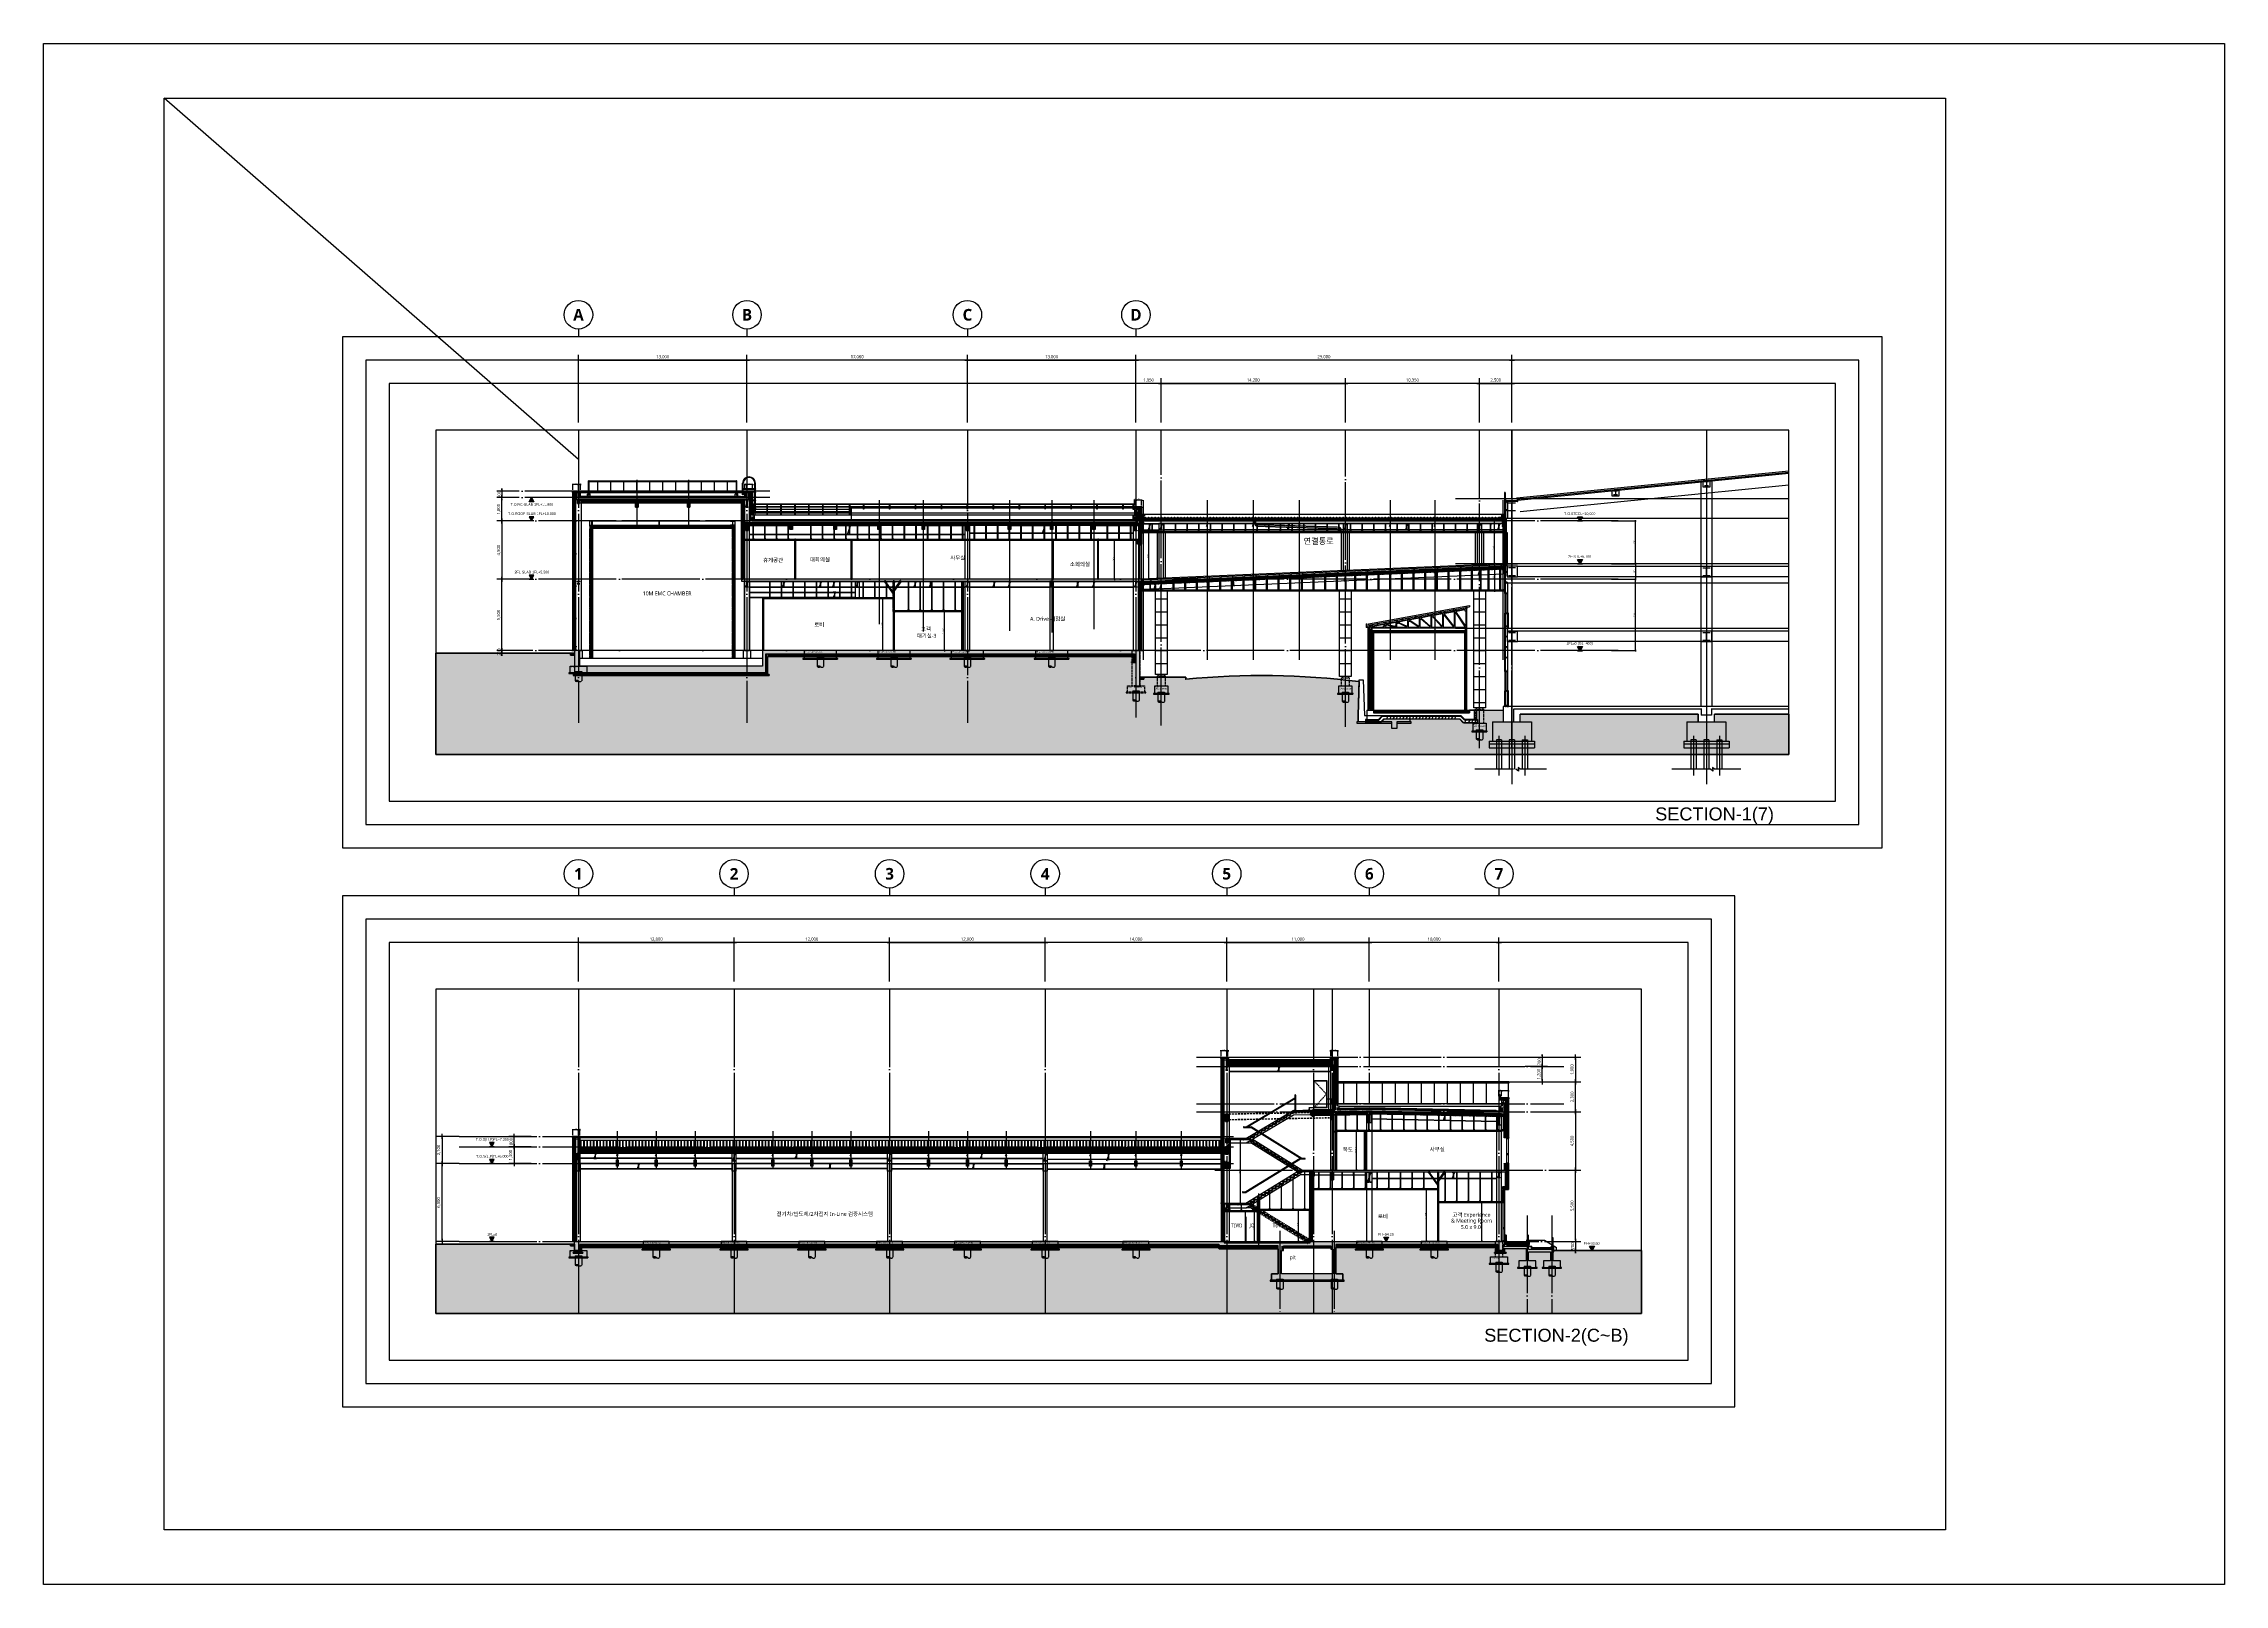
# Model space of a CAD drawing. Header units: millimetres. Extents: x 0 to 672800, y 0 to 118800.
# Drawn here: x 168200 to 336400, y 0 to 118800 of the extents above; entities that cross this region are included whole.
import ezdxf
from ezdxf.enums import TextEntityAlignment as Align
from ezdxf.xclip import XClip

# ---------------------------------------------------------------- set-up
doc = ezdxf.new("R2010")
doc.units = ezdxf.units.MM
doc.header["$LTSCALE"] = 200
doc.header["$XCLIPFRAME"] = 0
for name, pattern in [('CEN', [62, 60, -1, 0, -1]), ('CEN-GAUN', [32.2, 30, -1, 0.2, -1]), ('CENTER', [50.8, 31.75, -6.35, 6.35, -6.35]), ('CENTER2', [1.125, 0.75, -0.125, 0.125, -0.125]), ('CONTINOUS', [0]), ('HID', [2.3, 1.5, -0.8]), ('HID2-AGI', [3.75, 2.5, -1.25]), ('HIDDEN', [0.375, 0.25, -0.125]), ('HIDDENX2', [0.75, 0.5, -0.25]), ('PHANTOM', [2.5, 1.25, -0.25, 0.25, -0.25, 0.25, -0.25]), ('PHANTOMX2', [5, 2.5, -0.5, 0.5, -0.5, 0.5, -0.5]), ('XR-A-SECTION$0$CEN-OC', [10, 9.25, -0.25, 0.25, -0.25])]:
    doc.linetypes.add(name, pattern=pattern)
doc.layers.get('DEFPOINTS').update_dxf_attribs({"color": 137})
for name, color, linetype in [('0-S-col', 4, 'Continuous'), ('01FIN', 9, 'Continuous'), ('01HAT', 8, 'Continuous'), ('01단열재', 252, 'Continuous'), ('01석고보드', 73, 'Continuous'), ('01외벽패널', 3, 'Continuous'), ('01하지철물', 253, 'Continuous'), ('02-PIR', 7, 'Continuous'), ('09GIRDER', 2, 'Continuous'), ('0EJ', 7, 'Continuous'), ('0EMC Chamber', 251, 'Continuous'), ('0점검사다리', 251, 'Continuous'), ('0콘크리트 덧침', 251, 'Continuous'), ('0파일', 251, 'HIDDEN'), ('161', 161, 'Continuous'), ('2', 2, 'Continuous'), ('2SEC', 2, 'Continuous'), ('3', 3, 'Continuous'), ('35', 8, 'Continuous'), ('3SEC', 3, 'Continuous'), ('3stl ele', 251, 'Continuous'), ('4', 4, 'Continuous'), ('4ELE', 4, 'Continuous'), ('5기초', 5, 'HIDDEN'), ('5기초버림콘크리트', 251, 'HIDDEN'), ('5버림콘크리트', 5, 'CONTINOUS'), ('5핸드레일', 5, 'Continuous'), ('6ELE', 6, 'Continuous'), ('6방수', 6, 'HIDDEN'), ('7', 7, 'Continuous'), ('7내부마감', 7, 'Continuous'), ('8', 8, 'Continuous'), ('8ELE', 8, 'Continuous'), ('8HAT', 8, 'Continuous'), ('8HID', 8, 'HID'), ('A-1', 1, 'Continuous'), ('A-30', 30, 'Continuous'), ('A-8', 8, 'Continuous'), ('A-CON', 2, 'Continuous'), ('A-DET', 5, 'Continuous'), ('A-DOOR-SILL', 8, 'Continuous'), ('A-elev-7', 6, 'Continuous'), ('A-FLOR-STUD', 9, 'Continuous'), ('A-KERAION', 8, 'Continuous'), ('A-MET', 4, 'Continuous'), ('A-PNL-EXT', 7, 'Continuous'), ('A-SCREW', 8, 'Continuous'), ('A-sect_stl', 8, 'Continuous'), ('A-STL4', 4, 'Continuous'), ('A-wall-방화석고(slb)', 6, 'Continuous'), ('A-wall-유리파티션', 5, 'Continuous'), ('A_EL_04', 4, 'Continuous'), ('A_FIN_EXT', 6, 'Continuous'), ('A_ME_B&N', 6, 'Continuous'), ('A_ME_PI', 1, 'Continuous'), ('A_WAL_AS', 4, 'Continuous'), ('AA-DWXM-CURT', 4, 'Continuous'), ('AA-ELEV-PCN9', 9, 'Continuous'), ('AA-FIN-INT', 6, 'Continuous'), ('AA-SANI-ASMB', 6, 'Continuous'), ('AA-SSXS', 6, 'Continuous'), ('AA-WAXM-FRAM', 7, 'Continuous'), ('AA-XXXX-CNTL', 16, 'Continuous'), ('ANIFO', 7, 'Continuous'), ('AS-STEL-MAJR', 8, 'Continuous'), ('backpanel', 252, 'Continuous'), ('BIM', 7, 'Continuous'), ('BOLT', 8, 'Continuous'), ('C', 4, 'Continuous'), ('CEILING', 6, 'Continuous'), ('CEN', 1, 'CEN-GAUN'), ('COL', 2, 'Continuous'), ('CON', 2, 'Continuous'), ('CTR', 1, 'XR-A-SECTION$0$CEN-OC'), ('deta', 8, 'Continuous'), ('DIM', 7, 'Continuous'), ('DOOR', 6, 'Continuous'), ('ELE', 7, 'Continuous'), ('ELE-252', 252, 'Continuous'), ('ELE-4', 4, 'Continuous'), ('ELE-5', 5, 'Continuous'), ('ELE-6', 6, 'Continuous'), ('ELE-7', 7, 'Continuous'), ('ELE-8', 8, 'Continuous'), ('ELE-STL', 252, 'Continuous'), ('ETC', 8, 'Continuous'), ('ETC-8', 8, 'Continuous'), ('F.D_252', 252, 'Continuous'), ('F.D_Door_p', 5, 'Continuous'), ('F.D_frame', 4, 'Continuous'), ('FI', 6, 'Continuous'), ('FIN', 5, 'Continuous'), ('FLA', 2, 'Continuous'), ('GL', 2, 'Continuous'), ('GYB.BD WALL', 53, 'Continuous'), ('HAT', 8, 'Continuous'), ('HAT-253', 253, 'Continuous'), ('HAT-254', 254, 'Continuous'), ('HAT-INS', 252, 'Continuous'), ('HAT-INS1', 252, 'Continuous'), ('HID-8', 8, 'HID'), ('Insul', 252, 'Continuous'), ('JD_04', 4, 'Continuous'), ('JD_08', 8, 'Continuous'), ('LADDER-6', 6, 'Continuous'), ('LIN', 1, 'CENTER2'), ('PANEL', 6, 'Continuous'), ('R', 1, 'Continuous'), ('S', 2, 'Continuous'), ('S-253', 252, 'Continuous'), ('S-COL', 2, 'Continuous'), ('S-CON', 2, 'Continuous'), ('S-RCG', 5, 'HID2-AGI'), ('SEALANT', 8, 'Continuous'), ('SEC-5', 6, 'Continuous'), ('SEC-PANEL', 6, 'Continuous'), ('SOL-253', 253, 'Continuous'), ('squrepipe', 252, 'Continuous'), ('STEEL', 4, 'Continuous'), ('STEEL-E', 6, 'Continuous'), ('STL', 4, 'Continuous'), ('SYP_BOLT', 9, 'Continuous'), ('SYP_FLASHING', 5, 'Continuous'), ('SYP_INSUL', 252, 'Continuous'), ('SYP_STEEL', 4, 'Continuous'), ('TEC35', 35, 'Continuous'), ('WAL', 3, 'Continuous'), ('WALL', 2, 'Continuous'), ('WALL-GLASS', 4, 'Continuous'), ('WIN-OPEN-LINE', 1, 'CEN-GAUN'), ('WIN1', 7, 'Continuous'), ('X-ER', 15, 'ER-X'), ('xr-sec$0$ejc', 3, 'Continuous'), ('xr-sec$0$ELE-6', 6, 'Continuous'), ('xr-sec$0$Panel', 6, 'Continuous'), ('xr-sec$0$TEXT', 3, 'Continuous'), ('YG01', 3, 'Continuous'), ('경량철골', 8, 'Continuous'), ('고정못', 251, 'Continuous'), ('문자', 6, 'Continuous'), ('세트앙카 9.35 L75', 8, 'Continuous'), ('입면선', 9, 'Continuous'), ('중심선', 1, 'CENTER'), ('치수', 5, 'Continuous'), ('해칭선', 4, 'Continuous')]:
    doc.layers.add(name, color=color, linetype=linetype)
for name, color, linetype, lineweight in [('1', 1, 'Continuous', 5), ('A-STL3', 4, 'Continuous', 0), ('CENTER', 1, 'CENTER', 5), ('insulation', 8, 'Continuous', 5), ('WIN', 5, 'Continuous', 0)]:
    doc.layers.add(name, color=color, linetype=linetype, lineweight=lineweight)
for name, color, linetype, plot in [('190', 190, 'Continuous', False), ('check', 61, 'Continuous', False), ('Defpoint', 125, 'Continuous', False), ('TXT-1', 137, 'Continuous', False), ('구조체크', 137, 'Continuous', False)]:
    doc.layers.add(name, color=color, linetype=linetype, plot=plot)
doc.styles.add('$0$스타일1', font='malgun.ttf')
doc.styles.get("Standard").update_dxf_attribs({"font": 'arial.ttf'})
doc.styles.add('style2', font='malgun.ttf', dxfattribs={"height": 500})
doc.styles.add('돋움', font='')
doc.styles.add('맑은고딕', font='malgun.ttf')
doc.styles.add('스타일1', font='malgun.ttf')
doc.styles.add('스타일2', font='malgunbd.ttf')
doc.styles.get('돋움').set_extended_font_data('Dotum')
doc.linetypes.add('ER-X', pattern='A,10,-0.8,["X",Standard,S=0.6,R=0,X=-0.15,Y=-0.3],-0.8', length=11.6)
doc.linetypes.add('INSUL50', pattern='A,0.00254,-2.54,[134,ltypeshp.shx,S=6.25,R=0,X=-2.54,Y=0],-19.92,[134,ltypeshp.shx,S=6.25,R=180,X=2.54,Y=0],-2.54', length=25.00254)
doc.dimstyles.new('CJA', dxfattribs={"dimscale": 300, "dimtxt": 2.7, "dimasz": 1, "dimexe": 2, "dimexo": 3, "dimgap": 1, "dimtad": 1, "dimdec": 0, "dimzin": 1, "dimdsep": 46, "dimlunit": 6, "dimtxsty": '$0$스타일1', "dimblk": 'CJDOT', "dimcen": 0.09, "dimdle": 1, "dimclrd": 256, "dimclre": 256, "dimclrt": 3, "dimadec": 0, "dimazin": 0, "dimtfac": 1, "dimtdec": 0, "dimtix": 1, "dimtmove": 2, "dimatfit": 3, "dimldrblk": 'CJDOT', "dimfxl": 1, "dimtolj": 1, "dimtzin": 1, "dimarcsym": 0})
doc.dimstyles.new('CJAK', dxfattribs={"dimscale": 200, "dimtxt": 1.2, "dimasz": 0.5, "dimexe": 2, "dimexo": 3, "dimgap": 0.5, "dimtad": 1, "dimdec": 0, "dimzin": 1, "dimdsep": 46, "dimlunit": 6, "dimtxsty": '맑은고딕', "dimblk": 'CJDOT', "dimcen": 0.09, "dimdle": 1, "dimclrd": 256, "dimclre": 256, "dimclrt": 256, "dimadec": 0, "dimazin": 0, "dimtfac": 1, "dimtdec": 0, "dimtix": 1, "dimtmove": 2, "dimatfit": 3, "dimldrblk": 'CJDOT', "dimfxl": 1, "dimtolj": 1, "dimtzin": 1, "dimarcsym": 0})
doc.dimstyles.new('ISO-25', dxfattribs={"dimtxt": 2.5, "dimasz": 2.5, "dimexe": 1.25, "dimexo": 0.625, "dimtad": 1, "dimtxsty": 'Standard', "dimcen": 2.5, "dimadec": 0, "dimazin": 0, "dimtfac": 1, "dimtmove": 0, "dimatfit": 3, "dimfxl": 1, "dimarcsym": 0})
pattern_1 = [(45, (-355716.47, -215335.57), (-56.126601, 56.126601), []), (135, (-355716.47, -215335.57), (-56.126601, -56.126601), [])]
pattern_2 = [(45, (-37874.998, 100828.325), (-11.22532015, 11.22532015), []), (135, (-37874.998, 100828.325), (-11.22532015, -11.22532015), [])]

# ---------------------------------------------------------------- blocks, each defined once
blk = doc.blocks.new('*U324')
at = {"layer": 'HAT-INS'}
for points in [[(0, 0, 0.414214), (0.2, 0.2), (0, 0.7, -1), (0.5, 0.7), (0.2, 0.2, 0.414214), (0.5, 0)], [(0.5, 0, 0.414214), (0.7, 0.2), (0.5, 0.7, -1), (1, 0.7), (0.7, 0.2, 0.414214), (1, 0)], [(1, 0, 0.414214), (1.2, 0.2), (1, 0.7, -1), (1.5, 0.7), (1.2, 0.2, 0.414214), (1.5, 0)], [(1.5, 0, 0.414214), (1.7, 0.2), (1.5, 0.7, -1), (2, 0.7), (1.7, 0.2, 0.414214), (2, 0)], [(2, 0, 0.414214), (2.2, 0.2), (2, 0.7, -1), (2.5, 0.7), (2.2, 0.2, 0.414214), (2.5, 0)], [(2.5, 0, 0.414214), (2.7, 0.2), (2.5, 0.7, -1), (3, 0.7), (2.7, 0.2, 0.414214), (3, 0)], [(3, 0, 0.414214), (3.2, 0.2), (3, 0.7, -1), (3.5, 0.7), (3.2, 0.2, 0.414214), (3.5, 0)]]:
    blk.add_lwpolyline(points, format="xyb", dxfattribs=at)
blk = doc.blocks.new('*U325')
at = {"layer": 'HAT-INS'}
for points in [[(0, 0, 0.414214), (0.2, 0.2), (0, 0.7, -1), (0.5, 0.7), (0.2, 0.2, 0.414214), (0.5, 0)], [(0.5, 0, 0.414214), (0.7, 0.2), (0.5, 0.7, -1), (1, 0.7), (0.7, 0.2, 0.414214), (1, 0)], [(1, 0, 0.414214), (1.2, 0.2), (1, 0.7, -1), (1.5, 0.7), (1.2, 0.2, 0.414214), (1.5, 0)], [(1.5, 0, 0.414214), (1.7, 0.2), (1.5, 0.7, -1), (2, 0.7), (1.7, 0.2, 0.414214), (2, 0)], [(2, 0, 0.414214), (2.2, 0.2), (2, 0.7, -1), (2.5, 0.7), (2.2, 0.2, 0.414214), (2.5, 0)], [(2.5, 0, 0.414214), (2.7, 0.2), (2.5, 0.7, -1), (3, 0.7), (2.7, 0.2, 0.414214), (3, 0)], [(3, 0, 0.414214), (3.2, 0.2), (3, 0.7, -1), (3.5, 0.7), (3.2, 0.2, 0.414214), (3.5, 0)], [(3.5, 0, 0.414214), (3.7, 0.2), (3.5, 0.7, -1), (4, 0.7), (3.7, 0.2, 0.414214), (4, 0)], [(4, 0, 0.414214), (4.2, 0.2), (4, 0.7, -1), (4.5, 0.7), (4.2, 0.2, 0.414214), (4.5, 0)], [(4.5, 0, 0.414214), (4.7, 0.2), (4.5, 0.7, -1), (5, 0.7), (4.7, 0.2, 0.414214), (5, 0)], [(5, 0, 0.414214), (5.2, 0.2), (5, 0.7, -1), (5.5, 0.7), (5.2, 0.2, 0.414214), (5.5, 0)], [(5.5, 0, 0.414214), (5.7, 0.2), (5.5, 0.7, -1), (6, 0.7), (5.7, 0.2, 0.414214), (6, 0)], [(6, 0, 0.414214), (6.2, 0.2), (6, 0.7, -1), (6.5, 0.7), (6.2, 0.2, 0.414214), (6.5, 0)], [(6.5, 0, 0.414214), (6.7, 0.2), (6.5, 0.7, -1), (7, 0.7), (6.7, 0.2, 0.414214), (7, 0)], [(7, 0, 0.414214), (7.2, 0.2), (7, 0.7, -1), (7.5, 0.7), (7.2, 0.2, 0.414214), (7.5, 0)]]:
    blk.add_lwpolyline(points, format="xyb", dxfattribs=at)
blk = doc.blocks.new('*U326')
at = {"layer": 'HAT-INS'}
for points in [[(0, 0, 0.414214), (0.2, 0.2), (0, 0.7, -1), (0.5, 0.7), (0.2, 0.2, 0.414214), (0.5, 0)], [(0.5, 0, 0.414214), (0.7, 0.2), (0.5, 0.7, -1), (1, 0.7), (0.7, 0.2, 0.414214), (1, 0)], [(1, 0, 0.414214), (1.2, 0.2), (1, 0.7, -1), (1.5, 0.7), (1.2, 0.2, 0.414214), (1.5, 0)], [(1.5, 0, 0.414214), (1.7, 0.2), (1.5, 0.7, -1), (2, 0.7), (1.7, 0.2, 0.414214), (2, 0)], [(2, 0, 0.414214), (2.2, 0.2), (2, 0.7, -1), (2.5, 0.7), (2.2, 0.2, 0.414214), (2.5, 0)], [(2.5, 0, 0.414214), (2.7, 0.2), (2.5, 0.7, -1), (3, 0.7), (2.7, 0.2, 0.414214), (3, 0)], [(3, 0, 0.414214), (3.2, 0.2), (3, 0.7, -1), (3.5, 0.7), (3.2, 0.2, 0.414214), (3.5, 0)], [(3.5, 0, 0.414214), (3.7, 0.2), (3.5, 0.7, -1), (4, 0.7), (3.7, 0.2, 0.414214), (4, 0)], [(4, 0, 0.414214), (4.2, 0.2), (4, 0.7, -1), (4.5, 0.7), (4.2, 0.2, 0.414214), (4.5, 0)], [(4.5, 0, 0.414214), (4.7, 0.2), (4.5, 0.7, -1), (5, 0.7), (4.7, 0.2, 0.414214), (5, 0)], [(5, 0, 0.414214), (5.2, 0.2), (5, 0.7, -1), (5.5, 0.7), (5.2, 0.2, 0.414214), (5.5, 0)], [(5.5, 0, 0.414214), (5.7, 0.2), (5.5, 0.7, -1), (6, 0.7), (5.7, 0.2, 0.414214), (6, 0)], [(6, 0, 0.414214), (6.2, 0.2), (6, 0.7, -1), (6.5, 0.7), (6.2, 0.2, 0.414214), (6.5, 0)], [(6.5, 0, 0.414214), (6.7, 0.2), (6.5, 0.7, -1), (7, 0.7), (6.7, 0.2, 0.414214), (7, 0)], [(7, 0, 0.414214), (7.2, 0.2), (7, 0.7, -1), (7.5, 0.7), (7.2, 0.2, 0.414214), (7.5, 0)], [(7.5, 0, 0.414214), (7.7, 0.2), (7.5, 0.7, -1), (8, 0.7), (7.7, 0.2, 0.414214), (8, 0)], [(8, 0, 0.414214), (8.2, 0.2), (8, 0.7, -1), (8.5, 0.7), (8.2, 0.2, 0.414214), (8.5, 0)], [(8.5, 0, 0.414214), (8.7, 0.2), (8.5, 0.7, -1), (9, 0.7), (8.7, 0.2, 0.414214), (9, 0)], [(9, 0, 0.414214), (9.2, 0.2), (9, 0.7, -1), (9.5, 0.7), (9.2, 0.2, 0.414214), (9.5, 0)], [(9.5, 0, 0.414214), (9.7, 0.2), (9.5, 0.7, -1), (10, 0.7), (9.7, 0.2, 0.414214), (10, 0)], [(10, 0, 0.414214), (10.2, 0.2), (10, 0.7, -1), (10.5, 0.7), (10.2, 0.2, 0.414214), (10.5, 0)], [(10.5, 0, 0.414214), (10.7, 0.2), (10.5, 0.7, -1), (11, 0.7), (10.7, 0.2, 0.414214), (11, 0)], [(11, 0, 0.414214), (11.2, 0.2), (11, 0.7, -1), (11.5, 0.7), (11.2, 0.2, 0.414214), (11.5, 0)], [(11.5, 0, 0.414214), (11.7, 0.2), (11.5, 0.7, -1), (12, 0.7), (11.7, 0.2, 0.414214), (12, 0)], [(12, 0, 0.414214), (12.2, 0.2), (12, 0.7, -1), (12.5, 0.7), (12.2, 0.2, 0.414214), (12.5, 0)], [(12.5, 0, 0.414214), (12.7, 0.2), (12.5, 0.7, -1), (13, 0.7), (12.7, 0.2, 0.414214), (13, 0)], [(13, 0, 0.414214), (13.2, 0.2), (13, 0.7, -1), (13.5, 0.7), (13.2, 0.2, 0.414214), (13.5, 0)], [(13.5, 0, 0.414214), (13.7, 0.2), (13.5, 0.7, -1), (14, 0.7), (13.7, 0.2, 0.414214), (14, 0)], [(14, 0, 0.414214), (14.2, 0.2), (14, 0.7, -1), (14.5, 0.7), (14.2, 0.2, 0.414214), (14.5, 0)], [(14.5, 0, 0.414214), (14.7, 0.2), (14.5, 0.7, -1), (15, 0.7), (14.7, 0.2, 0.414214), (15, 0)], [(15, 0, 0.414214), (15.2, 0.2), (15, 0.7, -1), (15.5, 0.7), (15.2, 0.2, 0.414214), (15.5, 0)], [(15.5, 0, 0.414214), (15.7, 0.2), (15.5, 0.7, -1), (16, 0.7), (15.7, 0.2, 0.414214), (16, 0)]]:
    blk.add_lwpolyline(points, format="xyb", dxfattribs=at)
blk = doc.blocks.new('*U328')
at = {"layer": 'HAT-INS'}
for points in [[(0, 0, 0.414214), (0.2, 0.2), (0, 0.7, -1), (0.5, 0.7), (0.2, 0.2, 0.414214), (0.5, 0)], [(0.5, 0, 0.414214), (0.7, 0.2), (0.5, 0.7, -1), (1, 0.7), (0.7, 0.2, 0.414214), (1, 0)], [(1, 0, 0.414214), (1.2, 0.2), (1, 0.7, -1), (1.5, 0.7), (1.2, 0.2, 0.414214), (1.5, 0)], [(1.5, 0, 0.414214), (1.7, 0.2), (1.5, 0.7, -1), (2, 0.7), (1.7, 0.2, 0.414214), (2, 0)], [(2, 0, 0.414214), (2.2, 0.2), (2, 0.7, -1), (2.5, 0.7), (2.2, 0.2, 0.414214), (2.5, 0)], [(2.5, 0, 0.414214), (2.7, 0.2), (2.5, 0.7, -1), (3, 0.7), (2.7, 0.2, 0.414214), (3, 0)]]:
    blk.add_lwpolyline(points, format="xyb", dxfattribs=at)
blk = doc.blocks.new('*U329')
at = {"layer": 'HAT-INS'}
for points in [[(0, 0, 0.414214), (0.2, 0.2), (0, 0.7, -1), (0.5, 0.7), (0.2, 0.2, 0.414214), (0.5, 0)], [(0.5, 0, 0.414214), (0.7, 0.2), (0.5, 0.7, -1), (1, 0.7), (0.7, 0.2, 0.414214), (1, 0)], [(1, 0, 0.414214), (1.2, 0.2), (1, 0.7, -1), (1.5, 0.7), (1.2, 0.2, 0.414214), (1.5, 0)], [(1.5, 0, 0.414214), (1.7, 0.2), (1.5, 0.7, -1), (2, 0.7), (1.7, 0.2, 0.414214), (2, 0)], [(2, 0, 0.414214), (2.2, 0.2), (2, 0.7, -1), (2.5, 0.7), (2.2, 0.2, 0.414214), (2.5, 0)], [(2.5, 0, 0.414214), (2.7, 0.2), (2.5, 0.7, -1), (3, 0.7), (2.7, 0.2, 0.414214), (3, 0)], [(3, 0, 0.414214), (3.2, 0.2), (3, 0.7, -1), (3.5, 0.7), (3.2, 0.2, 0.414214), (3.5, 0)], [(3.5, 0, 0.414214), (3.7, 0.2), (3.5, 0.7, -1), (4, 0.7), (3.7, 0.2, 0.414214), (4, 0)], [(4, 0, 0.414214), (4.2, 0.2), (4, 0.7, -1), (4.5, 0.7), (4.2, 0.2, 0.414214), (4.5, 0)], [(4.5, 0, 0.414214), (4.7, 0.2), (4.5, 0.7, -1), (5, 0.7), (4.7, 0.2, 0.414214), (5, 0)], [(5, 0, 0.414214), (5.2, 0.2), (5, 0.7, -1), (5.5, 0.7), (5.2, 0.2, 0.414214), (5.5, 0)], [(5.5, 0, 0.414214), (5.7, 0.2), (5.5, 0.7, -1), (6, 0.7), (5.7, 0.2, 0.414214), (6, 0)], [(6, 0, 0.414214), (6.2, 0.2), (6, 0.7, -1), (6.5, 0.7), (6.2, 0.2, 0.414214), (6.5, 0)], [(6.5, 0, 0.414214), (6.7, 0.2), (6.5, 0.7, -1), (7, 0.7), (6.7, 0.2, 0.414214), (7, 0)], [(7, 0, 0.414214), (7.2, 0.2), (7, 0.7, -1), (7.5, 0.7), (7.2, 0.2, 0.414214), (7.5, 0)], [(7.5, 0, 0.414214), (7.7, 0.2), (7.5, 0.7, -1), (8, 0.7), (7.7, 0.2, 0.414214), (8, 0)], [(8, 0, 0.414214), (8.2, 0.2), (8, 0.7, -1), (8.5, 0.7), (8.2, 0.2, 0.414214), (8.5, 0)], [(8.5, 0, 0.414214), (8.7, 0.2), (8.5, 0.7, -1), (9, 0.7), (8.7, 0.2, 0.414214), (9, 0)]]:
    blk.add_lwpolyline(points, format="xyb", dxfattribs=at)
blk = doc.blocks.new('*U327')
at = {"layer": 'HAT-INS'}
for points in [[(0, 0, 0.414214), (0.25, 0.25), (0, 0.75, -1), (0.5, 0.75), (0.25, 0.25, 0.414214), (0.5, 0)], [(0.5, 0, 0.414214), (0.75, 0.25), (0.5, 0.75, -1), (1, 0.75), (0.75, 0.25, 0.414214), (1, 0)], [(1, 0, 0.414214), (1.25, 0.25), (1, 0.75, -1), (1.5, 0.75), (1.25, 0.25, 0.414214), (1.5, 0)], [(1.5, 0, 0.414214), (1.75, 0.25), (1.5, 0.75, -1), (2, 0.75), (1.75, 0.25, 0.414214), (2, 0)], [(2, 0, 0.414214), (2.25, 0.25), (2, 0.75, -1), (2.5, 0.75), (2.25, 0.25, 0.414214), (2.5, 0)], [(2.5, 0, 0.414214), (2.75, 0.25), (2.5, 0.75, -1), (3, 0.75), (2.75, 0.25, 0.414214), (3, 0)], [(3, 0, 0.414214), (3.25, 0.25), (3, 0.75, -1), (3.5, 0.75), (3.25, 0.25, 0.414214), (3.5, 0)], [(3.5, 0, 0.414214), (3.75, 0.25), (3.5, 0.75, -1), (4, 0.75), (3.75, 0.25, 0.414214), (4, 0)], [(4, 0, 0.414214), (4.25, 0.25), (4, 0.75, -1), (4.5, 0.75), (4.25, 0.25, 0.414214), (4.5, 0)], [(4.5, 0, 0.414214), (4.75, 0.25), (4.5, 0.75, -1), (5, 0.75), (4.75, 0.25, 0.414214), (5, 0)], [(5, 0, 0.414214), (5.25, 0.25), (5, 0.75, -1), (5.5, 0.75), (5.25, 0.25, 0.414214), (5.5, 0)], [(5.5, 0, 0.414214), (5.75, 0.25), (5.5, 0.75, -1), (6, 0.75), (5.75, 0.25, 0.414214), (6, 0)], [(6, 0, 0.414214), (6.25, 0.25), (6, 0.75, -1), (6.5, 0.75), (6.25, 0.25, 0.414214), (6.5, 0)], [(6.5, 0, 0.414214), (6.75, 0.25), (6.5, 0.75, -1), (7, 0.75), (6.75, 0.25, 0.414214), (7, 0)], [(7, 0, 0.414214), (7.25, 0.25), (7, 0.75, -1), (7.5, 0.75), (7.25, 0.25, 0.414214), (7.5, 0)], [(7.5, 0, 0.414214), (7.75, 0.25), (7.5, 0.75, -1), (8, 0.75), (7.75, 0.25, 0.414214), (8, 0)], [(8, 0, 0.414214), (8.25, 0.25), (8, 0.75, -1), (8.5, 0.75), (8.25, 0.25, 0.414214), (8.5, 0)], [(8.5, 0, 0.414214), (8.75, 0.25), (8.5, 0.75, -1), (9, 0.75), (8.75, 0.25, 0.414214), (9, 0)], [(9, 0, 0.414214), (9.25, 0.25), (9, 0.75, -1), (9.5, 0.75), (9.25, 0.25, 0.414214), (9.5, 0)], [(9.5, 0, 0.414214), (9.75, 0.25), (9.5, 0.75, -1), (10, 0.75), (9.75, 0.25, 0.414214), (10, 0)], [(10, 0, 0.414214), (10.25, 0.25), (10, 0.75, -1), (10.5, 0.75), (10.25, 0.25, 0.414214), (10.5, 0)], [(10.5, 0, 0.414214), (10.75, 0.25), (10.5, 0.75, -1), (11, 0.75), (10.75, 0.25, 0.414214), (11, 0)], [(11, 0, 0.414214), (11.25, 0.25), (11, 0.75, -1), (11.5, 0.75), (11.25, 0.25, 0.414214), (11.5, 0)], [(11.5, 0, 0.414214), (11.75, 0.25), (11.5, 0.75, -1), (12, 0.75), (11.75, 0.25, 0.414214), (12, 0)], [(12, 0, 0.414214), (12.25, 0.25), (12, 0.75, -1), (12.5, 0.75), (12.25, 0.25, 0.414214), (12.5, 0)], [(12.5, 0, 0.414214), (12.75, 0.25), (12.5, 0.75, -1), (13, 0.75), (12.75, 0.25, 0.414214), (13, 0)], [(13, 0, 0.414214), (13.25, 0.25), (13, 0.75, -1), (13.5, 0.75), (13.25, 0.25, 0.414214), (13.5, 0)], [(13.5, 0, 0.414214), (13.75, 0.25), (13.5, 0.75, -1), (14, 0.75), (13.75, 0.25, 0.414214), (14, 0)], [(14, 0, 0.414214), (14.25, 0.25), (14, 0.75, -1), (14.5, 0.75), (14.25, 0.25, 0.414214), (14.5, 0)], [(14.5, 0, 0.414214), (14.75, 0.25), (14.5, 0.75, -1), (15, 0.75), (14.75, 0.25, 0.414214), (15, 0)], [(15, 0, 0.414214), (15.25, 0.25), (15, 0.75, -1), (15.5, 0.75), (15.25, 0.25, 0.414214), (15.5, 0)], [(15.5, 0, 0.414214), (15.75, 0.25), (15.5, 0.75, -1), (16, 0.75), (15.75, 0.25, 0.414214), (16, 0)], [(16, 0, 0.414214), (16.25, 0.25), (16, 0.75, -1), (16.5, 0.75), (16.25, 0.25, 0.414214), (16.5, 0)], [(16.5, 0, 0.414214), (16.75, 0.25), (16.5, 0.75, -1), (17, 0.75), (16.75, 0.25, 0.414214), (17, 0)], [(17, 0, 0.414214), (17.25, 0.25), (17, 0.75, -1), (17.5, 0.75), (17.25, 0.25, 0.414214), (17.5, 0)], [(17.5, 0, 0.414214), (17.75, 0.25), (17.5, 0.75, -1), (18, 0.75), (17.75, 0.25, 0.414214), (18, 0)], [(18, 0, 0.414214), (18.25, 0.25), (18, 0.75, -1), (18.5, 0.75), (18.25, 0.25, 0.414214), (18.5, 0)], [(18.5, 0, 0.414214), (18.75, 0.25), (18.5, 0.75, -1), (19, 0.75), (18.75, 0.25, 0.414214), (19, 0)], [(19, 0, 0.414214), (19.25, 0.25), (19, 0.75, -1), (19.5, 0.75), (19.25, 0.25, 0.414214), (19.5, 0)], [(19.5, 0, 0.414214), (19.75, 0.25), (19.5, 0.75, -1), (20, 0.75), (19.75, 0.25, 0.414214), (20, 0)], [(20, 0, 0.414214), (20.25, 0.25), (20, 0.75, -1), (20.5, 0.75), (20.25, 0.25, 0.414214), (20.5, 0)], [(20.5, 0, 0.414214), (20.75, 0.25), (20.5, 0.75, -1), (21, 0.75), (20.75, 0.25, 0.414214), (21, 0)], [(21, 0, 0.414214), (21.25, 0.25), (21, 0.75, -1), (21.5, 0.75), (21.25, 0.25, 0.414214), (21.5, 0)], [(21.5, 0, 0.414214), (21.75, 0.25), (21.5, 0.75, -1), (22, 0.75), (21.75, 0.25, 0.414214), (22, 0)], [(22, 0, 0.414214), (22.25, 0.25), (22, 0.75, -1), (22.5, 0.75), (22.25, 0.25, 0.414214), (22.5, 0)], [(22.5, 0, 0.414214), (22.75, 0.25), (22.5, 0.75, -1), (23, 0.75), (22.75, 0.25, 0.414214), (23, 0)], [(23, 0, 0.414214), (23.25, 0.25), (23, 0.75, -1), (23.5, 0.75), (23.25, 0.25, 0.414214), (23.5, 0)], [(23.5, 0, 0.414214), (23.75, 0.25), (23.5, 0.75, -1), (24, 0.75), (23.75, 0.25, 0.414214), (24, 0)], [(24, 0, 0.414214), (24.25, 0.25), (24, 0.75, -1), (24.5, 0.75), (24.25, 0.25, 0.414214), (24.5, 0)], [(24.5, 0, 0.414214), (24.75, 0.25), (24.5, 0.75, -1), (25, 0.75), (24.75, 0.25, 0.414214), (25, 0)], [(25, 0, 0.414214), (25.25, 0.25), (25, 0.75, -1), (25.5, 0.75), (25.25, 0.25, 0.414214), (25.5, 0)], [(25.5, 0, 0.414214), (25.75, 0.25), (25.5, 0.75, -1), (26, 0.75), (25.75, 0.25, 0.414214), (26, 0)], [(26, 0, 0.414214), (26.25, 0.25), (26, 0.75, -1), (26.5, 0.75), (26.25, 0.25, 0.414214), (26.5, 0)], [(26.5, 0, 0.414214), (26.75, 0.25), (26.5, 0.75, -1), (27, 0.75), (26.75, 0.25, 0.414214), (27, 0)], [(27, 0, 0.414214), (27.25, 0.25), (27, 0.75, -1), (27.5, 0.75), (27.25, 0.25, 0.414214), (27.5, 0)], [(27.5, 0, 0.414214), (27.75, 0.25), (27.5, 0.75, -1), (28, 0.75), (27.75, 0.25, 0.414214), (28, 0)], [(28, 0, 0.414214), (28.25, 0.25), (28, 0.75, -1), (28.5, 0.75), (28.25, 0.25, 0.414214), (28.5, 0)], [(28.5, 0, 0.414214), (28.75, 0.25), (28.5, 0.75, -1), (29, 0.75), (28.75, 0.25, 0.414214), (29, 0)], [(29, 0, 0.414214), (29.25, 0.25), (29, 0.75, -1), (29.5, 0.75), (29.25, 0.25, 0.414214), (29.5, 0)], [(29.5, 0, 0.414214), (29.75, 0.25), (29.5, 0.75, -1), (30, 0.75), (29.75, 0.25, 0.414214), (30, 0)], [(30, 0, 0.414214), (30.25, 0.25), (30, 0.75, -1), (30.5, 0.75), (30.25, 0.25, 0.414214), (30.5, 0)], [(30.5, 0, 0.414214), (30.75, 0.25), (30.5, 0.75, -1), (31, 0.75), (30.75, 0.25, 0.414214), (31, 0)], [(31, 0, 0.414214), (31.25, 0.25), (31, 0.75, -1), (31.5, 0.75), (31.25, 0.25, 0.414214), (31.5, 0)], [(31.5, 0, 0.414214), (31.75, 0.25), (31.5, 0.75, -1), (32, 0.75), (31.75, 0.25, 0.414214), (32, 0)], [(32, 0, 0.414214), (32.25, 0.25), (32, 0.75, -1), (32.5, 0.75), (32.25, 0.25, 0.414214), (32.5, 0)], [(32.5, 0, 0.414214), (32.75, 0.25), (32.5, 0.75, -1), (33, 0.75), (32.75, 0.25, 0.414214), (33, 0)], [(33, 0, 0.414214), (33.25, 0.25), (33, 0.75, -1), (33.5, 0.75), (33.25, 0.25, 0.414214), (33.5, 0)], [(33.5, 0, 0.414214), (33.75, 0.25), (33.5, 0.75, -1), (34, 0.75), (33.75, 0.25, 0.414214), (34, 0)], [(34, 0, 0.414214), (34.25, 0.25), (34, 0.75, -1), (34.5, 0.75), (34.25, 0.25, 0.414214), (34.5, 0)], [(34.5, 0, 0.414214), (34.75, 0.25), (34.5, 0.75, -1), (35, 0.75), (34.75, 0.25, 0.414214), (35, 0)], [(35, 0, 0.414214), (35.25, 0.25), (35, 0.75, -1), (35.5, 0.75), (35.25, 0.25, 0.414214), (35.5, 0)], [(35.5, 0, 0.414214), (35.75, 0.25), (35.5, 0.75, -1), (36, 0.75), (35.75, 0.25, 0.414214), (36, 0)], [(36, 0, 0.414214), (36.25, 0.25), (36, 0.75, -1), (36.5, 0.75), (36.25, 0.25, 0.414214), (36.5, 0)], [(36.5, 0, 0.414214), (36.75, 0.25), (36.5, 0.75, -1), (37, 0.75), (36.75, 0.25, 0.414214), (37, 0)], [(37, 0, 0.414214), (37.25, 0.25), (37, 0.75, -1), (37.5, 0.75), (37.25, 0.25, 0.414214), (37.5, 0)], [(37.5, 0, 0.414214), (37.75, 0.25), (37.5, 0.75, -1), (38, 0.75), (37.75, 0.25, 0.414214), (38, 0)], [(38, 0, 0.414214), (38.25, 0.25), (38, 0.75, -1), (38.5, 0.75), (38.25, 0.25, 0.414214), (38.5, 0)], [(38.5, 0, 0.414214), (38.75, 0.25), (38.5, 0.75, -1), (39, 0.75), (38.75, 0.25, 0.414214), (39, 0)], [(39, 0, 0.414214), (39.25, 0.25), (39, 0.75, -1), (39.5, 0.75), (39.25, 0.25, 0.414214), (39.5, 0)], [(39.5, 0, 0.414214), (39.75, 0.25), (39.5, 0.75, -1), (40, 0.75), (39.75, 0.25, 0.414214), (40, 0)], [(40, 0, 0.414214), (40.25, 0.25), (40, 0.75, -1), (40.5, 0.75), (40.25, 0.25, 0.414214), (40.5, 0)], [(40.5, 0, 0.414214), (40.75, 0.25), (40.5, 0.75, -1), (41, 0.75), (40.75, 0.25, 0.414214), (41, 0)], [(41, 0, 0.414214), (41.25, 0.25), (41, 0.75, -1), (41.5, 0.75), (41.25, 0.25, 0.414214), (41.5, 0)], [(41.5, 0, 0.414214), (41.75, 0.25), (41.5, 0.75, -1), (42, 0.75), (41.75, 0.25, 0.414214), (42, 0)], [(42, 0, 0.414214), (42.25, 0.25), (42, 0.75, -1), (42.5, 0.75), (42.25, 0.25, 0.414214), (42.5, 0)], [(42.5, 0, 0.414214), (42.75, 0.25), (42.5, 0.75, -1), (43, 0.75), (42.75, 0.25, 0.414214), (43, 0)], [(43, 0, 0.414214), (43.25, 0.25), (43, 0.75, -1), (43.5, 0.75), (43.25, 0.25, 0.414214), (43.5, 0)], [(43.5, 0, 0.414214), (43.75, 0.25), (43.5, 0.75, -1), (44, 0.75), (43.75, 0.25, 0.414214), (44, 0)], [(44, 0, 0.414214), (44.25, 0.25), (44, 0.75, -1), (44.5, 0.75), (44.25, 0.25, 0.414214), (44.5, 0)], [(44.5, 0, 0.414214), (44.75, 0.25), (44.5, 0.75, -1), (45, 0.75), (44.75, 0.25, 0.414214), (45, 0)], [(45, 0, 0.414214), (45.25, 0.25), (45, 0.75, -1), (45.5, 0.75), (45.25, 0.25, 0.414214), (45.5, 0)], [(45.5, 0, 0.414214), (45.75, 0.25), (45.5, 0.75, -1), (46, 0.75), (45.75, 0.25, 0.414214), (46, 0)], [(46, 0, 0.414214), (46.25, 0.25), (46, 0.75, -1), (46.5, 0.75), (46.25, 0.25, 0.414214), (46.5, 0)], [(46.5, 0, 0.414214), (46.75, 0.25), (46.5, 0.75, -1), (47, 0.75), (46.75, 0.25, 0.414214), (47, 0)], [(47, 0, 0.414214), (47.25, 0.25), (47, 0.75, -1), (47.5, 0.75), (47.25, 0.25, 0.414214), (47.5, 0)], [(47.5, 0, 0.414214), (47.75, 0.25), (47.5, 0.75, -1), (48, 0.75), (47.75, 0.25, 0.414214), (48, 0)], [(48, 0, 0.414214), (48.25, 0.25), (48, 0.75, -1), (48.5, 0.75), (48.25, 0.25, 0.414214), (48.5, 0)], [(48.5, 0, 0.414214), (48.75, 0.25), (48.5, 0.75, -1), (49, 0.75), (48.75, 0.25, 0.414214), (49, 0)], [(49, 0, 0.414214), (49.25, 0.25), (49, 0.75, -1), (49.5, 0.75), (49.25, 0.25, 0.414214), (49.5, 0)], [(49.5, 0, 0.414214), (49.75, 0.25), (49.5, 0.75, -1), (50, 0.75), (49.75, 0.25, 0.414214), (50, 0)], [(50, 0, 0.414214), (50.25, 0.25), (50, 0.75, -1), (50.5, 0.75), (50.25, 0.25, 0.414214), (50.5, 0)], [(50.5, 0, 0.414214), (50.75, 0.25), (50.5, 0.75, -1), (51, 0.75), (50.75, 0.25, 0.414214), (51, 0)], [(51, 0, 0.414214), (51.25, 0.25), (51, 0.75, -1), (51.5, 0.75), (51.25, 0.25, 0.414214), (51.5, 0)], [(51.5, 0, 0.414214), (51.75, 0.25), (51.5, 0.75, -1), (52, 0.75), (51.75, 0.25, 0.414214), (52, 0)], [(52, 0, 0.414214), (52.25, 0.25), (52, 0.75, -1), (52.5, 0.75), (52.25, 0.25, 0.414214), (52.5, 0)], [(52.5, 0, 0.414214), (52.75, 0.25), (52.5, 0.75, -1), (53, 0.75), (52.75, 0.25, 0.414214), (53, 0)], [(53, 0, 0.414214), (53.25, 0.25), (53, 0.75, -1), (53.5, 0.75), (53.25, 0.25, 0.414214), (53.5, 0)], [(53.5, 0, 0.414214), (53.75, 0.25), (53.5, 0.75, -1), (54, 0.75), (53.75, 0.25, 0.414214), (54, 0)], [(54, 0, 0.414214), (54.25, 0.25), (54, 0.75, -1), (54.5, 0.75), (54.25, 0.25, 0.414214), (54.5, 0)], [(54.5, 0, 0.414214), (54.75, 0.25), (54.5, 0.75, -1), (55, 0.75), (54.75, 0.25, 0.414214), (55, 0)], [(55, 0, 0.414214), (55.25, 0.25), (55, 0.75, -1), (55.5, 0.75), (55.25, 0.25, 0.414214), (55.5, 0)], [(55.5, 0, 0.414214), (55.75, 0.25), (55.5, 0.75, -1), (56, 0.75), (55.75, 0.25, 0.414214), (56, 0)], [(56, 0, 0.414214), (56.25, 0.25), (56, 0.75, -1), (56.5, 0.75), (56.25, 0.25, 0.414214), (56.5, 0)], [(56.5, 0, 0.414214), (56.75, 0.25), (56.5, 0.75, -1), (57, 0.75), (56.75, 0.25, 0.414214), (57, 0)], [(57, 0, 0.414214), (57.25, 0.25), (57, 0.75, -1), (57.5, 0.75), (57.25, 0.25, 0.414214), (57.5, 0)], [(57.5, 0, 0.414214), (57.75, 0.25), (57.5, 0.75, -1), (58, 0.75), (57.75, 0.25, 0.414214), (58, 0)], [(58, 0, 0.414214), (58.25, 0.25), (58, 0.75, -1), (58.5, 0.75), (58.25, 0.25, 0.414214), (58.5, 0)], [(58.5, 0, 0.414214), (58.75, 0.25), (58.5, 0.75, -1), (59, 0.75), (58.75, 0.25, 0.414214), (59, 0)], [(59, 0, 0.414214), (59.25, 0.25), (59, 0.75, -1), (59.5, 0.75), (59.25, 0.25, 0.414214), (59.5, 0)], [(59.5, 0, 0.414214), (59.75, 0.25), (59.5, 0.75, -1), (60, 0.75), (59.75, 0.25, 0.414214), (60, 0)], [(60, 0, 0.414214), (60.25, 0.25), (60, 0.75, -1), (60.5, 0.75), (60.25, 0.25, 0.414214), (60.5, 0)], [(60.5, 0, 0.414214), (60.75, 0.25), (60.5, 0.75, -1), (61, 0.75), (60.75, 0.25, 0.414214), (61, 0)], [(61, 0, 0.414214), (61.25, 0.25), (61, 0.75, -1), (61.5, 0.75), (61.25, 0.25, 0.414214), (61.5, 0)], [(61.5, 0, 0.414214), (61.75, 0.25), (61.5, 0.75, -1), (62, 0.75), (61.75, 0.25, 0.414214), (62, 0)], [(62, 0, 0.414214), (62.25, 0.25), (62, 0.75, -1), (62.5, 0.75), (62.25, 0.25, 0.414214), (62.5, 0)], [(62.5, 0, 0.414214), (62.75, 0.25), (62.5, 0.75, -1), (63, 0.75), (62.75, 0.25, 0.414214), (63, 0)], [(63, 0, 0.414214), (63.25, 0.25), (63, 0.75, -1), (63.5, 0.75), (63.25, 0.25, 0.414214), (63.5, 0)], [(63.5, 0, 0.414214), (63.75, 0.25), (63.5, 0.75, -1), (64, 0.75), (63.75, 0.25, 0.414214), (64, 0)], [(64, 0, 0.414214), (64.25, 0.25), (64, 0.75, -1), (64.5, 0.75), (64.25, 0.25, 0.414214), (64.5, 0)], [(64.5, 0, 0.414214), (64.75, 0.25), (64.5, 0.75, -1), (65, 0.75), (64.75, 0.25, 0.414214), (65, 0)], [(65, 0, 0.414214), (65.25, 0.25), (65, 0.75, -1), (65.5, 0.75), (65.25, 0.25, 0.414214), (65.5, 0)], [(65.5, 0, 0.414214), (65.75, 0.25), (65.5, 0.75, -1), (66, 0.75), (65.75, 0.25, 0.414214), (66, 0)], [(66, 0, 0.414214), (66.25, 0.25), (66, 0.75, -1), (66.5, 0.75), (66.25, 0.25, 0.414214), (66.5, 0)], [(66.5, 0, 0.414214), (66.75, 0.25), (66.5, 0.75, -1), (67, 0.75), (66.75, 0.25, 0.414214), (67, 0)], [(67, 0, 0.414214), (67.25, 0.25), (67, 0.75, -1), (67.5, 0.75), (67.25, 0.25, 0.414214), (67.5, 0)], [(67.5, 0, 0.414214), (67.75, 0.25), (67.5, 0.75, -1), (68, 0.75), (67.75, 0.25, 0.414214), (68, 0)], [(68, 0, 0.414214), (68.25, 0.25), (68, 0.75, -1), (68.5, 0.75), (68.25, 0.25, 0.414214), (68.5, 0)], [(68.5, 0, 0.414214), (68.75, 0.25), (68.5, 0.75, -1), (69, 0.75), (68.75, 0.25, 0.414214), (69, 0)], [(69, 0, 0.414214), (69.25, 0.25), (69, 0.75, -1), (69.5, 0.75), (69.25, 0.25, 0.414214), (69.5, 0)], [(69.5, 0, 0.414214), (69.75, 0.25), (69.5, 0.75, -1), (70, 0.75), (69.75, 0.25, 0.414214), (70, 0)], [(70, 0, 0.414214), (70.25, 0.25), (70, 0.75, -1), (70.5, 0.75), (70.25, 0.25, 0.414214), (70.5, 0)], [(70.5, 0, 0.414214), (70.75, 0.25), (70.5, 0.75, -1), (71, 0.75), (70.75, 0.25, 0.414214), (71, 0)], [(71, 0, 0.414214), (71.25, 0.25), (71, 0.75, -1), (71.5, 0.75), (71.25, 0.25, 0.414214), (71.5, 0)], [(71.5, 0, 0.414214), (71.75, 0.25), (71.5, 0.75, -1), (72, 0.75), (71.75, 0.25, 0.414214), (72, 0)], [(72, 0, 0.414214), (72.25, 0.25), (72, 0.75, -1), (72.5, 0.75), (72.25, 0.25, 0.414214), (72.5, 0)], [(72.5, 0, 0.414214), (72.75, 0.25), (72.5, 0.75, -1), (73, 0.75), (72.75, 0.25, 0.414214), (73, 0)], [(73, 0, 0.414214), (73.25, 0.25), (73, 0.75, -1), (73.5, 0.75), (73.25, 0.25, 0.414214), (73.5, 0)], [(73.5, 0, 0.414214), (73.75, 0.25), (73.5, 0.75, -1), (74, 0.75), (73.75, 0.25, 0.414214), (74, 0)], [(74, 0, 0.414214), (74.25, 0.25), (74, 0.75, -1), (74.5, 0.75), (74.25, 0.25, 0.414214), (74.5, 0)], [(74.5, 0, 0.414214), (74.75, 0.25), (74.5, 0.75, -1), (75, 0.75), (74.75, 0.25, 0.414214), (75, 0)], [(75, 0, 0.414214), (75.25, 0.25), (75, 0.75, -1), (75.5, 0.75), (75.25, 0.25, 0.414214), (75.5, 0)], [(75.5, 0, 0.414214), (75.75, 0.25), (75.5, 0.75, -1), (76, 0.75), (75.75, 0.25, 0.414214), (76, 0)], [(76, 0, 0.414214), (76.25, 0.25), (76, 0.75, -1), (76.5, 0.75), (76.25, 0.25, 0.414214), (76.5, 0)], [(76.5, 0, 0.414214), (76.75, 0.25), (76.5, 0.75, -1), (77, 0.75), (76.75, 0.25, 0.414214), (77, 0)], [(77, 0, 0.414214), (77.25, 0.25), (77, 0.75, -1), (77.5, 0.75), (77.25, 0.25, 0.414214), (77.5, 0)], [(77.5, 0, 0.414214), (77.75, 0.25), (77.5, 0.75, -1), (78, 0.75), (77.75, 0.25, 0.414214), (78, 0)], [(78, 0, 0.414214), (78.25, 0.25), (78, 0.75, -1), (78.5, 0.75), (78.25, 0.25, 0.414214), (78.5, 0)], [(78.5, 0, 0.414214), (78.75, 0.25), (78.5, 0.75, -1), (79, 0.75), (78.75, 0.25, 0.414214), (79, 0)], [(79, 0, 0.414214), (79.25, 0.25), (79, 0.75, -1), (79.5, 0.75), (79.25, 0.25, 0.414214), (79.5, 0)], [(79.5, 0, 0.414214), (79.75, 0.25), (79.5, 0.75, -1), (80, 0.75), (79.75, 0.25, 0.414214), (80, 0)], [(80, 0, 0.414214), (80.25, 0.25), (80, 0.75, -1), (80.5, 0.75), (80.25, 0.25, 0.414214), (80.5, 0)], [(80.5, 0, 0.414214), (80.75, 0.25), (80.5, 0.75, -1), (81, 0.75), (80.75, 0.25, 0.414214), (81, 0)], [(81, 0, 0.414214), (81.25, 0.25), (81, 0.75, -1), (81.5, 0.75), (81.25, 0.25, 0.414214), (81.5, 0)], [(81.5, 0, 0.414214), (81.75, 0.25), (81.5, 0.75, -1), (82, 0.75), (81.75, 0.25, 0.414214), (82, 0)], [(82, 0, 0.414214), (82.25, 0.25), (82, 0.75, -1), (82.5, 0.75), (82.25, 0.25, 0.414214), (82.5, 0)], [(82.5, 0, 0.414214), (82.75, 0.25), (82.5, 0.75, -1), (83, 0.75), (82.75, 0.25, 0.414214), (83, 0)], [(83, 0, 0.414214), (83.25, 0.25), (83, 0.75, -1), (83.5, 0.75), (83.25, 0.25, 0.414214), (83.5, 0)], [(83.5, 0, 0.414214), (83.75, 0.25), (83.5, 0.75, -1), (84, 0.75), (83.75, 0.25, 0.414214), (84, 0)], [(84, 0, 0.414214), (84.25, 0.25), (84, 0.75, -1), (84.5, 0.75), (84.25, 0.25, 0.414214), (84.5, 0)], [(84.5, 0, 0.414214), (84.75, 0.25), (84.5, 0.75, -1), (85, 0.75), (84.75, 0.25, 0.414214), (85, 0)], [(85, 0, 0.414214), (85.25, 0.25), (85, 0.75, -1), (85.5, 0.75), (85.25, 0.25, 0.414214), (85.5, 0)], [(85.5, 0, 0.414214), (85.75, 0.25), (85.5, 0.75, -1), (86, 0.75), (85.75, 0.25, 0.414214), (86, 0)], [(86, 0, 0.414214), (86.25, 0.25), (86, 0.75, -1), (86.5, 0.75), (86.25, 0.25, 0.414214), (86.5, 0)], [(86.5, 0, 0.414214), (86.75, 0.25), (86.5, 0.75, -1), (87, 0.75), (86.75, 0.25, 0.414214), (87, 0)], [(87, 0, 0.414214), (87.25, 0.25), (87, 0.75, -1), (87.5, 0.75), (87.25, 0.25, 0.414214), (87.5, 0)], [(87.5, 0, 0.414214), (87.75, 0.25), (87.5, 0.75, -1), (88, 0.75), (87.75, 0.25, 0.414214), (88, 0)], [(88, 0, 0.414214), (88.25, 0.25), (88, 0.75, -1), (88.5, 0.75), (88.25, 0.25, 0.414214), (88.5, 0)], [(88.5, 0, 0.414214), (88.75, 0.25), (88.5, 0.75, -1), (89, 0.75), (88.75, 0.25, 0.414214), (89, 0)], [(89, 0, 0.414214), (89.25, 0.25), (89, 0.75, -1), (89.5, 0.75), (89.25, 0.25, 0.414214), (89.5, 0)], [(89.5, 0, 0.414214), (89.75, 0.25), (89.5, 0.75, -1), (90, 0.75), (89.75, 0.25, 0.414214), (90, 0)], [(90, 0, 0.414214), (90.25, 0.25), (90, 0.75, -1), (90.5, 0.75), (90.25, 0.25, 0.414214), (90.5, 0)], [(90.5, 0, 0.414214), (90.75, 0.25), (90.5, 0.75, -1), (91, 0.75), (90.75, 0.25, 0.414214), (91, 0)], [(91, 0, 0.414214), (91.25, 0.25), (91, 0.75, -1), (91.5, 0.75), (91.25, 0.25, 0.414214), (91.5, 0)], [(91.5, 0, 0.414214), (91.75, 0.25), (91.5, 0.75, -1), (92, 0.75), (91.75, 0.25, 0.414214), (92, 0)], [(92, 0, 0.414214), (92.25, 0.25), (92, 0.75, -1), (92.5, 0.75), (92.25, 0.25, 0.414214), (92.5, 0)], [(92.5, 0, 0.414214), (92.75, 0.25), (92.5, 0.75, -1), (93, 0.75), (92.75, 0.25, 0.414214), (93, 0)], [(93, 0, 0.414214), (93.25, 0.25), (93, 0.75, -1), (93.5, 0.75), (93.25, 0.25, 0.414214), (93.5, 0)], [(93.5, 0, 0.414214), (93.75, 0.25), (93.5, 0.75, -1), (94, 0.75), (93.75, 0.25, 0.414214), (94, 0)], [(94, 0, 0.414214), (94.25, 0.25), (94, 0.75, -1), (94.5, 0.75), (94.25, 0.25, 0.414214), (94.5, 0)], [(94.5, 0, 0.414214), (94.75, 0.25), (94.5, 0.75, -1), (95, 0.75), (94.75, 0.25, 0.414214), (95, 0)], [(95, 0, 0.414214), (95.25, 0.25), (95, 0.75, -1), (95.5, 0.75), (95.25, 0.25, 0.414214), (95.5, 0)], [(95.5, 0, 0.414214), (95.75, 0.25), (95.5, 0.75, -1), (96, 0.75), (95.75, 0.25, 0.414214), (96, 0)], [(96, 0, 0.414214), (96.25, 0.25), (96, 0.75, -1), (96.5, 0.75), (96.25, 0.25, 0.414214), (96.5, 0)], [(96.5, 0, 0.414214), (96.75, 0.25), (96.5, 0.75, -1), (97, 0.75), (96.75, 0.25, 0.414214), (97, 0)], [(97, 0, 0.414214), (97.25, 0.25), (97, 0.75, -1), (97.5, 0.75), (97.25, 0.25, 0.414214), (97.5, 0)], [(97.5, 0, 0.414214), (97.75, 0.25), (97.5, 0.75, -1), (98, 0.75), (97.75, 0.25, 0.414214), (98, 0)], [(98, 0, 0.414214), (98.25, 0.25), (98, 0.75, -1), (98.5, 0.75), (98.25, 0.25, 0.414214), (98.5, 0)], [(98.5, 0, 0.414214), (98.75, 0.25), (98.5, 0.75, -1), (99, 0.75), (98.75, 0.25, 0.414214), (99, 0)], [(99, 0, 0.414214), (99.25, 0.25), (99, 0.75, -1), (99.5, 0.75), (99.25, 0.25, 0.414214), (99.5, 0)], [(99.5, 0, 0.414214), (99.75, 0.25), (99.5, 0.75, -1), (100, 0.75), (99.75, 0.25, 0.414214), (100, 0)], [(100, 0, 0.414214), (100.25, 0.25), (100, 0.75, -1), (100.5, 0.75), (100.25, 0.25, 0.414214), (100.5, 0)], [(100.5, 0, 0.414214), (100.75, 0.25), (100.5, 0.75, -1), (101, 0.75), (100.75, 0.25, 0.414214), (101, 0)], [(101, 0, 0.414214), (101.25, 0.25), (101, 0.75, -1), (101.5, 0.75), (101.25, 0.25, 0.414214), (101.5, 0)], [(101.5, 0, 0.414214), (101.75, 0.25), (101.5, 0.75, -1), (102, 0.75), (101.75, 0.25, 0.414214), (102, 0)], [(102, 0, 0.414214), (102.25, 0.25), (102, 0.75, -1), (102.5, 0.75), (102.25, 0.25, 0.414214), (102.5, 0)], [(102.5, 0, 0.414214), (102.75, 0.25), (102.5, 0.75, -1), (103, 0.75), (102.75, 0.25, 0.414214), (103, 0)], [(103, 0, 0.414214), (103.25, 0.25), (103, 0.75, -1), (103.5, 0.75), (103.25, 0.25, 0.414214), (103.5, 0)], [(103.5, 0, 0.414214), (103.75, 0.25), (103.5, 0.75, -1), (104, 0.75), (103.75, 0.25, 0.414214), (104, 0)], [(104, 0, 0.414214), (104.25, 0.25), (104, 0.75, -1), (104.5, 0.75), (104.25, 0.25, 0.414214), (104.5, 0)], [(104.5, 0, 0.414214), (104.75, 0.25), (104.5, 0.75, -1), (105, 0.75), (104.75, 0.25, 0.414214), (105, 0)], [(105, 0, 0.414214), (105.25, 0.25), (105, 0.75, -1), (105.5, 0.75), (105.25, 0.25, 0.414214), (105.5, 0)], [(105.5, 0, 0.414214), (105.75, 0.25), (105.5, 0.75, -1), (106, 0.75), (105.75, 0.25, 0.414214), (106, 0)], [(106, 0, 0.414214), (106.25, 0.25), (106, 0.75, -1), (106.5, 0.75), (106.25, 0.25, 0.414214), (106.5, 0)], [(106.5, 0, 0.414214), (106.75, 0.25), (106.5, 0.75, -1), (107, 0.75), (106.75, 0.25, 0.414214), (107, 0)], [(107, 0, 0.414214), (107.25, 0.25), (107, 0.75, -1), (107.5, 0.75), (107.25, 0.25, 0.414214), (107.5, 0)], [(107.5, 0, 0.414214), (107.75, 0.25), (107.5, 0.75, -1), (108, 0.75), (107.75, 0.25, 0.414214), (108, 0)], [(108, 0, 0.414214), (108.25, 0.25), (108, 0.75, -1), (108.5, 0.75), (108.25, 0.25, 0.414214), (108.5, 0)], [(108.5, 0, 0.414214), (108.75, 0.25), (108.5, 0.75, -1), (109, 0.75), (108.75, 0.25, 0.414214), (109, 0)], [(109, 0, 0.414214), (109.25, 0.25), (109, 0.75, -1), (109.5, 0.75), (109.25, 0.25, 0.414214), (109.5, 0)], [(109.5, 0, 0.414214), (109.75, 0.25), (109.5, 0.75, -1), (110, 0.75), (109.75, 0.25, 0.414214), (110, 0)], [(110, 0, 0.414214), (110.25, 0.25), (110, 0.75, -1), (110.5, 0.75), (110.25, 0.25, 0.414214), (110.5, 0)], [(110.5, 0, 0.414214), (110.75, 0.25), (110.5, 0.75, -1), (111, 0.75), (110.75, 0.25, 0.414214), (111, 0)], [(111, 0, 0.414214), (111.25, 0.25), (111, 0.75, -1), (111.5, 0.75), (111.25, 0.25, 0.414214), (111.5, 0)], [(111.5, 0, 0.414214), (111.75, 0.25), (111.5, 0.75, -1), (112, 0.75), (111.75, 0.25, 0.414214), (112, 0)], [(112, 0, 0.414214), (112.25, 0.25), (112, 0.75, -1), (112.5, 0.75), (112.25, 0.25, 0.414214), (112.5, 0)], [(112.5, 0, 0.414214), (112.75, 0.25), (112.5, 0.75, -1), (113, 0.75), (112.75, 0.25, 0.414214), (113, 0)], [(113, 0, 0.414214), (113.25, 0.25), (113, 0.75, -1), (113.5, 0.75), (113.25, 0.25, 0.414214), (113.5, 0)], [(113.5, 0, 0.414214), (113.75, 0.25), (113.5, 0.75, -1), (114, 0.75), (113.75, 0.25, 0.414214), (114, 0)], [(114, 0, 0.414214), (114.25, 0.25), (114, 0.75, -1), (114.5, 0.75), (114.25, 0.25, 0.414214), (114.5, 0)], [(114.5, 0, 0.414214), (114.75, 0.25), (114.5, 0.75, -1), (115, 0.75), (114.75, 0.25, 0.414214), (115, 0)], [(115, 0, 0.414214), (115.25, 0.25), (115, 0.75, -1), (115.5, 0.75), (115.25, 0.25, 0.414214), (115.5, 0)], [(115.5, 0, 0.414214), (115.75, 0.25), (115.5, 0.75, -1), (116, 0.75), (115.75, 0.25, 0.414214), (116, 0)], [(116, 0, 0.414214), (116.25, 0.25), (116, 0.75, -1), (116.5, 0.75), (116.25, 0.25, 0.414214), (116.5, 0)], [(116.5, 0, 0.414214), (116.75, 0.25), (116.5, 0.75, -1), (117, 0.75), (116.75, 0.25, 0.414214), (117, 0)], [(117, 0, 0.414214), (117.25, 0.25), (117, 0.75, -1), (117.5, 0.75), (117.25, 0.25, 0.414214), (117.5, 0)], [(117.5, 0, 0.414214), (117.75, 0.25), (117.5, 0.75, -1), (118, 0.75), (117.75, 0.25, 0.414214), (118, 0)], [(118, 0, 0.414214), (118.25, 0.25), (118, 0.75, -1), (118.5, 0.75), (118.25, 0.25, 0.414214), (118.5, 0)], [(118.5, 0, 0.414214), (118.75, 0.25), (118.5, 0.75, -1), (119, 0.75), (118.75, 0.25, 0.414214), (119, 0)], [(119, 0, 0.414214), (119.25, 0.25), (119, 0.75, -1), (119.5, 0.75), (119.25, 0.25, 0.414214), (119.5, 0)], [(119.5, 0, 0.414214), (119.75, 0.25), (119.5, 0.75, -1), (120, 0.75), (119.75, 0.25, 0.414214), (120, 0)], [(120, 0, 0.414214), (120.25, 0.25), (120, 0.75, -1), (120.5, 0.75), (120.25, 0.25, 0.414214), (120.5, 0)], [(120.5, 0, 0.414214), (120.75, 0.25), (120.5, 0.75, -1), (121, 0.75), (120.75, 0.25, 0.414214), (121, 0)], [(121, 0, 0.414214), (121.25, 0.25), (121, 0.75, -1), (121.5, 0.75), (121.25, 0.25, 0.414214), (121.5, 0)], [(121.5, 0, 0.414214), (121.75, 0.25), (121.5, 0.75, -1), (122, 0.75), (121.75, 0.25, 0.414214), (122, 0)], [(122, 0, 0.414214), (122.25, 0.25), (122, 0.75, -1), (122.5, 0.75), (122.25, 0.25, 0.414214), (122.5, 0)], [(122.5, 0, 0.414214), (122.75, 0.25), (122.5, 0.75, -1), (123, 0.75), (122.75, 0.25, 0.414214), (123, 0)], [(123, 0, 0.414214), (123.25, 0.25), (123, 0.75, -1), (123.5, 0.75), (123.25, 0.25, 0.414214), (123.5, 0)], [(123.5, 0, 0.414214), (123.75, 0.25), (123.5, 0.75, -1), (124, 0.75), (123.75, 0.25, 0.414214), (124, 0)], [(124, 0, 0.414214), (124.25, 0.25), (124, 0.75, -1), (124.5, 0.75), (124.25, 0.25, 0.414214), (124.5, 0)], [(124.5, 0, 0.414214), (124.75, 0.25), (124.5, 0.75, -1), (125, 0.75), (124.75, 0.25, 0.414214), (125, 0)], [(125, 0, 0.414214), (125.25, 0.25), (125, 0.75, -1), (125.5, 0.75), (125.25, 0.25, 0.414214), (125.5, 0)], [(125.5, 0, 0.414214), (125.75, 0.25), (125.5, 0.75, -1), (126, 0.75), (125.75, 0.25, 0.414214), (126, 0)], [(126, 0, 0.414214), (126.25, 0.25), (126, 0.75, -1), (126.5, 0.75), (126.25, 0.25, 0.414214), (126.5, 0)], [(126.5, 0, 0.414214), (126.75, 0.25), (126.5, 0.75, -1), (127, 0.75), (126.75, 0.25, 0.414214), (127, 0)], [(127, 0, 0.414214), (127.25, 0.25), (127, 0.75, -1), (127.5, 0.75), (127.25, 0.25, 0.414214), (127.5, 0)], [(127.5, 0, 0.414214), (127.75, 0.25), (127.5, 0.75, -1), (128, 0.75), (127.75, 0.25, 0.414214), (128, 0)], [(128, 0, 0.414214), (128.25, 0.25), (128, 0.75, -1), (128.5, 0.75), (128.25, 0.25, 0.414214), (128.5, 0)], [(128.5, 0, 0.414214), (128.75, 0.25), (128.5, 0.75, -1), (129, 0.75), (128.75, 0.25, 0.414214), (129, 0)], [(129, 0, 0.414214), (129.25, 0.25), (129, 0.75, -1), (129.5, 0.75), (129.25, 0.25, 0.414214), (129.5, 0)], [(129.5, 0, 0.414214), (129.75, 0.25), (129.5, 0.75, -1), (130, 0.75), (129.75, 0.25, 0.414214), (130, 0)], [(130, 0, 0.414214), (130.25, 0.25), (130, 0.75, -1), (130.5, 0.75), (130.25, 0.25, 0.414214), (130.5, 0)], [(130.5, 0, 0.414214), (130.75, 0.25), (130.5, 0.75, -1), (131, 0.75), (130.75, 0.25, 0.414214), (131, 0)], [(131, 0, 0.414214), (131.25, 0.25), (131, 0.75, -1), (131.5, 0.75), (131.25, 0.25, 0.414214), (131.5, 0)], [(131.5, 0, 0.414214), (131.75, 0.25), (131.5, 0.75, -1), (132, 0.75), (131.75, 0.25, 0.414214), (132, 0)], [(132, 0, 0.414214), (132.25, 0.25), (132, 0.75, -1), (132.5, 0.75), (132.25, 0.25, 0.414214), (132.5, 0)], [(132.5, 0, 0.414214), (132.75, 0.25), (132.5, 0.75, -1), (133, 0.75), (132.75, 0.25, 0.414214), (133, 0)], [(133, 0, 0.414214), (133.25, 0.25), (133, 0.75, -1), (133.5, 0.75), (133.25, 0.25, 0.414214), (133.5, 0)], [(133.5, 0, 0.414214), (133.75, 0.25), (133.5, 0.75, -1), (134, 0.75), (133.75, 0.25, 0.414214), (134, 0)], [(134, 0, 0.414214), (134.25, 0.25), (134, 0.75, -1), (134.5, 0.75), (134.25, 0.25, 0.414214), (134.5, 0)], [(134.5, 0, 0.414214), (134.75, 0.25), (134.5, 0.75, -1), (135, 0.75), (134.75, 0.25, 0.414214), (135, 0)], [(135, 0, 0.414214), (135.25, 0.25), (135, 0.75, -1), (135.5, 0.75), (135.25, 0.25, 0.414214), (135.5, 0)], [(135.5, 0, 0.414214), (135.75, 0.25), (135.5, 0.75, -1), (136, 0.75), (135.75, 0.25, 0.414214), (136, 0)], [(136, 0, 0.414214), (136.25, 0.25), (136, 0.75, -1), (136.5, 0.75), (136.25, 0.25, 0.414214), (136.5, 0)], [(136.5, 0, 0.414214), (136.75, 0.25), (136.5, 0.75, -1), (137, 0.75), (136.75, 0.25, 0.414214), (137, 0)], [(137, 0, 0.414214), (137.25, 0.25), (137, 0.75, -1), (137.5, 0.75), (137.25, 0.25, 0.414214), (137.5, 0)], [(137.5, 0, 0.414214), (137.75, 0.25), (137.5, 0.75, -1), (138, 0.75), (137.75, 0.25, 0.414214), (138, 0)], [(138, 0, 0.414214), (138.25, 0.25), (138, 0.75, -1), (138.5, 0.75), (138.25, 0.25, 0.414214), (138.5, 0)], [(138.5, 0, 0.414214), (138.75, 0.25), (138.5, 0.75, -1), (139, 0.75), (138.75, 0.25, 0.414214), (139, 0)], [(139, 0, 0.414214), (139.25, 0.25), (139, 0.75, -1), (139.5, 0.75), (139.25, 0.25, 0.414214), (139.5, 0)]]:
    blk.add_lwpolyline(points, format="xyb", dxfattribs=at)
blk = doc.blocks.new('*U318')
at = {"layer": 'HAT-INS'}
for points in [[(0, 0, 0.414214), (0.2, 0.2), (0, 0.7, -1), (0.5, 0.7), (0.2, 0.2, 0.414214), (0.5, 0)], [(0.5, 0, 0.414214), (0.7, 0.2), (0.5, 0.7, -1), (1, 0.7), (0.7, 0.2, 0.414214), (1, 0)], [(1, 0, 0.414214), (1.2, 0.2), (1, 0.7, -1), (1.5, 0.7), (1.2, 0.2, 0.414214), (1.5, 0)], [(1.5, 0, 0.414214), (1.7, 0.2), (1.5, 0.7, -1), (2, 0.7), (1.7, 0.2, 0.414214), (2, 0)], [(2, 0, 0.414214), (2.2, 0.2), (2, 0.7, -1), (2.5, 0.7), (2.2, 0.2, 0.414214), (2.5, 0)], [(2.5, 0, 0.414214), (2.7, 0.2), (2.5, 0.7, -1), (3, 0.7), (2.7, 0.2, 0.414214), (3, 0)], [(3, 0, 0.414214), (3.2, 0.2), (3, 0.7, -1), (3.5, 0.7), (3.2, 0.2, 0.414214), (3.5, 0)], [(3.5, 0, 0.414214), (3.7, 0.2), (3.5, 0.7, -1), (4, 0.7), (3.7, 0.2, 0.414214), (4, 0)], [(4, 0, 0.414214), (4.2, 0.2), (4, 0.7, -1), (4.5, 0.7), (4.2, 0.2, 0.414214), (4.5, 0)], [(4.5, 0, 0.414214), (4.7, 0.2), (4.5, 0.7, -1), (5, 0.7), (4.7, 0.2, 0.414214), (5, 0)], [(5, 0, 0.414214), (5.2, 0.2), (5, 0.7, -1), (5.5, 0.7), (5.2, 0.2, 0.414214), (5.5, 0)], [(5.5, 0, 0.414214), (5.7, 0.2), (5.5, 0.7, -1), (6, 0.7), (5.7, 0.2, 0.414214), (6, 0)], [(6, 0, 0.414214), (6.2, 0.2), (6, 0.7, -1), (6.5, 0.7), (6.2, 0.2, 0.414214), (6.5, 0)], [(6.5, 0, 0.414214), (6.7, 0.2), (6.5, 0.7, -1), (7, 0.7), (6.7, 0.2, 0.414214), (7, 0)], [(7, 0, 0.414214), (7.2, 0.2), (7, 0.7, -1), (7.5, 0.7), (7.2, 0.2, 0.414214), (7.5, 0)], [(7.5, 0, 0.414214), (7.7, 0.2), (7.5, 0.7, -1), (8, 0.7), (7.7, 0.2, 0.414214), (8, 0)], [(8, 0, 0.414214), (8.2, 0.2), (8, 0.7, -1), (8.5, 0.7), (8.2, 0.2, 0.414214), (8.5, 0)], [(8.5, 0, 0.414214), (8.7, 0.2), (8.5, 0.7, -1), (9, 0.7), (8.7, 0.2, 0.414214), (9, 0)], [(9, 0, 0.414214), (9.2, 0.2), (9, 0.7, -1), (9.5, 0.7), (9.2, 0.2, 0.414214), (9.5, 0)], [(9.5, 0, 0.414214), (9.7, 0.2), (9.5, 0.7, -1), (10, 0.7), (9.7, 0.2, 0.414214), (10, 0)], [(10, 0, 0.414214), (10.2, 0.2), (10, 0.7, -1), (10.5, 0.7), (10.2, 0.2, 0.414214), (10.5, 0)], [(10.5, 0, 0.414214), (10.7, 0.2), (10.5, 0.7, -1), (11, 0.7), (10.7, 0.2, 0.414214), (11, 0)], [(11, 0, 0.414214), (11.2, 0.2), (11, 0.7, -1), (11.5, 0.7), (11.2, 0.2, 0.414214), (11.5, 0)], [(11.5, 0, 0.414214), (11.7, 0.2), (11.5, 0.7, -1), (12, 0.7), (11.7, 0.2, 0.414214), (12, 0)], [(12, 0, 0.414214), (12.2, 0.2), (12, 0.7, -1), (12.5, 0.7), (12.2, 0.2, 0.414214), (12.5, 0)], [(12.5, 0, 0.414214), (12.7, 0.2), (12.5, 0.7, -1), (13, 0.7), (12.7, 0.2, 0.414214), (13, 0)], [(13, 0, 0.414214), (13.2, 0.2), (13, 0.7, -1), (13.5, 0.7), (13.2, 0.2, 0.414214), (13.5, 0)], [(13.5, 0, 0.414214), (13.7, 0.2), (13.5, 0.7, -1), (14, 0.7), (13.7, 0.2, 0.414214), (14, 0)], [(14, 0, 0.414214), (14.2, 0.2), (14, 0.7, -1), (14.5, 0.7), (14.2, 0.2, 0.414214), (14.5, 0)], [(14.5, 0, 0.414214), (14.7, 0.2), (14.5, 0.7, -1), (15, 0.7), (14.7, 0.2, 0.414214), (15, 0)], [(15, 0, 0.414214), (15.2, 0.2), (15, 0.7, -1), (15.5, 0.7), (15.2, 0.2, 0.414214), (15.5, 0)], [(15.5, 0, 0.414214), (15.7, 0.2), (15.5, 0.7, -1), (16, 0.7), (15.7, 0.2, 0.414214), (16, 0)], [(16, 0, 0.414214), (16.2, 0.2), (16, 0.7, -1), (16.5, 0.7), (16.2, 0.2, 0.414214), (16.5, 0)], [(16.5, 0, 0.414214), (16.7, 0.2), (16.5, 0.7, -1), (17, 0.7), (16.7, 0.2, 0.414214), (17, 0)], [(17, 0, 0.414214), (17.2, 0.2), (17, 0.7, -1), (17.5, 0.7), (17.2, 0.2, 0.414214), (17.5, 0)], [(17.5, 0, 0.414214), (17.7, 0.2), (17.5, 0.7, -1), (18, 0.7), (17.7, 0.2, 0.414214), (18, 0)], [(18, 0, 0.414214), (18.2, 0.2), (18, 0.7, -1), (18.5, 0.7), (18.2, 0.2, 0.414214), (18.5, 0)], [(18.5, 0, 0.414214), (18.7, 0.2), (18.5, 0.7, -1), (19, 0.7), (18.7, 0.2, 0.414214), (19, 0)], [(19, 0, 0.414214), (19.2, 0.2), (19, 0.7, -1), (19.5, 0.7), (19.2, 0.2, 0.414214), (19.5, 0)], [(19.5, 0, 0.414214), (19.7, 0.2), (19.5, 0.7, -1), (20, 0.7), (19.7, 0.2, 0.414214), (20, 0)], [(20, 0, 0.414214), (20.2, 0.2), (20, 0.7, -1), (20.5, 0.7), (20.2, 0.2, 0.414214), (20.5, 0)], [(20.5, 0, 0.414214), (20.7, 0.2), (20.5, 0.7, -1), (21, 0.7), (20.7, 0.2, 0.414214), (21, 0)], [(21, 0, 0.414214), (21.2, 0.2), (21, 0.7, -1), (21.5, 0.7), (21.2, 0.2, 0.414214), (21.5, 0)], [(21.5, 0, 0.414214), (21.7, 0.2), (21.5, 0.7, -1), (22, 0.7), (21.7, 0.2, 0.414214), (22, 0)], [(22, 0, 0.414214), (22.2, 0.2), (22, 0.7, -1), (22.5, 0.7), (22.2, 0.2, 0.414214), (22.5, 0)], [(22.5, 0, 0.414214), (22.7, 0.2), (22.5, 0.7, -1), (23, 0.7), (22.7, 0.2, 0.414214), (23, 0)], [(23, 0, 0.414214), (23.2, 0.2), (23, 0.7, -1), (23.5, 0.7), (23.2, 0.2, 0.414214), (23.5, 0)], [(23.5, 0, 0.414214), (23.7, 0.2), (23.5, 0.7, -1), (24, 0.7), (23.7, 0.2, 0.414214), (24, 0)], [(24, 0, 0.414214), (24.2, 0.2), (24, 0.7, -1), (24.5, 0.7), (24.2, 0.2, 0.414214), (24.5, 0)], [(24.5, 0, 0.414214), (24.7, 0.2), (24.5, 0.7, -1), (25, 0.7), (24.7, 0.2, 0.414214), (25, 0)], [(25, 0, 0.414214), (25.2, 0.2), (25, 0.7, -1), (25.5, 0.7), (25.2, 0.2, 0.414214), (25.5, 0)], [(25.5, 0, 0.414214), (25.7, 0.2), (25.5, 0.7, -1), (26, 0.7), (25.7, 0.2, 0.414214), (26, 0)], [(26, 0, 0.414214), (26.2, 0.2), (26, 0.7, -1), (26.5, 0.7), (26.2, 0.2, 0.414214), (26.5, 0)], [(26.5, 0, 0.414214), (26.7, 0.2), (26.5, 0.7, -1), (27, 0.7), (26.7, 0.2, 0.414214), (27, 0)], [(27, 0, 0.414214), (27.2, 0.2), (27, 0.7, -1), (27.5, 0.7), (27.2, 0.2, 0.414214), (27.5, 0)], [(27.5, 0, 0.414214), (27.7, 0.2), (27.5, 0.7, -1), (28, 0.7), (27.7, 0.2, 0.414214), (28, 0)], [(28, 0, 0.414214), (28.2, 0.2), (28, 0.7, -1), (28.5, 0.7), (28.2, 0.2, 0.414214), (28.5, 0)], [(28.5, 0, 0.414214), (28.7, 0.2), (28.5, 0.7, -1), (29, 0.7), (28.7, 0.2, 0.414214), (29, 0)], [(29, 0, 0.414214), (29.2, 0.2), (29, 0.7, -1), (29.5, 0.7), (29.2, 0.2, 0.414214), (29.5, 0)], [(29.5, 0, 0.414214), (29.7, 0.2), (29.5, 0.7, -1), (30, 0.7), (29.7, 0.2, 0.414214), (30, 0)], [(30, 0, 0.414214), (30.2, 0.2), (30, 0.7, -1), (30.5, 0.7), (30.2, 0.2, 0.414214), (30.5, 0)], [(30.5, 0, 0.414214), (30.7, 0.2), (30.5, 0.7, -1), (31, 0.7), (30.7, 0.2, 0.414214), (31, 0)], [(31, 0, 0.414214), (31.2, 0.2), (31, 0.7, -1), (31.5, 0.7), (31.2, 0.2, 0.414214), (31.5, 0)], [(31.5, 0, 0.414214), (31.7, 0.2), (31.5, 0.7, -1), (32, 0.7), (31.7, 0.2, 0.414214), (32, 0)], [(32, 0, 0.414214), (32.2, 0.2), (32, 0.7, -1), (32.5, 0.7), (32.2, 0.2, 0.414214), (32.5, 0)], [(32.5, 0, 0.414214), (32.7, 0.2), (32.5, 0.7, -1), (33, 0.7), (32.7, 0.2, 0.414214), (33, 0)], [(33, 0, 0.414214), (33.2, 0.2), (33, 0.7, -1), (33.5, 0.7), (33.2, 0.2, 0.414214), (33.5, 0)], [(33.5, 0, 0.414214), (33.7, 0.2), (33.5, 0.7, -1), (34, 0.7), (33.7, 0.2, 0.414214), (34, 0)], [(34, 0, 0.414214), (34.2, 0.2), (34, 0.7, -1), (34.5, 0.7), (34.2, 0.2, 0.414214), (34.5, 0)], [(34.5, 0, 0.414214), (34.7, 0.2), (34.5, 0.7, -1), (35, 0.7), (34.7, 0.2, 0.414214), (35, 0)], [(35, 0, 0.414214), (35.2, 0.2), (35, 0.7, -1), (35.5, 0.7), (35.2, 0.2, 0.414214), (35.5, 0)], [(35.5, 0, 0.414214), (35.7, 0.2), (35.5, 0.7, -1), (36, 0.7), (35.7, 0.2, 0.414214), (36, 0)], [(36, 0, 0.414214), (36.2, 0.2), (36, 0.7, -1), (36.5, 0.7), (36.2, 0.2, 0.414214), (36.5, 0)], [(36.5, 0, 0.414214), (36.7, 0.2), (36.5, 0.7, -1), (37, 0.7), (36.7, 0.2, 0.414214), (37, 0)], [(37, 0, 0.414214), (37.2, 0.2), (37, 0.7, -1), (37.5, 0.7), (37.2, 0.2, 0.414214), (37.5, 0)], [(37.5, 0, 0.414214), (37.7, 0.2), (37.5, 0.7, -1), (38, 0.7), (37.7, 0.2, 0.414214), (38, 0)], [(38, 0, 0.414214), (38.2, 0.2), (38, 0.7, -1), (38.5, 0.7), (38.2, 0.2, 0.414214), (38.5, 0)], [(38.5, 0, 0.414214), (38.7, 0.2), (38.5, 0.7, -1), (39, 0.7), (38.7, 0.2, 0.414214), (39, 0)], [(39, 0, 0.414214), (39.2, 0.2), (39, 0.7, -1), (39.5, 0.7), (39.2, 0.2, 0.414214), (39.5, 0)], [(39.5, 0, 0.414214), (39.7, 0.2), (39.5, 0.7, -1), (40, 0.7), (39.7, 0.2, 0.414214), (40, 0)], [(40, 0, 0.414214), (40.2, 0.2), (40, 0.7, -1), (40.5, 0.7), (40.2, 0.2, 0.414214), (40.5, 0)], [(40.5, 0, 0.414214), (40.7, 0.2), (40.5, 0.7, -1), (41, 0.7), (40.7, 0.2, 0.414214), (41, 0)], [(41, 0, 0.414214), (41.2, 0.2), (41, 0.7, -1), (41.5, 0.7), (41.2, 0.2, 0.414214), (41.5, 0)], [(41.5, 0, 0.414214), (41.7, 0.2), (41.5, 0.7, -1), (42, 0.7), (41.7, 0.2, 0.414214), (42, 0)], [(42, 0, 0.414214), (42.2, 0.2), (42, 0.7, -1), (42.5, 0.7), (42.2, 0.2, 0.414214), (42.5, 0)], [(42.5, 0, 0.414214), (42.7, 0.2), (42.5, 0.7, -1), (43, 0.7), (42.7, 0.2, 0.414214), (43, 0)], [(43, 0, 0.414214), (43.2, 0.2), (43, 0.7, -1), (43.5, 0.7), (43.2, 0.2, 0.414214), (43.5, 0)], [(43.5, 0, 0.414214), (43.7, 0.2), (43.5, 0.7, -1), (44, 0.7), (43.7, 0.2, 0.414214), (44, 0)], [(44, 0, 0.414214), (44.2, 0.2), (44, 0.7, -1), (44.5, 0.7), (44.2, 0.2, 0.414214), (44.5, 0)], [(44.5, 0, 0.414214), (44.7, 0.2), (44.5, 0.7, -1), (45, 0.7), (44.7, 0.2, 0.414214), (45, 0)], [(45, 0, 0.414214), (45.2, 0.2), (45, 0.7, -1), (45.5, 0.7), (45.2, 0.2, 0.414214), (45.5, 0)], [(45.5, 0, 0.414214), (45.7, 0.2), (45.5, 0.7, -1), (46, 0.7), (45.7, 0.2, 0.414214), (46, 0)], [(46, 0, 0.414214), (46.2, 0.2), (46, 0.7, -1), (46.5, 0.7), (46.2, 0.2, 0.414214), (46.5, 0)], [(46.5, 0, 0.414214), (46.7, 0.2), (46.5, 0.7, -1), (47, 0.7), (46.7, 0.2, 0.414214), (47, 0)], [(47, 0, 0.414214), (47.2, 0.2), (47, 0.7, -1), (47.5, 0.7), (47.2, 0.2, 0.414214), (47.5, 0)], [(47.5, 0, 0.414214), (47.7, 0.2), (47.5, 0.7, -1), (48, 0.7), (47.7, 0.2, 0.414214), (48, 0)], [(48, 0, 0.414214), (48.2, 0.2), (48, 0.7, -1), (48.5, 0.7), (48.2, 0.2, 0.414214), (48.5, 0)], [(48.5, 0, 0.414214), (48.7, 0.2), (48.5, 0.7, -1), (49, 0.7), (48.7, 0.2, 0.414214), (49, 0)], [(49, 0, 0.414214), (49.2, 0.2), (49, 0.7, -1), (49.5, 0.7), (49.2, 0.2, 0.414214), (49.5, 0)], [(49.5, 0, 0.414214), (49.7, 0.2), (49.5, 0.7, -1), (50, 0.7), (49.7, 0.2, 0.414214), (50, 0)], [(50, 0, 0.414214), (50.2, 0.2), (50, 0.7, -1), (50.5, 0.7), (50.2, 0.2, 0.414214), (50.5, 0)]]:
    blk.add_lwpolyline(points, format="xyb", dxfattribs=at)
blk = doc.blocks.new('*U323')
at = {"layer": 'HAT-INS'}
for points in [[(0, 0, 0.414214), (0.2, 0.2), (0, 0.7, -1), (0.5, 0.7), (0.2, 0.2, 0.414214), (0.5, 0)], [(0.5, 0, 0.414214), (0.7, 0.2), (0.5, 0.7, -1), (1, 0.7), (0.7, 0.2, 0.414214), (1, 0)], [(1, 0, 0.414214), (1.2, 0.2), (1, 0.7, -1), (1.5, 0.7), (1.2, 0.2, 0.414214), (1.5, 0)], [(1.5, 0, 0.414214), (1.7, 0.2), (1.5, 0.7, -1), (2, 0.7), (1.7, 0.2, 0.414214), (2, 0)], [(2, 0, 0.414214), (2.2, 0.2), (2, 0.7, -1), (2.5, 0.7), (2.2, 0.2, 0.414214), (2.5, 0)], [(2.5, 0, 0.414214), (2.7, 0.2), (2.5, 0.7, -1), (3, 0.7), (2.7, 0.2, 0.414214), (3, 0)], [(3, 0, 0.414214), (3.2, 0.2), (3, 0.7, -1), (3.5, 0.7), (3.2, 0.2, 0.414214), (3.5, 0)], [(3.5, 0, 0.414214), (3.7, 0.2), (3.5, 0.7, -1), (4, 0.7), (3.7, 0.2, 0.414214), (4, 0)], [(4, 0, 0.414214), (4.2, 0.2), (4, 0.7, -1), (4.5, 0.7), (4.2, 0.2, 0.414214), (4.5, 0)], [(4.5, 0, 0.414214), (4.7, 0.2), (4.5, 0.7, -1), (5, 0.7), (4.7, 0.2, 0.414214), (5, 0)], [(5, 0, 0.414214), (5.2, 0.2), (5, 0.7, -1), (5.5, 0.7), (5.2, 0.2, 0.414214), (5.5, 0)], [(5.5, 0, 0.414214), (5.7, 0.2), (5.5, 0.7, -1), (6, 0.7), (5.7, 0.2, 0.414214), (6, 0)], [(6, 0, 0.414214), (6.2, 0.2), (6, 0.7, -1), (6.5, 0.7), (6.2, 0.2, 0.414214), (6.5, 0)], [(6.5, 0, 0.414214), (6.7, 0.2), (6.5, 0.7, -1), (7, 0.7), (6.7, 0.2, 0.414214), (7, 0)], [(7, 0, 0.414214), (7.2, 0.2), (7, 0.7, -1), (7.5, 0.7), (7.2, 0.2, 0.414214), (7.5, 0)], [(7.5, 0, 0.414214), (7.7, 0.2), (7.5, 0.7, -1), (8, 0.7), (7.7, 0.2, 0.414214), (8, 0)], [(8, 0, 0.414214), (8.2, 0.2), (8, 0.7, -1), (8.5, 0.7), (8.2, 0.2, 0.414214), (8.5, 0)], [(8.5, 0, 0.414214), (8.7, 0.2), (8.5, 0.7, -1), (9, 0.7), (8.7, 0.2, 0.414214), (9, 0)], [(9, 0, 0.414214), (9.2, 0.2), (9, 0.7, -1), (9.5, 0.7), (9.2, 0.2, 0.414214), (9.5, 0)], [(9.5, 0, 0.414214), (9.7, 0.2), (9.5, 0.7, -1), (10, 0.7), (9.7, 0.2, 0.414214), (10, 0)], [(10, 0, 0.414214), (10.2, 0.2), (10, 0.7, -1), (10.5, 0.7), (10.2, 0.2, 0.414214), (10.5, 0)], [(10.5, 0, 0.414214), (10.7, 0.2), (10.5, 0.7, -1), (11, 0.7), (10.7, 0.2, 0.414214), (11, 0)], [(11, 0, 0.414214), (11.2, 0.2), (11, 0.7, -1), (11.5, 0.7), (11.2, 0.2, 0.414214), (11.5, 0)], [(11.5, 0, 0.414214), (11.7, 0.2), (11.5, 0.7, -1), (12, 0.7), (11.7, 0.2, 0.414214), (12, 0)], [(12, 0, 0.414214), (12.2, 0.2), (12, 0.7, -1), (12.5, 0.7), (12.2, 0.2, 0.414214), (12.5, 0)], [(12.5, 0, 0.414214), (12.7, 0.2), (12.5, 0.7, -1), (13, 0.7), (12.7, 0.2, 0.414214), (13, 0)], [(13, 0, 0.414214), (13.2, 0.2), (13, 0.7, -1), (13.5, 0.7), (13.2, 0.2, 0.414214), (13.5, 0)], [(13.5, 0, 0.414214), (13.7, 0.2), (13.5, 0.7, -1), (14, 0.7), (13.7, 0.2, 0.414214), (14, 0)], [(14, 0, 0.414214), (14.2, 0.2), (14, 0.7, -1), (14.5, 0.7), (14.2, 0.2, 0.414214), (14.5, 0)], [(14.5, 0, 0.414214), (14.7, 0.2), (14.5, 0.7, -1), (15, 0.7), (14.7, 0.2, 0.414214), (15, 0)], [(15, 0, 0.414214), (15.2, 0.2), (15, 0.7, -1), (15.5, 0.7), (15.2, 0.2, 0.414214), (15.5, 0)], [(15.5, 0, 0.414214), (15.7, 0.2), (15.5, 0.7, -1), (16, 0.7), (15.7, 0.2, 0.414214), (16, 0)], [(16, 0, 0.414214), (16.2, 0.2), (16, 0.7, -1), (16.5, 0.7), (16.2, 0.2, 0.414214), (16.5, 0)], [(16.5, 0, 0.414214), (16.7, 0.2), (16.5, 0.7, -1), (17, 0.7), (16.7, 0.2, 0.414214), (17, 0)], [(17, 0, 0.414214), (17.2, 0.2), (17, 0.7, -1), (17.5, 0.7), (17.2, 0.2, 0.414214), (17.5, 0)], [(17.5, 0, 0.414214), (17.7, 0.2), (17.5, 0.7, -1), (18, 0.7), (17.7, 0.2, 0.414214), (18, 0)], [(18, 0, 0.414214), (18.2, 0.2), (18, 0.7, -1), (18.5, 0.7), (18.2, 0.2, 0.414214), (18.5, 0)], [(18.5, 0, 0.414214), (18.7, 0.2), (18.5, 0.7, -1), (19, 0.7), (18.7, 0.2, 0.414214), (19, 0)], [(19, 0, 0.414214), (19.2, 0.2), (19, 0.7, -1), (19.5, 0.7), (19.2, 0.2, 0.414214), (19.5, 0)], [(19.5, 0, 0.414214), (19.7, 0.2), (19.5, 0.7, -1), (20, 0.7), (19.7, 0.2, 0.414214), (20, 0)], [(20, 0, 0.414214), (20.2, 0.2), (20, 0.7, -1), (20.5, 0.7), (20.2, 0.2, 0.414214), (20.5, 0)], [(20.5, 0, 0.414214), (20.7, 0.2), (20.5, 0.7, -1), (21, 0.7), (20.7, 0.2, 0.414214), (21, 0)], [(21, 0, 0.414214), (21.2, 0.2), (21, 0.7, -1), (21.5, 0.7), (21.2, 0.2, 0.414214), (21.5, 0)], [(21.5, 0, 0.414214), (21.7, 0.2), (21.5, 0.7, -1), (22, 0.7), (21.7, 0.2, 0.414214), (22, 0)], [(22, 0, 0.414214), (22.2, 0.2), (22, 0.7, -1), (22.5, 0.7), (22.2, 0.2, 0.414214), (22.5, 0)], [(22.5, 0, 0.414214), (22.7, 0.2), (22.5, 0.7, -1), (23, 0.7), (22.7, 0.2, 0.414214), (23, 0)], [(23, 0, 0.414214), (23.2, 0.2), (23, 0.7, -1), (23.5, 0.7), (23.2, 0.2, 0.414214), (23.5, 0)], [(23.5, 0, 0.414214), (23.7, 0.2), (23.5, 0.7, -1), (24, 0.7), (23.7, 0.2, 0.414214), (24, 0)], [(24, 0, 0.414214), (24.2, 0.2), (24, 0.7, -1), (24.5, 0.7), (24.2, 0.2, 0.414214), (24.5, 0)], [(24.5, 0, 0.414214), (24.7, 0.2), (24.5, 0.7, -1), (25, 0.7), (24.7, 0.2, 0.414214), (25, 0)], [(25, 0, 0.414214), (25.2, 0.2), (25, 0.7, -1), (25.5, 0.7), (25.2, 0.2, 0.414214), (25.5, 0)], [(25.5, 0, 0.414214), (25.7, 0.2), (25.5, 0.7, -1), (26, 0.7), (25.7, 0.2, 0.414214), (26, 0)], [(26, 0, 0.414214), (26.2, 0.2), (26, 0.7, -1), (26.5, 0.7), (26.2, 0.2, 0.414214), (26.5, 0)], [(26.5, 0, 0.414214), (26.7, 0.2), (26.5, 0.7, -1), (27, 0.7), (26.7, 0.2, 0.414214), (27, 0)], [(27, 0, 0.414214), (27.2, 0.2), (27, 0.7, -1), (27.5, 0.7), (27.2, 0.2, 0.414214), (27.5, 0)], [(27.5, 0, 0.414214), (27.7, 0.2), (27.5, 0.7, -1), (28, 0.7), (27.7, 0.2, 0.414214), (28, 0)], [(28, 0, 0.414214), (28.2, 0.2), (28, 0.7, -1), (28.5, 0.7), (28.2, 0.2, 0.414214), (28.5, 0)], [(28.5, 0, 0.414214), (28.7, 0.2), (28.5, 0.7, -1), (29, 0.7), (28.7, 0.2, 0.414214), (29, 0)], [(29, 0, 0.414214), (29.2, 0.2), (29, 0.7, -1), (29.5, 0.7), (29.2, 0.2, 0.414214), (29.5, 0)], [(29.5, 0, 0.414214), (29.7, 0.2), (29.5, 0.7, -1), (30, 0.7), (29.7, 0.2, 0.414214), (30, 0)], [(30, 0, 0.414214), (30.2, 0.2), (30, 0.7, -1), (30.5, 0.7), (30.2, 0.2, 0.414214), (30.5, 0)], [(30.5, 0, 0.414214), (30.7, 0.2), (30.5, 0.7, -1), (31, 0.7), (30.7, 0.2, 0.414214), (31, 0)], [(31, 0, 0.414214), (31.2, 0.2), (31, 0.7, -1), (31.5, 0.7), (31.2, 0.2, 0.414214), (31.5, 0)], [(31.5, 0, 0.414214), (31.7, 0.2), (31.5, 0.7, -1), (32, 0.7), (31.7, 0.2, 0.414214), (32, 0)], [(32, 0, 0.414214), (32.2, 0.2), (32, 0.7, -1), (32.5, 0.7), (32.2, 0.2, 0.414214), (32.5, 0)], [(32.5, 0, 0.414214), (32.7, 0.2), (32.5, 0.7, -1), (33, 0.7), (32.7, 0.2, 0.414214), (33, 0)], [(33, 0, 0.414214), (33.2, 0.2), (33, 0.7, -1), (33.5, 0.7), (33.2, 0.2, 0.414214), (33.5, 0)], [(33.5, 0, 0.414214), (33.7, 0.2), (33.5, 0.7, -1), (34, 0.7), (33.7, 0.2, 0.414214), (34, 0)], [(34, 0, 0.414214), (34.2, 0.2), (34, 0.7, -1), (34.5, 0.7), (34.2, 0.2, 0.414214), (34.5, 0)], [(34.5, 0, 0.414214), (34.7, 0.2), (34.5, 0.7, -1), (35, 0.7), (34.7, 0.2, 0.414214), (35, 0)], [(35, 0, 0.414214), (35.2, 0.2), (35, 0.7, -1), (35.5, 0.7), (35.2, 0.2, 0.414214), (35.5, 0)], [(35.5, 0, 0.414214), (35.7, 0.2), (35.5, 0.7, -1), (36, 0.7), (35.7, 0.2, 0.414214), (36, 0)], [(36, 0, 0.414214), (36.2, 0.2), (36, 0.7, -1), (36.5, 0.7), (36.2, 0.2, 0.414214), (36.5, 0)], [(36.5, 0, 0.414214), (36.7, 0.2), (36.5, 0.7, -1), (37, 0.7), (36.7, 0.2, 0.414214), (37, 0)], [(37, 0, 0.414214), (37.2, 0.2), (37, 0.7, -1), (37.5, 0.7), (37.2, 0.2, 0.414214), (37.5, 0)], [(37.5, 0, 0.414214), (37.7, 0.2), (37.5, 0.7, -1), (38, 0.7), (37.7, 0.2, 0.414214), (38, 0)], [(38, 0, 0.414214), (38.2, 0.2), (38, 0.7, -1), (38.5, 0.7), (38.2, 0.2, 0.414214), (38.5, 0)], [(38.5, 0, 0.414214), (38.7, 0.2), (38.5, 0.7, -1), (39, 0.7), (38.7, 0.2, 0.414214), (39, 0)], [(39, 0, 0.414214), (39.2, 0.2), (39, 0.7, -1), (39.5, 0.7), (39.2, 0.2, 0.414214), (39.5, 0)], [(39.5, 0, 0.414214), (39.7, 0.2), (39.5, 0.7, -1), (40, 0.7), (39.7, 0.2, 0.414214), (40, 0)], [(40, 0, 0.414214), (40.2, 0.2), (40, 0.7, -1), (40.5, 0.7), (40.2, 0.2, 0.414214), (40.5, 0)], [(40.5, 0, 0.414214), (40.7, 0.2), (40.5, 0.7, -1), (41, 0.7), (40.7, 0.2, 0.414214), (41, 0)], [(41, 0, 0.414214), (41.2, 0.2), (41, 0.7, -1), (41.5, 0.7), (41.2, 0.2, 0.414214), (41.5, 0)], [(41.5, 0, 0.414214), (41.7, 0.2), (41.5, 0.7, -1), (42, 0.7), (41.7, 0.2, 0.414214), (42, 0)], [(42, 0, 0.414214), (42.2, 0.2), (42, 0.7, -1), (42.5, 0.7), (42.2, 0.2, 0.414214), (42.5, 0)], [(42.5, 0, 0.414214), (42.7, 0.2), (42.5, 0.7, -1), (43, 0.7), (42.7, 0.2, 0.414214), (43, 0)], [(43, 0, 0.414214), (43.2, 0.2), (43, 0.7, -1), (43.5, 0.7), (43.2, 0.2, 0.414214), (43.5, 0)], [(43.5, 0, 0.414214), (43.7, 0.2), (43.5, 0.7, -1), (44, 0.7), (43.7, 0.2, 0.414214), (44, 0)], [(44, 0, 0.414214), (44.2, 0.2), (44, 0.7, -1), (44.5, 0.7), (44.2, 0.2, 0.414214), (44.5, 0)], [(44.5, 0, 0.414214), (44.7, 0.2), (44.5, 0.7, -1), (45, 0.7), (44.7, 0.2, 0.414214), (45, 0)], [(45, 0, 0.414214), (45.2, 0.2), (45, 0.7, -1), (45.5, 0.7), (45.2, 0.2, 0.414214), (45.5, 0)]]:
    blk.add_lwpolyline(points, format="xyb", dxfattribs=at)
blk = doc.blocks.new('*U321')
at = {"layer": 'HAT-INS'}
for points in [[(0, 0, 0.414214), (0.2, 0.2), (0, 0.7, -1), (0.5, 0.7), (0.2, 0.2, 0.414214), (0.5, 0)], [(0.5, 0, 0.414214), (0.7, 0.2), (0.5, 0.7, -1), (1, 0.7), (0.7, 0.2, 0.414214), (1, 0)], [(1, 0, 0.414214), (1.2, 0.2), (1, 0.7, -1), (1.5, 0.7), (1.2, 0.2, 0.414214), (1.5, 0)], [(1.5, 0, 0.414214), (1.7, 0.2), (1.5, 0.7, -1), (2, 0.7), (1.7, 0.2, 0.414214), (2, 0)], [(2, 0, 0.414214), (2.2, 0.2), (2, 0.7, -1), (2.5, 0.7), (2.2, 0.2, 0.414214), (2.5, 0)], [(2.5, 0, 0.414214), (2.7, 0.2), (2.5, 0.7, -1), (3, 0.7), (2.7, 0.2, 0.414214), (3, 0)], [(3, 0, 0.414214), (3.2, 0.2), (3, 0.7, -1), (3.5, 0.7), (3.2, 0.2, 0.414214), (3.5, 0)], [(3.5, 0, 0.414214), (3.7, 0.2), (3.5, 0.7, -1), (4, 0.7), (3.7, 0.2, 0.414214), (4, 0)], [(4, 0, 0.414214), (4.2, 0.2), (4, 0.7, -1), (4.5, 0.7), (4.2, 0.2, 0.414214), (4.5, 0)], [(4.5, 0, 0.414214), (4.7, 0.2), (4.5, 0.7, -1), (5, 0.7), (4.7, 0.2, 0.414214), (5, 0)], [(5, 0, 0.414214), (5.2, 0.2), (5, 0.7, -1), (5.5, 0.7), (5.2, 0.2, 0.414214), (5.5, 0)], [(5.5, 0, 0.414214), (5.7, 0.2), (5.5, 0.7, -1), (6, 0.7), (5.7, 0.2, 0.414214), (6, 0)], [(6, 0, 0.414214), (6.2, 0.2), (6, 0.7, -1), (6.5, 0.7), (6.2, 0.2, 0.414214), (6.5, 0)], [(6.5, 0, 0.414214), (6.7, 0.2), (6.5, 0.7, -1), (7, 0.7), (6.7, 0.2, 0.414214), (7, 0)], [(7, 0, 0.414214), (7.2, 0.2), (7, 0.7, -1), (7.5, 0.7), (7.2, 0.2, 0.414214), (7.5, 0)], [(7.5, 0, 0.414214), (7.7, 0.2), (7.5, 0.7, -1), (8, 0.7), (7.7, 0.2, 0.414214), (8, 0)], [(8, 0, 0.414214), (8.2, 0.2), (8, 0.7, -1), (8.5, 0.7), (8.2, 0.2, 0.414214), (8.5, 0)], [(8.5, 0, 0.414214), (8.7, 0.2), (8.5, 0.7, -1), (9, 0.7), (8.7, 0.2, 0.414214), (9, 0)], [(9, 0, 0.414214), (9.2, 0.2), (9, 0.7, -1), (9.5, 0.7), (9.2, 0.2, 0.414214), (9.5, 0)], [(9.5, 0, 0.414214), (9.7, 0.2), (9.5, 0.7, -1), (10, 0.7), (9.7, 0.2, 0.414214), (10, 0)], [(10, 0, 0.414214), (10.2, 0.2), (10, 0.7, -1), (10.5, 0.7), (10.2, 0.2, 0.414214), (10.5, 0)], [(10.5, 0, 0.414214), (10.7, 0.2), (10.5, 0.7, -1), (11, 0.7), (10.7, 0.2, 0.414214), (11, 0)], [(11, 0, 0.414214), (11.2, 0.2), (11, 0.7, -1), (11.5, 0.7), (11.2, 0.2, 0.414214), (11.5, 0)], [(11.5, 0, 0.414214), (11.7, 0.2), (11.5, 0.7, -1), (12, 0.7), (11.7, 0.2, 0.414214), (12, 0)], [(12, 0, 0.414214), (12.2, 0.2), (12, 0.7, -1), (12.5, 0.7), (12.2, 0.2, 0.414214), (12.5, 0)], [(12.5, 0, 0.414214), (12.7, 0.2), (12.5, 0.7, -1), (13, 0.7), (12.7, 0.2, 0.414214), (13, 0)], [(13, 0, 0.414214), (13.2, 0.2), (13, 0.7, -1), (13.5, 0.7), (13.2, 0.2, 0.414214), (13.5, 0)], [(13.5, 0, 0.414214), (13.7, 0.2), (13.5, 0.7, -1), (14, 0.7), (13.7, 0.2, 0.414214), (14, 0)], [(14, 0, 0.414214), (14.2, 0.2), (14, 0.7, -1), (14.5, 0.7), (14.2, 0.2, 0.414214), (14.5, 0)], [(14.5, 0, 0.414214), (14.7, 0.2), (14.5, 0.7, -1), (15, 0.7), (14.7, 0.2, 0.414214), (15, 0)], [(15, 0, 0.414214), (15.2, 0.2), (15, 0.7, -1), (15.5, 0.7), (15.2, 0.2, 0.414214), (15.5, 0)], [(15.5, 0, 0.414214), (15.7, 0.2), (15.5, 0.7, -1), (16, 0.7), (15.7, 0.2, 0.414214), (16, 0)], [(16, 0, 0.414214), (16.2, 0.2), (16, 0.7, -1), (16.5, 0.7), (16.2, 0.2, 0.414214), (16.5, 0)], [(16.5, 0, 0.414214), (16.7, 0.2), (16.5, 0.7, -1), (17, 0.7), (16.7, 0.2, 0.414214), (17, 0)], [(17, 0, 0.414214), (17.2, 0.2), (17, 0.7, -1), (17.5, 0.7), (17.2, 0.2, 0.414214), (17.5, 0)], [(17.5, 0, 0.414214), (17.7, 0.2), (17.5, 0.7, -1), (18, 0.7), (17.7, 0.2, 0.414214), (18, 0)], [(18, 0, 0.414214), (18.2, 0.2), (18, 0.7, -1), (18.5, 0.7), (18.2, 0.2, 0.414214), (18.5, 0)], [(18.5, 0, 0.414214), (18.7, 0.2), (18.5, 0.7, -1), (19, 0.7), (18.7, 0.2, 0.414214), (19, 0)], [(19, 0, 0.414214), (19.2, 0.2), (19, 0.7, -1), (19.5, 0.7), (19.2, 0.2, 0.414214), (19.5, 0)], [(19.5, 0, 0.414214), (19.7, 0.2), (19.5, 0.7, -1), (20, 0.7), (19.7, 0.2, 0.414214), (20, 0)], [(20, 0, 0.414214), (20.2, 0.2), (20, 0.7, -1), (20.5, 0.7), (20.2, 0.2, 0.414214), (20.5, 0)], [(20.5, 0, 0.414214), (20.7, 0.2), (20.5, 0.7, -1), (21, 0.7), (20.7, 0.2, 0.414214), (21, 0)], [(21, 0, 0.414214), (21.2, 0.2), (21, 0.7, -1), (21.5, 0.7), (21.2, 0.2, 0.414214), (21.5, 0)], [(21.5, 0, 0.414214), (21.7, 0.2), (21.5, 0.7, -1), (22, 0.7), (21.7, 0.2, 0.414214), (22, 0)], [(22, 0, 0.414214), (22.2, 0.2), (22, 0.7, -1), (22.5, 0.7), (22.2, 0.2, 0.414214), (22.5, 0)], [(22.5, 0, 0.414214), (22.7, 0.2), (22.5, 0.7, -1), (23, 0.7), (22.7, 0.2, 0.414214), (23, 0)], [(23, 0, 0.414214), (23.2, 0.2), (23, 0.7, -1), (23.5, 0.7), (23.2, 0.2, 0.414214), (23.5, 0)], [(23.5, 0, 0.414214), (23.7, 0.2), (23.5, 0.7, -1), (24, 0.7), (23.7, 0.2, 0.414214), (24, 0)], [(24, 0, 0.414214), (24.2, 0.2), (24, 0.7, -1), (24.5, 0.7), (24.2, 0.2, 0.414214), (24.5, 0)], [(24.5, 0, 0.414214), (24.7, 0.2), (24.5, 0.7, -1), (25, 0.7), (24.7, 0.2, 0.414214), (25, 0)]]:
    blk.add_lwpolyline(points, format="xyb", dxfattribs=at)
blk = doc.blocks.new('*U322')
at = {"layer": 'HAT-INS'}
for points in [[(0, 0, 0.414214), (0.2, 0.2), (0, 0.7, -1), (0.5, 0.7), (0.2, 0.2, 0.414214), (0.5, 0)], [(0.5, 0, 0.414214), (0.7, 0.2), (0.5, 0.7, -1), (1, 0.7), (0.7, 0.2, 0.414214), (1, 0)], [(1, 0, 0.414214), (1.2, 0.2), (1, 0.7, -1), (1.5, 0.7), (1.2, 0.2, 0.414214), (1.5, 0)], [(1.5, 0, 0.414214), (1.7, 0.2), (1.5, 0.7, -1), (2, 0.7), (1.7, 0.2, 0.414214), (2, 0)], [(2, 0, 0.414214), (2.2, 0.2), (2, 0.7, -1), (2.5, 0.7), (2.2, 0.2, 0.414214), (2.5, 0)], [(2.5, 0, 0.414214), (2.7, 0.2), (2.5, 0.7, -1), (3, 0.7), (2.7, 0.2, 0.414214), (3, 0)], [(3, 0, 0.414214), (3.2, 0.2), (3, 0.7, -1), (3.5, 0.7), (3.2, 0.2, 0.414214), (3.5, 0)], [(3.5, 0, 0.414214), (3.7, 0.2), (3.5, 0.7, -1), (4, 0.7), (3.7, 0.2, 0.414214), (4, 0)], [(4, 0, 0.414214), (4.2, 0.2), (4, 0.7, -1), (4.5, 0.7), (4.2, 0.2, 0.414214), (4.5, 0)], [(4.5, 0, 0.414214), (4.7, 0.2), (4.5, 0.7, -1), (5, 0.7), (4.7, 0.2, 0.414214), (5, 0)], [(5, 0, 0.414214), (5.2, 0.2), (5, 0.7, -1), (5.5, 0.7), (5.2, 0.2, 0.414214), (5.5, 0)], [(5.5, 0, 0.414214), (5.7, 0.2), (5.5, 0.7, -1), (6, 0.7), (5.7, 0.2, 0.414214), (6, 0)], [(6, 0, 0.414214), (6.2, 0.2), (6, 0.7, -1), (6.5, 0.7), (6.2, 0.2, 0.414214), (6.5, 0)], [(6.5, 0, 0.414214), (6.7, 0.2), (6.5, 0.7, -1), (7, 0.7), (6.7, 0.2, 0.414214), (7, 0)], [(7, 0, 0.414214), (7.2, 0.2), (7, 0.7, -1), (7.5, 0.7), (7.2, 0.2, 0.414214), (7.5, 0)], [(7.5, 0, 0.414214), (7.7, 0.2), (7.5, 0.7, -1), (8, 0.7), (7.7, 0.2, 0.414214), (8, 0)], [(8, 0, 0.414214), (8.2, 0.2), (8, 0.7, -1), (8.5, 0.7), (8.2, 0.2, 0.414214), (8.5, 0)], [(8.5, 0, 0.414214), (8.7, 0.2), (8.5, 0.7, -1), (9, 0.7), (8.7, 0.2, 0.414214), (9, 0)], [(9, 0, 0.414214), (9.2, 0.2), (9, 0.7, -1), (9.5, 0.7), (9.2, 0.2, 0.414214), (9.5, 0)], [(9.5, 0, 0.414214), (9.7, 0.2), (9.5, 0.7, -1), (10, 0.7), (9.7, 0.2, 0.414214), (10, 0)], [(10, 0, 0.414214), (10.2, 0.2), (10, 0.7, -1), (10.5, 0.7), (10.2, 0.2, 0.414214), (10.5, 0)], [(10.5, 0, 0.414214), (10.7, 0.2), (10.5, 0.7, -1), (11, 0.7), (10.7, 0.2, 0.414214), (11, 0)], [(11, 0, 0.414214), (11.2, 0.2), (11, 0.7, -1), (11.5, 0.7), (11.2, 0.2, 0.414214), (11.5, 0)]]:
    blk.add_lwpolyline(points, format="xyb", dxfattribs=at)
blk = doc.blocks.new('*U320')
at = {"layer": 'HAT-INS'}
for points in [[(0, 0, 0.414214), (0.2, 0.2), (0, 0.7, -1), (0.5, 0.7), (0.2, 0.2, 0.414214), (0.5, 0)], [(0.5, 0, 0.414214), (0.7, 0.2), (0.5, 0.7, -1), (1, 0.7), (0.7, 0.2, 0.414214), (1, 0)], [(1, 0, 0.414214), (1.2, 0.2), (1, 0.7, -1), (1.5, 0.7), (1.2, 0.2, 0.414214), (1.5, 0)], [(1.5, 0, 0.414214), (1.7, 0.2), (1.5, 0.7, -1), (2, 0.7), (1.7, 0.2, 0.414214), (2, 0)], [(2, 0, 0.414214), (2.2, 0.2), (2, 0.7, -1), (2.5, 0.7), (2.2, 0.2, 0.414214), (2.5, 0)], [(2.5, 0, 0.414214), (2.7, 0.2), (2.5, 0.7, -1), (3, 0.7), (2.7, 0.2, 0.414214), (3, 0)], [(3, 0, 0.414214), (3.2, 0.2), (3, 0.7, -1), (3.5, 0.7), (3.2, 0.2, 0.414214), (3.5, 0)], [(3.5, 0, 0.414214), (3.7, 0.2), (3.5, 0.7, -1), (4, 0.7), (3.7, 0.2, 0.414214), (4, 0)], [(4, 0, 0.414214), (4.2, 0.2), (4, 0.7, -1), (4.5, 0.7), (4.2, 0.2, 0.414214), (4.5, 0)], [(4.5, 0, 0.414214), (4.7, 0.2), (4.5, 0.7, -1), (5, 0.7), (4.7, 0.2, 0.414214), (5, 0)], [(5, 0, 0.414214), (5.2, 0.2), (5, 0.7, -1), (5.5, 0.7), (5.2, 0.2, 0.414214), (5.5, 0)], [(5.5, 0, 0.414214), (5.7, 0.2), (5.5, 0.7, -1), (6, 0.7), (5.7, 0.2, 0.414214), (6, 0)], [(6, 0, 0.414214), (6.2, 0.2), (6, 0.7, -1), (6.5, 0.7), (6.2, 0.2, 0.414214), (6.5, 0)], [(6.5, 0, 0.414214), (6.7, 0.2), (6.5, 0.7, -1), (7, 0.7), (6.7, 0.2, 0.414214), (7, 0)], [(7, 0, 0.414214), (7.2, 0.2), (7, 0.7, -1), (7.5, 0.7), (7.2, 0.2, 0.414214), (7.5, 0)], [(7.5, 0, 0.414214), (7.7, 0.2), (7.5, 0.7, -1), (8, 0.7), (7.7, 0.2, 0.414214), (8, 0)], [(8, 0, 0.414214), (8.2, 0.2), (8, 0.7, -1), (8.5, 0.7), (8.2, 0.2, 0.414214), (8.5, 0)], [(8.5, 0, 0.414214), (8.7, 0.2), (8.5, 0.7, -1), (9, 0.7), (8.7, 0.2, 0.414214), (9, 0)], [(9, 0, 0.414214), (9.2, 0.2), (9, 0.7, -1), (9.5, 0.7), (9.2, 0.2, 0.414214), (9.5, 0)], [(9.5, 0, 0.414214), (9.7, 0.2), (9.5, 0.7, -1), (10, 0.7), (9.7, 0.2, 0.414214), (10, 0)], [(10, 0, 0.414214), (10.2, 0.2), (10, 0.7, -1), (10.5, 0.7), (10.2, 0.2, 0.414214), (10.5, 0)], [(10.5, 0, 0.414214), (10.7, 0.2), (10.5, 0.7, -1), (11, 0.7), (10.7, 0.2, 0.414214), (11, 0)], [(11, 0, 0.414214), (11.2, 0.2), (11, 0.7, -1), (11.5, 0.7), (11.2, 0.2, 0.414214), (11.5, 0)], [(11.5, 0, 0.414214), (11.7, 0.2), (11.5, 0.7, -1), (12, 0.7), (11.7, 0.2, 0.414214), (12, 0)], [(12, 0, 0.414214), (12.2, 0.2), (12, 0.7, -1), (12.5, 0.7), (12.2, 0.2, 0.414214), (12.5, 0)], [(12.5, 0, 0.414214), (12.7, 0.2), (12.5, 0.7, -1), (13, 0.7), (12.7, 0.2, 0.414214), (13, 0)], [(13, 0, 0.414214), (13.2, 0.2), (13, 0.7, -1), (13.5, 0.7), (13.2, 0.2, 0.414214), (13.5, 0)], [(13.5, 0, 0.414214), (13.7, 0.2), (13.5, 0.7, -1), (14, 0.7), (13.7, 0.2, 0.414214), (14, 0)], [(14, 0, 0.414214), (14.2, 0.2), (14, 0.7, -1), (14.5, 0.7), (14.2, 0.2, 0.414214), (14.5, 0)], [(14.5, 0, 0.414214), (14.7, 0.2), (14.5, 0.7, -1), (15, 0.7), (14.7, 0.2, 0.414214), (15, 0)], [(15, 0, 0.414214), (15.2, 0.2), (15, 0.7, -1), (15.5, 0.7), (15.2, 0.2, 0.414214), (15.5, 0)], [(15.5, 0, 0.414214), (15.7, 0.2), (15.5, 0.7, -1), (16, 0.7), (15.7, 0.2, 0.414214), (16, 0)], [(16, 0, 0.414214), (16.2, 0.2), (16, 0.7, -1), (16.5, 0.7), (16.2, 0.2, 0.414214), (16.5, 0)], [(16.5, 0, 0.414214), (16.7, 0.2), (16.5, 0.7, -1), (17, 0.7), (16.7, 0.2, 0.414214), (17, 0)], [(17, 0, 0.414214), (17.2, 0.2), (17, 0.7, -1), (17.5, 0.7), (17.2, 0.2, 0.414214), (17.5, 0)], [(17.5, 0, 0.414214), (17.7, 0.2), (17.5, 0.7, -1), (18, 0.7), (17.7, 0.2, 0.414214), (18, 0)], [(18, 0, 0.414214), (18.2, 0.2), (18, 0.7, -1), (18.5, 0.7), (18.2, 0.2, 0.414214), (18.5, 0)], [(18.5, 0, 0.414214), (18.7, 0.2), (18.5, 0.7, -1), (19, 0.7), (18.7, 0.2, 0.414214), (19, 0)], [(19, 0, 0.414214), (19.2, 0.2), (19, 0.7, -1), (19.5, 0.7), (19.2, 0.2, 0.414214), (19.5, 0)], [(19.5, 0, 0.414214), (19.7, 0.2), (19.5, 0.7, -1), (20, 0.7), (19.7, 0.2, 0.414214), (20, 0)], [(20, 0, 0.414214), (20.2, 0.2), (20, 0.7, -1), (20.5, 0.7), (20.2, 0.2, 0.414214), (20.5, 0)], [(20.5, 0, 0.414214), (20.7, 0.2), (20.5, 0.7, -1), (21, 0.7), (20.7, 0.2, 0.414214), (21, 0)], [(21, 0, 0.414214), (21.2, 0.2), (21, 0.7, -1), (21.5, 0.7), (21.2, 0.2, 0.414214), (21.5, 0)], [(21.5, 0, 0.414214), (21.7, 0.2), (21.5, 0.7, -1), (22, 0.7), (21.7, 0.2, 0.414214), (22, 0)], [(22, 0, 0.414214), (22.2, 0.2), (22, 0.7, -1), (22.5, 0.7), (22.2, 0.2, 0.414214), (22.5, 0)], [(22.5, 0, 0.414214), (22.7, 0.2), (22.5, 0.7, -1), (23, 0.7), (22.7, 0.2, 0.414214), (23, 0)], [(23, 0, 0.414214), (23.2, 0.2), (23, 0.7, -1), (23.5, 0.7), (23.2, 0.2, 0.414214), (23.5, 0)], [(23.5, 0, 0.414214), (23.7, 0.2), (23.5, 0.7, -1), (24, 0.7), (23.7, 0.2, 0.414214), (24, 0)], [(24, 0, 0.414214), (24.2, 0.2), (24, 0.7, -1), (24.5, 0.7), (24.2, 0.2, 0.414214), (24.5, 0)], [(24.5, 0, 0.414214), (24.7, 0.2), (24.5, 0.7, -1), (25, 0.7), (24.7, 0.2, 0.414214), (25, 0)], [(25, 0, 0.414214), (25.2, 0.2), (25, 0.7, -1), (25.5, 0.7), (25.2, 0.2, 0.414214), (25.5, 0)], [(25.5, 0, 0.414214), (25.7, 0.2), (25.5, 0.7, -1), (26, 0.7), (25.7, 0.2, 0.414214), (26, 0)], [(26, 0, 0.414214), (26.2, 0.2), (26, 0.7, -1), (26.5, 0.7), (26.2, 0.2, 0.414214), (26.5, 0)], [(26.5, 0, 0.414214), (26.7, 0.2), (26.5, 0.7, -1), (27, 0.7), (26.7, 0.2, 0.414214), (27, 0)], [(27, 0, 0.414214), (27.2, 0.2), (27, 0.7, -1), (27.5, 0.7), (27.2, 0.2, 0.414214), (27.5, 0)], [(27.5, 0, 0.414214), (27.7, 0.2), (27.5, 0.7, -1), (28, 0.7), (27.7, 0.2, 0.414214), (28, 0)], [(28, 0, 0.414214), (28.2, 0.2), (28, 0.7, -1), (28.5, 0.7), (28.2, 0.2, 0.414214), (28.5, 0)], [(28.5, 0, 0.414214), (28.7, 0.2), (28.5, 0.7, -1), (29, 0.7), (28.7, 0.2, 0.414214), (29, 0)], [(29, 0, 0.414214), (29.2, 0.2), (29, 0.7, -1), (29.5, 0.7), (29.2, 0.2, 0.414214), (29.5, 0)], [(29.5, 0, 0.414214), (29.7, 0.2), (29.5, 0.7, -1), (30, 0.7), (29.7, 0.2, 0.414214), (30, 0)], [(30, 0, 0.414214), (30.2, 0.2), (30, 0.7, -1), (30.5, 0.7), (30.2, 0.2, 0.414214), (30.5, 0)], [(30.5, 0, 0.414214), (30.7, 0.2), (30.5, 0.7, -1), (31, 0.7), (30.7, 0.2, 0.414214), (31, 0)], [(31, 0, 0.414214), (31.2, 0.2), (31, 0.7, -1), (31.5, 0.7), (31.2, 0.2, 0.414214), (31.5, 0)], [(31.5, 0, 0.414214), (31.7, 0.2), (31.5, 0.7, -1), (32, 0.7), (31.7, 0.2, 0.414214), (32, 0)], [(32, 0, 0.414214), (32.2, 0.2), (32, 0.7, -1), (32.5, 0.7), (32.2, 0.2, 0.414214), (32.5, 0)], [(32.5, 0, 0.414214), (32.7, 0.2), (32.5, 0.7, -1), (33, 0.7), (32.7, 0.2, 0.414214), (33, 0)], [(33, 0, 0.414214), (33.2, 0.2), (33, 0.7, -1), (33.5, 0.7), (33.2, 0.2, 0.414214), (33.5, 0)], [(33.5, 0, 0.414214), (33.7, 0.2), (33.5, 0.7, -1), (34, 0.7), (33.7, 0.2, 0.414214), (34, 0)], [(34, 0, 0.414214), (34.2, 0.2), (34, 0.7, -1), (34.5, 0.7), (34.2, 0.2, 0.414214), (34.5, 0)], [(34.5, 0, 0.414214), (34.7, 0.2), (34.5, 0.7, -1), (35, 0.7), (34.7, 0.2, 0.414214), (35, 0)], [(35, 0, 0.414214), (35.2, 0.2), (35, 0.7, -1), (35.5, 0.7), (35.2, 0.2, 0.414214), (35.5, 0)], [(35.5, 0, 0.414214), (35.7, 0.2), (35.5, 0.7, -1), (36, 0.7), (35.7, 0.2, 0.414214), (36, 0)], [(36, 0, 0.414214), (36.2, 0.2), (36, 0.7, -1), (36.5, 0.7), (36.2, 0.2, 0.414214), (36.5, 0)], [(36.5, 0, 0.414214), (36.7, 0.2), (36.5, 0.7, -1), (37, 0.7), (36.7, 0.2, 0.414214), (37, 0)], [(37, 0, 0.414214), (37.2, 0.2), (37, 0.7, -1), (37.5, 0.7), (37.2, 0.2, 0.414214), (37.5, 0)], [(37.5, 0, 0.414214), (37.7, 0.2), (37.5, 0.7, -1), (38, 0.7), (37.7, 0.2, 0.414214), (38, 0)], [(38, 0, 0.414214), (38.2, 0.2), (38, 0.7, -1), (38.5, 0.7), (38.2, 0.2, 0.414214), (38.5, 0)], [(38.5, 0, 0.414214), (38.7, 0.2), (38.5, 0.7, -1), (39, 0.7), (38.7, 0.2, 0.414214), (39, 0)], [(39, 0, 0.414214), (39.2, 0.2), (39, 0.7, -1), (39.5, 0.7), (39.2, 0.2, 0.414214), (39.5, 0)], [(39.5, 0, 0.414214), (39.7, 0.2), (39.5, 0.7, -1), (40, 0.7), (39.7, 0.2, 0.414214), (40, 0)], [(40, 0, 0.414214), (40.2, 0.2), (40, 0.7, -1), (40.5, 0.7), (40.2, 0.2, 0.414214), (40.5, 0)], [(40.5, 0, 0.414214), (40.7, 0.2), (40.5, 0.7, -1), (41, 0.7), (40.7, 0.2, 0.414214), (41, 0)], [(41, 0, 0.414214), (41.2, 0.2), (41, 0.7, -1), (41.5, 0.7), (41.2, 0.2, 0.414214), (41.5, 0)], [(41.5, 0, 0.414214), (41.7, 0.2), (41.5, 0.7, -1), (42, 0.7), (41.7, 0.2, 0.414214), (42, 0)], [(42, 0, 0.414214), (42.2, 0.2), (42, 0.7, -1), (42.5, 0.7), (42.2, 0.2, 0.414214), (42.5, 0)], [(42.5, 0, 0.414214), (42.7, 0.2), (42.5, 0.7, -1), (43, 0.7), (42.7, 0.2, 0.414214), (43, 0)], [(43, 0, 0.414214), (43.2, 0.2), (43, 0.7, -1), (43.5, 0.7), (43.2, 0.2, 0.414214), (43.5, 0)], [(43.5, 0, 0.414214), (43.7, 0.2), (43.5, 0.7, -1), (44, 0.7), (43.7, 0.2, 0.414214), (44, 0)], [(44, 0, 0.414214), (44.2, 0.2), (44, 0.7, -1), (44.5, 0.7), (44.2, 0.2, 0.414214), (44.5, 0)], [(44.5, 0, 0.414214), (44.7, 0.2), (44.5, 0.7, -1), (45, 0.7), (44.7, 0.2, 0.414214), (45, 0)], [(45, 0, 0.414214), (45.2, 0.2), (45, 0.7, -1), (45.5, 0.7), (45.2, 0.2, 0.414214), (45.5, 0)], [(45.5, 0, 0.414214), (45.7, 0.2), (45.5, 0.7, -1), (46, 0.7), (45.7, 0.2, 0.414214), (46, 0)], [(46, 0, 0.414214), (46.2, 0.2), (46, 0.7, -1), (46.5, 0.7), (46.2, 0.2, 0.414214), (46.5, 0)], [(46.5, 0, 0.414214), (46.7, 0.2), (46.5, 0.7, -1), (47, 0.7), (46.7, 0.2, 0.414214), (47, 0)], [(47, 0, 0.414214), (47.2, 0.2), (47, 0.7, -1), (47.5, 0.7), (47.2, 0.2, 0.414214), (47.5, 0)], [(47.5, 0, 0.414214), (47.7, 0.2), (47.5, 0.7, -1), (48, 0.7), (47.7, 0.2, 0.414214), (48, 0)], [(48, 0, 0.414214), (48.2, 0.2), (48, 0.7, -1), (48.5, 0.7), (48.2, 0.2, 0.414214), (48.5, 0)], [(48.5, 0, 0.414214), (48.7, 0.2), (48.5, 0.7, -1), (49, 0.7), (48.7, 0.2, 0.414214), (49, 0)], [(49, 0, 0.414214), (49.2, 0.2), (49, 0.7, -1), (49.5, 0.7), (49.2, 0.2, 0.414214), (49.5, 0)], [(49.5, 0, 0.414214), (49.7, 0.2), (49.5, 0.7, -1), (50, 0.7), (49.7, 0.2, 0.414214), (50, 0)], [(50, 0, 0.414214), (50.2, 0.2), (50, 0.7, -1), (50.5, 0.7), (50.2, 0.2, 0.414214), (50.5, 0)], [(50.5, 0, 0.414214), (50.7, 0.2), (50.5, 0.7, -1), (51, 0.7), (50.7, 0.2, 0.414214), (51, 0)], [(51, 0, 0.414214), (51.2, 0.2), (51, 0.7, -1), (51.5, 0.7), (51.2, 0.2, 0.414214), (51.5, 0)], [(51.5, 0, 0.414214), (51.7, 0.2), (51.5, 0.7, -1), (52, 0.7), (51.7, 0.2, 0.414214), (52, 0)], [(52, 0, 0.414214), (52.2, 0.2), (52, 0.7, -1), (52.5, 0.7), (52.2, 0.2, 0.414214), (52.5, 0)], [(52.5, 0, 0.414214), (52.7, 0.2), (52.5, 0.7, -1), (53, 0.7), (52.7, 0.2, 0.414214), (53, 0)], [(53, 0, 0.414214), (53.2, 0.2), (53, 0.7, -1), (53.5, 0.7), (53.2, 0.2, 0.414214), (53.5, 0)], [(53.5, 0, 0.414214), (53.7, 0.2), (53.5, 0.7, -1), (54, 0.7), (53.7, 0.2, 0.414214), (54, 0)], [(54, 0, 0.414214), (54.2, 0.2), (54, 0.7, -1), (54.5, 0.7), (54.2, 0.2, 0.414214), (54.5, 0)], [(54.5, 0, 0.414214), (54.7, 0.2), (54.5, 0.7, -1), (55, 0.7), (54.7, 0.2, 0.414214), (55, 0)], [(55, 0, 0.414214), (55.2, 0.2), (55, 0.7, -1), (55.5, 0.7), (55.2, 0.2, 0.414214), (55.5, 0)], [(55.5, 0, 0.414214), (55.7, 0.2), (55.5, 0.7, -1), (56, 0.7), (55.7, 0.2, 0.414214), (56, 0)], [(56, 0, 0.414214), (56.2, 0.2), (56, 0.7, -1), (56.5, 0.7), (56.2, 0.2, 0.414214), (56.5, 0)], [(56.5, 0, 0.414214), (56.7, 0.2), (56.5, 0.7, -1), (57, 0.7), (56.7, 0.2, 0.414214), (57, 0)], [(57, 0, 0.414214), (57.2, 0.2), (57, 0.7, -1), (57.5, 0.7), (57.2, 0.2, 0.414214), (57.5, 0)], [(57.5, 0, 0.414214), (57.7, 0.2), (57.5, 0.7, -1), (58, 0.7), (57.7, 0.2, 0.414214), (58, 0)], [(58, 0, 0.414214), (58.2, 0.2), (58, 0.7, -1), (58.5, 0.7), (58.2, 0.2, 0.414214), (58.5, 0)], [(58.5, 0, 0.414214), (58.7, 0.2), (58.5, 0.7, -1), (59, 0.7), (58.7, 0.2, 0.414214), (59, 0)], [(59, 0, 0.414214), (59.2, 0.2), (59, 0.7, -1), (59.5, 0.7), (59.2, 0.2, 0.414214), (59.5, 0)], [(59.5, 0, 0.414214), (59.7, 0.2), (59.5, 0.7, -1), (60, 0.7), (59.7, 0.2, 0.414214), (60, 0)], [(60, 0, 0.414214), (60.2, 0.2), (60, 0.7, -1), (60.5, 0.7), (60.2, 0.2, 0.414214), (60.5, 0)], [(60.5, 0, 0.414214), (60.7, 0.2), (60.5, 0.7, -1), (61, 0.7), (60.7, 0.2, 0.414214), (61, 0)], [(61, 0, 0.414214), (61.2, 0.2), (61, 0.7, -1), (61.5, 0.7), (61.2, 0.2, 0.414214), (61.5, 0)], [(61.5, 0, 0.414214), (61.7, 0.2), (61.5, 0.7, -1), (62, 0.7), (61.7, 0.2, 0.414214), (62, 0)], [(62, 0, 0.414214), (62.2, 0.2), (62, 0.7, -1), (62.5, 0.7), (62.2, 0.2, 0.414214), (62.5, 0)], [(62.5, 0, 0.414214), (62.7, 0.2), (62.5, 0.7, -1), (63, 0.7), (62.7, 0.2, 0.414214), (63, 0)], [(63, 0, 0.414214), (63.2, 0.2), (63, 0.7, -1), (63.5, 0.7), (63.2, 0.2, 0.414214), (63.5, 0)], [(63.5, 0, 0.414214), (63.7, 0.2), (63.5, 0.7, -1), (64, 0.7), (63.7, 0.2, 0.414214), (64, 0)], [(64, 0, 0.414214), (64.2, 0.2), (64, 0.7, -1), (64.5, 0.7), (64.2, 0.2, 0.414214), (64.5, 0)], [(64.5, 0, 0.414214), (64.7, 0.2), (64.5, 0.7, -1), (65, 0.7), (64.7, 0.2, 0.414214), (65, 0)], [(65, 0, 0.414214), (65.2, 0.2), (65, 0.7, -1), (65.5, 0.7), (65.2, 0.2, 0.414214), (65.5, 0)], [(65.5, 0, 0.414214), (65.7, 0.2), (65.5, 0.7, -1), (66, 0.7), (65.7, 0.2, 0.414214), (66, 0)], [(66, 0, 0.414214), (66.2, 0.2), (66, 0.7, -1), (66.5, 0.7), (66.2, 0.2, 0.414214), (66.5, 0)], [(66.5, 0, 0.414214), (66.7, 0.2), (66.5, 0.7, -1), (67, 0.7), (66.7, 0.2, 0.414214), (67, 0)], [(67, 0, 0.414214), (67.2, 0.2), (67, 0.7, -1), (67.5, 0.7), (67.2, 0.2, 0.414214), (67.5, 0)], [(67.5, 0, 0.414214), (67.7, 0.2), (67.5, 0.7, -1), (68, 0.7), (67.7, 0.2, 0.414214), (68, 0)], [(68, 0, 0.414214), (68.2, 0.2), (68, 0.7, -1), (68.5, 0.7), (68.2, 0.2, 0.414214), (68.5, 0)], [(68.5, 0, 0.414214), (68.7, 0.2), (68.5, 0.7, -1), (69, 0.7), (68.7, 0.2, 0.414214), (69, 0)], [(69, 0, 0.414214), (69.2, 0.2), (69, 0.7, -1), (69.5, 0.7), (69.2, 0.2, 0.414214), (69.5, 0)], [(69.5, 0, 0.414214), (69.7, 0.2), (69.5, 0.7, -1), (70, 0.7), (69.7, 0.2, 0.414214), (70, 0)], [(70, 0, 0.414214), (70.2, 0.2), (70, 0.7, -1), (70.5, 0.7), (70.2, 0.2, 0.414214), (70.5, 0)], [(70.5, 0, 0.414214), (70.7, 0.2), (70.5, 0.7, -1), (71, 0.7), (70.7, 0.2, 0.414214), (71, 0)], [(71, 0, 0.414214), (71.2, 0.2), (71, 0.7, -1), (71.5, 0.7), (71.2, 0.2, 0.414214), (71.5, 0)], [(71.5, 0, 0.414214), (71.7, 0.2), (71.5, 0.7, -1), (72, 0.7), (71.7, 0.2, 0.414214), (72, 0)], [(72, 0, 0.414214), (72.2, 0.2), (72, 0.7, -1), (72.5, 0.7), (72.2, 0.2, 0.414214), (72.5, 0)], [(72.5, 0, 0.414214), (72.7, 0.2), (72.5, 0.7, -1), (73, 0.7), (72.7, 0.2, 0.414214), (73, 0)], [(73, 0, 0.414214), (73.2, 0.2), (73, 0.7, -1), (73.5, 0.7), (73.2, 0.2, 0.414214), (73.5, 0)], [(73.5, 0, 0.414214), (73.7, 0.2), (73.5, 0.7, -1), (74, 0.7), (73.7, 0.2, 0.414214), (74, 0)], [(74, 0, 0.414214), (74.2, 0.2), (74, 0.7, -1), (74.5, 0.7), (74.2, 0.2, 0.414214), (74.5, 0)], [(74.5, 0, 0.414214), (74.7, 0.2), (74.5, 0.7, -1), (75, 0.7), (74.7, 0.2, 0.414214), (75, 0)], [(75, 0, 0.414214), (75.2, 0.2), (75, 0.7, -1), (75.5, 0.7), (75.2, 0.2, 0.414214), (75.5, 0)], [(75.5, 0, 0.414214), (75.7, 0.2), (75.5, 0.7, -1), (76, 0.7), (75.7, 0.2, 0.414214), (76, 0)], [(76, 0, 0.414214), (76.2, 0.2), (76, 0.7, -1), (76.5, 0.7), (76.2, 0.2, 0.414214), (76.5, 0)], [(76.5, 0, 0.414214), (76.7, 0.2), (76.5, 0.7, -1), (77, 0.7), (76.7, 0.2, 0.414214), (77, 0)], [(77, 0, 0.414214), (77.2, 0.2), (77, 0.7, -1), (77.5, 0.7), (77.2, 0.2, 0.414214), (77.5, 0)], [(77.5, 0, 0.414214), (77.7, 0.2), (77.5, 0.7, -1), (78, 0.7), (77.7, 0.2, 0.414214), (78, 0)], [(78, 0, 0.414214), (78.2, 0.2), (78, 0.7, -1), (78.5, 0.7), (78.2, 0.2, 0.414214), (78.5, 0)], [(78.5, 0, 0.414214), (78.7, 0.2), (78.5, 0.7, -1), (79, 0.7), (78.7, 0.2, 0.414214), (79, 0)], [(79, 0, 0.414214), (79.2, 0.2), (79, 0.7, -1), (79.5, 0.7), (79.2, 0.2, 0.414214), (79.5, 0)], [(79.5, 0, 0.414214), (79.7, 0.2), (79.5, 0.7, -1), (80, 0.7), (79.7, 0.2, 0.414214), (80, 0)], [(80, 0, 0.414214), (80.2, 0.2), (80, 0.7, -1), (80.5, 0.7), (80.2, 0.2, 0.414214), (80.5, 0)], [(80.5, 0, 0.414214), (80.7, 0.2), (80.5, 0.7, -1), (81, 0.7), (80.7, 0.2, 0.414214), (81, 0)], [(81, 0, 0.414214), (81.2, 0.2), (81, 0.7, -1), (81.5, 0.7), (81.2, 0.2, 0.414214), (81.5, 0)], [(81.5, 0, 0.414214), (81.7, 0.2), (81.5, 0.7, -1), (82, 0.7), (81.7, 0.2, 0.414214), (82, 0)], [(82, 0, 0.414214), (82.2, 0.2), (82, 0.7, -1), (82.5, 0.7), (82.2, 0.2, 0.414214), (82.5, 0)], [(82.5, 0, 0.414214), (82.7, 0.2), (82.5, 0.7, -1), (83, 0.7), (82.7, 0.2, 0.414214), (83, 0)], [(83, 0, 0.414214), (83.2, 0.2), (83, 0.7, -1), (83.5, 0.7), (83.2, 0.2, 0.414214), (83.5, 0)], [(83.5, 0, 0.414214), (83.7, 0.2), (83.5, 0.7, -1), (84, 0.7), (83.7, 0.2, 0.414214), (84, 0)], [(84, 0, 0.414214), (84.2, 0.2), (84, 0.7, -1), (84.5, 0.7), (84.2, 0.2, 0.414214), (84.5, 0)], [(84.5, 0, 0.414214), (84.7, 0.2), (84.5, 0.7, -1), (85, 0.7), (84.7, 0.2, 0.414214), (85, 0)], [(85, 0, 0.414214), (85.2, 0.2), (85, 0.7, -1), (85.5, 0.7), (85.2, 0.2, 0.414214), (85.5, 0)], [(85.5, 0, 0.414214), (85.7, 0.2), (85.5, 0.7, -1), (86, 0.7), (85.7, 0.2, 0.414214), (86, 0)], [(86, 0, 0.414214), (86.2, 0.2), (86, 0.7, -1), (86.5, 0.7), (86.2, 0.2, 0.414214), (86.5, 0)], [(86.5, 0, 0.414214), (86.7, 0.2), (86.5, 0.7, -1), (87, 0.7), (86.7, 0.2, 0.414214), (87, 0)], [(87, 0, 0.414214), (87.2, 0.2), (87, 0.7, -1), (87.5, 0.7), (87.2, 0.2, 0.414214), (87.5, 0)], [(87.5, 0, 0.414214), (87.7, 0.2), (87.5, 0.7, -1), (88, 0.7), (87.7, 0.2, 0.414214), (88, 0)], [(88, 0, 0.414214), (88.2, 0.2), (88, 0.7, -1), (88.5, 0.7), (88.2, 0.2, 0.414214), (88.5, 0)], [(88.5, 0, 0.414214), (88.7, 0.2), (88.5, 0.7, -1), (89, 0.7), (88.7, 0.2, 0.414214), (89, 0)], [(89, 0, 0.414214), (89.2, 0.2), (89, 0.7, -1), (89.5, 0.7), (89.2, 0.2, 0.414214), (89.5, 0)], [(89.5, 0, 0.414214), (89.7, 0.2), (89.5, 0.7, -1), (90, 0.7), (89.7, 0.2, 0.414214), (90, 0)], [(90, 0, 0.414214), (90.2, 0.2), (90, 0.7, -1), (90.5, 0.7), (90.2, 0.2, 0.414214), (90.5, 0)], [(90.5, 0, 0.414214), (90.7, 0.2), (90.5, 0.7, -1), (91, 0.7), (90.7, 0.2, 0.414214), (91, 0)], [(91, 0, 0.414214), (91.2, 0.2), (91, 0.7, -1), (91.5, 0.7), (91.2, 0.2, 0.414214), (91.5, 0)], [(91.5, 0, 0.414214), (91.7, 0.2), (91.5, 0.7, -1), (92, 0.7), (91.7, 0.2, 0.414214), (92, 0)], [(92, 0, 0.414214), (92.2, 0.2), (92, 0.7, -1), (92.5, 0.7), (92.2, 0.2, 0.414214), (92.5, 0)], [(92.5, 0, 0.414214), (92.7, 0.2), (92.5, 0.7, -1), (93, 0.7), (92.7, 0.2, 0.414214), (93, 0)], [(93, 0, 0.414214), (93.2, 0.2), (93, 0.7, -1), (93.5, 0.7), (93.2, 0.2, 0.414214), (93.5, 0)], [(93.5, 0, 0.414214), (93.7, 0.2), (93.5, 0.7, -1), (94, 0.7), (93.7, 0.2, 0.414214), (94, 0)], [(94, 0, 0.414214), (94.2, 0.2), (94, 0.7, -1), (94.5, 0.7), (94.2, 0.2, 0.414214), (94.5, 0)], [(94.5, 0, 0.414214), (94.7, 0.2), (94.5, 0.7, -1), (95, 0.7), (94.7, 0.2, 0.414214), (95, 0)], [(95, 0, 0.414214), (95.2, 0.2), (95, 0.7, -1), (95.5, 0.7), (95.2, 0.2, 0.414214), (95.5, 0)], [(95.5, 0, 0.414214), (95.7, 0.2), (95.5, 0.7, -1), (96, 0.7), (95.7, 0.2, 0.414214), (96, 0)], [(96, 0, 0.414214), (96.2, 0.2), (96, 0.7, -1), (96.5, 0.7), (96.2, 0.2, 0.414214), (96.5, 0)], [(96.5, 0, 0.414214), (96.7, 0.2), (96.5, 0.7, -1), (97, 0.7), (96.7, 0.2, 0.414214), (97, 0)], [(97, 0, 0.414214), (97.2, 0.2), (97, 0.7, -1), (97.5, 0.7), (97.2, 0.2, 0.414214), (97.5, 0)], [(97.5, 0, 0.414214), (97.7, 0.2), (97.5, 0.7, -1), (98, 0.7), (97.7, 0.2, 0.414214), (98, 0)], [(98, 0, 0.414214), (98.2, 0.2), (98, 0.7, -1), (98.5, 0.7), (98.2, 0.2, 0.414214), (98.5, 0)], [(98.5, 0, 0.414214), (98.7, 0.2), (98.5, 0.7, -1), (99, 0.7), (98.7, 0.2, 0.414214), (99, 0)], [(99, 0, 0.414214), (99.2, 0.2), (99, 0.7, -1), (99.5, 0.7), (99.2, 0.2, 0.414214), (99.5, 0)], [(99.5, 0, 0.414214), (99.7, 0.2), (99.5, 0.7, -1), (100, 0.7), (99.7, 0.2, 0.414214), (100, 0)], [(100, 0, 0.414214), (100.2, 0.2), (100, 0.7, -1), (100.5, 0.7), (100.2, 0.2, 0.414214), (100.5, 0)], [(100.5, 0, 0.414214), (100.7, 0.2), (100.5, 0.7, -1), (101, 0.7), (100.7, 0.2, 0.414214), (101, 0)], [(101, 0, 0.414214), (101.2, 0.2), (101, 0.7, -1), (101.5, 0.7), (101.2, 0.2, 0.414214), (101.5, 0)], [(101.5, 0, 0.414214), (101.7, 0.2), (101.5, 0.7, -1), (102, 0.7), (101.7, 0.2, 0.414214), (102, 0)], [(102, 0, 0.414214), (102.2, 0.2), (102, 0.7, -1), (102.5, 0.7), (102.2, 0.2, 0.414214), (102.5, 0)], [(102.5, 0, 0.414214), (102.7, 0.2), (102.5, 0.7, -1), (103, 0.7), (102.7, 0.2, 0.414214), (103, 0)], [(103, 0, 0.414214), (103.2, 0.2), (103, 0.7, -1), (103.5, 0.7), (103.2, 0.2, 0.414214), (103.5, 0)], [(103.5, 0, 0.414214), (103.7, 0.2), (103.5, 0.7, -1), (104, 0.7), (103.7, 0.2, 0.414214), (104, 0)], [(104, 0, 0.414214), (104.2, 0.2), (104, 0.7, -1), (104.5, 0.7), (104.2, 0.2, 0.414214), (104.5, 0)], [(104.5, 0, 0.414214), (104.7, 0.2), (104.5, 0.7, -1), (105, 0.7), (104.7, 0.2, 0.414214), (105, 0)], [(105, 0, 0.414214), (105.2, 0.2), (105, 0.7, -1), (105.5, 0.7), (105.2, 0.2, 0.414214), (105.5, 0)], [(105.5, 0, 0.414214), (105.7, 0.2), (105.5, 0.7, -1), (106, 0.7), (105.7, 0.2, 0.414214), (106, 0)], [(106, 0, 0.414214), (106.2, 0.2), (106, 0.7, -1), (106.5, 0.7), (106.2, 0.2, 0.414214), (106.5, 0)], [(106.5, 0, 0.414214), (106.7, 0.2), (106.5, 0.7, -1), (107, 0.7), (106.7, 0.2, 0.414214), (107, 0)], [(107, 0, 0.414214), (107.2, 0.2), (107, 0.7, -1), (107.5, 0.7), (107.2, 0.2, 0.414214), (107.5, 0)], [(107.5, 0, 0.414214), (107.7, 0.2), (107.5, 0.7, -1), (108, 0.7), (107.7, 0.2, 0.414214), (108, 0)], [(108, 0, 0.414214), (108.2, 0.2), (108, 0.7, -1), (108.5, 0.7), (108.2, 0.2, 0.414214), (108.5, 0)], [(108.5, 0, 0.414214), (108.7, 0.2), (108.5, 0.7, -1), (109, 0.7), (108.7, 0.2, 0.414214), (109, 0)], [(109, 0, 0.414214), (109.2, 0.2), (109, 0.7, -1), (109.5, 0.7), (109.2, 0.2, 0.414214), (109.5, 0)], [(109.5, 0, 0.414214), (109.7, 0.2), (109.5, 0.7, -1), (110, 0.7), (109.7, 0.2, 0.414214), (110, 0)], [(110, 0, 0.414214), (110.2, 0.2), (110, 0.7, -1), (110.5, 0.7), (110.2, 0.2, 0.414214), (110.5, 0)], [(110.5, 0, 0.414214), (110.7, 0.2), (110.5, 0.7, -1), (111, 0.7), (110.7, 0.2, 0.414214), (111, 0)], [(111, 0, 0.414214), (111.2, 0.2), (111, 0.7, -1), (111.5, 0.7), (111.2, 0.2, 0.414214), (111.5, 0)], [(111.5, 0, 0.414214), (111.7, 0.2), (111.5, 0.7, -1), (112, 0.7), (111.7, 0.2, 0.414214), (112, 0)], [(112, 0, 0.414214), (112.2, 0.2), (112, 0.7, -1), (112.5, 0.7), (112.2, 0.2, 0.414214), (112.5, 0)], [(112.5, 0, 0.414214), (112.7, 0.2), (112.5, 0.7, -1), (113, 0.7), (112.7, 0.2, 0.414214), (113, 0)], [(113, 0, 0.414214), (113.2, 0.2), (113, 0.7, -1), (113.5, 0.7), (113.2, 0.2, 0.414214), (113.5, 0)], [(113.5, 0, 0.414214), (113.7, 0.2), (113.5, 0.7, -1), (114, 0.7), (113.7, 0.2, 0.414214), (114, 0)], [(114, 0, 0.414214), (114.2, 0.2), (114, 0.7, -1), (114.5, 0.7), (114.2, 0.2, 0.414214), (114.5, 0)], [(114.5, 0, 0.414214), (114.7, 0.2), (114.5, 0.7, -1), (115, 0.7), (114.7, 0.2, 0.414214), (115, 0)], [(115, 0, 0.414214), (115.2, 0.2), (115, 0.7, -1), (115.5, 0.7), (115.2, 0.2, 0.414214), (115.5, 0)], [(115.5, 0, 0.414214), (115.7, 0.2), (115.5, 0.7, -1), (116, 0.7), (115.7, 0.2, 0.414214), (116, 0)], [(116, 0, 0.414214), (116.2, 0.2), (116, 0.7, -1), (116.5, 0.7), (116.2, 0.2, 0.414214), (116.5, 0)]]:
    blk.add_lwpolyline(points, format="xyb", dxfattribs=at)
blk = doc.blocks.new('*U319')
at = {"layer": 'HAT-INS'}
for points in [[(0, 0, 0.414214), (0.2, 0.2), (0, 0.7, -1), (0.5, 0.7), (0.2, 0.2, 0.414214), (0.5, 0)], [(0.5, 0, 0.414214), (0.7, 0.2), (0.5, 0.7, -1), (1, 0.7), (0.7, 0.2, 0.414214), (1, 0)], [(1, 0, 0.414214), (1.2, 0.2), (1, 0.7, -1), (1.5, 0.7), (1.2, 0.2, 0.414214), (1.5, 0)], [(1.5, 0, 0.414214), (1.7, 0.2), (1.5, 0.7, -1), (2, 0.7), (1.7, 0.2, 0.414214), (2, 0)], [(2, 0, 0.414214), (2.2, 0.2), (2, 0.7, -1), (2.5, 0.7), (2.2, 0.2, 0.414214), (2.5, 0)], [(2.5, 0, 0.414214), (2.7, 0.2), (2.5, 0.7, -1), (3, 0.7), (2.7, 0.2, 0.414214), (3, 0)], [(3, 0, 0.414214), (3.2, 0.2), (3, 0.7, -1), (3.5, 0.7), (3.2, 0.2, 0.414214), (3.5, 0)], [(3.5, 0, 0.414214), (3.7, 0.2), (3.5, 0.7, -1), (4, 0.7), (3.7, 0.2, 0.414214), (4, 0)], [(4, 0, 0.414214), (4.2, 0.2), (4, 0.7, -1), (4.5, 0.7), (4.2, 0.2, 0.414214), (4.5, 0)], [(4.5, 0, 0.414214), (4.7, 0.2), (4.5, 0.7, -1), (5, 0.7), (4.7, 0.2, 0.414214), (5, 0)], [(5, 0, 0.414214), (5.2, 0.2), (5, 0.7, -1), (5.5, 0.7), (5.2, 0.2, 0.414214), (5.5, 0)], [(5.5, 0, 0.414214), (5.7, 0.2), (5.5, 0.7, -1), (6, 0.7), (5.7, 0.2, 0.414214), (6, 0)], [(6, 0, 0.414214), (6.2, 0.2), (6, 0.7, -1), (6.5, 0.7), (6.2, 0.2, 0.414214), (6.5, 0)], [(6.5, 0, 0.414214), (6.7, 0.2), (6.5, 0.7, -1), (7, 0.7), (6.7, 0.2, 0.414214), (7, 0)], [(7, 0, 0.414214), (7.2, 0.2), (7, 0.7, -1), (7.5, 0.7), (7.2, 0.2, 0.414214), (7.5, 0)], [(7.5, 0, 0.414214), (7.7, 0.2), (7.5, 0.7, -1), (8, 0.7), (7.7, 0.2, 0.414214), (8, 0)], [(8, 0, 0.414214), (8.2, 0.2), (8, 0.7, -1), (8.5, 0.7), (8.2, 0.2, 0.414214), (8.5, 0)], [(8.5, 0, 0.414214), (8.7, 0.2), (8.5, 0.7, -1), (9, 0.7), (8.7, 0.2, 0.414214), (9, 0)], [(9, 0, 0.414214), (9.2, 0.2), (9, 0.7, -1), (9.5, 0.7), (9.2, 0.2, 0.414214), (9.5, 0)], [(9.5, 0, 0.414214), (9.7, 0.2), (9.5, 0.7, -1), (10, 0.7), (9.7, 0.2, 0.414214), (10, 0)], [(10, 0, 0.414214), (10.2, 0.2), (10, 0.7, -1), (10.5, 0.7), (10.2, 0.2, 0.414214), (10.5, 0)], [(10.5, 0, 0.414214), (10.7, 0.2), (10.5, 0.7, -1), (11, 0.7), (10.7, 0.2, 0.414214), (11, 0)], [(11, 0, 0.414214), (11.2, 0.2), (11, 0.7, -1), (11.5, 0.7), (11.2, 0.2, 0.414214), (11.5, 0)], [(11.5, 0, 0.414214), (11.7, 0.2), (11.5, 0.7, -1), (12, 0.7), (11.7, 0.2, 0.414214), (12, 0)], [(12, 0, 0.414214), (12.2, 0.2), (12, 0.7, -1), (12.5, 0.7), (12.2, 0.2, 0.414214), (12.5, 0)], [(12.5, 0, 0.414214), (12.7, 0.2), (12.5, 0.7, -1), (13, 0.7), (12.7, 0.2, 0.414214), (13, 0)], [(13, 0, 0.414214), (13.2, 0.2), (13, 0.7, -1), (13.5, 0.7), (13.2, 0.2, 0.414214), (13.5, 0)], [(13.5, 0, 0.414214), (13.7, 0.2), (13.5, 0.7, -1), (14, 0.7), (13.7, 0.2, 0.414214), (14, 0)], [(14, 0, 0.414214), (14.2, 0.2), (14, 0.7, -1), (14.5, 0.7), (14.2, 0.2, 0.414214), (14.5, 0)], [(14.5, 0, 0.414214), (14.7, 0.2), (14.5, 0.7, -1), (15, 0.7), (14.7, 0.2, 0.414214), (15, 0)], [(15, 0, 0.414214), (15.2, 0.2), (15, 0.7, -1), (15.5, 0.7), (15.2, 0.2, 0.414214), (15.5, 0)], [(15.5, 0, 0.414214), (15.7, 0.2), (15.5, 0.7, -1), (16, 0.7), (15.7, 0.2, 0.414214), (16, 0)], [(16, 0, 0.414214), (16.2, 0.2), (16, 0.7, -1), (16.5, 0.7), (16.2, 0.2, 0.414214), (16.5, 0)], [(16.5, 0, 0.414214), (16.7, 0.2), (16.5, 0.7, -1), (17, 0.7), (16.7, 0.2, 0.414214), (17, 0)], [(17, 0, 0.414214), (17.2, 0.2), (17, 0.7, -1), (17.5, 0.7), (17.2, 0.2, 0.414214), (17.5, 0)], [(17.5, 0, 0.414214), (17.7, 0.2), (17.5, 0.7, -1), (18, 0.7), (17.7, 0.2, 0.414214), (18, 0)], [(18, 0, 0.414214), (18.2, 0.2), (18, 0.7, -1), (18.5, 0.7), (18.2, 0.2, 0.414214), (18.5, 0)], [(18.5, 0, 0.414214), (18.7, 0.2), (18.5, 0.7, -1), (19, 0.7), (18.7, 0.2, 0.414214), (19, 0)], [(19, 0, 0.414214), (19.2, 0.2), (19, 0.7, -1), (19.5, 0.7), (19.2, 0.2, 0.414214), (19.5, 0)], [(19.5, 0, 0.414214), (19.7, 0.2), (19.5, 0.7, -1), (20, 0.7), (19.7, 0.2, 0.414214), (20, 0)], [(20, 0, 0.414214), (20.2, 0.2), (20, 0.7, -1), (20.5, 0.7), (20.2, 0.2, 0.414214), (20.5, 0)], [(20.5, 0, 0.414214), (20.7, 0.2), (20.5, 0.7, -1), (21, 0.7), (20.7, 0.2, 0.414214), (21, 0)], [(21, 0, 0.414214), (21.2, 0.2), (21, 0.7, -1), (21.5, 0.7), (21.2, 0.2, 0.414214), (21.5, 0)], [(21.5, 0, 0.414214), (21.7, 0.2), (21.5, 0.7, -1), (22, 0.7), (21.7, 0.2, 0.414214), (22, 0)], [(22, 0, 0.414214), (22.2, 0.2), (22, 0.7, -1), (22.5, 0.7), (22.2, 0.2, 0.414214), (22.5, 0)], [(22.5, 0, 0.414214), (22.7, 0.2), (22.5, 0.7, -1), (23, 0.7), (22.7, 0.2, 0.414214), (23, 0)], [(23, 0, 0.414214), (23.2, 0.2), (23, 0.7, -1), (23.5, 0.7), (23.2, 0.2, 0.414214), (23.5, 0)], [(23.5, 0, 0.414214), (23.7, 0.2), (23.5, 0.7, -1), (24, 0.7), (23.7, 0.2, 0.414214), (24, 0)], [(24, 0, 0.414214), (24.2, 0.2), (24, 0.7, -1), (24.5, 0.7), (24.2, 0.2, 0.414214), (24.5, 0)], [(24.5, 0, 0.414214), (24.7, 0.2), (24.5, 0.7, -1), (25, 0.7), (24.7, 0.2, 0.414214), (25, 0)], [(25, 0, 0.414214), (25.2, 0.2), (25, 0.7, -1), (25.5, 0.7), (25.2, 0.2, 0.414214), (25.5, 0)], [(25.5, 0, 0.414214), (25.7, 0.2), (25.5, 0.7, -1), (26, 0.7), (25.7, 0.2, 0.414214), (26, 0)], [(26, 0, 0.414214), (26.2, 0.2), (26, 0.7, -1), (26.5, 0.7), (26.2, 0.2, 0.414214), (26.5, 0)], [(26.5, 0, 0.414214), (26.7, 0.2), (26.5, 0.7, -1), (27, 0.7), (26.7, 0.2, 0.414214), (27, 0)], [(27, 0, 0.414214), (27.2, 0.2), (27, 0.7, -1), (27.5, 0.7), (27.2, 0.2, 0.414214), (27.5, 0)], [(27.5, 0, 0.414214), (27.7, 0.2), (27.5, 0.7, -1), (28, 0.7), (27.7, 0.2, 0.414214), (28, 0)], [(28, 0, 0.414214), (28.2, 0.2), (28, 0.7, -1), (28.5, 0.7), (28.2, 0.2, 0.414214), (28.5, 0)], [(28.5, 0, 0.414214), (28.7, 0.2), (28.5, 0.7, -1), (29, 0.7), (28.7, 0.2, 0.414214), (29, 0)], [(29, 0, 0.414214), (29.2, 0.2), (29, 0.7, -1), (29.5, 0.7), (29.2, 0.2, 0.414214), (29.5, 0)], [(29.5, 0, 0.414214), (29.7, 0.2), (29.5, 0.7, -1), (30, 0.7), (29.7, 0.2, 0.414214), (30, 0)], [(30, 0, 0.414214), (30.2, 0.2), (30, 0.7, -1), (30.5, 0.7), (30.2, 0.2, 0.414214), (30.5, 0)], [(30.5, 0, 0.414214), (30.7, 0.2), (30.5, 0.7, -1), (31, 0.7), (30.7, 0.2, 0.414214), (31, 0)], [(31, 0, 0.414214), (31.2, 0.2), (31, 0.7, -1), (31.5, 0.7), (31.2, 0.2, 0.414214), (31.5, 0)], [(31.5, 0, 0.414214), (31.7, 0.2), (31.5, 0.7, -1), (32, 0.7), (31.7, 0.2, 0.414214), (32, 0)], [(32, 0, 0.414214), (32.2, 0.2), (32, 0.7, -1), (32.5, 0.7), (32.2, 0.2, 0.414214), (32.5, 0)], [(32.5, 0, 0.414214), (32.7, 0.2), (32.5, 0.7, -1), (33, 0.7), (32.7, 0.2, 0.414214), (33, 0)], [(33, 0, 0.414214), (33.2, 0.2), (33, 0.7, -1), (33.5, 0.7), (33.2, 0.2, 0.414214), (33.5, 0)], [(33.5, 0, 0.414214), (33.7, 0.2), (33.5, 0.7, -1), (34, 0.7), (33.7, 0.2, 0.414214), (34, 0)], [(34, 0, 0.414214), (34.2, 0.2), (34, 0.7, -1), (34.5, 0.7), (34.2, 0.2, 0.414214), (34.5, 0)], [(34.5, 0, 0.414214), (34.7, 0.2), (34.5, 0.7, -1), (35, 0.7), (34.7, 0.2, 0.414214), (35, 0)], [(35, 0, 0.414214), (35.2, 0.2), (35, 0.7, -1), (35.5, 0.7), (35.2, 0.2, 0.414214), (35.5, 0)], [(35.5, 0, 0.414214), (35.7, 0.2), (35.5, 0.7, -1), (36, 0.7), (35.7, 0.2, 0.414214), (36, 0)], [(36, 0, 0.414214), (36.2, 0.2), (36, 0.7, -1), (36.5, 0.7), (36.2, 0.2, 0.414214), (36.5, 0)], [(36.5, 0, 0.414214), (36.7, 0.2), (36.5, 0.7, -1), (37, 0.7), (36.7, 0.2, 0.414214), (37, 0)], [(37, 0, 0.414214), (37.2, 0.2), (37, 0.7, -1), (37.5, 0.7), (37.2, 0.2, 0.414214), (37.5, 0)], [(37.5, 0, 0.414214), (37.7, 0.2), (37.5, 0.7, -1), (38, 0.7), (37.7, 0.2, 0.414214), (38, 0)], [(38, 0, 0.414214), (38.2, 0.2), (38, 0.7, -1), (38.5, 0.7), (38.2, 0.2, 0.414214), (38.5, 0)], [(38.5, 0, 0.414214), (38.7, 0.2), (38.5, 0.7, -1), (39, 0.7), (38.7, 0.2, 0.414214), (39, 0)], [(39, 0, 0.414214), (39.2, 0.2), (39, 0.7, -1), (39.5, 0.7), (39.2, 0.2, 0.414214), (39.5, 0)], [(39.5, 0, 0.414214), (39.7, 0.2), (39.5, 0.7, -1), (40, 0.7), (39.7, 0.2, 0.414214), (40, 0)], [(40, 0, 0.414214), (40.2, 0.2), (40, 0.7, -1), (40.5, 0.7), (40.2, 0.2, 0.414214), (40.5, 0)], [(40.5, 0, 0.414214), (40.7, 0.2), (40.5, 0.7, -1), (41, 0.7), (40.7, 0.2, 0.414214), (41, 0)], [(41, 0, 0.414214), (41.2, 0.2), (41, 0.7, -1), (41.5, 0.7), (41.2, 0.2, 0.414214), (41.5, 0)], [(41.5, 0, 0.414214), (41.7, 0.2), (41.5, 0.7, -1), (42, 0.7), (41.7, 0.2, 0.414214), (42, 0)], [(42, 0, 0.414214), (42.2, 0.2), (42, 0.7, -1), (42.5, 0.7), (42.2, 0.2, 0.414214), (42.5, 0)], [(42.5, 0, 0.414214), (42.7, 0.2), (42.5, 0.7, -1), (43, 0.7), (42.7, 0.2, 0.414214), (43, 0)], [(43, 0, 0.414214), (43.2, 0.2), (43, 0.7, -1), (43.5, 0.7), (43.2, 0.2, 0.414214), (43.5, 0)], [(43.5, 0, 0.414214), (43.7, 0.2), (43.5, 0.7, -1), (44, 0.7), (43.7, 0.2, 0.414214), (44, 0)], [(44, 0, 0.414214), (44.2, 0.2), (44, 0.7, -1), (44.5, 0.7), (44.2, 0.2, 0.414214), (44.5, 0)], [(44.5, 0, 0.414214), (44.7, 0.2), (44.5, 0.7, -1), (45, 0.7), (44.7, 0.2, 0.414214), (45, 0)], [(45, 0, 0.414214), (45.2, 0.2), (45, 0.7, -1), (45.5, 0.7), (45.2, 0.2, 0.414214), (45.5, 0)], [(45.5, 0, 0.414214), (45.7, 0.2), (45.5, 0.7, -1), (46, 0.7), (45.7, 0.2, 0.414214), (46, 0)], [(46, 0, 0.414214), (46.2, 0.2), (46, 0.7, -1), (46.5, 0.7), (46.2, 0.2, 0.414214), (46.5, 0)], [(46.5, 0, 0.414214), (46.7, 0.2), (46.5, 0.7, -1), (47, 0.7), (46.7, 0.2, 0.414214), (47, 0)], [(47, 0, 0.414214), (47.2, 0.2), (47, 0.7, -1), (47.5, 0.7), (47.2, 0.2, 0.414214), (47.5, 0)], [(47.5, 0, 0.414214), (47.7, 0.2), (47.5, 0.7, -1), (48, 0.7), (47.7, 0.2, 0.414214), (48, 0)], [(48, 0, 0.414214), (48.2, 0.2), (48, 0.7, -1), (48.5, 0.7), (48.2, 0.2, 0.414214), (48.5, 0)], [(48.5, 0, 0.414214), (48.7, 0.2), (48.5, 0.7, -1), (49, 0.7), (48.7, 0.2, 0.414214), (49, 0)], [(49, 0, 0.414214), (49.2, 0.2), (49, 0.7, -1), (49.5, 0.7), (49.2, 0.2, 0.414214), (49.5, 0)], [(49.5, 0, 0.414214), (49.7, 0.2), (49.5, 0.7, -1), (50, 0.7), (49.7, 0.2, 0.414214), (50, 0)], [(50, 0, 0.414214), (50.2, 0.2), (50, 0.7, -1), (50.5, 0.7), (50.2, 0.2, 0.414214), (50.5, 0)], [(50.5, 0, 0.414214), (50.7, 0.2), (50.5, 0.7, -1), (51, 0.7), (50.7, 0.2, 0.414214), (51, 0)], [(51, 0, 0.414214), (51.2, 0.2), (51, 0.7, -1), (51.5, 0.7), (51.2, 0.2, 0.414214), (51.5, 0)], [(51.5, 0, 0.414214), (51.7, 0.2), (51.5, 0.7, -1), (52, 0.7), (51.7, 0.2, 0.414214), (52, 0)], [(52, 0, 0.414214), (52.2, 0.2), (52, 0.7, -1), (52.5, 0.7), (52.2, 0.2, 0.414214), (52.5, 0)], [(52.5, 0, 0.414214), (52.7, 0.2), (52.5, 0.7, -1), (53, 0.7), (52.7, 0.2, 0.414214), (53, 0)], [(53, 0, 0.414214), (53.2, 0.2), (53, 0.7, -1), (53.5, 0.7), (53.2, 0.2, 0.414214), (53.5, 0)], [(53.5, 0, 0.414214), (53.7, 0.2), (53.5, 0.7, -1), (54, 0.7), (53.7, 0.2, 0.414214), (54, 0)], [(54, 0, 0.414214), (54.2, 0.2), (54, 0.7, -1), (54.5, 0.7), (54.2, 0.2, 0.414214), (54.5, 0)], [(54.5, 0, 0.414214), (54.7, 0.2), (54.5, 0.7, -1), (55, 0.7), (54.7, 0.2, 0.414214), (55, 0)], [(55, 0, 0.414214), (55.2, 0.2), (55, 0.7, -1), (55.5, 0.7), (55.2, 0.2, 0.414214), (55.5, 0)], [(55.5, 0, 0.414214), (55.7, 0.2), (55.5, 0.7, -1), (56, 0.7), (55.7, 0.2, 0.414214), (56, 0)], [(56, 0, 0.414214), (56.2, 0.2), (56, 0.7, -1), (56.5, 0.7), (56.2, 0.2, 0.414214), (56.5, 0)], [(56.5, 0, 0.414214), (56.7, 0.2), (56.5, 0.7, -1), (57, 0.7), (56.7, 0.2, 0.414214), (57, 0)], [(57, 0, 0.414214), (57.2, 0.2), (57, 0.7, -1), (57.5, 0.7), (57.2, 0.2, 0.414214), (57.5, 0)], [(57.5, 0, 0.414214), (57.7, 0.2), (57.5, 0.7, -1), (58, 0.7), (57.7, 0.2, 0.414214), (58, 0)], [(58, 0, 0.414214), (58.2, 0.2), (58, 0.7, -1), (58.5, 0.7), (58.2, 0.2, 0.414214), (58.5, 0)], [(58.5, 0, 0.414214), (58.7, 0.2), (58.5, 0.7, -1), (59, 0.7), (58.7, 0.2, 0.414214), (59, 0)], [(59, 0, 0.414214), (59.2, 0.2), (59, 0.7, -1), (59.5, 0.7), (59.2, 0.2, 0.414214), (59.5, 0)], [(59.5, 0, 0.414214), (59.7, 0.2), (59.5, 0.7, -1), (60, 0.7), (59.7, 0.2, 0.414214), (60, 0)], [(60, 0, 0.414214), (60.2, 0.2), (60, 0.7, -1), (60.5, 0.7), (60.2, 0.2, 0.414214), (60.5, 0)], [(60.5, 0, 0.414214), (60.7, 0.2), (60.5, 0.7, -1), (61, 0.7), (60.7, 0.2, 0.414214), (61, 0)], [(61, 0, 0.414214), (61.2, 0.2), (61, 0.7, -1), (61.5, 0.7), (61.2, 0.2, 0.414214), (61.5, 0)], [(61.5, 0, 0.414214), (61.7, 0.2), (61.5, 0.7, -1), (62, 0.7), (61.7, 0.2, 0.414214), (62, 0)], [(62, 0, 0.414214), (62.2, 0.2), (62, 0.7, -1), (62.5, 0.7), (62.2, 0.2, 0.414214), (62.5, 0)], [(62.5, 0, 0.414214), (62.7, 0.2), (62.5, 0.7, -1), (63, 0.7), (62.7, 0.2, 0.414214), (63, 0)], [(63, 0, 0.414214), (63.2, 0.2), (63, 0.7, -1), (63.5, 0.7), (63.2, 0.2, 0.414214), (63.5, 0)], [(63.5, 0, 0.414214), (63.7, 0.2), (63.5, 0.7, -1), (64, 0.7), (63.7, 0.2, 0.414214), (64, 0)], [(64, 0, 0.414214), (64.2, 0.2), (64, 0.7, -1), (64.5, 0.7), (64.2, 0.2, 0.414214), (64.5, 0)], [(64.5, 0, 0.414214), (64.7, 0.2), (64.5, 0.7, -1), (65, 0.7), (64.7, 0.2, 0.414214), (65, 0)], [(65, 0, 0.414214), (65.2, 0.2), (65, 0.7, -1), (65.5, 0.7), (65.2, 0.2, 0.414214), (65.5, 0)], [(65.5, 0, 0.414214), (65.7, 0.2), (65.5, 0.7, -1), (66, 0.7), (65.7, 0.2, 0.414214), (66, 0)], [(66, 0, 0.414214), (66.2, 0.2), (66, 0.7, -1), (66.5, 0.7), (66.2, 0.2, 0.414214), (66.5, 0)], [(66.5, 0, 0.414214), (66.7, 0.2), (66.5, 0.7, -1), (67, 0.7), (66.7, 0.2, 0.414214), (67, 0)], [(67, 0, 0.414214), (67.2, 0.2), (67, 0.7, -1), (67.5, 0.7), (67.2, 0.2, 0.414214), (67.5, 0)], [(67.5, 0, 0.414214), (67.7, 0.2), (67.5, 0.7, -1), (68, 0.7), (67.7, 0.2, 0.414214), (68, 0)], [(68, 0, 0.414214), (68.2, 0.2), (68, 0.7, -1), (68.5, 0.7), (68.2, 0.2, 0.414214), (68.5, 0)], [(68.5, 0, 0.414214), (68.7, 0.2), (68.5, 0.7, -1), (69, 0.7), (68.7, 0.2, 0.414214), (69, 0)], [(69, 0, 0.414214), (69.2, 0.2), (69, 0.7, -1), (69.5, 0.7), (69.2, 0.2, 0.414214), (69.5, 0)], [(69.5, 0, 0.414214), (69.7, 0.2), (69.5, 0.7, -1), (70, 0.7), (69.7, 0.2, 0.414214), (70, 0)], [(70, 0, 0.414214), (70.2, 0.2), (70, 0.7, -1), (70.5, 0.7), (70.2, 0.2, 0.414214), (70.5, 0)], [(70.5, 0, 0.414214), (70.7, 0.2), (70.5, 0.7, -1), (71, 0.7), (70.7, 0.2, 0.414214), (71, 0)], [(71, 0, 0.414214), (71.2, 0.2), (71, 0.7, -1), (71.5, 0.7), (71.2, 0.2, 0.414214), (71.5, 0)], [(71.5, 0, 0.414214), (71.7, 0.2), (71.5, 0.7, -1), (72, 0.7), (71.7, 0.2, 0.414214), (72, 0)], [(72, 0, 0.414214), (72.2, 0.2), (72, 0.7, -1), (72.5, 0.7), (72.2, 0.2, 0.414214), (72.5, 0)], [(72.5, 0, 0.414214), (72.7, 0.2), (72.5, 0.7, -1), (73, 0.7), (72.7, 0.2, 0.414214), (73, 0)], [(73, 0, 0.414214), (73.2, 0.2), (73, 0.7, -1), (73.5, 0.7), (73.2, 0.2, 0.414214), (73.5, 0)], [(73.5, 0, 0.414214), (73.7, 0.2), (73.5, 0.7, -1), (74, 0.7), (73.7, 0.2, 0.414214), (74, 0)], [(74, 0, 0.414214), (74.2, 0.2), (74, 0.7, -1), (74.5, 0.7), (74.2, 0.2, 0.414214), (74.5, 0)], [(74.5, 0, 0.414214), (74.7, 0.2), (74.5, 0.7, -1), (75, 0.7), (74.7, 0.2, 0.414214), (75, 0)], [(75, 0, 0.414214), (75.2, 0.2), (75, 0.7, -1), (75.5, 0.7), (75.2, 0.2, 0.414214), (75.5, 0)], [(75.5, 0, 0.414214), (75.7, 0.2), (75.5, 0.7, -1), (76, 0.7), (75.7, 0.2, 0.414214), (76, 0)], [(76, 0, 0.414214), (76.2, 0.2), (76, 0.7, -1), (76.5, 0.7), (76.2, 0.2, 0.414214), (76.5, 0)], [(76.5, 0, 0.414214), (76.7, 0.2), (76.5, 0.7, -1), (77, 0.7), (76.7, 0.2, 0.414214), (77, 0)], [(77, 0, 0.414214), (77.2, 0.2), (77, 0.7, -1), (77.5, 0.7), (77.2, 0.2, 0.414214), (77.5, 0)], [(77.5, 0, 0.414214), (77.7, 0.2), (77.5, 0.7, -1), (78, 0.7), (77.7, 0.2, 0.414214), (78, 0)], [(78, 0, 0.414214), (78.2, 0.2), (78, 0.7, -1), (78.5, 0.7), (78.2, 0.2, 0.414214), (78.5, 0)], [(78.5, 0, 0.414214), (78.7, 0.2), (78.5, 0.7, -1), (79, 0.7), (78.7, 0.2, 0.414214), (79, 0)], [(79, 0, 0.414214), (79.2, 0.2), (79, 0.7, -1), (79.5, 0.7), (79.2, 0.2, 0.414214), (79.5, 0)], [(79.5, 0, 0.414214), (79.7, 0.2), (79.5, 0.7, -1), (80, 0.7), (79.7, 0.2, 0.414214), (80, 0)], [(80, 0, 0.414214), (80.2, 0.2), (80, 0.7, -1), (80.5, 0.7), (80.2, 0.2, 0.414214), (80.5, 0)], [(80.5, 0, 0.414214), (80.7, 0.2), (80.5, 0.7, -1), (81, 0.7), (80.7, 0.2, 0.414214), (81, 0)], [(81, 0, 0.414214), (81.2, 0.2), (81, 0.7, -1), (81.5, 0.7), (81.2, 0.2, 0.414214), (81.5, 0)], [(81.5, 0, 0.414214), (81.7, 0.2), (81.5, 0.7, -1), (82, 0.7), (81.7, 0.2, 0.414214), (82, 0)], [(82, 0, 0.414214), (82.2, 0.2), (82, 0.7, -1), (82.5, 0.7), (82.2, 0.2, 0.414214), (82.5, 0)], [(82.5, 0, 0.414214), (82.7, 0.2), (82.5, 0.7, -1), (83, 0.7), (82.7, 0.2, 0.414214), (83, 0)], [(83, 0, 0.414214), (83.2, 0.2), (83, 0.7, -1), (83.5, 0.7), (83.2, 0.2, 0.414214), (83.5, 0)], [(83.5, 0, 0.414214), (83.7, 0.2), (83.5, 0.7, -1), (84, 0.7), (83.7, 0.2, 0.414214), (84, 0)], [(84, 0, 0.414214), (84.2, 0.2), (84, 0.7, -1), (84.5, 0.7), (84.2, 0.2, 0.414214), (84.5, 0)], [(84.5, 0, 0.414214), (84.7, 0.2), (84.5, 0.7, -1), (85, 0.7), (84.7, 0.2, 0.414214), (85, 0)], [(85, 0, 0.414214), (85.2, 0.2), (85, 0.7, -1), (85.5, 0.7), (85.2, 0.2, 0.414214), (85.5, 0)], [(85.5, 0, 0.414214), (85.7, 0.2), (85.5, 0.7, -1), (86, 0.7), (85.7, 0.2, 0.414214), (86, 0)], [(86, 0, 0.414214), (86.2, 0.2), (86, 0.7, -1), (86.5, 0.7), (86.2, 0.2, 0.414214), (86.5, 0)], [(86.5, 0, 0.414214), (86.7, 0.2), (86.5, 0.7, -1), (87, 0.7), (86.7, 0.2, 0.414214), (87, 0)], [(87, 0, 0.414214), (87.2, 0.2), (87, 0.7, -1), (87.5, 0.7), (87.2, 0.2, 0.414214), (87.5, 0)], [(87.5, 0, 0.414214), (87.7, 0.2), (87.5, 0.7, -1), (88, 0.7), (87.7, 0.2, 0.414214), (88, 0)], [(88, 0, 0.414214), (88.2, 0.2), (88, 0.7, -1), (88.5, 0.7), (88.2, 0.2, 0.414214), (88.5, 0)], [(88.5, 0, 0.414214), (88.7, 0.2), (88.5, 0.7, -1), (89, 0.7), (88.7, 0.2, 0.414214), (89, 0)], [(89, 0, 0.414214), (89.2, 0.2), (89, 0.7, -1), (89.5, 0.7), (89.2, 0.2, 0.414214), (89.5, 0)], [(89.5, 0, 0.414214), (89.7, 0.2), (89.5, 0.7, -1), (90, 0.7), (89.7, 0.2, 0.414214), (90, 0)], [(90, 0, 0.414214), (90.2, 0.2), (90, 0.7, -1), (90.5, 0.7), (90.2, 0.2, 0.414214), (90.5, 0)], [(90.5, 0, 0.414214), (90.7, 0.2), (90.5, 0.7, -1), (91, 0.7), (90.7, 0.2, 0.414214), (91, 0)], [(91, 0, 0.414214), (91.2, 0.2), (91, 0.7, -1), (91.5, 0.7), (91.2, 0.2, 0.414214), (91.5, 0)], [(91.5, 0, 0.414214), (91.7, 0.2), (91.5, 0.7, -1), (92, 0.7), (91.7, 0.2, 0.414214), (92, 0)], [(92, 0, 0.414214), (92.2, 0.2), (92, 0.7, -1), (92.5, 0.7), (92.2, 0.2, 0.414214), (92.5, 0)], [(92.5, 0, 0.414214), (92.7, 0.2), (92.5, 0.7, -1), (93, 0.7), (92.7, 0.2, 0.414214), (93, 0)], [(93, 0, 0.414214), (93.2, 0.2), (93, 0.7, -1), (93.5, 0.7), (93.2, 0.2, 0.414214), (93.5, 0)], [(93.5, 0, 0.414214), (93.7, 0.2), (93.5, 0.7, -1), (94, 0.7), (93.7, 0.2, 0.414214), (94, 0)], [(94, 0, 0.414214), (94.2, 0.2), (94, 0.7, -1), (94.5, 0.7), (94.2, 0.2, 0.414214), (94.5, 0)], [(94.5, 0, 0.414214), (94.7, 0.2), (94.5, 0.7, -1), (95, 0.7), (94.7, 0.2, 0.414214), (95, 0)], [(95, 0, 0.414214), (95.2, 0.2), (95, 0.7, -1), (95.5, 0.7), (95.2, 0.2, 0.414214), (95.5, 0)], [(95.5, 0, 0.414214), (95.7, 0.2), (95.5, 0.7, -1), (96, 0.7), (95.7, 0.2, 0.414214), (96, 0)], [(96, 0, 0.414214), (96.2, 0.2), (96, 0.7, -1), (96.5, 0.7), (96.2, 0.2, 0.414214), (96.5, 0)], [(96.5, 0, 0.414214), (96.7, 0.2), (96.5, 0.7, -1), (97, 0.7), (96.7, 0.2, 0.414214), (97, 0)], [(97, 0, 0.414214), (97.2, 0.2), (97, 0.7, -1), (97.5, 0.7), (97.2, 0.2, 0.414214), (97.5, 0)], [(97.5, 0, 0.414214), (97.7, 0.2), (97.5, 0.7, -1), (98, 0.7), (97.7, 0.2, 0.414214), (98, 0)], [(98, 0, 0.414214), (98.2, 0.2), (98, 0.7, -1), (98.5, 0.7), (98.2, 0.2, 0.414214), (98.5, 0)], [(98.5, 0, 0.414214), (98.7, 0.2), (98.5, 0.7, -1), (99, 0.7), (98.7, 0.2, 0.414214), (99, 0)], [(99, 0, 0.414214), (99.2, 0.2), (99, 0.7, -1), (99.5, 0.7), (99.2, 0.2, 0.414214), (99.5, 0)], [(99.5, 0, 0.414214), (99.7, 0.2), (99.5, 0.7, -1), (100, 0.7), (99.7, 0.2, 0.414214), (100, 0)], [(100, 0, 0.414214), (100.2, 0.2), (100, 0.7, -1), (100.5, 0.7), (100.2, 0.2, 0.414214), (100.5, 0)], [(100.5, 0, 0.414214), (100.7, 0.2), (100.5, 0.7, -1), (101, 0.7), (100.7, 0.2, 0.414214), (101, 0)], [(101, 0, 0.414214), (101.2, 0.2), (101, 0.7, -1), (101.5, 0.7), (101.2, 0.2, 0.414214), (101.5, 0)], [(101.5, 0, 0.414214), (101.7, 0.2), (101.5, 0.7, -1), (102, 0.7), (101.7, 0.2, 0.414214), (102, 0)], [(102, 0, 0.414214), (102.2, 0.2), (102, 0.7, -1), (102.5, 0.7), (102.2, 0.2, 0.414214), (102.5, 0)], [(102.5, 0, 0.414214), (102.7, 0.2), (102.5, 0.7, -1), (103, 0.7), (102.7, 0.2, 0.414214), (103, 0)], [(103, 0, 0.414214), (103.2, 0.2), (103, 0.7, -1), (103.5, 0.7), (103.2, 0.2, 0.414214), (103.5, 0)], [(103.5, 0, 0.414214), (103.7, 0.2), (103.5, 0.7, -1), (104, 0.7), (103.7, 0.2, 0.414214), (104, 0)], [(104, 0, 0.414214), (104.2, 0.2), (104, 0.7, -1), (104.5, 0.7), (104.2, 0.2, 0.414214), (104.5, 0)], [(104.5, 0, 0.414214), (104.7, 0.2), (104.5, 0.7, -1), (105, 0.7), (104.7, 0.2, 0.414214), (105, 0)], [(105, 0, 0.414214), (105.2, 0.2), (105, 0.7, -1), (105.5, 0.7), (105.2, 0.2, 0.414214), (105.5, 0)], [(105.5, 0, 0.414214), (105.7, 0.2), (105.5, 0.7, -1), (106, 0.7), (105.7, 0.2, 0.414214), (106, 0)], [(106, 0, 0.414214), (106.2, 0.2), (106, 0.7, -1), (106.5, 0.7), (106.2, 0.2, 0.414214), (106.5, 0)], [(106.5, 0, 0.414214), (106.7, 0.2), (106.5, 0.7, -1), (107, 0.7), (106.7, 0.2, 0.414214), (107, 0)], [(107, 0, 0.414214), (107.2, 0.2), (107, 0.7, -1), (107.5, 0.7), (107.2, 0.2, 0.414214), (107.5, 0)], [(107.5, 0, 0.414214), (107.7, 0.2), (107.5, 0.7, -1), (108, 0.7), (107.7, 0.2, 0.414214), (108, 0)], [(108, 0, 0.414214), (108.2, 0.2), (108, 0.7, -1), (108.5, 0.7), (108.2, 0.2, 0.414214), (108.5, 0)], [(108.5, 0, 0.414214), (108.7, 0.2), (108.5, 0.7, -1), (109, 0.7), (108.7, 0.2, 0.414214), (109, 0)], [(109, 0, 0.414214), (109.2, 0.2), (109, 0.7, -1), (109.5, 0.7), (109.2, 0.2, 0.414214), (109.5, 0)], [(109.5, 0, 0.414214), (109.7, 0.2), (109.5, 0.7, -1), (110, 0.7), (109.7, 0.2, 0.414214), (110, 0)], [(110, 0, 0.414214), (110.2, 0.2), (110, 0.7, -1), (110.5, 0.7), (110.2, 0.2, 0.414214), (110.5, 0)], [(110.5, 0, 0.414214), (110.7, 0.2), (110.5, 0.7, -1), (111, 0.7), (110.7, 0.2, 0.414214), (111, 0)], [(111, 0, 0.414214), (111.2, 0.2), (111, 0.7, -1), (111.5, 0.7), (111.2, 0.2, 0.414214), (111.5, 0)], [(111.5, 0, 0.414214), (111.7, 0.2), (111.5, 0.7, -1), (112, 0.7), (111.7, 0.2, 0.414214), (112, 0)], [(112, 0, 0.414214), (112.2, 0.2), (112, 0.7, -1), (112.5, 0.7), (112.2, 0.2, 0.414214), (112.5, 0)], [(112.5, 0, 0.414214), (112.7, 0.2), (112.5, 0.7, -1), (113, 0.7), (112.7, 0.2, 0.414214), (113, 0)], [(113, 0, 0.414214), (113.2, 0.2), (113, 0.7, -1), (113.5, 0.7), (113.2, 0.2, 0.414214), (113.5, 0)], [(113.5, 0, 0.414214), (113.7, 0.2), (113.5, 0.7, -1), (114, 0.7), (113.7, 0.2, 0.414214), (114, 0)]]:
    blk.add_lwpolyline(points, format="xyb", dxfattribs=at)
blk = doc.blocks.new('*U310')
at = {"layer": 'HAT-INS'}
for points in [[(0, 0, 0.414214), (0.2, 0.2), (0, 0.7, -1), (0.5, 0.7), (0.2, 0.2, 0.414214), (0.5, 0)], [(0.5, 0, 0.414214), (0.7, 0.2), (0.5, 0.7, -1), (1, 0.7), (0.7, 0.2, 0.414214), (1, 0)], [(1, 0, 0.414214), (1.2, 0.2), (1, 0.7, -1), (1.5, 0.7), (1.2, 0.2, 0.414214), (1.5, 0)], [(1.5, 0, 0.414214), (1.7, 0.2), (1.5, 0.7, -1), (2, 0.7), (1.7, 0.2, 0.414214), (2, 0)], [(2, 0, 0.414214), (2.2, 0.2), (2, 0.7, -1), (2.5, 0.7), (2.2, 0.2, 0.414214), (2.5, 0)], [(2.5, 0, 0.414214), (2.7, 0.2), (2.5, 0.7, -1), (3, 0.7), (2.7, 0.2, 0.414214), (3, 0)], [(3, 0, 0.414214), (3.2, 0.2), (3, 0.7, -1), (3.5, 0.7), (3.2, 0.2, 0.414214), (3.5, 0)], [(3.5, 0, 0.414214), (3.7, 0.2), (3.5, 0.7, -1), (4, 0.7), (3.7, 0.2, 0.414214), (4, 0)], [(4, 0, 0.414214), (4.2, 0.2), (4, 0.7, -1), (4.5, 0.7), (4.2, 0.2, 0.414214), (4.5, 0)], [(4.5, 0, 0.414214), (4.7, 0.2), (4.5, 0.7, -1), (5, 0.7), (4.7, 0.2, 0.414214), (5, 0)], [(5, 0, 0.414214), (5.2, 0.2), (5, 0.7, -1), (5.5, 0.7), (5.2, 0.2, 0.414214), (5.5, 0)], [(5.5, 0, 0.414214), (5.7, 0.2), (5.5, 0.7, -1), (6, 0.7), (5.7, 0.2, 0.414214), (6, 0)], [(6, 0, 0.414214), (6.2, 0.2), (6, 0.7, -1), (6.5, 0.7), (6.2, 0.2, 0.414214), (6.5, 0)], [(6.5, 0, 0.414214), (6.7, 0.2), (6.5, 0.7, -1), (7, 0.7), (6.7, 0.2, 0.414214), (7, 0)], [(7, 0, 0.414214), (7.2, 0.2), (7, 0.7, -1), (7.5, 0.7), (7.2, 0.2, 0.414214), (7.5, 0)], [(7.5, 0, 0.414214), (7.7, 0.2), (7.5, 0.7, -1), (8, 0.7), (7.7, 0.2, 0.414214), (8, 0)], [(8, 0, 0.414214), (8.2, 0.2), (8, 0.7, -1), (8.5, 0.7), (8.2, 0.2, 0.414214), (8.5, 0)], [(8.5, 0, 0.414214), (8.7, 0.2), (8.5, 0.7, -1), (9, 0.7), (8.7, 0.2, 0.414214), (9, 0)], [(9, 0, 0.414214), (9.2, 0.2), (9, 0.7, -1), (9.5, 0.7), (9.2, 0.2, 0.414214), (9.5, 0)], [(9.5, 0, 0.414214), (9.7, 0.2), (9.5, 0.7, -1), (10, 0.7), (9.7, 0.2, 0.414214), (10, 0)], [(10, 0, 0.414214), (10.2, 0.2), (10, 0.7, -1), (10.5, 0.7), (10.2, 0.2, 0.414214), (10.5, 0)], [(10.5, 0, 0.414214), (10.7, 0.2), (10.5, 0.7, -1), (11, 0.7), (10.7, 0.2, 0.414214), (11, 0)], [(11, 0, 0.414214), (11.2, 0.2), (11, 0.7, -1), (11.5, 0.7), (11.2, 0.2, 0.414214), (11.5, 0)], [(11.5, 0, 0.414214), (11.7, 0.2), (11.5, 0.7, -1), (12, 0.7), (11.7, 0.2, 0.414214), (12, 0)], [(12, 0, 0.414214), (12.2, 0.2), (12, 0.7, -1), (12.5, 0.7), (12.2, 0.2, 0.414214), (12.5, 0)], [(12.5, 0, 0.414214), (12.7, 0.2), (12.5, 0.7, -1), (13, 0.7), (12.7, 0.2, 0.414214), (13, 0)], [(13, 0, 0.414214), (13.2, 0.2), (13, 0.7, -1), (13.5, 0.7), (13.2, 0.2, 0.414214), (13.5, 0)], [(13.5, 0, 0.414214), (13.7, 0.2), (13.5, 0.7, -1), (14, 0.7), (13.7, 0.2, 0.414214), (14, 0)], [(14, 0, 0.414214), (14.2, 0.2), (14, 0.7, -1), (14.5, 0.7), (14.2, 0.2, 0.414214), (14.5, 0)], [(14.5, 0, 0.414214), (14.7, 0.2), (14.5, 0.7, -1), (15, 0.7), (14.7, 0.2, 0.414214), (15, 0)], [(15, 0, 0.414214), (15.2, 0.2), (15, 0.7, -1), (15.5, 0.7), (15.2, 0.2, 0.414214), (15.5, 0)], [(15.5, 0, 0.414214), (15.7, 0.2), (15.5, 0.7, -1), (16, 0.7), (15.7, 0.2, 0.414214), (16, 0)], [(16, 0, 0.414214), (16.2, 0.2), (16, 0.7, -1), (16.5, 0.7), (16.2, 0.2, 0.414214), (16.5, 0)], [(16.5, 0, 0.414214), (16.7, 0.2), (16.5, 0.7, -1), (17, 0.7), (16.7, 0.2, 0.414214), (17, 0)], [(17, 0, 0.414214), (17.2, 0.2), (17, 0.7, -1), (17.5, 0.7), (17.2, 0.2, 0.414214), (17.5, 0)], [(17.5, 0, 0.414214), (17.7, 0.2), (17.5, 0.7, -1), (18, 0.7), (17.7, 0.2, 0.414214), (18, 0)], [(18, 0, 0.414214), (18.2, 0.2), (18, 0.7, -1), (18.5, 0.7), (18.2, 0.2, 0.414214), (18.5, 0)], [(18.5, 0, 0.414214), (18.7, 0.2), (18.5, 0.7, -1), (19, 0.7), (18.7, 0.2, 0.414214), (19, 0)], [(19, 0, 0.414214), (19.2, 0.2), (19, 0.7, -1), (19.5, 0.7), (19.2, 0.2, 0.414214), (19.5, 0)], [(19.5, 0, 0.414214), (19.7, 0.2), (19.5, 0.7, -1), (20, 0.7), (19.7, 0.2, 0.414214), (20, 0)], [(20, 0, 0.414214), (20.2, 0.2), (20, 0.7, -1), (20.5, 0.7), (20.2, 0.2, 0.414214), (20.5, 0)], [(20.5, 0, 0.414214), (20.7, 0.2), (20.5, 0.7, -1), (21, 0.7), (20.7, 0.2, 0.414214), (21, 0)], [(21, 0, 0.414214), (21.2, 0.2), (21, 0.7, -1), (21.5, 0.7), (21.2, 0.2, 0.414214), (21.5, 0)], [(21.5, 0, 0.414214), (21.7, 0.2), (21.5, 0.7, -1), (22, 0.7), (21.7, 0.2, 0.414214), (22, 0)], [(22, 0, 0.414214), (22.2, 0.2), (22, 0.7, -1), (22.5, 0.7), (22.2, 0.2, 0.414214), (22.5, 0)], [(22.5, 0, 0.414214), (22.7, 0.2), (22.5, 0.7, -1), (23, 0.7), (22.7, 0.2, 0.414214), (23, 0)], [(23, 0, 0.414214), (23.2, 0.2), (23, 0.7, -1), (23.5, 0.7), (23.2, 0.2, 0.414214), (23.5, 0)], [(23.5, 0, 0.414214), (23.7, 0.2), (23.5, 0.7, -1), (24, 0.7), (23.7, 0.2, 0.414214), (24, 0)], [(24, 0, 0.414214), (24.2, 0.2), (24, 0.7, -1), (24.5, 0.7), (24.2, 0.2, 0.414214), (24.5, 0)], [(24.5, 0, 0.414214), (24.7, 0.2), (24.5, 0.7, -1), (25, 0.7), (24.7, 0.2, 0.414214), (25, 0)], [(25, 0, 0.414214), (25.2, 0.2), (25, 0.7, -1), (25.5, 0.7), (25.2, 0.2, 0.414214), (25.5, 0)], [(25.5, 0, 0.414214), (25.7, 0.2), (25.5, 0.7, -1), (26, 0.7), (25.7, 0.2, 0.414214), (26, 0)], [(26, 0, 0.414214), (26.2, 0.2), (26, 0.7, -1), (26.5, 0.7), (26.2, 0.2, 0.414214), (26.5, 0)], [(26.5, 0, 0.414214), (26.7, 0.2), (26.5, 0.7, -1), (27, 0.7), (26.7, 0.2, 0.414214), (27, 0)], [(27, 0, 0.414214), (27.2, 0.2), (27, 0.7, -1), (27.5, 0.7), (27.2, 0.2, 0.414214), (27.5, 0)], [(27.5, 0, 0.414214), (27.7, 0.2), (27.5, 0.7, -1), (28, 0.7), (27.7, 0.2, 0.414214), (28, 0)], [(28, 0, 0.414214), (28.2, 0.2), (28, 0.7, -1), (28.5, 0.7), (28.2, 0.2, 0.414214), (28.5, 0)], [(28.5, 0, 0.414214), (28.7, 0.2), (28.5, 0.7, -1), (29, 0.7), (28.7, 0.2, 0.414214), (29, 0)], [(29, 0, 0.414214), (29.2, 0.2), (29, 0.7, -1), (29.5, 0.7), (29.2, 0.2, 0.414214), (29.5, 0)], [(29.5, 0, 0.414214), (29.7, 0.2), (29.5, 0.7, -1), (30, 0.7), (29.7, 0.2, 0.414214), (30, 0)], [(30, 0, 0.414214), (30.2, 0.2), (30, 0.7, -1), (30.5, 0.7), (30.2, 0.2, 0.414214), (30.5, 0)], [(30.5, 0, 0.414214), (30.7, 0.2), (30.5, 0.7, -1), (31, 0.7), (30.7, 0.2, 0.414214), (31, 0)], [(31, 0, 0.414214), (31.2, 0.2), (31, 0.7, -1), (31.5, 0.7), (31.2, 0.2, 0.414214), (31.5, 0)], [(31.5, 0, 0.414214), (31.7, 0.2), (31.5, 0.7, -1), (32, 0.7), (31.7, 0.2, 0.414214), (32, 0)], [(32, 0, 0.414214), (32.2, 0.2), (32, 0.7, -1), (32.5, 0.7), (32.2, 0.2, 0.414214), (32.5, 0)], [(32.5, 0, 0.414214), (32.7, 0.2), (32.5, 0.7, -1), (33, 0.7), (32.7, 0.2, 0.414214), (33, 0)], [(33, 0, 0.414214), (33.2, 0.2), (33, 0.7, -1), (33.5, 0.7), (33.2, 0.2, 0.414214), (33.5, 0)], [(33.5, 0, 0.414214), (33.7, 0.2), (33.5, 0.7, -1), (34, 0.7), (33.7, 0.2, 0.414214), (34, 0)], [(34, 0, 0.414214), (34.2, 0.2), (34, 0.7, -1), (34.5, 0.7), (34.2, 0.2, 0.414214), (34.5, 0)], [(34.5, 0, 0.414214), (34.7, 0.2), (34.5, 0.7, -1), (35, 0.7), (34.7, 0.2, 0.414214), (35, 0)], [(35, 0, 0.414214), (35.2, 0.2), (35, 0.7, -1), (35.5, 0.7), (35.2, 0.2, 0.414214), (35.5, 0)], [(35.5, 0, 0.414214), (35.7, 0.2), (35.5, 0.7, -1), (36, 0.7), (35.7, 0.2, 0.414214), (36, 0)], [(36, 0, 0.414214), (36.2, 0.2), (36, 0.7, -1), (36.5, 0.7), (36.2, 0.2, 0.414214), (36.5, 0)], [(36.5, 0, 0.414214), (36.7, 0.2), (36.5, 0.7, -1), (37, 0.7), (36.7, 0.2, 0.414214), (37, 0)], [(37, 0, 0.414214), (37.2, 0.2), (37, 0.7, -1), (37.5, 0.7), (37.2, 0.2, 0.414214), (37.5, 0)], [(37.5, 0, 0.414214), (37.7, 0.2), (37.5, 0.7, -1), (38, 0.7), (37.7, 0.2, 0.414214), (38, 0)], [(38, 0, 0.414214), (38.2, 0.2), (38, 0.7, -1), (38.5, 0.7), (38.2, 0.2, 0.414214), (38.5, 0)], [(38.5, 0, 0.414214), (38.7, 0.2), (38.5, 0.7, -1), (39, 0.7), (38.7, 0.2, 0.414214), (39, 0)], [(39, 0, 0.414214), (39.2, 0.2), (39, 0.7, -1), (39.5, 0.7), (39.2, 0.2, 0.414214), (39.5, 0)], [(39.5, 0, 0.414214), (39.7, 0.2), (39.5, 0.7, -1), (40, 0.7), (39.7, 0.2, 0.414214), (40, 0)], [(40, 0, 0.414214), (40.2, 0.2), (40, 0.7, -1), (40.5, 0.7), (40.2, 0.2, 0.414214), (40.5, 0)], [(40.5, 0, 0.414214), (40.7, 0.2), (40.5, 0.7, -1), (41, 0.7), (40.7, 0.2, 0.414214), (41, 0)], [(41, 0, 0.414214), (41.2, 0.2), (41, 0.7, -1), (41.5, 0.7), (41.2, 0.2, 0.414214), (41.5, 0)], [(41.5, 0, 0.414214), (41.7, 0.2), (41.5, 0.7, -1), (42, 0.7), (41.7, 0.2, 0.414214), (42, 0)], [(42, 0, 0.414214), (42.2, 0.2), (42, 0.7, -1), (42.5, 0.7), (42.2, 0.2, 0.414214), (42.5, 0)], [(42.5, 0, 0.414214), (42.7, 0.2), (42.5, 0.7, -1), (43, 0.7), (42.7, 0.2, 0.414214), (43, 0)], [(43, 0, 0.414214), (43.2, 0.2), (43, 0.7, -1), (43.5, 0.7), (43.2, 0.2, 0.414214), (43.5, 0)], [(43.5, 0, 0.414214), (43.7, 0.2), (43.5, 0.7, -1), (44, 0.7), (43.7, 0.2, 0.414214), (44, 0)], [(44, 0, 0.414214), (44.2, 0.2), (44, 0.7, -1), (44.5, 0.7), (44.2, 0.2, 0.414214), (44.5, 0)], [(44.5, 0, 0.414214), (44.7, 0.2), (44.5, 0.7, -1), (45, 0.7), (44.7, 0.2, 0.414214), (45, 0)], [(45, 0, 0.414214), (45.2, 0.2), (45, 0.7, -1), (45.5, 0.7), (45.2, 0.2, 0.414214), (45.5, 0)], [(45.5, 0, 0.414214), (45.7, 0.2), (45.5, 0.7, -1), (46, 0.7), (45.7, 0.2, 0.414214), (46, 0)], [(46, 0, 0.414214), (46.2, 0.2), (46, 0.7, -1), (46.5, 0.7), (46.2, 0.2, 0.414214), (46.5, 0)], [(46.5, 0, 0.414214), (46.7, 0.2), (46.5, 0.7, -1), (47, 0.7), (46.7, 0.2, 0.414214), (47, 0)], [(47, 0, 0.414214), (47.2, 0.2), (47, 0.7, -1), (47.5, 0.7), (47.2, 0.2, 0.414214), (47.5, 0)], [(47.5, 0, 0.414214), (47.7, 0.2), (47.5, 0.7, -1), (48, 0.7), (47.7, 0.2, 0.414214), (48, 0)], [(48, 0, 0.414214), (48.2, 0.2), (48, 0.7, -1), (48.5, 0.7), (48.2, 0.2, 0.414214), (48.5, 0)], [(48.5, 0, 0.414214), (48.7, 0.2), (48.5, 0.7, -1), (49, 0.7), (48.7, 0.2, 0.414214), (49, 0)], [(49, 0, 0.414214), (49.2, 0.2), (49, 0.7, -1), (49.5, 0.7), (49.2, 0.2, 0.414214), (49.5, 0)], [(49.5, 0, 0.414214), (49.7, 0.2), (49.5, 0.7, -1), (50, 0.7), (49.7, 0.2, 0.414214), (50, 0)], [(50, 0, 0.414214), (50.2, 0.2), (50, 0.7, -1), (50.5, 0.7), (50.2, 0.2, 0.414214), (50.5, 0)], [(50.5, 0, 0.414214), (50.7, 0.2), (50.5, 0.7, -1), (51, 0.7), (50.7, 0.2, 0.414214), (51, 0)], [(51, 0, 0.414214), (51.2, 0.2), (51, 0.7, -1), (51.5, 0.7), (51.2, 0.2, 0.414214), (51.5, 0)], [(51.5, 0, 0.414214), (51.7, 0.2), (51.5, 0.7, -1), (52, 0.7), (51.7, 0.2, 0.414214), (52, 0)], [(52, 0, 0.414214), (52.2, 0.2), (52, 0.7, -1), (52.5, 0.7), (52.2, 0.2, 0.414214), (52.5, 0)], [(52.5, 0, 0.414214), (52.7, 0.2), (52.5, 0.7, -1), (53, 0.7), (52.7, 0.2, 0.414214), (53, 0)], [(53, 0, 0.414214), (53.2, 0.2), (53, 0.7, -1), (53.5, 0.7), (53.2, 0.2, 0.414214), (53.5, 0)], [(53.5, 0, 0.414214), (53.7, 0.2), (53.5, 0.7, -1), (54, 0.7), (53.7, 0.2, 0.414214), (54, 0)], [(54, 0, 0.414214), (54.2, 0.2), (54, 0.7, -1), (54.5, 0.7), (54.2, 0.2, 0.414214), (54.5, 0)], [(54.5, 0, 0.414214), (54.7, 0.2), (54.5, 0.7, -1), (55, 0.7), (54.7, 0.2, 0.414214), (55, 0)], [(55, 0, 0.414214), (55.2, 0.2), (55, 0.7, -1), (55.5, 0.7), (55.2, 0.2, 0.414214), (55.5, 0)], [(55.5, 0, 0.414214), (55.7, 0.2), (55.5, 0.7, -1), (56, 0.7), (55.7, 0.2, 0.414214), (56, 0)], [(56, 0, 0.414214), (56.2, 0.2), (56, 0.7, -1), (56.5, 0.7), (56.2, 0.2, 0.414214), (56.5, 0)], [(56.5, 0, 0.414214), (56.7, 0.2), (56.5, 0.7, -1), (57, 0.7), (56.7, 0.2, 0.414214), (57, 0)], [(57, 0, 0.414214), (57.2, 0.2), (57, 0.7, -1), (57.5, 0.7), (57.2, 0.2, 0.414214), (57.5, 0)], [(57.5, 0, 0.414214), (57.7, 0.2), (57.5, 0.7, -1), (58, 0.7), (57.7, 0.2, 0.414214), (58, 0)], [(58, 0, 0.414214), (58.2, 0.2), (58, 0.7, -1), (58.5, 0.7), (58.2, 0.2, 0.414214), (58.5, 0)], [(58.5, 0, 0.414214), (58.7, 0.2), (58.5, 0.7, -1), (59, 0.7), (58.7, 0.2, 0.414214), (59, 0)], [(59, 0, 0.414214), (59.2, 0.2), (59, 0.7, -1), (59.5, 0.7), (59.2, 0.2, 0.414214), (59.5, 0)], [(59.5, 0, 0.414214), (59.7, 0.2), (59.5, 0.7, -1), (60, 0.7), (59.7, 0.2, 0.414214), (60, 0)], [(60, 0, 0.414214), (60.2, 0.2), (60, 0.7, -1), (60.5, 0.7), (60.2, 0.2, 0.414214), (60.5, 0)], [(60.5, 0, 0.414214), (60.7, 0.2), (60.5, 0.7, -1), (61, 0.7), (60.7, 0.2, 0.414214), (61, 0)], [(61, 0, 0.414214), (61.2, 0.2), (61, 0.7, -1), (61.5, 0.7), (61.2, 0.2, 0.414214), (61.5, 0)], [(61.5, 0, 0.414214), (61.7, 0.2), (61.5, 0.7, -1), (62, 0.7), (61.7, 0.2, 0.414214), (62, 0)], [(62, 0, 0.414214), (62.2, 0.2), (62, 0.7, -1), (62.5, 0.7), (62.2, 0.2, 0.414214), (62.5, 0)], [(62.5, 0, 0.414214), (62.7, 0.2), (62.5, 0.7, -1), (63, 0.7), (62.7, 0.2, 0.414214), (63, 0)], [(63, 0, 0.414214), (63.2, 0.2), (63, 0.7, -1), (63.5, 0.7), (63.2, 0.2, 0.414214), (63.5, 0)], [(63.5, 0, 0.414214), (63.7, 0.2), (63.5, 0.7, -1), (64, 0.7), (63.7, 0.2, 0.414214), (64, 0)], [(64, 0, 0.414214), (64.2, 0.2), (64, 0.7, -1), (64.5, 0.7), (64.2, 0.2, 0.414214), (64.5, 0)], [(64.5, 0, 0.414214), (64.7, 0.2), (64.5, 0.7, -1), (65, 0.7), (64.7, 0.2, 0.414214), (65, 0)], [(65, 0, 0.414214), (65.2, 0.2), (65, 0.7, -1), (65.5, 0.7), (65.2, 0.2, 0.414214), (65.5, 0)], [(65.5, 0, 0.414214), (65.7, 0.2), (65.5, 0.7, -1), (66, 0.7), (65.7, 0.2, 0.414214), (66, 0)]]:
    blk.add_lwpolyline(points, format="xyb", dxfattribs=at)
blk = doc.blocks.new('*U303')
at = {"layer": 'HAT-INS'}
for points in [[(0, 0, 0.414214), (0.2, 0.2), (0, 0.7, -1), (0.5, 0.7), (0.2, 0.2, 0.414214), (0.5, 0)], [(0.5, 0, 0.414214), (0.7, 0.2), (0.5, 0.7, -1), (1, 0.7), (0.7, 0.2, 0.414214), (1, 0)], [(1, 0, 0.414214), (1.2, 0.2), (1, 0.7, -1), (1.5, 0.7), (1.2, 0.2, 0.414214), (1.5, 0)], [(1.5, 0, 0.414214), (1.7, 0.2), (1.5, 0.7, -1), (2, 0.7), (1.7, 0.2, 0.414214), (2, 0)], [(2, 0, 0.414214), (2.2, 0.2), (2, 0.7, -1), (2.5, 0.7), (2.2, 0.2, 0.414214), (2.5, 0)], [(2.5, 0, 0.414214), (2.7, 0.2), (2.5, 0.7, -1), (3, 0.7), (2.7, 0.2, 0.414214), (3, 0)], [(3, 0, 0.414214), (3.2, 0.2), (3, 0.7, -1), (3.5, 0.7), (3.2, 0.2, 0.414214), (3.5, 0)], [(3.5, 0, 0.414214), (3.7, 0.2), (3.5, 0.7, -1), (4, 0.7), (3.7, 0.2, 0.414214), (4, 0)], [(4, 0, 0.414214), (4.2, 0.2), (4, 0.7, -1), (4.5, 0.7), (4.2, 0.2, 0.414214), (4.5, 0)], [(4.5, 0, 0.414214), (4.7, 0.2), (4.5, 0.7, -1), (5, 0.7), (4.7, 0.2, 0.414214), (5, 0)], [(5, 0, 0.414214), (5.2, 0.2), (5, 0.7, -1), (5.5, 0.7), (5.2, 0.2, 0.414214), (5.5, 0)], [(5.5, 0, 0.414214), (5.7, 0.2), (5.5, 0.7, -1), (6, 0.7), (5.7, 0.2, 0.414214), (6, 0)], [(6, 0, 0.414214), (6.2, 0.2), (6, 0.7, -1), (6.5, 0.7), (6.2, 0.2, 0.414214), (6.5, 0)], [(6.5, 0, 0.414214), (6.7, 0.2), (6.5, 0.7, -1), (7, 0.7), (6.7, 0.2, 0.414214), (7, 0)], [(7, 0, 0.414214), (7.2, 0.2), (7, 0.7, -1), (7.5, 0.7), (7.2, 0.2, 0.414214), (7.5, 0)], [(7.5, 0, 0.414214), (7.7, 0.2), (7.5, 0.7, -1), (8, 0.7), (7.7, 0.2, 0.414214), (8, 0)], [(8, 0, 0.414214), (8.2, 0.2), (8, 0.7, -1), (8.5, 0.7), (8.2, 0.2, 0.414214), (8.5, 0)], [(8.5, 0, 0.414214), (8.7, 0.2), (8.5, 0.7, -1), (9, 0.7), (8.7, 0.2, 0.414214), (9, 0)], [(9, 0, 0.414214), (9.2, 0.2), (9, 0.7, -1), (9.5, 0.7), (9.2, 0.2, 0.414214), (9.5, 0)], [(9.5, 0, 0.414214), (9.7, 0.2), (9.5, 0.7, -1), (10, 0.7), (9.7, 0.2, 0.414214), (10, 0)], [(10, 0, 0.414214), (10.2, 0.2), (10, 0.7, -1), (10.5, 0.7), (10.2, 0.2, 0.414214), (10.5, 0)], [(10.5, 0, 0.414214), (10.7, 0.2), (10.5, 0.7, -1), (11, 0.7), (10.7, 0.2, 0.414214), (11, 0)], [(11, 0, 0.414214), (11.2, 0.2), (11, 0.7, -1), (11.5, 0.7), (11.2, 0.2, 0.414214), (11.5, 0)], [(11.5, 0, 0.414214), (11.7, 0.2), (11.5, 0.7, -1), (12, 0.7), (11.7, 0.2, 0.414214), (12, 0)], [(12, 0, 0.414214), (12.2, 0.2), (12, 0.7, -1), (12.5, 0.7), (12.2, 0.2, 0.414214), (12.5, 0)], [(12.5, 0, 0.414214), (12.7, 0.2), (12.5, 0.7, -1), (13, 0.7), (12.7, 0.2, 0.414214), (13, 0)], [(13, 0, 0.414214), (13.2, 0.2), (13, 0.7, -1), (13.5, 0.7), (13.2, 0.2, 0.414214), (13.5, 0)], [(13.5, 0, 0.414214), (13.7, 0.2), (13.5, 0.7, -1), (14, 0.7), (13.7, 0.2, 0.414214), (14, 0)], [(14, 0, 0.414214), (14.2, 0.2), (14, 0.7, -1), (14.5, 0.7), (14.2, 0.2, 0.414214), (14.5, 0)], [(14.5, 0, 0.414214), (14.7, 0.2), (14.5, 0.7, -1), (15, 0.7), (14.7, 0.2, 0.414214), (15, 0)], [(15, 0, 0.414214), (15.2, 0.2), (15, 0.7, -1), (15.5, 0.7), (15.2, 0.2, 0.414214), (15.5, 0)], [(15.5, 0, 0.414214), (15.7, 0.2), (15.5, 0.7, -1), (16, 0.7), (15.7, 0.2, 0.414214), (16, 0)], [(16, 0, 0.414214), (16.2, 0.2), (16, 0.7, -1), (16.5, 0.7), (16.2, 0.2, 0.414214), (16.5, 0)], [(16.5, 0, 0.414214), (16.7, 0.2), (16.5, 0.7, -1), (17, 0.7), (16.7, 0.2, 0.414214), (17, 0)], [(17, 0, 0.414214), (17.2, 0.2), (17, 0.7, -1), (17.5, 0.7), (17.2, 0.2, 0.414214), (17.5, 0)], [(17.5, 0, 0.414214), (17.7, 0.2), (17.5, 0.7, -1), (18, 0.7), (17.7, 0.2, 0.414214), (18, 0)], [(18, 0, 0.414214), (18.2, 0.2), (18, 0.7, -1), (18.5, 0.7), (18.2, 0.2, 0.414214), (18.5, 0)], [(18.5, 0, 0.414214), (18.7, 0.2), (18.5, 0.7, -1), (19, 0.7), (18.7, 0.2, 0.414214), (19, 0)], [(19, 0, 0.414214), (19.2, 0.2), (19, 0.7, -1), (19.5, 0.7), (19.2, 0.2, 0.414214), (19.5, 0)], [(19.5, 0, 0.414214), (19.7, 0.2), (19.5, 0.7, -1), (20, 0.7), (19.7, 0.2, 0.414214), (20, 0)], [(20, 0, 0.414214), (20.2, 0.2), (20, 0.7, -1), (20.5, 0.7), (20.2, 0.2, 0.414214), (20.5, 0)], [(20.5, 0, 0.414214), (20.7, 0.2), (20.5, 0.7, -1), (21, 0.7), (20.7, 0.2, 0.414214), (21, 0)], [(21, 0, 0.414214), (21.2, 0.2), (21, 0.7, -1), (21.5, 0.7), (21.2, 0.2, 0.414214), (21.5, 0)], [(21.5, 0, 0.414214), (21.7, 0.2), (21.5, 0.7, -1), (22, 0.7), (21.7, 0.2, 0.414214), (22, 0)], [(22, 0, 0.414214), (22.2, 0.2), (22, 0.7, -1), (22.5, 0.7), (22.2, 0.2, 0.414214), (22.5, 0)], [(22.5, 0, 0.414214), (22.7, 0.2), (22.5, 0.7, -1), (23, 0.7), (22.7, 0.2, 0.414214), (23, 0)], [(23, 0, 0.414214), (23.2, 0.2), (23, 0.7, -1), (23.5, 0.7), (23.2, 0.2, 0.414214), (23.5, 0)], [(23.5, 0, 0.414214), (23.7, 0.2), (23.5, 0.7, -1), (24, 0.7), (23.7, 0.2, 0.414214), (24, 0)], [(24, 0, 0.414214), (24.2, 0.2), (24, 0.7, -1), (24.5, 0.7), (24.2, 0.2, 0.414214), (24.5, 0)], [(24.5, 0, 0.414214), (24.7, 0.2), (24.5, 0.7, -1), (25, 0.7), (24.7, 0.2, 0.414214), (25, 0)], [(25, 0, 0.414214), (25.2, 0.2), (25, 0.7, -1), (25.5, 0.7), (25.2, 0.2, 0.414214), (25.5, 0)], [(25.5, 0, 0.414214), (25.7, 0.2), (25.5, 0.7, -1), (26, 0.7), (25.7, 0.2, 0.414214), (26, 0)], [(26, 0, 0.414214), (26.2, 0.2), (26, 0.7, -1), (26.5, 0.7), (26.2, 0.2, 0.414214), (26.5, 0)], [(26.5, 0, 0.414214), (26.7, 0.2), (26.5, 0.7, -1), (27, 0.7), (26.7, 0.2, 0.414214), (27, 0)], [(27, 0, 0.414214), (27.2, 0.2), (27, 0.7, -1), (27.5, 0.7), (27.2, 0.2, 0.414214), (27.5, 0)], [(27.5, 0, 0.414214), (27.7, 0.2), (27.5, 0.7, -1), (28, 0.7), (27.7, 0.2, 0.414214), (28, 0)], [(28, 0, 0.414214), (28.2, 0.2), (28, 0.7, -1), (28.5, 0.7), (28.2, 0.2, 0.414214), (28.5, 0)], [(28.5, 0, 0.414214), (28.7, 0.2), (28.5, 0.7, -1), (29, 0.7), (28.7, 0.2, 0.414214), (29, 0)], [(29, 0, 0.414214), (29.2, 0.2), (29, 0.7, -1), (29.5, 0.7), (29.2, 0.2, 0.414214), (29.5, 0)], [(29.5, 0, 0.414214), (29.7, 0.2), (29.5, 0.7, -1), (30, 0.7), (29.7, 0.2, 0.414214), (30, 0)], [(30, 0, 0.414214), (30.2, 0.2), (30, 0.7, -1), (30.5, 0.7), (30.2, 0.2, 0.414214), (30.5, 0)], [(30.5, 0, 0.414214), (30.7, 0.2), (30.5, 0.7, -1), (31, 0.7), (30.7, 0.2, 0.414214), (31, 0)], [(31, 0, 0.414214), (31.2, 0.2), (31, 0.7, -1), (31.5, 0.7), (31.2, 0.2, 0.414214), (31.5, 0)], [(31.5, 0, 0.414214), (31.7, 0.2), (31.5, 0.7, -1), (32, 0.7), (31.7, 0.2, 0.414214), (32, 0)], [(32, 0, 0.414214), (32.2, 0.2), (32, 0.7, -1), (32.5, 0.7), (32.2, 0.2, 0.414214), (32.5, 0)], [(32.5, 0, 0.414214), (32.7, 0.2), (32.5, 0.7, -1), (33, 0.7), (32.7, 0.2, 0.414214), (33, 0)], [(33, 0, 0.414214), (33.2, 0.2), (33, 0.7, -1), (33.5, 0.7), (33.2, 0.2, 0.414214), (33.5, 0)], [(33.5, 0, 0.414214), (33.7, 0.2), (33.5, 0.7, -1), (34, 0.7), (33.7, 0.2, 0.414214), (34, 0)], [(34, 0, 0.414214), (34.2, 0.2), (34, 0.7, -1), (34.5, 0.7), (34.2, 0.2, 0.414214), (34.5, 0)], [(34.5, 0, 0.414214), (34.7, 0.2), (34.5, 0.7, -1), (35, 0.7), (34.7, 0.2, 0.414214), (35, 0)], [(35, 0, 0.414214), (35.2, 0.2), (35, 0.7, -1), (35.5, 0.7), (35.2, 0.2, 0.414214), (35.5, 0)], [(35.5, 0, 0.414214), (35.7, 0.2), (35.5, 0.7, -1), (36, 0.7), (35.7, 0.2, 0.414214), (36, 0)], [(36, 0, 0.414214), (36.2, 0.2), (36, 0.7, -1), (36.5, 0.7), (36.2, 0.2, 0.414214), (36.5, 0)], [(36.5, 0, 0.414214), (36.7, 0.2), (36.5, 0.7, -1), (37, 0.7), (36.7, 0.2, 0.414214), (37, 0)], [(37, 0, 0.414214), (37.2, 0.2), (37, 0.7, -1), (37.5, 0.7), (37.2, 0.2, 0.414214), (37.5, 0)], [(37.5, 0, 0.414214), (37.7, 0.2), (37.5, 0.7, -1), (38, 0.7), (37.7, 0.2, 0.414214), (38, 0)], [(38, 0, 0.414214), (38.2, 0.2), (38, 0.7, -1), (38.5, 0.7), (38.2, 0.2, 0.414214), (38.5, 0)], [(38.5, 0, 0.414214), (38.7, 0.2), (38.5, 0.7, -1), (39, 0.7), (38.7, 0.2, 0.414214), (39, 0)], [(39, 0, 0.414214), (39.2, 0.2), (39, 0.7, -1), (39.5, 0.7), (39.2, 0.2, 0.414214), (39.5, 0)], [(39.5, 0, 0.414214), (39.7, 0.2), (39.5, 0.7, -1), (40, 0.7), (39.7, 0.2, 0.414214), (40, 0)], [(40, 0, 0.414214), (40.2, 0.2), (40, 0.7, -1), (40.5, 0.7), (40.2, 0.2, 0.414214), (40.5, 0)], [(40.5, 0, 0.414214), (40.7, 0.2), (40.5, 0.7, -1), (41, 0.7), (40.7, 0.2, 0.414214), (41, 0)], [(41, 0, 0.414214), (41.2, 0.2), (41, 0.7, -1), (41.5, 0.7), (41.2, 0.2, 0.414214), (41.5, 0)], [(41.5, 0, 0.414214), (41.7, 0.2), (41.5, 0.7, -1), (42, 0.7), (41.7, 0.2, 0.414214), (42, 0)], [(42, 0, 0.414214), (42.2, 0.2), (42, 0.7, -1), (42.5, 0.7), (42.2, 0.2, 0.414214), (42.5, 0)], [(42.5, 0, 0.414214), (42.7, 0.2), (42.5, 0.7, -1), (43, 0.7), (42.7, 0.2, 0.414214), (43, 0)], [(43, 0, 0.414214), (43.2, 0.2), (43, 0.7, -1), (43.5, 0.7), (43.2, 0.2, 0.414214), (43.5, 0)], [(43.5, 0, 0.414214), (43.7, 0.2), (43.5, 0.7, -1), (44, 0.7), (43.7, 0.2, 0.414214), (44, 0)], [(44, 0, 0.414214), (44.2, 0.2), (44, 0.7, -1), (44.5, 0.7), (44.2, 0.2, 0.414214), (44.5, 0)], [(44.5, 0, 0.414214), (44.7, 0.2), (44.5, 0.7, -1), (45, 0.7), (44.7, 0.2, 0.414214), (45, 0)], [(45, 0, 0.414214), (45.2, 0.2), (45, 0.7, -1), (45.5, 0.7), (45.2, 0.2, 0.414214), (45.5, 0)], [(45.5, 0, 0.414214), (45.7, 0.2), (45.5, 0.7, -1), (46, 0.7), (45.7, 0.2, 0.414214), (46, 0)], [(46, 0, 0.414214), (46.2, 0.2), (46, 0.7, -1), (46.5, 0.7), (46.2, 0.2, 0.414214), (46.5, 0)], [(46.5, 0, 0.414214), (46.7, 0.2), (46.5, 0.7, -1), (47, 0.7), (46.7, 0.2, 0.414214), (47, 0)], [(47, 0, 0.414214), (47.2, 0.2), (47, 0.7, -1), (47.5, 0.7), (47.2, 0.2, 0.414214), (47.5, 0)], [(47.5, 0, 0.414214), (47.7, 0.2), (47.5, 0.7, -1), (48, 0.7), (47.7, 0.2, 0.414214), (48, 0)], [(48, 0, 0.414214), (48.2, 0.2), (48, 0.7, -1), (48.5, 0.7), (48.2, 0.2, 0.414214), (48.5, 0)], [(48.5, 0, 0.414214), (48.7, 0.2), (48.5, 0.7, -1), (49, 0.7), (48.7, 0.2, 0.414214), (49, 0)], [(49, 0, 0.414214), (49.2, 0.2), (49, 0.7, -1), (49.5, 0.7), (49.2, 0.2, 0.414214), (49.5, 0)], [(49.5, 0, 0.414214), (49.7, 0.2), (49.5, 0.7, -1), (50, 0.7), (49.7, 0.2, 0.414214), (50, 0)], [(50, 0, 0.414214), (50.2, 0.2), (50, 0.7, -1), (50.5, 0.7), (50.2, 0.2, 0.414214), (50.5, 0)], [(50.5, 0, 0.414214), (50.7, 0.2), (50.5, 0.7, -1), (51, 0.7), (50.7, 0.2, 0.414214), (51, 0)], [(51, 0, 0.414214), (51.2, 0.2), (51, 0.7, -1), (51.5, 0.7), (51.2, 0.2, 0.414214), (51.5, 0)], [(51.5, 0, 0.414214), (51.7, 0.2), (51.5, 0.7, -1), (52, 0.7), (51.7, 0.2, 0.414214), (52, 0)], [(52, 0, 0.414214), (52.2, 0.2), (52, 0.7, -1), (52.5, 0.7), (52.2, 0.2, 0.414214), (52.5, 0)], [(52.5, 0, 0.414214), (52.7, 0.2), (52.5, 0.7, -1), (53, 0.7), (52.7, 0.2, 0.414214), (53, 0)], [(53, 0, 0.414214), (53.2, 0.2), (53, 0.7, -1), (53.5, 0.7), (53.2, 0.2, 0.414214), (53.5, 0)], [(53.5, 0, 0.414214), (53.7, 0.2), (53.5, 0.7, -1), (54, 0.7), (53.7, 0.2, 0.414214), (54, 0)], [(54, 0, 0.414214), (54.2, 0.2), (54, 0.7, -1), (54.5, 0.7), (54.2, 0.2, 0.414214), (54.5, 0)], [(54.5, 0, 0.414214), (54.7, 0.2), (54.5, 0.7, -1), (55, 0.7), (54.7, 0.2, 0.414214), (55, 0)], [(55, 0, 0.414214), (55.2, 0.2), (55, 0.7, -1), (55.5, 0.7), (55.2, 0.2, 0.414214), (55.5, 0)], [(55.5, 0, 0.414214), (55.7, 0.2), (55.5, 0.7, -1), (56, 0.7), (55.7, 0.2, 0.414214), (56, 0)], [(56, 0, 0.414214), (56.2, 0.2), (56, 0.7, -1), (56.5, 0.7), (56.2, 0.2, 0.414214), (56.5, 0)], [(56.5, 0, 0.414214), (56.7, 0.2), (56.5, 0.7, -1), (57, 0.7), (56.7, 0.2, 0.414214), (57, 0)], [(57, 0, 0.414214), (57.2, 0.2), (57, 0.7, -1), (57.5, 0.7), (57.2, 0.2, 0.414214), (57.5, 0)], [(57.5, 0, 0.414214), (57.7, 0.2), (57.5, 0.7, -1), (58, 0.7), (57.7, 0.2, 0.414214), (58, 0)], [(58, 0, 0.414214), (58.2, 0.2), (58, 0.7, -1), (58.5, 0.7), (58.2, 0.2, 0.414214), (58.5, 0)], [(58.5, 0, 0.414214), (58.7, 0.2), (58.5, 0.7, -1), (59, 0.7), (58.7, 0.2, 0.414214), (59, 0)], [(59, 0, 0.414214), (59.2, 0.2), (59, 0.7, -1), (59.5, 0.7), (59.2, 0.2, 0.414214), (59.5, 0)], [(59.5, 0, 0.414214), (59.7, 0.2), (59.5, 0.7, -1), (60, 0.7), (59.7, 0.2, 0.414214), (60, 0)], [(60, 0, 0.414214), (60.2, 0.2), (60, 0.7, -1), (60.5, 0.7), (60.2, 0.2, 0.414214), (60.5, 0)], [(60.5, 0, 0.414214), (60.7, 0.2), (60.5, 0.7, -1), (61, 0.7), (60.7, 0.2, 0.414214), (61, 0)], [(61, 0, 0.414214), (61.2, 0.2), (61, 0.7, -1), (61.5, 0.7), (61.2, 0.2, 0.414214), (61.5, 0)], [(61.5, 0, 0.414214), (61.7, 0.2), (61.5, 0.7, -1), (62, 0.7), (61.7, 0.2, 0.414214), (62, 0)], [(62, 0, 0.414214), (62.2, 0.2), (62, 0.7, -1), (62.5, 0.7), (62.2, 0.2, 0.414214), (62.5, 0)], [(62.5, 0, 0.414214), (62.7, 0.2), (62.5, 0.7, -1), (63, 0.7), (62.7, 0.2, 0.414214), (63, 0)], [(63, 0, 0.414214), (63.2, 0.2), (63, 0.7, -1), (63.5, 0.7), (63.2, 0.2, 0.414214), (63.5, 0)], [(63.5, 0, 0.414214), (63.7, 0.2), (63.5, 0.7, -1), (64, 0.7), (63.7, 0.2, 0.414214), (64, 0)], [(64, 0, 0.414214), (64.2, 0.2), (64, 0.7, -1), (64.5, 0.7), (64.2, 0.2, 0.414214), (64.5, 0)], [(64.5, 0, 0.414214), (64.7, 0.2), (64.5, 0.7, -1), (65, 0.7), (64.7, 0.2, 0.414214), (65, 0)], [(65, 0, 0.414214), (65.2, 0.2), (65, 0.7, -1), (65.5, 0.7), (65.2, 0.2, 0.414214), (65.5, 0)], [(65.5, 0, 0.414214), (65.7, 0.2), (65.5, 0.7, -1), (66, 0.7), (65.7, 0.2, 0.414214), (66, 0)]]:
    blk.add_lwpolyline(points, format="xyb", dxfattribs=at)
blk = doc.blocks.new('*U299')
at = {"layer": 'HAT-INS'}
for points in [[(0, 0, 0.414214), (0.2, 0.2), (0, 0.7, -1), (0.5, 0.7), (0.2, 0.2, 0.414214), (0.5, 0)], [(0.5, 0, 0.414214), (0.7, 0.2), (0.5, 0.7, -1), (1, 0.7), (0.7, 0.2, 0.414214), (1, 0)], [(1, 0, 0.414214), (1.2, 0.2), (1, 0.7, -1), (1.5, 0.7), (1.2, 0.2, 0.414214), (1.5, 0)], [(1.5, 0, 0.414214), (1.7, 0.2), (1.5, 0.7, -1), (2, 0.7), (1.7, 0.2, 0.414214), (2, 0)], [(2, 0, 0.414214), (2.2, 0.2), (2, 0.7, -1), (2.5, 0.7), (2.2, 0.2, 0.414214), (2.5, 0)], [(2.5, 0, 0.414214), (2.7, 0.2), (2.5, 0.7, -1), (3, 0.7), (2.7, 0.2, 0.414214), (3, 0)], [(3, 0, 0.414214), (3.2, 0.2), (3, 0.7, -1), (3.5, 0.7), (3.2, 0.2, 0.414214), (3.5, 0)], [(3.5, 0, 0.414214), (3.7, 0.2), (3.5, 0.7, -1), (4, 0.7), (3.7, 0.2, 0.414214), (4, 0)], [(4, 0, 0.414214), (4.2, 0.2), (4, 0.7, -1), (4.5, 0.7), (4.2, 0.2, 0.414214), (4.5, 0)], [(4.5, 0, 0.414214), (4.7, 0.2), (4.5, 0.7, -1), (5, 0.7), (4.7, 0.2, 0.414214), (5, 0)], [(5, 0, 0.414214), (5.2, 0.2), (5, 0.7, -1), (5.5, 0.7), (5.2, 0.2, 0.414214), (5.5, 0)], [(5.5, 0, 0.414214), (5.7, 0.2), (5.5, 0.7, -1), (6, 0.7), (5.7, 0.2, 0.414214), (6, 0)], [(6, 0, 0.414214), (6.2, 0.2), (6, 0.7, -1), (6.5, 0.7), (6.2, 0.2, 0.414214), (6.5, 0)], [(6.5, 0, 0.414214), (6.7, 0.2), (6.5, 0.7, -1), (7, 0.7), (6.7, 0.2, 0.414214), (7, 0)], [(7, 0, 0.414214), (7.2, 0.2), (7, 0.7, -1), (7.5, 0.7), (7.2, 0.2, 0.414214), (7.5, 0)], [(7.5, 0, 0.414214), (7.7, 0.2), (7.5, 0.7, -1), (8, 0.7), (7.7, 0.2, 0.414214), (8, 0)], [(8, 0, 0.414214), (8.2, 0.2), (8, 0.7, -1), (8.5, 0.7), (8.2, 0.2, 0.414214), (8.5, 0)], [(8.5, 0, 0.414214), (8.7, 0.2), (8.5, 0.7, -1), (9, 0.7), (8.7, 0.2, 0.414214), (9, 0)], [(9, 0, 0.414214), (9.2, 0.2), (9, 0.7, -1), (9.5, 0.7), (9.2, 0.2, 0.414214), (9.5, 0)], [(9.5, 0, 0.414214), (9.7, 0.2), (9.5, 0.7, -1), (10, 0.7), (9.7, 0.2, 0.414214), (10, 0)], [(10, 0, 0.414214), (10.2, 0.2), (10, 0.7, -1), (10.5, 0.7), (10.2, 0.2, 0.414214), (10.5, 0)], [(10.5, 0, 0.414214), (10.7, 0.2), (10.5, 0.7, -1), (11, 0.7), (10.7, 0.2, 0.414214), (11, 0)], [(11, 0, 0.414214), (11.2, 0.2), (11, 0.7, -1), (11.5, 0.7), (11.2, 0.2, 0.414214), (11.5, 0)], [(11.5, 0, 0.414214), (11.7, 0.2), (11.5, 0.7, -1), (12, 0.7), (11.7, 0.2, 0.414214), (12, 0)], [(12, 0, 0.414214), (12.2, 0.2), (12, 0.7, -1), (12.5, 0.7), (12.2, 0.2, 0.414214), (12.5, 0)], [(12.5, 0, 0.414214), (12.7, 0.2), (12.5, 0.7, -1), (13, 0.7), (12.7, 0.2, 0.414214), (13, 0)], [(13, 0, 0.414214), (13.2, 0.2), (13, 0.7, -1), (13.5, 0.7), (13.2, 0.2, 0.414214), (13.5, 0)], [(13.5, 0, 0.414214), (13.7, 0.2), (13.5, 0.7, -1), (14, 0.7), (13.7, 0.2, 0.414214), (14, 0)], [(14, 0, 0.414214), (14.2, 0.2), (14, 0.7, -1), (14.5, 0.7), (14.2, 0.2, 0.414214), (14.5, 0)], [(14.5, 0, 0.414214), (14.7, 0.2), (14.5, 0.7, -1), (15, 0.7), (14.7, 0.2, 0.414214), (15, 0)]]:
    blk.add_lwpolyline(points, format="xyb", dxfattribs=at)
blk = doc.blocks.new('*U276')
at = {"layer": 'HAT-INS'}
for points in [[(0, 0, 0.414214), (0.25, 0.25), (0, 0.75, -1), (0.5, 0.75), (0.25, 0.25, 0.414214), (0.5, 0)], [(0.5, 0, 0.414214), (0.75, 0.25), (0.5, 0.75, -1), (1, 0.75), (0.75, 0.25, 0.414214), (1, 0)], [(1, 0, 0.414214), (1.25, 0.25), (1, 0.75, -1), (1.5, 0.75), (1.25, 0.25, 0.414214), (1.5, 0)], [(1.5, 0, 0.414214), (1.75, 0.25), (1.5, 0.75, -1), (2, 0.75), (1.75, 0.25, 0.414214), (2, 0)], [(2, 0, 0.414214), (2.25, 0.25), (2, 0.75, -1), (2.5, 0.75), (2.25, 0.25, 0.414214), (2.5, 0)], [(2.5, 0, 0.414214), (2.75, 0.25), (2.5, 0.75, -1), (3, 0.75), (2.75, 0.25, 0.414214), (3, 0)], [(3, 0, 0.414214), (3.25, 0.25), (3, 0.75, -1), (3.5, 0.75), (3.25, 0.25, 0.414214), (3.5, 0)], [(3.5, 0, 0.414214), (3.75, 0.25), (3.5, 0.75, -1), (4, 0.75), (3.75, 0.25, 0.414214), (4, 0)], [(4, 0, 0.414214), (4.25, 0.25), (4, 0.75, -1), (4.5, 0.75), (4.25, 0.25, 0.414214), (4.5, 0)], [(4.5, 0, 0.414214), (4.75, 0.25), (4.5, 0.75, -1), (5, 0.75), (4.75, 0.25, 0.414214), (5, 0)], [(5, 0, 0.414214), (5.25, 0.25), (5, 0.75, -1), (5.5, 0.75), (5.25, 0.25, 0.414214), (5.5, 0)], [(5.5, 0, 0.414214), (5.75, 0.25), (5.5, 0.75, -1), (6, 0.75), (5.75, 0.25, 0.414214), (6, 0)], [(6, 0, 0.414214), (6.25, 0.25), (6, 0.75, -1), (6.5, 0.75), (6.25, 0.25, 0.414214), (6.5, 0)], [(6.5, 0, 0.414214), (6.75, 0.25), (6.5, 0.75, -1), (7, 0.75), (6.75, 0.25, 0.414214), (7, 0)], [(7, 0, 0.414214), (7.25, 0.25), (7, 0.75, -1), (7.5, 0.75), (7.25, 0.25, 0.414214), (7.5, 0)], [(7.5, 0, 0.414214), (7.75, 0.25), (7.5, 0.75, -1), (8, 0.75), (7.75, 0.25, 0.414214), (8, 0)], [(8, 0, 0.414214), (8.25, 0.25), (8, 0.75, -1), (8.5, 0.75), (8.25, 0.25, 0.414214), (8.5, 0)], [(8.5, 0, 0.414214), (8.75, 0.25), (8.5, 0.75, -1), (9, 0.75), (8.75, 0.25, 0.414214), (9, 0)], [(9, 0, 0.414214), (9.25, 0.25), (9, 0.75, -1), (9.5, 0.75), (9.25, 0.25, 0.414214), (9.5, 0)], [(9.5, 0, 0.414214), (9.75, 0.25), (9.5, 0.75, -1), (10, 0.75), (9.75, 0.25, 0.414214), (10, 0)], [(10, 0, 0.414214), (10.25, 0.25), (10, 0.75, -1), (10.5, 0.75), (10.25, 0.25, 0.414214), (10.5, 0)], [(10.5, 0, 0.414214), (10.75, 0.25), (10.5, 0.75, -1), (11, 0.75), (10.75, 0.25, 0.414214), (11, 0)], [(11, 0, 0.414214), (11.25, 0.25), (11, 0.75, -1), (11.5, 0.75), (11.25, 0.25, 0.414214), (11.5, 0)], [(11.5, 0, 0.414214), (11.75, 0.25), (11.5, 0.75, -1), (12, 0.75), (11.75, 0.25, 0.414214), (12, 0)], [(12, 0, 0.414214), (12.25, 0.25), (12, 0.75, -1), (12.5, 0.75), (12.25, 0.25, 0.414214), (12.5, 0)], [(12.5, 0, 0.414214), (12.75, 0.25), (12.5, 0.75, -1), (13, 0.75), (12.75, 0.25, 0.414214), (13, 0)], [(13, 0, 0.414214), (13.25, 0.25), (13, 0.75, -1), (13.5, 0.75), (13.25, 0.25, 0.414214), (13.5, 0)], [(13.5, 0, 0.414214), (13.75, 0.25), (13.5, 0.75, -1), (14, 0.75), (13.75, 0.25, 0.414214), (14, 0)], [(14, 0, 0.414214), (14.25, 0.25), (14, 0.75, -1), (14.5, 0.75), (14.25, 0.25, 0.414214), (14.5, 0)], [(14.5, 0, 0.414214), (14.75, 0.25), (14.5, 0.75, -1), (15, 0.75), (14.75, 0.25, 0.414214), (15, 0)], [(15, 0, 0.414214), (15.25, 0.25), (15, 0.75, -1), (15.5, 0.75), (15.25, 0.25, 0.414214), (15.5, 0)], [(15.5, 0, 0.414214), (15.75, 0.25), (15.5, 0.75, -1), (16, 0.75), (15.75, 0.25, 0.414214), (16, 0)]]:
    blk.add_lwpolyline(points, format="xyb", dxfattribs=at)
blk = doc.blocks.new('*U277')
at = {"layer": 'HAT-INS'}
for points in [[(0, 0, 0.414214), (0.25, 0.25), (0, 0.75, -1), (0.5, 0.75), (0.25, 0.25, 0.414214), (0.5, 0)], [(0.5, 0, 0.414214), (0.75, 0.25), (0.5, 0.75, -1), (1, 0.75), (0.75, 0.25, 0.414214), (1, 0)], [(1, 0, 0.414214), (1.25, 0.25), (1, 0.75, -1), (1.5, 0.75), (1.25, 0.25, 0.414214), (1.5, 0)], [(1.5, 0, 0.414214), (1.75, 0.25), (1.5, 0.75, -1), (2, 0.75), (1.75, 0.25, 0.414214), (2, 0)], [(2, 0, 0.414214), (2.25, 0.25), (2, 0.75, -1), (2.5, 0.75), (2.25, 0.25, 0.414214), (2.5, 0)], [(2.5, 0, 0.414214), (2.75, 0.25), (2.5, 0.75, -1), (3, 0.75), (2.75, 0.25, 0.414214), (3, 0)], [(3, 0, 0.414214), (3.25, 0.25), (3, 0.75, -1), (3.5, 0.75), (3.25, 0.25, 0.414214), (3.5, 0)], [(3.5, 0, 0.414214), (3.75, 0.25), (3.5, 0.75, -1), (4, 0.75), (3.75, 0.25, 0.414214), (4, 0)], [(4, 0, 0.414214), (4.25, 0.25), (4, 0.75, -1), (4.5, 0.75), (4.25, 0.25, 0.414214), (4.5, 0)], [(4.5, 0, 0.414214), (4.75, 0.25), (4.5, 0.75, -1), (5, 0.75), (4.75, 0.25, 0.414214), (5, 0)], [(5, 0, 0.414214), (5.25, 0.25), (5, 0.75, -1), (5.5, 0.75), (5.25, 0.25, 0.414214), (5.5, 0)], [(5.5, 0, 0.414214), (5.75, 0.25), (5.5, 0.75, -1), (6, 0.75), (5.75, 0.25, 0.414214), (6, 0)], [(6, 0, 0.414214), (6.25, 0.25), (6, 0.75, -1), (6.5, 0.75), (6.25, 0.25, 0.414214), (6.5, 0)], [(6.5, 0, 0.414214), (6.75, 0.25), (6.5, 0.75, -1), (7, 0.75), (6.75, 0.25, 0.414214), (7, 0)], [(7, 0, 0.414214), (7.25, 0.25), (7, 0.75, -1), (7.5, 0.75), (7.25, 0.25, 0.414214), (7.5, 0)], [(7.5, 0, 0.414214), (7.75, 0.25), (7.5, 0.75, -1), (8, 0.75), (7.75, 0.25, 0.414214), (8, 0)], [(8, 0, 0.414214), (8.25, 0.25), (8, 0.75, -1), (8.5, 0.75), (8.25, 0.25, 0.414214), (8.5, 0)], [(8.5, 0, 0.414214), (8.75, 0.25), (8.5, 0.75, -1), (9, 0.75), (8.75, 0.25, 0.414214), (9, 0)], [(9, 0, 0.414214), (9.25, 0.25), (9, 0.75, -1), (9.5, 0.75), (9.25, 0.25, 0.414214), (9.5, 0)], [(9.5, 0, 0.414214), (9.75, 0.25), (9.5, 0.75, -1), (10, 0.75), (9.75, 0.25, 0.414214), (10, 0)], [(10, 0, 0.414214), (10.25, 0.25), (10, 0.75, -1), (10.5, 0.75), (10.25, 0.25, 0.414214), (10.5, 0)], [(10.5, 0, 0.414214), (10.75, 0.25), (10.5, 0.75, -1), (11, 0.75), (10.75, 0.25, 0.414214), (11, 0)], [(11, 0, 0.414214), (11.25, 0.25), (11, 0.75, -1), (11.5, 0.75), (11.25, 0.25, 0.414214), (11.5, 0)], [(11.5, 0, 0.414214), (11.75, 0.25), (11.5, 0.75, -1), (12, 0.75), (11.75, 0.25, 0.414214), (12, 0)], [(12, 0, 0.414214), (12.25, 0.25), (12, 0.75, -1), (12.5, 0.75), (12.25, 0.25, 0.414214), (12.5, 0)], [(12.5, 0, 0.414214), (12.75, 0.25), (12.5, 0.75, -1), (13, 0.75), (12.75, 0.25, 0.414214), (13, 0)], [(13, 0, 0.414214), (13.25, 0.25), (13, 0.75, -1), (13.5, 0.75), (13.25, 0.25, 0.414214), (13.5, 0)], [(13.5, 0, 0.414214), (13.75, 0.25), (13.5, 0.75, -1), (14, 0.75), (13.75, 0.25, 0.414214), (14, 0)], [(14, 0, 0.414214), (14.25, 0.25), (14, 0.75, -1), (14.5, 0.75), (14.25, 0.25, 0.414214), (14.5, 0)], [(14.5, 0, 0.414214), (14.75, 0.25), (14.5, 0.75, -1), (15, 0.75), (14.75, 0.25, 0.414214), (15, 0)]]:
    blk.add_lwpolyline(points, format="xyb", dxfattribs=at)
blk = doc.blocks.new('*U285')
at = {"layer": 'HAT-INS'}
for points in [[(0, 0, 0.414214), (0.25, 0.25), (0, 0.75, -1), (0.5, 0.75), (0.25, 0.25, 0.414214), (0.5, 0)], [(0.5, 0, 0.414214), (0.75, 0.25), (0.5, 0.75, -1), (1, 0.75), (0.75, 0.25, 0.414214), (1, 0)], [(1, 0, 0.414214), (1.25, 0.25), (1, 0.75, -1), (1.5, 0.75), (1.25, 0.25, 0.414214), (1.5, 0)], [(1.5, 0, 0.414214), (1.75, 0.25), (1.5, 0.75, -1), (2, 0.75), (1.75, 0.25, 0.414214), (2, 0)], [(2, 0, 0.414214), (2.25, 0.25), (2, 0.75, -1), (2.5, 0.75), (2.25, 0.25, 0.414214), (2.5, 0)], [(2.5, 0, 0.414214), (2.75, 0.25), (2.5, 0.75, -1), (3, 0.75), (2.75, 0.25, 0.414214), (3, 0)], [(3, 0, 0.414214), (3.25, 0.25), (3, 0.75, -1), (3.5, 0.75), (3.25, 0.25, 0.414214), (3.5, 0)], [(3.5, 0, 0.414214), (3.75, 0.25), (3.5, 0.75, -1), (4, 0.75), (3.75, 0.25, 0.414214), (4, 0)], [(4, 0, 0.414214), (4.25, 0.25), (4, 0.75, -1), (4.5, 0.75), (4.25, 0.25, 0.414214), (4.5, 0)], [(4.5, 0, 0.414214), (4.75, 0.25), (4.5, 0.75, -1), (5, 0.75), (4.75, 0.25, 0.414214), (5, 0)], [(5, 0, 0.414214), (5.25, 0.25), (5, 0.75, -1), (5.5, 0.75), (5.25, 0.25, 0.414214), (5.5, 0)], [(5.5, 0, 0.414214), (5.75, 0.25), (5.5, 0.75, -1), (6, 0.75), (5.75, 0.25, 0.414214), (6, 0)], [(6, 0, 0.414214), (6.25, 0.25), (6, 0.75, -1), (6.5, 0.75), (6.25, 0.25, 0.414214), (6.5, 0)], [(6.5, 0, 0.414214), (6.75, 0.25), (6.5, 0.75, -1), (7, 0.75), (6.75, 0.25, 0.414214), (7, 0)], [(7, 0, 0.414214), (7.25, 0.25), (7, 0.75, -1), (7.5, 0.75), (7.25, 0.25, 0.414214), (7.5, 0)], [(7.5, 0, 0.414214), (7.75, 0.25), (7.5, 0.75, -1), (8, 0.75), (7.75, 0.25, 0.414214), (8, 0)], [(8, 0, 0.414214), (8.25, 0.25), (8, 0.75, -1), (8.5, 0.75), (8.25, 0.25, 0.414214), (8.5, 0)], [(8.5, 0, 0.414214), (8.75, 0.25), (8.5, 0.75, -1), (9, 0.75), (8.75, 0.25, 0.414214), (9, 0)], [(9, 0, 0.414214), (9.25, 0.25), (9, 0.75, -1), (9.5, 0.75), (9.25, 0.25, 0.414214), (9.5, 0)], [(9.5, 0, 0.414214), (9.75, 0.25), (9.5, 0.75, -1), (10, 0.75), (9.75, 0.25, 0.414214), (10, 0)], [(10, 0, 0.414214), (10.25, 0.25), (10, 0.75, -1), (10.5, 0.75), (10.25, 0.25, 0.414214), (10.5, 0)], [(10.5, 0, 0.414214), (10.75, 0.25), (10.5, 0.75, -1), (11, 0.75), (10.75, 0.25, 0.414214), (11, 0)], [(11, 0, 0.414214), (11.25, 0.25), (11, 0.75, -1), (11.5, 0.75), (11.25, 0.25, 0.414214), (11.5, 0)], [(11.5, 0, 0.414214), (11.75, 0.25), (11.5, 0.75, -1), (12, 0.75), (11.75, 0.25, 0.414214), (12, 0)], [(12, 0, 0.414214), (12.25, 0.25), (12, 0.75, -1), (12.5, 0.75), (12.25, 0.25, 0.414214), (12.5, 0)], [(12.5, 0, 0.414214), (12.75, 0.25), (12.5, 0.75, -1), (13, 0.75), (12.75, 0.25, 0.414214), (13, 0)], [(13, 0, 0.414214), (13.25, 0.25), (13, 0.75, -1), (13.5, 0.75), (13.25, 0.25, 0.414214), (13.5, 0)], [(13.5, 0, 0.414214), (13.75, 0.25), (13.5, 0.75, -1), (14, 0.75), (13.75, 0.25, 0.414214), (14, 0)], [(14, 0, 0.414214), (14.25, 0.25), (14, 0.75, -1), (14.5, 0.75), (14.25, 0.25, 0.414214), (14.5, 0)], [(14.5, 0, 0.414214), (14.75, 0.25), (14.5, 0.75, -1), (15, 0.75), (14.75, 0.25, 0.414214), (15, 0)], [(15, 0, 0.414214), (15.25, 0.25), (15, 0.75, -1), (15.5, 0.75), (15.25, 0.25, 0.414214), (15.5, 0)], [(15.5, 0, 0.414214), (15.75, 0.25), (15.5, 0.75, -1), (16, 0.75), (15.75, 0.25, 0.414214), (16, 0)], [(16, 0, 0.414214), (16.25, 0.25), (16, 0.75, -1), (16.5, 0.75), (16.25, 0.25, 0.414214), (16.5, 0)]]:
    blk.add_lwpolyline(points, format="xyb", dxfattribs=at)
blk = doc.blocks.new('*U283')
at = {"layer": 'HAT-INS'}
for points in [[(597, 0, -0.414214), (582, 15), (597, 85, 1), (567, 85), (582, 15, -0.414214), (567, 0, 0.414214)], [(627, 0, -0.414214), (612, 15), (627, 85, 1), (597, 85), (612, 15, -0.414214), (597, 0, 0.414214)], [(657, 0, -0.414214), (642, 15), (657, 85, 1), (627, 85), (642, 15, -0.414214), (627, 0, 0.414214)], [(687, 0, -0.414214), (672, 15), (687, 85, 1), (657, 85), (672, 15, -0.414214), (657, 0, 0.414214)]]:
    blk.add_lwpolyline(points, format="xyb", dxfattribs=at)
blk = doc.blocks.new('ci')
at = {"layer": '190'}
for p, q in [((12, 10), (0, 10)), ((12, 0), (0, 0))]:
    blk.add_line(p, q, dxfattribs=at)
at = {"layer": '35'}
blk.add_lwpolyline([(9, 0), (15, 0, 0.4142136), (18, 3), (18, 7, 0.4142136), (15, 10), (9, 10, 0.4142136), (6, 7), (6, 3, 0.4142136)], format="xyb", close=True, dxfattribs=at)
for centre, start, end in [((-5, 5), 316.39718, 43.60282), ((-3, 5), 316.39718, 43.60282), ((-1, 5), 316.39718, 43.60282), ((1, 5), 33.68372, 43.60282), ((1, 5), 316.39718, 326.31628)]:
    blk.add_arc(centre, 7.25, start, end, dxfattribs=at)
blk = doc.blocks.new('DOR-2700')
at = {"layer": 'A-DOOR-SILL'}
for p, q in [((160, 30), (160, 2656)), ((200, 30), (200, 2671))]:
    blk.add_line(p, q, dxfattribs=at)
at = {"layer": 'DOOR'}
for points in [[(200, 2701), (0, 2701), (0, 2671), (40, 2671), (40, 2656), (160, 2656), (160, 2671), (200, 2671)], [(40, 2656), (40, 2671), (0, 2671), (0, 30), (40, 30)], [(200, 0), (0, 0), (0, 30), (40, 30), (40, 45), (160, 45), (160, 30), (200, 30)]]:
    blk.add_lwpolyline(points, close=True, dxfattribs=at)
at = {"layer": 'TEC35', "linetype": 'Continuous', "extrusion": (0, 0, -1), "xscale": 0.9999500036382765, "yscale": 0.9999500036382765, "zscale": -0.9999500036382765, "rotation": 180}
blk.add_blockref('ci', (0, 2711), dxfattribs=at)
at = {"layer": 'TEC35', "linetype": 'Continuous', "xscale": 0.9999500036382765, "yscale": 0.9999500036382765, "zscale": 0.9999500036382765, "rotation": 180}
blk.add_blockref('ci', (200, 2711), dxfattribs=at)
blk = doc.blocks.new('STL_30x30')
at = {"layer": 'CTR'}
for p, q in [((2, 28), (28, 2)), ((28, 28), (2, 2))]:
    blk.add_line(p, q, dxfattribs=at)
at = {"layer": 'ELE-4'}
for points in [[(0, 0), (30, 0), (30, 30), (0, 30)], [(2, 2), (28, 2), (28, 28), (2, 28)]]:
    blk.add_lwpolyline(points, close=True, dxfattribs=at)
blk = doc.blocks.new('CAP-595X100')
at = {"layer": 'ELE-6'}
blk.add_lwpolyline([(-610, -100), (-60, -100), (-60, -50), (-610, -50)], close=True, dxfattribs=at)
at = {"layer": 'ELE-8'}
for p, q in [((-640, -48), (-669, -21)), ((-640, -99), (-640, -49)), ((-640, -79), (-59, -62)), ((-610, -48), (-60, -32)), ((-610, -50), (-610, -48)), ((-60, -50), (-60, -32)), ((-30, -32), (-1, -1)), ((-30, -96), (-30, -32))]:
    blk.add_line(p, q, dxfattribs=at)
at = {"layer": 'Insul'}
for points in [[(-610, -100, 0.5247791), (-601, -86), (-607, -64, -1.4491979), (-588, -64), (-594, -86, 0.5248557), (-585, -100, 0.5248557), (-576, -86), (-582, -64, -1.4491979), (-563, -64), (-569, -86, 0.5248557), (-560, -100, 0.5248557), (-551, -86), (-557, -64, -1.4491979), (-538, -64), (-544, -86, 0.5248557), (-535, -100, 0.5248557), (-526, -86), (-532, -64, -1.4491979), (-513, -64), (-519, -86, 0.5248557), (-510, -100, 0.5248557), (-501, -86), (-507, -64, -1.4491979), (-488, -64), (-494, -86, 0.5248557), (-485, -100, 0.0000302), (-485, -100)], [(-485, -100, 0.5248557), (-476, -86), (-482, -64, -1.4491979), (-463, -64), (-469, -86, 0.5248557), (-460, -100, 0.5248557), (-451, -86), (-457, -64, -1.4491979), (-438, -64), (-444, -86, 0.5248557), (-435, -100, 0.5248557), (-426, -86), (-432, -64, -1.4491979), (-413, -64), (-419, -86, 0.5248557), (-410, -100, 0.5248557), (-401, -86), (-407, -64, -1.4491979), (-388, -64), (-394, -86, 0.5248557), (-385, -100, 0.5248557), (-376, -86), (-382, -64, -1.4491979), (-363, -64), (-369, -86, 0.5248557), (-360, -100, 0.5248557), (-351, -86), (-357, -64, -1.4491979), (-338, -64), (-344, -86, 0.5248557), (-335, -100, 0.5248557), (-326, -86), (-332, -64, -1.4491979), (-313, -64), (-319, -86, 0.5248557), (-310, -100, 0.5248557), (-301, -86), (-307, -64, -1.4491979), (-288, -64), (-294, -86, 0.5248557), (-285, -100, 0.5248557), (-276, -86), (-282, -64, -1.4491979), (-263, -64), (-269, -86, 0.5248557), (-260, -100, 0.5248557), (-251, -86), (-257, -64, -1.4491979), (-238, -64), (-244, -86, 0.5248557), (-235, -100, 0.5248557), (-226, -86), (-232, -64, -1.4491979), (-213, -64), (-219, -86, 0.5248557), (-210, -100, 0.5248557), (-201, -86), (-207, -64, -1.4491979), (-188, -64), (-194, -86, 0.5248557), (-185, -100, 0.5248557), (-176, -86), (-182, -64, -1.4491979), (-163, -64), (-169, -86, 0.5248557), (-160, -100, 0.5248557), (-151, -86), (-157, -64, -1.4491979), (-138, -64), (-144, -86, 0.5248557), (-135, -100, 0.5248557), (-126, -86), (-132, -64, -1.4491979), (-113, -64), (-119, -86, 0.5248557), (-110, -100, 0.5248557), (-101, -86), (-107, -64, -1.4491979), (-88, -64), (-94, -86, 0.5248557), (-85, -100, 0.5248557), (-76, -86), (-82, -64, -1.4491979), (-63, -64), (-69, -86, 0.5248557), (-60, -100, 0.0000302), (-60, -100, 0.0000302)]]:
    blk.add_lwpolyline(points, format="xyb", dxfattribs=at)
at = {"layer": 'STL'}
blk.add_lwpolyline([(-639, -146), (-625, -125), (-625, -99), (-669, -99), (-669, -21), (-1, -1), (-1, -99), (-30, -96), (-30, -117), (-29, -117), (-29, -97), (0, -100), (0, 0), (-670, -20), (-670, -100), (-626, -100), (-626, -125), (-640, -145), (-639, -146)], dxfattribs=at)
at = {"layer": 'S-253'}
for p in [(-640, -78), (-60, -62)]:
    blk.add_blockref('STL_30x30', p, dxfattribs=at)
blk = doc.blocks.new('xr-sec$0$xr-plan$0$feef')
at = {"color": 5, "linetype": 'Continuous'}
for p, q in [((13373, 19647), (13371, 19645)), ((13371, 19644), (13371, 19644)), ((13372, 19644), (13374, 19646)), ((13374, 19647), (13374, 19647))]:
    blk.add_line(p, q, dxfattribs=at)
at = {"color": 5}
for p, q in [((13379, 19644), (13372, 19651)), ((13372, 19651), (13372, 19651)), ((13375, 19646), (13378, 19643))]:
    blk.add_line(p, q, dxfattribs=at)
at = {"color": 5, "linetype": 'Continuous'}
blk.add_lwpolyline([(13372, 19651), (13371, 19650), (13372, 19649), (13371, 19648), (13370, 19648), (13370, 19647), (13369, 19647), (13369, 19642), (13374, 19642), (13374, 19643), (13374, 19643), (13374, 19644), (13375, 19646)], dxfattribs=at)
for centre, start, end in [((13371, 19644), 138.79267, 221.16963), ((13371, 19644), 221.16963, 317.0702), ((13373, 19647), 42.38445, 138.79267), ((13374, 19647), 317.0702, 42.38445)]:
    blk.add_arc(centre, 0.669, start, end, dxfattribs=at)
blk = doc.blocks.new('xr-sec$0$xr-plan$0$fejkofe')
at = {"color": 5, "linetype": 'Continuous'}
for p, q in [((13409, 19638), (13411, 19622)), ((13410, 19638), (13412, 19622)), ((13413, 19622), (13415, 19637)), ((13414, 19622), (13416, 19637)), ((13418, 19622), (13416, 19637)), ((13419, 19622), (13417, 19637)), ((13420, 19622), (13422, 19637)), ((13421, 19622), (13423, 19637)), ((13426, 19622), (13423, 19637)), ((13427, 19622), (13424, 19637)), ((13429, 19638), (13427, 19622)), ((13430, 19638), (13428, 19622))]:
    blk.add_line(p, q, dxfattribs=at)
for centre, radius, start, end in [((13412, 19622), 1.2, 188.86711, 351.88752), ((13412, 19622), 0.234, 188.86711, 351.88752), ((13416, 19636), 1.2, 90.62692, 171.88752), ((13416, 19636), 1.2, 9.16787, 90.42846), ((13416, 19637), 0.234, 9.16787, 90.07823), ((13416, 19637), 0.234, 90.97715, 171.88752), ((13420, 19622), 1.2, 188.86711, 351.88752), ((13420, 19622), 0.234, 188.86711, 351.88752), ((13423, 19637), 1.2, 90.62692, 171.88752), ((13423, 19637), 1.2, 9.16787, 90.42846), ((13423, 19637), 0.234, 90.97715, 171.88752), ((13423, 19637), 0.234, 9.16787, 90.07823), ((13427, 19623), 1.2, 189.16787, 352.18828), ((13427, 19622), 0.234, 189.16787, 352.18828)]:
    blk.add_arc(centre, radius, start, end, dxfattribs=at)
blk = doc.blocks.new('xr-sec$0$xr-plan$0$SSSS')
at = {"color": 5}
for p, q in [((9234, 17008), (9233, 17008)), ((9234, 17008), (9235, 17006)), ((9235, 17009), (9235, 17008)), ((9235, 17008), (9236, 17007)), ((9254, 17008), (9253, 17007)), ((9254, 17009), (9254, 17008)), ((9255, 17008), (9254, 17007)), ((9256, 17009), (9255, 17008))]:
    blk.add_line(p, q, dxfattribs=at)
for name, p, xscale, yscale, zscale in [('xr-sec$0$xr-plan$0$feef', (-4111, -2585), 0.9974999999999454, 0.9974999999999454, 0.9974999999999454), ('xr-sec$0$xr-plan$0$fejkofe', (-2899, -764), 0.904931999999917, 0.904931999999917, 0.904931999999917)]:
    blk.add_blockref(name, p, dxfattribs=dict(at, xscale=xscale, yscale=yscale, zscale=zscale))
at = {"color": 5, "xscale": -0.9974999999999454, "yscale": 0.9974999999999454, "zscale": 0.9974999999999454, "rotation": 359.9999999999844}
blk.add_blockref('xr-sec$0$xr-plan$0$feef', (22600, -2585), dxfattribs=at)
blk = doc.blocks.new('xr-sec$0$xr-plan$0$sf al50')
at = {"color": 4, "linetype": 'Continuous'}
for p, q in [((13509, 20103), (13504, 20098)), ((13504, 20098), (13511, 20091)), ((13505, 20085), (13504, 20084)), ((13504, 20084), (13511, 20077)), ((13507, 20085), (13506, 20085)), ((13507, 20098), (13514, 20106)), ((13512, 20091), (13507, 20097)), ((13507, 20083), (13507, 20085)), ((13508, 20083), (13507, 20083)), ((13508, 20125), (13508, 20123)), ((13510, 20125), (13508, 20125)), ((13508, 20123), (13508, 20119)), ((13508, 20123), (13508, 20123)), ((13508, 20119), (13508, 20116)), ((13509, 20119), (13508, 20119)), ((13508, 20119), (13509, 20119)), ((13508, 20082), (13508, 20083)), ((13511, 20079), (13508, 20082)), ((13514, 20108), (13509, 20103)), ((13509, 20103), (13509, 20103)), ((13509, 20103), (13509, 20103)), ((13511, 20123), (13510, 20125)), ((13510, 20123), (13511, 20123)), ((13510, 20116), (13510, 20123)), ((13511, 20091), (13510, 20090)), ((13510, 20088), (13511, 20088)), ((13510, 20088), (13510, 20088)), ((13511, 20088), (13511, 20087)), ((13511, 20087), (13512, 20087)), ((13515, 20084), (13511, 20079)), ((13511, 20077), (13516, 20082)), ((13512, 20112), (13514, 20112)), ((13512, 20090), (13512, 20090)), ((13512, 20087), (13515, 20084)), ((13515, 20125), (13514, 20123)), ((13514, 20123), (13515, 20123)), ((13517, 20125), (13515, 20125)), ((13515, 20123), (13515, 20116)), ((13515, 20111), (13515, 20109)), ((13515, 20106), (13517, 20106)), ((13516, 20123), (13517, 20123)), ((13516, 20109), (13516, 20123)), ((13517, 20109), (13516, 20109)), ((13517, 20123), (13517, 20125)), ((13517, 20106), (13517, 20109))]:
    blk.add_line(p, q, dxfattribs=at)
at = {"color": 4}
for p, q in [((13517, 20084), (13512, 20089)), ((13517, 20082), (13516, 20082)), ((13517, 20084), (13517, 20082))]:
    blk.add_line(p, q, dxfattribs=at)
at = {"color": 4, "linetype": 'Continuous'}
for centre, radius, start, end in [((13506, 20085), 0.79, 45, 135), ((13507, 20098), 0.79, 135, 225), ((13512, 20116), 3.91, 180, 270), ((13510, 20089), 0.79, 135, 225), ((13512, 20116), 2.33, 180, 360), ((13512, 20091), 0.79, 315, 45), ((13513, 20090), 0.79, 135, 225), ((13514, 20111), 0.79, 360, 90), ((13514, 20109), 0.79, 315, 360), ((13515, 20105), 0.79, 45.1423, 135), ((13516, 20081), 0.79, 90, 135)]:
    blk.add_arc(centre, radius, start, end, dxfattribs=at)
blk = doc.blocks.new('xr-sec$0$xr-plan$0$SADFE')
at = {"color": 6}
for p, q in [((9614, 14963), (9611, 14961)), ((9612, 14961), (9616, 14961)), ((9612, 14960), (9622, 14960)), ((9613, 14992), (9614, 15007)), ((9613, 14992), (9614, 15007)), ((9614, 14992), (9613, 14992)), ((9614, 14992), (9613, 14992)), ((9613, 14990), (9614, 14991)), ((9613, 14990), (9614, 14991)), ((9613, 14988), (9613, 14990)), ((9613, 14988), (9613, 14990)), ((9614, 14988), (9613, 14988)), ((9614, 14988), (9613, 14988)), ((9614, 14988), (9613, 14988)), ((9614, 14988), (9613, 14988)), ((9614, 15007), (9617, 15009)), ((9614, 15007), (9617, 15009)), ((9620, 15007), (9614, 15007)), ((9620, 15007), (9614, 15007)), ((9614, 14995), (9617, 15002)), ((9614, 14995), (9617, 15002)), ((9616, 14995), (9614, 14995)), ((9616, 14995), (9614, 14995)), ((9614, 14991), (9614, 14992)), ((9614, 14991), (9614, 14992)), ((9614, 14987), (9614, 14988)), ((9614, 14987), (9614, 14988)), ((9614, 14986), (9614, 14987)), ((9614, 14986), (9614, 14987)), ((9614, 14984), (9614, 14986)), ((9614, 14984), (9614, 14986)), ((9614, 14984), (9614, 14984)), ((9614, 14984), (9614, 14984)), ((9615, 14983), (9614, 14984)), ((9615, 14983), (9614, 14984)), ((9614, 14982), (9615, 14983)), ((9614, 14982), (9615, 14983)), ((9614, 14980), (9614, 14982)), ((9614, 14980), (9614, 14982)), ((9615, 14980), (9614, 14980)), ((9615, 14980), (9614, 14980)), ((9615, 14980), (9614, 14980)), ((9615, 14980), (9614, 14980)), ((9615, 14980), (9614, 14980)), ((9615, 14980), (9614, 14980)), ((9614, 14979), (9615, 14979)), ((9614, 14979), (9615, 14979)), ((9614, 14979), (9614, 14963)), ((9614, 14979), (9614, 14963)), ((9620, 14964), (9614, 14964)), ((9620, 14963), (9614, 14963)), ((9615, 14979), (9615, 14980)), ((9615, 14979), (9615, 14980)), ((9617, 14979), (9616, 14995)), ((9617, 14979), (9616, 14995)), ((9616, 14962), (9617, 14962)), ((9616, 14962), (9616, 14960)), ((9617, 15010), (9617, 14959)), ((9617, 15009), (9620, 15007)), ((9617, 15009), (9620, 15007)), ((9617, 15002), (9619, 14995)), ((9617, 15002), (9619, 14995)), ((9617, 14979), (9618, 14995)), ((9617, 14979), (9618, 14995)), ((9617, 14962), (9617, 14960)), ((9617, 14961), (9622, 14961)), ((9619, 14995), (9618, 14995)), ((9619, 14995), (9618, 14995)), ((9619, 14988), (9620, 14988)), ((9619, 14987), (9619, 14988)), ((9619, 14988), (9620, 14988)), ((9619, 14988), (9620, 14988)), ((9619, 14987), (9619, 14988)), ((9619, 14988), (9620, 14988)), ((9620, 14986), (9619, 14987)), ((9620, 14986), (9619, 14987)), ((9619, 14984), (9620, 14984)), ((9619, 14984), (9620, 14984)), ((9619, 14983), (9619, 14984)), ((9619, 14983), (9619, 14984)), ((9620, 14982), (9619, 14983)), ((9620, 14982), (9619, 14983)), ((9619, 14979), (9619, 14980)), ((9619, 14980), (9620, 14980)), ((9619, 14980), (9620, 14980)), ((9619, 14980), (9620, 14980)), ((9619, 14980), (9620, 14980)), ((9619, 14980), (9620, 14980)), ((9619, 14980), (9620, 14980)), ((9619, 14979), (9619, 14980)), ((9620, 14979), (9619, 14979)), ((9620, 14979), (9619, 14979)), ((9620, 14992), (9620, 15007)), ((9620, 14992), (9620, 15007)), ((9620, 14991), (9620, 14992)), ((9620, 14992), (9620, 14992)), ((9620, 14992), (9620, 14992)), ((9620, 14991), (9620, 14992)), ((9620, 14990), (9620, 14991)), ((9620, 14990), (9620, 14991)), ((9620, 14988), (9620, 14990)), ((9620, 14988), (9620, 14990)), ((9620, 14984), (9620, 14986)), ((9620, 14984), (9620, 14986)), ((9620, 14980), (9620, 14982)), ((9620, 14980), (9620, 14982)), ((9620, 14979), (9620, 14963)), ((9620, 14979), (9620, 14963)), ((9620, 14963), (9622, 14961))]:
    blk.add_line(p, q, dxfattribs=at)
for centre, radius, start, end in [((9612, 14960), 0.373, 90, 270), ((9613, 14963), 1, 307.8008, 0), ((9620, 14963), 1, 180, 232.1992), ((9622, 14960), 0.373, 270, 90)]:
    blk.add_arc(centre, radius, start, end, dxfattribs=at)
blk = doc.blocks.new('EXP-J2')
at = {"color": 4}
for p, q in [((-50, 3), (-50, 0)), ((-47, 3), (-50, 3)), ((-48, 12), (-45, 13)), ((-48, 11), (-48, 12)), ((-47, 11), (-48, 11)), ((-48, 9), (-47, 10)), ((-48, 8), (-48, 9)), ((-47, 8), (-48, 8)), ((-48, 6), (-47, 7)), ((-48, 5), (-48, 6)), ((-47, 5), (-48, 5)), ((-47, 10), (-47, 11)), ((-47, 7), (-47, 8)), ((-47, 3), (-47, 5)), ((-45, 13), (-43, 12)), ((-43, 11), (-44, 11)), ((-44, 11), (-44, 10)), ((-44, 10), (-43, 9)), ((-43, 8), (-44, 8)), ((-44, 8), (-44, 7)), ((-44, 7), (-43, 6)), ((-43, 5), (-44, 5)), ((-44, 5), (-44, 3)), ((-44, 3), (-41, 3)), ((-43, 12), (-43, 11)), ((-43, 9), (-43, 8)), ((-43, 6), (-43, 5)), ((-43, 3), (-38, 3)), ((-37, 4), (-29, 22)), ((-34, 2), (-26, 21)), ((-34, 2), (-33, 2)), ((-33, 0), (-33, 2)), ((-16, 2), (-24, 21)), ((-13, 4), (-21, 22)), ((-17, 0), (-17, 2)), ((-16, 2), (-17, 2)), ((-7, 3), (-12, 3)), ((-12, 3), (-12, 3)), ((-6, 3), (-9, 3)), ((-7, 12), (-5, 13)), ((-7, 11), (-7, 12)), ((-6, 11), (-7, 11)), ((-7, 9), (-6, 10)), ((-7, 8), (-7, 9)), ((-6, 8), (-7, 8)), ((-7, 6), (-6, 7)), ((-7, 5), (-7, 6)), ((-6, 5), (-7, 5)), ((-6, 10), (-6, 11)), ((-6, 7), (-6, 8)), ((-6, 3), (-6, 5)), ((-5, 13), (-2, 12)), ((-2, 11), (-3, 11)), ((-3, 11), (-3, 10)), ((-3, 10), (-2, 9)), ((-2, 8), (-3, 8)), ((-3, 8), (-3, 7)), ((-3, 7), (-2, 6)), ((-2, 5), (-3, 5)), ((-3, 5), (-3, 3)), ((0, 3), (-3, 3)), ((-2, 12), (-2, 11)), ((-2, 9), (-2, 8)), ((-2, 6), (-2, 5)), ((0, 3), (0, 0)), ((-50, 0), (-33, 0)), ((0, 0), (-17, 0))]:
    blk.add_line(p, q, dxfattribs=at)
for centre, radius, start, end in [((-37, 3), 0.862, 180, 66.73572), ((-25, 20), 4.63, 90, 156.73572), ((-25, 20), 1.53, 90, 156.67274), ((-25, 20), 4.63, 23.26428, 90), ((-25, 20), 1.53, 23.32726, 90), ((-13, 3), 0.862, 113.26428, 0)]:
    blk.add_arc(centre, radius, start, end, dxfattribs=at)
at = {"color": 1, "extrusion": (0, 0, -1), "zscale": -1, "rotation": 311.9843744781616}
blk.add_blockref('xr-sec$0$xr-plan$0$SADFE', (-17514, -2837), dxfattribs=at)
at = {"color": 4, "rotation": 180}
blk.add_blockref('xr-sec$0$xr-plan$0$sf al50', (13467, 20128), dxfattribs=at)
at = {"color": 5, "extrusion": (0, 0, -1), "zscale": -1, "rotation": 180}
blk.add_blockref('xr-sec$0$xr-plan$0$SSSS', (9270, 17053), dxfattribs=at)
at = {"color": 1, "rotation": 311.9843744781016}
blk.add_blockref('xr-sec$0$xr-plan$0$SADFE', (-17564, -2837), dxfattribs=at)
at = {"color": 4, "extrusion": (0, 0, -1), "zscale": -1, "rotation": 180}
blk.add_blockref('xr-sec$0$xr-plan$0$sf al50', (13517, 20128), dxfattribs=at)
blk = doc.blocks.new('S-TREN2')
at = {"layer": 'ETC'}
h = blk.add_hatch(dxfattribs=at)
h.set_pattern_fill('GRAVEL', color=256, scale=5)
h.paths.add_polyline_path([(300, 0), (0, 0), (0, -150), (300, -150)])
blk.add_line((0, 0), (300, 0), dxfattribs=at)
blk.add_lwpolyline([(300, 0), (300, -150), (0, -150), (0, 0)], dxfattribs=at)
blk = doc.blocks.new('B-AW-45')
at = {"layer": 'backpanel'}
h = blk.add_hatch(dxfattribs=at)
h.set_pattern_fill('CROSS', color=256, scale=30)
h.paths.add_polyline_path([(5, 1200), (-850, 1200), (-850, 560), (5, 560)])
h = blk.add_hatch(dxfattribs=at)
h.set_pattern_fill('CROSS', color=256, scale=30)
h.paths.add_polyline_path([(1005, 1200), (65, 1200), (65, 560), (1005, 560)])
h = blk.add_hatch(dxfattribs=at)
h.set_pattern_fill('CROSS', color=256, scale=30)
h.paths.add_polyline_path([(2005, 1200), (1065, 1200), (1065, 560), (2005, 560)])
h = blk.add_hatch(dxfattribs=at)
h.set_pattern_fill('CROSS', color=256, scale=30)
h.paths.add_polyline_path([(3005, 1200), (2065, 1200), (2065, 560), (3005, 560)])
h = blk.add_hatch(dxfattribs=at)
h.set_pattern_fill('CROSS', color=256, scale=30)
h.paths.add_polyline_path([(4005, 1200), (3065, 1200), (3065, 560), (4005, 560)])
h = blk.add_hatch(dxfattribs=at)
h.set_pattern_fill('CROSS', color=256, scale=30)
h.paths.add_polyline_path([(5005, 1200), (4065, 1200), (4065, 560), (5005, 560)])
h = blk.add_hatch(dxfattribs=at)
h.set_pattern_fill('CROSS', color=256, scale=30)
h.paths.add_polyline_path([(6005, 1200), (5065, 1200), (5065, 560), (6005, 560)])
h = blk.add_hatch(dxfattribs=at)
h.set_pattern_fill('CROSS', color=256, scale=30)
h.paths.add_polyline_path([(7005, 1200), (6065, 1200), (6065, 560), (7005, 560)])
h = blk.add_hatch(dxfattribs=at)
h.set_pattern_fill('CROSS', color=256, scale=30)
h.paths.add_polyline_path([(8005, 1200), (7065, 1200), (7065, 560), (8005, 560)])
h = blk.add_hatch(dxfattribs=at)
h.set_pattern_fill('CROSS', color=256, scale=30)
h.paths.add_polyline_path([(9005, 1200), (8065, 1200), (8065, 560), (9005, 560)])
h = blk.add_hatch(dxfattribs=at)
h.set_pattern_fill('CROSS', color=256, scale=30)
h.paths.add_polyline_path([(10005, 1200), (9065, 1200), (9065, 560), (10005, 560)])
h = blk.add_hatch(dxfattribs=at)
h.set_pattern_fill('CROSS', color=256, scale=30)
h.paths.add_polyline_path([(11005, 1200), (10065, 1200), (10065, 560), (11005, 560)])
h = blk.add_hatch(dxfattribs=at)
h.set_pattern_fill('CROSS', color=256, scale=30)
h.paths.add_polyline_path([(12005, 1200), (11065, 1200), (11065, 560), (12005, 560)])
h = blk.add_hatch(dxfattribs=at)
h.set_pattern_fill('CROSS', color=256, scale=30)
h.paths.add_polyline_path([(13005, 1200), (12065, 1200), (12065, 560), (13005, 560)])
h = blk.add_hatch(dxfattribs=at)
h.set_pattern_fill('CROSS', color=256, scale=30)
h.paths.add_polyline_path([(14005, 1200), (13065, 1200), (13065, 560), (14005, 560)])
h = blk.add_hatch(dxfattribs=at)
h.set_pattern_fill('CROSS', color=256, scale=30)
h.paths.add_polyline_path([(15005, 1200), (14065, 1200), (14065, 560), (15005, 560)])
h = blk.add_hatch(dxfattribs=at)
h.set_pattern_fill('CROSS', color=256, scale=30)
h.paths.add_polyline_path([(16005, 1200), (15065, 1200), (15065, 560), (16005, 560)])
h = blk.add_hatch(dxfattribs=at)
h.set_pattern_fill('CROSS', color=256, scale=30)
h.paths.add_polyline_path([(17005, 1200), (16065, 1200), (16065, 560), (17005, 560)])
h = blk.add_hatch(dxfattribs=at)
h.set_pattern_fill('CROSS', color=256, scale=30)
h.paths.add_polyline_path([(18005, 1200), (17065, 1200), (17065, 560), (18005, 560)])
h = blk.add_hatch(dxfattribs=at)
h.set_pattern_fill('CROSS', color=256, scale=30)
h.paths.add_polyline_path([(19005, 1200), (18065, 1200), (18065, 560), (19005, 560)])
h = blk.add_hatch(dxfattribs=at)
h.set_pattern_fill('CROSS', color=256, scale=30)
h.paths.add_polyline_path([(20005, 1200), (19065, 1200), (19065, 560), (20005, 560)])
h = blk.add_hatch(dxfattribs=at)
h.set_pattern_fill('CROSS', color=256, scale=30)
h.paths.add_polyline_path([(21005, 1200), (20065, 1200), (20065, 560), (21005, 560)])
h = blk.add_hatch(dxfattribs=at)
h.set_pattern_fill('CROSS', color=256, scale=30)
h.paths.add_polyline_path([(22005, 1200), (21065, 1200), (21065, 560), (22005, 560)])
h = blk.add_hatch(dxfattribs=at)
h.set_pattern_fill('CROSS', color=256, scale=30)
h.paths.add_polyline_path([(23005, 1200), (22065, 1200), (22065, 560), (23005, 560)])
h = blk.add_hatch(dxfattribs=at)
h.set_pattern_fill('CROSS', color=256, scale=30)
h.paths.add_polyline_path([(24005, 1200), (23065, 1200), (23065, 560), (24005, 560)])
h = blk.add_hatch(dxfattribs=at)
h.set_pattern_fill('CROSS', color=256, scale=30)
h.paths.add_polyline_path([(25005, 1200), (24065, 1200), (24065, 560), (25005, 560)])
h = blk.add_hatch(dxfattribs=at)
h.set_pattern_fill('CROSS', color=256, scale=30)
h.paths.add_polyline_path([(26005, 1200), (25065, 1200), (25065, 560), (26005, 560)])
h = blk.add_hatch(dxfattribs=at)
h.set_pattern_fill('CROSS', color=256, scale=30)
h.paths.add_polyline_path([(26925, 1200), (26065, 1200), (26065, 560), (26925, 560)])
at = {"layer": 'WIN', "color": 252}
for p, q in [((-880, 2470), (-880, 500)), ((-880, 2470), (26985, 2470)), ((35, 2500), (35, 500)), ((1035, 2500), (1035, 500)), ((2035, 2500), (2035, 500)), ((3035, 2500), (3035, 500)), ((4035, 2500), (4035, 500)), ((5035, 2500), (5035, 500)), ((6035, 2500), (6035, 500)), ((7035, 2500), (7035, 500)), ((8035, 2500), (8035, 500)), ((10035, 1830), (8035, 1830)), ((9035, 2500), (9035, 500)), ((10035, 2500), (10035, 500)), ((11035, 2500), (11035, 500)), ((12035, 2500), (12035, 500)), ((14035, 1830), (12035, 1830)), ((13035, 2500), (13035, 500)), ((14035, 2500), (14035, 500)), ((15035, 2500), (15035, 500)), ((16035, 2500), (16035, 500)), ((18035, 1830), (16035, 1830)), ((17035, 2500), (17035, 500)), ((18035, 2500), (18035, 500)), ((19035, 2500), (19035, 500)), ((20035, 2500), (20035, 500)), ((22035, 1830), (20035, 1830)), ((21035, 2500), (21035, 500)), ((22035, 2500), (22035, 500)), ((23035, 2500), (23035, 500)), ((24035, 2500), (24035, 500)), ((25035, 2500), (25035, 500)), ((26035, 2500), (26035, 500)), ((-910, 1230), (26985, 1230)), ((-910, 530), (26985, 530))]:
    blk.add_line(p, q, dxfattribs=at)
at = {"layer": 'WIN', "color": 252, "linetype": 'HIDDEN'}
for p, q in [((-850, 2500), (-850, 500)), ((-850, 2440), (26985, 2440)), ((5, 2500), (5, 500)), ((65, 2500), (65, 500)), ((1005, 2500), (1005, 500)), ((1065, 2500), (1065, 500)), ((2005, 2500), (2005, 500)), ((2065, 2500), (2065, 500)), ((3005, 2500), (3005, 500)), ((3065, 2500), (3065, 500)), ((4005, 2500), (4005, 500)), ((4065, 2500), (4065, 500)), ((5005, 2500), (5005, 500)), ((5065, 2500), (5065, 500)), ((6005, 2500), (6005, 500)), ((6065, 2500), (6065, 500)), ((7005, 2500), (7005, 500)), ((7065, 2500), (7065, 500)), ((8005, 2500), (8005, 500)), ((8065, 2500), (8065, 500)), ((10005, 1860), (8065, 1860)), ((10005, 1800), (8065, 1800)), ((9005, 2500), (9005, 500)), ((9065, 2500), (9065, 500)), ((10005, 2500), (10005, 500)), ((10065, 2500), (10065, 500)), ((11005, 2500), (11005, 500)), ((11065, 2500), (11065, 500)), ((12005, 2500), (12005, 500)), ((12065, 2500), (12065, 500)), ((14005, 1860), (12065, 1860)), ((14005, 1800), (12065, 1800)), ((13005, 2500), (13005, 500)), ((13065, 2500), (13065, 500)), ((14005, 2500), (14005, 500)), ((14065, 2500), (14065, 500)), ((15005, 2500), (15005, 500)), ((15065, 2500), (15065, 500)), ((16005, 2500), (16005, 500)), ((16065, 2500), (16065, 500)), ((18005, 1860), (16065, 1860)), ((18005, 1800), (16065, 1800)), ((17005, 2500), (17005, 500)), ((17065, 2500), (17065, 500)), ((18005, 2500), (18005, 500)), ((18065, 2500), (18065, 500)), ((19005, 2500), (19005, 500)), ((19065, 2500), (19065, 500)), ((20005, 2500), (20005, 500)), ((20065, 2500), (20065, 500)), ((22005, 1860), (20065, 1860)), ((22005, 1800), (20065, 1800)), ((21005, 2500), (21005, 500)), ((21065, 2500), (21065, 500)), ((22005, 2500), (22005, 500)), ((22065, 2500), (22065, 500)), ((23005, 2500), (23005, 500)), ((23065, 2500), (23065, 500)), ((24005, 2500), (24005, 500)), ((24065, 2500), (24065, 500)), ((25005, 2500), (25005, 500)), ((25065, 2500), (25065, 500)), ((26005, 2500), (26005, 500)), ((26065, 2500), (26065, 500)), ((26925, 2500), (26925, 500)), ((26955, 2500), (26955, 500)), ((-910, 1260), (26985, 1260)), ((-910, 1200), (26985, 1200)), ((-910, 560), (26985, 560))]:
    blk.add_line(p, q, dxfattribs=at)
at = {"layer": 'WIN', "color": 252}
blk.add_lwpolyline([(-910, 2500), (-910, 500), (26985, 500), (26985, 2500)], close=True, dxfattribs=at)
at = {"layer": 'WIN', "color": 252, "linetype": 'HIDDEN'}
for points in [[(8945, 1740), (8125, 1740), (8125, 1320), (8945, 1320)], [(9945, 1740), (9125, 1740), (9125, 1320), (9945, 1320)], [(12945, 1740), (12125, 1740), (12125, 1320), (12945, 1320)], [(13945, 1740), (13125, 1740), (13125, 1320), (13945, 1320)], [(16945, 1740), (16125, 1740), (16125, 1320), (16945, 1320)], [(17945, 1740), (17125, 1740), (17125, 1320), (17945, 1320)], [(20945, 1740), (20125, 1740), (20125, 1320), (20945, 1320)], [(21945, 1740), (21125, 1740), (21125, 1320), (21945, 1320)]]:
    blk.add_lwpolyline(points, close=True, dxfattribs=at)
at = {"layer": 'WIN-OPEN-LINE'}
for p, q in [((8535, 1800), (8065, 1260)), ((9005, 1260), (8535, 1800)), ((9535, 1800), (9065, 1260)), ((10005, 1260), (9535, 1800)), ((12535, 1800), (12065, 1260)), ((13005, 1260), (12535, 1800)), ((13535, 1800), (13065, 1260)), ((14005, 1260), (13535, 1800)), ((16535, 1800), (16065, 1260)), ((17005, 1260), (16535, 1800)), ((17535, 1800), (17065, 1260)), ((18005, 1260), (17535, 1800)), ((20535, 1800), (20065, 1260)), ((21005, 1260), (20535, 1800)), ((21535, 1800), (21065, 1260)), ((22005, 1260), (21535, 1800))]:
    blk.add_line(p, q, dxfattribs=at)
blk = doc.blocks.new('BR-ELE1')
at = {"layer": 'ELE-8'}
for p, q in [((435, 10500), (28430, 10500)), ((435, 10400), (28430, 10400)), ((435, 8000), (28430, 8000)), ((435, 6000), (28430, 6000)), ((435, 4600), (28430, 4600))]:
    blk.add_line(p, q, dxfattribs=at)
at = {"layer": 'HAT', "color": 252}
for p, q in [((4435, 8000), (4435, 10400)), ((8435, 8000), (8435, 10400)), ((12435, 8000), (12435, 10400)), ((16435, 8000), (16435, 10400)), ((20435, 8000), (20435, 10400)), ((24435, 8000), (24435, 10400)), ((435, 10000), (28430, 10000)), ((435, 9000), (28483, 9000)), ((4435, 4600), (4435, 6000)), ((8435, 4600), (8435, 6000)), ((12435, 4600), (12435, 6000)), ((20435, 4600), (20435, 6000)), ((24435, 4600), (24435, 6000))]:
    blk.add_line(p, q, dxfattribs=at)
at = {"xscale": -1}
blk.add_blockref('B-AW-45', (27470, 5500), dxfattribs=at)
blk = doc.blocks.new('PANEL-ES')
at = {"layer": '8'}
for p, q in [((-5, 0), (-5, 529)), ((34.6, 0), (34.6, 529)), ((250, 0), (250, 529)), ((289.6, 0), (289.6, 529)), ((500, 0), (500, 529)), ((539.6, 0), (539.6, 529)), ((750, 0), (750, 529)), ((789.6, 0), (789.6, 529)), ((1000, 0), (1000, 529)), ((1039.6, 0), (1039.6, 529)), ((1250, 0), (1250, 529)), ((1289.6, 0), (1289.6, 529)), ((1500, 0), (1500, 529)), ((1539.6, 0), (1539.6, 529)), ((1750, 0), (1750, 529)), ((1789.6, 0), (1789.6, 529)), ((2000, 0), (2000, 529)), ((2039.6, 0), (2039.6, 529)), ((2250, 0), (2250, 529)), ((2289.6, 0), (2289.6, 529)), ((2500, 0), (2500, 529)), ((2539.6, 0), (2539.6, 529)), ((2750, 0), (2750, 529)), ((2789.6, 0), (2789.6, 529)), ((3000, 0), (3000, 529)), ((3039.6, 0), (3039.6, 529)), ((3250, 0), (3250, 529)), ((3289.6, 0), (3289.6, 529)), ((3500, 0), (3500, 529)), ((3539.6, 0), (3539.6, 529)), ((3750, 0), (3750, 529)), ((3789.6, 0), (3789.6, 529)), ((4000, 0), (4000, 529)), ((4039.6, 0), (4039.6, 529)), ((4250, 0), (4250, 529)), ((4289.6, 0), (4289.6, 529)), ((4500, 0), (4500, 529)), ((4539.6, 0), (4539.6, 529)), ((4750, 0), (4750, 529)), ((4789.6, 0), (4789.6, 529)), ((5000, 0), (5000, 529)), ((5039.6, 0), (5039.6, 529)), ((5250, 0), (5250, 529)), ((5289.6, 0), (5289.6, 529)), ((5500, 0), (5500, 529)), ((5539.6, 0), (5539.6, 529)), ((5750, 0), (5750, 529)), ((5789.6, 0), (5789.6, 529)), ((6000, 0), (6000, 529)), ((6039.6, 0), (6039.6, 529)), ((6250, 0), (6250, 529)), ((6289.6, 0), (6289.6, 529)), ((6500, 0), (6500, 529)), ((6539.6, 0), (6539.6, 529)), ((6750, 0), (6750, 529)), ((6789.6, 0), (6789.6, 529)), ((7000, 0), (7000, 529)), ((7039.6, 0), (7039.6, 529)), ((7250, 0), (7250, 529)), ((7289.6, 0), (7289.6, 529)), ((7500, 0), (7500, 529)), ((7539.6, 0), (7539.6, 529)), ((7750, 0), (7750, 529)), ((7789.6, 0), (7789.6, 529)), ((8000, 0), (8000, 529)), ((8039.6, 0), (8039.6, 529)), ((8250, 0), (8250, 529)), ((8289.6, 0), (8289.6, 529)), ((8500, 0), (8500, 529)), ((8539.6, 0), (8539.6, 529)), ((8750, 0), (8750, 529)), ((8789.6, 0), (8789.6, 529)), ((9000, 0), (9000, 529)), ((9039.6, 0), (9039.6, 529)), ((9250, 0), (9250, 529)), ((9289.6, 0), (9289.6, 529)), ((9500, 0), (9500, 529)), ((9539.6, 0), (9539.6, 529)), ((9750, 0), (9750, 529)), ((9789.6, 0), (9789.6, 529)), ((10000, 0), (10000, 529)), ((10039.6, 0), (10039.6, 529)), ((10250, 0), (10250, 529)), ((10289.6, 0), (10289.6, 529)), ((10500, 0), (10500, 529)), ((10539.6, 0), (10539.6, 529)), ((10750, 0), (10750, 529)), ((10789.6, 0), (10789.6, 529)), ((11000, 0), (11000, 529)), ((11039.6, 0), (11039.6, 529)), ((11250, 0), (11250, 529)), ((11289.6, 0), (11289.6, 529)), ((11500, 0), (11500, 529)), ((11539.6, 0), (11539.6, 529)), ((11750, 0), (11750, 529)), ((11789.6, 0), (11789.6, 529)), ((12000, 0), (12000, 529)), ((12039.6, 0), (12039.6, 529)), ((12250, 0), (12250, 529)), ((12289.6, 0), (12289.6, 529)), ((12500, 0), (12500, 529)), ((12539.6, 0), (12539.6, 529)), ((12750, 0), (12750, 529)), ((12789.6, 0), (12789.6, 529)), ((13000, 0), (13000, 529)), ((13039.6, 0), (13039.6, 529)), ((13250, 0), (13250, 529)), ((13289.6, 0), (13289.6, 529)), ((13500, 0), (13500, 529)), ((13539.6, 0), (13539.6, 529)), ((13750, 0), (13750, 529)), ((13789.6, 0), (13789.6, 529)), ((14000, 0), (14000, 529)), ((14039.6, 0), (14039.6, 529)), ((14250, 0), (14250, 529)), ((14289.6, 0), (14289.6, 529)), ((14500, 0), (14500, 529)), ((14539.6, 0), (14539.6, 529)), ((14750, 0), (14750, 529)), ((14789.6, 0), (14789.6, 529)), ((15000, 0), (15000, 529)), ((15039.6, 0), (15039.6, 529)), ((15250, 0), (15250, 529)), ((15289.6, 0), (15289.6, 529)), ((15500, 0), (15500, 529)), ((15539.6, 0), (15539.6, 529)), ((15750, 0), (15750, 529)), ((15789.6, 0), (15789.6, 529)), ((16000, 0), (16000, 529)), ((16039.6, 0), (16039.6, 529)), ((16250, 0), (16250, 529)), ((16289.6, 0), (16289.6, 529)), ((16500, 0), (16500, 529)), ((16539.6, 0), (16539.6, 529)), ((16750, 0), (16750, 529)), ((16789.6, 0), (16789.6, 529)), ((17000, 0), (17000, 529)), ((17039.6, 0), (17039.6, 529)), ((17250, 0), (17250, 529)), ((17289.6, 0), (17289.6, 529)), ((17500, 0), (17500, 529)), ((17539.6, 0), (17539.6, 529)), ((17750, 0), (17750, 529)), ((17789.6, 0), (17789.6, 529)), ((18000, 0), (18000, 529)), ((18039.6, 0), (18039.6, 529)), ((18250, 0), (18250, 529)), ((18289.6, 0), (18289.6, 529)), ((18500, 0), (18500, 529)), ((18539.6, 0), (18539.6, 529)), ((18750, 0), (18750, 529)), ((18789.6, 0), (18789.6, 529)), ((19000, 0), (19000, 529)), ((19039.6, 0), (19039.6, 529)), ((19250, 0), (19250, 529)), ((19289.6, 0), (19289.6, 529)), ((19500, 0), (19500, 529)), ((19539.6, 0), (19539.6, 529)), ((19750, 0), (19750, 529)), ((19789.6, 0), (19789.6, 529)), ((20000, 0), (20000, 529)), ((20039.6, 0), (20039.6, 529)), ((20250, 0), (20250, 529)), ((20289.6, 0), (20289.6, 529)), ((20500, 0), (20500, 529)), ((20539.6, 0), (20539.6, 529)), ((20750, 0), (20750, 529)), ((20789.6, 0), (20789.6, 529)), ((21000, 0), (21000, 529)), ((21039.6, 0), (21039.6, 529)), ((21250, 0), (21250, 529)), ((21289.6, 0), (21289.6, 529)), ((21500, 0), (21500, 529)), ((21539.6, 0), (21539.6, 529)), ((21750, 0), (21750, 529)), ((21789.6, 0), (21789.6, 529)), ((22000, 0), (22000, 529)), ((22039.6, 0), (22039.6, 529)), ((22250, 0), (22250, 529)), ((22289.6, 0), (22289.6, 529)), ((22500, 0), (22500, 529)), ((22539.6, 0), (22539.6, 529)), ((22750, 0), (22750, 529)), ((22789.6, 0), (22789.6, 529)), ((23000, 0), (23000, 529)), ((23039.6, 0), (23039.6, 529)), ((23250, 0), (23250, 529)), ((23289.6, 0), (23289.6, 529)), ((23500, 0), (23500, 529)), ((23539.6, 0), (23539.6, 529)), ((23750, 0), (23750, 529)), ((23789.6, 0), (23789.6, 529)), ((24000, 0), (24000, 529)), ((24039.6, 0), (24039.6, 529)), ((24250, 0), (24250, 529)), ((24289.6, 0), (24289.6, 529)), ((24500, 0), (24500, 529)), ((24539.6, 0), (24539.6, 529)), ((24750, 0), (24750, 529)), ((24789.6, 0), (24789.6, 529)), ((25000, 0), (25000, 529)), ((25039.6, 0), (25039.6, 529)), ((25250, 0), (25250, 529)), ((25289.6, 0), (25289.6, 529)), ((25500, 0), (25500, 529)), ((25539.6, 0), (25539.6, 529)), ((25750, 0), (25750, 529)), ((25789.6, 0), (25789.6, 529)), ((26000, 0), (26000, 529)), ((26039.6, 0), (26039.6, 529)), ((26250, 0), (26250, 529)), ((26289.6, 0), (26289.6, 529)), ((26500, 0), (26500, 529)), ((26539.6, 0), (26539.6, 529)), ((26750, 0), (26750, 529)), ((26789.6, 0), (26789.6, 529)), ((27000, 0), (27000, 529)), ((27039.6, 0), (27039.6, 529)), ((27250, 0), (27250, 529)), ((27289.6, 0), (27289.6, 529)), ((27500, 0), (27500, 529)), ((27539.6, 0), (27539.6, 529)), ((27750, 0), (27750, 529)), ((27789.6, 0), (27789.6, 529)), ((28000, 0), (28000, 529)), ((28039.6, 0), (28039.6, 529)), ((28250, 0), (28250, 529)), ((28289.6, 0), (28289.6, 529)), ((28500, 0), (28500, 529)), ((28539.6, 0), (28539.6, 529)), ((28750, 0), (28750, 529)), ((28789.6, 0), (28789.6, 529)), ((29000, 0), (29000, 529)), ((29039.6, 0), (29039.6, 529)), ((29250, 0), (29250, 529)), ((29289.6, 0), (29289.6, 529)), ((29500, 0), (29500, 529)), ((29539.6, 0), (29539.6, 529)), ((29750, 0), (29750, 529)), ((29789.6, 0), (29789.6, 529)), ((30000, 0), (30000, 529)), ((30039.6, 0), (30039.6, 529)), ((30250, 0), (30250, 529)), ((30289.6, 0), (30289.6, 529)), ((30500, 0), (30500, 529)), ((30539.6, 0), (30539.6, 529)), ((30750, 0), (30750, 529)), ((30789.6, 0), (30789.6, 529)), ((31000, 0), (31000, 529)), ((31039.6, 0), (31039.6, 529)), ((31250, 0), (31250, 529)), ((31289.6, 0), (31289.6, 529)), ((31500, 0), (31500, 529)), ((31539.6, 0), (31539.6, 529)), ((31750, 0), (31750, 529)), ((31789.6, 0), (31789.6, 529)), ((32000, 0), (32000, 529)), ((32039.6, 0), (32039.6, 529)), ((32250, 0), (32250, 529)), ((32289.6, 0), (32289.6, 529)), ((32500, 0), (32500, 529)), ((32539.6, 0), (32539.6, 529)), ((32750, 0), (32750, 529)), ((32789.6, 0), (32789.6, 529)), ((33000, 0), (33000, 529)), ((33039.6, 0), (33039.6, 529)), ((33250, 0), (33250, 529)), ((33289.6, 0), (33289.6, 529)), ((33500, 0), (33500, 529)), ((33539.6, 0), (33539.6, 529)), ((33750, 0), (33750, 529)), ((33789.6, 0), (33789.6, 529)), ((34000, 0), (34000, 529)), ((34039.6, 0), (34039.6, 529)), ((34250, 0), (34250, 529)), ((34289.6, 0), (34289.6, 529)), ((34500, 0), (34500, 529)), ((34539.6, 0), (34539.6, 529)), ((34750, 0), (34750, 529)), ((34789.6, 0), (34789.6, 529)), ((35000, 0), (35000, 529)), ((35039.6, 0), (35039.6, 529)), ((35250, 0), (35250, 529)), ((35289.6, 0), (35289.6, 529)), ((35500, 0), (35500, 529)), ((35539.6, 0), (35539.6, 529)), ((35750, 0), (35750, 529)), ((35789.6, 0), (35789.6, 529)), ((36000, 0), (36000, 529)), ((36039.6, 0), (36039.6, 529)), ((36250, 0), (36250, 529)), ((36289.6, 0), (36289.6, 529)), ((36500, 0), (36500, 529)), ((36539.6, 0), (36539.6, 529)), ((36750, 0), (36750, 529)), ((36789.6, 0), (36789.6, 529)), ((37000, 0), (37000, 529)), ((37039.6, 0), (37039.6, 529)), ((37250, 0), (37250, 529)), ((37289.6, 0), (37289.6, 529)), ((37500, 0), (37500, 529)), ((37539.6, 0), (37539.6, 529)), ((37750, 0), (37750, 529)), ((37789.6, 0), (37789.6, 529)), ((38000, 0), (38000, 529)), ((38039.6, 0), (38039.6, 529)), ((38250, 0), (38250, 529)), ((38289.6, 0), (38289.6, 529)), ((38500, 0), (38500, 529)), ((38539.6, 0), (38539.6, 529)), ((38750, 0), (38750, 529)), ((38789.6, 0), (38789.6, 529)), ((39000, 0), (39000, 529)), ((39039.6, 0), (39039.6, 529)), ((39250, 0), (39250, 529)), ((39289.6, 0), (39289.6, 529)), ((39500, 0), (39500, 529)), ((39539.6, 0), (39539.6, 529)), ((39750, 0), (39750, 529)), ((39789.6, 0), (39789.6, 529)), ((40000, 0), (40000, 529)), ((40039.6, 0), (40039.6, 529)), ((40250, 0), (40250, 529)), ((40289.6, 0), (40289.6, 529)), ((40500, 0), (40500, 529)), ((40539.6, 0), (40539.6, 529)), ((40750, 0), (40750, 529)), ((40789.6, 0), (40789.6, 529)), ((41000, 0), (41000, 529)), ((41039.6, 0), (41039.6, 529)), ((41250, 0), (41250, 529)), ((41289.6, 0), (41289.6, 529)), ((41500, 0), (41500, 529)), ((41539.6, 0), (41539.6, 529)), ((41750, 0), (41750, 529)), ((41789.6, 0), (41789.6, 529)), ((42000, 0), (42000, 529)), ((42039.6, 0), (42039.6, 529)), ((42250, 0), (42250, 529)), ((42289.6, 0), (42289.6, 529)), ((42500, 0), (42500, 529)), ((42539.6, 0), (42539.6, 529)), ((42750, 0), (42750, 529)), ((42789.6, 0), (42789.6, 529)), ((43000, 0), (43000, 529)), ((43039.6, 0), (43039.6, 529)), ((43250, 0), (43250, 529)), ((43289.6, 0), (43289.6, 529)), ((43500, 0), (43500, 529)), ((43539.6, 0), (43539.6, 529)), ((43750, 0), (43750, 529)), ((43789.6, 0), (43789.6, 529)), ((44000, 0), (44000, 529)), ((44039.6, 0), (44039.6, 529)), ((44250, 0), (44250, 529)), ((44289.6, 0), (44289.6, 529)), ((44500, 0), (44500, 529)), ((44539.6, 0), (44539.6, 529)), ((44750, 0), (44750, 529)), ((44789.6, 0), (44789.6, 529)), ((45000, 0), (45000, 529)), ((45039.6, 0), (45039.6, 529)), ((45250, 0), (45250, 529)), ((45289.6, 0), (45289.6, 529)), ((45500, 0), (45500, 529)), ((45539.6, 0), (45539.6, 529)), ((45750, 0), (45750, 529)), ((45789.6, 0), (45789.6, 529)), ((46000, 0), (46000, 529)), ((46039.6, 0), (46039.6, 529)), ((46250, 0), (46250, 529)), ((46289.6, 0), (46289.6, 529)), ((46500, 0), (46500, 529)), ((46539.6, 0), (46539.6, 529)), ((46750, 0), (46750, 529)), ((46789.6, 0), (46789.6, 529)), ((47000, 0), (47000, 529)), ((47039.6, 0), (47039.6, 529)), ((47250, 0), (47250, 529)), ((47289.6, 0), (47289.6, 529)), ((47500, 0), (47500, 529)), ((47539.6, 0), (47539.6, 529)), ((47750, 0), (47750, 529)), ((47789.6, 0), (47789.6, 529)), ((48000, 0), (48000, 529)), ((48039.6, 0), (48039.6, 529)), ((48250, 0), (48250, 529)), ((48289.6, 0), (48289.6, 529)), ((48500, 0), (48500, 529)), ((48539.6, 0), (48539.6, 529)), ((48750, 0), (48750, 529)), ((48789.6, 0), (48789.6, 529)), ((49000, 0), (49000, 529)), ((49039.6, 0), (49039.6, 529)), ((49250, 0), (49250, 529)), ((49289.6, 0), (49289.6, 529))]:
    blk.add_line(p, q, dxfattribs=at)
blk = doc.blocks.new('pile(500)-section')
at = {"layer": '0파일'}
for p, q in [((-250, 0), (-250, -714)), ((-250, 0), (250, 0)), ((250, 0), (250, -739))]:
    blk.add_line(p, q, dxfattribs=at)
for points in [[(-250, -714, -0.2019083), (0, -725, 0.4170449), (250, -739)], [(-250, -714, 0.3799223), (0, -725)]]:
    blk.add_lwpolyline(points, format="xyb", dxfattribs=at)
blk = doc.blocks.new('S-PF1A-S1')
at = {"layer": '5기초'}
blk.add_lwpolyline([(-1000, 0), (-1000, -600), (1000, -600), (1000, 0)], close=True, dxfattribs=at)
at = {"layer": '5기초버림콘크리트'}
blk.add_lwpolyline([(1000, -600), (-1100, -600), (-1100, -660), (1100, -660), (1100, -600), (1000, -600)], dxfattribs=at)
blk.add_blockref('pile(500)-section', (0, -500), dxfattribs=at)
at = {"layer": 'DEFPOINTS', "style": '스타일1'}
blk.add_text('PF1A (2,000×2,500×600)', height=90, dxfattribs=at).set_placement((-260, -109), align=Align.MIDDLE_CENTER)
blk = doc.blocks.new('S-PF1A-S2')
at = {"layer": '5기초'}
blk.add_lwpolyline([(-1250, 0), (-1250, -600), (1250, -600), (1250, 0)], close=True, dxfattribs=at)
at = {"layer": '5기초버림콘크리트'}
blk.add_lwpolyline([(1250, -600), (-1350, -600), (-1350, -660), (1350, -660), (1350, -600), (1250, -600)], dxfattribs=at)
at = {"layer": '0파일'}
blk.add_blockref('pile(500)-section', (0, -500), dxfattribs=at)
at = {"layer": 'DEFPOINTS', "style": '스타일1'}
blk.add_text('PF1A (2,000×2,500×600)', height=90, dxfattribs=at).set_placement((-510, -109), align=Align.MIDDLE_CENTER)
blk = doc.blocks.new('_DotSmall')
at = {"color": 0, "linetype": 'ByBlock', "const_width": 0.5}
blk.add_lwpolyline([(-0.0625, 0, 1), (0.0625, 0, 1)], format="xyb", close=True, dxfattribs=at)
blk = doc.blocks.new('*D161')
at = {"layer": 'DEFPOINTS', "color": 252, "lineweight": -2, "transparency": 16777216}
for p, q in [((64086, 16000), (66343, 16000)), ((65943, 16400), (65943, 15260)), ((65943, 10600), (65943, 12940)), ((64086, 11000), (66343, 11000))]:
    blk.add_line(p, q, dxfattribs=at)
at = {"layer": 'DEFPOINTS', "color": 0, "transparency": 16777216}
for p in [(63486, 16000), (63486, 11000), (65943, 11000)]:
    blk.add_point(p, dxfattribs=at)
at = {"layer": 'DEFPOINTS', "color": 252, "lineweight": -2, "transparency": 16777216, "xscale": 900, "yscale": 900, "zscale": 900}
for p, rotation in [((65943, 16000), 90), ((65943, 11000), 270)]:
    blk.add_blockref('_DotSmall', p, dxfattribs=dict(at, rotation=rotation))
at = {"layer": 'DEFPOINTS', "color": 252, "transparency": 16777216, "insert": (65943, 14100), "char_height": 600, "attachment_point": 5, "rotation": 90, "style": '$0$스타일1'}
blk.add_mtext('\\A1;5,000', dxfattribs=at)
blk = doc.blocks.new('CJDOT')
blk.add_line((-2, 0), (2, 0))
at = {"const_width": 0.5}
blk.add_lwpolyline([(-0.25, 0, 1), (0.25, 0, 1)], format="xyb", close=True, dxfattribs=at)
blk = doc.blocks.new('*D162')
at = {"layer": 'DEFPOINTS', "color": 252, "lineweight": -2, "transparency": 16777216}
for p, q in [((64086, 11000), (66408, 11000)), ((66008, 11400), (66008, 9925)), ((66008, 5600), (66008, 7606)), ((64086, 6000), (66408, 6000))]:
    blk.add_line(p, q, dxfattribs=at)
at = {"layer": 'DEFPOINTS', "color": 0, "transparency": 16777216}
for p in [(63486, 11000), (63486, 6000), (66008, 6000)]:
    blk.add_point(p, dxfattribs=at)
at = {"layer": 'DEFPOINTS', "color": 252, "lineweight": -2, "transparency": 16777216, "xscale": 900, "yscale": 900, "zscale": 900}
for p, rotation in [((66008, 11000), 90), ((66008, 6000), 270)]:
    blk.add_blockref('_DotSmall', p, dxfattribs=dict(at, rotation=rotation))
at = {"layer": 'DEFPOINTS', "color": 252, "transparency": 16777216, "insert": (66008, 8765), "char_height": 600, "attachment_point": 5, "rotation": 90, "style": '$0$스타일1'}
blk.add_mtext('\\A1;5,000', dxfattribs=at)
blk = doc.blocks.new('*D163')
at = {"layer": 'DEFPOINTS', "color": 252, "lineweight": -2, "transparency": 16777216}
for p, q in [((64111, 6000), (66408, 6000)), ((66008, 6400), (66008, -400)), ((61325, 0), (66408, 0))]:
    blk.add_line(p, q, dxfattribs=at)
at = {"layer": 'DEFPOINTS', "color": 0, "transparency": 16777216}
for p in [(63511, 6000), (60725, 0), (66008, 0)]:
    blk.add_point(p, dxfattribs=at)
at = {"layer": 'DEFPOINTS', "color": 252, "lineweight": -2, "transparency": 16777216, "xscale": 900, "yscale": 900, "zscale": 900}
for p, rotation in [((66008, 6000), 90), ((66008, 0), 270)]:
    blk.add_blockref('_DotSmall', p, dxfattribs=dict(at, rotation=rotation))
at = {"layer": 'DEFPOINTS', "color": 252, "transparency": 16777216, "insert": (65448, 3000), "char_height": 600, "attachment_point": 5, "rotation": 90, "style": '$0$스타일1'}
blk.add_mtext('\\A1;6,000', dxfattribs=at)
blk = doc.blocks.new('*D167')
at = {"layer": 'DEFPOINTS', "color": 0, "ltscale": 20, "transparency": 16777216}
for p in [(60725, 0), (64647, -300), (66008, -300)]:
    blk.add_point(p, dxfattribs=at)
at = {"layer": '치수', "color": 252, "lineweight": -2, "ltscale": 20, "transparency": 16777216}
for p, q in [((60726, 0), (66010, 0)), ((64648, -300), (66010, -300)), ((66008, -3), (66008, -298))]:
    blk.add_line(p, q, dxfattribs=at)
at = {"layer": '치수', "color": 252, "ltscale": 20, "transparency": 16777216}
for points in [[(66008, -3), (66009, -3), (66008, 0)], [(66008, -298), (66009, -298), (66008, -300)]]:
    blk.add_solid(points, dxfattribs=at)
at = {"layer": '치수', "color": 252, "ltscale": 20, "transparency": 16777216, "insert": (66006, -150), "char_height": 2.5, "attachment_point": 5, "rotation": 90}
blk.add_mtext('300', dxfattribs=at)
blk = doc.blocks.new('*D164')
at = {"layer": 'DEFPOINTS', "color": 252, "lineweight": -2, "transparency": 16777216}
for p, q in [((64415, 19000), (68796, 19000)), ((68396, 19400), (68396, 10711)), ((68396, -700), (68396, 7953)), ((65247, -300), (68796, -300))]:
    blk.add_line(p, q, dxfattribs=at)
at = {"layer": 'DEFPOINTS', "color": 0, "transparency": 16777216}
for p in [(63815, 19000), (68396, 19000), (64647, -300)]:
    blk.add_point(p, dxfattribs=at)
at = {"layer": 'DEFPOINTS', "color": 252, "lineweight": -2, "transparency": 16777216, "xscale": 900, "yscale": 900, "zscale": 900}
for p, rotation in [((68396, 19000), 90), ((68396, -300), 270)]:
    blk.add_blockref('_DotSmall', p, dxfattribs=dict(at, rotation=rotation))
at = {"layer": 'DEFPOINTS', "color": 252, "transparency": 16777216, "insert": (68396, 9332), "char_height": 600, "attachment_point": 5, "rotation": 90, "style": '$0$스타일1'}
blk.add_mtext('\\A1;19,300', dxfattribs=at)
blk = doc.blocks.new('*D165')
at = {"layer": 'DEFPOINTS', "color": 252, "lineweight": -2, "transparency": 16777216}
for p, q in [((60000, 21972), (59100, 21972)), ((60000, 17800), (60000, 22372)), ((60000, 21972), (60725, 21972)), ((60725, 17800), (60725, 22372)), ((60725, 21972), (61625, 21972))]:
    blk.add_line(p, q, dxfattribs=at)
at = {"layer": 'DEFPOINTS', "color": 0, "transparency": 16777216}
for p in [(60725, 21972), (60000, 17200), (60725, 17200)]:
    blk.add_point(p, dxfattribs=at)
at = {"layer": 'DEFPOINTS', "color": 252, "lineweight": -2, "transparency": 16777216, "xscale": 900, "yscale": 900, "zscale": 900}
blk.add_blockref('_DotSmall', (60000, 21972), dxfattribs=at)
at = {"layer": 'DEFPOINTS', "color": 252, "lineweight": -2, "transparency": 16777216, "xscale": 900, "yscale": 900, "zscale": 900, "rotation": 180}
blk.add_blockref('_DotSmall', (60725, 21972), dxfattribs=at)
at = {"layer": 'DEFPOINTS', "color": 252, "transparency": 16777216, "insert": (60362, 22482), "char_height": 600, "attachment_point": 5, "style": '$0$스타일1'}
blk.add_mtext('\\A1;520', dxfattribs=at)
blk = doc.blocks.new('*D169')
at = {"layer": 'DEFPOINTS', "color": 0, "ltscale": 20, "transparency": 16777216}
for p in [(60725, 2700), (61890, 2700), (60725, 1200)]:
    blk.add_point(p, dxfattribs=at)
at = {"layer": '입면선', "color": 252, "lineweight": -2, "ltscale": 20, "transparency": 16777216}
for p, q in [((60730, 2700), (61891, 2700)), ((61890, 1205), (61890, 2695)), ((60730, 1200), (61891, 1200))]:
    blk.add_line(p, q, dxfattribs=at)
at = {"layer": '입면선', "color": 252, "ltscale": 20, "transparency": 16777216}
for points in [[(61889, 2695), (61891, 2695), (61890, 2700)], [(61889, 1205), (61891, 1205), (61890, 1200)]]:
    blk.add_solid(points, dxfattribs=at)
at = {"layer": '입면선', "color": 252, "ltscale": 20, "transparency": 16777216, "insert": (61888, 1950), "char_height": 2.5, "attachment_point": 5, "rotation": 90}
blk.add_mtext('1500', dxfattribs=at)
blk = doc.blocks.new('*D166')
at = {"layer": 'DEFPOINTS', "color": 252, "lineweight": -2, "transparency": 16777216}
for p, q in [((64111, 19000), (66338, 19000)), ((65938, 15600), (65938, 19400)), ((64111, 16000), (66338, 16000))]:
    blk.add_line(p, q, dxfattribs=at)
at = {"layer": 'DEFPOINTS', "color": 0, "transparency": 16777216}
for p in [(63511, 19000), (65938, 19000), (63511, 16000)]:
    blk.add_point(p, dxfattribs=at)
at = {"layer": 'DEFPOINTS', "color": 252, "lineweight": -2, "transparency": 16777216, "xscale": 900, "yscale": 900, "zscale": 900}
for p, rotation in [((65938, 19000), 90), ((65938, 16000), 270)]:
    blk.add_blockref('_DotSmall', p, dxfattribs=dict(at, rotation=rotation))
at = {"layer": 'DEFPOINTS', "color": 252, "transparency": 16777216, "insert": (65377, 17500), "char_height": 600, "attachment_point": 5, "rotation": 90, "style": '$0$스타일1'}
blk.add_mtext('\\A1;3,000', dxfattribs=at)
blk = doc.blocks.new('단면레벨-1')
at = {"layer": 'DEFPOINTS'}
blk.add_hatch(color=256, dxfattribs=at).paths.add_polyline_path([(2176.3, 144.3), (2178.6, 148.2), (2174.1, 148.2)])
for p, q in [((2174.1, 148.2), (2176.3, 144.3)), ((2178.6, 148.2), (2174.1, 148.2)), ((2178.6, 144.3), (2174.1, 144.3)), ((2176.3, 144.3), (2178.6, 148.2))]:
    blk.add_line(p, q, dxfattribs=at)
at = {"layer": 'DEFPOINTS', "style": '돋움'}
blk.add_attdef('GL.+1500', text='', height=2.81, dxfattribs=at).set_placement((2176.7, 150.8), align=Align.MIDDLE)
blk = doc.blocks.new('*D490')
at = {"layer": 'check', "lineweight": -2, "transparency": 16777216}
for p, q in [((239450, 89595), (239450, 94795)), ((239550, 94395), (252350, 94395)), ((252450, 89595), (252450, 94795))]:
    blk.add_line(p, q, dxfattribs=at)
at = {"layer": 'DEFPOINTS', "color": 0, "transparency": 16777216}
for p in [(252450, 94395), (239450, 88995), (252450, 88995)]:
    blk.add_point(p, dxfattribs=at)
at = {"layer": 'check', "lineweight": -2, "transparency": 16777216, "xscale": 100, "yscale": 100, "zscale": 100, "rotation": 180}
blk.add_blockref('CJDOT', (239450, 94395), dxfattribs=at)
at = {"layer": 'check', "lineweight": -2, "transparency": 16777216, "xscale": 100, "yscale": 100, "zscale": 100}
blk.add_blockref('CJDOT', (252450, 94395), dxfattribs=at)
at = {"layer": 'check', "transparency": 16777216, "insert": (245950, 94640), "char_height": 240, "attachment_point": 5, "style": '맑은고딕'}
blk.add_mtext('\\A1;13,000', dxfattribs=at)
blk = doc.blocks.new('*D489')
at = {"layer": 'check', "lineweight": -2, "transparency": 16777216}
for p, q in [((222450, 89595), (222450, 94795)), ((239350, 94395), (222550, 94395)), ((239450, 89595), (239450, 94795))]:
    blk.add_line(p, q, dxfattribs=at)
at = {"layer": 'DEFPOINTS', "color": 0, "transparency": 16777216}
for p in [(222450, 94395), (222450, 88995), (239450, 88995)]:
    blk.add_point(p, dxfattribs=at)
at = {"layer": 'check', "lineweight": -2, "transparency": 16777216, "xscale": 100, "yscale": 100, "zscale": 100, "rotation": 180}
blk.add_blockref('CJDOT', (222450, 94395), dxfattribs=at)
at = {"layer": 'check', "lineweight": -2, "transparency": 16777216, "xscale": 100, "yscale": 100, "zscale": 100}
blk.add_blockref('CJDOT', (239450, 94395), dxfattribs=at)
at = {"layer": 'check', "transparency": 16777216, "insert": (230950, 94640), "char_height": 240, "attachment_point": 5, "style": '맑은고딕'}
blk.add_mtext('\\A1;17,000', dxfattribs=at)
blk = doc.blocks.new('*D488')
at = {"layer": 'check', "lineweight": -2, "transparency": 16777216}
for p, q in [((209450, 89595), (209450, 94795)), ((209550, 94395), (222350, 94395)), ((222450, 89595), (222450, 94795))]:
    blk.add_line(p, q, dxfattribs=at)
at = {"layer": 'DEFPOINTS', "color": 0, "transparency": 16777216}
for p in [(222450, 94395), (209450, 88995), (222450, 88995)]:
    blk.add_point(p, dxfattribs=at)
at = {"layer": 'check', "lineweight": -2, "transparency": 16777216, "xscale": 100, "yscale": 100, "zscale": 100, "rotation": 180}
blk.add_blockref('CJDOT', (209450, 94395), dxfattribs=at)
at = {"layer": 'check', "lineweight": -2, "transparency": 16777216, "xscale": 100, "yscale": 100, "zscale": 100}
blk.add_blockref('CJDOT', (222450, 94395), dxfattribs=at)
at = {"layer": 'check', "transparency": 16777216, "insert": (215950, 94640), "char_height": 240, "attachment_point": 5, "style": '맑은고딕'}
blk.add_mtext('\\A1;13,000', dxfattribs=at)
blk = doc.blocks.new('*D244')
at = {"layer": 'check', "lineweight": -2, "transparency": 16777216}
for p, q in [((289140, 77495), (291032, 77495)), ((290972, 72025), (290972, 77465)), ((289140, 71995), (291032, 71995))]:
    blk.add_line(p, q, dxfattribs=at)
at = {"layer": 'DEFPOINTS', "color": 0, "transparency": 16777216}
for p in [(289050, 77495), (290972, 77495), (289050, 71995)]:
    blk.add_point(p, dxfattribs=at)
at = {"layer": 'check', "lineweight": -2, "transparency": 16777216, "xscale": 30, "yscale": 30, "zscale": 30}
for p, rotation in [((290972, 77495), 90), ((290972, 71995), 270)]:
    blk.add_blockref('CJDOT', p, dxfattribs=dict(at, rotation=rotation))
at = {"layer": 'check', "transparency": 16777216, "insert": (290894, 74745), "char_height": 81, "attachment_point": 5, "rotation": 90, "style": '$0$스타일1'}
blk.add_mtext('\\A1;5,500', dxfattribs=at)
blk = doc.blocks.new('*D245')
at = {"layer": 'check', "lineweight": -2, "transparency": 16777216}
for p, q in [((289140, 78695), (291032, 78695)), ((289140, 77495), (291032, 77495)), ((290972, 78665), (290972, 77525))]:
    blk.add_line(p, q, dxfattribs=at)
at = {"layer": 'DEFPOINTS', "color": 0, "transparency": 16777216}
for p in [(289050, 78695), (289050, 77495), (290972, 77495)]:
    blk.add_point(p, dxfattribs=at)
at = {"layer": 'check', "lineweight": -2, "transparency": 16777216, "xscale": 30, "yscale": 30, "zscale": 30}
for p, rotation in [((290972, 78695), 90), ((290972, 77495), 270)]:
    blk.add_blockref('CJDOT', p, dxfattribs=dict(at, rotation=rotation))
at = {"layer": 'check', "transparency": 16777216, "insert": (290893, 78095), "char_height": 81, "attachment_point": 5, "rotation": 90, "style": '$0$스타일1'}
blk.add_mtext('\\A1;1,200', dxfattribs=at)
blk = doc.blocks.new('하지철물')
at = {"layer": '01하지철물', "color": 1}
for p, q in [((47, 47), (-47, -47)), ((47, -47), (-47, 47))]:
    blk.add_line(p, q, dxfattribs=at)
at = {"layer": '01하지철물'}
for points in [[(-50, -50), (-50, 50), (50, 50), (50, -50)], [(-47, -47), (-47, 47), (47, 47), (47, -47)]]:
    blk.add_lwpolyline(points, close=True, dxfattribs=at)
blk = doc.blocks.new('CAP-535X100')
at = {"layer": 'ELE-6'}
blk.add_lwpolyline([(-550, -100), (-60, -100), (-60, -50), (-550, -50)], close=True, dxfattribs=at)
at = {"layer": 'ELE-8'}
for p, q in [((-580, -48), (-609, -21)), ((-580, -99), (-580, -49)), ((-580, -79), (-59, -62)), ((-550, -48), (-60, -32)), ((-550, -50), (-550, -48)), ((-60, -50), (-60, -32)), ((-30, -32), (-1, -1)), ((-30, -96), (-30, -32))]:
    blk.add_line(p, q, dxfattribs=at)
at = {"layer": 'Insul'}
for points in [[(-550, -50, -0.608337), (-538, -64), (-544, -86, 0.5248557), (-535, -100, 0.5248557), (-526, -86), (-532, -64, -1.4491979), (-513, -64), (-519, -86, 0.5248557), (-510, -100, 0.5248557), (-501, -86), (-507, -64, -1.4491979), (-488, -64), (-494, -86, 0.5248557), (-485, -100, 0.0000302), (-485, -100)], [(-485, -100, 0.5248557), (-476, -86), (-482, -64, -1.4491979), (-463, -64), (-469, -86, 0.5248557), (-460, -100, 0.5248557), (-451, -86), (-457, -64, -1.4491979), (-438, -64), (-444, -86, 0.5248557), (-435, -100, 0.5248557), (-426, -86), (-432, -64, -1.4491979), (-413, -64), (-419, -86, 0.5248557), (-410, -100, 0.5248557), (-401, -86), (-407, -64, -1.4491979), (-388, -64), (-394, -86, 0.5248557), (-385, -100, 0.5248557), (-376, -86), (-382, -64, -1.4491979), (-363, -64), (-369, -86, 0.5248557), (-360, -100, 0.5248557), (-351, -86), (-357, -64, -1.4491979), (-338, -64), (-344, -86, 0.5248557), (-335, -100, 0.5248557), (-326, -86), (-332, -64, -1.4491979), (-313, -64), (-319, -86, 0.5248557), (-310, -100, 0.5248557), (-301, -86), (-307, -64, -1.4491979), (-288, -64), (-294, -86, 0.5248557), (-285, -100, 0.5248557), (-276, -86), (-282, -64, -1.4491979), (-263, -64), (-269, -86, 0.5248557), (-260, -100, 0.5248557), (-251, -86), (-257, -64, -1.4491979), (-238, -64), (-244, -86, 0.5248557), (-235, -100, 0.5248557), (-226, -86), (-232, -64, -1.4491979), (-213, -64), (-219, -86, 0.5248557), (-210, -100, 0.5248557), (-201, -86), (-207, -64, -1.4491979), (-188, -64), (-194, -86, 0.5248557), (-185, -100, 0.5248557), (-176, -86), (-182, -64, -1.4491979), (-163, -64), (-169, -86, 0.5248557), (-160, -100, 0.5248557), (-151, -86), (-157, -64, -1.4491979), (-138, -64), (-144, -86, 0.5248557), (-135, -100, 0.5248557), (-126, -86), (-132, -64, -1.4491979), (-113, -64), (-119, -86, 0.5248557), (-110, -100, 0.5248557), (-101, -86), (-107, -64, -1.4491979), (-88, -64), (-94, -86, 0.5248557), (-85, -100, 0.5248557), (-76, -86), (-82, -64, -1.4491979), (-63, -64), (-69, -86, 0.5248557), (-60, -100, 0.0000302), (-60, -100, 0.0000302)]]:
    blk.add_lwpolyline(points, format="xyb", dxfattribs=at)
at = {"layer": 'STL'}
blk.add_lwpolyline([(-579, -146), (-565, -125), (-565, -99), (-609, -99), (-609, -21), (-1, -1), (-1, -99), (-30, -96), (-30, -117), (-29, -117), (-29, -97), (0, -100), (0, 0), (-610, -20), (-610, -100), (-566, -100), (-566, -125), (-580, -145), (-579, -146)], dxfattribs=at)
at = {"layer": 'S-253'}
for p in [(-580, -78), (-60, -62)]:
    blk.add_blockref('STL_30x30', p, dxfattribs=at)
blk = doc.blocks.new('*U249')
at = {"color": 1}
for p, q in [((304, 11), (316, 11)), ((10313, 11), (10301, 11)), ((336, -1), (10280, -1)), ((336, -16), (336, -1)), ((336, -8), (10280, -8)), ((336, -16), (10280, -16)), ((10280, -16), (10280, -1))]:
    blk.add_line(p, q, dxfattribs=at)
at = {"color": 8}
for p, q in [((326, 66), (326, 26)), ((326, 66), (10290, 66)), ((326, 63), (10290, 63)), ((326, 29), (10290, 29)), ((326, 26), (10290, 26)), ((840, 84), (810, 84)), ((832, 72), (818, 72)), ((825, 78), (825, 66)), ((1740, 84), (1710, 84)), ((1732, 72), (1718, 72)), ((1725, 78), (1725, 66)), ((2640, 84), (2610, 84)), ((2632, 72), (2618, 72)), ((2625, 78), (2625, 66)), ((3540, 84), (3510, 84)), ((3532, 72), (3518, 72)), ((3525, 78), (3525, 66)), ((4440, 84), (4410, 84)), ((4432, 72), (4418, 72)), ((4425, 78), (4425, 66)), ((5340, 84), (5310, 84)), ((5332, 72), (5318, 72)), ((5325, 78), (5325, 66)), ((6240, 84), (6210, 84)), ((6232, 72), (6218, 72)), ((6225, 78), (6225, 66)), ((7140, 84), (7110, 84)), ((7132, 72), (7118, 72)), ((7125, 78), (7125, 66)), ((8040, 84), (8010, 84)), ((8032, 72), (8018, 72)), ((8025, 78), (8025, 66)), ((8940, 84), (8910, 84)), ((8932, 72), (8918, 72)), ((8925, 78), (8925, 66)), ((9840, 84), (9810, 84)), ((9832, 72), (9818, 72)), ((9825, 78), (9825, 66)), ((10290, 66), (10290, 26))]:
    blk.add_line(p, q, dxfattribs=at)
at = {"color": 6}
for points in [[(333, -19), (352, -19), (352, -22), (330, -22), (330, 0), (308, 0), (308, 22), (311, 22), (311, 3), (333, 3)], [(10283, -19), (10264, -19), (10264, -22), (10286, -22), (10286, 0), (10308, 0), (10308, 22), (10305, 22), (10305, 3), (10283, 3)]]:
    blk.add_lwpolyline(points, close=True, dxfattribs=at)
at = {"color": 8}
for points in [[(840, 143), (839, 145), (811, 145), (810, 143), (810, 138), (811, 136), (839, 136), (840, 138), (810, 138)], [(816, 136), (816, 131), (834, 131), (834, 136)], [(822, 1334), (822, 114), (828, 114), (828, 1334)], [(1740, 143), (1739, 145), (1711, 145), (1710, 143), (1710, 138), (1711, 136), (1739, 136), (1740, 138), (1710, 138)], [(1716, 136), (1716, 131), (1734, 131), (1734, 136)], [(1722, 1334), (1722, 114), (1728, 114), (1728, 1334)], [(2640, 143), (2639, 145), (2611, 145), (2610, 143), (2610, 138), (2611, 136), (2639, 136), (2640, 138), (2610, 138)], [(2616, 136), (2616, 131), (2634, 131), (2634, 136)], [(2622, 1334), (2622, 114), (2628, 114), (2628, 1334)], [(3540, 143), (3539, 145), (3511, 145), (3510, 143), (3510, 138), (3511, 136), (3539, 136), (3540, 138), (3510, 138)], [(3516, 136), (3516, 131), (3534, 131), (3534, 136)], [(3522, 1334), (3522, 114), (3528, 114), (3528, 1334)], [(4440, 143), (4439, 145), (4411, 145), (4410, 143), (4410, 138), (4411, 136), (4439, 136), (4440, 138), (4410, 138)], [(4416, 136), (4416, 131), (4434, 131), (4434, 136)], [(4422, 1334), (4422, 114), (4428, 114), (4428, 1334)], [(5340, 143), (5339, 145), (5311, 145), (5310, 143), (5310, 138), (5311, 136), (5339, 136), (5340, 138), (5310, 138)], [(5316, 136), (5316, 131), (5334, 131), (5334, 136)], [(5322, 1334), (5322, 114), (5328, 114), (5328, 1334)], [(6240, 143), (6239, 145), (6211, 145), (6210, 143), (6210, 138), (6211, 136), (6239, 136), (6240, 138), (6210, 138)], [(6216, 136), (6216, 131), (6234, 131), (6234, 136)], [(6222, 1334), (6222, 114), (6228, 114), (6228, 1334)], [(7140, 143), (7139, 145), (7111, 145), (7110, 143), (7110, 138), (7111, 136), (7139, 136), (7140, 138), (7110, 138)], [(7116, 136), (7116, 131), (7134, 131), (7134, 136)], [(7122, 1334), (7122, 114), (7128, 114), (7128, 1334)], [(8040, 143), (8039, 145), (8011, 145), (8010, 143), (8010, 138), (8011, 136), (8039, 136), (8040, 138), (8010, 138)], [(8016, 136), (8016, 131), (8034, 131), (8034, 136)], [(8022, 1334), (8022, 114), (8028, 114), (8028, 1334)], [(8940, 143), (8939, 145), (8911, 145), (8910, 143), (8910, 138), (8911, 136), (8939, 136), (8940, 138), (8910, 138)], [(8916, 136), (8916, 131), (8934, 131), (8934, 136)], [(8922, 1334), (8922, 114), (8928, 114), (8928, 1334)], [(9840, 143), (9839, 145), (9811, 145), (9810, 143), (9810, 138), (9811, 136), (9839, 136), (9840, 138), (9810, 138)], [(9816, 136), (9816, 131), (9834, 131), (9834, 136)], [(9822, 1334), (9822, 114), (9828, 114), (9828, 1334)]]:
    blk.add_lwpolyline(points, dxfattribs=at)
for points in [[(810, 143), (840, 143), (840, 24), (810, 24)], [(1710, 143), (1740, 143), (1740, 24), (1710, 24)], [(2610, 143), (2640, 143), (2640, 24), (2610, 24)], [(3510, 143), (3540, 143), (3540, 24), (3510, 24)], [(4410, 143), (4440, 143), (4440, 24), (4410, 24)], [(5310, 143), (5340, 143), (5340, 24), (5310, 24)], [(6210, 143), (6240, 143), (6240, 24), (6210, 24)], [(7110, 143), (7140, 143), (7140, 24), (7110, 24)], [(8010, 143), (8040, 143), (8040, 24), (8010, 24)], [(8910, 143), (8940, 143), (8940, 24), (8910, 24)], [(9810, 143), (9840, 143), (9840, 24), (9810, 24)]]:
    blk.add_lwpolyline(points, close=True, dxfattribs=at)
for centre, radius in [((825, 72), 4.25), ((825, 72), 3.25), ((1725, 72), 4.25), ((1725, 72), 3.25), ((2625, 72), 4.25), ((2625, 72), 3.25), ((3525, 72), 4.25), ((3525, 72), 3.25), ((4425, 72), 4.25), ((4425, 72), 3.25), ((5325, 72), 4.25), ((5325, 72), 3.25), ((6225, 72), 4.25), ((6225, 72), 3.25), ((7125, 72), 4.25), ((7125, 72), 3.25), ((8025, 72), 4.25), ((8025, 72), 3.25), ((8925, 72), 4.25), ((8925, 72), 3.25), ((9825, 72), 4.25), ((9825, 72), 3.25)]:
    blk.add_circle(centre, radius, dxfattribs=at)
blk = doc.blocks.new('*D236')
at = {"layer": 'check', "lineweight": -2, "transparency": 16777216}
for p, q in [((238092, 74995), (237615, 74995)), ((237675, 72025), (237675, 74965)), ((238085, 71995), (237615, 71995))]:
    blk.add_line(p, q, dxfattribs=at)
at = {"layer": 'DEFPOINTS', "color": 0, "transparency": 16777216}
for p in [(237675, 74995), (238182, 74995), (238175, 71995)]:
    blk.add_point(p, dxfattribs=at)
at = {"layer": 'check', "lineweight": -2, "transparency": 16777216, "xscale": 30, "yscale": 30, "zscale": 30}
for p, rotation in [((237675, 74995), 90), ((237675, 71995), 270)]:
    blk.add_blockref('CJDOT', p, dxfattribs=dict(at, rotation=rotation))
at = {"layer": 'check', "transparency": 16777216, "insert": (237596, 73495), "char_height": 81, "attachment_point": 5, "rotation": 90, "style": '$0$스타일1'}
blk.add_mtext('\\A1;CH:3,000', dxfattribs=at)
blk = doc.blocks.new('*D237')
at = {"layer": 'check', "lineweight": -2, "transparency": 16777216}
for p, q in [((251204, 80495), (250735, 80495)), ((250795, 77525), (250795, 80465)), ((251204, 77495), (250735, 77495))]:
    blk.add_line(p, q, dxfattribs=at)
at = {"layer": 'DEFPOINTS', "color": 0, "transparency": 16777216}
for p in [(250795, 80495), (251294, 80495), (251294, 77495)]:
    blk.add_point(p, dxfattribs=at)
at = {"layer": 'check', "lineweight": -2, "transparency": 16777216, "xscale": 30, "yscale": 30, "zscale": 30}
for p, rotation in [((250795, 80495), 90), ((250795, 77495), 270)]:
    blk.add_blockref('CJDOT', p, dxfattribs=dict(at, rotation=rotation))
at = {"layer": 'check', "transparency": 16777216, "insert": (250716, 78995), "char_height": 81, "attachment_point": 5, "rotation": 90, "style": '$0$스타일1'}
blk.add_mtext('\\A1;CH:3,000', dxfattribs=at)
blk = doc.blocks.new('*U238')
at = {"color": 1}
for p, q in [((304, 11), (316, 11)), ((3322, 11), (3311, 11)), ((336, -1), (3290, -1)), ((336, -16), (336, -1)), ((336, -8), (3290, -8)), ((336, -16), (3290, -16)), ((3290, -16), (3290, -1))]:
    blk.add_line(p, q, dxfattribs=at)
at = {"color": 8}
for p, q in [((326, 66), (326, 26)), ((326, 66), (3300, 66)), ((326, 63), (3300, 63)), ((326, 29), (3300, 29)), ((326, 26), (3300, 26)), ((840, 84), (810, 84)), ((832, 72), (818, 72)), ((825, 78), (825, 66)), ((1740, 84), (1710, 84)), ((1732, 72), (1718, 72)), ((1725, 78), (1725, 66)), ((2640, 84), (2610, 84)), ((2632, 72), (2618, 72)), ((2625, 78), (2625, 66)), ((3300, 66), (3300, 26))]:
    blk.add_line(p, q, dxfattribs=at)
at = {"color": 6}
for points in [[(333, -19), (352, -19), (352, -22), (330, -22), (330, 0), (308, 0), (308, 22), (311, 22), (311, 3), (333, 3)], [(3293, -19), (3274, -19), (3274, -22), (3296, -22), (3296, 0), (3318, 0), (3318, 22), (3315, 22), (3315, 3), (3293, 3)]]:
    blk.add_lwpolyline(points, close=True, dxfattribs=at)
at = {"color": 8}
for points in [[(840, 143), (839, 145), (811, 145), (810, 143), (810, 138), (811, 136), (839, 136), (840, 138), (810, 138)], [(816, 136), (816, 131), (834, 131), (834, 136)], [(822, 1334), (822, 114), (828, 114), (828, 1334)], [(1740, 143), (1739, 145), (1711, 145), (1710, 143), (1710, 138), (1711, 136), (1739, 136), (1740, 138), (1710, 138)], [(1716, 136), (1716, 131), (1734, 131), (1734, 136)], [(1722, 1334), (1722, 114), (1728, 114), (1728, 1334)], [(2640, 143), (2639, 145), (2611, 145), (2610, 143), (2610, 138), (2611, 136), (2639, 136), (2640, 138), (2610, 138)], [(2616, 136), (2616, 131), (2634, 131), (2634, 136)], [(2622, 1334), (2622, 114), (2628, 114), (2628, 1334)]]:
    blk.add_lwpolyline(points, dxfattribs=at)
for points in [[(810, 143), (840, 143), (840, 24), (810, 24)], [(1710, 143), (1740, 143), (1740, 24), (1710, 24)], [(2610, 143), (2640, 143), (2640, 24), (2610, 24)]]:
    blk.add_lwpolyline(points, close=True, dxfattribs=at)
for centre, radius in [((825, 72), 4.25), ((825, 72), 3.25), ((1725, 72), 4.25), ((1725, 72), 3.25), ((2625, 72), 4.25), ((2625, 72), 3.25)]:
    blk.add_circle(centre, radius, dxfattribs=at)
blk = doc.blocks.new('*D239')
at = {"layer": 'check', "lineweight": -2, "transparency": 16777216}
for p, q in [((204871, 77495), (203149, 77495)), ((203549, 72095), (203549, 77395)), ((204871, 71995), (203149, 71995))]:
    blk.add_line(p, q, dxfattribs=at)
at = {"layer": 'DEFPOINTS', "color": 0, "transparency": 16777216}
for p in [(203549, 77495), (205471, 77495), (205471, 71995)]:
    blk.add_point(p, dxfattribs=at)
at = {"layer": 'check', "lineweight": -2, "transparency": 16777216, "xscale": 100, "yscale": 100, "zscale": 100}
for p, rotation in [((203549, 77495), 90), ((203549, 71995), 270)]:
    blk.add_blockref('CJDOT', p, dxfattribs=dict(at, rotation=rotation))
at = {"layer": 'check', "transparency": 16777216, "insert": (203304, 74745), "char_height": 240, "attachment_point": 5, "rotation": 90, "style": '맑은고딕'}
blk.add_mtext('\\A1;5,500', dxfattribs=at)
blk = doc.blocks.new('*D240')
at = {"layer": 'check', "lineweight": -2, "transparency": 16777216}
for p, q in [((204871, 81995), (203149, 81995)), ((203549, 81895), (203549, 77595)), ((204871, 77495), (203149, 77495))]:
    blk.add_line(p, q, dxfattribs=at)
at = {"layer": 'DEFPOINTS', "color": 0, "transparency": 16777216}
for p in [(205471, 81995), (203549, 77495), (205471, 77495)]:
    blk.add_point(p, dxfattribs=at)
at = {"layer": 'check', "lineweight": -2, "transparency": 16777216, "xscale": 100, "yscale": 100, "zscale": 100}
for p, rotation in [((203549, 81995), 90), ((203549, 77495), 270)]:
    blk.add_blockref('CJDOT', p, dxfattribs=dict(at, rotation=rotation))
at = {"layer": 'check', "transparency": 16777216, "insert": (203304, 79745), "char_height": 240, "attachment_point": 5, "rotation": 90, "style": '맑은고딕'}
blk.add_mtext('\\A1;4,500', dxfattribs=at)
blk = doc.blocks.new('*D247')
at = {"layer": 'check', "lineweight": -2, "transparency": 16777216}
for p, q in [((204871, 83795), (203149, 83795)), ((203549, 82095), (203549, 83695)), ((204871, 81995), (203149, 81995))]:
    blk.add_line(p, q, dxfattribs=at)
at = {"layer": 'DEFPOINTS', "color": 0, "transparency": 16777216}
for p in [(203549, 83795), (205471, 83795), (205471, 81995)]:
    blk.add_point(p, dxfattribs=at)
at = {"layer": 'check', "lineweight": -2, "transparency": 16777216, "xscale": 100, "yscale": 100, "zscale": 100}
for p, rotation in [((203549, 83795), 90), ((203549, 81995), 270)]:
    blk.add_blockref('CJDOT', p, dxfattribs=dict(at, rotation=rotation))
at = {"layer": 'check', "transparency": 16777216, "insert": (203304, 82895), "char_height": 240, "attachment_point": 5, "rotation": 90, "style": '맑은고딕'}
blk.add_mtext('\\A1;1,800', dxfattribs=at)
blk = doc.blocks.new('x1')
blk.add_line((0, 600), (0, 0))
blk.add_circle((0, 1700), 1100)
at = {"style": '스타일2'}
blk.add_attdef('X', text='', height=900, dxfattribs=at).set_placement((0, 1700), align=Align.MIDDLE)
blk = doc.blocks.new('*D248')
at = {"layer": 'check', "lineweight": -2, "transparency": 16777216}
for p, q in [((204871, 71995), (203149, 71995)), ((204871, 71795), (203149, 71795)), ((203549, 72095), (203549, 72195)), ((203549, 71995), (203549, 71795)), ((203549, 71695), (203549, 71595))]:
    blk.add_line(p, q, dxfattribs=at)
at = {"layer": 'DEFPOINTS', "color": 0, "transparency": 16777216}
for p in [(203549, 71795), (205471, 71995), (205471, 71795)]:
    blk.add_point(p, dxfattribs=at)
at = {"layer": 'check', "lineweight": -2, "transparency": 16777216, "xscale": 100, "yscale": 100, "zscale": 100}
for p, rotation in [((203549, 71995), 270), ((203549, 71795), 90)]:
    blk.add_blockref('CJDOT', p, dxfattribs=dict(at, rotation=rotation))
at = {"layer": 'check', "transparency": 16777216, "insert": (203325, 71895), "char_height": 240, "attachment_point": 5, "rotation": 90, "style": '맑은고딕'}
blk.add_mtext('\\A1;200', dxfattribs=at)
blk = doc.blocks.new('*D487')
at = {"layer": 'check', "lineweight": -2, "transparency": 16777216}
for p, q in [((252450, 89595), (252450, 92995)), ((254300, 92595), (252550, 92595)), ((254400, 89595), (254400, 92995))]:
    blk.add_line(p, q, dxfattribs=at)
at = {"layer": 'DEFPOINTS', "color": 0, "transparency": 16777216}
for p in [(252450, 92595), (252450, 88995), (254400, 88995)]:
    blk.add_point(p, dxfattribs=at)
at = {"layer": 'check', "lineweight": -2, "transparency": 16777216, "xscale": 100, "yscale": 100, "zscale": 100, "rotation": 180}
blk.add_blockref('CJDOT', (252450, 92595), dxfattribs=at)
at = {"layer": 'check', "lineweight": -2, "transparency": 16777216, "xscale": 100, "yscale": 100, "zscale": 100}
blk.add_blockref('CJDOT', (254400, 92595), dxfattribs=at)
at = {"layer": 'check', "transparency": 16777216, "insert": (253425, 92840), "char_height": 240, "attachment_point": 5, "style": '맑은고딕'}
blk.add_mtext('\\A1;1,950', dxfattribs=at)
blk = doc.blocks.new('*D486')
at = {"layer": 'check', "lineweight": -2, "transparency": 16777216}
for p, q in [((252450, 89595), (252450, 94795)), ((281350, 94395), (252550, 94395)), ((281450, 89595), (281450, 94795))]:
    blk.add_line(p, q, dxfattribs=at)
at = {"layer": 'DEFPOINTS', "color": 0, "transparency": 16777216}
for p in [(252450, 94395), (252450, 88995), (281450, 88995)]:
    blk.add_point(p, dxfattribs=at)
at = {"layer": 'check', "lineweight": -2, "transparency": 16777216, "xscale": 100, "yscale": 100, "zscale": 100, "rotation": 180}
blk.add_blockref('CJDOT', (252450, 94395), dxfattribs=at)
at = {"layer": 'check', "lineweight": -2, "transparency": 16777216, "xscale": 100, "yscale": 100, "zscale": 100}
blk.add_blockref('CJDOT', (281450, 94395), dxfattribs=at)
at = {"layer": 'check', "transparency": 16777216, "insert": (266950, 94639), "char_height": 240, "attachment_point": 5, "style": '맑은고딕'}
blk.add_mtext('\\A1;29,000', dxfattribs=at)
blk = doc.blocks.new('*D485')
at = {"layer": 'check', "lineweight": -2, "transparency": 16777216}
for p, q in [((254400, 89595), (254400, 92995)), ((254500, 92595), (268500, 92595)), ((268600, 89595), (268600, 92995))]:
    blk.add_line(p, q, dxfattribs=at)
at = {"layer": 'DEFPOINTS', "color": 0, "transparency": 16777216}
for p in [(268600, 92595), (254400, 88995), (268600, 88995)]:
    blk.add_point(p, dxfattribs=at)
at = {"layer": 'check', "lineweight": -2, "transparency": 16777216, "xscale": 100, "yscale": 100, "zscale": 100, "rotation": 180}
blk.add_blockref('CJDOT', (254400, 92595), dxfattribs=at)
at = {"layer": 'check', "lineweight": -2, "transparency": 16777216, "xscale": 100, "yscale": 100, "zscale": 100}
blk.add_blockref('CJDOT', (268600, 92595), dxfattribs=at)
at = {"layer": 'check', "transparency": 16777216, "insert": (261500, 92840), "char_height": 240, "attachment_point": 5, "style": '맑은고딕'}
blk.add_mtext('\\A1;14,200', dxfattribs=at)
blk = doc.blocks.new('*D484')
at = {"layer": 'check', "lineweight": -2, "transparency": 16777216}
for p, q in [((268600, 89595), (268600, 92995)), ((278850, 92595), (268700, 92595)), ((278950, 89595), (278950, 92995))]:
    blk.add_line(p, q, dxfattribs=at)
at = {"layer": 'DEFPOINTS', "color": 0, "transparency": 16777216}
for p in [(268600, 92595), (268600, 88995), (278950, 88995)]:
    blk.add_point(p, dxfattribs=at)
at = {"layer": 'check', "lineweight": -2, "transparency": 16777216, "xscale": 100, "yscale": 100, "zscale": 100, "rotation": 180}
blk.add_blockref('CJDOT', (268600, 92595), dxfattribs=at)
at = {"layer": 'check', "lineweight": -2, "transparency": 16777216, "xscale": 100, "yscale": 100, "zscale": 100}
blk.add_blockref('CJDOT', (278950, 92595), dxfattribs=at)
at = {"layer": 'check', "transparency": 16777216, "insert": (273775, 92840), "char_height": 240, "attachment_point": 5, "style": '맑은고딕'}
blk.add_mtext('\\A1;10,350', dxfattribs=at)
blk = doc.blocks.new('*D483')
at = {"layer": 'check', "lineweight": -2, "transparency": 16777216}
for p, q in [((278950, 89595), (278950, 92995)), ((279050, 92595), (281350, 92595)), ((281450, 89595), (281450, 92995))]:
    blk.add_line(p, q, dxfattribs=at)
at = {"layer": 'DEFPOINTS', "color": 0, "transparency": 16777216}
for p in [(281450, 92595), (278950, 88995), (281450, 88995)]:
    blk.add_point(p, dxfattribs=at)
at = {"layer": 'check', "lineweight": -2, "transparency": 16777216, "xscale": 100, "yscale": 100, "zscale": 100, "rotation": 180}
blk.add_blockref('CJDOT', (278950, 92595), dxfattribs=at)
at = {"layer": 'check', "lineweight": -2, "transparency": 16777216, "xscale": 100, "yscale": 100, "zscale": 100}
blk.add_blockref('CJDOT', (281450, 92595), dxfattribs=at)
at = {"layer": 'check', "transparency": 16777216, "insert": (280200, 92839), "char_height": 240, "attachment_point": 5, "style": '맑은고딕'}
blk.add_mtext('\\A1;2,500', dxfattribs=at)
blk = doc.blocks.new('*U235')
at = {"layer": 'HAT-INS'}
for points in [[(0, 0, 0.414214), (0.25, 0.25), (0, 0.75, -1), (0.5, 0.75), (0.25, 0.25, 0.414214), (0.5, 0)], [(0.5, 0, 0.414214), (0.75, 0.25), (0.5, 0.75, -1), (1, 0.75), (0.75, 0.25, 0.414214), (1, 0)], [(1, 0, 0.414214), (1.25, 0.25), (1, 0.75, -1), (1.5, 0.75), (1.25, 0.25, 0.414214), (1.5, 0)], [(1.5, 0, 0.414214), (1.75, 0.25), (1.5, 0.75, -1), (2, 0.75), (1.75, 0.25, 0.414214), (2, 0)], [(2, 0, 0.414214), (2.25, 0.25), (2, 0.75, -1), (2.5, 0.75), (2.25, 0.25, 0.414214), (2.5, 0)], [(2.5, 0, 0.414214), (2.75, 0.25), (2.5, 0.75, -1), (3, 0.75), (2.75, 0.25, 0.414214), (3, 0)], [(3, 0, 0.414214), (3.25, 0.25), (3, 0.75, -1), (3.5, 0.75), (3.25, 0.25, 0.414214), (3.5, 0)], [(3.5, 0, 0.414214), (3.75, 0.25), (3.5, 0.75, -1), (4, 0.75), (3.75, 0.25, 0.414214), (4, 0)], [(4, 0, 0.414214), (4.25, 0.25), (4, 0.75, -1), (4.5, 0.75), (4.25, 0.25, 0.414214), (4.5, 0)], [(4.5, 0, 0.414214), (4.75, 0.25), (4.5, 0.75, -1), (5, 0.75), (4.75, 0.25, 0.414214), (5, 0)], [(5, 0, 0.414214), (5.25, 0.25), (5, 0.75, -1), (5.5, 0.75), (5.25, 0.25, 0.414214), (5.5, 0)], [(5.5, 0, 0.414214), (5.75, 0.25), (5.5, 0.75, -1), (6, 0.75), (5.75, 0.25, 0.414214), (6, 0)], [(6, 0, 0.414214), (6.25, 0.25), (6, 0.75, -1), (6.5, 0.75), (6.25, 0.25, 0.414214), (6.5, 0)], [(6.5, 0, 0.414214), (6.75, 0.25), (6.5, 0.75, -1), (7, 0.75), (6.75, 0.25, 0.414214), (7, 0)], [(7, 0, 0.414214), (7.25, 0.25), (7, 0.75, -1), (7.5, 0.75), (7.25, 0.25, 0.414214), (7.5, 0)], [(7.5, 0, 0.414214), (7.75, 0.25), (7.5, 0.75, -1), (8, 0.75), (7.75, 0.25, 0.414214), (8, 0)], [(8, 0, 0.414214), (8.25, 0.25), (8, 0.75, -1), (8.5, 0.75), (8.25, 0.25, 0.414214), (8.5, 0)], [(8.5, 0, 0.414214), (8.75, 0.25), (8.5, 0.75, -1), (9, 0.75), (8.75, 0.25, 0.414214), (9, 0)], [(9, 0, 0.414214), (9.25, 0.25), (9, 0.75, -1), (9.5, 0.75), (9.25, 0.25, 0.414214), (9.5, 0)], [(9.5, 0, 0.414214), (9.75, 0.25), (9.5, 0.75, -1), (10, 0.75), (9.75, 0.25, 0.414214), (10, 0)], [(10, 0, 0.414214), (10.25, 0.25), (10, 0.75, -1), (10.5, 0.75), (10.25, 0.25, 0.414214), (10.5, 0)], [(10.5, 0, 0.414214), (10.75, 0.25), (10.5, 0.75, -1), (11, 0.75), (10.75, 0.25, 0.414214), (11, 0)], [(11, 0, 0.414214), (11.25, 0.25), (11, 0.75, -1), (11.5, 0.75), (11.25, 0.25, 0.414214), (11.5, 0)], [(11.5, 0, 0.414214), (11.75, 0.25), (11.5, 0.75, -1), (12, 0.75), (11.75, 0.25, 0.414214), (12, 0)], [(12, 0, 0.414214), (12.25, 0.25), (12, 0.75, -1), (12.5, 0.75), (12.25, 0.25, 0.414214), (12.5, 0)], [(12.5, 0, 0.414214), (12.75, 0.25), (12.5, 0.75, -1), (13, 0.75), (12.75, 0.25, 0.414214), (13, 0)], [(13, 0, 0.414214), (13.25, 0.25), (13, 0.75, -1), (13.5, 0.75), (13.25, 0.25, 0.414214), (13.5, 0)], [(13.5, 0, 0.414214), (13.75, 0.25), (13.5, 0.75, -1), (14, 0.75), (13.75, 0.25, 0.414214), (14, 0)], [(14, 0, 0.414214), (14.25, 0.25), (14, 0.75, -1), (14.5, 0.75), (14.25, 0.25, 0.414214), (14.5, 0)], [(14.5, 0, 0.414214), (14.75, 0.25), (14.5, 0.75, -1), (15, 0.75), (14.75, 0.25, 0.414214), (15, 0)], [(15, 0, 0.414214), (15.25, 0.25), (15, 0.75, -1), (15.5, 0.75), (15.25, 0.25, 0.414214), (15.5, 0)], [(15.5, 0, 0.414214), (15.75, 0.25), (15.5, 0.75, -1), (16, 0.75), (15.75, 0.25, 0.414214), (16, 0)], [(16, 0, 0.414214), (16.25, 0.25), (16, 0.75, -1), (16.5, 0.75), (16.25, 0.25, 0.414214), (16.5, 0)], [(16.5, 0, 0.414214), (16.75, 0.25), (16.5, 0.75, -1), (17, 0.75), (16.75, 0.25, 0.414214), (17, 0)], [(17, 0, 0.414214), (17.25, 0.25), (17, 0.75, -1), (17.5, 0.75), (17.25, 0.25, 0.414214), (17.5, 0)], [(17.5, 0, 0.414214), (17.75, 0.25), (17.5, 0.75, -1), (18, 0.75), (17.75, 0.25, 0.414214), (18, 0)], [(18, 0, 0.414214), (18.25, 0.25), (18, 0.75, -1), (18.5, 0.75), (18.25, 0.25, 0.414214), (18.5, 0)], [(18.5, 0, 0.414214), (18.75, 0.25), (18.5, 0.75, -1), (19, 0.75), (18.75, 0.25, 0.414214), (19, 0)], [(19, 0, 0.414214), (19.25, 0.25), (19, 0.75, -1), (19.5, 0.75), (19.25, 0.25, 0.414214), (19.5, 0)], [(19.5, 0, 0.414214), (19.75, 0.25), (19.5, 0.75, -1), (20, 0.75), (19.75, 0.25, 0.414214), (20, 0)], [(20, 0, 0.414214), (20.25, 0.25), (20, 0.75, -1), (20.5, 0.75), (20.25, 0.25, 0.414214), (20.5, 0)], [(20.5, 0, 0.414214), (20.75, 0.25), (20.5, 0.75, -1), (21, 0.75), (20.75, 0.25, 0.414214), (21, 0)], [(21, 0, 0.414214), (21.25, 0.25), (21, 0.75, -1), (21.5, 0.75), (21.25, 0.25, 0.414214), (21.5, 0)], [(21.5, 0, 0.414214), (21.75, 0.25), (21.5, 0.75, -1), (22, 0.75), (21.75, 0.25, 0.414214), (22, 0)], [(22, 0, 0.414214), (22.25, 0.25), (22, 0.75, -1), (22.5, 0.75), (22.25, 0.25, 0.414214), (22.5, 0)], [(22.5, 0, 0.414214), (22.75, 0.25), (22.5, 0.75, -1), (23, 0.75), (22.75, 0.25, 0.414214), (23, 0)], [(23, 0, 0.414214), (23.25, 0.25), (23, 0.75, -1), (23.5, 0.75), (23.25, 0.25, 0.414214), (23.5, 0)], [(23.5, 0, 0.414214), (23.75, 0.25), (23.5, 0.75, -1), (24, 0.75), (23.75, 0.25, 0.414214), (24, 0)], [(24, 0, 0.414214), (24.25, 0.25), (24, 0.75, -1), (24.5, 0.75), (24.25, 0.25, 0.414214), (24.5, 0)], [(24.5, 0, 0.414214), (24.75, 0.25), (24.5, 0.75, -1), (25, 0.75), (24.75, 0.25, 0.414214), (25, 0)], [(25, 0, 0.414214), (25.25, 0.25), (25, 0.75, -1), (25.5, 0.75), (25.25, 0.25, 0.414214), (25.5, 0)], [(25.5, 0, 0.414214), (25.75, 0.25), (25.5, 0.75, -1), (26, 0.75), (25.75, 0.25, 0.414214), (26, 0)], [(26, 0, 0.414214), (26.25, 0.25), (26, 0.75, -1), (26.5, 0.75), (26.25, 0.25, 0.414214), (26.5, 0)], [(26.5, 0, 0.414214), (26.75, 0.25), (26.5, 0.75, -1), (27, 0.75), (26.75, 0.25, 0.414214), (27, 0)], [(27, 0, 0.414214), (27.25, 0.25), (27, 0.75, -1), (27.5, 0.75), (27.25, 0.25, 0.414214), (27.5, 0)], [(27.5, 0, 0.414214), (27.75, 0.25), (27.5, 0.75, -1), (28, 0.75), (27.75, 0.25, 0.414214), (28, 0)], [(28, 0, 0.414214), (28.25, 0.25), (28, 0.75, -1), (28.5, 0.75), (28.25, 0.25, 0.414214), (28.5, 0)], [(28.5, 0, 0.414214), (28.75, 0.25), (28.5, 0.75, -1), (29, 0.75), (28.75, 0.25, 0.414214), (29, 0)], [(29, 0, 0.414214), (29.25, 0.25), (29, 0.75, -1), (29.5, 0.75), (29.25, 0.25, 0.414214), (29.5, 0)], [(29.5, 0, 0.414214), (29.75, 0.25), (29.5, 0.75, -1), (30, 0.75), (29.75, 0.25, 0.414214), (30, 0)], [(30, 0, 0.414214), (30.25, 0.25), (30, 0.75, -1), (30.5, 0.75), (30.25, 0.25, 0.414214), (30.5, 0)], [(30.5, 0, 0.414214), (30.75, 0.25), (30.5, 0.75, -1), (31, 0.75), (30.75, 0.25, 0.414214), (31, 0)], [(31, 0, 0.414214), (31.25, 0.25), (31, 0.75, -1), (31.5, 0.75), (31.25, 0.25, 0.414214), (31.5, 0)], [(31.5, 0, 0.414214), (31.75, 0.25), (31.5, 0.75, -1), (32, 0.75), (31.75, 0.25, 0.414214), (32, 0)], [(32, 0, 0.414214), (32.25, 0.25), (32, 0.75, -1), (32.5, 0.75), (32.25, 0.25, 0.414214), (32.5, 0)], [(32.5, 0, 0.414214), (32.75, 0.25), (32.5, 0.75, -1), (33, 0.75), (32.75, 0.25, 0.414214), (33, 0)], [(33, 0, 0.414214), (33.25, 0.25), (33, 0.75, -1), (33.5, 0.75), (33.25, 0.25, 0.414214), (33.5, 0)], [(33.5, 0, 0.414214), (33.75, 0.25), (33.5, 0.75, -1), (34, 0.75), (33.75, 0.25, 0.414214), (34, 0)], [(34, 0, 0.414214), (34.25, 0.25), (34, 0.75, -1), (34.5, 0.75), (34.25, 0.25, 0.414214), (34.5, 0)], [(34.5, 0, 0.414214), (34.75, 0.25), (34.5, 0.75, -1), (35, 0.75), (34.75, 0.25, 0.414214), (35, 0)], [(35, 0, 0.414214), (35.25, 0.25), (35, 0.75, -1), (35.5, 0.75), (35.25, 0.25, 0.414214), (35.5, 0)], [(35.5, 0, 0.414214), (35.75, 0.25), (35.5, 0.75, -1), (36, 0.75), (35.75, 0.25, 0.414214), (36, 0)], [(36, 0, 0.414214), (36.25, 0.25), (36, 0.75, -1), (36.5, 0.75), (36.25, 0.25, 0.414214), (36.5, 0)], [(36.5, 0, 0.414214), (36.75, 0.25), (36.5, 0.75, -1), (37, 0.75), (36.75, 0.25, 0.414214), (37, 0)], [(37, 0, 0.414214), (37.25, 0.25), (37, 0.75, -1), (37.5, 0.75), (37.25, 0.25, 0.414214), (37.5, 0)], [(37.5, 0, 0.414214), (37.75, 0.25), (37.5, 0.75, -1), (38, 0.75), (37.75, 0.25, 0.414214), (38, 0)], [(38, 0, 0.414214), (38.25, 0.25), (38, 0.75, -1), (38.5, 0.75), (38.25, 0.25, 0.414214), (38.5, 0)], [(38.5, 0, 0.414214), (38.75, 0.25), (38.5, 0.75, -1), (39, 0.75), (38.75, 0.25, 0.414214), (39, 0)], [(39, 0, 0.414214), (39.25, 0.25), (39, 0.75, -1), (39.5, 0.75), (39.25, 0.25, 0.414214), (39.5, 0)], [(39.5, 0, 0.414214), (39.75, 0.25), (39.5, 0.75, -1), (40, 0.75), (39.75, 0.25, 0.414214), (40, 0)], [(40, 0, 0.414214), (40.25, 0.25), (40, 0.75, -1), (40.5, 0.75), (40.25, 0.25, 0.414214), (40.5, 0)], [(40.5, 0, 0.414214), (40.75, 0.25), (40.5, 0.75, -1), (41, 0.75), (40.75, 0.25, 0.414214), (41, 0)], [(41, 0, 0.414214), (41.25, 0.25), (41, 0.75, -1), (41.5, 0.75), (41.25, 0.25, 0.414214), (41.5, 0)], [(41.5, 0, 0.414214), (41.75, 0.25), (41.5, 0.75, -1), (42, 0.75), (41.75, 0.25, 0.414214), (42, 0)], [(42, 0, 0.414214), (42.25, 0.25), (42, 0.75, -1), (42.5, 0.75), (42.25, 0.25, 0.414214), (42.5, 0)], [(42.5, 0, 0.414214), (42.75, 0.25), (42.5, 0.75, -1), (43, 0.75), (42.75, 0.25, 0.414214), (43, 0)], [(43, 0, 0.414214), (43.25, 0.25), (43, 0.75, -1), (43.5, 0.75), (43.25, 0.25, 0.414214), (43.5, 0)], [(43.5, 0, 0.414214), (43.75, 0.25), (43.5, 0.75, -1), (44, 0.75), (43.75, 0.25, 0.414214), (44, 0)], [(44, 0, 0.414214), (44.25, 0.25), (44, 0.75, -1), (44.5, 0.75), (44.25, 0.25, 0.414214), (44.5, 0)], [(44.5, 0, 0.414214), (44.75, 0.25), (44.5, 0.75, -1), (45, 0.75), (44.75, 0.25, 0.414214), (45, 0)], [(45, 0, 0.414214), (45.25, 0.25), (45, 0.75, -1), (45.5, 0.75), (45.25, 0.25, 0.414214), (45.5, 0)], [(45.5, 0, 0.414214), (45.75, 0.25), (45.5, 0.75, -1), (46, 0.75), (45.75, 0.25, 0.414214), (46, 0)], [(46, 0, 0.414214), (46.25, 0.25), (46, 0.75, -1), (46.5, 0.75), (46.25, 0.25, 0.414214), (46.5, 0)], [(46.5, 0, 0.414214), (46.75, 0.25), (46.5, 0.75, -1), (47, 0.75), (46.75, 0.25, 0.414214), (47, 0)], [(47, 0, 0.414214), (47.25, 0.25), (47, 0.75, -1), (47.5, 0.75), (47.25, 0.25, 0.414214), (47.5, 0)], [(47.5, 0, 0.414214), (47.75, 0.25), (47.5, 0.75, -1), (48, 0.75), (47.75, 0.25, 0.414214), (48, 0)], [(48, 0, 0.414214), (48.25, 0.25), (48, 0.75, -1), (48.5, 0.75), (48.25, 0.25, 0.414214), (48.5, 0)], [(48.5, 0, 0.414214), (48.75, 0.25), (48.5, 0.75, -1), (49, 0.75), (48.75, 0.25, 0.414214), (49, 0)], [(49, 0, 0.414214), (49.25, 0.25), (49, 0.75, -1), (49.5, 0.75), (49.25, 0.25, 0.414214), (49.5, 0)], [(49.5, 0, 0.414214), (49.75, 0.25), (49.5, 0.75, -1), (50, 0.75), (49.75, 0.25, 0.414214), (50, 0)]]:
    blk.add_lwpolyline(points, format="xyb", dxfattribs=at)
blk = doc.blocks.new('*U246')
at = {"layer": 'HAT-INS'}
for points in [[(0, 0, 0.414214), (0.25, 0.25), (0, 0.75, -1), (0.5, 0.75), (0.25, 0.25, 0.414214), (0.5, 0)], [(0.5, 0, 0.414214), (0.75, 0.25), (0.5, 0.75, -1), (1, 0.75), (0.75, 0.25, 0.414214), (1, 0)], [(1, 0, 0.414214), (1.25, 0.25), (1, 0.75, -1), (1.5, 0.75), (1.25, 0.25, 0.414214), (1.5, 0)], [(1.5, 0, 0.414214), (1.75, 0.25), (1.5, 0.75, -1), (2, 0.75), (1.75, 0.25, 0.414214), (2, 0)], [(2, 0, 0.414214), (2.25, 0.25), (2, 0.75, -1), (2.5, 0.75), (2.25, 0.25, 0.414214), (2.5, 0)], [(2.5, 0, 0.414214), (2.75, 0.25), (2.5, 0.75, -1), (3, 0.75), (2.75, 0.25, 0.414214), (3, 0)], [(3, 0, 0.414214), (3.25, 0.25), (3, 0.75, -1), (3.5, 0.75), (3.25, 0.25, 0.414214), (3.5, 0)], [(3.5, 0, 0.414214), (3.75, 0.25), (3.5, 0.75, -1), (4, 0.75), (3.75, 0.25, 0.414214), (4, 0)], [(4, 0, 0.414214), (4.25, 0.25), (4, 0.75, -1), (4.5, 0.75), (4.25, 0.25, 0.414214), (4.5, 0)], [(4.5, 0, 0.414214), (4.75, 0.25), (4.5, 0.75, -1), (5, 0.75), (4.75, 0.25, 0.414214), (5, 0)], [(5, 0, 0.414214), (5.25, 0.25), (5, 0.75, -1), (5.5, 0.75), (5.25, 0.25, 0.414214), (5.5, 0)], [(5.5, 0, 0.414214), (5.75, 0.25), (5.5, 0.75, -1), (6, 0.75), (5.75, 0.25, 0.414214), (6, 0)], [(6, 0, 0.414214), (6.25, 0.25), (6, 0.75, -1), (6.5, 0.75), (6.25, 0.25, 0.414214), (6.5, 0)], [(6.5, 0, 0.414214), (6.75, 0.25), (6.5, 0.75, -1), (7, 0.75), (6.75, 0.25, 0.414214), (7, 0)], [(7, 0, 0.414214), (7.25, 0.25), (7, 0.75, -1), (7.5, 0.75), (7.25, 0.25, 0.414214), (7.5, 0)], [(7.5, 0, 0.414214), (7.75, 0.25), (7.5, 0.75, -1), (8, 0.75), (7.75, 0.25, 0.414214), (8, 0)], [(8, 0, 0.414214), (8.25, 0.25), (8, 0.75, -1), (8.5, 0.75), (8.25, 0.25, 0.414214), (8.5, 0)], [(8.5, 0, 0.414214), (8.75, 0.25), (8.5, 0.75, -1), (9, 0.75), (8.75, 0.25, 0.414214), (9, 0)], [(9, 0, 0.414214), (9.25, 0.25), (9, 0.75, -1), (9.5, 0.75), (9.25, 0.25, 0.414214), (9.5, 0)], [(9.5, 0, 0.414214), (9.75, 0.25), (9.5, 0.75, -1), (10, 0.75), (9.75, 0.25, 0.414214), (10, 0)], [(10, 0, 0.414214), (10.25, 0.25), (10, 0.75, -1), (10.5, 0.75), (10.25, 0.25, 0.414214), (10.5, 0)], [(10.5, 0, 0.414214), (10.75, 0.25), (10.5, 0.75, -1), (11, 0.75), (10.75, 0.25, 0.414214), (11, 0)], [(11, 0, 0.414214), (11.25, 0.25), (11, 0.75, -1), (11.5, 0.75), (11.25, 0.25, 0.414214), (11.5, 0)], [(11.5, 0, 0.414214), (11.75, 0.25), (11.5, 0.75, -1), (12, 0.75), (11.75, 0.25, 0.414214), (12, 0)], [(12, 0, 0.414214), (12.25, 0.25), (12, 0.75, -1), (12.5, 0.75), (12.25, 0.25, 0.414214), (12.5, 0)], [(12.5, 0, 0.414214), (12.75, 0.25), (12.5, 0.75, -1), (13, 0.75), (12.75, 0.25, 0.414214), (13, 0)], [(13, 0, 0.414214), (13.25, 0.25), (13, 0.75, -1), (13.5, 0.75), (13.25, 0.25, 0.414214), (13.5, 0)], [(13.5, 0, 0.414214), (13.75, 0.25), (13.5, 0.75, -1), (14, 0.75), (13.75, 0.25, 0.414214), (14, 0)], [(14, 0, 0.414214), (14.25, 0.25), (14, 0.75, -1), (14.5, 0.75), (14.25, 0.25, 0.414214), (14.5, 0)], [(14.5, 0, 0.414214), (14.75, 0.25), (14.5, 0.75, -1), (15, 0.75), (14.75, 0.25, 0.414214), (15, 0)], [(15, 0, 0.414214), (15.25, 0.25), (15, 0.75, -1), (15.5, 0.75), (15.25, 0.25, 0.414214), (15.5, 0)], [(15.5, 0, 0.414214), (15.75, 0.25), (15.5, 0.75, -1), (16, 0.75), (15.75, 0.25, 0.414214), (16, 0)], [(16, 0, 0.414214), (16.25, 0.25), (16, 0.75, -1), (16.5, 0.75), (16.25, 0.25, 0.414214), (16.5, 0)], [(16.5, 0, 0.414214), (16.75, 0.25), (16.5, 0.75, -1), (17, 0.75), (16.75, 0.25, 0.414214), (17, 0)], [(17, 0, 0.414214), (17.25, 0.25), (17, 0.75, -1), (17.5, 0.75), (17.25, 0.25, 0.414214), (17.5, 0)], [(17.5, 0, 0.414214), (17.75, 0.25), (17.5, 0.75, -1), (18, 0.75), (17.75, 0.25, 0.414214), (18, 0)], [(18, 0, 0.414214), (18.25, 0.25), (18, 0.75, -1), (18.5, 0.75), (18.25, 0.25, 0.414214), (18.5, 0)], [(18.5, 0, 0.414214), (18.75, 0.25), (18.5, 0.75, -1), (19, 0.75), (18.75, 0.25, 0.414214), (19, 0)], [(19, 0, 0.414214), (19.25, 0.25), (19, 0.75, -1), (19.5, 0.75), (19.25, 0.25, 0.414214), (19.5, 0)], [(19.5, 0, 0.414214), (19.75, 0.25), (19.5, 0.75, -1), (20, 0.75), (19.75, 0.25, 0.414214), (20, 0)], [(20, 0, 0.414214), (20.25, 0.25), (20, 0.75, -1), (20.5, 0.75), (20.25, 0.25, 0.414214), (20.5, 0)], [(20.5, 0, 0.414214), (20.75, 0.25), (20.5, 0.75, -1), (21, 0.75), (20.75, 0.25, 0.414214), (21, 0)], [(21, 0, 0.414214), (21.25, 0.25), (21, 0.75, -1), (21.5, 0.75), (21.25, 0.25, 0.414214), (21.5, 0)], [(21.5, 0, 0.414214), (21.75, 0.25), (21.5, 0.75, -1), (22, 0.75), (21.75, 0.25, 0.414214), (22, 0)], [(22, 0, 0.414214), (22.25, 0.25), (22, 0.75, -1), (22.5, 0.75), (22.25, 0.25, 0.414214), (22.5, 0)], [(22.5, 0, 0.414214), (22.75, 0.25), (22.5, 0.75, -1), (23, 0.75), (22.75, 0.25, 0.414214), (23, 0)], [(23, 0, 0.414214), (23.25, 0.25), (23, 0.75, -1), (23.5, 0.75), (23.25, 0.25, 0.414214), (23.5, 0)], [(23.5, 0, 0.414214), (23.75, 0.25), (23.5, 0.75, -1), (24, 0.75), (23.75, 0.25, 0.414214), (24, 0)], [(24, 0, 0.414214), (24.25, 0.25), (24, 0.75, -1), (24.5, 0.75), (24.25, 0.25, 0.414214), (24.5, 0)], [(24.5, 0, 0.414214), (24.75, 0.25), (24.5, 0.75, -1), (25, 0.75), (24.75, 0.25, 0.414214), (25, 0)], [(25, 0, 0.414214), (25.25, 0.25), (25, 0.75, -1), (25.5, 0.75), (25.25, 0.25, 0.414214), (25.5, 0)], [(25.5, 0, 0.414214), (25.75, 0.25), (25.5, 0.75, -1), (26, 0.75), (25.75, 0.25, 0.414214), (26, 0)], [(26, 0, 0.414214), (26.25, 0.25), (26, 0.75, -1), (26.5, 0.75), (26.25, 0.25, 0.414214), (26.5, 0)], [(26.5, 0, 0.414214), (26.75, 0.25), (26.5, 0.75, -1), (27, 0.75), (26.75, 0.25, 0.414214), (27, 0)], [(27, 0, 0.414214), (27.25, 0.25), (27, 0.75, -1), (27.5, 0.75), (27.25, 0.25, 0.414214), (27.5, 0)], [(27.5, 0, 0.414214), (27.75, 0.25), (27.5, 0.75, -1), (28, 0.75), (27.75, 0.25, 0.414214), (28, 0)], [(28, 0, 0.414214), (28.25, 0.25), (28, 0.75, -1), (28.5, 0.75), (28.25, 0.25, 0.414214), (28.5, 0)], [(28.5, 0, 0.414214), (28.75, 0.25), (28.5, 0.75, -1), (29, 0.75), (28.75, 0.25, 0.414214), (29, 0)], [(29, 0, 0.414214), (29.25, 0.25), (29, 0.75, -1), (29.5, 0.75), (29.25, 0.25, 0.414214), (29.5, 0)], [(29.5, 0, 0.414214), (29.75, 0.25), (29.5, 0.75, -1), (30, 0.75), (29.75, 0.25, 0.414214), (30, 0)], [(30, 0, 0.414214), (30.25, 0.25), (30, 0.75, -1), (30.5, 0.75), (30.25, 0.25, 0.414214), (30.5, 0)], [(30.5, 0, 0.414214), (30.75, 0.25), (30.5, 0.75, -1), (31, 0.75), (30.75, 0.25, 0.414214), (31, 0)], [(31, 0, 0.414214), (31.25, 0.25), (31, 0.75, -1), (31.5, 0.75), (31.25, 0.25, 0.414214), (31.5, 0)], [(31.5, 0, 0.414214), (31.75, 0.25), (31.5, 0.75, -1), (32, 0.75), (31.75, 0.25, 0.414214), (32, 0)], [(32, 0, 0.414214), (32.25, 0.25), (32, 0.75, -1), (32.5, 0.75), (32.25, 0.25, 0.414214), (32.5, 0)], [(32.5, 0, 0.414214), (32.75, 0.25), (32.5, 0.75, -1), (33, 0.75), (32.75, 0.25, 0.414214), (33, 0)], [(33, 0, 0.414214), (33.25, 0.25), (33, 0.75, -1), (33.5, 0.75), (33.25, 0.25, 0.414214), (33.5, 0)], [(33.5, 0, 0.414214), (33.75, 0.25), (33.5, 0.75, -1), (34, 0.75), (33.75, 0.25, 0.414214), (34, 0)], [(34, 0, 0.414214), (34.25, 0.25), (34, 0.75, -1), (34.5, 0.75), (34.25, 0.25, 0.414214), (34.5, 0)], [(34.5, 0, 0.414214), (34.75, 0.25), (34.5, 0.75, -1), (35, 0.75), (34.75, 0.25, 0.414214), (35, 0)], [(35, 0, 0.414214), (35.25, 0.25), (35, 0.75, -1), (35.5, 0.75), (35.25, 0.25, 0.414214), (35.5, 0)], [(35.5, 0, 0.414214), (35.75, 0.25), (35.5, 0.75, -1), (36, 0.75), (35.75, 0.25, 0.414214), (36, 0)], [(36, 0, 0.414214), (36.25, 0.25), (36, 0.75, -1), (36.5, 0.75), (36.25, 0.25, 0.414214), (36.5, 0)], [(36.5, 0, 0.414214), (36.75, 0.25), (36.5, 0.75, -1), (37, 0.75), (36.75, 0.25, 0.414214), (37, 0)], [(37, 0, 0.414214), (37.25, 0.25), (37, 0.75, -1), (37.5, 0.75), (37.25, 0.25, 0.414214), (37.5, 0)], [(37.5, 0, 0.414214), (37.75, 0.25), (37.5, 0.75, -1), (38, 0.75), (37.75, 0.25, 0.414214), (38, 0)], [(38, 0, 0.414214), (38.25, 0.25), (38, 0.75, -1), (38.5, 0.75), (38.25, 0.25, 0.414214), (38.5, 0)], [(38.5, 0, 0.414214), (38.75, 0.25), (38.5, 0.75, -1), (39, 0.75), (38.75, 0.25, 0.414214), (39, 0)], [(39, 0, 0.414214), (39.25, 0.25), (39, 0.75, -1), (39.5, 0.75), (39.25, 0.25, 0.414214), (39.5, 0)], [(39.5, 0, 0.414214), (39.75, 0.25), (39.5, 0.75, -1), (40, 0.75), (39.75, 0.25, 0.414214), (40, 0)], [(40, 0, 0.414214), (40.25, 0.25), (40, 0.75, -1), (40.5, 0.75), (40.25, 0.25, 0.414214), (40.5, 0)], [(40.5, 0, 0.414214), (40.75, 0.25), (40.5, 0.75, -1), (41, 0.75), (40.75, 0.25, 0.414214), (41, 0)], [(41, 0, 0.414214), (41.25, 0.25), (41, 0.75, -1), (41.5, 0.75), (41.25, 0.25, 0.414214), (41.5, 0)], [(41.5, 0, 0.414214), (41.75, 0.25), (41.5, 0.75, -1), (42, 0.75), (41.75, 0.25, 0.414214), (42, 0)], [(42, 0, 0.414214), (42.25, 0.25), (42, 0.75, -1), (42.5, 0.75), (42.25, 0.25, 0.414214), (42.5, 0)], [(42.5, 0, 0.414214), (42.75, 0.25), (42.5, 0.75, -1), (43, 0.75), (42.75, 0.25, 0.414214), (43, 0)], [(43, 0, 0.414214), (43.25, 0.25), (43, 0.75, -1), (43.5, 0.75), (43.25, 0.25, 0.414214), (43.5, 0)], [(43.5, 0, 0.414214), (43.75, 0.25), (43.5, 0.75, -1), (44, 0.75), (43.75, 0.25, 0.414214), (44, 0)], [(44, 0, 0.414214), (44.25, 0.25), (44, 0.75, -1), (44.5, 0.75), (44.25, 0.25, 0.414214), (44.5, 0)], [(44.5, 0, 0.414214), (44.75, 0.25), (44.5, 0.75, -1), (45, 0.75), (44.75, 0.25, 0.414214), (45, 0)], [(45, 0, 0.414214), (45.25, 0.25), (45, 0.75, -1), (45.5, 0.75), (45.25, 0.25, 0.414214), (45.5, 0)], [(45.5, 0, 0.414214), (45.75, 0.25), (45.5, 0.75, -1), (46, 0.75), (45.75, 0.25, 0.414214), (46, 0)], [(46, 0, 0.414214), (46.25, 0.25), (46, 0.75, -1), (46.5, 0.75), (46.25, 0.25, 0.414214), (46.5, 0)], [(46.5, 0, 0.414214), (46.75, 0.25), (46.5, 0.75, -1), (47, 0.75), (46.75, 0.25, 0.414214), (47, 0)], [(47, 0, 0.414214), (47.25, 0.25), (47, 0.75, -1), (47.5, 0.75), (47.25, 0.25, 0.414214), (47.5, 0)], [(47.5, 0, 0.414214), (47.75, 0.25), (47.5, 0.75, -1), (48, 0.75), (47.75, 0.25, 0.414214), (48, 0)], [(48, 0, 0.414214), (48.25, 0.25), (48, 0.75, -1), (48.5, 0.75), (48.25, 0.25, 0.414214), (48.5, 0)], [(48.5, 0, 0.414214), (48.75, 0.25), (48.5, 0.75, -1), (49, 0.75), (48.75, 0.25, 0.414214), (49, 0)], [(49, 0, 0.414214), (49.25, 0.25), (49, 0.75, -1), (49.5, 0.75), (49.25, 0.25, 0.414214), (49.5, 0)], [(49.5, 0, 0.414214), (49.75, 0.25), (49.5, 0.75, -1), (50, 0.75), (49.75, 0.25, 0.414214), (50, 0)], [(50, 0, 0.414214), (50.25, 0.25), (50, 0.75, -1), (50.5, 0.75), (50.25, 0.25, 0.414214), (50.5, 0)], [(50.5, 0, 0.414214), (50.75, 0.25), (50.5, 0.75, -1), (51, 0.75), (50.75, 0.25, 0.414214), (51, 0)], [(51, 0, 0.414214), (51.25, 0.25), (51, 0.75, -1), (51.5, 0.75), (51.25, 0.25, 0.414214), (51.5, 0)], [(51.5, 0, 0.414214), (51.75, 0.25), (51.5, 0.75, -1), (52, 0.75), (51.75, 0.25, 0.414214), (52, 0)], [(52, 0, 0.414214), (52.25, 0.25), (52, 0.75, -1), (52.5, 0.75), (52.25, 0.25, 0.414214), (52.5, 0)], [(52.5, 0, 0.414214), (52.75, 0.25), (52.5, 0.75, -1), (53, 0.75), (52.75, 0.25, 0.414214), (53, 0)], [(53, 0, 0.414214), (53.25, 0.25), (53, 0.75, -1), (53.5, 0.75), (53.25, 0.25, 0.414214), (53.5, 0)], [(53.5, 0, 0.414214), (53.75, 0.25), (53.5, 0.75, -1), (54, 0.75), (53.75, 0.25, 0.414214), (54, 0)], [(54, 0, 0.414214), (54.25, 0.25), (54, 0.75, -1), (54.5, 0.75), (54.25, 0.25, 0.414214), (54.5, 0)], [(54.5, 0, 0.414214), (54.75, 0.25), (54.5, 0.75, -1), (55, 0.75), (54.75, 0.25, 0.414214), (55, 0)], [(55, 0, 0.414214), (55.25, 0.25), (55, 0.75, -1), (55.5, 0.75), (55.25, 0.25, 0.414214), (55.5, 0)], [(55.5, 0, 0.414214), (55.75, 0.25), (55.5, 0.75, -1), (56, 0.75), (55.75, 0.25, 0.414214), (56, 0)]]:
    blk.add_lwpolyline(points, format="xyb", dxfattribs=at)
blk = doc.blocks.new('A$C85fcd4da')
at = {"layer": 'S-CON', "color": 252}
for p, q in [((3710, 3750), (3600, 1000)), ((4010, 3750), (3710, 3750)), ((4100, 1000), (4010, 3750)), ((0, 400), (0, 500)), ((0, 500), (100, 500)), ((1100, 400), (0, 400)), ((3600, 1000), (100, 1000)), ((100, 1000), (100, 500)), ((100, 500), (1100, 500)), ((1100, 500), (1100, 0)), ((1100, 0), (1500, 0)), ((1500, 0), (1500, 500)), ((1500, 500), (4100, 500)), ((4200, 400), (1500, 400)), ((4100, 500), (4100, 1000)), ((4100, 500), (4200, 500)), ((4200, 500), (4200, 400))]:
    blk.add_line(p, q, dxfattribs=at)
blk = doc.blocks.new('A-4-16')
at = {"layer": 'A-SCREW'}
for p, q in [((-2, -1), (-2, 0)), ((0, 5), (0, -18)), ((1, 0), (1, -1)), ((0, 0), (-2, -1)), ((0, 0), (-2, -1)), ((-2, -1), (-2, -1)), ((-2, -1), (-2, -1)), ((0, -1), (-2, -1)), ((2, -1), (-2, -2)), ((2, -1), (-2, -2)), ((0, -1), (-2, -1)), ((1, -1), (-2, -2)), ((-2, -1), (-2, -2)), ((-2, -2), (-2, -2)), ((-2, -2), (-2, -2)), ((1, -2), (-2, -2)), ((1, -2), (-2, -3)), ((-2, -2), (-2, -3)), ((-2, -3), (-2, -4)), ((-2, -3), (-2, -3)), ((-2, -3), (-2, -3)), ((2, -3), (-2, -3)), ((2, -3), (-2, -3)), ((1, -3), (-2, -3)), ((-2, -4), (-2, -4)), ((2, -4), (-2, -5)), ((2, -4), (-2, -4)), ((1, -4), (-2, -4)), ((1, -4), (-2, -5)), ((-2, -5), (-2, -5)), ((-2, -5), (-2, -5)), ((2, -5), (-2, -6)), ((2, -5), (-2, -6)), ((-2, -6), (-2, -5)), ((-2, -6), (-2, -6)), ((2, -6), (-2, -7)), ((2, -6), (-2, -7)), ((-2, -7), (-2, -7)), ((-2, -7), (-2, -7)), ((2, -7), (-2, -8)), ((2, -8), (-2, -8)), ((-2, -8), (-2, -8)), ((-2, -8), (-2, -8)), ((-2, -9), (-2, -10)), ((-2, -9), (-2, -9)), ((2, -9), (-2, -9)), ((2, -9), (-2, -9)), ((2, -10), (-2, -11)), ((2, -10), (-2, -11)), ((-2, -11), (-2, -10)), ((-2, -11), (-2, -12)), ((-2, -11), (-2, -11)), ((-2, -12), (0, -15)), ((1, -5), (-2, -6)), ((1, -5), (-2, -5)), ((-2, -6), (-2, -7)), ((1, -6), (-2, -7)), ((-2, -7), (-2, -8)), ((1, -7), (-2, -7)), ((1, -7), (-2, -8)), ((1, -8), (-2, -8)), ((-2, -8), (-2, -9)), ((1, -9), (-2, -9)), ((1, -9), (-2, -10)), ((-2, -10), (-2, -10)), ((1, -10), (-2, -11)), ((1, -10), (-2, -10)), ((2, -11), (-1, -12)), ((2, -11), (-2, -12)), ((1, -11), (-2, -12)), ((-2, -12), (0, -12)), ((1, -11), (0, -12)), ((1, -12), (0, -15)), ((1, -11), (1, -12)), ((2, -1), (1, -1)), ((2, -1), (1, -2)), ((2, -3), (1, -2)), ((1, -2), (1, -2)), ((2, -3), (1, -3)), ((1, -3), (1, -4)), ((2, -4), (1, -4)), ((2, -4), (1, -4)), ((1, -4), (1, -5)), ((2, -5), (1, -5)), ((2, -5), (1, -5)), ((1, -5), (1, -6)), ((2, -6), (1, -6)), ((2, -6), (1, -7)), ((1, -7), (1, -7)), ((2, -7), (1, -7)), ((2, -8), (1, -8)), ((1, -8), (1, -9)), ((2, -9), (1, -9)), ((2, -9), (1, -9)), ((1, -9), (1, -10)), ((1, -10), (1, -11)), ((2, -10), (1, -10)), ((2, -10), (1, -10)), ((2, -11), (1, -11)), ((2, -11), (1, -11))]:
    blk.add_line(p, q, dxfattribs=at)
for points in [[(-3, 2, 0.3364791), (-4, 1), (-4, 0), (4, 0), (4, 1)], [(3, 2, 0.1387168), (-3, 2)]]:
    blk.add_lwpolyline(points, format="xyb", dxfattribs=at)
blk.add_lwpolyline([(-3, 2), (-2, 2), (-2, 2), (-2, 2), (-2, 2), (-1, 2), (-1, 2), (-1, 2), (-1, 2), (-1, 2), (-1, 2), (0, 2), (0, 2), (-1, 1), (-1, 1), (-1, 1), (0, 1), (0, 1), (0, 1), (0, 1), (0, 1), (0, 1), (0, 1), (0, 1), (0, 1), (1, 1), (1, 1), (1, 1), (0, 2), (0, 2), (1, 2), (1, 2), (1, 2), (1, 2), (1, 2), (1, 2), (2, 2), (2, 2), (2, 2), (2, 2), (3, 2)], dxfattribs=at)
for centre, radius, start, end in [((2, 1), 1.3, 0.02335, 74.41138), ((-2, -1), 0.0925, 139.86612, 209.92465), ((-2, -2), 0.0925, 139.86612, 209.92465), ((-2, -3), 0.0925, 139.86612, 209.92465), ((-2, -4), 0.0925, 139.86612, 209.92465), ((-2, -6), 0.0925, 139.86612, 209.92465), ((-2, -7), 0.0925, 139.86612, 209.92465), ((-2, -8), 0.0925, 139.86612, 209.92465), ((-2, -9), 0.0925, 139.86612, 209.92465), ((-2, -11), 0.0925, 139.86612, 209.92465), ((0, 0), 0.0602, 310.72712, 69.31493), ((0, -15), 0.46, 215.16271, 324.83729), ((2, -1), 0.0925, 319.86612, 29.92465), ((2, -3), 0.0925, 319.86612, 29.92465), ((2, -4), 0.0925, 319.86612, 29.92465), ((2, -5), 0.0925, 319.86612, 29.92465), ((2, -6), 0.0925, 319.86612, 29.92465), ((2, -8), 0.0925, 319.86612, 29.92465), ((2, -9), 0.0925, 319.86612, 29.92465), ((2, -10), 0.0925, 319.86612, 29.92465), ((2, -11), 0.0925, 319.86612, 29.92465)]:
    blk.add_arc(centre, radius, start, end, dxfattribs=at)
blk = doc.blocks.new('M10 ANCHOR')
at = {"layer": 'A_ME_B&N', "color": 8}
for p, q in [((-2, 23), (107, 23)), ((7, 26), (7, 19)), ((7, 26), (8, 26)), ((8, 19), (7, 19)), ((8, 19), (8, 26)), ((8, 26), (10, 26)), ((8, 19), (10, 19)), ((11, 28), (10, 26)), ((10, 27), (12, 27)), ((10, 26), (10, 19)), ((11, 18), (10, 19)), ((10, 18), (12, 18)), ((11, 28), (11, 18)), ((12, 28), (11, 28)), ((12, 18), (11, 18)), ((12, 31), (13, 32)), ((12, 14), (12, 31)), ((12, 14), (13, 13)), ((19, 32), (13, 32)), ((19, 27), (13, 27)), ((19, 18), (13, 18)), ((19, 13), (13, 13)), ((20, 31), (19, 32)), ((20, 14), (19, 13)), ((20, 12), (20, 33)), ((22, 33), (20, 33)), ((22, 12), (20, 12)), ((22, 12), (22, 33)), ((71, 28), (22, 28)), ((22, 27), (37, 27)), ((71, 18), (22, 18)), ((22, 18), (37, 18)), ((37, 28), (37, 18)), ((39, 28), (39, 18)), ((39, 18), (39, 18)), ((71, 28), (71, 18)), ((71, 19), (71, 27)), ((74, 26), (71, 26)), ((74, 19), (71, 19)), ((74, 21), (74, 28)), ((86, 28), (74, 28)), ((75, 21), (74, 21)), ((75, 20), (74, 20)), ((74, 20), (74, 18)), ((83, 17), (74, 18)), ((85, 26), (83, 26)), ((87, 22), (83, 22)), ((87, 20), (83, 20)), ((83, 17), (83, 17)), ((85, 17), (83, 17)), ((84, 24), (84, 27)), ((84, 18), (84, 16)), ((88, 17), (85, 17)), ((88, 24), (88, 27)), ((88, 18), (88, 17)), ((88, 18), (88, 16)), ((88, 17), (88, 16)), ((89, 17), (88, 16)), ((91, 17), (89, 17)), ((90, 27), (91, 28)), ((91, 28), (91, 18)), ((96, 28), (91, 28)), ((91, 18), (91, 17)), ((91, 18), (91, 18)), ((96, 18), (91, 18)), ((96, 18), (96, 28)), ((97, 26), (96, 28)), ((96, 18), (97, 19)), ((97, 19), (97, 26))]:
    blk.add_line(p, q, dxfattribs=at)
blk.add_lwpolyline([(83, 26), (84, 25), (85, 25), (85, 26), (84, 27), (83, 26)], close=True, dxfattribs=at)
for points in [[(91, 25), (91, 24), (90, 23), (89, 22), (88, 22), (87, 22)], [(91, 18), (90, 18), (89, 19), (88, 19), (87, 20)], [(89, 28), (90, 28), (91, 27), (91, 26), (91, 25)]]:
    blk.add_lwpolyline(points, dxfattribs=at)
for centre, radius, start, end in [((16, 30), 4.34, 145.56154, 214.43847), ((28, 23), 16.2, 162.38304, 197.61697), ((16, 15), 4.34, 145.56154, 214.43847), ((16, 30), 4.34, 325.56154, 34.43847), ((4, 23), 16.2, 342.38303, 17.61698), ((16, 15), 4.34, 325.56154, 34.43847), ((71, 27), 0.383, 180, 270), ((71, 19), 0.383, 90, 180), ((75, 21), 0.618, 278.59794, 81.40205), ((83, 21), 0.945, 96.12526, 252.14817), ((83, 17), 0.126, 7.35016, 87.35016), ((83, 11), 6.36, 78.49269, 96.20763), ((85, 17), 0.126, 87.35016, 154.09012), ((86, 16), 12.5, 78.70071, 92.99998), ((87, 25), 2.05, 308.03304, 57.96696), ((98, 26), 10.5, 173.79803, 192.20196), ((85, 14), 5.03, 40.26305, 53.35074)]:
    blk.add_arc(centre, radius, start, end, dxfattribs=at)
blk = doc.blocks.new('*D227')
at = {"layer": 'check', "lineweight": -2, "transparency": 16777216}
for p, q in [((280144, 81095), (280042, 81095)), ((280102, 78725), (280102, 81065)), ((280211, 78695), (280042, 78695))]:
    blk.add_line(p, q, dxfattribs=at)
at = {"layer": 'DEFPOINTS', "color": 0, "transparency": 16777216}
for p in [(280102, 81095), (280234, 81095), (280301, 78695)]:
    blk.add_point(p, dxfattribs=at)
at = {"layer": 'check', "lineweight": -2, "transparency": 16777216, "xscale": 30, "yscale": 30, "zscale": 30}
for p, rotation in [((280102, 81095), 90), ((280102, 78695), 270)]:
    blk.add_blockref('CJDOT', p, dxfattribs=dict(at, rotation=rotation))
at = {"layer": 'check', "transparency": 16777216, "insert": (280024, 79895), "char_height": 81, "attachment_point": 5, "rotation": 90, "style": '$0$스타일1'}
blk.add_mtext('\\A1;2,400', dxfattribs=at)
blk = doc.blocks.new('단면사다리 옆면_2')
at = {"layer": '0점검사다리'}
for p, q in [((-775, -350), (-775, 550)), ((-725, -350), (-725, 550)), ((-725, 125), (175, 125)), ((-725, 75), (175, 75)), ((175, -1800), (175, 550)), ((225, -1800), (225, 550)), ((-725, -350), (-775, -350)), ((-725, -250), (-595, -250)), ((-725, -300), (-595, -300)), ((175, -775), (0, -775)), ((175, -825), (0, -825)), ((175, -1800), (225, -1800))]:
    blk.add_line(p, q, dxfattribs=at)
at = {"layer": '0점검사다리', "ltscale": 2}
for centre in [(-675, 100), (-500, 100), (-425, 100), (-350, 100), (-250, 100), (-175, 100), (-100, 100), (-25, 100), (50, 100), (125, 100), (200, 100), (200, -200), (200, -500), (200, -800), (200, -1100), (200, -1400), (200, -1700)]:
    blk.add_circle(centre, 15, dxfattribs=at)
at = {"layer": '0점검사다리'}
for radius, start, end in [(501, 2.9376, 177.0624), (451, 3.27315, 176.72685)]:
    blk.add_arc((-275, 524), radius, start, end, dxfattribs=at)
blk = doc.blocks.new('def-AXIS1')
at = {"layer": 'DEFPOINTS'}
for p, values in [((0, 7200), {'X': '1'}), ((12000, 7200), {'X': '2'}), ((24000, 7200), {'X': '3'}), ((36000, 7200), {'X': '4'}), ((50000, 7200), {'X': '5'}), ((61000, 7200), {'X': '6'}), ((71000, 7200), {'X': '7'})]:
    blk.add_blockref('x1', p, dxfattribs=at).add_auto_attribs(values)
blk = doc.blocks.new('*D226')
at = {"layer": 'check', "lineweight": -2, "transparency": 16777216}
for p, q in [((209450, 46490), (209450, 49890)), ((209550, 49490), (221350, 49490)), ((221450, 46490), (221450, 49890))]:
    blk.add_line(p, q, dxfattribs=at)
at = {"layer": 'DEFPOINTS', "color": 0, "transparency": 16777216}
for p in [(221450, 49490), (209450, 45890), (221450, 45890)]:
    blk.add_point(p, dxfattribs=at)
at = {"layer": 'check', "lineweight": -2, "transparency": 16777216, "xscale": 100, "yscale": 100, "zscale": 100, "rotation": 180}
blk.add_blockref('CJDOT', (209450, 49490), dxfattribs=at)
at = {"layer": 'check', "lineweight": -2, "transparency": 16777216, "xscale": 100, "yscale": 100, "zscale": 100}
blk.add_blockref('CJDOT', (221450, 49490), dxfattribs=at)
at = {"layer": 'check', "transparency": 16777216, "insert": (215450, 49735), "char_height": 240, "attachment_point": 5, "style": '맑은고딕'}
blk.add_mtext('\\A1;12,000', dxfattribs=at)
blk = doc.blocks.new('*D228')
at = {"layer": 'check', "lineweight": -2, "transparency": 16777216}
for p, q in [((221450, 46490), (221450, 49890)), ((233350, 49490), (221550, 49490)), ((233450, 46490), (233450, 49890))]:
    blk.add_line(p, q, dxfattribs=at)
at = {"layer": 'DEFPOINTS', "color": 0, "transparency": 16777216}
for p in [(221450, 49490), (221450, 45890), (233450, 45890)]:
    blk.add_point(p, dxfattribs=at)
at = {"layer": 'check', "lineweight": -2, "transparency": 16777216, "xscale": 100, "yscale": 100, "zscale": 100, "rotation": 180}
blk.add_blockref('CJDOT', (221450, 49490), dxfattribs=at)
at = {"layer": 'check', "lineweight": -2, "transparency": 16777216, "xscale": 100, "yscale": 100, "zscale": 100}
blk.add_blockref('CJDOT', (233450, 49490), dxfattribs=at)
at = {"layer": 'check', "transparency": 16777216, "insert": (227450, 49735), "char_height": 240, "attachment_point": 5, "style": '맑은고딕'}
blk.add_mtext('\\A1;12,000', dxfattribs=at)
blk = doc.blocks.new('*D229')
at = {"layer": 'check', "lineweight": -2, "transparency": 16777216}
for p, q in [((245450, 46490), (245450, 49890)), ((259350, 49490), (245550, 49490)), ((259450, 46490), (259450, 49890))]:
    blk.add_line(p, q, dxfattribs=at)
at = {"layer": 'DEFPOINTS', "color": 0, "transparency": 16777216}
for p in [(245450, 49490), (245450, 45890), (259450, 45890)]:
    blk.add_point(p, dxfattribs=at)
at = {"layer": 'check', "lineweight": -2, "transparency": 16777216, "xscale": 100, "yscale": 100, "zscale": 100, "rotation": 180}
blk.add_blockref('CJDOT', (245450, 49490), dxfattribs=at)
at = {"layer": 'check', "lineweight": -2, "transparency": 16777216, "xscale": 100, "yscale": 100, "zscale": 100}
blk.add_blockref('CJDOT', (259450, 49490), dxfattribs=at)
at = {"layer": 'check', "transparency": 16777216, "insert": (252450, 49735), "char_height": 240, "attachment_point": 5, "style": '맑은고딕'}
blk.add_mtext('\\A1;14,000', dxfattribs=at)
blk = doc.blocks.new('*D230')
at = {"layer": 'check', "lineweight": -2, "transparency": 16777216}
for p, q in [((233450, 46490), (233450, 49890)), ((233550, 49490), (245350, 49490)), ((245450, 46490), (245450, 49890))]:
    blk.add_line(p, q, dxfattribs=at)
at = {"layer": 'DEFPOINTS', "color": 0, "transparency": 16777216}
for p in [(245450, 49490), (233450, 45890), (245450, 45890)]:
    blk.add_point(p, dxfattribs=at)
at = {"layer": 'check', "lineweight": -2, "transparency": 16777216, "xscale": 100, "yscale": 100, "zscale": 100, "rotation": 180}
blk.add_blockref('CJDOT', (233450, 49490), dxfattribs=at)
at = {"layer": 'check', "lineweight": -2, "transparency": 16777216, "xscale": 100, "yscale": 100, "zscale": 100}
blk.add_blockref('CJDOT', (245450, 49490), dxfattribs=at)
at = {"layer": 'check', "transparency": 16777216, "insert": (239450, 49735), "char_height": 240, "attachment_point": 5, "style": '맑은고딕'}
blk.add_mtext('\\A1;12,000', dxfattribs=at)
blk = doc.blocks.new('*D231')
at = {"layer": 'check', "lineweight": -2, "transparency": 16777216}
for p, q in [((259450, 46490), (259450, 49890)), ((259550, 49490), (270350, 49490)), ((270450, 46490), (270450, 49890))]:
    blk.add_line(p, q, dxfattribs=at)
at = {"layer": 'DEFPOINTS', "color": 0, "transparency": 16777216}
for p in [(270450, 49490), (259450, 45890), (270450, 45890)]:
    blk.add_point(p, dxfattribs=at)
at = {"layer": 'check', "lineweight": -2, "transparency": 16777216, "xscale": 100, "yscale": 100, "zscale": 100, "rotation": 180}
blk.add_blockref('CJDOT', (259450, 49490), dxfattribs=at)
at = {"layer": 'check', "lineweight": -2, "transparency": 16777216, "xscale": 100, "yscale": 100, "zscale": 100}
blk.add_blockref('CJDOT', (270450, 49490), dxfattribs=at)
at = {"layer": 'check', "transparency": 16777216, "insert": (264950, 49735), "char_height": 240, "attachment_point": 5, "style": '맑은고딕'}
blk.add_mtext('\\A1;11,000', dxfattribs=at)
blk = doc.blocks.new('*D232')
at = {"layer": 'check', "lineweight": -2, "transparency": 16777216}
for p, q in [((270450, 46490), (270450, 49890)), ((280350, 49490), (270550, 49490)), ((280450, 46490), (280450, 49890))]:
    blk.add_line(p, q, dxfattribs=at)
at = {"layer": 'DEFPOINTS', "color": 0, "transparency": 16777216}
for p in [(270450, 49490), (270450, 45890), (280450, 45890)]:
    blk.add_point(p, dxfattribs=at)
at = {"layer": 'check', "lineweight": -2, "transparency": 16777216, "xscale": 100, "yscale": 100, "zscale": 100, "rotation": 180}
blk.add_blockref('CJDOT', (270450, 49490), dxfattribs=at)
at = {"layer": 'check', "lineweight": -2, "transparency": 16777216, "xscale": 100, "yscale": 100, "zscale": 100}
blk.add_blockref('CJDOT', (280450, 49490), dxfattribs=at)
at = {"layer": 'check', "transparency": 16777216, "insert": (275450, 49735), "char_height": 240, "attachment_point": 5, "style": '맑은고딕'}
blk.add_mtext('\\A1;10,000', dxfattribs=at)
blk = doc.blocks.new('*D233')
at = {"layer": 'check', "lineweight": -2, "transparency": 16777216}
for p, q in [((200250, 32444), (198528, 32444)), ((198928, 26544), (198928, 32344)), ((200250, 26444), (198528, 26444))]:
    blk.add_line(p, q, dxfattribs=at)
at = {"layer": 'DEFPOINTS', "color": 0, "transparency": 16777216}
for p in [(198928, 32444), (200850, 32444), (200850, 26444)]:
    blk.add_point(p, dxfattribs=at)
at = {"layer": 'check', "lineweight": -2, "transparency": 16777216, "xscale": 100, "yscale": 100, "zscale": 100}
for p, rotation in [((198928, 32444), 90), ((198928, 26444), 270)]:
    blk.add_blockref('CJDOT', p, dxfattribs=dict(at, rotation=rotation))
at = {"layer": 'check', "transparency": 16777216, "insert": (198684, 29444), "char_height": 240, "attachment_point": 5, "rotation": 90, "style": '맑은고딕'}
blk.add_mtext('\\A1;6,000', dxfattribs=at)
blk = doc.blocks.new('*D234')
at = {"layer": 'check', "lineweight": -2, "transparency": 16777216}
for p, q in [((200250, 34544), (198528, 34544)), ((198928, 34444), (198928, 32544)), ((200250, 32444), (198528, 32444))]:
    blk.add_line(p, q, dxfattribs=at)
at = {"layer": 'DEFPOINTS', "color": 0, "transparency": 16777216}
for p in [(200850, 34544), (198928, 32444), (200850, 32444)]:
    blk.add_point(p, dxfattribs=at)
at = {"layer": 'check', "lineweight": -2, "transparency": 16777216, "xscale": 100, "yscale": 100, "zscale": 100}
for p, rotation in [((198928, 34544), 90), ((198928, 32444), 270)]:
    blk.add_blockref('CJDOT', p, dxfattribs=dict(at, rotation=rotation))
at = {"layer": 'check', "transparency": 16777216, "insert": (198683, 33494), "char_height": 240, "attachment_point": 5, "rotation": 90, "style": '맑은고딕'}
blk.add_mtext('\\A1;2,100', dxfattribs=at)
blk = doc.blocks.new('c-100')
at = {"layer": 'A-STL4'}
blk.add_lwpolyline([(41, 20), (45, 20), (45, 5, -0.4142136), (39, 0), (0, 0, -0.4142136), (-5, 5), (-5, 145, -0.4142136), (0, 150), (39, 150, -0.4142136), (45, 145), (45, 130), (41, 130), (41, 144, 0.4142136), (39, 147), (0, 147, 0.4142136), (-2, 144), (-2, 6, 0.4142136), (0, 3), (39, 3, 0.4142136), (41, 6)], format="xyb", close=True, dxfattribs=at)
blk = doc.blocks.new('STUD-A1')
at = {"layer": 'ELE-8'}
for p, q in [((4835, 150), (54635, 150)), ((4835, 0), (54635, 0))]:
    blk.add_line(p, q, dxfattribs=at)
at = {"layer": 'ELE-8', "color": 251}
for p, q in [((4835, 130), (54630, 130)), ((4835, 20), (54630, 20))]:
    blk.add_line(p, q, dxfattribs=at)
at = {"layer": 'A-CON'}
blk.add_blockref('c-100', (4790, 0), dxfattribs=at)
at = {"layer": 'A-CON', "xscale": -1}
blk.add_blockref('c-100', (54674, 0), dxfattribs=at)
blk = doc.blocks.new('XR-SECTION$0$천정단면1')
at = {"color": 1}
for p, q in [((304, 11), (316, 11)), ((10008, 11), (9996, 11)), ((336, -1), (9975, -1)), ((336, -16), (336, -1)), ((336, -8), (9975, -8)), ((336, -16), (9975, -16)), ((9975, -16), (9975, -1))]:
    blk.add_line(p, q, dxfattribs=at)
at = {"color": 8}
for p, q in [((326, 66), (326, 26)), ((326, 66), (9985, 66)), ((326, 63), (9985, 63)), ((326, 29), (9985, 29)), ((326, 26), (9985, 26)), ((840, 84), (810, 84)), ((832, 72), (818, 72)), ((825, 78), (825, 66)), ((1740, 84), (1710, 84)), ((1732, 72), (1718, 72)), ((1725, 78), (1725, 66)), ((2640, 84), (2610, 84)), ((2632, 72), (2618, 72)), ((2625, 78), (2625, 66)), ((3540, 84), (3510, 84)), ((3532, 72), (3518, 72)), ((3525, 78), (3525, 66)), ((4440, 84), (4410, 84)), ((4432, 72), (4418, 72)), ((4425, 78), (4425, 66)), ((5340, 84), (5310, 84)), ((5332, 72), (5318, 72)), ((5325, 78), (5325, 66)), ((6240, 84), (6210, 84)), ((6232, 72), (6218, 72)), ((6225, 78), (6225, 66)), ((7140, 84), (7110, 84)), ((7132, 72), (7118, 72)), ((7125, 78), (7125, 66)), ((8040, 84), (8010, 84)), ((8032, 72), (8018, 72)), ((8025, 78), (8025, 66)), ((8940, 84), (8910, 84)), ((8932, 72), (8918, 72)), ((8925, 78), (8925, 66)), ((9985, 66), (9985, 26))]:
    blk.add_line(p, q, dxfattribs=at)
at = {"color": 6}
for points in [[(333, -19), (352, -19), (352, -22), (330, -22), (330, 0), (308, 0), (308, 22), (311, 22), (311, 3), (333, 3)], [(9978, -19), (9959, -19), (9959, -22), (9981, -22), (9981, 0), (10003, 0), (10003, 22), (10000, 22), (10000, 3), (9978, 3)]]:
    blk.add_lwpolyline(points, close=True, dxfattribs=at)
at = {"color": 8}
for points in [[(840, 143), (839, 145), (811, 145), (810, 143), (810, 138), (811, 136), (839, 136), (840, 138), (810, 138)], [(816, 136), (816, 131), (834, 131), (834, 136)], [(822, 1334), (822, 114), (828, 114), (828, 1334)], [(1740, 143), (1739, 145), (1711, 145), (1710, 143), (1710, 138), (1711, 136), (1739, 136), (1740, 138), (1710, 138)], [(1716, 136), (1716, 131), (1734, 131), (1734, 136)], [(1722, 1334), (1722, 114), (1728, 114), (1728, 1334)], [(2640, 143), (2639, 145), (2611, 145), (2610, 143), (2610, 138), (2611, 136), (2639, 136), (2640, 138), (2610, 138)], [(2616, 136), (2616, 131), (2634, 131), (2634, 136)], [(2622, 1334), (2622, 114), (2628, 114), (2628, 1334)], [(3540, 143), (3539, 145), (3511, 145), (3510, 143), (3510, 138), (3511, 136), (3539, 136), (3540, 138), (3510, 138)], [(3516, 136), (3516, 131), (3534, 131), (3534, 136)], [(3522, 1334), (3522, 114), (3528, 114), (3528, 1334)], [(4440, 143), (4439, 145), (4411, 145), (4410, 143), (4410, 138), (4411, 136), (4439, 136), (4440, 138), (4410, 138)], [(4416, 136), (4416, 131), (4434, 131), (4434, 136)], [(4422, 1334), (4422, 114), (4428, 114), (4428, 1334)], [(5340, 143), (5339, 145), (5311, 145), (5310, 143), (5310, 138), (5311, 136), (5339, 136), (5340, 138), (5310, 138)], [(5316, 136), (5316, 131), (5334, 131), (5334, 136)], [(5322, 1334), (5322, 114), (5328, 114), (5328, 1334)], [(6240, 143), (6239, 145), (6211, 145), (6210, 143), (6210, 138), (6211, 136), (6239, 136), (6240, 138), (6210, 138)], [(6216, 136), (6216, 131), (6234, 131), (6234, 136)], [(6222, 1334), (6222, 114), (6228, 114), (6228, 1334)], [(7140, 143), (7139, 145), (7111, 145), (7110, 143), (7110, 138), (7111, 136), (7139, 136), (7140, 138), (7110, 138)], [(7116, 136), (7116, 131), (7134, 131), (7134, 136)], [(7122, 1334), (7122, 114), (7128, 114), (7128, 1334)], [(8040, 143), (8039, 145), (8011, 145), (8010, 143), (8010, 138), (8011, 136), (8039, 136), (8040, 138), (8010, 138)], [(8016, 136), (8016, 131), (8034, 131), (8034, 136)], [(8022, 1334), (8022, 114), (8028, 114), (8028, 1334)], [(8940, 143), (8939, 145), (8911, 145), (8910, 143), (8910, 138), (8911, 136), (8939, 136), (8940, 138), (8910, 138)], [(8916, 136), (8916, 131), (8934, 131), (8934, 136)], [(8922, 1334), (8922, 114), (8928, 114), (8928, 1334)]]:
    blk.add_lwpolyline(points, dxfattribs=at)
for points in [[(810, 143), (840, 143), (840, 24), (810, 24)], [(1710, 143), (1740, 143), (1740, 24), (1710, 24)], [(2610, 143), (2640, 143), (2640, 24), (2610, 24)], [(3510, 143), (3540, 143), (3540, 24), (3510, 24)], [(4410, 143), (4440, 143), (4440, 24), (4410, 24)], [(5310, 143), (5340, 143), (5340, 24), (5310, 24)], [(6210, 143), (6240, 143), (6240, 24), (6210, 24)], [(7110, 143), (7140, 143), (7140, 24), (7110, 24)], [(8010, 143), (8040, 143), (8040, 24), (8010, 24)], [(8910, 143), (8940, 143), (8940, 24), (8910, 24)]]:
    blk.add_lwpolyline(points, close=True, dxfattribs=at)
for centre, radius in [((825, 72), 4.25), ((825, 72), 3.25), ((1725, 72), 4.25), ((1725, 72), 3.25), ((2625, 72), 4.25), ((2625, 72), 3.25), ((3525, 72), 4.25), ((3525, 72), 3.25), ((4425, 72), 4.25), ((4425, 72), 3.25), ((5325, 72), 4.25), ((5325, 72), 3.25), ((6225, 72), 4.25), ((6225, 72), 3.25), ((7125, 72), 4.25), ((7125, 72), 3.25), ((8025, 72), 4.25), ((8025, 72), 3.25), ((8925, 72), 4.25), ((8925, 72), 3.25)]:
    blk.add_circle(centre, radius, dxfattribs=at)
blk = doc.blocks.new('*D346')
at = {"layer": 'check', "lineweight": -2, "transparency": 16777216}
for p, q in [((264581, 28844), (265050, 28844)), ((264990, 26474), (264990, 28814)), ((264581, 26444), (265050, 26444))]:
    blk.add_line(p, q, dxfattribs=at)
at = {"layer": 'DEFPOINTS', "color": 0, "transparency": 16777216}
for p in [(264491, 28844), (264990, 28844), (264491, 26444)]:
    blk.add_point(p, dxfattribs=at)
at = {"layer": 'check', "lineweight": -2, "transparency": 16777216, "xscale": 30, "yscale": 30, "zscale": 30}
for p, rotation in [((264990, 28844), 90), ((264990, 26444), 270)]:
    blk.add_blockref('CJDOT', p, dxfattribs=dict(at, rotation=rotation))
at = {"layer": 'check', "transparency": 16777216, "insert": (264912, 27644), "char_height": 81, "attachment_point": 5, "rotation": 90, "style": '$0$스타일1'}
blk.add_mtext('\\A1;CH:2,400', dxfattribs=at)
blk = doc.blocks.new('*D347')
at = {"layer": 'check', "lineweight": -2, "transparency": 16777216}
for p, q in [((269057, 34944), (269527, 34944)), ((269467, 31974), (269467, 34914)), ((269057, 31944), (269527, 31944))]:
    blk.add_line(p, q, dxfattribs=at)
at = {"layer": 'DEFPOINTS', "color": 0, "transparency": 16777216}
for p in [(268967, 34944), (269467, 34944), (268967, 31944)]:
    blk.add_point(p, dxfattribs=at)
at = {"layer": 'check', "lineweight": -2, "transparency": 16777216, "xscale": 30, "yscale": 30, "zscale": 30}
for p, rotation in [((269467, 34944), 90), ((269467, 31944), 270)]:
    blk.add_blockref('CJDOT', p, dxfattribs=dict(at, rotation=rotation))
at = {"layer": 'check', "transparency": 16777216, "insert": (269388, 33444), "char_height": 81, "attachment_point": 5, "rotation": 90, "style": '$0$스타일1'}
blk.add_mtext('\\A1;CH:3,000', dxfattribs=at)
blk = doc.blocks.new('*D348')
at = {"layer": 'check', "lineweight": -2, "transparency": 16777216}
for p, q in [((274833, 30444), (274925, 30444)), ((274865, 26474), (274865, 30414)), ((274833, 26444), (274925, 26444))]:
    blk.add_line(p, q, dxfattribs=at)
at = {"layer": 'DEFPOINTS', "color": 0, "transparency": 16777216}
for p in [(274743, 30444), (274865, 30444), (274743, 26444)]:
    blk.add_point(p, dxfattribs=at)
at = {"layer": 'check', "lineweight": -2, "transparency": 16777216, "xscale": 30, "yscale": 30, "zscale": 30}
for p, rotation in [((274865, 30444), 90), ((274865, 26444), 270)]:
    blk.add_blockref('CJDOT', p, dxfattribs=dict(at, rotation=rotation))
at = {"layer": 'check', "transparency": 16777216, "insert": (274786, 28444), "char_height": 81, "attachment_point": 5, "rotation": 90, "style": '$0$스타일1'}
blk.add_mtext('\\A1;CH:4,000', dxfattribs=at)
blk = doc.blocks.new('*D349')
at = {"layer": 'check', "lineweight": -2, "transparency": 16777216}
for p, q in [((285029, 31944), (286751, 31944)), ((286351, 26544), (286351, 31844)), ((285029, 26444), (286751, 26444))]:
    blk.add_line(p, q, dxfattribs=at)
at = {"layer": 'DEFPOINTS', "color": 0, "transparency": 16777216}
for p in [(284429, 31944), (286351, 31944), (284429, 26444)]:
    blk.add_point(p, dxfattribs=at)
at = {"layer": 'check', "lineweight": -2, "transparency": 16777216, "xscale": 100, "yscale": 100, "zscale": 100}
for p, rotation in [((286351, 31944), 90), ((286351, 26444), 270)]:
    blk.add_blockref('CJDOT', p, dxfattribs=dict(at, rotation=rotation))
at = {"layer": 'check', "transparency": 16777216, "insert": (286107, 29194), "char_height": 240, "attachment_point": 5, "rotation": 90, "style": '맑은고딕'}
blk.add_mtext('\\A1;5,500', dxfattribs=at)
blk = doc.blocks.new('*D350')
at = {"layer": 'check', "lineweight": -2, "transparency": 16777216}
for p, q in [((285029, 36444), (286751, 36444)), ((286351, 36344), (286351, 32044)), ((285029, 31944), (286751, 31944))]:
    blk.add_line(p, q, dxfattribs=at)
at = {"layer": 'DEFPOINTS', "color": 0, "transparency": 16777216}
for p in [(284429, 36444), (284429, 31944), (286351, 31944)]:
    blk.add_point(p, dxfattribs=at)
at = {"layer": 'check', "lineweight": -2, "transparency": 16777216, "xscale": 100, "yscale": 100, "zscale": 100}
for p, rotation in [((286351, 36444), 90), ((286351, 31944), 270)]:
    blk.add_blockref('CJDOT', p, dxfattribs=dict(at, rotation=rotation))
at = {"layer": 'check', "transparency": 16777216, "insert": (286107, 34194), "char_height": 240, "attachment_point": 5, "rotation": 90, "style": '맑은고딕'}
blk.add_mtext('\\A1;4,500', dxfattribs=at)
blk = doc.blocks.new('*D351')
at = {"layer": 'check', "lineweight": -2, "transparency": 16777216}
for p, q in [((285029, 38744), (286751, 38744)), ((286351, 36544), (286351, 38644)), ((285029, 36444), (286751, 36444))]:
    blk.add_line(p, q, dxfattribs=at)
at = {"layer": 'DEFPOINTS', "color": 0, "transparency": 16777216}
for p in [(284429, 38744), (286351, 38744), (284429, 36444)]:
    blk.add_point(p, dxfattribs=at)
at = {"layer": 'check', "lineweight": -2, "transparency": 16777216, "xscale": 100, "yscale": 100, "zscale": 100}
for p, rotation in [((286351, 38744), 90), ((286351, 36444), 270)]:
    blk.add_blockref('CJDOT', p, dxfattribs=dict(at, rotation=rotation))
at = {"layer": 'check', "transparency": 16777216, "insert": (286107, 37594), "char_height": 240, "attachment_point": 5, "rotation": 90, "style": '맑은고딕'}
blk.add_mtext('\\A1;2,300', dxfattribs=at)
blk = doc.blocks.new('dr-pn')
at = {"layer": 'AA-ELEV-PCN9', "color": 8}
for points in [[(0, 2100), (0, 0), (1000, 0), (1000, 2100)], [(30, 2070), (30, 30), (970, 30), (970, 2070)]]:
    blk.add_lwpolyline(points, close=True, dxfattribs=at)
at = {"layer": 'AA-ELEV-PCN9', "color": 8, "linetype": 'HIDDENX2'}
blk.add_lwpolyline([(970, 2070), (30, 1050), (970, 30)], dxfattribs=at)
blk = doc.blocks.new('SDS32')
at = {"layer": 'SYP_BOLT'}
for p, q in [((-5, 2), (-8, 1)), ((8, 1), (-8, 1)), ((-8, 1), (-8, 0)), ((8, 0), (-8, 0)), ((-3, 0), (-4, 0)), ((-3, 9), (-3, 3)), ((-3, 0), (-3, -4)), ((2, 3), (2, 9)), ((3, 0), (3, -6)), ((5, 2), (8, 1)), ((8, 1), (8, 0)), ((4, -6), (-4, -4)), ((-4, -4), (-3, -5)), ((-3, -4), (-4, -4)), ((4, -8), (-4, -6)), ((-4, -6), (-3, -7)), ((-3, -6), (-4, -6)), ((4, -10), (-4, -8)), ((-4, -8), (-3, -9)), ((-3, -8), (-4, -8)), ((-3, -10), (-4, -10)), ((-4, -10), (-3, -11)), ((4, -12), (-4, -10)), ((4, -14), (-4, -12)), ((-4, -12), (-3, -13)), ((-3, -12), (-4, -12)), ((4, -16), (-4, -14)), ((-4, -14), (-3, -15)), ((-3, -14), (-4, -14)), ((4, -18), (-4, -16)), ((-4, -16), (-3, -17)), ((-3, -16), (-4, -16)), ((4, -20), (-4, -18)), ((-4, -18), (-3, -19)), ((-3, -18), (-4, -18)), ((3, -6), (-3, -4)), ((3, -7), (-3, -5)), ((-3, -5), (-3, -6)), ((3, -8), (-3, -6)), ((3, -9), (-3, -7)), ((-3, -7), (-3, -8)), ((3, -10), (-3, -8)), ((-3, -9), (-3, -10)), ((3, -11), (-3, -9)), ((3, -12), (-3, -10)), ((3, -13), (-3, -11)), ((-3, -11), (-3, -12)), ((3, -14), (-3, -12)), ((3, -15), (-3, -13)), ((-3, -13), (-3, -14)), ((3, -16), (-3, -14)), ((3, -17), (-3, -15)), ((-3, -15), (-3, -16)), ((3, -18), (-3, -16)), ((3, -19), (-3, -17)), ((-3, -17), (-3, -18)), ((3, -20), (-3, -18)), ((-3, -19), (-3, -21)), ((3, -21), (-3, -19)), ((3, -6), (4, -6)), ((4, -6), (3, -7)), ((3, -7), (3, -8)), ((3, -8), (4, -8)), ((4, -8), (3, -9)), ((3, -9), (3, -10)), ((3, -10), (4, -10)), ((4, -10), (3, -11)), ((3, -11), (3, -12)), ((4, -12), (3, -13)), ((3, -12), (4, -12)), ((3, -13), (3, -14)), ((3, -14), (4, -14)), ((4, -14), (3, -15)), ((3, -15), (3, -16)), ((3, -16), (4, -16)), ((4, -16), (3, -17)), ((3, -17), (3, -18)), ((3, -18), (4, -18)), ((4, -18), (3, -19)), ((3, -19), (3, -20)), ((3, -20), (4, -20)), ((4, -20), (3, -21)), ((3, -21), (3, -22))]:
    blk.add_line(p, q, dxfattribs=at)
blk.add_lwpolyline([(5, 3), (5, 2), (-5, 2), (-5, 3)], close=True, dxfattribs=at)
for points in [[(4, 3), (4, 9), (-4, 9), (-4, 3)], [(0, -32), (-1, -23), (-3, -21), (-1, -20), (3, -22)], [(3, -22), (3, -27), (0, -32), (-3, -27), (-3, -21)]]:
    blk.add_lwpolyline(points, dxfattribs=at)
at = {"layer": 'SYP_BOLT', "color": 0}
blk.add_solid([(8, 1), (-8, 1), (8, 0), (-8, 0)], dxfattribs=at)
blk = doc.blocks.new('WEL')
at = {"layer": 'SYP_STEEL', "color": 251}
for centre, end in [((0, 0), 180), ((2, 0), 120), ((4, 0), 120), ((6, 0), 120), ((8, 0), 120)]:
    blk.add_arc(centre, 2, 0, end, dxfattribs=at)
blk = doc.blocks.new('P100X100')
at = {"layer": 'squrepipe', "color": 1}
for p, q in [((-46, 45), (45, -46)), ((45, 45), (-46, -46)), ((-46, 45), (45, -46)), ((45, 45), (-46, -46)), ((-46, 45), (45, -46)), ((45, 45), (-46, -46)), ((-46, 45), (45, -46)), ((45, 45), (-46, -46))]:
    blk.add_line(p, q, dxfattribs=at)
at = {"layer": 'squrepipe', "color": 8}
for points in [[(-50, -50), (50, -50), (50, 50), (-50, 50)], [(-46, -46), (45, -46), (45, 45), (-46, 45)]]:
    blk.add_lwpolyline(points, close=True, dxfattribs=at)
blk = doc.blocks.new('PANEL-SIL1')
at = {"layer": 'HAT'}
h = blk.add_hatch(dxfattribs=at)
h.set_pattern_fill('ANSI37', color=256, scale=5)
h.set_pattern_definition(pattern_2)
h.paths.add_polyline_path([(-125, 100), (-25, 100), (-25, 150), (-125, 150)])
at = {"layer": 'FLA', "color": 6}
blk.add_lwpolyline([(-280, -28), (-290, -28), (-290, 2), (-127, 9), (-127, 30), (-125, 30), (-125, 8), (-288, 1), (-288, -26), (-280, -26)], close=True, dxfattribs=at)
at = {"layer": 'STL'}
blk.add_lwpolyline([(-125, 200), (-123, 200), (-123, 152), (-23, 152), (-23, 50), (-25, 50), (-25, 150), (-125, 150), (-125, 200)], dxfattribs=at)
at = {"layer": 'SYP_FLASHING', "color": 251}
blk.add_lwpolyline([(-139, 39), (-136, 39), (-136, 28), (-127, 28, -0.4142136), (-125, 26), (-125, 8), (-127, 8), (-127, 26), (-137, 26, -0.4142136), (-139, 28)], format="xyb", close=True, dxfattribs=at)
at = {"layer": 'SYP_STEEL', "color": 251}
for p, q in [((-100, 263), (-65, 263)), ((-6, 338), (-6, 263))]:
    blk.add_line(p, q, dxfattribs=at)
blk.add_lwpolyline([(-100, 338), (0, 338), (0, 263), (-100, 263)], close=True, dxfattribs=at)
for centre, end in [((-100, 336), 210), ((-100, 334), 210), ((-100, 332), 210), ((-100, 330), 210), ((-100, 328), 210), ((-100, 326), 210), ((-100, 324), 210), ((-100, 322), 210), ((-100, 320), 270)]:
    blk.add_arc(centre, 2, 90, end, dxfattribs=at)
at = {"layer": 'A-sect_stl', "extrusion": (0, 0, -1), "zscale": -1}
blk.add_blockref('P100X100', (75, 50), dxfattribs=at)
at = {"layer": 'BOLT', "color": 0, "rotation": 90}
blk.add_blockref('SDS32', (-127, 17), dxfattribs=at)
at = {"layer": 'SYP_STEEL', "color": 251, "rotation": 90}
blk.add_blockref('WEL', (-100, 265), dxfattribs=at)
at = {"layer": 'SYP_STEEL', "color": 251}
for p in [(-98, 338), (-78, 338)]:
    blk.add_blockref('WEL', p, dxfattribs=at)
at = {"layer": 'SYP_STEEL', "color": 251, "extrusion": (0, 0, -1), "zscale": -1, "rotation": 180}
for p in [(98, 263), (78, 263)]:
    blk.add_blockref('WEL', p, dxfattribs=at)
blk = doc.blocks.new('SCW-1')
at = {"layer": 'BOLT', "color": 8, "linetype": 'HIDDEN', "ltscale": 0.5}
for p, q in [((150, 3), (150, 9)), ((154, 12), (151, 9)), ((151, 9), (151, 3)), ((151, 3), (154, 0)), ((153, 5), (153, 7)), ((153, 7), (155, 7)), ((155, 5), (153, 5)), ((155, 12), (154, 12)), ((154, 0), (155, 0)), ((155, 7), (155, 12)), ((155, 0), (155, 5))]:
    blk.add_line(p, q, dxfattribs=at)
for points in [[(0, 6), (9, 7), (11, 9), (12, 7), (10, 3)], [(10, 3), (5, 3), (0, 6), (5, 9), (11, 9)], [(150, 3), (10, 3)], [(11, 9), (150, 9)]]:
    blk.add_lwpolyline(points, dxfattribs=at)
for centre, start, end in [((151, 9), 199.47122, 340.52878), ((151, 3), 19.47122, 160.52878)]:
    blk.add_arc(centre, 0.6, start, end, dxfattribs=at)
blk = doc.blocks.new('PANEL-135')
at = {"layer": '161'}
for p, q in [((150, 0), (0, 0)), ((150, -1000), (0, -1000))]:
    blk.add_line(p, q, dxfattribs=at)
at = {"layer": 'BOLT', "color": 8, "linetype": 'HIDDEN', "ltscale": 0.5}
for p, q in [((38, 20), (41, 17)), ((38, 19), (41, 16)), ((38, 9), (41, 12)), ((38, 8), (41, 11)), ((38, 6), (41, 3)), ((38, 5), (41, 2)), ((41, 17), (41, 11)), ((41, 3), (41, -3)), ((38, -5), (41, -2)), ((38, -6), (38, -6)), ((39, -6), (41, -3))]:
    blk.add_line(p, q, dxfattribs=at)
at = {"layer": 'HAT-INS1'}
for points in [[(38, 21), (137, 30)], [(137, 30), (40, 39)]]:
    blk.add_lwpolyline(points, dxfattribs=at)
for points in [[(147, 26, -0.6254765), (140, 10), (38, 19)], [(38, 1), (140, 10, -1), (140, -10), (38, -1)], [(26, -20), (140, -10, -1), (140, -30), (26, -20), (26, -20, 1), (26, -40, 1)], [(16, -12, 0.3387368), (26, -20)], [(26, -40), (140, -30, -1), (140, -50), (26, -40), (26, -40, 1), (26, -60, 1)], [(26, -60), (140, -50, -1), (140, -70), (26, -60), (26, -60, 1), (26, -80, 1)], [(26, -80), (140, -70, -1), (140, -90), (26, -80), (26, -80, 1), (26, -100, 1)], [(26, -100), (140, -90, -1), (140, -110), (26, -100), (26, -100, 1), (26, -120, 1)], [(26, -120), (140, -110, -1), (140, -130), (26, -120), (26, -120, 1), (26, -140, 1)], [(26, -140), (140, -130, -1), (140, -150), (26, -140), (26, -140, 1), (26, -160, 1)], [(26, -160), (140, -150, -1), (140, -170), (26, -160), (26, -160, 1), (26, -180, 1)], [(26, -180), (140, -170, -1), (140, -190), (26, -180), (26, -180, 1), (26, -200, 1)], [(26, -200), (140, -190, -1), (140, -210), (26, -200), (26, -200, 1), (26, -220, 1)], [(26, -220), (140, -210, -1), (140, -230), (26, -220), (26, -220, 1), (26, -240, 1)], [(26, -240), (140, -230, -1), (140, -250), (26, -240), (26, -240, 1), (26, -260, 1)], [(26, -260), (140, -250, -1), (140, -270), (26, -260), (26, -260, 1), (26, -280, 1)], [(26, -280), (140, -270, -1), (140, -290), (26, -280), (26, -280, 1), (26, -300, 1)], [(26, -300), (140, -290, -1), (140, -310), (26, -300), (26, -300, 1), (26, -320, 1)], [(26, -320), (140, -310, -1), (140, -330), (26, -320), (26, -320, 1), (26, -340, 1)], [(26, -340), (140, -330, -1), (140, -350), (26, -340), (26, -340, 1), (26, -360, 1)], [(26, -360), (140, -350, -1), (140, -370), (26, -360), (26, -360, 1), (26, -380, 1)], [(26, -380), (140, -370, -1), (140, -390), (26, -380), (26, -380, 1), (26, -400, 1)], [(26, -400), (140, -390, -1), (140, -410), (26, -400), (26, -400, 1), (26, -420, 1)], [(26, -420), (140, -410, -1), (140, -430), (26, -420), (26, -420, 1), (26, -440, 1)], [(26, -440), (140, -430, -1), (140, -450), (26, -440), (26, -440, 1), (26, -460, 1)], [(26, -460), (140, -450, -1), (140, -470), (26, -460), (26, -460, 1), (26, -480, 1)], [(26, -480), (140, -470, -1), (140, -490), (26, -480), (26, -480, 1), (26, -500, 1)], [(26, -500), (140, -490, -1), (140, -510), (26, -500), (26, -500, 1), (26, -520, 1)], [(26, -520), (140, -510, -1), (140, -530), (26, -520), (26, -520, 1), (26, -540, 1)], [(26, -540), (140, -530, -1), (140, -550), (26, -540), (26, -540, 1), (26, -560, 1)], [(26, -560), (140, -550, -1), (140, -570), (26, -560), (26, -560, 1), (26, -580, 1)], [(26, -580), (140, -570, -1), (140, -590), (26, -580), (26, -580, 1), (26, -600, 1)], [(26, -600), (140, -590, -1), (140, -610), (26, -600), (26, -600, 1), (26, -620, 1)], [(26, -620), (140, -610, -1), (140, -630), (26, -620), (26, -620, 1), (26, -640, 1)], [(26, -640), (140, -630, -1), (140, -650), (26, -640), (26, -640, 1), (26, -660, 1)], [(26, -660), (140, -650, -1), (140, -670), (26, -660), (26, -660, 1), (26, -680, 1)], [(26, -680), (140, -670, -1), (140, -690), (26, -680), (26, -680, 1), (26, -700, 1)], [(26, -700), (140, -690, -1), (140, -710), (26, -700), (26, -700, 1), (26, -720, 1)], [(26, -720), (140, -710, -1), (140, -730), (26, -720), (26, -720, 1), (26, -740, 1)], [(26, -740), (140, -730, -1), (140, -750), (26, -740), (26, -740, 1), (26, -760, 1)], [(26, -760), (140, -750, -1), (140, -770), (26, -760), (26, -760, 1), (26, -780, 1)], [(26, -780), (140, -770, -1), (140, -790), (26, -780), (26, -780, 1), (26, -800, 1)], [(26, -800), (140, -790, -1), (140, -810), (26, -800), (26, -800, 1), (26, -820, 1)], [(26, -820), (140, -810, -1), (140, -830), (26, -820), (26, -820, 1), (26, -840, 1)], [(26, -840), (140, -830, -1), (140, -850), (26, -840), (26, -840, 1), (26, -860, 1)], [(26, -860), (140, -850, -1), (140, -870), (26, -860), (26, -860, 1), (26, -880, 1)], [(26, -880), (140, -870, -1), (140, -890), (26, -880), (26, -880, 1), (26, -900, 1)], [(26, -900), (140, -890, -1), (140, -910), (26, -900), (26, -900, 1), (26, -920, 1)], [(26, -920), (140, -910, -1), (140, -930), (26, -920), (26, -920, 1), (26, -940, 1)], [(129, -949), (26, -940), (26, -940, 0.541794), (17, -954, 0.541794)], [(26, -940), (140, -930, -1), (140, -950), (139, -950)]]:
    blk.add_lwpolyline(points, format="xyb", dxfattribs=at)
at = {"layer": 'Insul', "color": 251}
for p, q in [((18, -965), (18, -974)), ((32, -965), (18, -965)), ((32, -974), (18, -974)), ((18, -975), (18, -983)), ((32, -975), (18, -975)), ((29, -986), (22, -986)), ((32, -965), (32, -974)), ((32, -975), (32, -983))]:
    blk.add_line(p, q, dxfattribs=at)
for points in [[(135, 39), (136, 39, 0.4142136), (136, 39), (136, 39), (136, 40, 0.4142136), (133, 43), (128, 43), (121, 43, -0.4142136), (120, 44), (120, 44, -0.4142136), (121, 45), (134, 45), (135, 44, 0.4879284), (136, 44), (136, 44, 0.4142136), (134, 46), (82, 46), (41, 46, 0.4142136), (39, 44), (39, 44, 0.4879284), (39, 44), (41, 45), (54, 45, -0.4142136), (54, 44), (54, 44, -0.4142136), (54, 43), (46, 43), (41, 43, 0.4142136), (38, 40), (38, 39), (38, 39, 0.4142136), (38, 39), (39, 39, 0.4142136), (40, 39), (40, 39, -0.4142136), (41, 41), (46, 41), (55, 41, 0.4142136), (56, 43), (56, 44, -0.4142136), (57, 45), (82, 45), (118, 45, -0.4142136), (118, 44), (118, 43, 0.4142136), (120, 41), (128, 41), (133, 41, -0.4142136), (135, 39), (135, 39, 0.4142136)], [(135, 39), (136, 39, 0.4142136), (136, 39), (136, 39), (136, 40, 0.4142136), (133, 43), (128, 43), (121, 43, -0.4142136), (120, 44), (120, 44, -0.4142136), (121, 45), (134, 45), (135, 44, 0.4879284), (136, 44), (136, 44, 0.4142136), (134, 46), (82, 46), (41, 46, 0.4142136), (39, 44), (39, 44, 0.4879284), (39, 44), (41, 45), (54, 45, -0.4142136), (54, 44), (54, 44, -0.4142136), (54, 43), (46, 43), (41, 43, 0.4142136), (38, 40), (38, 39), (38, 39, 0.4142136), (38, 39), (39, 39, 0.4142136), (40, 39), (40, 39, -0.4142136), (41, 41), (46, 41), (55, 41, 0.4142136), (56, 43), (56, 44, -0.4142136), (57, 45), (82, 45), (118, 45, -0.4142136), (118, 44), (118, 43, 0.4142136), (120, 41), (128, 41), (133, 41, -0.4142136), (135, 39), (135, 39, 0.4142136)], [(149, -969, -0.4142136), (146, -971), (143, -971, -0.4142136), (140, -969), (140, -954, 0.4142136), (139, -953), (137, -953), (137, -952), (39, -952), (39, -953), (35, -953, 0.4142136), (34, -954), (34, -983, -0.4141909), (29, -988), (22, -988, -0.4142363), (17, -983), (17, -950), (37, -950), (37, -949), (139, -949), (139, -950), (149, -950)], [(149, -969, -0.4142136), (146, -971), (143, -971, -0.4142136), (140, -969), (140, -954, 0.4142136), (139, -953), (137, -953), (137, -952), (39, -952), (39, -953), (35, -953, 0.4142136), (34, -954), (34, -983, -0.4141909), (29, -988), (22, -988, -0.4142363), (17, -983), (17, -950), (37, -950), (37, -949), (139, -949), (139, -950), (149, -950)], [(142, -951), (147, -951), (147, -969, -0.4142136), (146, -970), (143, -970, -0.4142136), (142, -969)]]:
    blk.add_lwpolyline(points, format="xyb", close=True, dxfattribs=at)
blk.add_lwpolyline([(32, -953), (32, -964), (18, -964), (18, -953)], close=True, dxfattribs=at)
for centre, start, end in [((22, -983), 180, 270.00431), ((29, -983), 270.00431, 0)]:
    blk.add_arc(centre, 3.35, start, end, dxfattribs=at)
at = {"layer": 'PANEL', "ltscale": 3}
for points in [[(44, 43), (44, 44), (39, 44, 0.4142136), (37, 42), (37, -4, -0.3955202), (33, -8), (20, -9, 0.3989595), (15, -14), (15, -445), (15, -984, 0.414242), (20, -989), (32, -989, 0.4141909), (35, -985), (35, -953), (42, -953), (42, -952), (34, -952), (34, -985, -0.4141909), (32, -988), (20, -988, -0.414242), (16, -984), (16, -445), (16, -14, -0.3992732), (20, -10), (33, -9, 0.3955202), (38, -4), (38, 42, -0.4142136), (39, 43), (44, 43)], [(130, 44), (130, 44), (130, 44), (136, 44, -0.4142136), (137, 42), (137, 28, 0.4142136), (139, 26), (148, 26, -0.4142136), (150, 25), (150, -392), (150, -970, -0.4142136), (148, -971), (141, -971, -0.4142136), (140, -970), (140, -953), (137, -953), (137, -953), (139, -953), (139, -970, 0.4142136), (141, -972), (148, -972, 0.4142136), (150, -970), (150, -392), (150, 25, 0.4142136), (148, 27), (139, 27, -0.4142136), (138, 28), (138, 42, 0.4142136), (136, 44), (130, 44)]]:
    blk.add_lwpolyline(points, format="xyb", dxfattribs=at)
at = {"layer": 'SYP_INSUL'}
for points in [[(38, 41), (39, 41)], [(38, 39), (38, 39)], [(56, 43), (70, 45)]]:
    blk.add_lwpolyline(points, dxfattribs=at)
at = {"layer": 'WALL', "color": 3}
blk.add_line((44, 43), (44, 43), dxfattribs=at)
at = {"xscale": -1}
blk.add_blockref('SCW-1', (176, -6), dxfattribs=at)
blk = doc.blocks.new('sefa ws')
at = {"layer": 'Insul'}
for points in [[(21563, 45162, -0.8209238), (21597, 45114), (21596, 45001, 1.3373945), (21672, 45001), (21606, 45114, -1.3373945), (21682, 45114), (21681, 45001, 1.3373945), (21757, 45001), (21692, 45114, -1.3373945), (21768, 45114), (21767, 45001, 1.3373945), (21843, 45001), (21777, 45114, -1.3373945), (21853, 45114), (21853, 45001, 1.3373945), (21929, 45001), (21868, 45114, -1.3373945), (21944, 45114), (21938, 45001, 1.3373945), (22014, 45001), (21954, 45114, -1.3373945), (22030, 45114), (22024, 45001, 1.3373945), (22100, 45001), (22039, 45114, -1.3373945), (22115, 45114), (22109, 45001, 1.3373945), (22185, 45001), (22125, 45114, -1.3373945), (22201, 45114), (22195, 45001, 1.3373945), (22271, 45001), (22210, 45114, -1.3373945), (22286, 45114), (22281, 45001, 1.3373945), (22357, 45001), (22296, 45114, -1.3373945), (22372, 45114), (22366, 45001, 1.3373945), (22442, 45001), (22382, 45114, -1.3373945), (22458, 45114), (22452, 45001, 1.3373945), (22528, 45001), (22467, 45114, -1.3373945), (22543, 45114), (22537, 45001, 1.3373945), (22613, 45001), (22553, 45114, -1.3373945), (22629, 45114), (22623, 45001, 1.3373945), (22699, 45001), (22638, 45114, -1.3373945), (22714, 45114), (22709, 45001, 1.3373945), (22785, 45001), (22724, 45114, -1.3373945), (22800, 45114), (22794, 45001, 1.3373945), (22870, 45001), (22810, 45114, -1.3373945), (22886, 45114), (22880, 45001, 1.3373945), (22956, 45001), (22895, 45114, -1.3373945), (22971, 45114), (22965, 45001, 1.3373945), (23041, 45001), (22981, 45114, -1.3373945), (23057, 45114), (23051, 45001, 1.3373945), (23127, 45001), (23066, 45114, -1.4316465), (23137, 45114), (23137, 45001, 1.3373945), (23213, 45001), (23147, 45114, -1.3373945), (23223, 45114), (23222, 45001, 1.3373945), (23298, 45001), (23233, 45114, -1.3373945), (23309, 45114), (23308, 45001, 1.3373945), (23384, 45001), (23318, 45114, -0.9372134), (23427, 45114), (23393, 45001, 1.3373945), (23469, 45001), (23436, 45114, -1.3373945), (23512, 45114), (23479, 45001, 1.3373945), (23555, 45001), (23522, 45114, -1.3373945), (23598, 45114), (23565, 45001, 1.3373945), (23641, 45001), (23607, 45114, -1.3373945), (23683, 45114), (23650, 45001, 1.3373945), (23726, 45001), (23693, 45114, -1.3373945), (23769, 45114), (23736, 45001, 1.3373945), (23812, 45001), (23779, 45114, -1.3373945), (23855, 45114), (23821, 45001, 1.3373945), (23897, 45001), (23864, 45114, -1.3373945), (23940, 45114), (23907, 45001, 1.3373945), (23983, 45001), (23950, 45114, -1.3373945), (24026, 45114), (23993, 45001, 1.3373945), (24069, 45001), (24035, 45114, -1.3373945), (24111, 45114), (24078, 45001, 1.3373945), (24154, 45001), (24121, 45114, -1.3373945), (24197, 45114), (24164, 45001, 1.3373945), (24240, 45001), (24207, 45114, -1.3373945), (24283, 45114), (24249, 45001, 1.3373945), (24325, 45001), (24292, 45114, -1.3373945), (24368, 45114), (24335, 45001, 1.3373945), (24411, 45001), (24378, 45114, -1.3373945), (24454, 45114), (24421, 45001, 1.3373945), (24497, 45001), (24463, 45114, -1.3373945), (24539, 45114), (24506, 45001, 1.3373945), (24582, 45001), (24549, 45114, -1.3373945), (24625, 45114), (24592, 45001, 1.3373945), (24668, 45001), (24635, 45114, -1.3373945), (24711, 45114), (24677, 45001, 1.3373945), (24753, 45001), (24720, 45114, -1.3373945), (24796, 45114), (24763, 45001, 1.3373945), (24839, 45001), (24806, 45114, -1.3373945), (24882, 45114), (24849, 45001, 1.3373945), (24925, 45001), (24891, 45114, -1.3373945), (24967, 45114), (24934, 45001, 1.3373945), (25010, 45001), (24977, 45114, -1.3373945), (25053, 45114), (25020, 45001, 1.3373945), (25096, 45001), (25063, 45114, -1.3373945), (25139, 45114), (25105, 45001, 1.3373945), (25181, 45001), (25148, 45114, -1.3373945), (25224, 45114), (25191, 45001, 1.3373945), (25267, 45001), (25234, 45114, -1.3373945), (25310, 45114), (25277, 45001, 1.3373945), (25353, 45001), (25319, 45114, -1.3373945), (25395, 45114), (25362, 45001, 1.3373945), (25438, 45001), (25405, 45114, -1.3373945), (25481, 45114), (25448, 45001, 1.3373945), (25524, 45001), (25491, 45114, -1.3373945), (25567, 45114), (25533, 45001, 1.3373945), (25609, 45001), (25576, 45114, -1.3373945), (25652, 45114), (25619, 45001, 1.3373945), (25695, 45001), (25662, 45114, -1.3373945), (25738, 45114), (25705, 45001, 1.3373945), (25781, 45001), (25747, 45114, -1.3373945), (25823, 45114), (25790, 45001, 1.3373945), (25866, 45001), (25833, 45114, -1.3373945), (25909, 45114), (25876, 45001, 1.3373945), (25952, 45001), (25919, 45114, -1.3373945), (25995, 45114), (25961, 45001, 1.3373945), (26037, 45001), (26004, 45114, -1.3373945), (26080, 45114), (26047, 45001, 1.3373945), (26123, 45001), (26090, 45114, -1.3373945), (26166, 45114), (26133, 45001, 1.3373945), (26209, 45001), (26175, 45114, -1.3373945), (26251, 45114), (26218, 45001, 1.3373945), (26294, 45001), (26261, 45114, -1.3373945), (26337, 45114), (26304, 45001, 1.3373945), (26380, 45001), (26347, 45114, -1.3373945), (26423, 45114), (26389, 45001, 1.3373945), (26465, 45001), (26432, 45114, -1.3373945), (26508, 45114), (26475, 45001, 1.3373945), (26551, 45001), (26518, 45114, -1.3373945), (26594, 45114), (26561, 45001, 1.3373945), (26637, 45001), (26603, 45114, -1.3373945), (26679, 45114), (26646, 45001, 1.3373945), (26722, 45001), (26689, 45114, -1.3373945), (26765, 45114), (26732, 45001, 1.3373945), (26808, 45001), (26775, 45114, -1.3373945), (26851, 45114), (26817, 45001, 1.3373945), (26893, 45001), (26860, 45114, -1.3373945), (26936, 45114), (26903, 45001, 1.3373945), (26979, 45001), (26946, 45114, -1.3373945), (27022, 45114), (26989, 45001, 1.3373945), (27065, 45001), (27031, 45114, -1.3373945), (27107, 45114), (27074, 45001, 1.3373945), (27150, 45001), (27117, 45114, -1.3373945), (27193, 45114), (27160, 45001, 1.3373945), (27236, 45001), (27203, 45114, -1.3373945), (27279, 45114), (27245, 45001, 1.3373945), (27321, 45001), (27288, 45114, -1.3373945), (27364, 45114), (27331, 45001, 1.3373945), (27407, 45001), (27374, 45114, -1.3373945), (27450, 45114), (27417, 45001, 1.3373945), (27493, 45001), (27459, 45114, -1.3373945), (27535, 45114), (27502, 45001, 1.3373945), (27578, 45001), (27545, 45114, -1.3373945), (27621, 45114), (27588, 45001, 1.3373945), (27664, 45001), (27631, 45114, -1.3373945), (27707, 45114), (27673, 45001, 1.3373945), (27749, 45001), (27716, 45114, -1.3373945), (27792, 45114), (27759, 45001, 1.3373945), (27835, 45001), (27802, 45114, -1.3373945), (27878, 45114), (27845, 45001, 1.3373945), (27921, 45001), (27887, 45114, -1.3373945), (27963, 45114), (27930, 45001, 1.3373945), (28006, 45001), (27973, 45114, -1.3373945), (28049, 45114), (28016, 45001, 1.3373945), (28092, 45001), (28059, 45114, -1.3373945), (28135, 45114), (28101, 45001, 1.3373945), (28177, 45001), (28144, 45114, -1.3373945), (28220, 45114), (28187, 45001, 1.3373945), (28263, 45001), (28230, 45114, -1.3373945), (28306, 45114), (28273, 45001, 1.3373945), (28349, 45001), (28315, 45114, -1.3373945), (28391, 45114), (28358, 45001, 1.3373945), (28434, 45001), (28401, 45114, -1.3373945), (28477, 45114), (28444, 45001, 1.3373945), (28520, 45001), (28487, 45114, -1.3373945), (28563, 45114), (28529, 45001, 1.3373945), (28605, 45001), (28572, 45114, -1.3373945), (28648, 45114), (28615, 45001, 1.3373945), (28691, 45001), (28658, 45114, -1.3373945), (28734, 45114), (28701, 45001, 1.3373945), (28777, 45001), (28743, 45114, -1.3373945), (28819, 45114), (28786, 45001, 1.3373945), (28862, 45001), (28829, 45114, -1.3373945), (28905, 45114), (28872, 45001, 1.3373945), (28948, 45001), (28915, 45114, -1.3373945), (28991, 45114), (28957, 45001, 1.3373945), (29033, 45001), (29000, 45114, -1.3373945), (29076, 45114), (29043, 45001, 1.3373945), (29119, 45001), (29086, 45114, -1.3373945), (29162, 45114), (29129, 45001, 1.3373945), (29205, 45001), (29171, 45114, -1.3373945), (29247, 45114), (29214, 45001, 1.3373945), (29290, 45001), (29257, 45114, -1.3373945), (29333, 45114), (29300, 45001, 1.3373945), (29376, 45001), (29343, 45114, -1.3373945), (29419, 45114), (29385, 45001, 1.3373945), (29461, 45001), (29428, 45114, -1.3373945), (29504, 45114), (29471, 45001, 1.3373945), (29547, 45001), (29514, 45114, -1.3373945), (29590, 45114), (29557, 45001, 1.3373945), (29633, 45001), (29599, 45114, -1.3373945), (29675, 45114), (29642, 45001, 1.3373945), (29718, 45001), (29685, 45114, -1.3373945), (29761, 45114), (29728, 45001, 1.3373945), (29804, 45001), (29771, 45114, -1.3373945), (29847, 45114), (29813, 45001, 1.3373945), (29889, 45001), (29856, 45114, -1.3373945), (29932, 45114), (29899, 45001, 1.3373945), (29975, 45001), (29942, 45114, -1.3373945), (30018, 45114), (29985, 45001, 1.3373945), (30061, 45001), (30027, 45114, -1.3373945), (30103, 45114), (30070, 45001, 1.3373945), (30146, 45001), (30113, 45114, -1.3373945), (30189, 45114), (30156, 45001, 1.3373945), (30232, 45001), (30199, 45114, -1.3373945), (30275, 45114), (30241, 45001, 1.3373945), (30317, 45001), (30284, 45114, -1.3373945), (30360, 45114), (30327, 45001, 1.3373945), (30403, 45001), (30370, 45114, -1.3373945), (30446, 45114), (30413, 45001, 1.3373945), (30489, 45001), (30455, 45114, -1.3373945), (30531, 45114), (30498, 45001, 1.3373945), (30574, 45001), (30541, 45114, -1.3373945), (30617, 45114), (30584, 45001, 1.3373945), (30660, 45001), (30627, 45114, -1.3373945), (30703, 45114), (30669, 45001, 1.3373945), (30745, 45001), (30712, 45114, -1.3373945), (30788, 45114), (30755, 45001, 1.3373945), (30831, 45001), (30798, 45114, -1.3373945), (30874, 45114), (30841, 45001, 1.3373945), (30917, 45001), (30883, 45114, -1.3373945), (30959, 45114), (30926, 45001, 1.3373945), (31002, 45001), (30969, 45114, -1.3373945), (31045, 45114), (31012, 45001, 1.3373945), (31088, 45001), (31055, 45114, -1.3373945), (31131, 45114), (31097, 45001, 1.3373945), (31173, 45001), (31140, 45114, -1.3373945), (31216, 45114), (31183, 45001, 1.3373945), (31259, 45001), (31226, 45114, -1.3373945), (31302, 45114), (31269, 45001, 1.3373945), (31345, 45001), (31311, 45114, -1.3373945), (31387, 45114), (31354, 45001, 1.3373945), (31430, 45001), (31397, 45114, -1.3373945), (31473, 45114), (31440, 45001, 1.3373945), (31516, 45001), (31483, 45114, -1.3373945), (31559, 45114), (31525, 45001, 1.3373945), (31601, 45001), (31568, 45114, -1.3373945), (31644, 45114), (31611, 45001, 1.3373945), (31687, 45001), (31654, 45114, -1.3373945), (31730, 45114), (31697, 45001, 1.3373945), (31773, 45001), (31739, 45114, -1.3373945), (31815, 45114), (31782, 45001, 1.3373945), (31858, 45001), (31825, 45114, -1.3373945), (31901, 45114), (31868, 45001, 1.3373945), (31944, 45001), (31911, 45114, -1.3373945), (31987, 45114), (31953, 45001, 1.3373945), (32029, 45001), (31996, 45114, -1.3373945), (32072, 45114), (32039, 45001, 1.3373945), (32115, 45001), (32082, 45114, -1.3373945), (32158, 45114), (32125, 45001, 1.3373945), (32201, 45001), (32167, 45114, -1.3373945), (32243, 45114), (32210, 45001, 1.3373945), (32286, 45001), (32253, 45114, -1.3373945), (32329, 45114), (32296, 45001, 1.3373945), (32372, 45001), (32339, 45114, -1.3373945), (32415, 45114), (32381, 45001, 1.3373945), (32457, 45001), (32424, 45114, -1.3373945), (32500, 45114), (32467, 45001, 1.3373945), (32543, 45001), (32510, 45114, -1.3373945), (32586, 45114), (32553, 45001, 1.3373945), (32629, 45001), (32595, 45114, -1.3373945), (32671, 45114), (32638, 45001, 1.3373945), (32714, 45001), (32681, 45114, -1.3373945), (32757, 45114), (32724, 45001, 1.3373945), (32800, 45001), (32767, 45114, -1.3373945), (32843, 45114), (32809, 45001, 1.3373945), (32885, 45001), (32852, 45114, -1.3373945), (32928, 45114), (32895, 45001, 1.3373945), (32971, 45001), (32938, 45114, -1.3373945), (33014, 45114), (32981, 45001, 1.3373945), (33057, 45001), (33023, 45114, -1.3373945), (33099, 45114), (33066, 45001, 1.3373945), (33142, 45001), (33109, 45114, -1.3373945), (33185, 45114), (33152, 45001, 1.3373945), (33228, 45001), (33195, 45114, -1.3373945), (33271, 45114), (33237, 45001, 1.3373945), (33313, 45001), (33280, 45114, -1.3373945), (33356, 45114), (33323, 45001, 1.3373945), (33399, 45001), (33366, 45114, -1.3373945), (33442, 45114), (33409, 45001, 1.3373945), (33485, 45001), (33451, 45114, -1.3373945), (33527, 45114), (33494, 45001, 1.3373945), (33570, 45001), (33537, 45114, -1.3373945), (33613, 45114), (33580, 45001, 1.3373945), (33656, 45001), (33623, 45114, -1.3373945), (33699, 45114), (33665, 45001, 1.3373945), (33741, 45001), (33708, 45114, -1.3373945), (33784, 45114), (33751, 45001, 1.3373945), (33827, 45001), (33794, 45114, -1.3373945), (33870, 45114), (33837, 45001, 1.3373945), (33913, 45001), (33879, 45114, -1.3373945), (33955, 45114), (33922, 45001, 1.3373945), (33998, 45001), (33965, 45114, -1.3373945), (34041, 45114), (34008, 45001, 1.3373945), (34084, 45001), (34051, 45114, -1.3373945), (34127, 45114), (34093, 45001, 1.3373945), (34169, 45001), (34136, 45114, -1.3373945), (34212, 45114), (34179, 45001, 1.3373945), (34255, 45001), (34222, 45114, -1.3373945), (34298, 45114), (34265, 45001, 1.3373945), (34341, 45001), (34307, 45114, -1.3373945), (34383, 45114), (34350, 45001, 1.3373945), (34426, 45001), (34393, 45114, -1.3373945), (34469, 45114), (34436, 45001, 1.3373945), (34512, 45001), (34479, 45114, -1.3373945), (34555, 45114), (34521, 45001, 1.3373945), (34597, 45001), (34564, 45114, -1.3373945), (34640, 45114), (34607, 45001, 1.3373945), (34683, 45001), (34650, 45114, -1.3373945), (34726, 45114), (34693, 45001, 1.3373945), (34769, 45001), (34735, 45114, -1.3373945), (34811, 45114), (34778, 45001, 1.3373945), (34854, 45001), (34821, 45114, -1.3373945), (34897, 45114), (34864, 45001, 1.3373945), (34940, 45001), (34907, 45114, -1.3373945), (34983, 45114), (34949, 45001, 1.3373945), (35025, 45001), (34992, 45114, -1.3373945), (35068, 45114), (35035, 45001, 1.3373945), (35111, 45001), (35078, 45114, -1.3373945), (35154, 45114), (35121, 45001, 1.3373945), (35197, 45001), (35163, 45114, -1.3373945), (35239, 45114), (35206, 45001, 1.3373945), (35282, 45001), (35249, 45114, -1.3373945), (35325, 45114), (35292, 45001, 1.3373945), (35368, 45001), (35335, 45114, -1.3373945), (35411, 45114), (35377, 45001, 1.3373945), (35453, 45001), (35420, 45114, -1.3373945), (35496, 45114), (35463, 45001, 1.3373945), (35539, 45001), (35506, 45114, -1.3373945), (35582, 45114), (35549, 45001, 1.3373945), (35625, 45001), (35591, 45114, -1.3373945), (35667, 45114), (35634, 45001, 1.3373945), (35710, 45001), (35677, 45114, -1.3373945), (35753, 45114), (35720, 45001, 1.3373945), (35796, 45001), (35763, 45114, -1.3373945), (35839, 45114), (35805, 45001, 1.3373945), (35881, 45001), (35848, 45114, -1.3373945), (35924, 45114), (35891, 45001, 1.3373945), (35967, 45001), (35934, 45114, -1.3373945), (36010, 45114), (35977, 45001, 1.3373945), (36053, 45001), (36019, 45114, -1.3373945), (36095, 45114), (36062, 45001, 1.3373945), (36138, 45001), (36105, 45114, -1.3373945), (36181, 45114), (36148, 45001, 1.3373945), (36224, 45001), (36191, 45114, -1.3373945), (36267, 45114), (36233, 45001, 1.3373945), (36309, 45001), (36276, 45114, -1.3373945), (36352, 45114), (36319, 45001, 1.3373945), (36395, 45001), (36362, 45114, -1.3373945), (36438, 45114), (36405, 45001, 1.3373945), (36481, 45001), (36447, 45114, -1.3373945), (36523, 45114), (36490, 45001, 1.3373945), (36566, 45001), (36533, 45114, -1.3373945), (36609, 45114), (36576, 45001, 1.3373945), (36652, 45001), (36619, 45114, -1.3373945), (36695, 45114), (36661, 45001, 1.3373945), (36737, 45001), (36704, 45114, -1.3373945), (36780, 45114), (36747, 45001, 1.3373945), (36823, 45001), (36790, 45114, -1.3373945), (36866, 45114), (36833, 45001, 1.3373945), (36909, 45001), (36875, 45114, -1.3373945), (36951, 45114), (36918, 45001, 1.3373945), (36994, 45001), (36961, 45114, -1.3373945), (37037, 45114), (37004, 45001, 1.3373945), (37080, 45001), (37047, 45114, -1.3373945), (37123, 45114), (37089, 45001, 1.3373945), (37165, 45001), (37132, 45114, -1.3373945), (37208, 45114), (37175, 45001, 1.3373945), (37251, 45001), (37218, 45114, -1.3373945), (37294, 45114), (37261, 45001, 1.3373945), (37337, 45001), (37303, 45114, -1.3373945), (37379, 45114), (37346, 45001, 1.3373945), (37422, 45001), (37389, 45114, -1.3373945), (37465, 45114), (37432, 45001, 1.3373945), (37508, 45001), (37475, 45114, -1.3373945), (37551, 45114), (37517, 45001, 1.3373945), (37593, 45001), (37560, 45114, -1.3373945), (37636, 45114), (37603, 45001, 1.3373945), (37679, 45001), (37646, 45114, -1.3373945), (37722, 45114), (37689, 45001, 1.3373945), (37765, 45001), (37731, 45114, -1.3373945), (37807, 45114), (37774, 45001, 1.3373945), (37850, 45001), (37817, 45114, -1.3373945), (37893, 45114), (37860, 45001, 1.3373945), (37936, 45001), (37903, 45114, -1.3373945), (37979, 45114), (37945, 45001, 1.3373945), (38021, 45001), (37988, 45114, -1.3373945), (38064, 45114), (38031, 45001, 1.3373945), (38107, 45001), (38074, 45114, -1.3373945), (38150, 45114), (38117, 45001, 1.3373945), (38193, 45001), (38159, 45114, -1.3373945), (38235, 45114), (38202, 45001, 1.3373945), (38278, 45001), (38245, 45114, -1.3373945), (38321, 45114), (38288, 45001, 1.3373945), (38364, 45001), (38331, 45114, -1.3373945), (38407, 45114), (38373, 45001, 1.3373945), (38449, 45001), (38416, 45114, -1.3373945), (38492, 45114), (38459, 45001, 1.3373945), (38535, 45001), (38502, 45114, -1.3373945), (38578, 45114), (38545, 45001, 1.3373945), (38621, 45001), (38587, 45114, -1.3373945), (38663, 45114), (38630, 45001, 1.3373945), (38706, 45001), (38673, 45114, -1.3373945), (38749, 45114), (38716, 45001, 1.3373945), (38792, 45001), (38759, 45114, -1.3373945), (38835, 45114), (38801, 45001, 1.3373945), (38877, 45001), (38844, 45114, -1.3373945), (38920, 45114), (38887, 45001, 1.3373945), (38963, 45001), (38930, 45114, -1.3373945), (39006, 45114), (38973, 45001, 1.3373945), (39049, 45001), (39015, 45114, -1.3373945), (39091, 45114), (39058, 45001, 1.3373945), (39134, 45001), (39101, 45114, -1.3373945), (39177, 45114), (39144, 45001, 1.3373945), (39220, 45001), (39187, 45114, -1.3373945), (39263, 45114), (39229, 45001, 1.3373945), (39305, 45001), (39272, 45114, -1.3373945), (39348, 45114), (39315, 45001, 1.3373945), (39391, 45001), (39358, 45114, -1.3373945), (39434, 45114), (39401, 45001, 1.3373945), (39477, 45001), (39443, 45114, -1.3373945), (39519, 45114), (39486, 45001, 1.3373945), (39562, 45001), (39529, 45114, -1.3373945), (39605, 45114), (39572, 45001, 1.3373945), (39648, 45001), (39615, 45114, -1.3373945), (39691, 45114), (39657, 45001, 1.3373945), (39733, 45001), (39700, 45114, -1.3373945), (39776, 45114), (39743, 45001, 1.3373945), (39819, 45001), (39786, 45114, -1.3373945), (39862, 45114), (39829, 45001, 1.3373945), (39905, 45001), (39871, 45114, -1.3373945), (39947, 45114), (39914, 45001, 1.3373945), (39990, 45001), (39957, 45114, -1.3373945), (40033, 45114), (40000, 45001, 1.3373945), (40076, 45001), (40043, 45114, -1.3373945), (40119, 45114), (40085, 45001, 1.3373945), (40161, 45001), (40128, 45114, -1.3373945), (40204, 45114), (40171, 45001, 1.3373945), (40247, 45001), (40214, 45114, -1.3373945), (40290, 45114), (40257, 45001, 1.3373945), (40333, 45001), (40299, 45114, -1.3373945), (40375, 45114), (40342, 45001, 1.3373945), (40418, 45001), (40385, 45114, -1.3373945), (40461, 45114), (40428, 45001, 1.3373945), (40504, 45001), (40471, 45114, -1.3373945), (40547, 45114), (40513, 45001, 1.3373945), (40589, 45001), (40556, 45114, -1.3373945), (40632, 45114), (40599, 45001, 1.3373945), (40675, 45001), (40642, 45114, -1.3373945), (40718, 45114), (40685, 45001, 1.3373945), (40761, 45001), (40727, 45114, -1.3373945), (40803, 45114), (40770, 45001, 1.3373945), (40846, 45001), (40813, 45114, -1.3373945), (40889, 45114), (40856, 45001, 1.3373945), (40932, 45001), (40899, 45114, -1.3373945), (40975, 45114), (40941, 45001, 1.3373945), (41017, 45001), (40984, 45114, -1.3373945), (41060, 45114), (41027, 45001, 1.3373945), (41103, 45001), (41070, 45114, -1.3373945), (41146, 45114), (41113, 45001, 1.3373945), (41189, 45001), (41155, 45114, -1.3373945), (41231, 45114), (41198, 45001, 1.3373945), (41274, 45001), (41241, 45114, -1.3373945), (41317, 45114), (41284, 45001, 1.3373945), (41360, 45001), (41327, 45114, -1.3373945), (41403, 45114), (41369, 45001, 1.3373945), (41445, 45001), (41412, 45114, -1.3373945), (41488, 45114), (41455, 45001, 1.3373945), (41531, 45001), (41498, 45114, -1.3373945), (41574, 45114), (41541, 45001, 1.3373945), (41617, 45001), (41583, 45114, -1.3373945), (41659, 45114), (41626, 45001, 1.3373945), (41702, 45001), (41669, 45114, -1.3373945), (41745, 45114), (41712, 45001, 1.3373945), (41788, 45001), (41755, 45114, -1.3373945), (41831, 45114), (41797, 45001, 1.3373945), (41873, 45001), (41840, 45114, -1.3373945), (41916, 45114), (41883, 45001, 1.3373945), (41959, 45001), (41926, 45114, -1.3373945), (42002, 45114), (41969, 45001, 1.3373945), (42045, 45001), (42011, 45114, -1.3373945), (42087, 45114), (42054, 45001, 1.3373945), (42130, 45001), (42097, 45114, -1.3373945), (42173, 45114), (42140, 45001, 1.3373945), (42216, 45001), (42183, 45114, -1.3373945), (42259, 45114), (42225, 45001, 1.3373945), (42301, 45001), (42268, 45114, -1.3373945), (42344, 45114), (42311, 45001, 1.3373945), (42387, 45001), (42354, 45114, -1.3373945), (42430, 45114), (42397, 45001, 1.3373945), (42473, 45001), (42439, 45114, -1.3373945), (42515, 45114), (42482, 45001, 1.3373945), (42558, 45001), (42525, 45114, -1.3373945), (42601, 45114), (42568, 45001, 1.3373945), (42644, 45001), (42611, 45114, -1.3373945), (42687, 45114), (42653, 45001, 1.3373945), (42729, 45001), (42696, 45114, -1.3373945), (42772, 45114), (42739, 45001, 1.3373945), (42815, 45001), (42782, 45114, -1.3373945), (42858, 45114), (42825, 45001, 1.3373945), (42901, 45001), (42867, 45114, -1.3373945), (42943, 45114), (42910, 45001, 1.3373945), (42986, 45001), (42953, 45114, -1.3373945), (43029, 45114), (42996, 45001, 1.3373945), (43072, 45001), (43039, 45114, -1.3373945), (43115, 45114), (43081, 45001, 1.3373945), (43157, 45001), (43124, 45114, -1.3373945), (43200, 45114), (43167, 45001, 1.3373945), (43243, 45001), (43210, 45114, -1.3373945), (43286, 45114), (43253, 45001, 1.3373945), (43329, 45001), (43295, 45114, -1.3373945), (43371, 45114), (43338, 45001, 1.3373945), (43414, 45001), (43381, 45114, -1.3373945), (43457, 45114), (43424, 45001, 1.3373945), (43500, 45001), (43467, 45114, -1.3373945), (43543, 45114), (43509, 45001, 1.3373945), (43585, 45001), (43552, 45114, -1.3373945), (43628, 45114), (43595, 45001, 1.3373945), (43671, 45001), (43638, 45114, -1.3373945), (43714, 45114), (43681, 45001, 1.3373945), (43757, 45001), (43723, 45114, -1.3373945), (43799, 45114), (43766, 45001, 1.3373945), (43842, 45001), (43809, 45114, -1.3373945), (43885, 45114), (43852, 45001, 1.3373945), (43928, 45001), (43895, 45114, -1.3373945), (43971, 45114), (43937, 45001, 1.3373945), (44013, 45001), (43980, 45114, -1.3373945), (44056, 45114), (44023, 45001, 1.3373945), (44099, 45001), (44066, 45114, -1.3373945), (44142, 45114), (44109, 45001, 1.3373945), (44185, 45001), (44151, 45114, -1.3373945), (44227, 45114), (44194, 45001, 1.3373945), (44270, 45001), (44237, 45114, -1.3373945), (44313, 45114), (44280, 45001, 1.3373945), (44356, 45001), (44323, 45114, -1.3373945), (44399, 45114), (44365, 45001, 1.3373945), (44441, 45001), (44408, 45114, -1.3373945), (44484, 45114), (44451, 45001, 1.3373945), (44527, 45001), (44494, 45114, -1.3373945), (44570, 45114), (44537, 45001, 1.3373945), (44613, 45001), (44579, 45114, -1.3373945), (44655, 45114), (44622, 45001, 1.3373945), (44698, 45001), (44665, 45114, -1.3373945), (44741, 45114), (44708, 45001, 1.3373945), (44784, 45001), (44751, 45114, -1.3373945), (44827, 45114), (44793, 45001, 1.3373945), (44869, 45001), (44836, 45114, -1.3373945), (44912, 45114), (44879, 45001, 1.3373945), (44955, 45001), (44922, 45114, -1.3373945), (44998, 45114), (44965, 45001, 1.3373945), (45041, 45001), (45007, 45114, -1.3373945), (45083, 45114), (45050, 45001, 1.3373945), (45126, 45001), (45093, 45114, -1.3373945), (45169, 45114), (45136, 45001, 1.3373945), (45212, 45001), (45179, 45114, -1.3373945), (45255, 45114), (45221, 45001, 1.3373945), (45297, 45001), (45264, 45114, -1.3373945), (45340, 45114), (45307, 45001, 1.3373945), (45383, 45001), (45350, 45114, -1.3373945), (45426, 45114), (45393, 45001, 1.3373945), (45469, 45001), (45435, 45114, -1.3373945), (45511, 45114), (45478, 45001, 1.3373945), (45554, 45001), (45521, 45114, -1.3373945), (45597, 45114), (45564, 45001, 1.3373945), (45640, 45001), (45607, 45114, -1.3373945), (45683, 45114), (45649, 45001, 1.3373945), (45725, 45001), (45692, 45114, -1.3373945), (45768, 45114), (45735, 45001, 1.3373945), (45811, 45001), (45778, 45114, -1.3373945), (45854, 45114), (45821, 45001, 1.3373945), (45897, 45001), (45863, 45114, -1.3373945), (45939, 45114), (45906, 45001, 1.3373945), (45982, 45001), (45949, 45114, -1.3373945), (46025, 45114), (45992, 45001, 1.3373945), (46068, 45001), (46035, 45114, -1.3373945), (46111, 45114), (46077, 45001, 1.3373945), (46153, 45001), (46120, 45114, -1.3373945), (46196, 45114), (46163, 45001, 1.3373945), (46239, 45001), (46206, 45114, -1.3373945), (46282, 45114), (46249, 45001, 1.3373945), (46325, 45001), (46291, 45114, -1.3373945), (46367, 45114), (46334, 45001, 1.3373945), (46410, 45001), (46377, 45114, -1.3373945), (46453, 45114), (46420, 45001, 1.3373945), (46496, 45001), (46463, 45114, -1.3373945), (46539, 45114), (46505, 45001, 1.3373945), (46581, 45001), (46548, 45114, -1.3373945), (46624, 45114), (46591, 45001, 1.3373945), (46667, 45001), (46634, 45114, -1.3373945), (46710, 45114), (46677, 45001, 1.3373945), (46753, 45001), (46719, 45114, -1.3373945), (46795, 45114), (46762, 45001, 1.3373945), (46838, 45001), (46805, 45114, -1.3373945), (46881, 45114), (46848, 45001, 1.3373945), (46924, 45001), (46891, 45114, -1.3373945), (46967, 45114), (46933, 45001, 1.3373945), (47009, 45001), (46976, 45114, -1.3373945), (47052, 45114), (47019, 45001, 1.3373945), (47095, 45001), (47062, 45114, -1.3373945), (47138, 45114), (47105, 45001, 1.3373945), (47181, 45001), (47147, 45114, -1.3373945), (47223, 45114), (47190, 45001, 1.3373945), (47266, 45001), (47233, 45114, -1.3373945), (47309, 45114), (47276, 45001, 1.3373945), (47352, 45001), (47319, 45114, -1.3373945), (47395, 45114), (47361, 45001, 1.3373945), (47437, 45001), (47404, 45114, -1.3373945), (47480, 45114), (47447, 45001, 1.3373945), (47523, 45001), (47490, 45114, -1.3373945), (47566, 45114), (47533, 45001, 1.3373945), (47609, 45001), (47575, 45114, -1.3373945), (47651, 45114), (47618, 45001, 1.3373945), (47694, 45001), (47661, 45114, -1.3373945), (47737, 45114), (47704, 45001, 1.3373945), (47780, 45001), (47747, 45114, -1.3373945), (47823, 45114), (47789, 45001, 1.3373945), (47865, 45001), (47832, 45114, -1.3373945), (47908, 45114), (47875, 45001, 1.3373945), (47951, 45001), (47918, 45114, -1.3373945), (47994, 45114), (47961, 45001, 1.3373945), (48037, 45001), (48003, 45114, -1.3373945), (48079, 45114), (48046, 45001, 1.3373945), (48122, 45001), (48089, 45114, -1.3373945), (48165, 45114), (48132, 45001, 1.3373945), (48208, 45001), (48175, 45114, -1.3373945), (48251, 45114), (48217, 45001, 1.3373945), (48293, 45001), (48260, 45114, -1.3373945), (48336, 45114), (48303, 45001, 1.3373945), (48379, 45001), (48346, 45114, -1.3373945), (48422, 45114), (48389, 45001, 1.3373945), (48465, 45001), (48431, 45114, -1.3373945), (48507, 45114), (48474, 45001, 1.3373945), (48550, 45001), (48517, 45114, -1.3373945), (48593, 45114), (48560, 45001, 1.3373945), (48636, 45001), (48603, 45114, -1.3373945), (48679, 45114), (48645, 45001, 1.3373945), (48721, 45001), (48688, 45114, -1.3373945), (48764, 45114), (48731, 45001, 1.3373945), (48807, 45001), (48774, 45114, -1.3373945), (48850, 45114), (48817, 45001, 1.3373945), (48893, 45001), (48859, 45114, -1.3373945), (48935, 45114), (48902, 45001, 1.3373945), (48978, 45001), (48945, 45114, -1.3373945), (49021, 45114), (48988, 45001, 1.3373945), (49064, 45001), (49031, 45114, -1.3373945), (49107, 45114), (49073, 45001, 1.3373945), (49149, 45001), (49116, 45114, -1.3373945), (49192, 45114), (49159, 45001, 1.3373945), (49235, 45001), (49202, 45114, -1.3373945), (49278, 45114), (49245, 45001, 0.5009123), (49283, 44950, 0.5009123), (49321, 45001), (49287, 45114, -1.3373945), (49363, 45114), (49330, 45001, 1.3373945), (49406, 45001), (49373, 45114, -1.3373945), (49449, 45114), (49416, 45001, 1.3373945), (49492, 45001), (49459, 45114, -1.3373945), (49535, 45114), (49501, 45001, 1.3373945), (49577, 45001), (49544, 45114, -1.3373945), (49620, 45114), (49587, 45001, 1.3373945), (49663, 45001), (49630, 45114, -1.3373945), (49706, 45114), (49673, 45001, 1.3373945), (49749, 45001), (49715, 45114, -1.3373945), (49791, 45114), (49758, 45001, 1.3373945), (49834, 45001), (49801, 45114, -1.3373945), (49877, 45114), (49844, 45001, 1.3373945), (49920, 45001), (49887, 45114, -1.3373945), (49963, 45114), (49929, 45001, 1.3373945), (50005, 45001), (49972, 45114, -1.3373945), (50048, 45114), (50015, 45001, 1.3373945), (50091, 45001), (50058, 45114, -1.3373945), (50134, 45114), (50101, 45001, 1.3373945), (50177, 45001), (50143, 45114, -1.3373945), (50219, 45114), (50186, 45001, 1.3373945), (50262, 45001), (50229, 45114, -1.3373945), (50305, 45114), (50272, 45001, 1.3373945), (50348, 45001), (50315, 45114, -1.3373945), (50391, 45114), (50357, 45001, 1.3373945), (50433, 45001), (50400, 45114, -1.3373945), (50476, 45114), (50443, 45001, 1.3373945), (50519, 45001), (50486, 45114, -1.3373945), (50562, 45114), (50529, 45001, 1.3373945), (50605, 45001), (50571, 45114, -1.3373945), (50647, 45114), (50614, 45001, 1.3373945), (50690, 45001), (50657, 45114, -1.3373945), (50733, 45114), (50700, 45001, 1.3373945), (50776, 45001), (50743, 45114, -1.3373945), (50819, 45114), (50785, 45001, 1.3373945), (50861, 45001), (50828, 45114, -1.4316465), (50899, 45114), (50871, 45001, 1.3373945), (50947, 45001), (50909, 45114, -1.3373945), (50985, 45114), (50957, 45001, 1.3373945), (51033, 45001), (50994, 45114, -1.3373945), (51070, 45114), (51042, 45001, 1.3373945), (51118, 45001), (51080, 45114, -1.3373945), (51156, 45114), (51128, 45001, 1.3373945), (51204, 45001), (51166, 45114, -1.3373945), (51242, 45114), (51213, 45001, 1.3373945), (51289, 45001), (51251, 45114, -1.3373945), (51327, 45114), (51299, 45001, 1.3373945), (51375, 45001), (51337, 45114, -1.3373945), (51413, 45114), (51385, 45001, 1.3373945), (51461, 45001), (51422, 45114, -1.3373945), (51498, 45114), (51470, 45001, 1.3373945), (51546, 45001), (51508, 45114, -1.3373945), (51584, 45114), (51556, 45001, 1.3373945), (51632, 45001), (51594, 45114, -1.3373945), (51670, 45114), (51641, 45001, 1.3373945), (51717, 45001), (51679, 45114, -1.3373945), (51755, 45114), (51727, 45001, 1.3373945), (51803, 45001), (51765, 45114, -1.3373945), (51841, 45114), (51813, 45001, 1.3373945), (51889, 45001), (51850, 45114, -1.3373945), (51926, 45114), (51898, 45001, 1.3373945), (51974, 45001), (51936, 45114, -1.3373945), (52012, 45114), (51984, 45001, 1.3373945), (52060, 45001), (52022, 45114, -1.3373945), (52098, 45114), (52069, 45001, 1.3373945), (52145, 45001), (52107, 45114, -1.3373945), (52183, 45114), (52155, 45001, 1.3373945), (52231, 45001), (52193, 45114, -1.3373945), (52269, 45114), (52241, 45001, 1.3373945), (52317, 45001), (52278, 45114, -1.3373945), (52354, 45114), (52326, 45001, 1.3373945), (52402, 45001), (52364, 45114, -1.3373945), (52440, 45114), (52412, 45001, 1.3373945), (52488, 45001), (52450, 45114, -1.3373945), (52526, 45114), (52497, 45001, 1.3373945), (52573, 45001), (52535, 45114, -1.3373945), (52611, 45114), (52583, 45001, 1.3373945), (52659, 45001), (52621, 45114, -1.3373945), (52697, 45114), (52669, 45001, 1.3373945), (52745, 45001), (52706, 45114, -1.3373945), (52782, 45114), (52754, 45001, 1.3373945), (52830, 45001), (52792, 45114, -1.3373945), (52868, 45114), (52840, 45001, 1.3373945), (52916, 45001), (52878, 45114, -1.3373945), (52954, 45114), (52925, 45001, 1.3373945), (53001, 45001), (52963, 45114, -1.3373945), (53039, 45114), (53011, 45001, 1.3373945), (53087, 45001), (53049, 45114, -1.3373945), (53125, 45114), (53097, 45001, 1.3373945), (53173, 45001), (53134, 45114, -1.3373945), (53210, 45114), (53182, 45001, 1.3373945), (53258, 45001), (53220, 45114, -1.3373945), (53296, 45114), (53268, 45001, 1.3373945), (53344, 45001), (53306, 45114, -1.3373945), (53382, 45114), (53353, 45001, 1.3373945), (53429, 45001), (53391, 45114, -1.3373945), (53467, 45114), (53439, 45001, 1.3373945), (53515, 45001), (53477, 45114, -1.3373945), (53553, 45114), (53525, 45001, 1.3373945), (53601, 45001), (53562, 45114, -1.3373945), (53638, 45114), (53610, 45001, 1.3373945), (53686, 45001), (53648, 45114, -1.3373945), (53724, 45114), (53696, 45001, 1.3373945), (53772, 45001), (53734, 45114, -1.3373945), (53810, 45114), (53781, 45001, 1.3373945), (53857, 45001), (53819, 45114, -1.3373945), (53895, 45114), (53867, 45001, 1.3373945), (53943, 45001), (53905, 45114, -1.3373945), (53981, 45114), (53953, 45001, 1.3373945), (54029, 45001), (53990, 45114, -1.3373945), (54066, 45114), (54038, 45001, 1.3373945), (54114, 45001), (54076, 45114, -1.3373945), (54152, 45114), (54124, 45001, 1.3373945), (54200, 45001), (54162, 45114, -1.3373945), (54238, 45114), (54209, 45001, 1.3373945), (54285, 45001), (54247, 45114, -1.3373945), (54323, 45114), (54295, 45001, 1.3373945), (54371, 45001), (54333, 45114, -1.3373945), (54409, 45114), (54381, 45001, 1.3373945), (54457, 45001), (54418, 45114, -1.3373945), (54494, 45114), (54466, 45001, 1.3373945), (54542, 45001), (54504, 45114, -1.3373945), (54580, 45114), (54552, 45001, 1.3373945), (54628, 45001), (54590, 45114, -1.3373945), (54666, 45114), (54637, 45001, 1.3373945), (54713, 45001), (54675, 45114, -1.3373945), (54751, 45114), (54723, 45001, 1.3373945), (54799, 45001), (54761, 45114, -1.3373945), (54837, 45114), (54809, 45001, 1.3373945), (54885, 45001), (54846, 45114, -1.3373945), (54922, 45114), (54894, 45001, 1.3373945), (54970, 45001), (54932, 45114, -1.3373945), (55008, 45114), (54980, 45001, 1.3373945), (55056, 45001), (55018, 45114, -1.3373945), (55094, 45114), (55065, 45001, 1.3373945), (55141, 45001), (55103, 45114, -1.3373945), (55179, 45114), (55151, 45001, 1.3373945), (55227, 45001), (55189, 45114, -1.3373945), (55265, 45114), (55237, 45001, 1.3373945), (55313, 45001), (55274, 45114, -1.3373945), (55350, 45114), (55322, 45001, 1.3373945), (55398, 45001), (55360, 45114, -1.3373945), (55436, 45114), (55408, 45001, 1.3373945), (55484, 45001), (55446, 45114, -1.3373945), (55522, 45114), (55493, 45001, 1.3373945), (55569, 45001), (55531, 45114, -1.3373945), (55607, 45114), (55579, 45001, 1.3373945), (55655, 45001), (55617, 45114, -1.3373945), (55693, 45114), (55665, 45001, 1.3373945), (55741, 45001), (55702, 45114, -1.3373945), (55778, 45114), (55750, 45001, 1.3373945), (55826, 45001), (55788, 45114, -1.3373945), (55864, 45114), (55836, 45001, 1.3373945), (55912, 45001), (55874, 45114, -1.3373945), (55950, 45114), (55921, 45001, 1.3373945), (55997, 45001), (55959, 45114, -1.3373945), (56035, 45114), (56007, 45001, 1.3373945), (56083, 45001), (56045, 45114, -1.3373945), (56121, 45114), (56093, 45001, 1.3373945), (56169, 45001), (56130, 45114, -1.3373945), (56206, 45114), (56178, 45001, 1.3373945), (56254, 45001), (56216, 45114, -1.3373945), (56292, 45114), (56264, 45001, 1.3373945), (56340, 45001), (56302, 45114, -1.3373945), (56378, 45114), (56349, 45001, 1.3373945), (56425, 45001), (56387, 45114, -1.3373945), (56463, 45114), (56435, 45001, 1.3373945), (56511, 45001), (56473, 45114, -1.3373945), (56549, 45114), (56521, 45001, 1.3373945), (56597, 45001), (56558, 45114, -1.3373945), (56634, 45114), (56606, 45001, 1.3373945), (56682, 45001), (56644, 45114, -1.3373945), (56720, 45114), (56692, 45001, 1.3373945), (56768, 45001), (56730, 45114, -1.3373945), (56806, 45114), (56777, 45001, 1.3373945), (56853, 45001), (56815, 45114, -1.3373945), (56891, 45114), (56863, 45001, 1.3373945), (56939, 45001), (56901, 45114, -1.3373945), (56977, 45114), (56949, 45001, 1.3373945), (57025, 45001), (56986, 45114, -1.3373945), (57062, 45114), (57034, 45001, 1.3373945), (57110, 45001), (57072, 45114, -1.3373945), (57148, 45114), (57120, 45001, 1.3373945), (57196, 45001), (57158, 45114, -1.3373945), (57234, 45114), (57205, 45001, 1.3373945), (57281, 45001), (57243, 45114, -1.3373945), (57319, 45114), (57291, 45001, 1.3373945), (57367, 45001), (57329, 45114, -1.3373945), (57405, 45114), (57377, 45001, 1.3373945), (57453, 45001), (57414, 45114, -1.3373945), (57490, 45114), (57462, 45001, 1.3373945), (57538, 45001), (57500, 45114, -1.3373945), (57576, 45114), (57548, 45001, 1.3373945), (57624, 45001), (57586, 45114, -1.3373945), (57662, 45114), (57633, 45001, 1.3373945), (57709, 45001), (57671, 45114, -1.3373945), (57747, 45114), (57719, 45001, 1.3373945), (57795, 45001), (57757, 45114, -1.3373945), (57833, 45114), (57805, 45001, 1.3373945), (57881, 45001), (57842, 45114, -1.3373945), (57918, 45114), (57890, 45001, 1.3373945), (57966, 45001), (57928, 45114, -1.3373945), (58004, 45114), (57976, 45001, 1.3373945), (58052, 45001), (58014, 45114, -1.3373945), (58090, 45114), (58061, 45001, 1.3373945), (58137, 45001), (58099, 45114, -1.3373945), (58175, 45114), (58147, 45001, 1.3373945), (58223, 45001), (58185, 45114, -1.3373945), (58261, 45114), (58233, 45001, 1.3373945), (58309, 45001), (58270, 45114, -1.3373945), (58346, 45114), (58318, 45001, 1.3373945), (58394, 45001), (58356, 45114, -1.3373945), (58432, 45114), (58404, 45001, 1.3373945), (58480, 45001), (58442, 45114, -1.3373945), (58518, 45114), (58489, 45001, 1.3373945), (58565, 45001), (58527, 45114, -1.3373945), (58603, 45114), (58575, 45001, 1.3373945), (58651, 45001), (58613, 45114, -1.3373945), (58689, 45114), (58661, 45001, 1.3373945), (58737, 45001), (58698, 45114, -1.3373945), (58774, 45114), (58746, 45001, 1.3373945), (58822, 45001), (58784, 45114, -1.3373945), (58860, 45114), (58832, 45001, 1.3373945), (58908, 45001), (58870, 45114, -1.3373945), (58946, 45114), (58917, 45001, 1.3373945), (58993, 45001), (58955, 45114, -1.3373945), (59031, 45114), (59003, 45001, 1.3373945), (59079, 45001), (59041, 45114, -1.3373945), (59117, 45114), (59089, 45001, 1.3373945), (59165, 45001), (59126, 45114, -1.3373945), (59202, 45114), (59174, 45001, 1.3373945), (59250, 45001), (59212, 45114, -1.3373945), (59288, 45114), (59260, 45001, 1.3373945), (59336, 45001), (59298, 45114, -1.3373945), (59374, 45114), (59345, 45001, 1.3373945), (59421, 45001), (59383, 45114, -1.3373945), (59459, 45114), (59431, 45001, 1.3373945), (59507, 45001), (59469, 45114, -1.3373945), (59545, 45114), (59517, 45001, 1.3373945), (59593, 45001), (59554, 45114, -1.3373945), (59630, 45114), (59602, 45001, 1.3373945), (59678, 45001), (59640, 45114, -1.3373945), (59716, 45114), (59688, 45001, 1.3373945), (59764, 45001), (59726, 45114, -1.3373945), (59802, 45114), (59773, 45001, 1.3373945), (59849, 45001), (59811, 45114, -1.3373945), (59887, 45114), (59859, 45001, 1.3373945), (59935, 45001), (59897, 45114, -1.3373945), (59973, 45114), (59945, 45001, 1.3373945), (60021, 45001), (59982, 45114, -1.3373945), (60058, 45114), (60030, 45001, 1.3373945), (60106, 45001), (60068, 45114, -1.3373945), (60144, 45114), (60116, 45001, 1.3373945), (60192, 45001), (60154, 45114, -1.3373945), (60230, 45114), (60201, 45001, 1.3373945), (60277, 45001), (60239, 45114, -1.3373945), (60315, 45114), (60287, 45001, 1.3373945), (60363, 45001), (60325, 45114, -1.3373945), (60401, 45114), (60373, 45001, 1.3373945), (60449, 45001), (60410, 45114, -1.3373945), (60486, 45114), (60458, 45001, 1.3373945), (60534, 45001), (60496, 45114, -1.3373945), (60572, 45114), (60544, 45001, 1.3373945), (60620, 45001), (60582, 45114, -1.3373945), (60658, 45114), (60629, 45001, 1.3373945), (60705, 45001), (60667, 45114, -1.3373945), (60743, 45114), (60715, 45001, 1.3373945), (60791, 45001), (60753, 45114, -1.3373945), (60829, 45114), (60801, 45001, 1.3373945), (60877, 45001), (60838, 45114, -1.3373945), (60914, 45114), (60886, 45001, 1.3373945), (60962, 45001), (60924, 45114, -1.3373945), (61000, 45114), (60972, 45001, 1.3373945), (61048, 45001), (61010, 45114, -1.3373945), (61086, 45114), (61057, 45001, 1.3373945), (61133, 45001), (61095, 45114, -1.3373945), (61171, 45114), (61143, 45001, 1.3373945), (61219, 45001), (61181, 45114, -1.3373945), (61257, 45114), (61229, 45001, 1.3373945), (61305, 45001), (61266, 45114, -1.3373945), (61342, 45114), (61314, 45001, 1.3373945), (61390, 45001), (61352, 45114, -1.3373945), (61428, 45114), (61400, 45001, 1.3373945), (61476, 45001), (61438, 45114, -1.3373945), (61514, 45114), (61485, 45001, 1.3373945), (61561, 45001), (61523, 45114, -1.3373945), (61599, 45114), (61571, 45001, 1.3373945), (61647, 45001), (61609, 45114, -1.3373945), (61685, 45114), (61657, 45001, 1.3373945), (61733, 45001), (61694, 45114, -1.3373945), (61770, 45114), (61742, 45001, 1.3373945), (61818, 45001), (61780, 45114, -1.3373945), (61856, 45114), (61828, 45001, 1.3373945), (61904, 45001), (61866, 45114, -1.3373945), (61942, 45114), (61913, 45001, 1.3373945), (61989, 45001), (61951, 45114, -1.3373945), (62027, 45114), (61999, 45001, 1.3373945), (62075, 45001), (62037, 45114, -1.3373945), (62113, 45114), (62085, 45001, 1.3373945), (62161, 45001), (62122, 45114, -1.3373945), (62198, 45114), (62170, 45001, 1.3373945), (62246, 45001), (62208, 45114, -1.3373945), (62284, 45114), (62256, 45001, 1.3373945), (62332, 45001), (62294, 45114, -1.3373945), (62370, 45114), (62341, 45001, 1.3373945), (62417, 45001), (62379, 45114, -1.3373945), (62455, 45114), (62427, 45001, 1.3373945), (62503, 45001), (62465, 45114, -1.3373945), (62541, 45114), (62513, 45001, 1.3373945), (62589, 45001), (62550, 45114, -1.3373945), (62626, 45114), (62598, 45001, 1.3373945), (62674, 45001), (62636, 45114, -1.3373945), (62712, 45114), (62684, 45001, 1.3373945), (62760, 45001), (62722, 45114, -1.3373945), (62798, 45114), (62769, 45001, 1.3373945), (62845, 45001), (62807, 45114, -1.3373945), (62883, 45114), (62855, 45001, 1.3373945), (62931, 45001), (62893, 45114, -1.3373945), (62969, 45114), (62941, 45001, 1.3373945), (63017, 45001), (62978, 45114, -1.3373945), (63054, 45114), (63026, 45001, 1.3373945), (63102, 45001), (63064, 45114, -1.3373945), (63140, 45114), (63112, 45001, 1.3373945), (63188, 45001), (63150, 45114, -1.3373945), (63226, 45114), (63197, 45001, 1.3373945), (63273, 45001), (63235, 45114, -1.3373945), (63311, 45114), (63283, 45001, 1.3373945), (63359, 45001), (63321, 45114, -1.3373945), (63397, 45114), (63369, 45001, 1.3373945), (63445, 45001), (63406, 45114, -1.3373945), (63482, 45114), (63454, 45001, 1.3373945), (63530, 45001), (63492, 45114, -1.3373945), (63568, 45114), (63540, 45001, 1.3373945), (63616, 45001), (63578, 45114, -1.3373945), (63654, 45114), (63625, 45001, 1.3373945), (63701, 45001), (63663, 45114, -1.3373945), (63739, 45114), (63711, 45001, 1.3373945), (63787, 45001), (63749, 45114, -1.3373945), (63825, 45114), (63797, 45001, 1.3373945), (63873, 45001), (63834, 45114, -1.3373945), (63910, 45114), (63882, 45001, 1.3373945), (63958, 45001), (63920, 45114, -1.3373945), (63996, 45114), (63968, 45001, 1.3373945), (64044, 45001), (64006, 45114, -1.3373945), (64082, 45114), (64053, 45001, 1.3373945), (64129, 45001), (64091, 45114, -1.3373945), (64167, 45114), (64139, 45001, 1.3373945), (64215, 45001), (64177, 45114, -1.3373945), (64253, 45114), (64225, 45001, 1.3373945), (64301, 45001), (64262, 45114, -1.3373945), (64338, 45114), (64310, 45001, 1.3373945), (64386, 45001), (64348, 45114, -1.3373945), (64424, 45114), (64396, 45001, 1.3373945), (64472, 45001), (64434, 45114, -1.3373945), (64510, 45114), (64481, 45001, 1.3373945), (64557, 45001), (64519, 45114, -1.3373945), (64595, 45114), (64567, 45001, 1.3373945), (64643, 45001), (64605, 45114, -1.3373945), (64681, 45114), (64653, 45001, 1.3373945), (64729, 45001), (64690, 45114, -1.3373945), (64766, 45114), (64738, 45001, 1.3373945), (64814, 45001), (64776, 45114, -1.3373945), (64852, 45114), (64824, 45001, 1.3373945), (64900, 45001), (64862, 45114, -1.3373945), (64938, 45114), (64909, 45001, 1.3373945), (64985, 45001), (64947, 45114, -1.3373945), (65023, 45114), (64995, 45001, 1.3373945), (65071, 45001), (65033, 45114, -1.3373945), (65109, 45114), (65081, 45001, 1.3373945), (65157, 45001), (65118, 45114, -1.3373945), (65194, 45114), (65166, 45001, 1.3373945), (65242, 45001), (65204, 45114, -1.3373945), (65280, 45114), (65252, 45001, 1.3373945), (65328, 45001), (65290, 45114, -1.3373945), (65366, 45114), (65337, 45001, 1.3373945), (65413, 45001), (65375, 45114, -1.3373945), (65451, 45114), (65423, 45001, 1.3373945), (65499, 45001), (65461, 45114, -1.3373945), (65537, 45114), (65509, 45001, 1.3373945), (65585, 45001), (65546, 45114, -1.3373945), (65622, 45114), (65594, 45001, 1.3373945), (65670, 45001), (65632, 45114, -1.3373945), (65708, 45114), (65680, 45001, 1.3373945), (65756, 45001), (65718, 45114, -1.3373945), (65794, 45114), (65765, 45001, 1.3373945), (65841, 45001), (65803, 45114, -1.3373945), (65879, 45114), (65851, 45001, 1.3373945), (65927, 45001), (65889, 45114, -1.3373945), (65965, 45114), (65937, 45001, 1.3373945), (66013, 45001), (65974, 45114, -1.3373945), (66050, 45114), (66022, 45001, 1.3373945), (66098, 45001), (66060, 45114, -1.3373945), (66136, 45114), (66108, 45001, 1.3373945), (66184, 45001), (66146, 45114, -1.3373945), (66222, 45114), (66193, 45001, 1.3373945), (66269, 45001), (66231, 45114, -1.3373945), (66307, 45114), (66279, 45001, 1.3373945), (66355, 45001), (66317, 45114, -1.3373945), (66393, 45114), (66365, 45001, 1.3373945), (66441, 45001), (66402, 45114, -1.3373945), (66478, 45114), (66450, 45001, 1.3373945), (66526, 45001), (66488, 45114, -1.3373945), (66564, 45114), (66536, 45001, 1.3373945), (66612, 45001), (66574, 45114, -1.3373945), (66650, 45114), (66621, 45001, 1.3373945), (66697, 45001), (66659, 45114, -1.3373945), (66735, 45114), (66707, 45001, 1.3373945), (66783, 45001), (66745, 45114, -1.3373945), (66821, 45114), (66793, 45001, 1.3373945), (66869, 45001), (66830, 45114, -1.3373945), (66906, 45114), (66878, 45001, 1.3373945), (66954, 45001), (66916, 45114, -1.3373945), (66992, 45114), (66964, 45001, 1.3373945), (67040, 45001), (67002, 45114, -1.3373945), (67078, 45114), (67049, 45001, 1.3373945), (67125, 45001), (67087, 45114, -1.3373945), (67163, 45114), (67135, 45001, 1.3373945), (67211, 45001), (67173, 45114, -1.3373945), (67249, 45114), (67221, 45001, 1.3373945), (67297, 45001), (67258, 45114, -1.3373945), (67334, 45114), (67306, 45001, 1.3373945), (67382, 45001), (67344, 45114, -1.3373945), (67420, 45114), (67392, 45001, 1.3373945), (67468, 45001), (67430, 45114, -1.3373945), (67506, 45114), (67477, 45001, 1.3373945), (67553, 45001), (67515, 45114, -1.3373945), (67591, 45114), (67563, 45001, 1.3373945), (67639, 45001), (67601, 45114, -1.3373945), (67677, 45114), (67649, 45001, 1.3373945), (67725, 45001), (67686, 45114, -1.3373945), (67762, 45114), (67734, 45001, 1.3373945), (67810, 45001), (67772, 45114, -1.3373945), (67848, 45114), (67820, 45001, 1.3373945), (67896, 45001), (67858, 45114, -1.3373945), (67934, 45114), (67905, 45001, 1.3373945), (67981, 45001), (67943, 45114, -1.3373945), (68019, 45114), (67991, 45001, 1.3373945), (68067, 45001), (68029, 45114, -1.3373945), (68105, 45114), (68077, 45001, 1.3373945), (68153, 45001), (68114, 45114, -1.3373945), (68190, 45114), (68162, 45001, 1.3373945), (68238, 45001), (68200, 45114, -1.3373945), (68276, 45114), (68248, 45001, 1.3373945), (68324, 45001), (68286, 45114, -1.3373945), (68362, 45114), (68333, 45001, 1.3373945), (68409, 45001), (68371, 45114, -1.3373945), (68447, 45114), (68419, 45001, 1.3373945), (68495, 45001), (68457, 45114, -1.3373945), (68533, 45114), (68505, 45001, 1.3373945), (68581, 45001), (68542, 45114, -1.3373945), (68618, 45114), (68590, 45001, 1.3373945), (68666, 45001), (68628, 45114, -1.3373945), (68704, 45114), (68676, 45001, 1.3373945), (68752, 45001), (68714, 45114, -1.3373945), (68790, 45114), (68761, 45001, 1.3373945), (68837, 45001), (68799, 45114, -1.3373945), (68875, 45114), (68847, 45001, 1.3373945), (68923, 45001), (68885, 45114, -1.3373945), (68961, 45114), (68933, 45001, 1.3373945), (69009, 45001), (68970, 45114, -1.3373945), (69046, 45114), (69018, 45001, 1.3373945), (69094, 45001), (69056, 45114, -1.3373945), (69132, 45114), (69104, 45001, 1.3373945), (69180, 45001), (69142, 45114, -1.3373945), (69218, 45114), (69189, 45001, 1.3373945), (69265, 45001), (69227, 45114, -1.3373945), (69303, 45114), (69275, 45001, 1.3373945), (69351, 45001), (69313, 45114, -1.3373945), (69389, 45114), (69361, 45001, 1.3373945), (69437, 45001), (69398, 45114, -1.3373945), (69474, 45114), (69446, 45001, 1.3373945), (69522, 45001), (69484, 45114, -1.3373945), (69560, 45114), (69532, 45001, 1.3373945), (69608, 45001), (69570, 45114, -1.3373945), (69646, 45114), (69617, 45001, 1.3373945), (69693, 45001), (69655, 45114, -1.3373945), (69731, 45114), (69703, 45001, 1.3373945), (69779, 45001), (69741, 45114, -1.3373945), (69817, 45114), (69789, 45001, 1.3373945), (69865, 45001), (69826, 45114, -1.3373945), (69902, 45114), (69874, 45001, 1.3373945), (69950, 45001), (69912, 45114, -1.3373945), (69988, 45114), (69960, 45001, 1.3373945), (70036, 45001), (69998, 45114, -1.3373945), (70074, 45114), (70045, 45001, 1.3373945), (70121, 45001), (70083, 45114, -1.3373945), (70159, 45114), (70131, 45001, 1.3373945), (70207, 45001), (70169, 45114, -1.3373945), (70245, 45114), (70217, 45001, 1.3373945), (70293, 45001), (70254, 45114, -1.3373945), (70330, 45114), (70302, 45001, 1.3373945), (70378, 45001), (70340, 45114, -1.3373945), (70416, 45114), (70388, 45001, 1.3373945), (70464, 45001), (70426, 45114, -1.3373945), (70502, 45114), (70473, 45001, 1.3373945), (70549, 45001), (70511, 45114, -1.3373945), (70587, 45114), (70559, 45001, 1.3373945), (70635, 45001), (70597, 45114, -1.3373945), (70673, 45114), (70645, 45001, 1.3373945), (70721, 45001), (70682, 45114, -1.3373945), (70758, 45114), (70730, 45001, 1.3373945), (70806, 45001), (70768, 45114, -1.3373945), (70844, 45114), (70816, 45001, 1.3373945), (70892, 45001), (70854, 45114, -1.3373945), (70930, 45114), (70901, 45001, 1.3373945), (70977, 45001), (70939, 45114, -1.3373945), (71015, 45114), (70987, 45001, 1.3373945), (71063, 45001), (71025, 45114, -1.3373945), (71101, 45114), (71073, 45001, 1.3373945), (71149, 45001), (71110, 45114, -1.3373945), (71186, 45114), (71158, 45001, 0.6426003), (71213, 44954, 0.6426003)], [(21563, 44953, 0.3893715), (21586, 45001), (21563, 45081)], [(71213, 45065), (71196, 45114, -0.3331742), (71213, 45158, -0.3331742)]]:
    blk.add_lwpolyline(points, format="xyb", dxfattribs=at)
at = {"layer": 'SEC-PANEL'}
for p, q in [((21562, 45167), (21562, 44947)), ((21562, 44950), (71213, 44950)), ((21562, 44947), (71213, 44947))]:
    blk.add_line(p, q, dxfattribs=at)
for points in [[(38752, 45167), (38724, 45208), (38685, 45208), (38657, 45167), (38502, 45167), (38474, 45208), (38435, 45208), (38407, 45167), (38252, 45167), (38224, 45208), (38185, 45208), (38157, 45167), (38002, 45167), (37974, 45208), (37935, 45208), (37907, 45167), (37752, 45167), (37724, 45208), (37685, 45208), (37657, 45167), (37502, 45167), (37474, 45208), (37435, 45208), (37407, 45167), (37252, 45167), (37224, 45208), (37185, 45208), (37157, 45167), (37002, 45167), (36974, 45208), (36935, 45208), (36907, 45167), (36752, 45167), (36724, 45208), (36685, 45208), (36657, 45167), (36502, 45167), (36474, 45208), (36435, 45208), (36407, 45167), (36252, 45167), (36224, 45208), (36185, 45208), (36157, 45167), (36002, 45167), (35974, 45208), (35935, 45208), (35907, 45167), (35752, 45167), (35724, 45208), (35685, 45208), (35657, 45167), (35502, 45167), (35474, 45208), (35435, 45208), (35407, 45167), (35252, 45167), (35224, 45208), (35185, 45208), (35157, 45167), (35002, 45167), (34974, 45208), (34935, 45208), (34907, 45167), (34752, 45167), (34724, 45208), (34685, 45208), (34657, 45167), (34502, 45167), (34474, 45208), (34435, 45208), (34407, 45167), (34252, 45167), (34224, 45208), (34185, 45208), (34157, 45167), (34002, 45167), (33974, 45208), (33935, 45208), (33907, 45167), (33752, 45167), (33724, 45208), (33685, 45208), (33657, 45167), (33502, 45167), (33474, 45208), (33435, 45208), (33407, 45167), (33252, 45167), (33224, 45208), (33185, 45208), (33157, 45167), (33002, 45167), (32974, 45208), (32935, 45208), (32907, 45167), (32752, 45167), (32724, 45208), (32685, 45208), (32657, 45167), (32502, 45167), (32474, 45208), (32435, 45208), (32407, 45167), (32252, 45167), (32224, 45208), (32185, 45208), (32157, 45167), (32002, 45167), (31974, 45208), (31935, 45208), (31907, 45167), (31752, 45167), (31724, 45208), (31685, 45208), (31657, 45167), (31502, 45167), (31474, 45208), (31435, 45208), (31407, 45167), (31252, 45167), (31224, 45208), (31185, 45208), (31157, 45167), (31002, 45167), (30974, 45208), (30935, 45208), (30907, 45167), (30752, 45167), (30724, 45208), (30685, 45208), (30657, 45167), (30502, 45167), (30474, 45208), (30435, 45208), (30407, 45167), (30252, 45167), (30224, 45208), (30185, 45208), (30157, 45167), (30002, 45167), (29974, 45208), (29935, 45208), (29907, 45167), (29752, 45167), (29724, 45208), (29685, 45208), (29657, 45167), (29502, 45167), (29474, 45208), (29435, 45208), (29407, 45167), (29252, 45167), (29224, 45208), (29185, 45208), (29157, 45167), (29002, 45167), (28974, 45208), (28935, 45208), (28907, 45167), (28752, 45167), (28724, 45208), (28685, 45208), (28657, 45167), (28502, 45167), (28474, 45208), (28435, 45208), (28407, 45167), (28252, 45167), (28224, 45208), (28185, 45208), (28157, 45167), (28002, 45167), (27974, 45208), (27935, 45208), (27907, 45167), (27752, 45167), (27724, 45208), (27685, 45208), (27657, 45167), (27502, 45167), (27474, 45208), (27435, 45208), (27407, 45167), (27252, 45167), (27224, 45208), (27185, 45208), (27157, 45167), (27002, 45167), (26974, 45208), (26935, 45208), (26907, 45167), (26752, 45167), (26724, 45208), (26685, 45208), (26657, 45167), (26502, 45167), (26474, 45208), (26435, 45208), (26407, 45167), (26252, 45167), (26224, 45208), (26185, 45208), (26157, 45167), (26002, 45167), (25974, 45208), (25935, 45208), (25907, 45167), (25752, 45167), (25724, 45208), (25685, 45208), (25657, 45167), (25502, 45167), (25474, 45208), (25435, 45208), (25407, 45167), (25252, 45167), (25224, 45208), (25185, 45208), (25157, 45167), (25002, 45167), (24974, 45208), (24935, 45208), (24907, 45167), (24752, 45167), (24724, 45208), (24685, 45208), (24657, 45167), (24502, 45167), (24474, 45208), (24435, 45208), (24407, 45167), (24252, 45167), (24224, 45208), (24185, 45208), (24157, 45167), (24002, 45167), (23974, 45208), (23935, 45208), (23907, 45167), (23752, 45167), (23724, 45208), (23685, 45208), (23657, 45167), (23502, 45167), (23474, 45208), (23435, 45208), (23407, 45167), (23252, 45167), (23224, 45208), (23185, 45208), (23157, 45167), (23002, 45167), (22974, 45208), (22935, 45208), (22907, 45167), (22752, 45167), (22724, 45208), (22685, 45208), (22657, 45167), (22502, 45167), (22474, 45208), (22435, 45208), (22407, 45167), (22252, 45167), (22224, 45208), (22185, 45208), (22157, 45167), (22002, 45167), (21974, 45208), (21935, 45208), (21907, 45167), (21747, 45167), (21719, 45208), (21680, 45208), (21652, 45167), (21562, 45167)], [(26999, 45167), (27001, 45164), (26973, 45205), (26937, 45205), (26909, 45164), (26751, 45164), (26723, 45205), (26687, 45205), (26659, 45164), (26501, 45164), (26473, 45205), (26437, 45205), (26409, 45164), (26251, 45164), (26223, 45205), (26187, 45205), (26159, 45164), (26001, 45164), (25973, 45205), (25937, 45205), (25909, 45164), (25751, 45164), (25723, 45205), (25687, 45205), (25659, 45164), (25501, 45164), (25473, 45205), (25437, 45205), (25409, 45164), (25251, 45164), (25223, 45205), (25187, 45205), (25159, 45164), (25001, 45164), (24973, 45205), (24937, 45205), (24909, 45164), (24751, 45164), (24723, 45205), (24687, 45205), (24659, 45164), (24501, 45164), (24473, 45205), (24437, 45205), (24409, 45164), (24251, 45164), (24223, 45205), (24187, 45205), (24159, 45164), (24001, 45164), (23973, 45205), (23937, 45205), (23909, 45164), (23751, 45164), (23723, 45205), (23687, 45205), (23659, 45164), (23501, 45164), (23473, 45205), (23437, 45205), (23409, 45164), (23251, 45164), (23223, 45205), (23187, 45205), (23159, 45164), (23001, 45164), (22973, 45205), (22937, 45205), (22909, 45164), (22751, 45164), (22723, 45205), (22687, 45205), (22659, 45164), (22501, 45164), (22473, 45205), (22437, 45205), (22409, 45164), (22251, 45164), (22223, 45205), (22187, 45205), (22159, 45164), (22001, 45164), (21973, 45205), (21937, 45205), (21909, 45164), (21746, 45164), (21718, 45205), (21682, 45205), (21654, 45164), (21562, 45164)], [(29999, 45167), (30001, 45164), (29973, 45205), (29937, 45205), (29909, 45164), (29751, 45164), (29723, 45205), (29687, 45205), (29659, 45164), (29501, 45164), (29473, 45205), (29437, 45205), (29409, 45164), (29251, 45164), (29223, 45205), (29187, 45205), (29159, 45164), (29001, 45164), (28973, 45205), (28937, 45205), (28909, 45164), (28751, 45164), (28723, 45205), (28687, 45205), (28659, 45164), (28501, 45164), (28473, 45205), (28437, 45205), (28409, 45164), (28251, 45164), (28223, 45205), (28187, 45205), (28159, 45164), (28001, 45164), (27973, 45205), (27937, 45205), (27909, 45164), (27751, 45164), (27723, 45205), (27687, 45205), (27659, 45164), (27501, 45164), (27473, 45205), (27437, 45205), (27409, 45164), (27251, 45164), (27223, 45205), (27187, 45205), (27159, 45164), (27001, 45164)], [(35749, 45167), (35751, 45164), (35723, 45205), (35687, 45205), (35659, 45164), (35501, 45164), (35473, 45205), (35437, 45205), (35409, 45164), (35251, 45164), (35223, 45205), (35187, 45205), (35159, 45164), (35001, 45164), (34973, 45205), (34937, 45205), (34909, 45164), (34751, 45164), (34723, 45205), (34687, 45205), (34659, 45164), (34501, 45164), (34473, 45205), (34437, 45205), (34409, 45164), (34251, 45164), (34223, 45205), (34187, 45205), (34159, 45164), (34001, 45164), (33973, 45205), (33937, 45205), (33909, 45164), (33751, 45164), (33723, 45205), (33687, 45205), (33659, 45164), (33501, 45164), (33473, 45205), (33437, 45205), (33409, 45164), (33251, 45164), (33223, 45205), (33187, 45205), (33159, 45164), (33001, 45164), (32973, 45205), (32937, 45205), (32909, 45164), (32751, 45164), (32723, 45205), (32687, 45205), (32659, 45164), (32501, 45164), (32473, 45205), (32437, 45205), (32409, 45164), (32251, 45164), (32223, 45205), (32187, 45205), (32159, 45164), (32001, 45164), (31973, 45205), (31937, 45205), (31909, 45164), (31751, 45164), (31723, 45205), (31687, 45205), (31659, 45164), (31501, 45164), (31473, 45205), (31437, 45205), (31409, 45164), (31251, 45164), (31223, 45205), (31187, 45205), (31159, 45164), (31001, 45164), (30973, 45205), (30937, 45205), (30909, 45164), (30751, 45164), (30723, 45205), (30687, 45205), (30659, 45164), (30501, 45164), (30473, 45205), (30437, 45205), (30409, 45164), (30251, 45164), (30223, 45205), (30187, 45205), (30159, 45164), (30001, 45164)], [(38749, 45167), (38751, 45164), (38723, 45205), (38687, 45205), (38659, 45164), (38501, 45164), (38473, 45205), (38437, 45205), (38409, 45164), (38251, 45164), (38223, 45205), (38187, 45205), (38159, 45164), (38001, 45164), (37973, 45205), (37937, 45205), (37909, 45164), (37751, 45164), (37723, 45205), (37687, 45205), (37659, 45164), (37501, 45164), (37473, 45205), (37437, 45205), (37409, 45164), (37251, 45164), (37223, 45205), (37187, 45205), (37159, 45164), (37001, 45164), (36973, 45205), (36937, 45205), (36909, 45164), (36751, 45164), (36723, 45205), (36687, 45205), (36659, 45164), (36501, 45164), (36473, 45205), (36437, 45205), (36409, 45164), (36251, 45164), (36223, 45205), (36187, 45205), (36159, 45164), (36001, 45164), (35973, 45205), (35937, 45205), (35909, 45164), (35751, 45164)], [(71213, 45208), (71185, 45208), (71157, 45167), (71002, 45167), (70974, 45208), (70935, 45208), (70907, 45167), (70752, 45167), (70724, 45208), (70685, 45208), (70657, 45167), (70502, 45167), (70474, 45208), (70435, 45208), (70407, 45167), (70252, 45167), (70224, 45208), (70185, 45208), (70157, 45167), (70002, 45167), (69974, 45208), (69935, 45208), (69907, 45167), (69752, 45167), (69724, 45208), (69685, 45208), (69657, 45167), (69502, 45167), (69474, 45208), (69435, 45208), (69407, 45167), (69252, 45167), (69224, 45208), (69185, 45208), (69157, 45167), (69002, 45167), (68974, 45208), (68935, 45208), (68907, 45167), (68752, 45167), (68724, 45208), (68685, 45208), (68657, 45167), (68502, 45167), (68474, 45208), (68435, 45208), (68407, 45167), (68252, 45167), (68224, 45208), (68185, 45208), (68157, 45167), (68002, 45167), (67974, 45208), (67935, 45208), (67907, 45167), (67752, 45167), (67724, 45208), (67685, 45208), (67657, 45167), (67502, 45167), (67474, 45208), (67435, 45208), (67407, 45167), (67252, 45167), (67224, 45208), (67185, 45208), (67157, 45167), (67002, 45167), (66974, 45208), (66935, 45208), (66907, 45167), (66752, 45167), (66724, 45208), (66685, 45208), (66657, 45167), (66502, 45167), (66474, 45208), (66435, 45208), (66407, 45167), (66252, 45167), (66224, 45208), (66185, 45208), (66157, 45167), (66002, 45167), (65974, 45208), (65935, 45208), (65907, 45167), (65752, 45167), (65724, 45208), (65685, 45208), (65657, 45167), (65502, 45167), (65474, 45208), (65435, 45208), (65407, 45167), (65252, 45167), (65224, 45208), (65185, 45208), (65157, 45167), (65002, 45167), (64974, 45208), (64935, 45208), (64907, 45167), (64752, 45167), (64724, 45208), (64685, 45208), (64657, 45167), (64502, 45167), (64474, 45208), (64435, 45208), (64407, 45167), (64252, 45167), (64224, 45208), (64185, 45208), (64157, 45167), (64002, 45167), (63974, 45208), (63935, 45208), (63907, 45167), (63752, 45167), (63724, 45208), (63685, 45208), (63657, 45167), (63502, 45167), (63474, 45208), (63435, 45208), (63407, 45167), (63252, 45167), (63224, 45208), (63185, 45208), (63157, 45167), (63002, 45167), (62974, 45208), (62935, 45208), (62907, 45167), (62752, 45167), (62724, 45208), (62685, 45208), (62657, 45167), (62502, 45167), (62474, 45208), (62435, 45208), (62407, 45167), (62252, 45167), (62224, 45208), (62185, 45208), (62157, 45167), (62002, 45167), (61974, 45208), (61935, 45208), (61907, 45167), (61752, 45167), (61724, 45208), (61685, 45208), (61657, 45167), (61502, 45167), (61474, 45208), (61435, 45208), (61407, 45167), (61252, 45167), (61224, 45208), (61185, 45208), (61157, 45167), (61002, 45167), (60974, 45208), (60935, 45208), (60907, 45167), (60752, 45167), (60724, 45208), (60685, 45208), (60657, 45167), (60502, 45167), (60474, 45208), (60435, 45208), (60407, 45167), (60252, 45167), (60224, 45208), (60185, 45208), (60157, 45167), (60002, 45167), (59974, 45208), (59935, 45208), (59907, 45167), (59752, 45167), (59724, 45208), (59685, 45208), (59657, 45167), (59502, 45167), (59474, 45208), (59435, 45208), (59407, 45167), (59252, 45167), (59224, 45208), (59185, 45208), (59157, 45167), (59002, 45167), (58974, 45208), (58935, 45208), (58907, 45167), (58752, 45167), (58724, 45208), (58685, 45208), (58657, 45167), (58502, 45167), (58474, 45208), (58435, 45208), (58407, 45167), (58252, 45167), (58224, 45208), (58185, 45208), (58157, 45167), (58002, 45167), (57974, 45208), (57935, 45208), (57907, 45167), (57752, 45167), (57724, 45208), (57685, 45208), (57657, 45167), (57502, 45167), (57474, 45208), (57435, 45208), (57407, 45167), (57252, 45167), (57224, 45208), (57185, 45208), (57157, 45167), (57002, 45167), (56974, 45208), (56935, 45208), (56907, 45167), (56752, 45167), (56724, 45208), (56685, 45208), (56657, 45167), (56502, 45167), (56474, 45208), (56435, 45208), (56407, 45167), (56252, 45167), (56224, 45208), (56185, 45208), (56157, 45167), (56002, 45167), (55974, 45208), (55935, 45208), (55907, 45167), (55752, 45167), (55724, 45208), (55685, 45208), (55657, 45167), (55502, 45167), (55474, 45208), (55435, 45208), (55407, 45167), (55252, 45167), (55224, 45208), (55185, 45208), (55157, 45167), (55002, 45167), (54974, 45208), (54935, 45208), (54907, 45167), (54752, 45167), (54724, 45208), (54685, 45208), (54657, 45167), (54502, 45167), (54474, 45208), (54435, 45208), (54407, 45167), (54252, 45167), (54224, 45208), (54185, 45208), (54157, 45167), (54002, 45167), (53974, 45208), (53935, 45208), (53907, 45167), (53752, 45167), (53724, 45208), (53685, 45208), (53657, 45167), (53502, 45167), (53474, 45208), (53435, 45208), (53407, 45167), (53252, 45167), (53224, 45208), (53185, 45208), (53157, 45167), (53002, 45167), (52974, 45208), (52935, 45208), (52907, 45167), (52752, 45167), (52724, 45208), (52685, 45208), (52657, 45167), (52502, 45167), (52474, 45208), (52435, 45208), (52407, 45167), (52252, 45167), (52224, 45208), (52185, 45208), (52157, 45167), (52002, 45167), (51974, 45208), (51935, 45208), (51907, 45167), (51752, 45167), (51724, 45208), (51685, 45208), (51657, 45167), (51502, 45167), (51474, 45208), (51435, 45208), (51407, 45167), (51252, 45167), (51224, 45208), (51185, 45208), (51157, 45167), (51002, 45167), (50974, 45208), (50935, 45208), (50907, 45167), (50752, 45167), (50724, 45208), (50685, 45208), (50657, 45167), (50502, 45167), (50474, 45208), (50435, 45208), (50407, 45167), (50252, 45167), (50224, 45208), (50185, 45208), (50157, 45167), (50002, 45167), (49974, 45208), (49935, 45208), (49907, 45167), (49752, 45167), (49724, 45208), (49685, 45208), (49657, 45167), (49502, 45167), (49474, 45208), (49435, 45208), (49407, 45167), (49252, 45167), (49224, 45208), (49185, 45208), (49157, 45167), (49002, 45167), (48974, 45208), (48935, 45208), (48907, 45167), (48752, 45167), (48724, 45208), (48685, 45208), (48657, 45167), (48502, 45167), (48474, 45208), (48435, 45208), (48407, 45167), (48252, 45167), (48224, 45208), (48185, 45208), (48157, 45167), (48002, 45167), (47974, 45208), (47935, 45208), (47907, 45167), (47752, 45167), (47724, 45208), (47685, 45208), (47657, 45167), (47502, 45167), (47474, 45208), (47435, 45208), (47407, 45167), (47252, 45167), (47224, 45208), (47185, 45208), (47157, 45167), (47002, 45167), (46974, 45208), (46935, 45208), (46907, 45167), (46752, 45167), (46724, 45208), (46685, 45208), (46657, 45167), (46502, 45167), (46474, 45208), (46435, 45208), (46407, 45167), (46252, 45167), (46224, 45208), (46185, 45208), (46157, 45167), (46002, 45167), (45974, 45208), (45935, 45208), (45907, 45167), (45752, 45167), (45724, 45208), (45685, 45208), (45657, 45167), (45502, 45167), (45474, 45208), (45435, 45208), (45407, 45167), (45252, 45167), (45224, 45208), (45185, 45208), (45157, 45167), (45002, 45167), (44974, 45208), (44935, 45208), (44907, 45167), (44752, 45167), (44724, 45208), (44685, 45208), (44657, 45167), (44502, 45167), (44474, 45208), (44435, 45208), (44407, 45167), (44252, 45167), (44224, 45208), (44185, 45208), (44157, 45167), (44002, 45167), (43974, 45208), (43935, 45208), (43907, 45167), (43752, 45167), (43724, 45208), (43685, 45208), (43657, 45167), (43502, 45167), (43474, 45208), (43435, 45208), (43407, 45167), (43252, 45167), (43224, 45208), (43185, 45208), (43157, 45167), (43002, 45167), (42974, 45208), (42935, 45208), (42907, 45167), (42752, 45167), (42724, 45208), (42685, 45208), (42657, 45167), (42502, 45167), (42474, 45208), (42435, 45208), (42407, 45167), (42252, 45167), (42224, 45208), (42185, 45208), (42157, 45167), (42002, 45167), (41974, 45208), (41935, 45208), (41907, 45167), (41752, 45167), (41724, 45208), (41685, 45208), (41657, 45167), (41502, 45167), (41474, 45208), (41435, 45208), (41407, 45167), (41252, 45167), (41224, 45208), (41185, 45208), (41157, 45167), (41002, 45167), (40974, 45208), (40935, 45208), (40907, 45167), (40752, 45167), (40724, 45208), (40685, 45208), (40657, 45167), (40502, 45167), (40474, 45208), (40435, 45208), (40407, 45167), (40252, 45167), (40224, 45208), (40185, 45208), (40157, 45167), (40002, 45167), (39974, 45208), (39935, 45208), (39907, 45167), (39752, 45167), (39724, 45208), (39685, 45208), (39657, 45167), (39502, 45167), (39474, 45208), (39435, 45208), (39407, 45167), (39252, 45167), (39224, 45208), (39185, 45208), (39157, 45167), (39002, 45167), (38974, 45208), (38935, 45208), (38907, 45167), (38752, 45167)], [(71213, 45205), (71186, 45205), (71158, 45164), (71000, 45164), (70972, 45205), (70936, 45205), (70908, 45164), (70750, 45164), (70722, 45205), (70686, 45205), (70658, 45164), (70500, 45164), (70472, 45205), (70436, 45205), (70408, 45164), (70250, 45164), (70222, 45205), (70186, 45205), (70158, 45164), (70000, 45164), (69972, 45205), (69936, 45205), (69908, 45164), (69750, 45164), (69722, 45205), (69686, 45205), (69658, 45164), (69500, 45164), (69472, 45205), (69436, 45205), (69408, 45164), (69250, 45164), (69222, 45205), (69186, 45205), (69158, 45164), (69000, 45164), (68972, 45205), (68936, 45205), (68908, 45164), (68750, 45164), (68722, 45205), (68686, 45205), (68658, 45164), (68500, 45164), (68472, 45205), (68436, 45205), (68408, 45164), (68250, 45164), (68222, 45205), (68186, 45205), (68158, 45164), (68000, 45164), (67972, 45205), (67936, 45205), (67908, 45164), (67750, 45164), (67722, 45205), (67686, 45205), (67658, 45164), (67500, 45164), (67472, 45205), (67436, 45205), (67408, 45164), (67250, 45164), (67222, 45205), (67186, 45205), (67158, 45164), (67000, 45164), (66972, 45205), (66936, 45205), (66908, 45164), (66750, 45164), (66722, 45205), (66686, 45205), (66658, 45164), (66500, 45164), (66472, 45205), (66436, 45205), (66408, 45164), (66250, 45164), (66222, 45205), (66186, 45205), (66158, 45164), (66000, 45164), (65972, 45205), (65936, 45205), (65908, 45164), (65750, 45164), (65722, 45205), (65686, 45205), (65658, 45164), (65500, 45164), (65472, 45205), (65436, 45205), (65408, 45164), (65250, 45164), (65222, 45205), (65186, 45205), (65158, 45164), (65000, 45164), (64972, 45205), (64936, 45205), (64908, 45164), (64750, 45164), (64722, 45205), (64686, 45205), (64658, 45164), (64500, 45164), (64472, 45205), (64436, 45205), (64408, 45164), (64250, 45164), (64222, 45205), (64186, 45205), (64158, 45164), (64000, 45164), (63972, 45205), (63936, 45205), (63908, 45164), (63750, 45164), (63722, 45205), (63686, 45205), (63658, 45164), (63500, 45164), (63472, 45205), (63436, 45205), (63408, 45164), (63250, 45164), (63222, 45205), (63186, 45205), (63158, 45164), (63000, 45164), (62972, 45205), (62936, 45205), (62908, 45164), (62750, 45164), (62722, 45205), (62686, 45205), (62658, 45164), (62500, 45164), (62472, 45205), (62436, 45205), (62408, 45164), (62250, 45164), (62222, 45205), (62186, 45205), (62158, 45164), (62000, 45164), (61972, 45205), (61936, 45205), (61908, 45164), (61750, 45164), (61722, 45205), (61686, 45205), (61658, 45164), (61500, 45164), (61472, 45205), (61436, 45205), (61408, 45164), (61250, 45164), (61222, 45205), (61186, 45205), (61158, 45164), (61000, 45164), (60972, 45205), (60936, 45205), (60908, 45164), (60750, 45164), (60722, 45205), (60686, 45205), (60658, 45164), (60500, 45164), (60472, 45205), (60436, 45205), (60408, 45164), (60250, 45164), (60222, 45205), (60186, 45205), (60158, 45164), (60000, 45164), (59972, 45205), (59936, 45205), (59908, 45164), (59750, 45164), (59722, 45205), (59686, 45205), (59658, 45164), (59500, 45164), (59472, 45205), (59436, 45205), (59408, 45164), (59250, 45164), (59222, 45205), (59186, 45205), (59158, 45164), (59000, 45164), (58972, 45205), (58936, 45205), (58908, 45164), (58750, 45164), (58722, 45205), (58686, 45205), (58658, 45164), (58500, 45164), (58472, 45205), (58436, 45205), (58408, 45164), (58250, 45164), (58222, 45205), (58186, 45205), (58158, 45164), (58000, 45164), (57972, 45205), (57936, 45205), (57908, 45164), (57750, 45164), (57722, 45205), (57686, 45205), (57658, 45164), (57500, 45164), (57472, 45205), (57436, 45205), (57408, 45164), (57250, 45164), (57222, 45205), (57186, 45205), (57158, 45164), (57000, 45164), (56972, 45205), (56936, 45205), (56908, 45164), (56750, 45164), (56722, 45205), (56686, 45205), (56658, 45164), (56500, 45164), (56472, 45205), (56436, 45205), (56408, 45164), (56250, 45164), (56222, 45205), (56186, 45205), (56158, 45164), (56000, 45164), (55972, 45205), (55936, 45205), (55908, 45164), (55750, 45164), (55722, 45205), (55686, 45205), (55658, 45164), (55500, 45164), (55472, 45205), (55436, 45205), (55408, 45164), (55250, 45164), (55222, 45205), (55186, 45205), (55158, 45164), (55000, 45164), (54972, 45205), (54936, 45205), (54908, 45164), (54750, 45164), (54722, 45205), (54686, 45205), (54658, 45164), (54500, 45164), (54472, 45205), (54436, 45205), (54408, 45164), (54250, 45164), (54222, 45205), (54186, 45205), (54158, 45164), (54000, 45164), (53972, 45205), (53936, 45205), (53908, 45164), (53750, 45164), (53722, 45205), (53686, 45205), (53658, 45164), (53500, 45164), (53472, 45205), (53436, 45205), (53408, 45164), (53250, 45164), (53222, 45205), (53186, 45205), (53158, 45164), (53000, 45164), (52972, 45205), (52936, 45205), (52908, 45164), (52750, 45164), (52722, 45205), (52686, 45205), (52658, 45164), (52500, 45164), (52472, 45205), (52436, 45205), (52408, 45164), (52250, 45164), (52222, 45205), (52186, 45205), (52158, 45164), (52000, 45164), (51972, 45205), (51936, 45205), (51908, 45164), (51750, 45164), (51722, 45205), (51686, 45205), (51658, 45164), (51500, 45164), (51472, 45205), (51436, 45205), (51408, 45164), (51250, 45164), (51222, 45205), (51186, 45205), (51158, 45164), (51001, 45164), (50973, 45205), (50937, 45205), (50909, 45164), (50751, 45164), (50723, 45205), (50687, 45205), (50659, 45164), (50501, 45164), (50473, 45205), (50437, 45205), (50409, 45164), (50251, 45164), (50223, 45205), (50187, 45205), (50159, 45164), (50001, 45164), (49973, 45205), (49937, 45205), (49909, 45164), (49751, 45164), (49723, 45205), (49687, 45205), (49659, 45164), (49501, 45164), (49473, 45205), (49437, 45205), (49409, 45164), (49251, 45164), (49223, 45205), (49187, 45205), (49159, 45164), (49001, 45164), (48973, 45205), (48937, 45205), (48909, 45164), (48751, 45164), (48723, 45205), (48687, 45205), (48659, 45164), (48501, 45164), (48473, 45205), (48437, 45205), (48409, 45164), (48251, 45164), (48223, 45205), (48187, 45205), (48159, 45164), (48001, 45164), (47973, 45205), (47937, 45205), (47909, 45164), (47751, 45164), (47723, 45205), (47687, 45205), (47659, 45164), (47501, 45164), (47473, 45205), (47437, 45205), (47409, 45164), (47251, 45164), (47223, 45205), (47187, 45205), (47159, 45164), (47001, 45164), (46973, 45205), (46937, 45205), (46909, 45164), (46751, 45164), (46723, 45205), (46687, 45205), (46659, 45164), (46501, 45164), (46473, 45205), (46437, 45205), (46409, 45164), (46251, 45164), (46223, 45205), (46187, 45205), (46159, 45164), (46001, 45164), (45973, 45205), (45937, 45205), (45909, 45164), (45751, 45164), (45723, 45205), (45687, 45205), (45659, 45164), (45501, 45164), (45473, 45205), (45437, 45205), (45409, 45164), (45251, 45164), (45223, 45205), (45187, 45205), (45159, 45164), (45001, 45164), (44973, 45205), (44937, 45205), (44909, 45164), (44751, 45164), (44723, 45205), (44687, 45205), (44659, 45164), (44501, 45164), (44473, 45205), (44437, 45205), (44409, 45164), (44251, 45164), (44223, 45205), (44187, 45205), (44159, 45164), (44001, 45164), (43973, 45205), (43937, 45205), (43909, 45164), (43751, 45164), (43723, 45205), (43687, 45205), (43659, 45164), (43501, 45164), (43473, 45205), (43437, 45205), (43409, 45164), (43251, 45164), (43223, 45205), (43187, 45205), (43159, 45164), (43001, 45164), (42973, 45205), (42937, 45205), (42909, 45164), (42751, 45164), (42723, 45205), (42687, 45205), (42659, 45164), (42501, 45164), (42473, 45205), (42437, 45205), (42409, 45164), (42251, 45164), (42223, 45205), (42187, 45205), (42159, 45164), (42001, 45164), (41973, 45205), (41937, 45205), (41909, 45164), (41751, 45164), (41723, 45205), (41687, 45205), (41659, 45164), (41501, 45164), (41473, 45205), (41437, 45205), (41409, 45164), (41251, 45164), (41223, 45205), (41187, 45205), (41159, 45164), (41001, 45164), (40973, 45205), (40937, 45205), (40909, 45164), (40751, 45164), (40723, 45205), (40687, 45205), (40659, 45164), (40501, 45164), (40473, 45205), (40437, 45205), (40409, 45164), (40251, 45164), (40223, 45205), (40187, 45205), (40159, 45164), (40001, 45164), (39973, 45205), (39937, 45205), (39909, 45164), (39751, 45164), (39723, 45205), (39687, 45205), (39659, 45164), (39501, 45164), (39473, 45205), (39437, 45205), (39409, 45164), (39251, 45164), (39223, 45205), (39187, 45205), (39159, 45164), (39001, 45164), (38973, 45205), (38937, 45205), (38909, 45164), (38752, 45164)], [(71213, 45208), (71213, 44947)]]:
    blk.add_lwpolyline(points, dxfattribs=at)
blk = doc.blocks.new('*D495')
at = {"layer": 'check', "lineweight": -2, "transparency": 16777216}
for p, q in [((253355, 81095), (253502, 81095)), ((253442, 77525), (253442, 81065)), ((253355, 77495), (253502, 77495))]:
    blk.add_line(p, q, dxfattribs=at)
at = {"layer": 'DEFPOINTS', "color": 0, "transparency": 16777216}
for p in [(253265, 81095), (253442, 81095), (253265, 77495)]:
    blk.add_point(p, dxfattribs=at)
at = {"layer": 'check', "lineweight": -2, "transparency": 16777216, "xscale": 30, "yscale": 30, "zscale": 30}
for p, rotation in [((253442, 81095), 90), ((253442, 77495), 270)]:
    blk.add_blockref('CJDOT', p, dxfattribs=dict(at, rotation=rotation))
at = {"layer": 'check', "transparency": 16777216, "insert": (253363, 79295), "char_height": 81, "attachment_point": 5, "rotation": 90, "style": '$0$스타일1'}
blk.add_mtext('\\A1;3,600', dxfattribs=at)
blk = doc.blocks.new('DSF1')
at = {"layer": 'WALL-GLASS', "color": 8}
for p, q in [((107475, 45283), (107475, 47883)), ((107600, 45283), (107600, 47883))]:
    blk.add_line(p, q, dxfattribs=at)
at = {"layer": 'WALL-GLASS'}
blk.add_line((107537, 45283), (107537, 47883), dxfattribs=at)
for points in [[(107600, 47883), (107475, 47883), (107475, 47933), (107600, 47933)], [(107600, 45233), (107475, 45233), (107475, 45283), (107600, 45283)]]:
    blk.add_lwpolyline(points, close=True, dxfattribs=at)
blk = doc.blocks.new('*D340')
at = {"layer": 'check', "lineweight": -2, "transparency": 16777216}
for p, q in [((285029, 26444), (286751, 26444)), ((285391, 25744), (286751, 25744)), ((286351, 26544), (286351, 26644)), ((286351, 26444), (286351, 25744)), ((286351, 25644), (286351, 25544))]:
    blk.add_line(p, q, dxfattribs=at)
at = {"layer": 'DEFPOINTS', "color": 0, "transparency": 16777216}
for p in [(284429, 26444), (284791, 25744), (286351, 25744)]:
    blk.add_point(p, dxfattribs=at)
at = {"layer": 'check', "lineweight": -2, "transparency": 16777216, "xscale": 100, "yscale": 100, "zscale": 100}
for p, rotation in [((286351, 26444), 270), ((286351, 25744), 90)]:
    blk.add_blockref('CJDOT', p, dxfattribs=dict(at, rotation=rotation))
at = {"layer": 'check', "transparency": 16777216, "insert": (286127, 26094), "char_height": 240, "attachment_point": 5, "rotation": 90, "style": '맑은고딕'}
blk.add_mtext('\\A1;700', dxfattribs=at)
blk = doc.blocks.new('*U342')
at = {"layer": 'A-wall-유리파티션'}
for p, q in [((107600, 48803), (107500, 48803)), ((107500, 45863), (107600, 45863))]:
    blk.add_line(p, q, dxfattribs=at)
blk.add_lwpolyline([(107600, 48833), (107500, 48833), (107500, 45833), (107600, 45833), (107600, 48833)], dxfattribs=at)
at = {"layer": 'WALL-GLASS'}
blk.add_line((107550, 45863), (107550, 48803), dxfattribs=at)
blk = doc.blocks.new('*U330')
at = {"layer": 'A-wall-유리파티션'}
for p, q in [((107600, 48803), (107500, 48803)), ((107500, 45863), (107600, 45863))]:
    blk.add_line(p, q, dxfattribs=at)
blk.add_lwpolyline([(107600, 48833), (107500, 48833), (107500, 45833), (107600, 45833), (107600, 48833)], dxfattribs=at)
at = {"layer": 'WALL-GLASS'}
blk.add_line((107550, 45863), (107550, 48803), dxfattribs=at)
blk = doc.blocks.new('*D338')
at = {"layer": 'check', "lineweight": -2, "transparency": 16777216}
for p, q in [((280211, 78695), (280042, 78695)), ((280102, 78665), (280102, 76625)), ((280055, 76595), (280042, 76595))]:
    blk.add_line(p, q, dxfattribs=at)
at = {"layer": 'DEFPOINTS', "color": 0, "transparency": 16777216}
for p in [(280301, 78695), (280102, 76595), (280145, 76595)]:
    blk.add_point(p, dxfattribs=at)
at = {"layer": 'check', "lineweight": -2, "transparency": 16777216, "xscale": 30, "yscale": 30, "zscale": 30}
for p, rotation in [((280102, 78695), 90), ((280102, 76595), 270)]:
    blk.add_blockref('CJDOT', p, dxfattribs=dict(at, rotation=rotation))
at = {"layer": 'check', "transparency": 16777216, "insert": (280023, 77645), "char_height": 81, "attachment_point": 5, "rotation": 90, "style": '$0$스타일1'}
blk.add_mtext('\\A1;2,100', dxfattribs=at)
blk = doc.blocks.new('*D339')
at = {"layer": 'check', "lineweight": -2, "transparency": 16777216}
for p, q in [((280144, 81995), (280042, 81995)), ((280211, 81095), (280042, 81095)), ((280102, 81125), (280102, 81965))]:
    blk.add_line(p, q, dxfattribs=at)
at = {"layer": 'DEFPOINTS', "color": 0, "transparency": 16777216}
for p in [(280102, 81995), (280234, 81995), (280301, 81095)]:
    blk.add_point(p, dxfattribs=at)
at = {"layer": 'check', "lineweight": -2, "transparency": 16777216, "xscale": 30, "yscale": 30, "zscale": 30}
for p, rotation in [((280102, 81995), 90), ((280102, 81095), 270)]:
    blk.add_blockref('CJDOT', p, dxfattribs=dict(at, rotation=rotation))
at = {"layer": 'check', "transparency": 16777216, "insert": (279878, 81655), "char_height": 81, "attachment_point": 5, "rotation": 90, "style": '$0$스타일1'}
blk.add_mtext('\\A1;900', dxfattribs=at)
blk = doc.blocks.new('*U336')
at = {"color": 1}
for p, q in [((304, 11), (316, 11)), ((5513, 11), (5501, 11)), ((336, -1), (5480, -1)), ((336, -16), (336, -1)), ((336, -8), (5480, -8)), ((336, -16), (5480, -16)), ((5480, -16), (5480, -1))]:
    blk.add_line(p, q, dxfattribs=at)
at = {"color": 8}
for p, q in [((326, 66), (326, 26)), ((326, 66), (5490, 66)), ((326, 63), (5490, 63)), ((326, 29), (5490, 29)), ((326, 26), (5490, 26)), ((840, 84), (810, 84)), ((832, 72), (818, 72)), ((825, 78), (825, 66)), ((1740, 84), (1710, 84)), ((1732, 72), (1718, 72)), ((1725, 78), (1725, 66)), ((2640, 84), (2610, 84)), ((2632, 72), (2618, 72)), ((2625, 78), (2625, 66)), ((3540, 84), (3510, 84)), ((3532, 72), (3518, 72)), ((3525, 78), (3525, 66)), ((4440, 84), (4410, 84)), ((4432, 72), (4418, 72)), ((4425, 78), (4425, 66)), ((5490, 66), (5490, 26))]:
    blk.add_line(p, q, dxfattribs=at)
for points in [[(822, 2334), (822, 114), (828, 114), (828, 2334)], [(1722, 2334), (1722, 114), (1728, 114), (1728, 2334)], [(2622, 2334), (2622, 114), (2628, 114), (2628, 2334)], [(3522, 2334), (3522, 114), (3528, 114), (3528, 2334)], [(4422, 2334), (4422, 114), (4428, 114), (4428, 2334)], [(840, 143), (839, 145), (811, 145), (810, 143), (810, 138), (811, 136), (839, 136), (840, 138), (810, 138)], [(816, 136), (816, 131), (834, 131), (834, 136)], [(1740, 143), (1739, 145), (1711, 145), (1710, 143), (1710, 138), (1711, 136), (1739, 136), (1740, 138), (1710, 138)], [(1716, 136), (1716, 131), (1734, 131), (1734, 136)], [(2640, 143), (2639, 145), (2611, 145), (2610, 143), (2610, 138), (2611, 136), (2639, 136), (2640, 138), (2610, 138)], [(2616, 136), (2616, 131), (2634, 131), (2634, 136)], [(3540, 143), (3539, 145), (3511, 145), (3510, 143), (3510, 138), (3511, 136), (3539, 136), (3540, 138), (3510, 138)], [(3516, 136), (3516, 131), (3534, 131), (3534, 136)], [(4440, 143), (4439, 145), (4411, 145), (4410, 143), (4410, 138), (4411, 136), (4439, 136), (4440, 138), (4410, 138)], [(4416, 136), (4416, 131), (4434, 131), (4434, 136)]]:
    blk.add_lwpolyline(points, dxfattribs=at)
at = {"color": 6}
for points in [[(333, -19), (352, -19), (352, -22), (330, -22), (330, 0), (308, 0), (308, 22), (311, 22), (311, 3), (333, 3)], [(5483, -19), (5464, -19), (5464, -22), (5486, -22), (5486, 0), (5508, 0), (5508, 22), (5505, 22), (5505, 3), (5483, 3)]]:
    blk.add_lwpolyline(points, close=True, dxfattribs=at)
at = {"color": 8}
for points in [[(810, 143), (840, 143), (840, 24), (810, 24)], [(1710, 143), (1740, 143), (1740, 24), (1710, 24)], [(2610, 143), (2640, 143), (2640, 24), (2610, 24)], [(3510, 143), (3540, 143), (3540, 24), (3510, 24)], [(4410, 143), (4440, 143), (4440, 24), (4410, 24)]]:
    blk.add_lwpolyline(points, close=True, dxfattribs=at)
for centre, radius in [((825, 72), 4.25), ((825, 72), 3.25), ((1725, 72), 4.25), ((1725, 72), 3.25), ((2625, 72), 4.25), ((2625, 72), 3.25), ((3525, 72), 4.25), ((3525, 72), 3.25), ((4425, 72), 4.25), ((4425, 72), 3.25)]:
    blk.add_circle(centre, radius, dxfattribs=at)
blk = doc.blocks.new('*D337')
at = {"layer": 'check', "lineweight": -2, "transparency": 16777216}
for p, q in [((232979, 75995), (232874, 75995)), ((232934, 72025), (232934, 75965)), ((232969, 71995), (232874, 71995))]:
    blk.add_line(p, q, dxfattribs=at)
at = {"layer": 'DEFPOINTS', "color": 0, "transparency": 16777216}
for p in [(232934, 75995), (233069, 75995), (233059, 71995)]:
    blk.add_point(p, dxfattribs=at)
at = {"layer": 'check', "lineweight": -2, "transparency": 16777216, "xscale": 30, "yscale": 30, "zscale": 30}
for p, rotation in [((232934, 75995), 90), ((232934, 71995), 270)]:
    blk.add_blockref('CJDOT', p, dxfattribs=dict(at, rotation=rotation))
at = {"layer": 'check', "transparency": 16777216, "insert": (232855, 73995), "char_height": 81, "attachment_point": 5, "rotation": 90, "style": '$0$스타일1'}
blk.add_mtext('\\A1;CH:4,000', dxfattribs=at)
blk = doc.blocks.new('PANEL-TOP')
at = {"layer": 'A-DET', "color": 251}
for p, q in [((10, -1010), (-701, -44)), ((41, -705), (527, -44))]:
    blk.add_line(p, q, dxfattribs=at)
for points in [[(57, -975), (-653, -9), (-705, -48), (5, -1014), (57, -975)], [(-6, -670), (479, -9), (532, -48), (46, -708), (-6, -670)]]:
    blk.add_lwpolyline(points, dxfattribs=at)
at = {"layer": 'A-FLOR-STUD'}
for p, q in [((-625, -5), (-725, -5)), ((451, -5), (551, -5))]:
    blk.add_line(p, q, dxfattribs=at)
for points in [[(-625, -70), (-725, -70), (-725, 0), (-625, 0)], [(451, -70), (551, -70), (551, 0), (451, 0)]]:
    blk.add_lwpolyline(points, close=True, dxfattribs=at)
at = {"layer": 'A-MET'}
blk.add_lwpolyline([(47, -45, -0.4142136), (45, -47), (30, -47), (30, -50), (45, -50, 0.4142136), (50, -45), (50, -5, 0.4142136), (45, 0), (-45, 0, 0.4142136), (-50, -5), (-50, -45, 0.4142136), (-45, -50), (-30, -50), (-30, -47), (-45, -47, -0.4142136), (-47, -45), (-47, -5, -0.4142136), (-45, -3), (45, -3, -0.4142136), (47, -5)], format="xyb", close=True, dxfattribs=at)
at = {"layer": 'A_WAL_AS'}
blk.add_lwpolyline([(-50, 0), (-50, -2350), (50, -2350), (50, 0)], dxfattribs=at)
at = {"layer": 'Insul'}
blk.add_lwpolyline([(50, -2350, 0.5248557), (23, -2331), (-23, -2344, -1.4491979), (-23, -2306), (23, -2319, 0.5248557), (50, -2300, 0.5248557), (23, -2281), (-23, -2294, -1.4491979), (-23, -2256), (23, -2269, 0.5248557), (50, -2250, 0.5248557), (23, -2231), (-23, -2244, -1.4491979), (-23, -2206), (23, -2219, 0.5248557), (50, -2200, 0.5248557), (23, -2181), (-23, -2194, -1.4491979), (-23, -2156), (23, -2169, 0.5248557), (50, -2150, 0.5248557), (23, -2131), (-23, -2144, -1.4491979), (-23, -2106), (23, -2119, 0.5248557), (50, -2100, 0.5248557), (23, -2081), (-23, -2094, -1.4491979), (-23, -2056), (23, -2069, 0.5248557), (50, -2050, 0.5248557), (23, -2031), (-23, -2044, -1.4491979), (-23, -2006), (23, -2019, 0.5248557), (50, -2000, 0.5248557), (23, -1981), (-23, -1994, -1.4491979), (-23, -1956), (23, -1969, 0.5248557), (50, -1950, 0.5248557), (23, -1931), (-23, -1944, -1.4491979), (-23, -1906), (23, -1919, 0.5248557), (50, -1900, 0.5248557), (23, -1881), (-23, -1894, -1.4491979), (-23, -1856), (23, -1869, 0.5248557), (50, -1850, 0.5248557), (23, -1831), (-23, -1844, -1.4491979), (-23, -1806), (23, -1819, 0.5248557), (50, -1800, 0.5248557), (23, -1781), (-23, -1794, -1.4491979), (-23, -1756), (23, -1769, 0.5248557), (50, -1750, 0.5248557), (23, -1731), (-23, -1744, -1.4491979), (-23, -1706), (23, -1719, 0.5248557), (50, -1700, 0.5248557), (23, -1681), (-23, -1694, -1.4491979), (-23, -1656), (23, -1669, 0.5248557), (50, -1650, 0.5248557), (23, -1631), (-23, -1644, -1.4491979), (-23, -1606), (23, -1619, 0.5248557), (50, -1600, 0.5248557), (23, -1581), (-23, -1594, -1.4491979), (-23, -1556), (23, -1569, 0.5248557), (50, -1550, 0.5248557), (23, -1531), (-23, -1544, -1.4491979), (-23, -1506), (23, -1519, 0.5248557), (50, -1500, 0.5248557), (23, -1481), (-23, -1494, -1.4491979), (-23, -1456), (23, -1469, 0.5248557), (50, -1450, 0.5248557), (23, -1431), (-23, -1444, -1.4491979), (-23, -1406), (23, -1419, 0.5248557), (50, -1400, 0.5248557), (23, -1381), (-23, -1394, -1.4491979), (-23, -1356), (23, -1369, 0.5248557), (50, -1350, 0.5248557), (23, -1331), (-23, -1344, -1.4491979), (-23, -1306), (23, -1319, 0.5248557), (50, -1300, 0.5248557), (23, -1281), (-23, -1294, -1.4491979), (-23, -1256), (23, -1269, 0.5248557), (50, -1250, 0.5248557), (23, -1231), (-23, -1244, -1.4491979), (-23, -1206), (23, -1219, 0.5248557), (50, -1200, 0.5248557), (23, -1181), (-23, -1194, -1.4491979), (-23, -1156), (23, -1169, 0.5248557), (50, -1150, 0.5248557), (23, -1131), (-23, -1144, -1.4491979), (-23, -1106), (23, -1119, 0.5248557), (50, -1100, 0.5248557), (23, -1081), (-23, -1094, -1.4491979), (-23, -1056), (23, -1069, 0.5248557), (50, -1050, 0.5248557), (23, -1031), (-23, -1044, -1.4491979), (-23, -1006), (23, -1019, 0.5248557), (50, -1000, 0.5248557), (23, -981), (-23, -994, -1.4491979), (-23, -956), (23, -969, 0.5248557), (50, -950, 0.5248557), (23, -931), (-23, -944, -1.4491979), (-23, -906), (23, -919, 0.5248557), (50, -900, 0.5248557), (23, -881), (-23, -894, -1.4491979), (-23, -856), (23, -869, 0.5248557), (50, -850, 0.5248557), (23, -831), (-23, -844, -1.4491979), (-23, -806), (23, -819, 0.5248557), (50, -800, 0.5248557), (23, -781), (-23, -794, -1.4491979), (-23, -756), (23, -769, 0.5248557), (50, -750, 0.5248557), (23, -731), (-23, -744, -1.4491979), (-23, -706), (23, -719, 0.5248557), (50, -700, 0.5248557), (23, -681), (-23, -694, -1.4491979), (-23, -656), (23, -669, 0.5248557), (50, -650, 0.5248557), (23, -631), (-23, -644, -1.4491979), (-23, -606), (23, -619, 0.5248557), (50, -600, 0.5248557), (23, -581), (-23, -594, -1.4491979), (-23, -556), (23, -569, 0.5248557), (50, -550, 0.5248557), (23, -531), (-23, -544, -1.4491979), (-23, -506), (23, -519, 0.5248557), (50, -500, 0.5248557), (23, -481), (-23, -494, -1.4491979), (-23, -456), (23, -469, 0.5248557), (50, -450, 0.5248557), (23, -431), (-23, -444, -1.4491979), (-23, -406), (23, -419, 0.5248557), (50, -400, 0.5248557), (23, -381), (-23, -394, -1.4491979), (-23, -356), (23, -369, 0.5248557), (50, -350, 0.5248557), (23, -331), (-23, -344, -1.4491979), (-23, -306), (23, -319, 0.5248557), (50, -300, 0.5248557), (23, -281), (-23, -294, -1.4491979), (-23, -256), (23, -269, 0.5248557), (50, -250, 0.5248557), (23, -231), (-23, -244, -1.4491979), (-23, -206), (23, -219, 0.5248557), (50, -200, 0.5248557), (23, -181), (-23, -194, -1.4491979), (-23, -156), (23, -169, 0.5248557), (50, -150, 0.5248557), (23, -131), (-23, -144, -1.4491979), (-23, -106), (23, -119, 0.5248557), (50, -100, 0.5248557), (23, -81), (-23, -94, -1.4491979), (-23, -56), (23, -69, 0.5248557), (50, -50, 0.5248557), (23, -31), (-23, -44, -1.4491979), (-23, -6), (23, -19, 0.316435), (45, -13, 0.316435)], format="xyb", dxfattribs=at)
at = {"layer": 'A_ME_B&N', "extrusion": (0, 0, -1), "xscale": -1, "zscale": -1, "rotation": 270.0000013406914}
blk.add_blockref('M10 ANCHOR', (652, -27), dxfattribs=at)
at = {"layer": 'A_ME_B&N', "extrusion": (0, 0, -1), "zscale": -1}
for p, rotation in [((23, -25), 90), ((-478, -27), 89.99999865930859)]:
    blk.add_blockref('M10 ANCHOR', p, dxfattribs=dict(at, rotation=rotation))
blk = doc.blocks.new('*U333')
at = {"color": 1}
for p, q in [((304, 11), (316, 11)), ((5273, 11), (5261, 11)), ((336, -1), (5240, -1)), ((336, -16), (336, -1)), ((336, -8), (5240, -8)), ((336, -16), (5240, -16)), ((5240, -16), (5240, -1))]:
    blk.add_line(p, q, dxfattribs=at)
at = {"color": 8}
for p, q in [((326, 66), (326, 26)), ((326, 66), (5250, 66)), ((326, 63), (5250, 63)), ((326, 29), (5250, 29)), ((326, 26), (5250, 26)), ((840, 84), (810, 84)), ((832, 72), (818, 72)), ((825, 78), (825, 66)), ((1740, 84), (1710, 84)), ((1732, 72), (1718, 72)), ((1725, 78), (1725, 66)), ((2640, 84), (2610, 84)), ((2632, 72), (2618, 72)), ((2625, 78), (2625, 66)), ((3540, 84), (3510, 84)), ((3532, 72), (3518, 72)), ((3525, 78), (3525, 66)), ((4440, 84), (4410, 84)), ((4432, 72), (4418, 72)), ((4425, 78), (4425, 66)), ((5250, 66), (5250, 26))]:
    blk.add_line(p, q, dxfattribs=at)
for points in [[(822, 2325), (822, 114), (828, 114), (828, 2325)], [(1722, 2325), (1722, 114), (1728, 114), (1728, 2325)], [(2622, 2325), (2622, 114), (2628, 114), (2628, 2325)], [(3522, 2325), (3522, 114), (3528, 114), (3528, 2325)], [(4422, 2325), (4422, 114), (4428, 114), (4428, 2325)], [(840, 143), (839, 145), (811, 145), (810, 143), (810, 138), (811, 136), (839, 136), (840, 138), (810, 138)], [(816, 136), (816, 131), (834, 131), (834, 136)], [(1740, 143), (1739, 145), (1711, 145), (1710, 143), (1710, 138), (1711, 136), (1739, 136), (1740, 138), (1710, 138)], [(1716, 136), (1716, 131), (1734, 131), (1734, 136)], [(2640, 143), (2639, 145), (2611, 145), (2610, 143), (2610, 138), (2611, 136), (2639, 136), (2640, 138), (2610, 138)], [(2616, 136), (2616, 131), (2634, 131), (2634, 136)], [(3540, 143), (3539, 145), (3511, 145), (3510, 143), (3510, 138), (3511, 136), (3539, 136), (3540, 138), (3510, 138)], [(3516, 136), (3516, 131), (3534, 131), (3534, 136)], [(4440, 143), (4439, 145), (4411, 145), (4410, 143), (4410, 138), (4411, 136), (4439, 136), (4440, 138), (4410, 138)], [(4416, 136), (4416, 131), (4434, 131), (4434, 136)]]:
    blk.add_lwpolyline(points, dxfattribs=at)
at = {"color": 6}
for points in [[(333, -19), (352, -19), (352, -22), (330, -22), (330, 0), (308, 0), (308, 22), (311, 22), (311, 3), (333, 3)], [(5243, -19), (5224, -19), (5224, -22), (5246, -22), (5246, 0), (5268, 0), (5268, 22), (5265, 22), (5265, 3), (5243, 3)]]:
    blk.add_lwpolyline(points, close=True, dxfattribs=at)
at = {"color": 8}
for points in [[(810, 143), (840, 143), (840, 24), (810, 24)], [(1710, 143), (1740, 143), (1740, 24), (1710, 24)], [(2610, 143), (2640, 143), (2640, 24), (2610, 24)], [(3510, 143), (3540, 143), (3540, 24), (3510, 24)], [(4410, 143), (4440, 143), (4440, 24), (4410, 24)]]:
    blk.add_lwpolyline(points, close=True, dxfattribs=at)
for centre, radius in [((825, 72), 4.25), ((825, 72), 3.25), ((1725, 72), 4.25), ((1725, 72), 3.25), ((2625, 72), 4.25), ((2625, 72), 3.25), ((3525, 72), 4.25), ((3525, 72), 3.25), ((4425, 72), 4.25), ((4425, 72), 3.25)]:
    blk.add_circle(centre, radius, dxfattribs=at)
blk = doc.blocks.new('*D334')
at = {"layer": 'check', "lineweight": -2, "transparency": 16777216}
for p, q in [((279094, 29444), (279186, 29444)), ((279126, 26474), (279126, 29414)), ((279094, 26444), (279186, 26444))]:
    blk.add_line(p, q, dxfattribs=at)
at = {"layer": 'DEFPOINTS', "color": 0, "transparency": 16777216}
for p in [(279004, 29444), (279126, 29444), (279004, 26444)]:
    blk.add_point(p, dxfattribs=at)
at = {"layer": 'check', "lineweight": -2, "transparency": 16777216, "xscale": 30, "yscale": 30, "zscale": 30}
for p, rotation in [((279126, 29444), 90), ((279126, 26444), 270)]:
    blk.add_blockref('CJDOT', p, dxfattribs=dict(at, rotation=rotation))
at = {"layer": 'check', "transparency": 16777216, "insert": (279047, 27944), "char_height": 81, "attachment_point": 5, "rotation": 90, "style": '$0$스타일1'}
blk.add_mtext('\\A1;CH:3,000', dxfattribs=at)
blk = doc.blocks.new('*D335')
at = {"layer": 'check', "lineweight": -2, "transparency": 16777216}
for p, q in [((260113, 34380), (260582, 34380)), ((260522, 29393), (260522, 34350)), ((260113, 29363), (260582, 29363))]:
    blk.add_line(p, q, dxfattribs=at)
at = {"layer": 'DEFPOINTS', "color": 0, "transparency": 16777216}
for p in [(260023, 34380), (260522, 34380), (260023, 29363)]:
    blk.add_point(p, dxfattribs=at)
at = {"layer": 'check', "lineweight": -2, "transparency": 16777216, "xscale": 30, "yscale": 30, "zscale": 30}
for p, rotation in [((260522, 34380), 90), ((260522, 29363), 270)]:
    blk.add_blockref('CJDOT', p, dxfattribs=dict(at, rotation=rotation))
at = {"layer": 'check', "transparency": 16777216, "insert": (260443, 31871), "char_height": 81, "attachment_point": 5, "rotation": 90, "style": '$0$스타일1'}
blk.add_mtext('\\A1;CH:5,017', dxfattribs=at)
blk = doc.blocks.new('*D331')
at = {"layer": 'check', "lineweight": -2, "transparency": 16777216}
for p, q in [((267175, 36711), (267175, 37473)), ((267545, 37413), (267205, 37413)), ((267575, 37003), (267575, 37473))]:
    blk.add_line(p, q, dxfattribs=at)
at = {"layer": 'DEFPOINTS', "color": 0, "transparency": 16777216}
for p in [(267175, 37413), (267175, 36621), (267575, 36913)]:
    blk.add_point(p, dxfattribs=at)
at = {"layer": 'check', "lineweight": -2, "transparency": 16777216, "xscale": 30, "yscale": 30, "zscale": 30, "rotation": 180}
blk.add_blockref('CJDOT', (267175, 37413), dxfattribs=at)
at = {"layer": 'check', "lineweight": -2, "transparency": 16777216, "xscale": 30, "yscale": 30, "zscale": 30}
blk.add_blockref('CJDOT', (267575, 37413), dxfattribs=at)
at = {"layer": 'check', "transparency": 16777216, "insert": (267375, 37485), "char_height": 81, "attachment_point": 5, "style": '$0$스타일1'}
blk.add_mtext('\\A1;400', dxfattribs=at)
blk = doc.blocks.new('*D332')
at = {"layer": 'check', "lineweight": -2, "transparency": 16777216}
for p, q in [((267575, 37003), (267575, 37473)), ((267605, 37413), (267980, 37413)), ((268010, 37170), (268010, 37473))]:
    blk.add_line(p, q, dxfattribs=at)
at = {"layer": 'DEFPOINTS', "color": 0, "transparency": 16777216}
for p in [(268010, 37413), (268010, 37080), (267575, 36913)]:
    blk.add_point(p, dxfattribs=at)
at = {"layer": 'check', "lineweight": -2, "transparency": 16777216, "xscale": 30, "yscale": 30, "zscale": 30, "rotation": 180}
blk.add_blockref('CJDOT', (267575, 37413), dxfattribs=at)
at = {"layer": 'check', "lineweight": -2, "transparency": 16777216, "xscale": 30, "yscale": 30, "zscale": 30}
blk.add_blockref('CJDOT', (268010, 37413), dxfattribs=at)
at = {"layer": 'check', "transparency": 16777216, "insert": (267792, 37485), "char_height": 81, "attachment_point": 5, "style": '$0$스타일1'}
blk.add_mtext('\\A1;435', dxfattribs=at)
blk = doc.blocks.new('S-PF1-S1')
at = {"layer": '5기초'}
blk.add_lwpolyline([(-650, -800), (650, -800), (650, -1300), (-650, -1300)], close=True, dxfattribs=at)
at = {"layer": '5기초버림콘크리트'}
blk.add_lwpolyline([(650, -1300), (-753, -1300), (-753, -1360), (750, -1360), (750, -1300), (650, -1300)], dxfattribs=at)
at = {"layer": '0파일'}
blk.add_blockref('pile(500)-section', (0, -1200), dxfattribs=at)
at = {"layer": 'DEFPOINTS', "style": '스타일1'}
blk.add_text('PF1:1,300×1,300×500', height=50, dxfattribs=at).set_placement((-617, -896), align=Align.MIDDLE_LEFT)
blk = doc.blocks.new('S-PF21-S1')
at = {"layer": '5기초'}
blk.add_lwpolyline([(500, -750), (500, -1350), (-500, -1350), (-500, -750), (500, -750)], dxfattribs=at)
at = {"layer": '5기초버림콘크리트'}
blk.add_lwpolyline([(500, -1350), (-603, -1350), (-603, -1410), (600, -1410), (600, -1350), (500, -1350)], dxfattribs=at)
at = {"layer": 'S-RCG', "ltscale": 0.15}
blk.add_lwpolyline([(-300, -750), (-300, 0), (300, 0), (300, -750)], dxfattribs=at)
at = {"layer": '0파일'}
blk.add_blockref('pile(500)-section', (0, -1250), dxfattribs=at)
at = {"layer": 'DEFPOINTS', "style": '스타일1'}
for s, p in [('1,000×2,000×600', (-498, -983)), ('PF21:', (-498, -847))]:
    blk.add_text(s, height=90, dxfattribs=at).set_placement(p, align=Align.MIDDLE_LEFT)
blk = doc.blocks.new('SG-rSG2A')
at = {"layer": '09GIRDER', "flags": 128}
blk.add_lwpolyline([(-150, -890), (-150, -867), (-26, -867, 0.4142136), (-8, -849), (-8, -41, 0.4142136), (-26, -23), (-150, -23), (-150, 0), (150, 0), (150, -23), (26, -23, 0.4142136), (8, -41), (8, -849, 0.4142136), (26, -867), (150, -867), (150, -890)], format="xyb", close=True, dxfattribs=at)
at = {"layer": 'DEFPOINTS'}
blk.add_line((-150, -890), (150, 0), dxfattribs=at)
at = {"layer": 'DEFPOINTS', "style": '스타일1'}
for s, height, p in [('rSG2A', 40, (-108, -652, 0)), ('H-890X299X15X23', 30, (23, -513))]:
    blk.add_text(s, height=height, rotation=69.25392, dxfattribs=at).set_placement(p, align=Align.MIDDLE_CENTER)
blk = doc.blocks.new('SG-rSG2')
at = {"layer": '09GIRDER', "flags": 128}
blk.add_lwpolyline([(-150, -900), (-150, -872), (-26, -872, 0.4142136), (-8, -854), (-8, -46, 0.4142136), (-26, -28), (-150, -28), (-150, 0), (150, 0), (150, -28), (26, -28, 0.4142136), (8, -46), (8, -854, 0.4142136), (26, -872), (150, -872), (150, -900)], format="xyb", close=True, dxfattribs=at)
at = {"layer": 'DEFPOINTS'}
blk.add_line((-150, -900), (150, 0), dxfattribs=at)
at = {"layer": 'DEFPOINTS', "style": '스타일1'}
for s, height, p in [('rSG2', 40, (-132, -727, 0)), ('H-900X300X16X28', 30, (4, -537))]:
    blk.add_text(s, height=height, rotation=71.56505, dxfattribs=at).set_placement(p, align=Align.MIDDLE_CENTER)
blk = doc.blocks.new('SG-rTSG1')
at = {"layer": '09GIRDER', "flags": 128}
blk.add_lwpolyline([(-100, -581), (-27, -581, 0.4142136), (-5, -559), (-5, -37, 0.4142136), (-27, -15), (-100, -15), (-100, 0), (100, 0), (100, -15), (27, -15, 0.4142136), (5, -37), (5, -559, 0.4142136), (27, -581), (100, -581), (100, -596), (-100, -596)], format="xyb", close=True, dxfattribs=at)
at = {"layer": 'DEFPOINTS'}
blk.add_line((-100, -596), (100, 0), dxfattribs=at)
blk.add_lwpolyline([(-100, 0), (100, 0), (100, -596), (-100, -596)], close=True, dxfattribs=at)
at = {"layer": 'DEFPOINTS', "style": '스타일1'}
for s, height, p in [('rTSG1', 40, (-60, -401, 0)), ('H-596X199X10X15', 30, (29, -322))]:
    blk.add_text(s, height=height, rotation=71.53622, dxfattribs=at).set_placement(p, align=Align.MIDDLE_CENTER)
blk = doc.blocks.new('SG-rSG14')
at = {"layer": '09GIRDER', "flags": 128}
blk.add_lwpolyline([(-100, -500), (-100, -484), (-25, -484, 0.4142136), (-5, -464), (-5, -36, 0.4142136), (-25, -16), (-100, -16), (-100, 0), (100, 0), (100, -16), (25, -16, 0.4142136), (5, -36), (5, -464, 0.4142136), (25, -484), (100, -484), (100, -500)], format="xyb", close=True, dxfattribs=at)
at = {"layer": 'DEFPOINTS'}
blk.add_line((-100, -500), (100, 0), dxfattribs=at)
at = {"layer": 'DEFPOINTS', "style": '스타일1'}
for s, height, p in [('rSG14', 40, (-86, -375, 0)), ('H-500X200X10X16', 30, (30, -265))]:
    blk.add_text(s, height=height, rotation=68.19859, dxfattribs=at).set_placement(p, align=Align.MIDDLE_CENTER)
blk = doc.blocks.new('SG-rSB10')
at = {"layer": '09GIRDER'}
blk.add_lwpolyline([(-50, -200), (-50, -192), (-14, -192, 0.4142136), (-3, -181), (-3, -19, 0.4142136), (-14, -8), (-50, -8), (-50, 0), (50, 0), (50, -8), (14, -8, 0.4142136), (3, -19), (3, -181, 0.4142136), (14, -192), (50, -192), (50, -200)], format="xyb", close=True, dxfattribs=at)
at = {"layer": 'DEFPOINTS'}
blk.add_line((-50, -200), (50, 0), dxfattribs=at)
at = {"layer": 'DEFPOINTS', "style": '스타일1'}
for s, height, p in [('H-200X100X5.5X8', 30, (30, -104)), ('rSB10', 40, (-43, -116, 0))]:
    blk.add_text(s, height=height, rotation=63.43495, dxfattribs=at).set_placement(p, align=Align.MIDDLE_CENTER)
blk = doc.blocks.new('*U479')
for p, q in [((116, 565), (0, 565)), ((116, 17), (0, 17)), ((144, 537), (144, 45)), ((156, 537), (156, 45)), ((184, 565), (300, 565)), ((184, 17), (300, 17))]:
    blk.add_line(p, q)
for points in [[(300, 565), (300, 582), (0, 582), (0, 565)], [(0, 17), (0, 0), (300, 0), (300, 17)]]:
    blk.add_lwpolyline(points)
for centre, start, end in [((116, 537), 0, 90), ((116, 45), 270, 0), ((184, 537), 90, 180), ((184, 45), 180, 270)]:
    blk.add_arc(centre, 28, start, end)
blk = doc.blocks.new('SG-rSG11')
at = {"layer": 'DEFPOINTS'}
blk.add_line((-100, -606), (100, 0), dxfattribs=at)
at = {"layer": '09GIRDER'}
blk.add_blockref('*U479', (-150, -582), dxfattribs=at)
at = {"layer": 'DEFPOINTS', "style": '스타일1'}
for s, height, p in [('rSG11', 40, (-95, -501, 0)), ('H-582x300x12x17', 30, (19, -360))]:
    blk.add_text(s, height=height, rotation=71.65019, dxfattribs=at).set_placement(p, align=Align.MIDDLE_CENTER)
blk = doc.blocks.new('SG-rSSG1')
at = {"layer": '09GIRDER'}
blk.add_lwpolyline([(-75, -300), (-75, -291), (-16, -291, 0.4142136), (-3, -278), (-3, -22, 0.4142136), (-16, -9), (-75, -9), (-75, 0), (75, 0), (75, -9), (16, -9, 0.4142136), (3, -22), (3, -278, 0.4142136), (16, -291), (75, -291), (75, -300)], format="xyb", close=True, dxfattribs=at)
at = {"layer": 'DEFPOINTS'}
blk.add_line((-75, -300), (75, 0), dxfattribs=at)
at = {"layer": 'DEFPOINTS', "style": '스타일1'}
for s, height, p in [('rSSG1', 40, (-38, -137, 0)), ('H-300X150X6.5X9', 30, (18, -156))]:
    blk.add_text(s, height=height, rotation=63.43495, dxfattribs=at).set_placement(p, align=Align.MIDDLE_CENTER)
blk = doc.blocks.new('SG-SG2A')
at = {"layer": '09GIRDER'}
blk.add_lwpolyline([(-100, -434), (-22, -434, 0.4142136), (-4, -416), (-4, -30, 0.4142136), (-22, -12), (-100, -12), (-100, 0), (100, 0), (100, -12), (22, -12, 0.4142136), (4, -30), (4, -416, 0.4142136), (22, -434), (100, -434), (100, -446), (-100, -446)], format="xyb", close=True, dxfattribs=at)
at = {"layer": 'DEFPOINTS'}
blk.add_line((-100, -446), (100, 0), dxfattribs=at)
at = {"layer": 'DEFPOINTS', "style": '스타일1'}
for s, height, p in [('2SG2A', 40, (-81, -318, 0)), ('H-446X199X8X12', 30, (40, -215))]:
    blk.add_text(s, height=height, rotation=65.95413, dxfattribs=at).set_placement(p, align=Align.MIDDLE_CENTER)
blk = doc.blocks.new('SG-SG2')
at = {"layer": '09GIRDER', "flags": 128}
blk.add_lwpolyline([(-150, -792), (-150, -770), (-35, -770, 0.4142136), (-7, -742), (-7, -50, 0.4142136), (-35, -22), (-150, -22), (-150, 0), (150, 0), (150, -22), (35, -22, 0.4142136), (7, -50), (7, -742, 0.4142136), (35, -770), (150, -770), (150, -792)], format="xyb", close=True, dxfattribs=at)
at = {"layer": 'DEFPOINTS'}
blk.add_line((-150, -792), (150, 0), dxfattribs=at)
at = {"layer": 'DEFPOINTS', "style": '스타일1'}
for s, height, p in [('2SG2', 40, (-123, -630, 0)), ('H-792X300X14X22', 30, (19, -454))]:
    blk.add_text(s, height=height, rotation=69.25392, dxfattribs=at).set_placement(p, align=Align.MIDDLE_CENTER)
blk = doc.blocks.new('SG-2TSG1')
at = {"layer": '09GIRDER', "flags": 128}
blk.add_lwpolyline([(-101, -612), (-101, -589), (-28, -589, 0.4142136), (-6, -567), (-6, -45, 0.4142136), (-28, -23), (-101, -23), (-101, 0), (101, 0), (101, -23), (28, -23, 0.4142136), (6, -45), (6, -567, 0.4142136), (28, -589), (101, -589), (101, -612)], format="xyb", close=True, dxfattribs=at)
at = {"layer": 'DEFPOINTS'}
blk.add_line((-101, -612), (101, 0), dxfattribs=at)
at = {"layer": 'DEFPOINTS', "style": '스타일1'}
for s, height, p in [('2TSG1', 40, (-54, -375, 0)), ('H-612X202X13X23', 30, (40, -286))]:
    blk.add_text(s, height=height, rotation=71.56505, dxfattribs=at).set_placement(p, align=Align.MIDDLE_CENTER)
blk = doc.blocks.new('SG-2SG4')
at = {"layer": '09GIRDER'}
blk.add_lwpolyline([(-100, -434), (-22, -434, 0.4142136), (-4, -416), (-4, -30, 0.4142136), (-22, -12), (-100, -12), (-100, 0), (100, 0), (100, -12), (22, -12, 0.4142136), (4, -30), (4, -416, 0.4142136), (22, -434), (100, -434), (100, -446), (-100, -446)], format="xyb", close=True, dxfattribs=at)
at = {"layer": 'DEFPOINTS'}
blk.add_line((-100, -446), (100, 0), dxfattribs=at)
at = {"layer": 'DEFPOINTS', "style": '스타일1'}
for s, height, p in [('2SG4', 40, (-81, -318, 0)), ('H-446X199X8X12', 30, (40, -215))]:
    blk.add_text(s, height=height, rotation=65.95413, dxfattribs=at).set_placement(p, align=Align.MIDDLE_CENTER)
blk = doc.blocks.new('SG-2SG3')
at = {"layer": '09GIRDER'}
blk.add_lwpolyline([(-100, -434), (-22, -434, 0.4142136), (-4, -416), (-4, -30, 0.4142136), (-22, -12), (-100, -12), (-100, 0), (100, 0), (100, -12), (22, -12, 0.4142136), (4, -30), (4, -416, 0.4142136), (22, -434), (100, -434), (100, -446), (-100, -446)], format="xyb", close=True, dxfattribs=at)
at = {"layer": 'DEFPOINTS'}
blk.add_line((-100, -446), (100, 0), dxfattribs=at)
at = {"layer": 'DEFPOINTS', "style": '스타일1'}
for s, height, p in [('2SG3', 40, (-81, -318, 0)), ('H-446X199X8X12', 30, (40, -215))]:
    blk.add_text(s, height=height, rotation=65.95413, dxfattribs=at).set_placement(p, align=Align.MIDDLE_CENTER)
blk = doc.blocks.new('SG-2SB1')
at = {"layer": '09GIRDER'}
blk.add_lwpolyline([(-100, -434), (-22, -434, 0.4142136), (-4, -416), (-4, -30, 0.4142136), (-22, -12), (-100, -12), (-100, 0), (100, 0), (100, -12), (22, -12, 0.4142136), (4, -30), (4, -416, 0.4142136), (22, -434), (100, -434), (100, -446), (-100, -446)], format="xyb", close=True, dxfattribs=at)
at = {"layer": 'DEFPOINTS'}
blk.add_line((-100, -446), (100, 0), dxfattribs=at)
at = {"layer": 'DEFPOINTS', "style": '스타일1'}
for s, height, p in [('2SB1', 40, (-81, -318, 0)), ('H-446X199X8X12', 30, (40, -215))]:
    blk.add_text(s, height=height, rotation=65.95413, dxfattribs=at).set_placement(p, align=Align.MIDDLE_CENTER)
blk = doc.blocks.new('SG-SB20')
at = {"layer": '09GIRDER'}
blk.add_lwpolyline([(62, 0), (62, -9), (3, -9), (3, -241), (62, -241), (62, -250), (-62, -250), (-62, -241), (-3, -241), (-3, -9), (-62, -9), (-62, 0)], close=True, dxfattribs=at)
at = {"layer": 'DEFPOINTS'}
blk.add_line((-62, -250), (62, 0), dxfattribs=at)
at = {"layer": 'DEFPOINTS', "style": '스타일1'}
for s, height, p in [('2SB20', 35, (-57, -182, 0)), ('H-250X125X6X9', 20, (20, -116))]:
    blk.add_text(s, height=height, rotation=63.43495, dxfattribs=at).set_placement(p, align=Align.MIDDLE_CENTER)
blk = doc.blocks.new('SG-SG22')
at = {"layer": '09GIRDER', "flags": 128}
blk.add_lwpolyline([(-100, -600), (-100, -583), (-28, -583, 0.4142136), (-6, -561), (-6, -39, 0.4142136), (-28, -17), (-100, -17), (-100, 0), (100, 0), (100, -17), (28, -17, 0.4142136), (6, -39), (6, -561, 0.4142136), (28, -583), (100, -583), (100, -600)], format="xyb", close=True, dxfattribs=at)
at = {"layer": 'DEFPOINTS'}
blk.add_line((-100, -600), (100, 0), dxfattribs=at)
at = {"layer": 'DEFPOINTS', "style": '스타일1'}
for s, height, p in [('2SG22', 40, (-65, -410, 0)), ('H-600X200X11X17', 30, (30, -321))]:
    blk.add_text(s, height=height, rotation=71.56505, dxfattribs=at).set_placement(p, align=Align.MIDDLE_CENTER)
blk = doc.blocks.new('SG-rSG4A')
at = {"layer": '09GIRDER'}
blk.add_lwpolyline([(-75, -300), (-75, -291), (-16, -291, 0.4142136), (-3, -278), (-3, -22, 0.4142136), (-16, -9), (-75, -9), (-75, 0), (75, 0), (75, -9), (16, -9, 0.4142136), (3, -22), (3, -278, 0.4142136), (16, -291), (75, -291), (75, -300)], format="xyb", close=True, dxfattribs=at)
at = {"layer": 'DEFPOINTS'}
blk.add_line((-75, -300), (75, 0), dxfattribs=at)
at = {"layer": 'DEFPOINTS', "style": '스타일1'}
for s, height, p in [('rSG4A', 40, (-38, -137, 0)), ('H-300X150X6.5X9', 30, (18, -156))]:
    blk.add_text(s, height=height, rotation=63.43495, dxfattribs=at).set_placement(p, align=Align.MIDDLE_CENTER)
blk = doc.blocks.new('SG-rSB3')
at = {"layer": '09GIRDER', "flags": 128}
blk.add_lwpolyline([(-100, -581), (-27, -581, 0.4142136), (-5, -559), (-5, -37, 0.4142136), (-27, -15), (-100, -15), (-100, 0), (100, 0), (100, -15), (27, -15, 0.4142136), (5, -37), (5, -559, 0.4142136), (27, -581), (100, -581), (100, -596), (-100, -596)], format="xyb", close=True, dxfattribs=at)
at = {"layer": 'DEFPOINTS'}
blk.add_line((-100, -596), (100, 0), dxfattribs=at)
at = {"layer": 'DEFPOINTS', "style": '스타일1'}
for s, height, p in [('rSB3', 40, (-60, -401, 0)), ('H-596X199X10X15', 30, (29, -322))]:
    blk.add_text(s, height=height, rotation=71.53622, dxfattribs=at).set_placement(p, align=Align.MIDDLE_CENTER)
blk = doc.blocks.new('SG-rSG3')
at = {"layer": '09GIRDER', "flags": 128}
blk.add_lwpolyline([(-100, -581), (-27, -581, 0.4142136), (-5, -559), (-5, -37, 0.4142136), (-27, -15), (-100, -15), (-100, 0), (100, 0), (100, -15), (27, -15, 0.4142136), (5, -37), (5, -559, 0.4142136), (27, -581), (100, -581), (100, -596), (-100, -596)], format="xyb", close=True, dxfattribs=at)
at = {"layer": 'DEFPOINTS'}
blk.add_line((-100, -596), (100, 0), dxfattribs=at)
at = {"layer": 'DEFPOINTS', "style": '스타일1'}
for s, height, p in [('rSG3', 40, (-60, -401, 0)), ('H-596X199X10X15', 30, (29, -322))]:
    blk.add_text(s, height=height, rotation=71.53622, dxfattribs=at).set_placement(p, align=Align.MIDDLE_CENTER)
blk = doc.blocks.new('SG-rSB1')
at = {"layer": '09GIRDER', "flags": 128}
blk.add_lwpolyline([(-100, -496), (-100, -482), (-24, -482, 0.4142136), (-4, -462), (-4, -34, 0.4142136), (-24, -14), (-100, -14), (-100, 0), (100, 0), (100, -14), (24, -14, 0.4142136), (4, -34), (4, -462, 0.4142136), (24, -482), (100, -482), (100, -496)], format="xyb", close=True, dxfattribs=at)
at = {"layer": 'DEFPOINTS'}
blk.add_line((-100, -496), (100, 0), dxfattribs=at)
at = {"layer": 'DEFPOINTS', "style": '스타일1'}
for s, height, p in [('rSB1', 40, (-69, -348, 0)), ('H-496X199X9X14', 30, (23, -269))]:
    blk.add_text(s, height=height, rotation=65.95413, dxfattribs=at).set_placement(p, align=Align.MIDDLE_CENTER)
blk = doc.blocks.new('SG-rSB20')
at = {"layer": '09GIRDER'}
blk.add_lwpolyline([(-50, 0), (-50, 8), (-14, 8, 0.4142136), (-3, 19), (-3, 181, 0.4142136), (-14, 192), (-50, 192), (-50, 200), (50, 200), (50, 192), (14, 192, 0.4142136), (3, 181), (3, 19, 0.4142136), (14, 8), (50, 8), (50, 0)], format="xyb", close=True, dxfattribs=at)
at = {"layer": 'DEFPOINTS'}
blk.add_line((-50, 0), (50, 200), dxfattribs=at)
at = {"layer": 'DEFPOINTS', "style": '스타일1'}
for s, height, p in [('rSB20', 40, (-43, 84, 0)), ('H-200X100X5.5X8', 30, (30, 96))]:
    blk.add_text(s, height=height, rotation=63.43495, dxfattribs=at).set_placement(p, align=Align.MIDDLE_CENTER)
blk = doc.blocks.new('SG-rSG22')
at = {"layer": '09GIRDER', "flags": 128}
blk.add_lwpolyline([(-100, -500), (-100, -484), (-25, -484, 0.4142136), (-5, -464), (-5, -36, 0.4142136), (-25, -16), (-100, -16), (-100, 0), (100, 0), (100, -16), (25, -16, 0.4142136), (5, -36), (5, -464, 0.4142136), (25, -484), (100, -484), (100, -500)], format="xyb", close=True, dxfattribs=at)
at = {"layer": 'DEFPOINTS'}
blk.add_line((-100, -500), (100, 0), dxfattribs=at)
at = {"layer": 'DEFPOINTS', "style": '스타일1'}
for s, height, p in [('rSG22', 40, (-86, -375, 0)), ('H-500X200X10X16', 30, (30, -265))]:
    blk.add_text(s, height=height, rotation=68.19859, dxfattribs=at).set_placement(p, align=Align.MIDDLE_CENTER)
blk = doc.blocks.new('xr-sec$0$PIECEX2')
at = {"color": 8}
for p, q in [((5, 2), (0, 0)), ((0, 0), (5, -2)), ((3, 0), (0, 0)), ((5, -2), (3, 0)), ((4, 3), (6, -2)), ((6, 2), (4, 3)), ((6, 2), (7, 2)), ((7, 3), (8, -2)), ((8, 2), (7, 3)), ((8, 2), (10, 2)), ((10, 3), (11, -2)), ((11, 2), (10, 3)), ((11, 2), (12, 2)), ((12, 3), (13, -2)), ((13, 2), (12, 3)), ((13, 2), (15, 2)), ((16, 2), (15, 3)), ((15, 3), (16, -2)), ((16, 2), (18, 2)), ((18, 2), (17, 3)), ((17, 3), (19, -2)), ((18, 2), (20, 2)), ((21, 2), (20, 3)), ((20, 3), (21, -2)), ((21, 2), (23, 2)), ((24, 2), (22, 3)), ((22, 3), (24, -2)), ((24, 2), (25, 2)), ((26, 2), (25, 3)), ((25, 3), (26, -2)), ((26, 2), (28, 2)), ((29, 2), (28, 3)), ((28, 3), (29, -2)), ((29, 2), (30, 2)), ((31, 2), (30, 3)), ((30, 3), (31, -2)), ((31, 2), (33, 2)), ((34, 2), (33, 3)), ((33, 3), (34, -2)), ((34, 2), (36, 2)), ((36, 2), (35, 3)), ((35, 3), (37, -2)), ((36, 2), (38, 2)), ((39, 2), (38, 3)), ((38, 3), (39, -2)), ((39, 2), (39, 2)), ((41, 0), (41, 0)), ((41, 0), (41, 0)), ((41, 0), (41, 0)), ((43, 2), (43, 5)), ((5, -2), (6, -2)), ((7, -3), (6, -2)), ((7, -2), (8, -2)), ((9, -3), (8, -2)), ((9, -2), (11, -2)), ((12, -3), (11, -2)), ((12, -2), (13, -2)), ((15, -3), (13, -2)), ((14, -2), (16, -2)), ((17, -3), (16, -2)), ((17, -2), (19, -2)), ((20, -3), (19, -2)), ((20, -2), (21, -2)), ((22, -3), (21, -2)), ((22, -2), (24, -2)), ((25, -3), (24, -2)), ((25, -2), (26, -2)), ((27, -3), (26, -2)), ((27, -2), (29, -2)), ((30, -3), (29, -2)), ((30, -2), (31, -2)), ((33, -3), (31, -2)), ((32, -2), (34, -2)), ((35, -3), (34, -2)), ((35, -2), (37, -2)), ((38, -3), (37, -2)), ((38, -2), (39, -2)), ((40, -3), (39, -2)), ((43, -5), (43, -1))]:
    blk.add_line(p, q, dxfattribs=at)
at = {"color": 1}
for p, q in [((6, 2), (7, -3)), ((8, 2), (9, -3)), ((11, 2), (12, -3)), ((13, 2), (15, -3)), ((16, 2), (17, -3)), ((18, 2), (20, -3)), ((21, 2), (22, -3)), ((24, 2), (25, -3)), ((26, 2), (27, -3)), ((29, 2), (30, -3)), ((31, 2), (33, -3)), ((34, 2), (35, -3)), ((36, 2), (38, -3)), ((39, 2), (40, -3))]:
    blk.add_line(p, q, dxfattribs=at)
at = {"color": 8}
for centre, radius, start, end in [((39, 6), 4.25, 275.72984, 341.659), ((41, 2), 1.43, 269.08616, 2.47352), ((41, 0), 0.1, 90, 180), ((41, 0), 0.1, 180, 270), ((41, -1), 1.43, 357.52648, 90.91384), ((49, 0), 6.21, 170.28655, 189.71345), ((39, -6), 4.25, 83.62095, 84.27016), ((39, -6), 4.25, 18.341, 70.86971)]:
    blk.add_arc(centre, radius, start, end, dxfattribs=at)
blk = doc.blocks.new('xr-sec$0$sf al50')
at = {"color": 4, "linetype": 'Continuous'}
for p, q in [((5, 5), (0, 0)), ((0, 0), (7, -7)), ((3, 1), (10, 8)), ((4, 27), (4, 26)), ((6, 27), (4, 27)), ((4, 26), (5, 26)), ((5, 26), (5, 22)), ((5, 22), (5, 21)), ((5, 21), (5, 18)), ((5, 21), (5, 21)), ((11, 11), (5, 5)), ((5, 5), (5, 5)), ((5, 5), (5, 5)), ((7, 25), (6, 27)), ((6, 25), (7, 25)), ((6, 18), (6, 25)), ((9, 14), (10, 14)), ((11, 27), (10, 25)), ((10, 25), (11, 25)), ((13, 27), (11, 27)), ((11, 25), (11, 18)), ((11, 13), (11, 11)), ((11, 8), (13, 8)), ((12, 26), (13, 26)), ((12, 11), (12, 26)), ((13, 11), (12, 11)), ((13, 26), (13, 27)), ((13, 8), (13, 11)), ((1, -13), (0, -14)), ((0, -14), (7, -21)), ((3, -13), (2, -13)), ((9, -6), (3, -1)), ((3, -14), (3, -13)), ((4, -14), (3, -14)), ((4, -15), (4, -14)), ((7, -19), (4, -15)), ((7, -7), (6, -8)), ((6, -9), (6, -10)), ((6, -10), (7, -10)), ((7, -10), (7, -11)), ((7, -11), (8, -11)), ((11, -14), (7, -19)), ((7, -21), (12, -16)), ((8, -8), (9, -7)), ((8, -11), (11, -14))]:
    blk.add_line(p, q, dxfattribs=at)
at = {"color": 4}
for p, q in [((13, -13), (8, -9)), ((13, -16), (12, -16)), ((13, -13), (13, -16))]:
    blk.add_line(p, q, dxfattribs=at)
at = {"color": 4, "linetype": 'Continuous'}
for centre, radius, start, end in [((3, 0), 0.79, 135, 225), ((9, 18), 3.91, 180, 270), ((9, 18), 2.33, 180, 0), ((10, 13), 0.79, 0, 90), ((11, 7), 0.79, 45.1423, 135), ((10, 11), 0.79, 315, 0), ((2, -13), 0.79, 45, 135), ((6, -9), 0.79, 135, 225), ((9, -8), 0.79, 135, 225), ((8, -7), 0.79, 315, 45), ((12, -16), 0.79, 90, 135)]:
    blk.add_arc(centre, radius, start, end, dxfattribs=at)
blk = doc.blocks.new('xr-sec$0$dfjeojfoe')
at = {"color": 4, "linetype": 'Continuous'}
for p, q in [((12563, 20341), (12563, 20339)), ((12565, 20341), (12563, 20341)), ((12563, 20339), (12564, 20339)), ((12564, 20339), (12564, 20335)), ((12564, 20335), (12564, 20334)), ((12564, 20335), (12564, 20335)), ((12564, 20334), (12564, 20331)), ((12566, 20339), (12565, 20341)), ((12565, 20339), (12566, 20339)), ((12565, 20331), (12565, 20339)), ((12567, 20328), (12569, 20328)), ((12570, 20341), (12569, 20339)), ((12569, 20339), (12570, 20339)), ((12572, 20341), (12570, 20341)), ((12570, 20339), (12570, 20331)), ((12570, 20327), (12570, 20325))]:
    blk.add_line(p, q, dxfattribs=at)
at = {"color": 4}
for p, q in [((12565, 20331), (12565, 20331)), ((12570, 20331), (12570, 20331)), ((12570, 20327), (12570, 20325)), ((12570, 20325), (12570, 20319)), ((12570, 20319), (12571, 20319)), ((12571, 20338), (12571, 20333)), ((12572, 20337), (12571, 20338)), ((12572, 20333), (12571, 20333)), ((12571, 20329), (12571, 20324)), ((12572, 20328), (12571, 20329)), ((12572, 20325), (12571, 20324)), ((12571, 20322), (12572, 20321)), ((12571, 20319), (12571, 20322)), ((12571, 20322), (12572, 20321)), ((12572, 20341), (12573, 20341)), ((12572, 20339), (12575, 20339)), ((12572, 20339), (12574, 20339)), ((12572, 20339), (12575, 20339)), ((12572, 20337), (12572, 20339)), ((12572, 20331), (12572, 20333)), ((12572, 20331), (12572, 20328)), ((12572, 20321), (12572, 20325)), ((12572, 20325), (12572, 20321)), ((12583, 20343), (12573, 20343)), ((12573, 20343), (12573, 20341)), ((12573, 20341), (12573, 20343)), ((12573, 20343), (12573, 20341)), ((12573, 20341), (12573, 20342)), ((12575, 20342), (12575, 20339)), ((12575, 20342), (12585, 20342)), ((12575, 20341), (12575, 20339)), ((12575, 20339), (12575, 20341)), ((12575, 20341), (12575, 20339)), ((12583, 20343), (12593, 20343)), ((12585, 20342), (12585, 20339)), ((12585, 20341), (12585, 20339)), ((12587, 20339), (12585, 20339)), ((12586, 20342), (12586, 20340)), ((12592, 20342), (12586, 20342)), ((12586, 20342), (12586, 20340)), ((12586, 20340), (12587, 20340)), ((12587, 20340), (12587, 20339)), ((12592, 20340), (12591, 20340)), ((12591, 20340), (12591, 20339)), ((12591, 20339), (12593, 20339)), ((12592, 20342), (12592, 20340)), ((12592, 20342), (12592, 20340)), ((12593, 20343), (12593, 20339))]:
    blk.add_line(p, q, dxfattribs=at)
at = {"color": 4, "linetype": 'Continuous'}
for centre, radius, start, end in [((12567, 20331), 3.91, 180, 270), ((12567, 20331), 2.33, 180, 0), ((12569, 20327), 0.79, 0, 90)]:
    blk.add_arc(centre, radius, start, end, dxfattribs=at)
blk = doc.blocks.new('xr-sec$0$dfjkepojfee')
at = {"color": 1}
for p, q in [((13035, 20006), (13035, 20005)), ((13035, 20005), (13039, 20005)), ((13039, 20006), (13038, 20006)), ((13038, 20006), (13038, 20005)), ((13039, 20005), (13038, 20005)), ((13040, 20006), (13039, 20006)), ((13039, 20005), (13044, 20005)), ((13039, 20005), (13040, 20005)), ((13040, 20005), (13040, 20006)), ((13044, 20005), (13044, 20006)), ((13044, 20006), (13044, 20005))]:
    blk.add_line(p, q, dxfattribs=at)
at = {"color": 4}
blk.add_blockref('xr-sec$0$dfjeojfoe', (451, -333), dxfattribs=at)
blk = doc.blocks.new('xr-sec$0$DFJFJEOF')
at = {"color": 8}
for p, q in [((12878, 19415), (12877, 19414)), ((12877, 19414), (12877, 19413)), ((12880, 19413), (12877, 19413)), ((12879, 19416), (12878, 19415)), ((12880, 19416), (12879, 19416)), ((12879, 19412), (12880, 19411)), ((12879, 19409), (12880, 19408)), ((12879, 19407), (12880, 19406)), ((12879, 19404), (12880, 19403)), ((12879, 19402), (12880, 19400)), ((12879, 19399), (12880, 19398)), ((12879, 19396), (12880, 19395)), ((12879, 19394), (12880, 19393)), ((12879, 19391), (12880, 19390)), ((12879, 19389), (12880, 19388)), ((12879, 19386), (12880, 19385)), ((12879, 19384), (12880, 19382)), ((12879, 19381), (12880, 19380)), ((12879, 19378), (12880, 19377)), ((12881, 19416), (12880, 19416)), ((12880, 19413), (12880, 19412)), ((12885, 19409), (12880, 19411)), ((12880, 19409), (12880, 19411)), ((12885, 19407), (12880, 19408)), ((12880, 19406), (12880, 19408)), ((12885, 19404), (12880, 19406)), ((12880, 19404), (12880, 19406)), ((12885, 19402), (12880, 19403)), ((12880, 19401), (12880, 19403)), ((12885, 19399), (12880, 19400)), ((12880, 19399), (12880, 19400)), ((12885, 19397), (12880, 19398)), ((12880, 19396), (12880, 19398)), ((12885, 19394), (12880, 19395)), ((12880, 19394), (12880, 19395)), ((12885, 19391), (12880, 19393)), ((12880, 19391), (12880, 19393)), ((12880, 19388), (12880, 19390)), ((12885, 19389), (12880, 19390)), ((12880, 19386), (12880, 19388)), ((12885, 19386), (12880, 19388)), ((12880, 19383), (12880, 19385)), ((12885, 19384), (12880, 19385)), ((12880, 19381), (12880, 19382)), ((12885, 19381), (12880, 19382)), ((12880, 19378), (12880, 19380)), ((12885, 19379), (12880, 19380)), ((12880, 19376), (12880, 19377)), ((12885, 19376), (12880, 19377)), ((12880, 19376), (12882, 19375)), ((12882, 19372), (12880, 19376)), ((12882, 19417), (12881, 19416)), ((12882, 19416), (12882, 19417)), ((12882, 19416), (12882, 19417)), ((12882, 19417), (12883, 19416)), ((12882, 19416), (12882, 19416)), ((12884, 19376), (12882, 19372)), ((12882, 19375), (12882, 19372)), ((12883, 19416), (12883, 19416)), ((12883, 19416), (12884, 19416)), ((12884, 19416), (12885, 19415)), ((12884, 19413), (12887, 19413)), ((12884, 19413), (12884, 19411)), ((12884, 19411), (12885, 19409)), ((12884, 19411), (12884, 19411)), ((12884, 19408), (12884, 19410)), ((12884, 19408), (12885, 19407)), ((12884, 19405), (12884, 19407)), ((12884, 19405), (12885, 19404)), ((12884, 19403), (12884, 19404)), ((12884, 19403), (12885, 19402)), ((12884, 19400), (12884, 19402)), ((12884, 19400), (12885, 19399)), ((12884, 19398), (12884, 19399)), ((12884, 19398), (12885, 19397)), ((12884, 19395), (12884, 19397)), ((12884, 19395), (12885, 19394)), ((12884, 19393), (12884, 19394)), ((12884, 19393), (12885, 19391)), ((12884, 19390), (12884, 19392)), ((12884, 19390), (12885, 19389)), ((12884, 19387), (12884, 19389)), ((12884, 19387), (12885, 19386)), ((12884, 19385), (12884, 19386)), ((12884, 19385), (12885, 19384)), ((12884, 19382), (12884, 19384)), ((12884, 19382), (12885, 19381)), ((12884, 19380), (12884, 19381)), ((12884, 19380), (12885, 19379)), ((12884, 19377), (12884, 19379)), ((12884, 19377), (12885, 19376)), ((12885, 19415), (12886, 19415)), ((12886, 19415), (12887, 19414)), ((12887, 19414), (12887, 19413))]:
    blk.add_line(p, q, dxfattribs=at)
at = {"color": 1}
for p, q in [((12884, 19411), (12879, 19412)), ((12884, 19408), (12879, 19409)), ((12884, 19405), (12879, 19407)), ((12884, 19403), (12879, 19404)), ((12884, 19400), (12879, 19402)), ((12884, 19398), (12879, 19399)), ((12884, 19395), (12879, 19396)), ((12884, 19393), (12879, 19394)), ((12884, 19390), (12879, 19391)), ((12884, 19387), (12879, 19389)), ((12884, 19385), (12879, 19386)), ((12884, 19382), (12879, 19384)), ((12884, 19380), (12879, 19381)), ((12884, 19377), (12879, 19378))]:
    blk.add_line(p, q, dxfattribs=at)
at = {"color": 8}
blk.add_arc((12876, 19410), 4.25, 5.72984, 6.37905, dxfattribs=at)
blk = doc.blocks.new('EXP-J1')
at = {"layer": 'xr-sec$0$ejc', "color": 3}
for p, q in [((-74, 8, 0), (-74, 5, 0)), ((-71, 8, 0), (-74, 8, 0)), ((-74, 5, 0), (-57, 5, 0)), ((-71, 16, 0), (-69, 18, 0)), ((-71, 15, 0), (-71, 16, 0)), ((-71, 14, 0), (-71, 15, 0)), ((-71, 15, 0), (-71, 15, 0)), ((-71, 13, 0), (-71, 14, 0)), ((-71, 12, 0), (-71, 13, 0)), ((-71, 11, 0), (-71, 12, 0)), ((-71, 12, 0), (-71, 12, 0)), ((-71, 10, 0), (-71, 11, 0)), ((-71, 8, 0), (-71, 10, 0)), ((-71, 10, 0), (-71, 10, 0)), ((-71, 10, 0), (-71, 10, 0)), ((-69, 18, 0), (-67, 16, 0)), ((-67, 15, 0), (-68, 15, 0)), ((-68, 15, 0), (-68, 14, 0)), ((-68, 14, 0), (-67, 13, 0)), ((-67, 12, 0), (-68, 12, 0)), ((-68, 12, 0), (-68, 11, 0)), ((-68, 11, 0), (-67, 10, 0)), ((-67, 10, 0), (-68, 10, 0)), ((-68, 10, 0), (-68, 8, 0)), ((-68, 8, 0), (-65, 8, 0)), ((-67, 16, 0), (-67, 15, 0)), ((-67, 13, 0), (-67, 12, 0)), ((-67, 10, 0), (-67, 10, 0)), ((-67, 8, 0), (-62, 8, 0)), ((-61, 9, 0), (-53, 26, 0)), ((-58, 7, 0), (-50, 25, 0)), ((-58, 7, 0), (-57, 7, 0)), ((-57, 5, 0), (-57, 7, 0)), ((-39, 7, 0), (-47, 25, 0)), ((-37, 9, 0), (-44, 26, 0)), ((-40, 5, 0), (-40, 7, 0)), ((-39, 7, 0), (-40, 7, 0)), ((-24, 5, 0), (-40, 5, 0)), ((-31, 8, 0), (-36, 8, 0)), ((-36, 8, 0), (-35, 8, 0)), ((-30, 8, 0), (-33, 8, 0)), ((-31, 16, 0), (-28, 18, 0)), ((-31, 15, 0), (-31, 16, 0)), ((-30, 15, 0), (-31, 15, 0)), ((-31, 13, 0), (-30, 14, 0)), ((-31, 12, 0), (-31, 13, 0)), ((-30, 12, 0), (-31, 12, 0)), ((-31, 10, 0), (-30, 11, 0)), ((-30, 10, 0), (-31, 10, 0)), ((-31, 10, 0), (-31, 10, 0)), ((-30, 14, 0), (-30, 15, 0)), ((-30, 11, 0), (-30, 12, 0)), ((-30, 8, 0), (-30, 10, 0)), ((-28, 18, 0), (-26, 16, 0)), ((-26, 15, 0), (-27, 15, 0)), ((-27, 15, 0), (-27, 14, 0)), ((-27, 14, 0), (-26, 13, 0)), ((-26, 12, 0), (-27, 12, 0)), ((-27, 12, 0), (-27, 11, 0)), ((-27, 11, 0), (-26, 10, 0)), ((-26, 10, 0), (-27, 10, 0)), ((-27, 10, 0), (-27, 8, 0)), ((-24, 8, 0), (-27, 8, 0)), ((-26, 16, 0), (-26, 15, 0)), ((-26, 13, 0), (-26, 12, 0)), ((-26, 10, 0), (-26, 10, 0)), ((-24, 8, 0), (-24, 5, 0))]:
    blk.add_line(p, q, dxfattribs=at)
for centre, radius, start, end in [((-61, 8, 0), 0.862, 180, 66.73572), ((-49, 25, 0), 4.63, 90, 156.73572), ((-49, 25, 0), 1.53, 90, 156.67274), ((-49, 25, 0), 4.63, 23.26428, 90), ((-49, 25, 0), 1.53, 23.32726, 90), ((-36, 8, 0), 0.862, 113.26428, 0)]:
    blk.add_arc(centre, radius, start, end, dxfattribs=at)
at = {"layer": 'xr-sec$0$ejc', "color": 4, "rotation": 180}
blk.add_blockref('xr-sec$0$sf al50', (-61, 35, 0), dxfattribs=at)
at = {"layer": 'xr-sec$0$ejc', "color": 4, "xscale": -1, "rotation": 180}
blk.add_blockref('xr-sec$0$dfjkepojfee', (-13046, 20015, 0), dxfattribs=at)
at = {"layer": 'xr-sec$0$ejc', "color": 7, "xscale": -0.6048, "yscale": 0.6048, "zscale": 0.6048, "rotation": 180}
blk.add_blockref('xr-sec$0$DFJFJEOF', (-7804, 11746, 0), dxfattribs=at)
at = {"layer": 'xr-sec$0$TEXT', "xscale": -1, "rotation": 133.6736496521423}
blk.add_blockref('xr-sec$0$PIECEX2', (-94, 58, 0), dxfattribs=at)
blk = doc.blocks.new('STUD-A2')
at = {"layer": 'ELE-8'}
for p, q in [((7959, 200), (30, 200)), ((7959, 50), (30, 50))]:
    blk.add_line(p, q, dxfattribs=at)
at = {"layer": 'ELE-8', "color": 251}
for p, q in [((7959, 180), (35, 180)), ((7959, 70), (35, 70))]:
    blk.add_line(p, q, dxfattribs=at)
at = {"layer": 'A-CON'}
blk.add_blockref('c-100', (-10, 50), dxfattribs=at)
at = {"layer": 'A-CON', "extrusion": (0, 0, -1), "zscale": -1}
blk.add_blockref('c-100', (-8004, 50), dxfattribs=at)
blk = doc.blocks.new('*D221')
at = {"layer": 'check', "lineweight": -2, "transparency": 16777216}
for p, q in [((204871, 84295), (203149, 84295)), ((203549, 84395), (203549, 84495)), ((203549, 84295), (203549, 83795)), ((204871, 83795), (203149, 83795)), ((203549, 83695), (203549, 83595))]:
    blk.add_line(p, q, dxfattribs=at)
at = {"layer": 'DEFPOINTS', "color": 0, "transparency": 16777216}
for p in [(205471, 84295), (203549, 83795), (205471, 83795)]:
    blk.add_point(p, dxfattribs=at)
at = {"layer": 'check', "lineweight": -2, "transparency": 16777216, "xscale": 100, "yscale": 100, "zscale": 100}
for p, rotation in [((203549, 84295), 270), ((203549, 83795), 90)]:
    blk.add_blockref('CJDOT', p, dxfattribs=dict(at, rotation=rotation))
at = {"layer": 'check', "transparency": 16777216, "insert": (203325, 84045), "char_height": 240, "attachment_point": 5, "rotation": 90, "style": '맑은고딕'}
blk.add_mtext('\\A1;500', dxfattribs=at)
blk = doc.blocks.new('*D222')
at = {"layer": 'check', "lineweight": -2, "transparency": 16777216}
for p, q in [((289140, 81995), (291032, 81995)), ((290972, 78725), (290972, 81965)), ((289140, 78695), (291032, 78695))]:
    blk.add_line(p, q, dxfattribs=at)
at = {"layer": 'DEFPOINTS', "color": 0, "transparency": 16777216}
for p in [(289050, 81995), (290972, 81995), (289050, 78695)]:
    blk.add_point(p, dxfattribs=at)
at = {"layer": 'check', "lineweight": -2, "transparency": 16777216, "xscale": 30, "yscale": 30, "zscale": 30}
for p, rotation in [((290972, 81995), 90), ((290972, 78695), 270)]:
    blk.add_blockref('CJDOT', p, dxfattribs=dict(at, rotation=rotation))
at = {"layer": 'check', "transparency": 16777216, "insert": (290894, 80345), "char_height": 81, "attachment_point": 5, "rotation": 90, "style": '$0$스타일1'}
blk.add_mtext('\\A1;3,300', dxfattribs=at)
blk = doc.blocks.new('*D469')
at = {"layer": 'check', "lineweight": -2, "transparency": 16777216}
for p, q in [((285029, 40644), (286751, 40644)), ((286351, 40544), (286351, 38844)), ((285029, 38744), (286751, 38744))]:
    blk.add_line(p, q, dxfattribs=at)
at = {"layer": 'DEFPOINTS', "color": 0, "transparency": 16777216}
for p in [(284429, 40644), (284429, 38744), (286351, 38744)]:
    blk.add_point(p, dxfattribs=at)
at = {"layer": 'check', "lineweight": -2, "transparency": 16777216, "xscale": 100, "yscale": 100, "zscale": 100}
for p, rotation in [((286351, 40644), 90), ((286351, 38744), 270)]:
    blk.add_blockref('CJDOT', p, dxfattribs=dict(at, rotation=rotation))
at = {"layer": 'check', "transparency": 16777216, "insert": (286107, 39694), "char_height": 240, "attachment_point": 5, "rotation": 90, "style": '맑은고딕'}
blk.add_mtext('\\A1;1,900', dxfattribs=at)
blk = doc.blocks.new('*D468')
at = {"layer": 'check', "lineweight": -2, "transparency": 16777216}
for p, q in [((282460, 40644), (284182, 40644)), ((283782, 40744), (283782, 40844)), ((283782, 40644), (283782, 39944)), ((282460, 39944), (284182, 39944)), ((283782, 39844), (283782, 39744))]:
    blk.add_line(p, q, dxfattribs=at)
at = {"layer": 'DEFPOINTS', "color": 0, "transparency": 16777216}
for p in [(281860, 40644), (281860, 39944), (283782, 39944)]:
    blk.add_point(p, dxfattribs=at)
at = {"layer": 'check', "lineweight": -2, "transparency": 16777216, "xscale": 100, "yscale": 100, "zscale": 100}
for p, rotation in [((283782, 40644), 270), ((283782, 39944), 90)]:
    blk.add_blockref('CJDOT', p, dxfattribs=dict(at, rotation=rotation))
at = {"layer": 'check', "transparency": 16777216, "insert": (283558, 40294), "char_height": 240, "attachment_point": 5, "rotation": 90, "style": '맑은고딕'}
blk.add_mtext('\\A1;700', dxfattribs=at)
blk = doc.blocks.new('*D223')
at = {"layer": 'check', "lineweight": -2, "transparency": 16777216}
for p, q in [((282460, 39944), (284182, 39944)), ((282460, 38744), (284182, 38744)), ((283782, 38844), (283782, 39844))]:
    blk.add_line(p, q, dxfattribs=at)
at = {"layer": 'DEFPOINTS', "color": 0, "transparency": 16777216}
for p in [(281860, 39944), (281860, 38744), (283782, 39944)]:
    blk.add_point(p, dxfattribs=at)
at = {"layer": 'check', "lineweight": -2, "transparency": 16777216, "xscale": 100, "yscale": 100, "zscale": 100}
for p, rotation in [((283782, 39944), 90), ((283782, 38744), 270)]:
    blk.add_blockref('CJDOT', p, dxfattribs=dict(at, rotation=rotation))
at = {"layer": 'check', "transparency": 16777216, "insert": (283537, 39344), "char_height": 240, "attachment_point": 5, "rotation": 90, "style": '맑은고딕'}
blk.add_mtext('\\A1;1,200', dxfattribs=at)
blk = doc.blocks.new('WB-150-C')
at = {"layer": 'WIN1', "color": 251}
blk.add_line((39, 30), (217, 30), dxfattribs=at)
at = {"layer": 'WIN1'}
blk.add_lwpolyline([(195, 32), (170, 32), (170, 60), (50, 60), (50, 0), (170, 0), (170, 28), (195, 28)], close=True, dxfattribs=at)
at = {"layer": 'WIN1', "color": 251}
blk.add_lwpolyline([(55, 55), (55, 5), (165, 5), (165, 55)], close=True, dxfattribs=at)
blk.add_arc((224, 30), 26, 157.38014, 202.61986, dxfattribs=at)
blk = doc.blocks.new('WB-150-E')
at = {"layer": 'WIN1'}
blk.add_lwpolyline([(200, 60), (50, 60), (50, 0), (170, 0), (170, 28), (200, 28), (200, 60)], dxfattribs=at)
at = {"layer": 'WIN1', "color": 251}
blk.add_lwpolyline([(55, 55), (55, 5), (165, 5), (165, 55)], close=True, dxfattribs=at)
blk.add_lwpolyline([(195, 32), (170, 32), (170, 55), (195, 55), (195, 32)], dxfattribs=at)
blk = doc.blocks.new('WWW-150')
at = {"layer": 'AA-DWXM-CURT'}
for points in [[(182, 3040), (200, 3040), (200, 3968), (182, 3968)], [(182, 3020), (200, 3020), (200, 1040), (182, 1040)], [(182, 32), (200, 32), (200, 1020), (182, 1020)]]:
    blk.add_lwpolyline(points, close=True, dxfattribs=at)
at = {"layer": 'insulation'}
blk.add_line((50, 3940), (50, 60), dxfattribs=at)
for name, p in [('WB-150-E', (0, 3940)), ('WB-150-C', (0, 3000)), ('WB-150-C', (0, 1000))]:
    blk.add_blockref(name, p, dxfattribs=at)
at = {"layer": 'insulation', "xscale": -1, "rotation": 180}
blk.add_blockref('WB-150-E', (0, 60), dxfattribs=at)
blk = doc.blocks.new('WWW-150-2')
at = {"layer": 'AA-DWXM-CURT'}
for points in [[(132, 740), (150, 740), (150, 1967), (132, 1967)], [(132, 32), (150, 32), (150, 720), (132, 720)]]:
    blk.add_lwpolyline(points, close=True, dxfattribs=at)
at = {"layer": 'insulation'}
blk.add_line((0, 1940), (0, 60), dxfattribs=at)
for name, p in [('WB-150-E', (-50, 1940)), ('WB-150-C', (-50, 700))]:
    blk.add_blockref(name, p, dxfattribs=at)
at = {"layer": 'insulation', "xscale": -1, "rotation": 180}
blk.add_blockref('WB-150-E', (-50, 60), dxfattribs=at)
blk = doc.blocks.new('W-UP-RI')
at = {"layer": 'A-PNL-EXT'}
blk.add_line((-53, 15), (-20, 15), dxfattribs=at)
blk.add_lwpolyline([(-53, 48), (-53, 4), (20, -1), (20, -32), (5, -32)], dxfattribs=at)
at = {"layer": 'TEC35', "linetype": 'Continuous', "xscale": -1.5, "yscale": 1.5, "zscale": 1.5, "rotation": 180}
blk.add_blockref('ci', (-150, 15), dxfattribs=at)
blk = doc.blocks.new('층간방화구획재1')
at = {"layer": '8HAT'}
h = blk.add_hatch(dxfattribs=at)
h.set_pattern_fill('DOTS', color=256, style=0)
h.set_pattern_definition([(0, (-2398.8753, -4911.6409), (0.79375, 1.5875), [0, -1.5875])])
h.paths.add_polyline_path([(-50, 150), (0, 150), (0, 130), (-50, 130)])
at = {"layer": 'HAT'}
h = blk.add_hatch(dxfattribs=at)
h.set_pattern_fill('ANSI37', color=256, scale=5)
h.set_pattern_definition([(45, (-13, 30.5), (-11.2253, 11.2253), []), (135, (-13, 30.5), (-11.2253, -11.2253), [])])
h.paths.add_polyline_path([(0, 50), (-50, 50), (-50, 130), (0, 130)])
blk.add_lwpolyline([(-50, 150), (0, 150), (0, 130), (-50, 130)], close=True)
at = {"layer": '8HAT'}
blk.add_lwpolyline([(0, 150), (-50, 150), (-50, 50), (0, 50)], close=True, dxfattribs=at)
at = {"layer": '8HID'}
for p, q in [((9, 152), (9, 152)), ((9, 152), (11, 150)), ((12, 152), (9, 152)), ((12, 152), (9, 152)), ((11, 150), (14, 150)), ((11, 149), (11, 130)), ((11, 130), (11, 149)), ((14, 149), (11, 149)), ((12, 130), (11, 132)), ((12, 127), (11, 130)), ((11, 130), (11, 130)), ((12, 151), (12, 152)), ((13, 151), (12, 151)), ((14, 130), (12, 130)), ((12, 126), (12, 130)), ((12, 127), (13, 129)), ((12, 127), (13, 126)), ((12, 126), (13, 127)), ((12, 126), (12, 127)), ((13, 152), (13, 151)), ((16, 152), (13, 152)), ((16, 152), (13, 152)), ((13, 127), (14, 130)), ((13, 129), (13, 127)), ((14, 150), (16, 152)), ((14, 149), (14, 130)), ((14, 149), (14, 130)), ((16, 152), (16, 152))]:
    blk.add_line(p, q, dxfattribs=at)
for centre, start, end in [((11, 150), 289.47122, 70.52878), ((14, 150), 109.47122, 250.52878)]:
    blk.add_arc(centre, 0.3, start, end, dxfattribs=at)
at = {"layer": 'A-STL4', "color": 9}
blk.add_lwpolyline([(-50, 150), (-50, 150), (-50, 50), (0, 50), (0, 150), (25, 150), (25, 150), (25, 150), (25, 150), (25, 150), (25, 150), (0, 150), (0, 50), (-50, 50)], close=True, dxfattribs=at)
at = {"layer": 'CENTER'}
blk.add_line((12, 154), (12, 124), dxfattribs=at)
blk = doc.blocks.new('PANEL-135C')
at = {"layer": '161'}
blk.add_line((315, 1000), (465, 1000), dxfattribs=at)
at = {"layer": 'BOLT', "color": 8, "linetype": 'HIDDEN', "ltscale": 0.5}
for p, q in [((427, 1020), (424, 1017)), ((427, 1019), (424, 1016)), ((424, 1017), (424, 1011)), ((427, 1009), (424, 1012)), ((427, 1008), (424, 1011)), ((427, 1006), (424, 1003)), ((427, 1005), (424, 1002)), ((424, 1003), (424, 997)), ((427, 995), (424, 998)), ((426, 994), (424, 997)), ((427, 994), (427, 994))]:
    blk.add_line(p, q, dxfattribs=at)
at = {"layer": 'HAT-INS1'}
for points in [[(12, 11), (2, 124, -1), (22, 124), (12, 11), (12, 11, 1), (32, 11, 1)], [(32, 11), (22, 124, -1), (42, 124), (32, 11), (32, 11, 1), (52, 11, 1)], [(52, 11), (42, 124, -1), (62, 124), (52, 11), (52, 11, 1), (72, 11, 1)], [(72, 11), (62, 124, -1), (82, 124), (72, 11), (72, 11, 1), (92, 11, 1)], [(92, 11), (82, 124, -1), (102, 124), (92, 11), (92, 11, 1), (112, 11, 1)], [(112, 11), (102, 124, -1), (122, 124), (112, 11), (112, 11, 1), (132, 11, 1)], [(132, 11), (122, 124, -1), (142, 124), (132, 11), (132, 11, 1), (152, 11, 1)], [(152, 11), (142, 124, -1), (162, 124), (152, 11), (152, 11, 1), (172, 11, 1)], [(172, 11), (162, 124, -1), (182, 124), (172, 11), (172, 11, 1), (192, 11, 1)], [(192, 11), (182, 124, -1), (202, 124), (192, 11), (192, 11, 1), (212, 11, 1)], [(212, 11), (202, 124, -1), (222, 124), (212, 11), (212, 11, 1), (232, 11, 1)], [(232, 11), (222, 124, -1), (242, 124), (232, 11), (232, 11, 1), (252, 11, 1)], [(252, 11), (242, 124, -1), (262, 124), (252, 11), (252, 11, 1), (272, 11, 1)], [(272, 11), (262, 124, -1), (282, 124), (272, 11), (272, 11, 1), (292, 11, 1)], [(292, 11), (282, 124, -1), (302, 124), (292, 11), (292, 11, 1), (312, 11, 1)], [(312, 11), (302, 124, -1), (322, 124), (312, 11), (312, 11, 1), (332, 11, 1)], [(439, 978), (326, 988, 1), (326, 968), (439, 978), (439, 978, -1), (439, 958, -1)], [(439, 958), (326, 968, 1), (326, 948), (439, 958), (439, 958, -1), (439, 938, -1)], [(439, 938), (326, 948, 1), (326, 928), (439, 938), (439, 938, -1), (439, 918, -1)], [(439, 918), (326, 928, 1), (326, 908), (439, 918), (439, 918, -1), (439, 898, -1)], [(439, 898), (326, 908, 1), (326, 888), (439, 898), (439, 898, -1), (439, 878, -1)], [(439, 878), (326, 888, 1), (326, 868), (439, 878), (439, 878, -1), (439, 858, -1)], [(439, 858), (326, 868, 1), (326, 848), (439, 858), (439, 858, -1), (439, 838, -1)], [(439, 838), (326, 848, 1), (326, 828), (439, 838), (439, 838, -1), (439, 818, -1)], [(439, 818), (326, 828, 1), (326, 808), (439, 818), (439, 818, -1), (439, 798, -1)], [(439, 798), (326, 808, 1), (326, 788), (439, 798), (439, 798, -1), (439, 778, -1)], [(439, 778), (326, 788, 1), (326, 768), (439, 778), (439, 778, -1), (439, 758, -1)], [(439, 758), (326, 768, 1), (326, 748), (439, 758), (439, 758, -1), (439, 738, -1)], [(439, 738), (326, 748, 1), (326, 728), (439, 738), (439, 738, -1), (439, 718, -1)], [(439, 718), (326, 728, 1), (326, 708), (439, 718), (439, 718, -1), (439, 698, -1)], [(439, 698), (326, 708, 1), (326, 688), (439, 698), (439, 698, -1), (439, 678, -1)], [(439, 678), (326, 688, 1), (326, 668), (439, 678), (439, 678, -1), (439, 658, -1)], [(439, 658), (326, 668, 1), (326, 648), (439, 658), (439, 658, -1), (439, 638, -1)], [(439, 638), (326, 648, 1), (326, 628), (439, 638), (439, 638, -1), (439, 618, -1)], [(439, 618), (326, 628, 1), (326, 608), (439, 618), (439, 618, -1), (439, 598, -1)], [(439, 598), (326, 608, 1), (326, 588), (439, 598), (439, 598, -1), (439, 578, -1)], [(439, 578), (326, 588, 1), (326, 568), (439, 578), (439, 578, -1), (439, 558, -1)], [(439, 558), (326, 568, 1), (326, 548), (439, 558), (439, 558, -1), (439, 538, -1)], [(439, 538), (326, 548, 1), (326, 528), (439, 538), (439, 538, -1), (439, 518, -1)], [(439, 518), (326, 528, 1), (326, 508), (439, 518), (439, 518, -1), (439, 498, -1)], [(439, 498), (326, 508, 1), (326, 488), (439, 498), (439, 498, -1), (439, 478, -1)], [(439, 478), (326, 488, 1), (326, 468), (439, 478), (439, 478, -1), (439, 458, -1)], [(439, 458), (326, 468, 1), (326, 448), (439, 458), (439, 458, -1), (439, 438, -1)], [(439, 438), (326, 448, 1), (326, 428), (439, 438), (439, 438, -1), (439, 418, -1)], [(439, 418), (326, 428, 1), (326, 408), (439, 418), (439, 418, -1), (439, 398, -1)], [(439, 398), (326, 408, 1), (326, 388), (439, 398), (439, 398, -1), (439, 378, -1)], [(439, 378), (326, 388, 1), (326, 368), (439, 378), (439, 378, -1), (439, 358, -1)], [(439, 358), (326, 368, 1), (326, 348), (439, 358), (439, 358, -1), (439, 338, -1)], [(439, 338), (326, 348, 1), (326, 328), (439, 338), (439, 338, -1), (439, 318, -1)], [(439, 318), (326, 328, 1), (326, 308), (439, 318), (439, 318, -1), (439, 298, -1)], [(439, 298), (326, 308, 1), (326, 288), (439, 298), (439, 298, -1), (439, 278, -1)], [(439, 278), (326, 288, 1), (326, 268), (439, 278), (439, 278, -1), (439, 258, -1)], [(439, 258), (326, 268, 1), (326, 248), (439, 258), (439, 258, -1), (439, 238, -1)], [(439, 238), (326, 248, 1), (326, 228), (439, 238), (439, 238, -1), (439, 218, -1)], [(439, 218), (326, 228, 1), (326, 208), (439, 218), (439, 218, -1), (439, 198, -1)], [(439, 198), (326, 208, 1), (326, 188), (439, 198), (439, 198, -1), (439, 178, -1)], [(439, 178), (326, 188, 1), (326, 168), (439, 178), (439, 178, -1), (439, 158, -1)], [(439, 158), (326, 168, 1), (326, 148), (439, 158), (439, 158, -1), (439, 138, -1)], [(439, 138), (326, 148, 1), (326, 128), (439, 138), (439, 138, -1), (439, 118, -1)], [(439, 118), (326, 128, 0.0867881), (322, 128, 0.0867881)], [(332, 11), (322, 124, -0.0867881), (322, 128, -0.0867881)], [(340, 110), (332, 11), (332, 11, 1), (352, 11)], [(340, 110), (439, 118), (439, 118, -1), (439, 98)], [(359, 91), (352, 11), (352, 11, 1), (372, 11)], [(359, 91), (439, 98), (439, 98, -1), (439, 78)], [(377, 73), (372, 11), (372, 11, 1), (392, 11)], [(377, 73), (439, 78), (439, 78, -1), (439, 58)], [(395, 55), (392, 11), (392, 11, 1), (412, 11)], [(395, 55), (439, 58), (439, 58, -1), (439, 38)], [(414, 36), (412, 11), (412, 11, 1), (432, 11)], [(414, 36), (439, 38), (439, 38, -1), (439, 18)], [(432, 18), (439, 18), (439, 18, -0.6103394), (447, 3, -0.6103394)], [(432, 18), (432, 11), (432, 11, 0.6103394), (447, 3, 0.6103394)]]:
    blk.add_lwpolyline(points, format="xyb", dxfattribs=at)
for points in [[(439, 98), (343, 107)], [(352, 11), (343, 107)], [(439, 78), (365, 85)], [(372, 11), (365, 85)], [(439, 58), (387, 63)], [(392, 11), (387, 63)], [(439, 38), (409, 41)], [(412, 11), (409, 41)], [(439, 18), (431, 19)], [(432, 11), (431, 19)]]:
    blk.add_lwpolyline(points, dxfattribs=at)
at = {"layer": 'Insul', "color": 251}
blk.add_lwpolyline([(330, 1039), (329, 1039, -0.4142136), (329, 1039), (329, 1039), (329, 1040, -0.4142136), (332, 1043), (337, 1043), (344, 1043, 0.4142136), (345, 1044), (345, 1044, 0.4142136), (344, 1045), (331, 1045), (330, 1044, -0.4879284), (329, 1044), (329, 1044, -0.4142136), (331, 1046), (383, 1046), (424, 1046, -0.4142136), (426, 1044), (426, 1044, -0.4879284), (426, 1044), (424, 1045), (411, 1045, 0.4142136), (411, 1044), (411, 1044, 0.4142136), (411, 1043), (419, 1043), (424, 1043, -0.4142136), (427, 1040), (427, 1039), (427, 1039, -0.4142136), (427, 1039), (426, 1039, -0.4142136), (425, 1039), (425, 1039, 0.4142136), (424, 1041), (419, 1041), (410, 1041, -0.4142136), (409, 1043), (409, 1044, 0.4142136), (408, 1045), (383, 1045), (347, 1045, 0.4142136), (347, 1044), (347, 1043, -0.4142136), (345, 1041), (337, 1041), (332, 1041, 0.4142136), (330, 1039), (330, 1039, -0.4142136)], format="xyb", close=True, dxfattribs=at)
blk.add_lwpolyline([(330, 1039), (329, 1039, -0.4142136), (329, 1039), (329, 1039), (329, 1040, -0.4142136), (332, 1043), (337, 1043), (344, 1043, 0.4142136), (345, 1044), (345, 1044, 0.4142136), (344, 1045), (331, 1045), (330, 1044, -0.4879284), (329, 1044), (329, 1044, -0.4142136), (331, 1046), (383, 1046), (424, 1046, -0.4142136), (426, 1044), (426, 1044, -0.4879284), (426, 1044), (424, 1045), (411, 1045, 0.4142136), (411, 1044), (411, 1044, 0.4142136), (411, 1043), (419, 1043), (424, 1043, -0.4142136), (427, 1040), (427, 1039), (427, 1039, -0.4142136), (427, 1039), (426, 1039, -0.4142136), (425, 1039), (425, 1039, 0.4142136), (424, 1041), (419, 1041), (410, 1041, -0.4142136), (409, 1043), (409, 1044, 0.4142136), (408, 1045), (383, 1045), (347, 1045, 0.4142136), (347, 1044), (347, 1043, -0.4142136), (345, 1041), (337, 1041), (332, 1041, 0.4142136), (330, 1039), (330, 1039, -0.4142136)], format="xyb", close=True, dxfattribs=at)
at = {"layer": 'PANEL', "ltscale": 3}
blk.add_lwpolyline([(421, 1043), (421, 1044), (426, 1044, -0.4142136), (428, 1042), (428, 996, 0.3955202), (432, 992), (445, 991, -0.3989595), (450, 986), (450, 0), (0, 0), (0, 135), (315, 135), (315, 1025, -0.4142136), (317, 1027), (326, 1027, 0.4142136), (327, 1028), (327, 1042, -0.4142136), (329, 1044), (334, 1044), (334, 1044), (329, 1044, 0.4142136), (328, 1042), (328, 1028, -0.4142136), (326, 1026), (317, 1026, 0.4142136), (316, 1025), (316, 134), (0, 134), (0, 1), (449, 1), (449, 986, 0.3992732), (445, 990), (432, 991, -0.3955202), (427, 996), (427, 1042, 0.4142136), (426, 1043), (421, 1043)], format="xyb", dxfattribs=at)
at = {"layer": 'STEEL-E'}
blk.add_line((315, 135), (450, 0), dxfattribs=at)
blk.add_line((315, 135), (450, 0), dxfattribs=at)
at = {"layer": 'SYP_INSUL'}
for points in [[(409, 1043), (395, 1045)], [(427, 1041), (426, 1041)], [(427, 1039), (427, 1039)]]:
    blk.add_lwpolyline(points, dxfattribs=at)
at = {"layer": 'WALL', "color": 3}
blk.add_line((421, 1043), (421, 1043), dxfattribs=at)
blk.add_blockref('SCW-1', (289, 994))
blk = doc.blocks.new('PANEL-135-1200')
at = {"layer": '161'}
for p, q in [((150, 1200), (0, 1200)), ((150, 0), (0, 0))]:
    blk.add_line(p, q, dxfattribs=at)
at = {"layer": 'BOLT', "color": 8, "linetype": 'HIDDEN', "ltscale": 0.5}
for p, q in [((38, 1220), (41, 1217)), ((38, 1219), (41, 1216)), ((38, 1209), (41, 1212)), ((38, 1208), (41, 1211)), ((38, 1206), (41, 1203)), ((38, 1205), (41, 1202)), ((38, 1195), (41, 1198)), ((38, 1194), (38, 1194)), ((39, 1194), (41, 1197)), ((41, 1217), (41, 1211)), ((41, 1203), (41, 1197))]:
    blk.add_line(p, q, dxfattribs=at)
at = {"layer": 'HAT-INS1'}
for points in [[(26, 1180), (140, 1190, -1), (140, 1170), (26, 1180), (26, 1180, 1), (26, 1160, 1)], [(16, 1189, 0.3730245), (26, 1180)], [(26, 1160), (140, 1170, -1), (140, 1150), (26, 1160), (26, 1160, 1), (26, 1140, 1)], [(26, 1140), (140, 1150, -1), (140, 1130), (26, 1140), (26, 1140, 1), (26, 1120, 1)], [(26, 1120), (140, 1130, -1), (140, 1110), (26, 1120), (26, 1120, 1), (26, 1100, 1)], [(26, 1100), (140, 1110, -1), (140, 1090), (26, 1100), (26, 1100, 1), (26, 1080, 1)], [(26, 1080), (140, 1090, -1), (140, 1070), (26, 1080), (26, 1080, 1), (26, 1060, 1)], [(26, 1060), (140, 1070, -1), (140, 1050), (26, 1060), (26, 1060, 1), (26, 1040, 1)], [(26, 1040), (140, 1050, -1), (140, 1030), (26, 1040), (26, 1040, 1), (26, 1020, 1)], [(26, 1020), (140, 1030, -1), (140, 1010), (26, 1020), (26, 1020, 1), (26, 1000, 1)], [(26, 1000), (140, 1010, -1), (140, 990), (26, 1000), (26, 1000, 1), (26, 980, 1)], [(26, 980), (140, 990, -1), (140, 970), (26, 980), (26, 980, 1), (26, 960, 1)], [(26, 960), (140, 970, -1), (140, 950), (26, 960), (26, 960, 1), (26, 940, 1)], [(26, 940), (140, 950, -1), (140, 930), (26, 940), (26, 940, 1), (26, 920, 1)], [(26, 920), (140, 930, -1), (140, 910), (26, 920), (26, 920, 1), (26, 900, 1)], [(26, 900), (140, 910, -1), (140, 890), (26, 900), (26, 900, 1), (26, 880, 1)], [(26, 880), (140, 890, -1), (140, 870), (26, 880), (26, 880, 1), (26, 860, 1)], [(26, 860), (140, 870, -1), (140, 850), (26, 860), (26, 860, 1), (26, 840, 1)], [(26, 840), (140, 850, -1), (140, 830), (26, 840), (26, 840, 1), (26, 820, 1)], [(26, 820), (140, 830, -1), (140, 810), (26, 820), (26, 820, 1), (26, 800, 1)], [(26, 800), (140, 810, -1), (140, 790), (26, 800), (26, 800, 1), (26, 780, 1)], [(26, 780), (140, 790, -1), (140, 770), (26, 780), (26, 780, 1), (26, 760, 1)], [(26, 760), (140, 770, -1), (140, 750), (26, 760), (26, 760, 1), (26, 740, 1)], [(26, 740), (140, 750, -1), (140, 730), (26, 740), (26, 740, 1), (26, 720, 1)], [(26, 720), (140, 730, -1), (140, 710), (26, 720), (26, 720, 1), (26, 700, 1)], [(26, 700), (140, 710, -1), (140, 690), (26, 700), (26, 700, 1), (26, 680, 1)], [(26, 680), (140, 690, -1), (140, 670), (26, 680), (26, 680, 1), (26, 660, 1)], [(26, 660), (140, 670, -1), (140, 650), (26, 660), (26, 660, 1), (26, 640, 1)], [(26, 640), (140, 650, -1), (140, 630), (26, 640), (26, 640, 1), (26, 620, 1)], [(26, 620), (140, 630, -1), (140, 610), (26, 620), (26, 620, 1), (26, 600, 1)], [(26, 600), (140, 610, -1), (140, 590), (26, 600), (26, 600, 1), (26, 580, 1)], [(26, 580), (140, 590, -1), (140, 570), (26, 580), (26, 580, 1), (26, 560, 1)], [(26, 560), (140, 570, -1), (140, 550), (26, 560), (26, 560, 1), (26, 540, 1)], [(26, 540), (140, 550, -1), (140, 530), (26, 540), (26, 540, 1), (26, 520, 1)], [(26, 520), (140, 530, -1), (140, 510), (26, 520), (26, 520, 1), (26, 500, 1)], [(26, 500), (140, 510, -1), (140, 490), (26, 500), (26, 500, 1), (26, 480, 1)], [(26, 480), (140, 490, -1), (140, 470), (26, 480), (26, 480, 1), (26, 460, 1)], [(26, 460), (140, 470, -1), (140, 450), (26, 460), (26, 460, 1), (26, 440, 1)], [(26, 440), (140, 450, -1), (140, 430), (26, 440), (26, 440, 1), (26, 420, 1)], [(26, 420), (140, 430, -1), (140, 410), (26, 420), (26, 420, 1), (26, 400, 1)], [(26, 400), (140, 410, -1), (140, 390), (26, 400), (26, 400, 1), (26, 380, 1)], [(26, 380), (140, 390, -1), (140, 370), (26, 380), (26, 380, 1), (26, 360, 1)], [(26, 360), (140, 370, -1), (140, 350), (26, 360), (26, 360, 1), (26, 340, 1)], [(26, 340), (140, 350, -1), (140, 330), (26, 340), (26, 340, 1), (26, 320, 1)], [(26, 320), (140, 330, -1), (140, 310), (26, 320), (26, 320, 1), (26, 300, 1)], [(26, 300), (140, 310, -1), (140, 290), (26, 300), (26, 300, 1), (26, 280, 1)], [(26, 280), (140, 290, -1), (140, 270), (26, 280), (26, 280, 1), (26, 260, 1)], [(26, 260), (140, 270, -1), (140, 250), (26, 260), (26, 260, 1), (26, 240, 1)], [(26, 240), (140, 250, -1), (140, 230), (26, 240), (26, 240, 1), (26, 220, 1)], [(26, 220), (140, 230, -1), (140, 210), (26, 220), (26, 220, 1), (26, 200, 1)], [(26, 200), (140, 210, -1), (140, 190), (26, 200), (26, 200, 1), (26, 180, 1)], [(26, 180), (140, 190, -1), (140, 170), (26, 180), (26, 180, 1), (26, 160, 1)], [(26, 160), (140, 170, -1), (140, 150), (26, 160), (26, 160, 1), (26, 140, 1)], [(26, 140), (140, 150, -1), (140, 130), (26, 140), (26, 140, 1), (26, 120, 1)], [(26, 120), (140, 130, -1), (140, 110), (26, 120), (26, 120, 1), (26, 100, 1)], [(26, 100), (140, 110, -1), (140, 90), (26, 100), (26, 100, 1), (26, 80, 1)], [(26, 80), (140, 90, -1), (140, 70), (26, 80), (26, 80, 1), (26, 60, 1)], [(129, 51), (26, 60), (26, 60, 0.541794), (17, 46, 0.541794)], [(26, 60), (140, 70, -1), (140, 50), (139, 50)], [(147, 1226, -0.6254765), (140, 1210), (38, 1219)], [(38, 1201), (140, 1210, -1), (140, 1190), (38, 1199)]]:
    blk.add_lwpolyline(points, format="xyb", dxfattribs=at)
for points in [[(38, 1221), (137, 1230)], [(137, 1230), (40, 1239)]]:
    blk.add_lwpolyline(points, dxfattribs=at)
at = {"layer": 'Insul', "color": 251}
for p, q in [((18, 35), (18, 26)), ((32, 35), (18, 35)), ((32, 26), (18, 26)), ((18, 25), (18, 17)), ((32, 25), (18, 25)), ((29, 14), (22, 14)), ((32, 35), (32, 26)), ((32, 25), (32, 17))]:
    blk.add_line(p, q, dxfattribs=at)
for points in [[(149, 31, -0.4142136), (146, 29), (143, 29, -0.4142136), (140, 31), (140, 46, 0.4142136), (139, 47), (137, 47), (137, 48), (39, 48), (39, 47), (35, 47, 0.4142136), (34, 46), (34, 17, -0.4141909), (29, 12), (22, 12, -0.4142363), (17, 17), (17, 50), (37, 50), (37, 51), (139, 51), (139, 50), (149, 50)], [(149, 31, -0.4142136), (146, 29), (143, 29, -0.4142136), (140, 31), (140, 46, 0.4142136), (139, 47), (137, 47), (137, 48), (39, 48), (39, 47), (35, 47, 0.4142136), (34, 46), (34, 17, -0.4141909), (29, 12), (22, 12, -0.4142363), (17, 17), (17, 50), (37, 50), (37, 51), (139, 51), (139, 50), (149, 50)], [(135, 1239), (136, 1239, 0.4142136), (136, 1239), (136, 1239), (136, 1240, 0.4142136), (133, 1243), (128, 1243), (121, 1243, -0.4142136), (120, 1244), (120, 1244, -0.4142136), (121, 1245), (134, 1245), (135, 1244, 0.4879284), (136, 1244), (136, 1244, 0.4142136), (134, 1246), (82, 1246), (41, 1246, 0.4142136), (39, 1244), (39, 1244, 0.4879284), (39, 1244), (41, 1245), (54, 1245, -0.4142136), (54, 1244), (54, 1244, -0.4142136), (54, 1243), (46, 1243), (41, 1243, 0.4142136), (38, 1240), (38, 1239), (38, 1239, 0.4142136), (38, 1239), (39, 1239, 0.4142136), (40, 1239), (40, 1239, -0.4142136), (41, 1241), (46, 1241), (55, 1241, 0.4142136), (56, 1243), (56, 1244, -0.4142136), (57, 1245), (82, 1245), (118, 1245, -0.4142136), (118, 1244), (118, 1243, 0.4142136), (120, 1241), (128, 1241), (133, 1241, -0.4142136), (135, 1239), (135, 1239, 0.4142136)], [(135, 1239), (136, 1239, 0.4142136), (136, 1239), (136, 1239), (136, 1240, 0.4142136), (133, 1243), (128, 1243), (121, 1243, -0.4142136), (120, 1244), (120, 1244, -0.4142136), (121, 1245), (134, 1245), (135, 1244, 0.4879284), (136, 1244), (136, 1244, 0.4142136), (134, 1246), (82, 1246), (41, 1246, 0.4142136), (39, 1244), (39, 1244, 0.4879284), (39, 1244), (41, 1245), (54, 1245, -0.4142136), (54, 1244), (54, 1244, -0.4142136), (54, 1243), (46, 1243), (41, 1243, 0.4142136), (38, 1240), (38, 1239), (38, 1239, 0.4142136), (38, 1239), (39, 1239, 0.4142136), (40, 1239), (40, 1239, -0.4142136), (41, 1241), (46, 1241), (55, 1241, 0.4142136), (56, 1243), (56, 1244, -0.4142136), (57, 1245), (82, 1245), (118, 1245, -0.4142136), (118, 1244), (118, 1243, 0.4142136), (120, 1241), (128, 1241), (133, 1241, -0.4142136), (135, 1239), (135, 1239, 0.4142136)], [(142, 49), (147, 49), (147, 31, -0.4142136), (146, 30), (143, 30, -0.4142136), (142, 31)]]:
    blk.add_lwpolyline(points, format="xyb", close=True, dxfattribs=at)
blk.add_lwpolyline([(32, 47), (32, 36), (18, 36), (18, 47)], close=True, dxfattribs=at)
for centre, start, end in [((22, 17), 180, 270.00431), ((29, 17), 270.00431, 0)]:
    blk.add_arc(centre, 3.35, start, end, dxfattribs=at)
at = {"layer": 'PANEL', "ltscale": 3}
for points in [[(44, 1243), (44, 1244), (39, 1244, 0.4142136), (37, 1242), (37, 1196, -0.3955202), (33, 1192), (20, 1191, 0.3989595), (15, 1186), (15, 555), (15, 16, 0.414242), (20, 11), (32, 11, 0.4141909), (35, 15), (35, 47), (42, 47), (42, 48), (34, 48), (34, 15, -0.4141909), (32, 12), (20, 12, -0.414242), (16, 16), (16, 555), (16, 1186, -0.3992732), (20, 1190), (33, 1191, 0.3955202), (38, 1196), (38, 1242, -0.4142136), (39, 1243), (44, 1243)], [(130, 1244), (130, 1244), (130, 1244), (136, 1244, -0.4142136), (137, 1242), (137, 1228, 0.4142136), (139, 1226), (148, 1226, -0.4142136), (150, 1225), (150, 608), (150, 30, -0.4142136), (148, 29), (141, 29, -0.4142136), (140, 30), (140, 47), (137, 47), (137, 47), (139, 47), (139, 30, 0.4142136), (141, 28), (148, 28, 0.4142136), (150, 30), (150, 608), (150, 1225, 0.4142136), (148, 1227), (139, 1227, -0.4142136), (138, 1228), (138, 1242, 0.4142136), (136, 1244), (130, 1244)]]:
    blk.add_lwpolyline(points, format="xyb", dxfattribs=at)
at = {"layer": 'SYP_INSUL'}
for points in [[(38, 1241), (39, 1241)], [(38, 1239), (38, 1239)], [(56, 1243), (70, 1245)]]:
    blk.add_lwpolyline(points, dxfattribs=at)
at = {"layer": 'WALL', "color": 3}
blk.add_line((44, 1243), (44, 1243), dxfattribs=at)
at = {"xscale": -1}
blk.add_blockref('SCW-1', (176, 1194), dxfattribs=at)
blk = doc.blocks.new('PANEL-135-2500')
at = {"layer": '161'}
for p, q in [((-150, 2500), (0, 2500)), ((-150, 0), (0, 0)), ((-150, 0), (0, 0))]:
    blk.add_line(p, q, dxfattribs=at)
at = {"layer": 'BOLT', "color": 8, "linetype": 'HIDDEN', "ltscale": 0.5}
for p, q in [((-38, 2520), (-41, 2517)), ((-38, 2519), (-41, 2516)), ((-41, 2517), (-41, 2511)), ((-38, 2509), (-41, 2512)), ((-38, 2508), (-41, 2511)), ((-38, 2506), (-41, 2503)), ((-38, 2505), (-41, 2502)), ((-41, 2503), (-41, 2497)), ((-38, 2495), (-41, 2498)), ((-39, 2494), (-41, 2497)), ((-38, 2494), (-38, 2494))]:
    blk.add_line(p, q, dxfattribs=at)
at = {"layer": 'HAT-INS1'}
for points in [[(-147, 2526, 0.6254765), (-140, 2510), (-38, 2519)], [(-38, 2501), (-140, 2510, 1), (-140, 2490), (-38, 2499)], [(-26, 2480), (-140, 2490, 1), (-140, 2470), (-26, 2480), (-26, 2480, -1), (-26, 2460, -1)], [(-26, 2460), (-140, 2470, 1), (-140, 2450), (-26, 2460), (-26, 2460, -1), (-26, 2440, -1)], [(-26, 2440), (-140, 2450, 1), (-140, 2430), (-26, 2440), (-26, 2440, -1), (-26, 2420, -1)], [(-26, 2420), (-140, 2430, 1), (-140, 2410), (-26, 2420), (-26, 2420, -1), (-26, 2400, -1)], [(-26, 2400), (-140, 2410, 1), (-140, 2390), (-26, 2400), (-26, 2400, -1), (-26, 2380, -1)], [(-26, 2380), (-140, 2390, 1), (-140, 2370), (-26, 2380), (-26, 2380, -1), (-26, 2360, -1)], [(-26, 2360), (-140, 2370, 1), (-140, 2350), (-26, 2360), (-26, 2360, -1), (-26, 2340, -1)], [(-26, 2340), (-140, 2350, 1), (-140, 2330), (-26, 2340), (-26, 2340, -1), (-26, 2320, -1)], [(-26, 2320), (-140, 2330, 1), (-140, 2310), (-26, 2320), (-26, 2320, -1), (-26, 2300, -1)], [(-26, 2300), (-140, 2310, 1), (-140, 2290), (-26, 2300), (-26, 2300, -1), (-26, 2280, -1)], [(-26, 2280), (-140, 2290, 1), (-140, 2270), (-26, 2280), (-26, 2280, -1), (-26, 2260, -1)], [(-26, 2260), (-140, 2270, 1), (-140, 2250), (-26, 2260), (-26, 2260, -1), (-26, 2240, -1)], [(-26, 2240), (-140, 2250, 1), (-140, 2230), (-26, 2240), (-26, 2240, -1), (-26, 2220, -1)], [(-26, 2220), (-140, 2230, 1), (-140, 2210), (-26, 2220), (-26, 2220, -1), (-26, 2200, -1)], [(-26, 2200), (-140, 2210, 1), (-140, 2190), (-26, 2200), (-26, 2200, -1), (-26, 2180, -1)], [(-26, 2180), (-140, 2190, 1), (-140, 2170), (-26, 2180), (-26, 2180, -1), (-26, 2160, -1)], [(-26, 2160), (-140, 2170, 1), (-140, 2150), (-26, 2160), (-26, 2160, -1), (-26, 2140, -1)], [(-26, 2140), (-140, 2150, 1), (-140, 2130), (-26, 2140), (-26, 2140, -1), (-26, 2120, -1)], [(-26, 2120), (-140, 2130, 1), (-140, 2110), (-26, 2120), (-26, 2120, -1), (-26, 2100, -1)], [(-26, 2100), (-140, 2110, 1), (-140, 2090), (-26, 2100), (-26, 2100, -1), (-26, 2080, -1)], [(-26, 2080), (-140, 2090, 1), (-140, 2070), (-26, 2080), (-26, 2080, -1), (-26, 2060, -1)], [(-26, 2060), (-140, 2070, 1), (-140, 2050), (-26, 2060), (-26, 2060, -1), (-26, 2040, -1)], [(-26, 2040), (-140, 2050, 1), (-140, 2030), (-26, 2040), (-26, 2040, -1), (-26, 2020, -1)], [(-26, 2020), (-140, 2030, 1), (-140, 2010), (-26, 2020), (-26, 2020, -1), (-26, 2000, -1)], [(-26, 2000), (-140, 2010, 1), (-140, 1990), (-26, 2000), (-26, 2000, -1), (-26, 1980, -1)], [(-26, 1980), (-140, 1990, 1), (-140, 1970), (-26, 1980), (-26, 1980, -1), (-26, 1960, -1)], [(-26, 1960), (-140, 1970, 1), (-140, 1950), (-26, 1960), (-26, 1960, -1), (-26, 1940, -1)], [(-26, 1940), (-140, 1950, 1), (-140, 1930), (-26, 1940), (-26, 1940, -1), (-26, 1920, -1)], [(-26, 1920), (-140, 1930, 1), (-140, 1910), (-26, 1920), (-26, 1920, -1), (-26, 1900, -1)], [(-26, 1900), (-140, 1910, 1), (-140, 1890), (-26, 1900), (-26, 1900, -1), (-26, 1880, -1)], [(-26, 1880), (-140, 1890, 1), (-140, 1870), (-26, 1880), (-26, 1880, -1), (-26, 1860, -1)], [(-26, 1860), (-140, 1870, 1), (-140, 1850), (-26, 1860), (-26, 1860, -1), (-26, 1840, -1)], [(-26, 1840), (-140, 1850, 1), (-140, 1830), (-26, 1840), (-26, 1840, -1), (-26, 1820, -1)], [(-26, 1820), (-140, 1830, 1), (-140, 1810), (-26, 1820), (-26, 1820, -1), (-26, 1800, -1)], [(-26, 1800), (-140, 1810, 1), (-140, 1790), (-26, 1800), (-26, 1800, -1), (-26, 1780, -1)], [(-26, 1780), (-140, 1790, 1), (-140, 1770), (-26, 1780), (-26, 1780, -1), (-26, 1760, -1)], [(-26, 1760), (-140, 1770, 1), (-140, 1750), (-26, 1760), (-26, 1760, -1), (-26, 1740, -1)], [(-26, 1740), (-140, 1750, 1), (-140, 1730), (-26, 1740), (-26, 1740, -1), (-26, 1720, -1)], [(-26, 1720), (-140, 1730, 1), (-140, 1710), (-26, 1720), (-26, 1720, -1), (-26, 1700, -1)], [(-26, 1700), (-140, 1710, 1), (-140, 1690), (-26, 1700), (-26, 1700, -1), (-26, 1680, -1)], [(-26, 1680), (-140, 1690, 1), (-140, 1670), (-26, 1680), (-26, 1680, -1), (-26, 1660, -1)], [(-16, 2488, -0.3387368), (-26, 2480)], [(-26, 1660), (-140, 1670, 1), (-140, 1650), (-26, 1660), (-26, 1660, -1), (-26, 1640, -1)], [(-26, 1640), (-140, 1650, 1), (-140, 1630), (-26, 1640), (-26, 1640, -1), (-26, 1620, -1)], [(-26, 1620), (-140, 1630, 1), (-140, 1610), (-26, 1620), (-26, 1620, -1), (-26, 1600, -1)], [(-26, 1600), (-140, 1610, 1), (-140, 1590), (-26, 1600), (-26, 1600, -1), (-26, 1580, -1)], [(-26, 1580), (-140, 1590, 1), (-140, 1570), (-26, 1580), (-26, 1580, -1), (-26, 1560, -1)], [(-26, 1560), (-140, 1570, 1), (-140, 1550), (-26, 1560), (-26, 1560, -1), (-26, 1540, -1)], [(-26, 1540), (-140, 1550, 1), (-140, 1530), (-26, 1540), (-26, 1540, -1), (-26, 1520, -1)], [(-26, 1520), (-140, 1530, 1), (-140, 1510), (-26, 1520), (-26, 1520, -1), (-26, 1500, -1)], [(-26, 1500), (-140, 1510, 1), (-140, 1490), (-26, 1500), (-26, 1500, -1), (-26, 1480, -1)], [(-26, 1480), (-140, 1490, 1), (-140, 1470), (-26, 1480), (-26, 1480, -1), (-26, 1460, -1)], [(-26, 1460), (-140, 1470, 1), (-140, 1450), (-26, 1460), (-26, 1460, -1), (-26, 1440, -1)], [(-26, 1440), (-140, 1450, 1), (-140, 1430), (-26, 1440), (-26, 1440, -1), (-26, 1420, -1)], [(-26, 1420), (-140, 1430, 1), (-140, 1410), (-26, 1420), (-26, 1420, -1), (-26, 1400, -1)], [(-26, 1400), (-140, 1410, 1), (-140, 1390), (-26, 1400), (-26, 1400, -1), (-26, 1380, -1)], [(-26, 1380), (-140, 1390, 1), (-140, 1370), (-26, 1380), (-26, 1380, -1), (-26, 1360, -1)], [(-26, 1360), (-140, 1370, 1), (-140, 1350), (-26, 1360), (-26, 1360, -1), (-26, 1340, -1)], [(-26, 1340), (-140, 1350, 1), (-140, 1330), (-26, 1340), (-26, 1340, -1), (-26, 1320, -1)], [(-26, 1320), (-140, 1330, 1), (-140, 1310), (-26, 1320), (-26, 1320, -1), (-26, 1300, -1)], [(-26, 1300), (-140, 1310, 1), (-140, 1290), (-26, 1300), (-26, 1300, -1), (-26, 1280, -1)], [(-26, 1280), (-140, 1290, 1), (-140, 1270), (-26, 1280), (-26, 1280, -1), (-26, 1260, -1)], [(-26, 1260), (-140, 1270, 1), (-140, 1250), (-26, 1260), (-26, 1260, -1), (-26, 1240, -1)], [(-26, 1240), (-140, 1250, 1), (-140, 1230), (-26, 1240), (-26, 1240, -1), (-26, 1220, -1)], [(-26, 1220), (-140, 1230, 1), (-140, 1210), (-26, 1220), (-26, 1220, -1), (-26, 1200, -1)], [(-26, 1200), (-140, 1210, 1), (-140, 1190), (-26, 1200), (-26, 1200, -1), (-26, 1180, -1)], [(-26, 1180), (-140, 1190, 1), (-140, 1170), (-26, 1180), (-26, 1180, -1), (-26, 1160, -1)], [(-26, 1160), (-140, 1170, 1), (-140, 1150), (-26, 1160), (-26, 1160, -1), (-26, 1140, -1)], [(-26, 1140), (-140, 1150, 1), (-140, 1130), (-26, 1140), (-26, 1140, -1), (-26, 1120, -1)], [(-26, 1120), (-140, 1130, 1), (-140, 1110), (-26, 1120), (-26, 1120, -1), (-26, 1100, -1)], [(-26, 1100), (-140, 1110, 1), (-140, 1090), (-26, 1100), (-26, 1100, -1), (-26, 1080, -1)], [(-26, 1080), (-140, 1090, 1), (-140, 1070), (-26, 1080), (-26, 1080, -1), (-26, 1060, -1)], [(-26, 1060), (-140, 1070, 1), (-140, 1050), (-26, 1060), (-26, 1060, -1), (-26, 1040, -1)], [(-26, 1040), (-140, 1050, 1), (-140, 1030), (-26, 1040), (-26, 1040, -1), (-26, 1020, -1)], [(-26, 1020), (-140, 1030, 1), (-140, 1010), (-26, 1020), (-26, 1020, -1), (-26, 1000, -1)], [(-26, 1000), (-140, 1010, 1), (-140, 990), (-26, 1000), (-26, 1000, -1), (-26, 980, -1)], [(-26, 980), (-140, 990, 1), (-140, 970), (-26, 980), (-26, 980, -1), (-26, 960, -1)], [(-26, 960), (-140, 970, 1), (-140, 950), (-26, 960), (-26, 960, -1), (-26, 940, -1)], [(-26, 940), (-140, 950, 1), (-140, 930), (-26, 940), (-26, 940, -1), (-26, 920, -1)], [(-26, 920), (-140, 930, 1), (-140, 910), (-26, 920), (-26, 920, -1), (-26, 900, -1)], [(-26, 900), (-140, 910, 1), (-140, 890), (-26, 900), (-26, 900, -1), (-26, 880, -1)], [(-26, 880), (-140, 890, 1), (-140, 870), (-26, 880), (-26, 880, -1), (-26, 860, -1)], [(-26, 860), (-140, 870, 1), (-140, 850), (-26, 860), (-26, 860, -1), (-26, 840, -1)], [(-26, 840), (-140, 850, 1), (-140, 830), (-26, 840), (-26, 840, -1), (-26, 820, -1)], [(-26, 820), (-140, 830, 1), (-140, 810), (-26, 820), (-26, 820, -1), (-26, 800, -1)], [(-26, 800), (-140, 810, 1), (-140, 790), (-26, 800), (-26, 800, -1), (-26, 780, -1)], [(-26, 780), (-140, 790, 1), (-140, 770), (-26, 780), (-26, 780, -1), (-26, 760, -1)], [(-26, 760), (-140, 770, 1), (-140, 750), (-26, 760), (-26, 760, -1), (-26, 740, -1)], [(-26, 740), (-140, 750, 1), (-140, 730), (-26, 740), (-26, 740, -1), (-26, 720, -1)], [(-26, 720), (-140, 730, 1), (-140, 710), (-26, 720), (-26, 720, -1), (-26, 700, -1)], [(-26, 700), (-140, 710, 1), (-140, 690), (-26, 700), (-26, 700, -1), (-26, 680, -1)], [(-26, 680), (-140, 690, 1), (-140, 670), (-26, 680), (-26, 680, -1), (-26, 660, -1)], [(-26, 660), (-140, 670, 1), (-140, 650), (-26, 660), (-26, 660, -1), (-26, 640, -1)], [(-26, 640), (-140, 650, 1), (-140, 630), (-26, 640), (-26, 640, -1), (-26, 620, -1)], [(-26, 620), (-140, 630, 1), (-140, 610), (-26, 620), (-26, 620, -1), (-26, 600, -1)], [(-26, 600), (-140, 610, 1), (-140, 590), (-26, 600), (-26, 600, -1), (-26, 580, -1)], [(-26, 580), (-140, 590, 1), (-140, 570), (-26, 580), (-26, 580, -1), (-26, 560, -1)], [(-26, 560), (-140, 570, 1), (-140, 550), (-26, 560), (-26, 560, -1), (-26, 540, -1)], [(-26, 540), (-140, 550, 1), (-140, 530), (-26, 540), (-26, 540, -1), (-26, 520, -1)], [(-26, 520), (-140, 530, 1), (-140, 510), (-26, 520), (-26, 520, -1), (-26, 500, -1)], [(-26, 500), (-140, 510, 1), (-140, 490), (-26, 500), (-26, 500, -1), (-26, 480, -1)], [(-26, 480), (-140, 490, 1), (-140, 470), (-26, 480), (-26, 480, -1), (-26, 460, -1)], [(-26, 460), (-140, 470, 1), (-140, 450), (-26, 460), (-26, 460, -1), (-26, 440, -1)], [(-26, 440), (-140, 450, 1), (-140, 430), (-26, 440), (-26, 440, -1), (-26, 420, -1)], [(-26, 420), (-140, 430, 1), (-140, 410), (-26, 420), (-26, 420, -1), (-26, 400, -1)], [(-26, 400), (-140, 410, 1), (-140, 390), (-26, 400), (-26, 400, -1), (-26, 380, -1)], [(-26, 380), (-140, 390, 1), (-140, 370), (-26, 380), (-26, 380, -1), (-26, 360, -1)], [(-26, 360), (-140, 370, 1), (-140, 350), (-26, 360), (-26, 360, -1), (-26, 340, -1)], [(-26, 340), (-140, 350, 1), (-140, 330), (-26, 340), (-26, 340, -1), (-26, 320, -1)], [(-26, 320), (-140, 330, 1), (-140, 310), (-26, 320), (-26, 320, -1), (-26, 300, -1)], [(-26, 300), (-140, 310, 1), (-140, 290), (-26, 300), (-26, 300, -1), (-26, 280, -1)], [(-26, 280), (-140, 290, 1), (-140, 270), (-26, 280), (-26, 280, -1), (-26, 260, -1)], [(-26, 260), (-140, 270, 1), (-140, 250), (-26, 260), (-26, 260, -1), (-26, 240, -1)], [(-26, 240), (-140, 250, 1), (-140, 230), (-26, 240), (-26, 240, -1), (-26, 220, -1)], [(-26, 220), (-140, 230, 1), (-140, 210), (-26, 220), (-26, 220, -1), (-26, 200, -1)], [(-26, 200), (-140, 210, 1), (-140, 190), (-26, 200), (-26, 200, -1), (-26, 180, -1)], [(-26, 180), (-140, 190, 1), (-140, 170), (-26, 180), (-26, 180, -1), (-26, 160, -1)], [(-26, 160), (-140, 170, 1), (-140, 150), (-26, 160), (-26, 160, -1), (-26, 140, -1)], [(-26, 140), (-140, 150, 1), (-140, 130), (-26, 140), (-26, 140, -1), (-26, 120, -1)], [(-26, 120), (-140, 130, 1), (-140, 110), (-26, 120), (-26, 120, -1), (-26, 100, -1)], [(-26, 80), (-140, 90, 1), (-140, 70), (-26, 80), (-26, 80, -1), (-26, 60, -1)], [(-26, 60), (-140, 70, 1), (-140, 50), (-26, 60), (-26, 60, -1), (-26, 40, -1)], [(-26, 100), (-140, 110, 1), (-140, 90), (-26, 100), (-26, 100, -1), (-26, 80, -1)]]:
    blk.add_lwpolyline(points, format="xyb", dxfattribs=at)
for points in [[(-137, 2530), (-40, 2539)], [(-38, 2521), (-137, 2530)]]:
    blk.add_lwpolyline(points, dxfattribs=at)
at = {"layer": 'Insul', "color": 251}
for p, q in [((-32, 35), (-32, 26)), ((-32, 35), (-18, 35)), ((-32, 26), (-18, 26)), ((-32, 25), (-32, 17)), ((-32, 25), (-18, 25)), ((-29, 14), (-22, 14)), ((-18, 35), (-18, 26)), ((-18, 25), (-18, 17))]:
    blk.add_line(p, q, dxfattribs=at)
for points in [[(-135, 2539), (-136, 2539, -0.4142136), (-136, 2539), (-136, 2539), (-136, 2540, -0.4142136), (-133, 2543), (-128, 2543), (-121, 2543, 0.4142136), (-120, 2544), (-120, 2544, 0.4142136), (-121, 2545), (-134, 2545), (-135, 2544, -0.4879284), (-136, 2544), (-136, 2544, -0.4142136), (-134, 2546), (-82, 2546), (-41, 2546, -0.4142136), (-39, 2544), (-39, 2544, -0.4879284), (-39, 2544), (-41, 2545), (-54, 2545, 0.4142136), (-54, 2544), (-54, 2544, 0.4142136), (-54, 2543), (-46, 2543), (-41, 2543, -0.4142136), (-38, 2540), (-38, 2539), (-38, 2539, -0.4142136), (-38, 2539), (-39, 2539, -0.4142136), (-40, 2539), (-40, 2539, 0.4142136), (-41, 2541), (-46, 2541), (-55, 2541, -0.4142136), (-56, 2543), (-56, 2544, 0.4142136), (-57, 2545), (-82, 2545), (-118, 2545, 0.4142136), (-118, 2544), (-118, 2543, -0.4142136), (-120, 2541), (-128, 2541), (-133, 2541, 0.4142136), (-135, 2539), (-135, 2539, -0.4142136)], [(-135, 2539), (-136, 2539, -0.4142136), (-136, 2539), (-136, 2539), (-136, 2540, -0.4142136), (-133, 2543), (-128, 2543), (-121, 2543, 0.4142136), (-120, 2544), (-120, 2544, 0.4142136), (-121, 2545), (-134, 2545), (-135, 2544, -0.4879284), (-136, 2544), (-136, 2544, -0.4142136), (-134, 2546), (-82, 2546), (-41, 2546, -0.4142136), (-39, 2544), (-39, 2544, -0.4879284), (-39, 2544), (-41, 2545), (-54, 2545, 0.4142136), (-54, 2544), (-54, 2544, 0.4142136), (-54, 2543), (-46, 2543), (-41, 2543, -0.4142136), (-38, 2540), (-38, 2539), (-38, 2539, -0.4142136), (-38, 2539), (-39, 2539, -0.4142136), (-40, 2539), (-40, 2539, 0.4142136), (-41, 2541), (-46, 2541), (-55, 2541, -0.4142136), (-56, 2543), (-56, 2544, 0.4142136), (-57, 2545), (-82, 2545), (-118, 2545, 0.4142136), (-118, 2544), (-118, 2543, -0.4142136), (-120, 2541), (-128, 2541), (-133, 2541, 0.4142136), (-135, 2539), (-135, 2539, -0.4142136)], [(-149, 31, 0.4142136), (-146, 29), (-143, 29, 0.4142136), (-140, 31), (-140, 46, -0.4142136), (-139, 47), (-137, 47), (-137, 48), (-39, 48), (-39, 47), (-35, 47, -0.4142136), (-34, 46), (-34, 17, 0.4141909), (-29, 12), (-22, 12, 0.4142363), (-17, 17), (-17, 50), (-37, 50), (-37, 51), (-139, 51), (-139, 50), (-149, 50)], [(-149, 31, 0.4142136), (-146, 29), (-143, 29, 0.4142136), (-140, 31), (-140, 46, -0.4142136), (-139, 47), (-137, 47), (-137, 48), (-39, 48), (-39, 47), (-35, 47, -0.4142136), (-34, 46), (-34, 17, 0.4141909), (-29, 12), (-22, 12, 0.4142363), (-17, 17), (-17, 50), (-37, 50), (-37, 51), (-139, 51), (-139, 50), (-149, 50)], [(-142, 49), (-147, 49), (-147, 31, 0.4142136), (-146, 30), (-143, 30, 0.4142136), (-142, 31)]]:
    blk.add_lwpolyline(points, format="xyb", close=True, dxfattribs=at)
blk.add_lwpolyline([(-32, 47), (-32, 36), (-18, 36), (-18, 47)], close=True, dxfattribs=at)
for centre, start, end in [((-29, 17), 180, 269.99569), ((-22, 17), 269.99569, 0)]:
    blk.add_arc(centre, 3.35, start, end, dxfattribs=at)
at = {"layer": 'PANEL', "ltscale": 3}
for points in [[(-131, 2544), (-131, 2544), (-131, 2544), (-136, 2544, 0.4142136), (-137, 2542), (-137, 2528, -0.4142136), (-139, 2526), (-148, 2526, 0.4142136), (-150, 2525), (-150, 2108), (-150, 30, 0.4142136), (-148, 29), (-141, 29, 0.4142136), (-140, 30), (-140, 47), (-137, 47), (-137, 47), (-139, 47), (-139, 30, -0.4142136), (-141, 28), (-148, 28, -0.4142136), (-150, 30), (-150, 2108), (-150, 2525, -0.4142136), (-148, 2527), (-139, 2527, 0.4142136), (-138, 2528), (-138, 2542, -0.4142136), (-136, 2544), (-131, 2544)], [(-44, 2543), (-44, 2544), (-39, 2544, -0.4142136), (-37, 2542), (-37, 2496, 0.3955202), (-33, 2492), (-20, 2491, -0.3989595), (-15, 2486), (-15, 2055), (-15, 16, -0.414242), (-20, 11), (-32, 11, -0.4141909), (-35, 15), (-35, 47), (-42, 47), (-42, 48), (-34, 48), (-34, 15, 0.4141909), (-32, 12), (-20, 12, 0.414242), (-16, 16), (-16, 2055), (-16, 2486, 0.3992732), (-20, 2490), (-33, 2491, -0.3955202), (-38, 2496), (-38, 2542, 0.4142136), (-39, 2543), (-44, 2543)]]:
    blk.add_lwpolyline(points, format="xyb", dxfattribs=at)
at = {"layer": 'SYP_INSUL'}
for points in [[(-56, 2543), (-70, 2545)], [(-38, 2541), (-39, 2541)], [(-38, 2539), (-38, 2539)]]:
    blk.add_lwpolyline(points, dxfattribs=at)
at = {"layer": 'WALL', "color": 3}
blk.add_line((-44, 2543), (-44, 2543), dxfattribs=at)
blk.add_blockref('SCW-1', (-176, 2494))
blk = doc.blocks.new('HAND-1')
at = {"layer": 'AA-FIN-INT'}
for p, q in [((-75, 0), (75, 0)), ((-100, -200), (-100, -25)), ((100, -200), (100, -25))]:
    blk.add_line(p, q, dxfattribs=at)
for centre, start, end in [((-75, -25), 90, 180), ((75, -25), 0, 90)]:
    blk.add_arc(centre, 25, start, end, dxfattribs=at)
at = {"layer": 'HID-8', "ltscale": 0.1}
blk.add_lwpolyline([(-18, 0), (-18, -100), (18, -100), (18, 0)], dxfattribs=at)
at = {"layer": 'STL', "color": 8}
for p, q in [((-18, 0), (-18, 1000)), ((18, 0), (18, 1000))]:
    blk.add_line(p, q, dxfattribs=at)
for points in [[(-18, 988), (18, 988), (18, 1000), (-18, 1000)], [(-18, 746), (18, 746), (18, 755), (-18, 755)], [(-18, 496), (18, 496), (18, 505), (-18, 505)], [(-18, 246), (18, 246), (18, 255), (-18, 255)]]:
    blk.add_lwpolyline(points, close=True, dxfattribs=at)
blk = doc.blocks.new('R-HAND1')
at = {"layer": 'JD_04'}
blk.add_line((-156, 368), (-150, 368), dxfattribs=at)
for points in [[(-156, 308), (-150, 308), (-150, 368)], [(-156, 368), (-156, 368), (-156, 308)]]:
    blk.add_lwpolyline(points, dxfattribs=at)
at = {"layer": 'JD_08'}
for p, q in [((-156, 356), (-150, 362)), ((-156, 353), (-150, 359)), ((-156, 321), (-150, 327)), ((-156, 318), (-150, 324))]:
    blk.add_line(p, q, dxfattribs=at)
at = {"layer": 'STL', "color": 8}
for p, q in [((-336, 710), (-336, 320)), ((-336, 320), (-156, 320)), ((-300, 710), (-300, 356)), ((-300, 356), (-156, 356))]:
    blk.add_line(p, q, dxfattribs=at)
for points in [[(-336, 710), (-300, 710), (-300, 701), (-336, 701)], [(-336, 510), (-300, 510), (-300, 501), (-336, 501)]]:
    blk.add_lwpolyline(points, close=True, dxfattribs=at)
blk = doc.blocks.new('*D355')
at = {"layer": 'check', "lineweight": -2, "transparency": 16777216}
for p, q in [((205803, 33744), (204081, 33744)), ((204481, 33644), (204481, 32544)), ((205803, 32444), (204081, 32444))]:
    blk.add_line(p, q, dxfattribs=at)
at = {"layer": 'DEFPOINTS', "color": 0, "transparency": 16777216}
for p in [(206403, 33744), (204481, 32444), (206403, 32444)]:
    blk.add_point(p, dxfattribs=at)
at = {"layer": 'check', "lineweight": -2, "transparency": 16777216, "xscale": 100, "yscale": 100, "zscale": 100}
for p, rotation in [((204481, 33744), 90), ((204481, 32444), 270)]:
    blk.add_blockref('CJDOT', p, dxfattribs=dict(at, rotation=rotation))
at = {"layer": 'check', "transparency": 16777216, "insert": (204236, 33094), "char_height": 240, "attachment_point": 5, "rotation": 90, "style": '맑은고딕'}
blk.add_mtext('\\A1;1,300', dxfattribs=at)
blk = doc.blocks.new('*D356')
at = {"layer": 'check', "lineweight": -2, "transparency": 16777216}
for p, q in [((205803, 34544), (204081, 34544)), ((205803, 33744), (204081, 33744)), ((204481, 33844), (204481, 34444))]:
    blk.add_line(p, q, dxfattribs=at)
at = {"layer": 'DEFPOINTS', "color": 0, "transparency": 16777216}
for p in [(204481, 34544), (206403, 34544), (206403, 33744)]:
    blk.add_point(p, dxfattribs=at)
at = {"layer": 'check', "lineweight": -2, "transparency": 16777216, "xscale": 100, "yscale": 100, "zscale": 100}
for p, rotation in [((204481, 34544), 90), ((204481, 33744), 270)]:
    blk.add_blockref('CJDOT', p, dxfattribs=dict(at, rotation=rotation))
at = {"layer": 'check', "transparency": 16777216, "insert": (204257, 34144), "char_height": 240, "attachment_point": 5, "rotation": 90, "style": '맑은고딕'}
blk.add_mtext('\\A1;800', dxfattribs=at)
blk = doc.blocks.new('*D365')
at = {"layer": 'check', "lineweight": -2, "transparency": 16777216}
for p, q in [((261214, 28744), (261662, 28744)), ((261602, 26474), (261602, 28714)), ((261192, 26444), (261662, 26444))]:
    blk.add_line(p, q, dxfattribs=at)
at = {"layer": 'DEFPOINTS', "color": 0, "transparency": 16777216}
for p in [(261124, 28744), (261602, 28744), (261102, 26444)]:
    blk.add_point(p, dxfattribs=at)
at = {"layer": 'check', "lineweight": -2, "transparency": 16777216, "xscale": 30, "yscale": 30, "zscale": 30}
for p, rotation in [((261602, 28744), 90), ((261602, 26444), 270)]:
    blk.add_blockref('CJDOT', p, dxfattribs=dict(at, rotation=rotation))
at = {"layer": 'check', "transparency": 16777216, "insert": (261523, 27594), "char_height": 81, "attachment_point": 5, "rotation": 90, "style": '$0$스타일1'}
blk.add_mtext('\\A1;CH:2,300', dxfattribs=at)
blk = doc.blocks.new('*U464')
for p, q in [((78, 434), (0, 434)), ((78, 12), (0, 12)), ((95, 416), (95, 30)), ((103, 416), (103, 30)), ((121, 434), (199, 434)), ((121, 12), (199, 12))]:
    blk.add_line(p, q)
for points in [[(199, 434), (199, 446), (0, 446), (0, 434)], [(0, 12), (0, 0), (199, 0), (199, 12)]]:
    blk.add_lwpolyline(points)
for centre, start, end in [((78, 416), 0, 90), ((78, 30), 270, 0), ((121, 416), 90, 180), ((121, 30), 180, 270)]:
    blk.add_arc(centre, 18, start, end)
blk = doc.blocks.new('SG-SG2B')
at = {"layer": 'DEFPOINTS'}
blk.add_line((-100, -450), (100, 0), dxfattribs=at)
at = {"layer": '09GIRDER'}
blk.add_blockref('*U464', (-100, -446), dxfattribs=at)
at = {"layer": 'DEFPOINTS', "style": '스타일1'}
for s, height, p in [('2SG2B', 40, (-82, -318, 0)), ('H-446x199x8x12', 30, (40, -215))]:
    blk.add_text(s, height=height, rotation=65.95413, dxfattribs=at).set_placement(p, align=Align.MIDDLE_CENTER)
blk = doc.blocks.new('STAR-280')
at = {"layer": 'ELE-8'}
blk.add_line((-244, -177), (17, -177), dxfattribs=at)
blk.add_lwpolyline([(-243, -255), (-243, -210), (-43, -210), (-43, -255)], close=True, dxfattribs=at)
blk.add_lwpolyline([(-43, -216), (-243, -216)], dxfattribs=at)
at = {"layer": 'FI'}
blk.add_line((-244, -174), (17, -174), dxfattribs=at)
at = {"layer": 'STEEL'}
blk.add_lwpolyline([(27, -210), (-268, -210), (-268, -204), (20, -204), (0, -7), (36, -7), (36, -13), (7, -13)], close=True, dxfattribs=at)
blk = doc.blocks.new('SG-rSSB0')
at = {"layer": '09GIRDER'}
blk.add_lwpolyline([(-75, -300), (-75, -291), (-16, -291, 0.4142136), (-3, -278), (-3, -22, 0.4142136), (-16, -9), (-75, -9), (-75, 0), (75, 0), (75, -9), (16, -9, 0.4142136), (3, -22), (3, -278, 0.4142136), (16, -291), (75, -291), (75, -300)], format="xyb", close=True, dxfattribs=at)
at = {"layer": 'DEFPOINTS'}
blk.add_line((-75, -300), (75, 0), dxfattribs=at)
at = {"layer": 'DEFPOINTS', "style": '스타일1'}
for s, height, p in [('rSSB0', 40, (-38, -137, 0)), ('H-300X150X6.5X9', 30, (18, -156))]:
    blk.add_text(s, height=height, rotation=63.43495, dxfattribs=at).set_placement(p, align=Align.MIDDLE_CENTER)
blk = doc.blocks.new('stair171')
at = {"layer": 'ELE-8'}
blk.add_line((-244, -175), (17, -175), dxfattribs=at)
blk.add_lwpolyline([(-243, -253), (-243, -208), (-43, -208), (-43, -253)], close=True, dxfattribs=at)
blk.add_lwpolyline([(-43, -214), (-243, -214)], dxfattribs=at)
at = {"layer": 'FI'}
blk.add_line((-244, -172), (17, -172), dxfattribs=at)
at = {"layer": 'STEEL'}
for p, q in [((20, -202), (0, 0)), ((0, 0), (36, 0)), ((36, 0), (36, -6)), ((-268, -208), (-268, -202)), ((-268, -202), (20, -202)), ((26, -208), (-268, -208)), ((36, -6), (7, -6)), ((7, -6), (26, -208))]:
    blk.add_line(p, q, dxfattribs=at)
blk = doc.blocks.new('BASE-PL')
at = {"color": 251, "linetype": 'HIDDEN'}
blk.add_line((-237, 70), (-224, 70), dxfattribs=at)
at = {"layer": '2SEC', "color": 251}
for p, q in [((-348, 41), (-369, 11)), ((2, 41), (23, 11))]:
    blk.add_line(p, q, dxfattribs=at)
at = {"layer": '4', "color": 251, "linetype": 'CONTINOUS'}
for p, q in [((-261, 53), (-261, -140)), ((-241, 53), (-241, -140)), ((-111, 53), (-111, -140)), ((-91, 53), (-91, -140)), ((-261, -140), (-241, -140)), ((-111, -140), (-91, -140))]:
    blk.add_line(p, q, dxfattribs=at)
at = {"layer": '4ELE', "color": 251}
for p, q in [((-223, 59), (-278, 59)), ((-278, 59), (-278, 53)), ((-275, 84), (-227, 84)), ((-275, 70), (-227, 70)), ((-266, 88), (-263, 84)), ((-266, 73), (-263, 70)), ((-263, 96), (-239, 96)), ((-263, 94), (-239, 94)), ((-263, 91), (-239, 91)), ((-263, 84), (-259, 88)), ((-263, 73), (-263, 84)), ((-263, 70), (-259, 73)), ((-263, 59), (-263, 70)), ((-242, 88), (-239, 84)), ((-242, 73), (-239, 70)), ((-239, 84), (-235, 88)), ((-239, 73), (-239, 84)), ((-239, 70), (-235, 73)), ((-239, 59), (-239, 70)), ((-223, 59), (-223, 53)), ((-73, 59), (-128, 59)), ((-128, 59), (-128, 53)), ((-125, 84), (-77, 84)), ((-125, 70), (-77, 70)), ((-116, 88), (-113, 84)), ((-116, 73), (-113, 70)), ((-113, 96), (-89, 96)), ((-113, 94), (-89, 94)), ((-113, 91), (-89, 91)), ((-113, 84), (-109, 88)), ((-113, 73), (-113, 84)), ((-113, 70), (-109, 73)), ((-113, 59), (-113, 70)), ((-92, 88), (-89, 84)), ((-92, 73), (-89, 70)), ((-89, 84), (-85, 88)), ((-89, 73), (-89, 84)), ((-89, 70), (-85, 73)), ((-89, 59), (-89, 70)), ((-73, 59), (-73, 53))]:
    blk.add_line(p, q, dxfattribs=at)
for points in [[(-271, 73), (-275, 73), (-275, 84), (-271, 88), (-230, 88), (-227, 84), (-227, 73), (-230, 73)], [(-275, 59), (-275, 70), (-271, 73), (-230, 73), (-227, 70), (-227, 59)], [(-263, 88), (-263, 96), (-259, 100), (-242, 100), (-239, 96), (-239, 88)], [(-121, 73), (-125, 73), (-125, 84), (-121, 88), (-80, 88), (-77, 84), (-77, 73), (-80, 73)], [(-125, 59), (-125, 70), (-121, 73), (-80, 73), (-77, 70), (-77, 59)], [(-113, 88), (-113, 96), (-109, 100), (-92, 100), (-89, 96), (-89, 88)]]:
    blk.add_lwpolyline(points, dxfattribs=at)
at = {"layer": 'WAL', "color": 251}
for p, q in [((-348, 41), (-348, 53)), ((-348, 53), (2, 53)), ((-348, 41), (2, 41)), ((2, 41), (2, 53))]:
    blk.add_line(p, q, dxfattribs=at)
blk = doc.blocks.new('stair171H')
at = {"layer": 'ELE-8', "color": 253, "linetype": 'HIDDEN'}
for p, q in [((0, 0), (-36, 0)), ((-36, 0), (-36, -6)), ((-20, -202), (0, 0)), ((-36, -6), (-7, -6)), ((-7, -6), (-26, -208)), ((-26, -208), (268, -208)), ((268, -202), (-20, -202)), ((244, -172), (-17, -172)), ((244, -175), (-17, -175)), ((268, -208), (268, -202))]:
    blk.add_line(p, q, dxfattribs=at)
blk.add_lwpolyline([(243, -253), (243, -208), (43, -208), (43, -253)], close=True, dxfattribs=at)
blk.add_lwpolyline([(43, -214), (243, -214)], dxfattribs=at)
blk = doc.blocks.new('DOR-2400')
at = {"layer": 'A-DOOR-SILL'}
for p, q in [((-40, 0), (-40, 2355)), ((0, 0), (0, 2370))]:
    blk.add_line(p, q, dxfattribs=at)
at = {"layer": 'DOOR'}
for points in [[(0, 2400), (-200, 2400), (-200, 2370), (-160, 2370), (-160, 2355), (-40, 2355), (-40, 2370), (0, 2370)], [(-160, 2355), (-160, 2370), (-200, 2370), (-200, 0), (-160, 0)]]:
    blk.add_lwpolyline(points, close=True, dxfattribs=at)
blk = doc.blocks.new('BOLT-M20')
at = {"layer": 'BOLT'}
for p, q in [((16, 0), (-16, 0)), ((0, -16), (0, 16))]:
    blk.add_line(p, q, dxfattribs=at)
blk.add_circle((0, 0), 10, dxfattribs=at)
blk = doc.blocks.new('ST-BRI')
at = {"layer": 'ELE-6'}
for p, q in [((0, 0), (0, -90)), ((5, 0), (5, -99)), ((10, -100), (85, -100))]:
    blk.add_line(p, q, dxfattribs=at)
blk.add_lwpolyline([(85, -100), (85, -300), (0, -434)], dxfattribs=at)
blk.add_arc((10, -90), 10, 180, 270, dxfattribs=at)
at = {"layer": 'HID-8', "color": 8}
blk.add_line((5, -300), (5, -99), dxfattribs=at)
blk.add_lwpolyline([(85, -300), (5, -300)], dxfattribs=at)
at = {"layer": 'BOLT', "xscale": -1}
for p in [(45, -140), (45, -200), (45, -260)]:
    blk.add_blockref('BOLT-M20', p, dxfattribs=at)
blk = doc.blocks.new('WA-DN')
at = {"layer": '7내부마감'}
blk.add_line((-185, -10), (-185, -500), dxfattribs=at)
blk.add_lwpolyline([(-195, 10), (0, 10), (0, -10), (-195, -10)], close=True, dxfattribs=at)
at = {"layer": 'deta'}
for p, q in [((-172, -10), (-172, -500)), ((-160, -10), (-160, -500)), ((-85, -50), (-85, -500))]:
    blk.add_line(p, q, dxfattribs=at)
at = {"layer": '경량철골'}
for points in [[(-85, -50), (-86, -50), (-86, -11, 0.4142136), (-86, -11), (-159, -11, 0.4142136), (-159, -11), (-159, -50), (-160, -50), (-160, -11, -0.4142136), (-159, -10), (-86, -10, -0.4142136), (-85, -11)], [(-85, -460), (-86, -460), (-86, -499, -0.4142136), (-86, -499), (-159, -499, -0.4142136), (-159, -499), (-159, -460), (-160, -460), (-160, -499, 0.4142136), (-159, -500), (-86, -500, 0.4142136), (-85, -499)]]:
    blk.add_lwpolyline(points, format="xyb", close=True, dxfattribs=at)
blk = doc.blocks.new('BACK-PL')
at = {"layer": 'deta', "lineweight": 25}
for p, q in [((-102, 6), (-102, 874)), ((-20, 874), (-102, 874)), ((-20, 6), (-102, 6)), ((-101, 873), (-101, 7)), ((-101, 873), (-21, 873)), ((-101, 7), (-21, 7)), ((-30, 871), (-35, 869)), ((-35, 869), (-30, 869)), ((-19, 869), (-35, 869)), ((-30, 9), (-35, 11)), ((-35, 11), (-30, 11)), ((-19, 11), (-35, 11)), ((-29, 871), (-30, 867)), ((-29, 867), (-30, 867)), ((-29, 9), (-30, 13)), ((-29, 13), (-30, 13)), ((-28, 871), (-29, 867)), ((-28, 871), (-29, 871)), ((-28, 9), (-29, 13)), ((-28, 9), (-29, 9)), ((-27, 867), (-28, 867)), ((-27, 13), (-28, 13)), ((-26, 871), (-27, 867)), ((-26, 871), (-27, 871)), ((-26, 867), (-27, 867)), ((-26, 13), (-27, 13)), ((-26, 9), (-27, 13)), ((-26, 9), (-27, 9)), ((-25, 871), (-26, 871)), ((-25, 9), (-26, 9)), ((-25, 871), (-25, 867)), ((-24, 867), (-25, 867)), ((-24, 13), (-25, 13)), ((-25, 9), (-25, 13)), ((-23, 871), (-24, 867)), ((-23, 871), (-24, 871)), ((-23, 867), (-24, 867)), ((-23, 13), (-24, 13)), ((-23, 9), (-24, 13)), ((-23, 9), (-24, 9)), ((-22, 871), (-23, 871)), ((-22, 9), (-23, 9)), ((-21, 871), (-22, 867)), ((-21, 9), (-22, 13)), ((-21, 7), (-21, 873)), ((-20, 854), (-21, 854)), ((-20, 26), (-21, 26)), ((-20, 880), (-20, 854)), ((-20, 6), (-20, 26)), ((-7, 889), (-11, 890)), ((-7, 888), (-11, 889)), ((-7, 886), (-11, 887)), ((-7, 885), (-11, 885)), ((-7, 883), (-11, 884)), ((-7, 881), (-11, 882)), ((-10, 889), (-10, 890)), ((-10, 887), (-10, 888)), ((-10, 886), (-10, 887)), ((-10, 884), (-10, 885)), ((-10, 883), (-10, 884)), ((-9, 895), (-8, 890)), ((-7, 890), (-9, 895)), ((-9, 879), (-9, 895)), ((-9, 1), (-9, -15)), ((-7, 888), (-7, 889)), ((-7, 886), (-7, 887)), ((-7, 885), (-7, 886)), ((-7, 883), (-7, 884)), ((-7, 882), (-7, 883)), ((-7, -1), (-11, -2)), ((-7, -3), (-11, -4)), ((-7, -5), (-11, -5)), ((-7, -6), (-11, -7)), ((-7, -8), (-11, -9)), ((-7, -9), (-11, -10)), ((-10, -3), (-10, -4)), ((-10, -4), (-10, -5)), ((-10, -6), (-10, -7)), ((-10, -7), (-10, -8)), ((-10, -9), (-10, -10)), ((-9, -15), (-8, -10)), ((-7, -10), (-9, -15)), ((-7, -2), (-7, -3)), ((-7, -3), (-7, -4)), ((-7, -5), (-7, -6)), ((-7, -6), (-7, -7)), ((-7, -8), (-7, -9))]:
    blk.add_line(p, q, dxfattribs=at)
for points in [[(-30, 871), (-34, 871), (-35, 869), (-34, 867), (-31, 867)], [(-30, 9), (-34, 9), (-35, 11), (-34, 13), (-31, 13)], [(-20, 860), (-19, 860), (-19, 879), (0, 879), (0, 880), (-20, 880), (-20, 860)], [(-20, 20), (-19, 20), (-19, 1), (0, 1), (0, 0), (-20, 0), (-20, 20)], [(-7, 890), (-7, 894), (-9, 895), (-11, 894), (-10, 891)], [(-7, -10), (-7, -14), (-9, -15), (-11, -14), (-10, -11)]]:
    blk.add_lwpolyline(points, dxfattribs=at)
for points in [[(-30, 867), (-29, 871), (-29, 871), (-30, 871), (-31, 867), (-30, 867)], [(-30, 13), (-29, 9), (-29, 9), (-30, 9), (-31, 13), (-30, 13)], [(-28, 867), (-27, 871), (-28, 871), (-28, 871), (-29, 867), (-29, 867)], [(-28, 13), (-27, 9), (-28, 9), (-28, 9), (-29, 13), (-29, 13)], [(-27, 867), (-26, 871), (-26, 871), (-26, 871), (-27, 867), (-27, 867)], [(-27, 13), (-26, 9), (-26, 9), (-26, 9), (-27, 13), (-27, 13)], [(-25, 867), (-24, 871), (-25, 871), (-25, 871), (-26, 867), (-25, 867)], [(-25, 13), (-24, 9), (-25, 9), (-25, 9), (-26, 13), (-25, 13)], [(-24, 867), (-23, 871), (-23, 871), (-23, 871), (-24, 867), (-24, 867)], [(-24, 13), (-23, 9), (-23, 9), (-23, 9), (-24, 13), (-24, 13)], [(-22, 867), (-21, 871), (-21, 871), (-22, 871), (-23, 867), (-22, 867)], [(-22, 13), (-21, 9), (-21, 9), (-22, 9), (-23, 13), (-22, 13)], [(-10, 890), (-7, 889), (-7, 889), (-7, 890), (-10, 891), (-11, 890)], [(-10, 888), (-7, 887), (-7, 888), (-7, 888), (-10, 889), (-11, 889)], [(-10, 887), (-7, 886), (-7, 886), (-7, 886), (-10, 887), (-11, 887)], [(-10, 885), (-7, 884), (-7, 885), (-7, 885), (-10, 886), (-11, 885)], [(-10, 884), (-7, 883), (-7, 883), (-7, 883), (-10, 884), (-11, 884)], [(-10, 882), (-7, 881), (-7, 881), (-7, 882), (-10, 883), (-11, 882)], [(-10, -2), (-7, -1), (-7, -1), (-7, -2), (-10, -3), (-11, -2)], [(-10, -4), (-7, -3), (-7, -3), (-7, -3), (-10, -4), (-11, -4)], [(-10, -5), (-7, -4), (-7, -5), (-7, -5), (-10, -6), (-11, -5)], [(-10, -7), (-7, -6), (-7, -6), (-7, -6), (-10, -7), (-11, -7)], [(-10, -8), (-7, -7), (-7, -8), (-7, -8), (-10, -9), (-11, -9)], [(-10, -10), (-7, -9), (-7, -9), (-7, -10), (-10, -11), (-11, -10)]]:
    blk.add_lwpolyline(points, close=True, dxfattribs=at)
for points in [[(-21, 871), (-19, 871, 0.4142136), (-19, 871), (-19, 872, -0.3835906), (-18, 873, -0.0582947), (-17, 873, -0.2842202), (-16, 872, -0.1695385), (-16, 865, -0.2842202), (-17, 865, -0.0582947), (-18, 865, -0.3835906), (-19, 866), (-19, 867, 0.4142136), (-19, 867), (-22, 867)], [(-21, 9), (-19, 9, -0.4142136), (-19, 9), (-19, 8, 0.3835906), (-18, 7, 0.0582947), (-17, 7, 0.2842202), (-16, 8, 0.1695385), (-16, 15, 0.2842202), (-17, 15, 0.0582947), (-18, 15, 0.3835906), (-19, 14), (-19, 13, -0.4142136), (-19, 13), (-22, 13)], [(-7, 881), (-7, 879, 0.4142136), (-7, 879), (-5, 879, -0.3835906), (-5, 878, -0.0582947), (-5, 877, -0.2842202), (-5, 876, -0.1695385), (-12, 876, -0.2842202), (-13, 877, -0.0582947), (-13, 878, -0.3835906), (-12, 879), (-11, 879, 0.4142136), (-10, 879), (-10, 882)], [(-7, -1), (-7, 1, -0.4142136), (-7, 1), (-5, 1, 0.3835906), (-5, 2, 0.0582947), (-5, 3, 0.2842202), (-5, 4, 0.1695385), (-12, 4, 0.2842202), (-13, 3, 0.0582947), (-13, 2, 0.3835906), (-12, 1), (-11, 1, -0.4142136), (-10, 1), (-10, -2)]]:
    blk.add_lwpolyline(points, format="xyb", dxfattribs=at)
at = {"layer": 'HAT-INS'}
blk.add_lwpolyline([(-28, 879), (-24, 876), (-21, 867), (-24, 859), (-32, 853), (-41, 853), (-81, 866), (-90, 866), (-98, 860), (-101, 851), (-98, 843), (-90, 837), (-81, 837), (-41, 850), (-32, 850), (-24, 844), (-21, 835), (-24, 827), (-32, 821), (-41, 821), (-81, 834), (-90, 834), (-98, 828), (-101, 819), (-98, 811), (-90, 805), (-81, 805), (-41, 818), (-32, 818), (-24, 812), (-21, 803), (-24, 795), (-32, 789), (-41, 789), (-81, 802), (-90, 802), (-98, 796), (-101, 787), (-98, 779), (-90, 773), (-81, 773), (-41, 786), (-32, 786), (-24, 780), (-21, 771), (-24, 763), (-32, 757), (-41, 757), (-81, 770), (-90, 770), (-98, 764), (-101, 755), (-98, 747), (-90, 741), (-81, 741), (-41, 754), (-32, 754), (-24, 748), (-21, 739), (-24, 731), (-32, 725), (-41, 725), (-81, 738), (-90, 738), (-98, 732), (-101, 723), (-98, 715), (-90, 709), (-81, 709), (-41, 722), (-32, 722), (-24, 716), (-21, 707), (-24, 699), (-32, 693), (-41, 693), (-81, 706), (-90, 706), (-98, 700), (-101, 691), (-98, 683), (-90, 677), (-81, 677), (-41, 690), (-32, 690), (-24, 684), (-21, 675), (-24, 667), (-32, 661), (-41, 661), (-81, 674), (-90, 674), (-98, 668), (-101, 659), (-98, 651), (-90, 645), (-81, 645), (-41, 658), (-32, 658), (-24, 652), (-21, 643), (-24, 635), (-32, 629), (-41, 629), (-81, 642), (-90, 642), (-98, 636), (-101, 627), (-98, 619), (-90, 613), (-81, 613), (-41, 626), (-32, 626), (-24, 620), (-21, 611), (-24, 603), (-32, 597), (-41, 597), (-81, 610), (-90, 610), (-98, 604), (-101, 595), (-98, 587), (-90, 581), (-81, 581), (-41, 594), (-32, 594), (-24, 588), (-21, 579), (-24, 571), (-32, 565), (-41, 565), (-81, 578), (-90, 578), (-98, 572), (-101, 563), (-98, 555), (-90, 549), (-81, 549), (-41, 562), (-32, 562), (-24, 556), (-21, 547), (-24, 539), (-32, 533), (-41, 533), (-81, 546), (-90, 546), (-98, 540), (-101, 531), (-98, 523), (-90, 517), (-81, 517), (-41, 530), (-32, 530), (-24, 524), (-21, 515), (-24, 507), (-32, 501), (-41, 501), (-81, 514), (-90, 514), (-98, 508), (-101, 499), (-98, 491), (-90, 485), (-81, 485), (-41, 498), (-32, 498), (-24, 492), (-21, 483), (-24, 475), (-32, 469), (-41, 469), (-81, 482), (-90, 482), (-98, 476), (-101, 467), (-98, 459), (-90, 453), (-81, 453), (-41, 466), (-32, 466), (-24, 460), (-21, 451), (-24, 443), (-32, 437), (-41, 437), (-81, 450), (-90, 450), (-98, 444), (-101, 435), (-98, 427), (-90, 421), (-81, 421), (-41, 434), (-32, 434), (-24, 428), (-21, 419), (-24, 411), (-32, 405), (-41, 405), (-81, 418), (-90, 418), (-98, 412), (-101, 403), (-98, 395), (-90, 389), (-81, 389), (-41, 402), (-32, 402), (-24, 396), (-21, 387), (-24, 379), (-32, 373), (-41, 373), (-81, 386), (-90, 386), (-98, 380), (-101, 371), (-98, 363), (-90, 357), (-81, 357), (-41, 370), (-32, 370), (-24, 364), (-21, 355), (-24, 347), (-32, 341), (-41, 341), (-81, 354), (-90, 354), (-98, 348), (-101, 339), (-98, 331), (-90, 325), (-81, 325), (-41, 338), (-32, 338), (-24, 332), (-21, 323), (-24, 315), (-32, 309), (-41, 309), (-81, 322), (-90, 322), (-98, 316), (-101, 307), (-98, 299), (-90, 293), (-81, 293), (-41, 306), (-32, 306), (-24, 300), (-21, 291), (-24, 283), (-32, 277), (-41, 277), (-81, 290), (-90, 290), (-98, 284), (-101, 275), (-98, 267), (-90, 261), (-81, 261), (-41, 274), (-32, 274), (-24, 268), (-21, 259), (-24, 251), (-32, 245), (-41, 245), (-81, 258), (-90, 258), (-98, 252), (-101, 243), (-98, 235), (-90, 229), (-81, 229), (-41, 242), (-32, 242), (-24, 236), (-21, 227), (-24, 219), (-32, 213), (-41, 213), (-81, 226), (-90, 226), (-98, 220), (-101, 211), (-98, 203), (-90, 197), (-81, 197), (-41, 210), (-32, 210), (-24, 204), (-21, 195), (-24, 187), (-32, 181), (-41, 181), (-81, 194), (-90, 194), (-98, 188), (-101, 179), (-98, 171), (-90, 165), (-81, 165), (-41, 178), (-32, 178), (-24, 172), (-21, 163), (-24, 155), (-32, 149), (-41, 149), (-81, 162), (-90, 162), (-98, 156), (-101, 147), (-98, 139), (-90, 133), (-81, 133), (-41, 146), (-32, 146), (-24, 140), (-21, 131), (-24, 123), (-32, 117), (-41, 117), (-81, 130), (-90, 130), (-98, 124), (-101, 115), (-98, 107), (-90, 101), (-81, 101), (-41, 114), (-32, 114), (-24, 108), (-21, 99), (-24, 91), (-32, 85), (-41, 85), (-81, 98), (-90, 98), (-98, 92), (-101, 83), (-98, 75), (-90, 69), (-81, 69), (-41, 82), (-32, 82), (-24, 76), (-21, 67), (-24, 59), (-32, 53), (-41, 53), (-81, 66), (-90, 66), (-98, 60), (-101, 51), (-98, 43), (-90, 37), (-81, 37), (-41, 50), (-32, 50), (-24, 44), (-21, 35), (-24, 27), (-32, 21), (-41, 21), (-81, 34), (-90, 34), (-98, 28), (-101, 19), (-98, 11), (-93, 7)], dxfattribs=at)
blk = doc.blocks.new('HILTI고정못')
at = {"layer": '고정못'}
blk.add_line((0, 11), (0, -35), dxfattribs=at)
blk.add_lwpolyline([(-6, 0), (6, 0), (6, 1), (-6, 1)], close=True, dxfattribs=at)
at = {"layer": '고정못', "linetype": 'HID'}
blk.add_lwpolyline([(-2, 0), (-2, -21), (0, -27), (2, -21), (2, 0)], dxfattribs=at)
at = {"layer": '고정못'}
blk.add_arc((0, 0), 4.08, 17.20176, 162.79824, dxfattribs=at)
blk = doc.blocks.new('A$Ca4f2c7b7')
at = {"color": 252}
for p, q in [((393, 8), (392, 8)), ((392, 8), (392, 0)), ((392, 0), (409, 0)), ((393, 8), (393, 1)), ((393, 1), (408, 1)), ((408, 42), (409, 42)), ((408, 42), (408, 1)), ((408, 42), (408, 1)), ((409, 42), (409, 0)), ((481, 42), (480, 42)), ((480, 42), (480, 0)), ((497, 0), (480, 0)), ((481, 42), (481, 1)), ((496, 1), (481, 1)), ((496, 8), (497, 8)), ((496, 8), (496, 1)), ((497, 8), (497, 0))]:
    blk.add_line(p, q, dxfattribs=at)
at = {"layer": '1', "color": 252}
for p, q in [((472, 0), (413, 0)), ((471, 1), (414, 1)), ((456, 43), (456, 12)), ((456, 12), (471, 12)), ((457, 43), (457, 13)), ((457, 13), (472, 13)), ((471, 12), (471, 1)), ((472, 13), (472, 0))]:
    blk.add_line(p, q, dxfattribs=at)
at = {"layer": '2', "color": 252}
for p, q in [((456, 1), (420, 1)), ((424, 4), (449, 4)), ((431, 4), (435, 1)), ((434, 4), (437, 1)), ((453, 8), (453, 40)), ((453, 24), (456, 18)), ((453, 21), (456, 15)), ((456, 43), (456, 1)), ((508, 62), (528, 89)), ((508, 41), (509, 41)), ((509, 62), (530, 89)), ((509, 62), (509, 41))]:
    blk.add_line(p, q, dxfattribs=at)
for centre, start, end in [((424, 1), 90, 180), ((449, 8), 270, 0), ((456, 40), 90, 180)]:
    blk.add_arc(centre, 3.35, start, end, dxfattribs=at)
at = {"layer": '3', "color": 252}
for p, q in [((407, 62), (381, 62)), ((381, 62), (381, 20)), ((381, 20), (407, 20)), ((405, 61), (383, 61)), ((383, 61), (383, 22)), ((383, 22), (405, 22)), ((405, 22), (405, 61)), ((407, 20), (407, 62)), ((413, 13), (424, 7)), ((413, 0), (413, 13)), ((414, 11), (424, 6)), ((414, 1), (414, 11)), ((424, 6), (424, 7)), ((456, 43), (457, 43)), ((482, 62), (508, 62)), ((482, 20), (482, 62)), ((508, 20), (482, 20)), ((484, 61), (506, 61)), ((484, 22), (484, 61)), ((506, 22), (484, 22)), ((503, 495), (528, 495)), ((503, 470), (503, 495)), ((528, 470), (503, 470)), ((503, 155), (528, 155)), ((503, 130), (503, 155)), ((528, 130), (503, 130)), ((505, 493), (527, 493)), ((505, 471), (505, 493)), ((527, 471), (505, 471)), ((505, 154), (527, 154)), ((505, 131), (505, 154)), ((527, 131), (505, 131)), ((506, 61), (506, 22)), ((508, 62), (508, 20)), ((527, 493), (527, 471)), ((527, 154), (527, 131)), ((528, 495), (528, 470)), ((528, 155), (528, 130))]:
    blk.add_line(p, q, dxfattribs=at)
at = {"layer": '3SEC', "color": 252}
blk.add_line((528, 126), (354, 126), dxfattribs=at)
at = {"layer": 'ANIFO', "color": 252}
for p, q in [((218, 189), (360, 54)), ((219, 190), (361, 54)), ((494, 485), (344, 485)), ((497, 484), (344, 484)), ((361, 54), (353, 45)), ((360, 54), (353, 45)), ((353, 45), (353, 45)), ((489, 493), (488, 492)), ((494, 485), (488, 492)), ((497, 484), (489, 493)), ((493, 485), (493, 486))]:
    blk.add_line(p, q, dxfattribs=at)
at = {"layer": 'C', "color": 252}
for p, q in [((447, 136), (446, 136)), ((446, 78), (451, 78)), ((447, 75), (446, 75)), ((446, 18), (451, 18)), ((447, 139), (451, 139)), ((447, 138), (451, 138)), ((447, 137), (451, 137)), ((447, 136), (450, 136)), ((447, 79), (450, 79)), ((447, 77), (451, 77)), ((447, 75), (450, 75)), ((447, 19), (450, 19)), ((449, 129), (449, 128)), ((449, 69), (449, 68)), ((451, 196), (450, 196)), ((451, 200), (455, 200)), ((451, 199), (455, 199)), ((451, 197), (455, 197)), ((451, 196), (454, 196)), ((451, 134), (451, 81)), ((451, 132), (451, 134)), ((451, 134), (451, 134)), ((451, 128), (452, 127)), ((451, 73), (451, 74)), ((451, 74), (451, 20)), ((451, 72), (451, 73)), ((451, 72), (451, 55)), ((451, 68), (451, 67)), ((451, 7), (451, 6)), ((456, 194), (452, 141)), ((453, 189), (453, 188)), ((453, 135), (453, 80)), ((453, 132), (453, 135)), ((453, 72), (453, 75)), ((453, 75), (453, 20)), ((453, 55), (453, 72)), ((455, 257), (454, 257)), ((457, 195), (454, 140)), ((454, 189), (455, 187)), ((455, 258), (459, 258)), ((455, 257), (458, 257)), ((455, 192), (456, 193)), ((459, 255), (456, 201)), ((456, 250), (457, 249)), ((456, 193), (456, 194)), ((461, 256), (457, 201)), ((457, 192), (457, 195)), ((459, 254), (459, 255)), ((459, 253), (459, 254)), ((461, 253), (461, 256))]:
    blk.add_line(p, q, dxfattribs=at)
for points in [[(447, 139, 0.0912246), (444, 139, 0.0951785), (442, 138, 0.1013617), (440, 136, 0.1062136), (439, 133, 0.1062136)], [(439, 133, 0.1062136), (439, 130, 0.1013617), (441, 128, 0.0951785), (443, 126, 0.0912246), (446, 125, 0.0912246), (449, 126, 0.0867903), (452, 127, 0.1013617)], [(447, 79, 0.0912246), (444, 79, 0.0951785), (441, 77, 0.1013617), (439, 75, 0.1062136), (439, 72, 0.1062136)], [(439, 72, 0.1062136), (439, 69, 0.1013617), (441, 67, 0.0951785), (443, 66, 0.0912246), (446, 65, 0.0912246), (449, 65, 0.0867903), (451, 67, 0.1013617)], [(447, 19, 0.0912246), (444, 18, 0.0951785), (441, 17, 0.1013617), (439, 15, 0.1062136), (439, 12, 0.1062136)], [(439, 12, 0.1062136), (439, 9, 0.1013617), (441, 7, 0.0951785), (443, 5, 0.0912246), (446, 5, 0.0912246), (449, 5, 0.0867903), (451, 6, 0.1013617)], [(447, 138, 0.0912246), (445, 138, 0.0951785), (443, 137, 0.1013617), (441, 135, 0.1062136), (440, 133, 0.1062136)], [(440, 133, 0.1062136), (441, 131, 0.1013617), (442, 129, 0.0951785), (444, 127, 0.0912246), (446, 127, 0.0912246), (449, 127, 0.0843254), (451, 128, 0.0356716)], [(446, 78, 0.0912246), (444, 78, 0.0951785), (442, 76, 0.1013617), (441, 74, 0.1062136), (440, 72, 0.1062136)], [(447, 77, 0.0783304), (444, 76, 0.0877357), (442, 75, 0.1054263), (441, 74, 0.122587), (440, 72, 0.122587)], [(440, 72, 0.122587), (441, 70, 0.1054263), (442, 69, 0.0877357), (444, 68, 0.0783304), (447, 67, 0.0783304), (449, 68, 0.0191484), (449, 68, 0.1054263)], [(440, 72, 0.1062136), (440, 70, 0.1013617), (442, 68, 0.0951785), (444, 67, 0.0912246), (446, 66, 0.0912246), (449, 67, 0.0843254), (451, 68, 0.0356716)], [(446, 18, 0.0912246), (444, 17, 0.0951785), (442, 16, 0.1013617), (441, 14, 0.1062136), (440, 12, 0.1062136)], [(440, 12, 0.1062136), (440, 10, 0.1013617), (442, 8, 0.0951785), (444, 6, 0.0912246), (446, 6, 0.0912246), (449, 6, 0.0843254), (451, 7, 0.0356716)], [(447, 75, 0.0783304), (445, 75, 0.0877357), (443, 74, 0.1054263), (442, 73, 0.122587), (442, 72, 0.122587)], [(442, 72, 0.122587), (442, 71, 0.1054263), (443, 70, 0.0877357), (445, 69, 0.0783304), (447, 69, 0.0783304), (449, 69, 0.0095244), (449, 69, 0.1054263)], [(451, 200, 0.0912246), (448, 200, 0.0951785), (446, 199, 0.1013617), (444, 196, 0.1062136), (443, 194, 0.1062136)], [(443, 194, 0.1062136), (443, 191, 0.1013617), (445, 188, 0.0951785), (447, 187, 0.0912246), (450, 186, 0.0912246), (453, 186, 0.0867903), (455, 187, 0.1013617)], [(451, 199, 0.0912246), (448, 199, 0.0951785), (446, 198, 0.1013617), (445, 196, 0.1062136), (444, 194, 0.1062136)], [(444, 194, 0.1062136), (444, 191, 0.1013617), (446, 189, 0.0951785), (448, 188, 0.0912246), (450, 187, 0.0912246), (452, 188, 0.0843254), (454, 189, 0.0356716)], [(451, 197, 0.0783304), (449, 197, 0.0877357), (447, 196, 0.1054263), (445, 195, 0.122587), (445, 193, 0.122587)], [(445, 193, 0.122587), (445, 191, 0.1054263), (446, 189, 0.0877357), (448, 188, 0.0783304), (450, 188, 0.0783304), (453, 188, 0.0191484), (453, 188, 0.1054263)], [(451, 196, 0.0783304), (449, 196, 0.0877357), (447, 195, 0.1054263), (446, 194, 0.122587), (446, 193, 0.122587)], [(446, 193, 0.122587), (446, 192, 0.1054263), (447, 190, 0.0877357), (448, 189, 0.0783304), (450, 189, 0.0783304), (452, 189, 0.0095244), (453, 189, 0.1054263)], [(455, 258, 0.0783304), (452, 258, 0.0877357), (450, 257, 0.1054263), (449, 255, 0.122587), (448, 254, 0.122587)], [(448, 254, 0.122587), (449, 252, 0.1054263), (450, 250, 0.0877357), (452, 249, 0.0783304), (454, 248, 0.0783304), (457, 249, 0.0191484), (457, 249, 0.1054263)], [(455, 257, 0.0783304), (453, 257, 0.0877357), (451, 256, 0.1054263), (450, 255, 0.122587), (450, 254, 0.122587)], [(450, 254, 0.122587), (450, 252, 0.1054263), (451, 251, 0.0877357), (452, 250, 0.0783304), (454, 250, 0.0783304), (456, 250, 0.0095244), (456, 250, 0.1054263)]]:
    blk.add_lwpolyline(points, format="xyb", dxfattribs=at)
for centre, radius, start, end in [((444, 132), 3.79, 152.04461, 180), ((444, 132), 3.79, 180, 207.95539), ((445, 132), 5.08, 127.97161, 152.04461), ((445, 133), 5.08, 207.95539, 232.02839), ((446, 131), 6.29, 107.91543, 127.97161), ((445, 132), 3.74, 127.97161, 152.04461), ((444, 132), 2.44, 152.04461, 180), ((444, 132), 2.44, 180, 207.95539), ((445, 133), 3.74, 207.95539, 232.02839), ((446, 134), 6.29, 232.02839, 252.08457), ((446, 131), 4.95, 107.91543, 127.97161), ((446, 134), 4.95, 232.02839, 252.08457), ((447, 129), 7.86, 90, 107.91543), ((447, 135), 7.86, 252.08457, 270), ((447, 129), 6.52, 90, 107.91543), ((447, 135), 6.52, 252.08457, 270), ((447, 135), 6.52, 270, 287.91543), ((447, 135), 7.86, 270, 287.91543), ((447, 134), 4.95, 287.91543, 290.09819), ((447, 134), 6.29, 287.91543, 292.30338), ((450, 134), 1.34, 0, 90), ((450, 81), 1.34, 270, 0), ((450, 74), 1.34, 0, 90), ((450, 20), 1.34, 270, 0), ((451, 141), 1.34, 266.42671, 356.42671), ((451, 140), 2.18, 266.42671, 356.42671), ((451, 135), 2.18, 0, 90), ((451, 80), 2.18, 270, 0), ((451, 75), 2.18, 0, 90), ((451, 20), 2.18, 270, 0), ((454, 194), 1.34, 356.42671, 86.42671), ((455, 201), 1.34, 266.42653, 356.42653), ((455, 201), 2.18, 266.42653, 356.42653), ((455, 195), 2.18, 356.42671, 86.42671), ((458, 255), 1.34, 356.42653, 86.42653), ((459, 256), 2.18, 356.42653, 86.42653)]:
    blk.add_arc(centre, radius, start, end, dxfattribs=at)
at = {"layer": 'LIN', "color": 252, "linetype": 'PHANTOM', "ltscale": 2}
for p, q in [((505, 493), (527, 471)), ((505, 154), (527, 131))]:
    blk.add_line(p, q, dxfattribs=at)
at = {"layer": 'R', "color": 1}
for p, q in [((528, 495), (0, 495)), ((0, 495), (0, 126)), ((484, 491), (0, 491)), ((528, 130), (0, 130)), ((528, 126), (0, 126)), ((528, 126), (528, 495))]:
    blk.add_line(p, q, dxfattribs=at)
at = {"layer": 'R', "color": 252}
for p, q in [((191, 224), (0, 224)), ((44, 224), (44, 179)), ((52, 195), (44, 186)), ((53, 181), (46, 188)), ((59, 187), (47, 175)), ((51, 224), (51, 200)), ((51, 200), (57, 200)), ((96, 171), (51, 171)), ((53, 181), (60, 173)), ((57, 259), (55, 259)), ((87, 292), (57, 259)), ((96, 318), (58, 318)), ((58, 276), (58, 318)), ((96, 276), (58, 276)), ((67, 180), (58, 171)), ((96, 317), (59, 317)), ((59, 275), (59, 317)), ((63, 275), (59, 275)), ((63, 275), (63, 266)), ((65, 276), (65, 266)), ((70, 222), (78, 224)), ((70, 222), (71, 218)), ((71, 218), (79, 219)), ((73, 236), (72, 233)), ((72, 233), (79, 228)), ((73, 236), (81, 233)), ((75, 208), (81, 214)), ((75, 208), (78, 206)), ((79, 228), (78, 224)), ((78, 206), (84, 210)), ((79, 219), (81, 214)), ((83, 246), (81, 244)), ((81, 244), (84, 237)), ((84, 237), (81, 233)), ((286, 392), (83, 246)), ((83, 246), (89, 240)), ((84, 210), (88, 208)), ((85, 290), (85, 275)), ((96, 284), (85, 284)), ((264, 371), (86, 243)), ((104, 296), (87, 296)), ((87, 269), (87, 296)), ((87, 292), (87, 292)), ((96, 269), (87, 269)), ((87, 200), (88, 208)), ((87, 200), (90, 199)), ((267, 368), (88, 239)), ((93, 241), (89, 240)), ((90, 269), (90, 296)), ((358, 211), (90, 199)), ((104, 208), (90, 207)), ((90, 199), (94, 206)), ((104, 203), (90, 203)), ((94, 249), (93, 241)), ((98, 249), (94, 249)), ((94, 206), (98, 206)), ((96, 318), (134, 318)), ((96, 317), (133, 317)), ((96, 269), (96, 310)), ((96, 278), (96, 293)), ((96, 278), (96, 293)), ((96, 293), (96, 276)), ((96, 284), (106, 284)), ((96, 276), (134, 276)), ((96, 269), (104, 269)), ((96, 249), (96, 269)), ((96, 249), (96, 139)), ((96, 171), (141, 171)), ((98, 249), (99, 241)), ((101, 199), (98, 206)), ((103, 240), (99, 241)), ((101, 199), (105, 200)), ((102, 269), (102, 296)), ((108, 246), (103, 240)), ((103, 208), (107, 210)), ((105, 200), (103, 208)), ((104, 269), (104, 296)), ((104, 292), (104, 292)), ((104, 292), (134, 259)), ((112, 208), (104, 208)), ((106, 290), (106, 275)), ((106, 172), (106, 171)), ((114, 206), (107, 210)), ((111, 244), (108, 246)), ((111, 244), (108, 237)), ((110, 233), (108, 237)), ((118, 236), (110, 233)), ((111, 214), (113, 218)), ((116, 208), (111, 214)), ((326, 218), (112, 208)), ((326, 214), (112, 204)), ((120, 233), (113, 228)), ((113, 224), (113, 228)), ((121, 222), (113, 224)), ((121, 218), (113, 218)), ((114, 206), (116, 208)), ((120, 233), (118, 236)), ((121, 218), (121, 222)), ((125, 180), (133, 171)), ((128, 275), (128, 276)), ((128, 275), (128, 266)), ((128, 266), (128, 265)), ((129, 275), (133, 275)), ((133, 275), (129, 275)), ((129, 275), (129, 266)), ((139, 181), (131, 173)), ((133, 275), (133, 317)), ((133, 187), (145, 175)), ((134, 276), (134, 318)), ((137, 259), (135, 259)), ((141, 200), (135, 200)), ((139, 195), (148, 186)), ((139, 181), (146, 188)), ((141, 224), (141, 200)), ((148, 224), (148, 179)), ((244, 312), (257, 315)), ((244, 310), (244, 312)), ((244, 310), (244, 309)), ((244, 309), (257, 305)), ((245, 328), (259, 329)), ((245, 326), (245, 328)), ((245, 326), (245, 324)), ((245, 324), (257, 319)), ((245, 296), (257, 302)), ((245, 295), (245, 296)), ((245, 295), (245, 293)), ((245, 293), (259, 292)), ((248, 341), (249, 343)), ((248, 341), (249, 343)), ((248, 341), (248, 340)), ((248, 341), (248, 340)), ((248, 340), (260, 332)), ((248, 340), (260, 332)), ((248, 281), (260, 288)), ((248, 281), (260, 288)), ((248, 279), (248, 281)), ((248, 279), (248, 281)), ((248, 279), (249, 278)), ((248, 279), (249, 278)), ((249, 343), (263, 342)), ((249, 343), (263, 342)), ((249, 278), (263, 279)), ((249, 278), (263, 279)), ((250, 312), (250, 312)), ((250, 309), (250, 309)), ((251, 323), (251, 323)), ((251, 322), (251, 322)), ((251, 318), (251, 318)), ((251, 302), (251, 302)), ((251, 299), (251, 299)), ((251, 297), (251, 297)), ((252, 327), (252, 327)), ((252, 294), (252, 294)), ((254, 356), (255, 357)), ((254, 356), (254, 354)), ((254, 354), (264, 345)), ((254, 338), (254, 338)), ((254, 338), (254, 338)), ((254, 283), (254, 283)), ((254, 283), (254, 283)), ((254, 266), (264, 275)), ((254, 265), (254, 266)), ((254, 265), (255, 263)), ((255, 357), (269, 354)), ((255, 341), (255, 341)), ((255, 341), (255, 341)), ((255, 280), (255, 280)), ((255, 280), (255, 280)), ((255, 263), (269, 266)), ((257, 319), (257, 316)), ((257, 305), (257, 302)), ((260, 332), (259, 329)), ((260, 332), (259, 329)), ((259, 292), (259, 288)), ((260, 351), (260, 351)), ((260, 269), (260, 269)), ((261, 354), (261, 354)), ((261, 266), (261, 266)), ((263, 369), (262, 368)), ((262, 368), (271, 357)), ((262, 356), (262, 356)), ((262, 265), (262, 265)), ((262, 253), (271, 263)), ((263, 251), (262, 253)), ((263, 369), (264, 371)), ((264, 345), (263, 342)), ((263, 279), (264, 275)), ((263, 279), (264, 275)), ((263, 251), (264, 250)), ((264, 371), (290, 390)), ((264, 371), (277, 365)), ((264, 359), (264, 359)), ((264, 262), (264, 262)), ((264, 250), (277, 255)), ((264, 126), (528, 126)), ((264, 126), (396, 126)), ((267, 368), (292, 386)), ((267, 364), (267, 364)), ((267, 257), (267, 257)), ((269, 367), (269, 367)), ((271, 357), (269, 355)), ((269, 266), (270, 263)), ((269, 254), (269, 254)), ((273, 381), (272, 380)), ((272, 380), (279, 368)), ((272, 241), (279, 252)), ((273, 239), (272, 241)), ((273, 381), (274, 382)), ((273, 372), (273, 372)), ((273, 249), (273, 249)), ((273, 239), (274, 238)), ((274, 382), (286, 375)), ((274, 238), (286, 245)), ((275, 374), (275, 374)), ((275, 246), (275, 246)), ((276, 375), (276, 375)), ((279, 368), (276, 366)), ((276, 245), (276, 245)), ((277, 255), (278, 252)), ((279, 378), (279, 378)), ((279, 243), (279, 243)), ((285, 391), (284, 390)), ((285, 391), (284, 390)), ((284, 390), (289, 378)), ((284, 390), (289, 378)), ((284, 230), (289, 243)), ((284, 230), (289, 243)), ((285, 229), (284, 230)), ((285, 229), (284, 230)), ((285, 391), (286, 392)), ((285, 391), (286, 392)), ((285, 229), (286, 228)), ((285, 229), (286, 228)), ((286, 392), (297, 384)), ((289, 378), (286, 376)), ((289, 378), (286, 376)), ((286, 245), (288, 243)), ((286, 228), (297, 237)), ((286, 228), (297, 237)), ((287, 385), (287, 385)), ((287, 385), (287, 385)), ((287, 236), (287, 236)), ((287, 236), (287, 236)), ((290, 387), (290, 387)), ((290, 387), (290, 387)), ((290, 234), (290, 234)), ((290, 234), (290, 234)), ((298, 400), (297, 399)), ((297, 399), (300, 385)), ((300, 385), (297, 384)), ((297, 237), (300, 235)), ((297, 237), (300, 235)), ((297, 222), (300, 235)), ((298, 221), (297, 222)), ((298, 400), (300, 400)), ((298, 221), (300, 220)), ((300, 400), (309, 390)), ((300, 393), (300, 393)), ((300, 220), (309, 231)), ((300, 228), (300, 228)), ((302, 352), (328, 326)), ((302, 344), (302, 277)), ((302, 340), (311, 332)), ((327, 293), (302, 268)), ((311, 289), (302, 280)), ((303, 394), (303, 394)), ((303, 226), (303, 226)), ((304, 395), (304, 395)), ((304, 225), (304, 226)), ((307, 396), (307, 396)), ((307, 224), (307, 224)), ((312, 391), (309, 390)), ((309, 231), (312, 229)), ((339, 352), (310, 352)), ((339, 268), (310, 268)), ((313, 406), (311, 405)), ((311, 405), (312, 391)), ((311, 215), (312, 229)), ((313, 215), (311, 215)), ((313, 406), (314, 406)), ((313, 399), (313, 399)), ((313, 222), (313, 222)), ((313, 215), (314, 214)), ((314, 406), (322, 394)), ((314, 352), (323, 343)), ((323, 277), (314, 268)), ((314, 214), (322, 226)), ((317, 400), (317, 400)), ((317, 221), (317, 221)), ((325, 395), (322, 395)), ((322, 226), (325, 225)), ((323, 401), (323, 401)), ((323, 219), (323, 219)), ((326, 409), (325, 395)), ((326, 212), (325, 225)), ((328, 409), (326, 409)), ((326, 402), (326, 402)), ((326, 218), (326, 218)), ((326, 218), (339, 218)), ((326, 214), (339, 214)), ((328, 211), (326, 212)), ((328, 409), (330, 410)), ((328, 402), (328, 402)), ((328, 218), (328, 218)), ((328, 211), (330, 211)), ((330, 410), (335, 397)), ((330, 211), (335, 224)), ((331, 403), (331, 403)), ((335, 307), (331, 311)), ((331, 218), (331, 218)), ((338, 310), (332, 316)), ((338, 310), (332, 316)), ((338, 310), (333, 316)), ((339, 397), (335, 397)), ((341, 313), (335, 319)), ((338, 304), (335, 307)), ((335, 224), (339, 223)), ((344, 316), (338, 322)), ((344, 316), (338, 322)), ((341, 307), (338, 310)), ((341, 307), (338, 310)), ((341, 307), (338, 310)), ((344, 298), (338, 304)), ((342, 411), (339, 397)), ((339, 352), (344, 352)), ((344, 316), (339, 322)), ((344, 310), (339, 310)), ((339, 268), (344, 268)), ((342, 210), (339, 223)), ((342, 210), (339, 223)), ((344, 310), (341, 313)), ((347, 301), (341, 307)), ((347, 301), (341, 307)), ((347, 301), (341, 307)), ((344, 411), (342, 411)), ((342, 404), (342, 404)), ((342, 217), (342, 217)), ((342, 217), (342, 217)), ((344, 210), (342, 210)), ((344, 210), (342, 210)), ((347, 319), (343, 323)), ((344, 411), (346, 411)), ((344, 352), (377, 352)), ((347, 313), (344, 316)), ((347, 313), (344, 316)), ((347, 313), (344, 316)), ((344, 310), (356, 310)), ((344, 310), (356, 310)), ((344, 310), (356, 310)), ((344, 310), (356, 310)), ((344, 310), (344, 298)), ((350, 304), (344, 310)), ((350, 304), (344, 310)), ((344, 298), (345, 298)), ((344, 268), (377, 268)), ((344, 210), (346, 210)), ((344, 210), (346, 210)), ((346, 411), (349, 397)), ((346, 404), (346, 404)), ((346, 210), (349, 223)), ((346, 210), (349, 223)), ((346, 217), (346, 217)), ((346, 217), (346, 217)), ((350, 316), (347, 319)), ((353, 307), (347, 313)), ((353, 307), (347, 313)), ((353, 307), (347, 313)), ((347, 301), (349, 299)), ((347, 301), (349, 299)), ((347, 301), (349, 299)), ((352, 397), (349, 397)), ((349, 223), (352, 223)), ((349, 223), (352, 223)), ((356, 310), (350, 316)), ((350, 304), (353, 301)), ((358, 410), (352, 397)), ((358, 211), (352, 224)), ((353, 307), (355, 305)), ((353, 307), (355, 305)), ((353, 307), (355, 305)), ((357, 403), (357, 403)), ((357, 218), (357, 218)), ((360, 409), (358, 410)), ((360, 211), (358, 211)), ((360, 409), (361, 409)), ((360, 402), (360, 402)), ((386, 352), (360, 326)), ((360, 218), (360, 218)), ((360, 211), (361, 212)), ((361, 409), (362, 395)), ((361, 293), (386, 268)), ((361, 212), (362, 225)), ((362, 402), (362, 402)), ((362, 225), (366, 226)), ((362, 218), (362, 218)), ((366, 394), (363, 396)), ((365, 401), (365, 401)), ((374, 352), (365, 343)), ((365, 277), (374, 268)), ((365, 219), (365, 219)), ((373, 406), (366, 394)), ((373, 214), (366, 226)), ((371, 400), (371, 400)), ((371, 221), (371, 221)), ((375, 406), (373, 406)), ((375, 215), (373, 214)), ((374, 399), (374, 399)), ((374, 222), (374, 222)), ((375, 406), (376, 405)), ((376, 405), (375, 391)), ((375, 229), (379, 230)), ((376, 215), (375, 229)), ((375, 215), (376, 215)), ((379, 390), (376, 392)), ((386, 340), (377, 332)), ((377, 289), (386, 280)), ((388, 400), (379, 390)), ((388, 220), (379, 231)), ((380, 396), (380, 396)), ((380, 224), (380, 224)), ((383, 395), (383, 395)), ((383, 225), (383, 226)), ((405, 61), (383, 22)), ((385, 394), (385, 394)), ((385, 226), (385, 226)), ((386, 344), (386, 277)), ((389, 400), (388, 400)), ((391, 399), (388, 385)), ((388, 393), (388, 393)), ((391, 384), (388, 386)), ((388, 235), (391, 237)), ((391, 222), (388, 235)), ((388, 228), (388, 228)), ((389, 221), (388, 220)), ((389, 400), (391, 399)), ((389, 221), (391, 222)), ((401, 392), (391, 384)), ((401, 228), (391, 237)), ((401, 228), (391, 237)), ((393, 2), (407, 2)), ((397, 387), (397, 387)), ((397, 387), (397, 387)), ((397, 234), (397, 234)), ((397, 234), (397, 234)), ((404, 390), (399, 378)), ((402, 375), (399, 378)), ((399, 243), (402, 245)), ((399, 243), (402, 245)), ((404, 230), (399, 243)), ((404, 230), (399, 243)), ((400, 385), (400, 385)), ((400, 385), (400, 385)), ((400, 236), (400, 236)), ((400, 236), (400, 236)), ((403, 391), (401, 392)), ((403, 391), (401, 392)), ((403, 229), (401, 228)), ((403, 229), (401, 228)), ((414, 382), (402, 375)), ((414, 238), (402, 245)), ((403, 79), (402, 79)), ((407, 67), (402, 79)), ((403, 391), (404, 390)), ((403, 229), (404, 230)), ((403, 229), (404, 230)), ((408, 67), (403, 79)), ((407, 67), (407, 2)), ((408, 67), (408, 2)), ((416, 380), (409, 368)), ((409, 378), (409, 378)), ((411, 365), (409, 368)), ((409, 252), (411, 255)), ((416, 241), (409, 252)), ((409, 243), (409, 243)), ((411, 375), (411, 375)), ((424, 371), (411, 365)), ((424, 250), (411, 255)), ((411, 245), (411, 245)), ((412, 374), (412, 374)), ((412, 246), (412, 246)), ((415, 381), (414, 382)), ((415, 239), (414, 238)), ((415, 381), (416, 380)), ((415, 372), (415, 372)), ((415, 249), (415, 249)), ((415, 239), (416, 241)), ((426, 368), (417, 357)), ((419, 354), (417, 357)), ((417, 263), (419, 266)), ((426, 253), (417, 263)), ((419, 367), (419, 367)), ((432, 357), (419, 354)), ((432, 263), (419, 266)), ((419, 254), (419, 254)), ((421, 364), (421, 364)), ((421, 257), (421, 257)), ((425, 369), (424, 371)), ((424, 359), (424, 359)), ((434, 354), (424, 345)), ((425, 342), (424, 345)), ((425, 342), (424, 345)), ((424, 275), (425, 278)), ((434, 266), (424, 275)), ((424, 262), (424, 262)), ((425, 251), (424, 250)), ((425, 369), (426, 368)), ((439, 343), (425, 342)), ((439, 343), (425, 342)), ((439, 278), (425, 279)), ((439, 278), (425, 279)), ((425, 251), (426, 253)), ((426, 356), (426, 356)), ((426, 354), (426, 354)), ((426, 266), (426, 266)), ((426, 265), (426, 265)), ((428, 351), (428, 351)), ((440, 340), (428, 332)), ((440, 340), (428, 332)), ((429, 329), (428, 332)), ((428, 288), (429, 291)), ((428, 288), (429, 291)), ((440, 281), (428, 288)), ((440, 281), (428, 288)), ((428, 269), (428, 269)), ((443, 328), (429, 329)), ((443, 293), (429, 292)), ((443, 324), (430, 319)), ((430, 302), (431, 305)), ((443, 296), (430, 302)), ((431, 315), (431, 319)), ((444, 312), (431, 315)), ((444, 309), (431, 305)), ((433, 356), (432, 357)), ((432, 341), (432, 341)), ((432, 341), (432, 341)), ((432, 280), (432, 280)), ((432, 280), (432, 280)), ((433, 265), (432, 263)), ((433, 356), (434, 354)), ((433, 338), (433, 338)), ((433, 338), (433, 338)), ((433, 283), (433, 283)), ((433, 283), (433, 283)), ((433, 265), (434, 266)), ((436, 327), (436, 327)), ((436, 294), (436, 294)), ((437, 323), (437, 323)), ((437, 322), (437, 322)), ((437, 318), (437, 318)), ((437, 312), (437, 312)), ((437, 309), (437, 309)), ((437, 302), (437, 302)), ((437, 299), (437, 299)), ((437, 297), (437, 297)), ((439, 341), (439, 343)), ((439, 341), (439, 343)), ((439, 341), (440, 340)), ((439, 341), (440, 340)), ((439, 279), (440, 281)), ((439, 279), (440, 281)), ((439, 279), (439, 278)), ((439, 279), (439, 278)), ((443, 326), (443, 328)), ((443, 326), (443, 324)), ((443, 295), (443, 296)), ((443, 295), (443, 293)), ((444, 310), (444, 312)), ((444, 310), (444, 309)), ((481, 67), (486, 79)), ((481, 67), (481, 2)), ((482, 67), (487, 79)), ((482, 67), (482, 2)), ((496, 2), (482, 2)), ((506, 61), (484, 22)), ((486, 79), (487, 79)), ((527, 493), (505, 471)), ((527, 154), (505, 131)), ((528, 310), (530, 310))]:
    blk.add_line(p, q, dxfattribs=at)
at = {"layer": 'R', "color": 252, "linetype": 'CENTER2'}
for p, q in [((339, 310), (172, 310)), ((344, 464), (344, 146)), ((344, 310), (528, 310))]:
    blk.add_line(p, q, dxfattribs=at)
at = {"layer": 'R', "color": 252, "linetype": 'PHANTOMX2'}
for p, q in [((383, 61), (405, 22)), ((484, 61), (506, 22)), ((503, 155), (503, 470)), ((505, 154), (505, 470))]:
    blk.add_line(p, q, dxfattribs=at)
at = {"layer": 'R', "color": 1, "linetype": 'PHANTOMX2'}
blk.add_line((527, 154), (527, 470), dxfattribs=at)
at = {"layer": 'R', "color": 252}
for centre, radius in [((96, 224), 52.3), ((53, 181), 6.19), ((96, 224), 45.2), ((96, 224), 10.8), ((96, 284), 6.19), ((139, 181), 6.19), ((344, 310), 131), ((344, 310), 65.4), ((344, 310), 62.9), ((312, 342), 6.29), ((312, 279), 6.29), ((344, 310), 33.5), ((344, 310), 17), ((344, 310), 12.6), ((344, 310), 12.6), ((375, 342), 6.29), ((375, 279), 6.29)]:
    blk.add_circle(centre, radius, dxfattribs=at)
for centre, radius, start, end in [((96, 224), 53.7, 192.84018, 347.15982), ((96, 224), 69.1, 220.77901, 229.22099), ((96, 224), 53.7, 127.50954, 139.35465), ((96, 224), 25.7, 118.98504, 257.3786), ((96, 224), 21.6, 116.80108, 259.41566), ((96, 224), 17.5, 116.80108, 259.41566), ((96, 224), 69.1, 83.02809, 96.97191), ((96, 224), 25.7, 86.25776, 93.74224), ((96, 224), 25.7, 282.6214, 290.10587), ((96, 224), 25.7, 53.53049, 61.01496), ((96, 224), 25.7, 315.34867, 322.83315), ((96, 224), 25.7, 20.80322, 28.28769), ((96, 224), 25.7, 348.07594, 355.56042), ((96, 224), 53.7, 40.64535, 51.88846), ((96, 224), 69.1, 310.77901, 319.22099), ((344, 310), 174, 90, 223.85393), ((344, 310), 173, 90, 223.85393), ((344, 310), 100, 179.04191, 180.95809), ((344, 310), 100, 170.04191, 171.95809), ((344, 310), 100, 188.04191, 189.95809), ((344, 310), 100, 161.04191, 162.95809), ((344, 310), 100, 197.04191, 198.95809), ((344, 310), 100, 152.04191, 153.95809), ((344, 310), 100, 206.04191, 207.95809), ((344, 310), 100, 142.43863, 144.95809), ((344, 310), 100, 215.04191, 216.95809), ((344, 310), 100, 134.04191, 135.95809), ((344, 310), 100, 224.04191, 225.95809), ((344, 310), 100, 267.26103, 126.95809), ((344, 310), 100, 233.04191, 234.95809), ((344, 310), 96.1, 267.26103, 127.62865), ((344, 310), 91.9, 267.26103, 127.62865), ((344, 310), 100, 242.04191, 243.95809), ((310, 344), 8.39, 90, 180), ((310, 277), 8.39, 180, 270), ((305, 326), 8.39, 338.57818, 45), ((305, 295), 8.39, 315, 21.42182), ((344, 310), 100, 251.04191, 252.95809), ((329, 349), 8.39, 225, 291.42182), ((329, 271), 8.39, 68.57818, 135), ((344, 310), 100, 260.04191, 261.95809), ((359, 349), 8.39, 248.57818, 315), ((359, 271), 8.39, 45, 111.42182), ((383, 326), 8.39, 135, 201.42182), ((383, 295), 8.39, 158.57818, 225), ((377, 344), 8.39, 0, 90), ((377, 277), 8.39, 270, 0)]:
    blk.add_arc(centre, radius, start, end, dxfattribs=at)
at = {"layer": 'S', "color": 252}
for p, q in [((431, 67), (407, 123)), ((407, 123), (408, 123)), ((432, 67), (408, 123)), ((409, 67), (432, 67)), ((421, 7), (421, 3)), ((432, 126), (432, 4)), ((457, 126), (457, 13)), ((457, 67), (481, 123)), ((457, 67), (480, 67)), ((458, 67), (482, 123)), ((480, 42), (480, 67)), ((482, 123), (481, 123))]:
    blk.add_line(p, q, dxfattribs=at)
at = {"layer": 'S', "color": 1, "ltscale": 3}
for p, q in [((528, 522), (528, 89)), ((530, 522), (530, 89))]:
    blk.add_line(p, q, dxfattribs=at)
at = {"layer": 'YG01', "color": 252}
for p, q in [((350, 54), (359, 54)), ((350, 41), (350, 54)), ((381, 41), (350, 41)), ((351, 42), (351, 53)), ((351, 53), (359, 53)), ((380, 42), (351, 42)), ((359, 53), (359, 54)), ((380, 54), (381, 54)), ((380, 54), (380, 42)), ((380, 41), (381, 41)), ((381, 54), (381, 41)), ((484, 495), (484, 485)), ((503, 495), (484, 495)), ((484, 485), (493, 485)), ((485, 494), (485, 486)), ((502, 494), (485, 494)), ((485, 486), (493, 486)), ((493, 486), (493, 485)), ((502, 485), (502, 494)), ((502, 485), (503, 485)), ((503, 485), (503, 495))]:
    blk.add_line(p, q, dxfattribs=at)
blk = doc.blocks.new('DSF12')
at = {"layer": 'WALL-GLASS', "color": 8}
for p, q in [((107475, 44983), (107475, 47883)), ((107600, 44983), (107600, 47883))]:
    blk.add_line(p, q, dxfattribs=at)
at = {"layer": 'WALL-GLASS'}
blk.add_line((107537, 44983), (107537, 47883), dxfattribs=at)
for points in [[(107600, 47883), (107475, 47883), (107475, 47933), (107600, 47933)], [(107600, 44933), (107475, 44933), (107475, 44983), (107600, 44983)]]:
    blk.add_lwpolyline(points, close=True, dxfattribs=at)
blk = doc.blocks.new('insul3')
blk.add_lwpolyline([(0.6, 0, -0.714353), (0.5, 0.5, 0.714353), (0.3, 1, 0.714353), (0.2, 0.5, -0.714353), (0, 0)], format="xyb")
blk = doc.blocks.new('22동동')
at = {"color": 8}
for p, q in [((727, -6521), (427, -6821)), ((810, -6721), (510, -7021)), ((727, -6521), (6724, -6521)), ((810, -6721), (6631, -6721)), ((1134, -6521), (1019, -6721)), ((1050, -6666), (1082, -6721)), ((1071, -6521), (1102, -6576)), ((1384, -6521), (1269, -6721)), ((1300, -6666), (1332, -6721)), ((1321, -6521), (1352, -6576)), ((1634, -6521), (1519, -6721)), ((1550, -6666), (1582, -6721)), ((1571, -6521), (1602, -6576)), ((1884, -6521), (1769, -6721)), ((1800, -6666), (1832, -6721)), ((1821, -6521), (1852, -6576)), ((2134, -6521), (2019, -6721)), ((2050, -6666), (2082, -6721)), ((2071, -6521), (2102, -6576)), ((2384, -6521), (2269, -6721)), ((2300, -6666), (2332, -6721)), ((2321, -6521), (2352, -6576)), ((2634, -6521), (2519, -6721)), ((2550, -6666), (2582, -6721)), ((2571, -6521), (2602, -6576)), ((2884, -6521), (2769, -6721)), ((2800, -6666), (2832, -6721)), ((2821, -6521), (2852, -6576)), ((3134, -6521), (3019, -6721)), ((3050, -6666), (3082, -6721)), ((3071, -6521), (3102, -6576)), ((3384, -6521), (3269, -6721)), ((3300, -6666), (3332, -6721)), ((3321, -6521), (3352, -6576)), ((3634, -6521), (3519, -6721)), ((3550, -6666), (3582, -6721)), ((3571, -6521), (3602, -6576)), ((3884, -6521), (3769, -6721)), ((3800, -6666), (3832, -6721)), ((3821, -6521), (3852, -6576)), ((4134, -6521), (4019, -6721)), ((4050, -6666), (4082, -6721)), ((4071, -6521), (4102, -6576)), ((4384, -6521), (4269, -6721)), ((4300, -6666), (4332, -6721)), ((4321, -6521), (4352, -6576)), ((4634, -6521), (4519, -6721)), ((4550, -6666), (4582, -6721)), ((4571, -6521), (4602, -6576)), ((4884, -6521), (4769, -6721)), ((4800, -6666), (4832, -6721)), ((4821, -6521), (4852, -6576)), ((5134, -6521), (5019, -6721)), ((5050, -6666), (5082, -6721)), ((5071, -6521), (5102, -6576)), ((5384, -6521), (5269, -6721)), ((5300, -6666), (5332, -6721)), ((5321, -6521), (5352, -6576)), ((5634, -6521), (5519, -6721)), ((5550, -6666), (5582, -6721)), ((5571, -6521), (5602, -6576)), ((5884, -6521), (5769, -6721)), ((5800, -6666), (5832, -6721)), ((5821, -6521), (5852, -6576)), ((6134, -6521), (6019, -6721)), ((6050, -6666), (6082, -6721)), ((6071, -6521), (6102, -6576)), ((6384, -6521), (6269, -6721)), ((6300, -6666), (6332, -6721)), ((6321, -6521), (6352, -6576)), ((6645, -6721), (6945, -7021)), ((6728, -6521), (7028, -6821)), ((-597, -6761), (-597, -7021)), ((-497, -6761), (-597, -6761)), ((-597, -6821), (427, -6821)), ((-597, -7021), (510, -7021)), ((-467, -6821), (-583, -7021)), ((-551, -6966), (-519, -7021)), ((-531, -6821), (-499, -6876)), ((-217, -6821), (-333, -7021)), ((-301, -6966), (-269, -7021)), ((-281, -6821), (-249, -6876)), ((33, -6821), (-83, -7021)), ((-51, -6966), (-19, -7021)), ((-31, -6821), (1, -6876)), ((283, -6821), (167, -7021)), ((199, -6966), (231, -7021)), ((219, -6821), (251, -6876)), ((8053, -7021), (6945, -7021)), ((8053, -6821), (7028, -6821)), ((7143, -6821), (7028, -7021)), ((7060, -6966), (7091, -7021)), ((7080, -6821), (7112, -6876)), ((7443, -6821), (7328, -7021)), ((7360, -6966), (7391, -7021)), ((7380, -6821), (7412, -6876)), ((7693, -6821), (7578, -7021)), ((7610, -6966), (7641, -7021)), ((7630, -6821), (7662, -6876)), ((7943, -6821), (7828, -7021)), ((7860, -6966), (7891, -7021)), ((7880, -6821), (7912, -6876)), ((7953, -6761), (8053, -6761)), ((8053, -6761), (8053, -7021))]:
    blk.add_line(p, q, dxfattribs=at)
at = {"layer": 'BIM', "color": 8}
for p, q in [((-172, 439), (7228, 1793)), ((6428, 1595), (7078, 1714)), ((7228, 439), (7228, 1793)), ((-22, 416), (878, 580)), ((-22, 339), (778, 339)), ((-22, 289), (7078, 289)), ((878, 439), (878, 580)), ((928, 439), (928, 481)), ((928, 339), (1678, 339)), ((1028, 608), (1778, 745)), ((1758, 388), (1028, 564)), ((1747, 340), (1028, 512)), ((1778, 439), (1778, 745)), ((1828, 439), (1828, 646)), ((1828, 339), (2578, 339)), ((2578, 370), (1842, 698)), ((2578, 425), (1863, 743)), ((1928, 772), (2678, 909)), ((2678, 439), (2678, 909)), ((2728, 439), (2728, 810)), ((2728, 339), (3478, 339)), ((3478, 377), (2821, 810)), ((2828, 937), (3578, 1074)), ((3478, 437), (2828, 866)), ((3578, 439), (3578, 1074)), ((3628, 439), (3628, 975)), ((3628, 339), (4378, 339)), ((4378, 395), (3702, 975)), ((3728, 1102), (4478, 1239)), ((4404, 439), (3728, 1019)), ((4478, 439), (4478, 1239)), ((4528, 439), (4528, 1140)), ((4528, 339), (5278, 339)), ((5278, 407), (4589, 1140)), ((4628, 1266), (5378, 1403)), ((5316, 439), (4628, 1171)), ((5378, 439), (5378, 1403)), ((5428, 439), (5428, 1304)), ((5428, 339), (6178, 339)), ((6178, 419), (5480, 1304)), ((5528, 1431), (6278, 1568)), ((6225, 439), (5528, 1324)), ((6278, 439), (6278, 1568)), ((6328, 439), (6328, 1469)), ((6328, 339), (7078, 339)), ((7078, 430), (6373, 1469)), ((7132, 439), (6428, 1478)), ((7178, 439), (7178, 1615))]:
    blk.add_line(p, q, dxfattribs=at)
for points in [[(7078, 1615), (7228, 1615), (7228, 1793), (7078, 1765)], [(778, 289), (928, 289), (928, 439), (778, 439)], [(878, 481), (1028, 481), (1028, 631), (878, 631)], [(1678, 289), (1828, 289), (1828, 439), (1678, 439)], [(1778, 646), (1928, 646), (1928, 796), (1778, 796)], [(2578, 289), (2728, 289), (2728, 439), (2578, 439)], [(2678, 810), (2828, 810), (2828, 960), (2678, 960)], [(3478, 289), (3628, 289), (3628, 439), (3478, 439)], [(3578, 975), (3728, 975), (3728, 1125), (3578, 1125)], [(4378, 289), (4528, 289), (4528, 439), (4378, 439)], [(4478, 1140), (4628, 1140), (4628, 1290), (4478, 1290)], [(5278, 289), (5428, 289), (5428, 439), (5278, 439)], [(5378, 1304), (5528, 1304), (5528, 1454), (5378, 1454)], [(6178, 289), (6328, 289), (6328, 439), (6178, 439)], [(6278, 1469), (6428, 1469), (6428, 1619), (6278, 1619)], [(7078, 289), (7228, 289), (7228, 439), (7078, 439)]]:
    blk.add_lwpolyline(points, close=True, dxfattribs=at)
blk.add_lwpolyline([(-22, 466), (-172, 439), (-172, 289), (-22, 289), (-22, 466)], dxfattribs=at)
at = {"layer": 'COL', "color": 8}
for p, q in [((-497, -6061), (28, -6061)), ((-497, -6061), (-497, -6461)), ((-497, -6461), (-497, -6721)), ((28, -6061), (28, -6261)), ((28, -6261), (7428, -6261)), ((703, -6461), (403, -6761)), ((703, -6461), (6753, -6461)), ((6753, -6461), (7053, -6761)), ((7953, -6061), (7428, -6061)), ((7428, -6061), (7428, -6261)), ((7953, -6061), (7953, -6461)), ((7953, -6461), (7953, -6721)), ((-497, -6761), (403, -6761)), ((7953, -6761), (7053, -6761))]:
    blk.add_line(p, q, dxfattribs=at)
for points in [[(6177, 1702), (6226, 1711), (6244, 1613), (6195, 1604), (6191, 1623), (6196, 1624), (6199, 1609), (6238, 1617), (6222, 1705), (6183, 1698), (6185, 1683), (6180, 1682)], [(7160, 1882), (7210, 1891), (7228, 1793), (7178, 1784), (7175, 1803), (7180, 1804), (7182, 1789), (7222, 1797), (7206, 1885), (7166, 1878), (7169, 1863), (7164, 1862)], [(-119, 550), (-70, 559), (-52, 461), (-101, 452), (-104, 472), (-99, 473), (-97, 458), (-57, 465), (-74, 554), (-113, 546), (-110, 532), (-115, 531)], [(275, 622), (324, 631), (342, 533), (293, 524), (289, 544), (294, 545), (297, 530), (336, 537), (320, 626), (280, 618), (283, 604), (278, 603)], [(1258, 802), (1308, 811), (1326, 713), (1276, 704), (1273, 724), (1278, 725), (1280, 710), (1320, 717), (1304, 805), (1264, 798), (1267, 784), (1262, 783)], [(2242, 982), (2291, 991), (2309, 893), (2260, 884), (2256, 904), (2261, 904), (2264, 890), (2303, 897), (2287, 985), (2248, 978), (2251, 963), (2246, 963)], [(3226, 1162), (3275, 1171), (3293, 1073), (3244, 1064), (3240, 1084), (3245, 1084), (3248, 1070), (3287, 1077), (3271, 1165), (3232, 1158), (3234, 1143), (3229, 1143)], [(4209, 1342), (4259, 1351), (4277, 1253), (4227, 1244), (4224, 1263), (4229, 1264), (4231, 1250), (4271, 1257), (4255, 1345), (4215, 1338), (4218, 1323), (4213, 1322)], [(5193, 1522), (5242, 1531), (5260, 1433), (5211, 1424), (5207, 1443), (5212, 1444), (5215, 1430), (5254, 1437), (5238, 1525), (5199, 1518), (5202, 1503), (5197, 1502)]]:
    blk.add_lwpolyline(points, close=True, dxfattribs=at)
at = {"layer": 'DIM', "color": 8, "const_width": 25}
for points in [[(937, 529, 1), (962, 529, 1)], [(-12, -4535, 1), (13, -4535, 1)]]:
    blk.add_lwpolyline(points, format="xyb", close=True, dxfattribs=at)
at = {"layer": 'HAT', "color": 8}
for p, q in [((-532, 597), (-532, 318)), ((-532, 597), (-494, 597)), ((-255, 318), (-532, 318)), ((-497, 597), (-497, 353)), ((-290, 353), (-497, 353)), ((-494, 597), (-494, 356)), ((-293, 356), (-494, 356)), ((-414, 391), (-414, -5979)), ((-314, 391), (-314, -5979)), ((-293, 356), (-293, 509)), ((-290, 353), (-290, 509)), ((-255, 516), (-255, 318))]:
    blk.add_line(p, q, dxfattribs=at)
blk.add_ellipse((-364, -5979), major_axis=(50, 0), ratio=0.3735379, dxfattribs=at)
at = {"layer": 'WAL', "color": 8}
for p, q in [((-372, 606), (7428, 2023)), ((-372, 504), (7428, 1921)), ((7428, 2023), (7428, 1921)), ((-372, 606), (-372, 504)), ((-172, -6061), (-172, 189)), ((-72, -6061), (-72, 189)), ((-72, 89), (7128, 89)), ((-72, 89), (-72, -6061)), ((-72, 89), (7128, 89)), ((7128, -6061), (7128, 189)), ((7128, 89), (7128, -6061)), ((7128, 89), (7128, -5793)), ((7128, 89), (7128, -5793)), ((7228, -6061), (7228, 189)), ((28, -61), (7028, -61)), ((28, -61), (28, -6061)), ((7028, -61), (7028, -6061)), ((-497, -6721), (-497, -6761)), ((28, -6061), (7428, -6061)), ((28, -6161), (7428, -6161)), ((7953, -6721), (7953, -6761))]:
    blk.add_line(p, q, dxfattribs=at)
for points in [[(-172, 189), (-72, 189), (-72, 289), (-172, 289)], [(-168, 193), (-76, 193), (-76, 285), (-168, 285)], [(7128, 189), (7228, 189), (7228, 289), (7128, 289)], [(7132, 193), (7224, 193), (7224, 285), (7132, 285)]]:
    blk.add_lwpolyline(points, close=True, dxfattribs=at)
at = {"layer": 'ETC', "color": 8, "xscale": 100, "yscale": 100, "row_count": 1, "column_count": 102, "row_spacing": 0, "column_spacing": 60}
for p, rotation in [((28, -6061), 89.99999999999855), ((7128, -6061), 90.00000000000146)]:
    blk.add_blockref('insul3', p, dxfattribs=dict(at, rotation=rotation))
at = {"layer": 'ETC', "color": 8, "row_count": 1, "row_spacing": 0}
for p, xscale, yscale, column_count, column_spacing in [((28, -61), 125, 125, 93, 75), ((28, -6261), 100, 100, 123, 60)]:
    blk.add_blockref('insul3', p, dxfattribs=dict(at, xscale=xscale, yscale=yscale, column_count=column_count, column_spacing=column_spacing))
blk = doc.blocks.new('*U454')
at = {"layer": 'HAT-INS'}
for points in [[(0, 0, 0.414214), (0.25, 0.25), (0, 0.75, -1), (0.5, 0.75), (0.25, 0.25, 0.414214), (0.5, 0)], [(0.5, 0, 0.414214), (0.75, 0.25), (0.5, 0.75, -1), (1, 0.75), (0.75, 0.25, 0.414214), (1, 0)], [(1, 0, 0.414214), (1.25, 0.25), (1, 0.75, -1), (1.5, 0.75), (1.25, 0.25, 0.414214), (1.5, 0)], [(1.5, 0, 0.414214), (1.75, 0.25), (1.5, 0.75, -1), (2, 0.75), (1.75, 0.25, 0.414214), (2, 0)], [(2, 0, 0.414214), (2.25, 0.25), (2, 0.75, -1), (2.5, 0.75), (2.25, 0.25, 0.414214), (2.5, 0)], [(2.5, 0, 0.414214), (2.75, 0.25), (2.5, 0.75, -1), (3, 0.75), (2.75, 0.25, 0.414214), (3, 0)], [(3, 0, 0.414214), (3.25, 0.25), (3, 0.75, -1), (3.5, 0.75), (3.25, 0.25, 0.414214), (3.5, 0)], [(3.5, 0, 0.414214), (3.75, 0.25), (3.5, 0.75, -1), (4, 0.75), (3.75, 0.25, 0.414214), (4, 0)], [(4, 0, 0.414214), (4.25, 0.25), (4, 0.75, -1), (4.5, 0.75), (4.25, 0.25, 0.414214), (4.5, 0)], [(4.5, 0, 0.414214), (4.75, 0.25), (4.5, 0.75, -1), (5, 0.75), (4.75, 0.25, 0.414214), (5, 0)], [(5, 0, 0.414214), (5.25, 0.25), (5, 0.75, -1), (5.5, 0.75), (5.25, 0.25, 0.414214), (5.5, 0)], [(5.5, 0, 0.414214), (5.75, 0.25), (5.5, 0.75, -1), (6, 0.75), (5.75, 0.25, 0.414214), (6, 0)], [(6, 0, 0.414214), (6.25, 0.25), (6, 0.75, -1), (6.5, 0.75), (6.25, 0.25, 0.414214), (6.5, 0)], [(6.5, 0, 0.414214), (6.75, 0.25), (6.5, 0.75, -1), (7, 0.75), (6.75, 0.25, 0.414214), (7, 0)], [(7, 0, 0.414214), (7.25, 0.25), (7, 0.75, -1), (7.5, 0.75), (7.25, 0.25, 0.414214), (7.5, 0)], [(7.5, 0, 0.414214), (7.75, 0.25), (7.5, 0.75, -1), (8, 0.75), (7.75, 0.25, 0.414214), (8, 0)], [(8, 0, 0.414214), (8.25, 0.25), (8, 0.75, -1), (8.5, 0.75), (8.25, 0.25, 0.414214), (8.5, 0)], [(8.5, 0, 0.414214), (8.75, 0.25), (8.5, 0.75, -1), (9, 0.75), (8.75, 0.25, 0.414214), (9, 0)], [(9, 0, 0.414214), (9.25, 0.25), (9, 0.75, -1), (9.5, 0.75), (9.25, 0.25, 0.414214), (9.5, 0)], [(9.5, 0, 0.414214), (9.75, 0.25), (9.5, 0.75, -1), (10, 0.75), (9.75, 0.25, 0.414214), (10, 0)], [(10, 0, 0.414214), (10.25, 0.25), (10, 0.75, -1), (10.5, 0.75), (10.25, 0.25, 0.414214), (10.5, 0)], [(10.5, 0, 0.414214), (10.75, 0.25), (10.5, 0.75, -1), (11, 0.75), (10.75, 0.25, 0.414214), (11, 0)], [(11, 0, 0.414214), (11.25, 0.25), (11, 0.75, -1), (11.5, 0.75), (11.25, 0.25, 0.414214), (11.5, 0)], [(11.5, 0, 0.414214), (11.75, 0.25), (11.5, 0.75, -1), (12, 0.75), (11.75, 0.25, 0.414214), (12, 0)], [(12, 0, 0.414214), (12.25, 0.25), (12, 0.75, -1), (12.5, 0.75), (12.25, 0.25, 0.414214), (12.5, 0)], [(12.5, 0, 0.414214), (12.75, 0.25), (12.5, 0.75, -1), (13, 0.75), (12.75, 0.25, 0.414214), (13, 0)], [(13, 0, 0.414214), (13.25, 0.25), (13, 0.75, -1), (13.5, 0.75), (13.25, 0.25, 0.414214), (13.5, 0)], [(13.5, 0, 0.414214), (13.75, 0.25), (13.5, 0.75, -1), (14, 0.75), (13.75, 0.25, 0.414214), (14, 0)], [(14, 0, 0.414214), (14.25, 0.25), (14, 0.75, -1), (14.5, 0.75), (14.25, 0.25, 0.414214), (14.5, 0)], [(14.5, 0, 0.414214), (14.75, 0.25), (14.5, 0.75, -1), (15, 0.75), (14.75, 0.25, 0.414214), (15, 0)], [(15, 0, 0.414214), (15.25, 0.25), (15, 0.75, -1), (15.5, 0.75), (15.25, 0.25, 0.414214), (15.5, 0)], [(15.5, 0, 0.414214), (15.75, 0.25), (15.5, 0.75, -1), (16, 0.75), (15.75, 0.25, 0.414214), (16, 0)], [(16, 0, 0.414214), (16.25, 0.25), (16, 0.75, -1), (16.5, 0.75), (16.25, 0.25, 0.414214), (16.5, 0)], [(16.5, 0, 0.414214), (16.75, 0.25), (16.5, 0.75, -1), (17, 0.75), (16.75, 0.25, 0.414214), (17, 0)], [(17, 0, 0.414214), (17.25, 0.25), (17, 0.75, -1), (17.5, 0.75), (17.25, 0.25, 0.414214), (17.5, 0)], [(17.5, 0, 0.414214), (17.75, 0.25), (17.5, 0.75, -1), (18, 0.75), (17.75, 0.25, 0.414214), (18, 0)], [(18, 0, 0.414214), (18.25, 0.25), (18, 0.75, -1), (18.5, 0.75), (18.25, 0.25, 0.414214), (18.5, 0)], [(18.5, 0, 0.414214), (18.75, 0.25), (18.5, 0.75, -1), (19, 0.75), (18.75, 0.25, 0.414214), (19, 0)], [(19, 0, 0.414214), (19.25, 0.25), (19, 0.75, -1), (19.5, 0.75), (19.25, 0.25, 0.414214), (19.5, 0)], [(19.5, 0, 0.414214), (19.75, 0.25), (19.5, 0.75, -1), (20, 0.75), (19.75, 0.25, 0.414214), (20, 0)], [(20, 0, 0.414214), (20.25, 0.25), (20, 0.75, -1), (20.5, 0.75), (20.25, 0.25, 0.414214), (20.5, 0)], [(20.5, 0, 0.414214), (20.75, 0.25), (20.5, 0.75, -1), (21, 0.75), (20.75, 0.25, 0.414214), (21, 0)], [(21, 0, 0.414214), (21.25, 0.25), (21, 0.75, -1), (21.5, 0.75), (21.25, 0.25, 0.414214), (21.5, 0)], [(21.5, 0, 0.414214), (21.75, 0.25), (21.5, 0.75, -1), (22, 0.75), (21.75, 0.25, 0.414214), (22, 0)], [(22, 0, 0.414214), (22.25, 0.25), (22, 0.75, -1), (22.5, 0.75), (22.25, 0.25, 0.414214), (22.5, 0)], [(22.5, 0, 0.414214), (22.75, 0.25), (22.5, 0.75, -1), (23, 0.75), (22.75, 0.25, 0.414214), (23, 0)], [(23, 0, 0.414214), (23.25, 0.25), (23, 0.75, -1), (23.5, 0.75), (23.25, 0.25, 0.414214), (23.5, 0)], [(23.5, 0, 0.414214), (23.75, 0.25), (23.5, 0.75, -1), (24, 0.75), (23.75, 0.25, 0.414214), (24, 0)], [(24, 0, 0.414214), (24.25, 0.25), (24, 0.75, -1), (24.5, 0.75), (24.25, 0.25, 0.414214), (24.5, 0)], [(24.5, 0, 0.414214), (24.75, 0.25), (24.5, 0.75, -1), (25, 0.75), (24.75, 0.25, 0.414214), (25, 0)], [(25, 0, 0.414214), (25.25, 0.25), (25, 0.75, -1), (25.5, 0.75), (25.25, 0.25, 0.414214), (25.5, 0)], [(25.5, 0, 0.414214), (25.75, 0.25), (25.5, 0.75, -1), (26, 0.75), (25.75, 0.25, 0.414214), (26, 0)], [(26, 0, 0.414214), (26.25, 0.25), (26, 0.75, -1), (26.5, 0.75), (26.25, 0.25, 0.414214), (26.5, 0)], [(26.5, 0, 0.414214), (26.75, 0.25), (26.5, 0.75, -1), (27, 0.75), (26.75, 0.25, 0.414214), (27, 0)], [(27, 0, 0.414214), (27.25, 0.25), (27, 0.75, -1), (27.5, 0.75), (27.25, 0.25, 0.414214), (27.5, 0)], [(27.5, 0, 0.414214), (27.75, 0.25), (27.5, 0.75, -1), (28, 0.75), (27.75, 0.25, 0.414214), (28, 0)], [(28, 0, 0.414214), (28.25, 0.25), (28, 0.75, -1), (28.5, 0.75), (28.25, 0.25, 0.414214), (28.5, 0)], [(28.5, 0, 0.414214), (28.75, 0.25), (28.5, 0.75, -1), (29, 0.75), (28.75, 0.25, 0.414214), (29, 0)], [(29, 0, 0.414214), (29.25, 0.25), (29, 0.75, -1), (29.5, 0.75), (29.25, 0.25, 0.414214), (29.5, 0)], [(29.5, 0, 0.414214), (29.75, 0.25), (29.5, 0.75, -1), (30, 0.75), (29.75, 0.25, 0.414214), (30, 0)], [(30, 0, 0.414214), (30.25, 0.25), (30, 0.75, -1), (30.5, 0.75), (30.25, 0.25, 0.414214), (30.5, 0)], [(30.5, 0, 0.414214), (30.75, 0.25), (30.5, 0.75, -1), (31, 0.75), (30.75, 0.25, 0.414214), (31, 0)], [(31, 0, 0.414214), (31.25, 0.25), (31, 0.75, -1), (31.5, 0.75), (31.25, 0.25, 0.414214), (31.5, 0)], [(31.5, 0, 0.414214), (31.75, 0.25), (31.5, 0.75, -1), (32, 0.75), (31.75, 0.25, 0.414214), (32, 0)], [(32, 0, 0.414214), (32.25, 0.25), (32, 0.75, -1), (32.5, 0.75), (32.25, 0.25, 0.414214), (32.5, 0)], [(32.5, 0, 0.414214), (32.75, 0.25), (32.5, 0.75, -1), (33, 0.75), (32.75, 0.25, 0.414214), (33, 0)], [(33, 0, 0.414214), (33.25, 0.25), (33, 0.75, -1), (33.5, 0.75), (33.25, 0.25, 0.414214), (33.5, 0)], [(33.5, 0, 0.414214), (33.75, 0.25), (33.5, 0.75, -1), (34, 0.75), (33.75, 0.25, 0.414214), (34, 0)], [(34, 0, 0.414214), (34.25, 0.25), (34, 0.75, -1), (34.5, 0.75), (34.25, 0.25, 0.414214), (34.5, 0)], [(34.5, 0, 0.414214), (34.75, 0.25), (34.5, 0.75, -1), (35, 0.75), (34.75, 0.25, 0.414214), (35, 0)], [(35, 0, 0.414214), (35.25, 0.25), (35, 0.75, -1), (35.5, 0.75), (35.25, 0.25, 0.414214), (35.5, 0)], [(35.5, 0, 0.414214), (35.75, 0.25), (35.5, 0.75, -1), (36, 0.75), (35.75, 0.25, 0.414214), (36, 0)], [(36, 0, 0.414214), (36.25, 0.25), (36, 0.75, -1), (36.5, 0.75), (36.25, 0.25, 0.414214), (36.5, 0)], [(36.5, 0, 0.414214), (36.75, 0.25), (36.5, 0.75, -1), (37, 0.75), (36.75, 0.25, 0.414214), (37, 0)], [(37, 0, 0.414214), (37.25, 0.25), (37, 0.75, -1), (37.5, 0.75), (37.25, 0.25, 0.414214), (37.5, 0)], [(37.5, 0, 0.414214), (37.75, 0.25), (37.5, 0.75, -1), (38, 0.75), (37.75, 0.25, 0.414214), (38, 0)], [(38, 0, 0.414214), (38.25, 0.25), (38, 0.75, -1), (38.5, 0.75), (38.25, 0.25, 0.414214), (38.5, 0)], [(38.5, 0, 0.414214), (38.75, 0.25), (38.5, 0.75, -1), (39, 0.75), (38.75, 0.25, 0.414214), (39, 0)], [(39, 0, 0.414214), (39.25, 0.25), (39, 0.75, -1), (39.5, 0.75), (39.25, 0.25, 0.414214), (39.5, 0)], [(39.5, 0, 0.414214), (39.75, 0.25), (39.5, 0.75, -1), (40, 0.75), (39.75, 0.25, 0.414214), (40, 0)], [(40, 0, 0.414214), (40.25, 0.25), (40, 0.75, -1), (40.5, 0.75), (40.25, 0.25, 0.414214), (40.5, 0)], [(40.5, 0, 0.414214), (40.75, 0.25), (40.5, 0.75, -1), (41, 0.75), (40.75, 0.25, 0.414214), (41, 0)], [(41, 0, 0.414214), (41.25, 0.25), (41, 0.75, -1), (41.5, 0.75), (41.25, 0.25, 0.414214), (41.5, 0)], [(41.5, 0, 0.414214), (41.75, 0.25), (41.5, 0.75, -1), (42, 0.75), (41.75, 0.25, 0.414214), (42, 0)], [(42, 0, 0.414214), (42.25, 0.25), (42, 0.75, -1), (42.5, 0.75), (42.25, 0.25, 0.414214), (42.5, 0)], [(42.5, 0, 0.414214), (42.75, 0.25), (42.5, 0.75, -1), (43, 0.75), (42.75, 0.25, 0.414214), (43, 0)], [(43, 0, 0.414214), (43.25, 0.25), (43, 0.75, -1), (43.5, 0.75), (43.25, 0.25, 0.414214), (43.5, 0)], [(43.5, 0, 0.414214), (43.75, 0.25), (43.5, 0.75, -1), (44, 0.75), (43.75, 0.25, 0.414214), (44, 0)], [(44, 0, 0.414214), (44.25, 0.25), (44, 0.75, -1), (44.5, 0.75), (44.25, 0.25, 0.414214), (44.5, 0)], [(44.5, 0, 0.414214), (44.75, 0.25), (44.5, 0.75, -1), (45, 0.75), (44.75, 0.25, 0.414214), (45, 0)], [(45, 0, 0.414214), (45.25, 0.25), (45, 0.75, -1), (45.5, 0.75), (45.25, 0.25, 0.414214), (45.5, 0)], [(45.5, 0, 0.414214), (45.75, 0.25), (45.5, 0.75, -1), (46, 0.75), (45.75, 0.25, 0.414214), (46, 0)], [(46, 0, 0.414214), (46.25, 0.25), (46, 0.75, -1), (46.5, 0.75), (46.25, 0.25, 0.414214), (46.5, 0)], [(46.5, 0, 0.414214), (46.75, 0.25), (46.5, 0.75, -1), (47, 0.75), (46.75, 0.25, 0.414214), (47, 0)], [(47, 0, 0.414214), (47.25, 0.25), (47, 0.75, -1), (47.5, 0.75), (47.25, 0.25, 0.414214), (47.5, 0)], [(47.5, 0, 0.414214), (47.75, 0.25), (47.5, 0.75, -1), (48, 0.75), (47.75, 0.25, 0.414214), (48, 0)], [(48, 0, 0.414214), (48.25, 0.25), (48, 0.75, -1), (48.5, 0.75), (48.25, 0.25, 0.414214), (48.5, 0)]]:
    blk.add_lwpolyline(points, format="xyb", dxfattribs=at)
blk = doc.blocks.new('*U455')
at = {"layer": 'HAT-INS'}
for points in [[(0, 0, 0.414214), (0.25, 0.25), (0, 0.75, -1), (0.5, 0.75), (0.25, 0.25, 0.414214), (0.5, 0)], [(0.5, 0, 0.414214), (0.75, 0.25), (0.5, 0.75, -1), (1, 0.75), (0.75, 0.25, 0.414214), (1, 0)], [(1, 0, 0.414214), (1.25, 0.25), (1, 0.75, -1), (1.5, 0.75), (1.25, 0.25, 0.414214), (1.5, 0)], [(1.5, 0, 0.414214), (1.75, 0.25), (1.5, 0.75, -1), (2, 0.75), (1.75, 0.25, 0.414214), (2, 0)], [(2, 0, 0.414214), (2.25, 0.25), (2, 0.75, -1), (2.5, 0.75), (2.25, 0.25, 0.414214), (2.5, 0)], [(2.5, 0, 0.414214), (2.75, 0.25), (2.5, 0.75, -1), (3, 0.75), (2.75, 0.25, 0.414214), (3, 0)], [(3, 0, 0.414214), (3.25, 0.25), (3, 0.75, -1), (3.5, 0.75), (3.25, 0.25, 0.414214), (3.5, 0)], [(3.5, 0, 0.414214), (3.75, 0.25), (3.5, 0.75, -1), (4, 0.75), (3.75, 0.25, 0.414214), (4, 0)], [(4, 0, 0.414214), (4.25, 0.25), (4, 0.75, -1), (4.5, 0.75), (4.25, 0.25, 0.414214), (4.5, 0)], [(4.5, 0, 0.414214), (4.75, 0.25), (4.5, 0.75, -1), (5, 0.75), (4.75, 0.25, 0.414214), (5, 0)], [(5, 0, 0.414214), (5.25, 0.25), (5, 0.75, -1), (5.5, 0.75), (5.25, 0.25, 0.414214), (5.5, 0)], [(5.5, 0, 0.414214), (5.75, 0.25), (5.5, 0.75, -1), (6, 0.75), (5.75, 0.25, 0.414214), (6, 0)], [(6, 0, 0.414214), (6.25, 0.25), (6, 0.75, -1), (6.5, 0.75), (6.25, 0.25, 0.414214), (6.5, 0)], [(6.5, 0, 0.414214), (6.75, 0.25), (6.5, 0.75, -1), (7, 0.75), (6.75, 0.25, 0.414214), (7, 0)], [(7, 0, 0.414214), (7.25, 0.25), (7, 0.75, -1), (7.5, 0.75), (7.25, 0.25, 0.414214), (7.5, 0)], [(7.5, 0, 0.414214), (7.75, 0.25), (7.5, 0.75, -1), (8, 0.75), (7.75, 0.25, 0.414214), (8, 0)], [(8, 0, 0.414214), (8.25, 0.25), (8, 0.75, -1), (8.5, 0.75), (8.25, 0.25, 0.414214), (8.5, 0)], [(8.5, 0, 0.414214), (8.75, 0.25), (8.5, 0.75, -1), (9, 0.75), (8.75, 0.25, 0.414214), (9, 0)], [(9, 0, 0.414214), (9.25, 0.25), (9, 0.75, -1), (9.5, 0.75), (9.25, 0.25, 0.414214), (9.5, 0)], [(9.5, 0, 0.414214), (9.75, 0.25), (9.5, 0.75, -1), (10, 0.75), (9.75, 0.25, 0.414214), (10, 0)], [(10, 0, 0.414214), (10.25, 0.25), (10, 0.75, -1), (10.5, 0.75), (10.25, 0.25, 0.414214), (10.5, 0)], [(10.5, 0, 0.414214), (10.75, 0.25), (10.5, 0.75, -1), (11, 0.75), (10.75, 0.25, 0.414214), (11, 0)], [(11, 0, 0.414214), (11.25, 0.25), (11, 0.75, -1), (11.5, 0.75), (11.25, 0.25, 0.414214), (11.5, 0)], [(11.5, 0, 0.414214), (11.75, 0.25), (11.5, 0.75, -1), (12, 0.75), (11.75, 0.25, 0.414214), (12, 0)], [(12, 0, 0.414214), (12.25, 0.25), (12, 0.75, -1), (12.5, 0.75), (12.25, 0.25, 0.414214), (12.5, 0)]]:
    blk.add_lwpolyline(points, format="xyb", dxfattribs=at)
blk = doc.blocks.new('*U456')
at = {"layer": 'HAT-INS'}
for points in [[(0, 0, 0.414214), (0.2, 0.2), (0, 0.7, -1), (0.5, 0.7), (0.2, 0.2, 0.414214), (0.5, 0)], [(0.5, 0, 0.414214), (0.7, 0.2), (0.5, 0.7, -1), (1, 0.7), (0.7, 0.2, 0.414214), (1, 0)], [(1, 0, 0.414214), (1.2, 0.2), (1, 0.7, -1), (1.5, 0.7), (1.2, 0.2, 0.414214), (1.5, 0)], [(1.5, 0, 0.414214), (1.7, 0.2), (1.5, 0.7, -1), (2, 0.7), (1.7, 0.2, 0.414214), (2, 0)], [(2, 0, 0.414214), (2.2, 0.2), (2, 0.7, -1), (2.5, 0.7), (2.2, 0.2, 0.414214), (2.5, 0)]]:
    blk.add_lwpolyline(points, format="xyb", dxfattribs=at)
blk = doc.blocks.new('*U457')
at = {"layer": 'HAT-INS'}
for points in [[(0, 0, 0.414214), (0.2, 0.2), (0, 0.7, -1), (0.5, 0.7), (0.2, 0.2, 0.414214), (0.5, 0)], [(0.5, 0, 0.414214), (0.7, 0.2), (0.5, 0.7, -1), (1, 0.7), (0.7, 0.2, 0.414214), (1, 0)], [(1, 0, 0.414214), (1.2, 0.2), (1, 0.7, -1), (1.5, 0.7), (1.2, 0.2, 0.414214), (1.5, 0)], [(1.5, 0, 0.414214), (1.7, 0.2), (1.5, 0.7, -1), (2, 0.7), (1.7, 0.2, 0.414214), (2, 0)], [(2, 0, 0.414214), (2.2, 0.2), (2, 0.7, -1), (2.5, 0.7), (2.2, 0.2, 0.414214), (2.5, 0)], [(2.5, 0, 0.414214), (2.7, 0.2), (2.5, 0.7, -1), (3, 0.7), (2.7, 0.2, 0.414214), (3, 0)], [(3, 0, 0.414214), (3.2, 0.2), (3, 0.7, -1), (3.5, 0.7), (3.2, 0.2, 0.414214), (3.5, 0)], [(3.5, 0, 0.414214), (3.7, 0.2), (3.5, 0.7, -1), (4, 0.7), (3.7, 0.2, 0.414214), (4, 0)], [(4, 0, 0.414214), (4.2, 0.2), (4, 0.7, -1), (4.5, 0.7), (4.2, 0.2, 0.414214), (4.5, 0)], [(4.5, 0, 0.414214), (4.7, 0.2), (4.5, 0.7, -1), (5, 0.7), (4.7, 0.2, 0.414214), (5, 0)], [(5, 0, 0.414214), (5.2, 0.2), (5, 0.7, -1), (5.5, 0.7), (5.2, 0.2, 0.414214), (5.5, 0)], [(5.5, 0, 0.414214), (5.7, 0.2), (5.5, 0.7, -1), (6, 0.7), (5.7, 0.2, 0.414214), (6, 0)]]:
    blk.add_lwpolyline(points, format="xyb", dxfattribs=at)
blk = doc.blocks.new('*U290')
at = {"layer": 'HAT-INS'}
for points in [[(0, 0, 0.414214), (0.2, 0.2), (0, 0.7, -1), (0.5, 0.7), (0.2, 0.2, 0.414214), (0.5, 0)], [(0.5, 0, 0.414214), (0.7, 0.2), (0.5, 0.7, -1), (1, 0.7), (0.7, 0.2, 0.414214), (1, 0)], [(1, 0, 0.414214), (1.2, 0.2), (1, 0.7, -1), (1.5, 0.7), (1.2, 0.2, 0.414214), (1.5, 0)], [(1.5, 0, 0.414214), (1.7, 0.2), (1.5, 0.7, -1), (2, 0.7), (1.7, 0.2, 0.414214), (2, 0)], [(2, 0, 0.414214), (2.2, 0.2), (2, 0.7, -1), (2.5, 0.7), (2.2, 0.2, 0.414214), (2.5, 0)], [(2.5, 0, 0.414214), (2.7, 0.2), (2.5, 0.7, -1), (3, 0.7), (2.7, 0.2, 0.414214), (3, 0)], [(3, 0, 0.414214), (3.2, 0.2), (3, 0.7, -1), (3.5, 0.7), (3.2, 0.2, 0.414214), (3.5, 0)], [(3.5, 0, 0.414214), (3.7, 0.2), (3.5, 0.7, -1), (4, 0.7), (3.7, 0.2, 0.414214), (4, 0)], [(4, 0, 0.414214), (4.2, 0.2), (4, 0.7, -1), (4.5, 0.7), (4.2, 0.2, 0.414214), (4.5, 0)], [(4.5, 0, 0.414214), (4.7, 0.2), (4.5, 0.7, -1), (5, 0.7), (4.7, 0.2, 0.414214), (5, 0)], [(5, 0, 0.414214), (5.2, 0.2), (5, 0.7, -1), (5.5, 0.7), (5.2, 0.2, 0.414214), (5.5, 0)], [(5.5, 0, 0.414214), (5.7, 0.2), (5.5, 0.7, -1), (6, 0.7), (5.7, 0.2, 0.414214), (6, 0)], [(6, 0, 0.414214), (6.2, 0.2), (6, 0.7, -1), (6.5, 0.7), (6.2, 0.2, 0.414214), (6.5, 0)], [(6.5, 0, 0.414214), (6.7, 0.2), (6.5, 0.7, -1), (7, 0.7), (6.7, 0.2, 0.414214), (7, 0)], [(7, 0, 0.414214), (7.2, 0.2), (7, 0.7, -1), (7.5, 0.7), (7.2, 0.2, 0.414214), (7.5, 0)], [(7.5, 0, 0.414214), (7.7, 0.2), (7.5, 0.7, -1), (8, 0.7), (7.7, 0.2, 0.414214), (8, 0)], [(8, 0, 0.414214), (8.2, 0.2), (8, 0.7, -1), (8.5, 0.7), (8.2, 0.2, 0.414214), (8.5, 0)], [(8.5, 0, 0.414214), (8.7, 0.2), (8.5, 0.7, -1), (9, 0.7), (8.7, 0.2, 0.414214), (9, 0)], [(9, 0, 0.414214), (9.2, 0.2), (9, 0.7, -1), (9.5, 0.7), (9.2, 0.2, 0.414214), (9.5, 0)], [(9.5, 0, 0.414214), (9.7, 0.2), (9.5, 0.7, -1), (10, 0.7), (9.7, 0.2, 0.414214), (10, 0)], [(10, 0, 0.414214), (10.2, 0.2), (10, 0.7, -1), (10.5, 0.7), (10.2, 0.2, 0.414214), (10.5, 0)], [(10.5, 0, 0.414214), (10.7, 0.2), (10.5, 0.7, -1), (11, 0.7), (10.7, 0.2, 0.414214), (11, 0)], [(11, 0, 0.414214), (11.2, 0.2), (11, 0.7, -1), (11.5, 0.7), (11.2, 0.2, 0.414214), (11.5, 0)], [(11.5, 0, 0.414214), (11.7, 0.2), (11.5, 0.7, -1), (12, 0.7), (11.7, 0.2, 0.414214), (12, 0)], [(12, 0, 0.414214), (12.2, 0.2), (12, 0.7, -1), (12.5, 0.7), (12.2, 0.2, 0.414214), (12.5, 0)], [(12.5, 0, 0.414214), (12.7, 0.2), (12.5, 0.7, -1), (13, 0.7), (12.7, 0.2, 0.414214), (13, 0)], [(13, 0, 0.414214), (13.2, 0.2), (13, 0.7, -1), (13.5, 0.7), (13.2, 0.2, 0.414214), (13.5, 0)], [(13.5, 0, 0.414214), (13.7, 0.2), (13.5, 0.7, -1), (14, 0.7), (13.7, 0.2, 0.414214), (14, 0)], [(14, 0, 0.414214), (14.2, 0.2), (14, 0.7, -1), (14.5, 0.7), (14.2, 0.2, 0.414214), (14.5, 0)], [(14.5, 0, 0.414214), (14.7, 0.2), (14.5, 0.7, -1), (15, 0.7), (14.7, 0.2, 0.414214), (15, 0)]]:
    blk.add_lwpolyline(points, format="xyb", dxfattribs=at)
blk = doc.blocks.new('*U281')
at = {"layer": 'HAT-INS'}
for points in [[(0, 0, 0.414214), (0.2, 0.2), (0, 0.7, -1), (0.5, 0.7), (0.2, 0.2, 0.414214), (0.5, 0)], [(0.5, 0, 0.414214), (0.7, 0.2), (0.5, 0.7, -1), (1, 0.7), (0.7, 0.2, 0.414214), (1, 0)], [(1, 0, 0.414214), (1.2, 0.2), (1, 0.7, -1), (1.5, 0.7), (1.2, 0.2, 0.414214), (1.5, 0)], [(1.5, 0, 0.414214), (1.7, 0.2), (1.5, 0.7, -1), (2, 0.7), (1.7, 0.2, 0.414214), (2, 0)], [(2, 0, 0.414214), (2.2, 0.2), (2, 0.7, -1), (2.5, 0.7), (2.2, 0.2, 0.414214), (2.5, 0)], [(2.5, 0, 0.414214), (2.7, 0.2), (2.5, 0.7, -1), (3, 0.7), (2.7, 0.2, 0.414214), (3, 0)], [(3, 0, 0.414214), (3.2, 0.2), (3, 0.7, -1), (3.5, 0.7), (3.2, 0.2, 0.414214), (3.5, 0)], [(3.5, 0, 0.414214), (3.7, 0.2), (3.5, 0.7, -1), (4, 0.7), (3.7, 0.2, 0.414214), (4, 0)], [(4, 0, 0.414214), (4.2, 0.2), (4, 0.7, -1), (4.5, 0.7), (4.2, 0.2, 0.414214), (4.5, 0)], [(4.5, 0, 0.414214), (4.7, 0.2), (4.5, 0.7, -1), (5, 0.7), (4.7, 0.2, 0.414214), (5, 0)], [(5, 0, 0.414214), (5.2, 0.2), (5, 0.7, -1), (5.5, 0.7), (5.2, 0.2, 0.414214), (5.5, 0)], [(5.5, 0, 0.414214), (5.7, 0.2), (5.5, 0.7, -1), (6, 0.7), (5.7, 0.2, 0.414214), (6, 0)], [(6, 0, 0.414214), (6.2, 0.2), (6, 0.7, -1), (6.5, 0.7), (6.2, 0.2, 0.414214), (6.5, 0)], [(6.5, 0, 0.414214), (6.7, 0.2), (6.5, 0.7, -1), (7, 0.7), (6.7, 0.2, 0.414214), (7, 0)], [(7, 0, 0.414214), (7.2, 0.2), (7, 0.7, -1), (7.5, 0.7), (7.2, 0.2, 0.414214), (7.5, 0)], [(7.5, 0, 0.414214), (7.7, 0.2), (7.5, 0.7, -1), (8, 0.7), (7.7, 0.2, 0.414214), (8, 0)]]:
    blk.add_lwpolyline(points, format="xyb", dxfattribs=at)
blk = doc.blocks.new('*U435')
at = {"layer": 'HAT-INS'}
for points in [[(0, 0, 0.414214), (0.2, 0.2), (0, 0.7, -1), (0.5, 0.7), (0.2, 0.2, 0.414214), (0.5, 0)], [(0.5, 0, 0.414214), (0.7, 0.2), (0.5, 0.7, -1), (1, 0.7), (0.7, 0.2, 0.414214), (1, 0)], [(1, 0, 0.414214), (1.2, 0.2), (1, 0.7, -1), (1.5, 0.7), (1.2, 0.2, 0.414214), (1.5, 0)], [(1.5, 0, 0.414214), (1.7, 0.2), (1.5, 0.7, -1), (2, 0.7), (1.7, 0.2, 0.414214), (2, 0)], [(2, 0, 0.414214), (2.2, 0.2), (2, 0.7, -1), (2.5, 0.7), (2.2, 0.2, 0.414214), (2.5, 0)], [(2.5, 0, 0.414214), (2.7, 0.2), (2.5, 0.7, -1), (3, 0.7), (2.7, 0.2, 0.414214), (3, 0)], [(3, 0, 0.414214), (3.2, 0.2), (3, 0.7, -1), (3.5, 0.7), (3.2, 0.2, 0.414214), (3.5, 0)], [(3.5, 0, 0.414214), (3.7, 0.2), (3.5, 0.7, -1), (4, 0.7), (3.7, 0.2, 0.414214), (4, 0)]]:
    blk.add_lwpolyline(points, format="xyb", dxfattribs=at)
blk = doc.blocks.new('*U452')
at = {"layer": 'HAT-INS'}
for points in [[(0, 0, 0.414214), (0.2, 0.2), (0, 0.7, -1), (0.5, 0.7), (0.2, 0.2, 0.414214), (0.5, 0)], [(0.5, 0, 0.414214), (0.7, 0.2), (0.5, 0.7, -1), (1, 0.7), (0.7, 0.2, 0.414214), (1, 0)], [(1, 0, 0.414214), (1.2, 0.2), (1, 0.7, -1), (1.5, 0.7), (1.2, 0.2, 0.414214), (1.5, 0)], [(1.5, 0, 0.414214), (1.7, 0.2), (1.5, 0.7, -1), (2, 0.7), (1.7, 0.2, 0.414214), (2, 0)], [(2, 0, 0.414214), (2.2, 0.2), (2, 0.7, -1), (2.5, 0.7), (2.2, 0.2, 0.414214), (2.5, 0)], [(2.5, 0, 0.414214), (2.7, 0.2), (2.5, 0.7, -1), (3, 0.7), (2.7, 0.2, 0.414214), (3, 0)], [(3, 0, 0.414214), (3.2, 0.2), (3, 0.7, -1), (3.5, 0.7), (3.2, 0.2, 0.414214), (3.5, 0)], [(3.5, 0, 0.414214), (3.7, 0.2), (3.5, 0.7, -1), (4, 0.7), (3.7, 0.2, 0.414214), (4, 0)], [(4, 0, 0.414214), (4.2, 0.2), (4, 0.7, -1), (4.5, 0.7), (4.2, 0.2, 0.414214), (4.5, 0)], [(4.5, 0, 0.414214), (4.7, 0.2), (4.5, 0.7, -1), (5, 0.7), (4.7, 0.2, 0.414214), (5, 0)], [(5, 0, 0.414214), (5.2, 0.2), (5, 0.7, -1), (5.5, 0.7), (5.2, 0.2, 0.414214), (5.5, 0)], [(5.5, 0, 0.414214), (5.7, 0.2), (5.5, 0.7, -1), (6, 0.7), (5.7, 0.2, 0.414214), (6, 0)], [(6, 0, 0.414214), (6.2, 0.2), (6, 0.7, -1), (6.5, 0.7), (6.2, 0.2, 0.414214), (6.5, 0)], [(6.5, 0, 0.414214), (6.7, 0.2), (6.5, 0.7, -1), (7, 0.7), (6.7, 0.2, 0.414214), (7, 0)], [(7, 0, 0.414214), (7.2, 0.2), (7, 0.7, -1), (7.5, 0.7), (7.2, 0.2, 0.414214), (7.5, 0)]]:
    blk.add_lwpolyline(points, format="xyb", dxfattribs=at)
blk = doc.blocks.new('*U453')
at = {"layer": 'HAT-INS'}
for points in [[(0, 0, 0.414214), (0.2, 0.2), (0, 0.7, -1), (0.5, 0.7), (0.2, 0.2, 0.414214), (0.5, 0)], [(0.5, 0, 0.414214), (0.7, 0.2), (0.5, 0.7, -1), (1, 0.7), (0.7, 0.2, 0.414214), (1, 0)], [(1, 0, 0.414214), (1.2, 0.2), (1, 0.7, -1), (1.5, 0.7), (1.2, 0.2, 0.414214), (1.5, 0)], [(1.5, 0, 0.414214), (1.7, 0.2), (1.5, 0.7, -1), (2, 0.7), (1.7, 0.2, 0.414214), (2, 0)], [(2, 0, 0.414214), (2.2, 0.2), (2, 0.7, -1), (2.5, 0.7), (2.2, 0.2, 0.414214), (2.5, 0)], [(2.5, 0, 0.414214), (2.7, 0.2), (2.5, 0.7, -1), (3, 0.7), (2.7, 0.2, 0.414214), (3, 0)], [(3, 0, 0.414214), (3.2, 0.2), (3, 0.7, -1), (3.5, 0.7), (3.2, 0.2, 0.414214), (3.5, 0)], [(3.5, 0, 0.414214), (3.7, 0.2), (3.5, 0.7, -1), (4, 0.7), (3.7, 0.2, 0.414214), (4, 0)], [(4, 0, 0.414214), (4.2, 0.2), (4, 0.7, -1), (4.5, 0.7), (4.2, 0.2, 0.414214), (4.5, 0)], [(4.5, 0, 0.414214), (4.7, 0.2), (4.5, 0.7, -1), (5, 0.7), (4.7, 0.2, 0.414214), (5, 0)], [(5, 0, 0.414214), (5.2, 0.2), (5, 0.7, -1), (5.5, 0.7), (5.2, 0.2, 0.414214), (5.5, 0)], [(5.5, 0, 0.414214), (5.7, 0.2), (5.5, 0.7, -1), (6, 0.7), (5.7, 0.2, 0.414214), (6, 0)], [(6, 0, 0.414214), (6.2, 0.2), (6, 0.7, -1), (6.5, 0.7), (6.2, 0.2, 0.414214), (6.5, 0)], [(6.5, 0, 0.414214), (6.7, 0.2), (6.5, 0.7, -1), (7, 0.7), (6.7, 0.2, 0.414214), (7, 0)], [(7, 0, 0.414214), (7.2, 0.2), (7, 0.7, -1), (7.5, 0.7), (7.2, 0.2, 0.414214), (7.5, 0)]]:
    blk.add_lwpolyline(points, format="xyb", dxfattribs=at)
blk = doc.blocks.new('*U450')
at = {"layer": 'HAT-INS'}
for points in [[(0, 0, 0.414214), (0.25, 0.25), (0, 0.75, -1), (0.5, 0.75), (0.25, 0.25, 0.414214), (0.5, 0)], [(0.5, 0, 0.414214), (0.75, 0.25), (0.5, 0.75, -1), (1, 0.75), (0.75, 0.25, 0.414214), (1, 0)], [(1, 0, 0.414214), (1.25, 0.25), (1, 0.75, -1), (1.5, 0.75), (1.25, 0.25, 0.414214), (1.5, 0)], [(1.5, 0, 0.414214), (1.75, 0.25), (1.5, 0.75, -1), (2, 0.75), (1.75, 0.25, 0.414214), (2, 0)], [(2, 0, 0.414214), (2.25, 0.25), (2, 0.75, -1), (2.5, 0.75), (2.25, 0.25, 0.414214), (2.5, 0)], [(2.5, 0, 0.414214), (2.75, 0.25), (2.5, 0.75, -1), (3, 0.75), (2.75, 0.25, 0.414214), (3, 0)], [(3, 0, 0.414214), (3.25, 0.25), (3, 0.75, -1), (3.5, 0.75), (3.25, 0.25, 0.414214), (3.5, 0)], [(3.5, 0, 0.414214), (3.75, 0.25), (3.5, 0.75, -1), (4, 0.75), (3.75, 0.25, 0.414214), (4, 0)], [(4, 0, 0.414214), (4.25, 0.25), (4, 0.75, -1), (4.5, 0.75), (4.25, 0.25, 0.414214), (4.5, 0)], [(4.5, 0, 0.414214), (4.75, 0.25), (4.5, 0.75, -1), (5, 0.75), (4.75, 0.25, 0.414214), (5, 0)], [(5, 0, 0.414214), (5.25, 0.25), (5, 0.75, -1), (5.5, 0.75), (5.25, 0.25, 0.414214), (5.5, 0)], [(5.5, 0, 0.414214), (5.75, 0.25), (5.5, 0.75, -1), (6, 0.75), (5.75, 0.25, 0.414214), (6, 0)], [(6, 0, 0.414214), (6.25, 0.25), (6, 0.75, -1), (6.5, 0.75), (6.25, 0.25, 0.414214), (6.5, 0)], [(6.5, 0, 0.414214), (6.75, 0.25), (6.5, 0.75, -1), (7, 0.75), (6.75, 0.25, 0.414214), (7, 0)], [(7, 0, 0.414214), (7.25, 0.25), (7, 0.75, -1), (7.5, 0.75), (7.25, 0.25, 0.414214), (7.5, 0)], [(7.5, 0, 0.414214), (7.75, 0.25), (7.5, 0.75, -1), (8, 0.75), (7.75, 0.25, 0.414214), (8, 0)], [(8, 0, 0.414214), (8.25, 0.25), (8, 0.75, -1), (8.5, 0.75), (8.25, 0.25, 0.414214), (8.5, 0)], [(8.5, 0, 0.414214), (8.75, 0.25), (8.5, 0.75, -1), (9, 0.75), (8.75, 0.25, 0.414214), (9, 0)], [(9, 0, 0.414214), (9.25, 0.25), (9, 0.75, -1), (9.5, 0.75), (9.25, 0.25, 0.414214), (9.5, 0)], [(9.5, 0, 0.414214), (9.75, 0.25), (9.5, 0.75, -1), (10, 0.75), (9.75, 0.25, 0.414214), (10, 0)], [(10, 0, 0.414214), (10.25, 0.25), (10, 0.75, -1), (10.5, 0.75), (10.25, 0.25, 0.414214), (10.5, 0)], [(10.5, 0, 0.414214), (10.75, 0.25), (10.5, 0.75, -1), (11, 0.75), (10.75, 0.25, 0.414214), (11, 0)], [(11, 0, 0.414214), (11.25, 0.25), (11, 0.75, -1), (11.5, 0.75), (11.25, 0.25, 0.414214), (11.5, 0)], [(11.5, 0, 0.414214), (11.75, 0.25), (11.5, 0.75, -1), (12, 0.75), (11.75, 0.25, 0.414214), (12, 0)], [(12, 0, 0.414214), (12.25, 0.25), (12, 0.75, -1), (12.5, 0.75), (12.25, 0.25, 0.414214), (12.5, 0)], [(12.5, 0, 0.414214), (12.75, 0.25), (12.5, 0.75, -1), (13, 0.75), (12.75, 0.25, 0.414214), (13, 0)], [(13, 0, 0.414214), (13.25, 0.25), (13, 0.75, -1), (13.5, 0.75), (13.25, 0.25, 0.414214), (13.5, 0)], [(13.5, 0, 0.414214), (13.75, 0.25), (13.5, 0.75, -1), (14, 0.75), (13.75, 0.25, 0.414214), (14, 0)], [(14, 0, 0.414214), (14.25, 0.25), (14, 0.75, -1), (14.5, 0.75), (14.25, 0.25, 0.414214), (14.5, 0)], [(14.5, 0, 0.414214), (14.75, 0.25), (14.5, 0.75, -1), (15, 0.75), (14.75, 0.25, 0.414214), (15, 0)], [(15, 0, 0.414214), (15.25, 0.25), (15, 0.75, -1), (15.5, 0.75), (15.25, 0.25, 0.414214), (15.5, 0)], [(15.5, 0, 0.414214), (15.75, 0.25), (15.5, 0.75, -1), (16, 0.75), (15.75, 0.25, 0.414214), (16, 0)], [(16, 0, 0.414214), (16.25, 0.25), (16, 0.75, -1), (16.5, 0.75), (16.25, 0.25, 0.414214), (16.5, 0)], [(16.5, 0, 0.414214), (16.75, 0.25), (16.5, 0.75, -1), (17, 0.75), (16.75, 0.25, 0.414214), (17, 0)], [(17, 0, 0.414214), (17.25, 0.25), (17, 0.75, -1), (17.5, 0.75), (17.25, 0.25, 0.414214), (17.5, 0)], [(17.5, 0, 0.414214), (17.75, 0.25), (17.5, 0.75, -1), (18, 0.75), (17.75, 0.25, 0.414214), (18, 0)], [(18, 0, 0.414214), (18.25, 0.25), (18, 0.75, -1), (18.5, 0.75), (18.25, 0.25, 0.414214), (18.5, 0)], [(18.5, 0, 0.414214), (18.75, 0.25), (18.5, 0.75, -1), (19, 0.75), (18.75, 0.25, 0.414214), (19, 0)], [(19, 0, 0.414214), (19.25, 0.25), (19, 0.75, -1), (19.5, 0.75), (19.25, 0.25, 0.414214), (19.5, 0)], [(19.5, 0, 0.414214), (19.75, 0.25), (19.5, 0.75, -1), (20, 0.75), (19.75, 0.25, 0.414214), (20, 0)], [(20, 0, 0.414214), (20.25, 0.25), (20, 0.75, -1), (20.5, 0.75), (20.25, 0.25, 0.414214), (20.5, 0)], [(20.5, 0, 0.414214), (20.75, 0.25), (20.5, 0.75, -1), (21, 0.75), (20.75, 0.25, 0.414214), (21, 0)]]:
    blk.add_lwpolyline(points, format="xyb", dxfattribs=at)
blk = doc.blocks.new('*U449')
at = {"layer": 'HAT-INS'}
for points in [[(0, 0, 0.414214), (0.25, 0.25), (0, 0.75, -1), (0.5, 0.75), (0.25, 0.25, 0.414214), (0.5, 0)], [(0.5, 0, 0.414214), (0.75, 0.25), (0.5, 0.75, -1), (1, 0.75), (0.75, 0.25, 0.414214), (1, 0)], [(1, 0, 0.414214), (1.25, 0.25), (1, 0.75, -1), (1.5, 0.75), (1.25, 0.25, 0.414214), (1.5, 0)], [(1.5, 0, 0.414214), (1.75, 0.25), (1.5, 0.75, -1), (2, 0.75), (1.75, 0.25, 0.414214), (2, 0)], [(2, 0, 0.414214), (2.25, 0.25), (2, 0.75, -1), (2.5, 0.75), (2.25, 0.25, 0.414214), (2.5, 0)], [(2.5, 0, 0.414214), (2.75, 0.25), (2.5, 0.75, -1), (3, 0.75), (2.75, 0.25, 0.414214), (3, 0)], [(3, 0, 0.414214), (3.25, 0.25), (3, 0.75, -1), (3.5, 0.75), (3.25, 0.25, 0.414214), (3.5, 0)], [(3.5, 0, 0.414214), (3.75, 0.25), (3.5, 0.75, -1), (4, 0.75), (3.75, 0.25, 0.414214), (4, 0)], [(4, 0, 0.414214), (4.25, 0.25), (4, 0.75, -1), (4.5, 0.75), (4.25, 0.25, 0.414214), (4.5, 0)], [(4.5, 0, 0.414214), (4.75, 0.25), (4.5, 0.75, -1), (5, 0.75), (4.75, 0.25, 0.414214), (5, 0)], [(5, 0, 0.414214), (5.25, 0.25), (5, 0.75, -1), (5.5, 0.75), (5.25, 0.25, 0.414214), (5.5, 0)], [(5.5, 0, 0.414214), (5.75, 0.25), (5.5, 0.75, -1), (6, 0.75), (5.75, 0.25, 0.414214), (6, 0)], [(6, 0, 0.414214), (6.25, 0.25), (6, 0.75, -1), (6.5, 0.75), (6.25, 0.25, 0.414214), (6.5, 0)], [(6.5, 0, 0.414214), (6.75, 0.25), (6.5, 0.75, -1), (7, 0.75), (6.75, 0.25, 0.414214), (7, 0)], [(7, 0, 0.414214), (7.25, 0.25), (7, 0.75, -1), (7.5, 0.75), (7.25, 0.25, 0.414214), (7.5, 0)], [(7.5, 0, 0.414214), (7.75, 0.25), (7.5, 0.75, -1), (8, 0.75), (7.75, 0.25, 0.414214), (8, 0)], [(8, 0, 0.414214), (8.25, 0.25), (8, 0.75, -1), (8.5, 0.75), (8.25, 0.25, 0.414214), (8.5, 0)], [(8.5, 0, 0.414214), (8.75, 0.25), (8.5, 0.75, -1), (9, 0.75), (8.75, 0.25, 0.414214), (9, 0)], [(9, 0, 0.414214), (9.25, 0.25), (9, 0.75, -1), (9.5, 0.75), (9.25, 0.25, 0.414214), (9.5, 0)], [(9.5, 0, 0.414214), (9.75, 0.25), (9.5, 0.75, -1), (10, 0.75), (9.75, 0.25, 0.414214), (10, 0)], [(10, 0, 0.414214), (10.25, 0.25), (10, 0.75, -1), (10.5, 0.75), (10.25, 0.25, 0.414214), (10.5, 0)], [(10.5, 0, 0.414214), (10.75, 0.25), (10.5, 0.75, -1), (11, 0.75), (10.75, 0.25, 0.414214), (11, 0)], [(11, 0, 0.414214), (11.25, 0.25), (11, 0.75, -1), (11.5, 0.75), (11.25, 0.25, 0.414214), (11.5, 0)], [(11.5, 0, 0.414214), (11.75, 0.25), (11.5, 0.75, -1), (12, 0.75), (11.75, 0.25, 0.414214), (12, 0)], [(12, 0, 0.414214), (12.25, 0.25), (12, 0.75, -1), (12.5, 0.75), (12.25, 0.25, 0.414214), (12.5, 0)], [(12.5, 0, 0.414214), (12.75, 0.25), (12.5, 0.75, -1), (13, 0.75), (12.75, 0.25, 0.414214), (13, 0)], [(13, 0, 0.414214), (13.25, 0.25), (13, 0.75, -1), (13.5, 0.75), (13.25, 0.25, 0.414214), (13.5, 0)], [(13.5, 0, 0.414214), (13.75, 0.25), (13.5, 0.75, -1), (14, 0.75), (13.75, 0.25, 0.414214), (14, 0)], [(14, 0, 0.414214), (14.25, 0.25), (14, 0.75, -1), (14.5, 0.75), (14.25, 0.25, 0.414214), (14.5, 0)], [(14.5, 0, 0.414214), (14.75, 0.25), (14.5, 0.75, -1), (15, 0.75), (14.75, 0.25, 0.414214), (15, 0)], [(15, 0, 0.414214), (15.25, 0.25), (15, 0.75, -1), (15.5, 0.75), (15.25, 0.25, 0.414214), (15.5, 0)], [(15.5, 0, 0.414214), (15.75, 0.25), (15.5, 0.75, -1), (16, 0.75), (15.75, 0.25, 0.414214), (16, 0)], [(16, 0, 0.414214), (16.25, 0.25), (16, 0.75, -1), (16.5, 0.75), (16.25, 0.25, 0.414214), (16.5, 0)], [(16.5, 0, 0.414214), (16.75, 0.25), (16.5, 0.75, -1), (17, 0.75), (16.75, 0.25, 0.414214), (17, 0)], [(17, 0, 0.414214), (17.25, 0.25), (17, 0.75, -1), (17.5, 0.75), (17.25, 0.25, 0.414214), (17.5, 0)], [(17.5, 0, 0.414214), (17.75, 0.25), (17.5, 0.75, -1), (18, 0.75), (17.75, 0.25, 0.414214), (18, 0)], [(18, 0, 0.414214), (18.25, 0.25), (18, 0.75, -1), (18.5, 0.75), (18.25, 0.25, 0.414214), (18.5, 0)], [(18.5, 0, 0.414214), (18.75, 0.25), (18.5, 0.75, -1), (19, 0.75), (18.75, 0.25, 0.414214), (19, 0)]]:
    blk.add_lwpolyline(points, format="xyb", dxfattribs=at)
blk = doc.blocks.new('*U451')
at = {"layer": 'HAT-INS'}
for points in [[(0, 0, 0.414214), (0.2, 0.2), (0, 0.7, -1), (0.5, 0.7), (0.2, 0.2, 0.414214), (0.5, 0)], [(0.5, 0, 0.414214), (0.7, 0.2), (0.5, 0.7, -1), (1, 0.7), (0.7, 0.2, 0.414214), (1, 0)], [(1, 0, 0.414214), (1.2, 0.2), (1, 0.7, -1), (1.5, 0.7), (1.2, 0.2, 0.414214), (1.5, 0)], [(1.5, 0, 0.414214), (1.7, 0.2), (1.5, 0.7, -1), (2, 0.7), (1.7, 0.2, 0.414214), (2, 0)], [(2, 0, 0.414214), (2.2, 0.2), (2, 0.7, -1), (2.5, 0.7), (2.2, 0.2, 0.414214), (2.5, 0)], [(2.5, 0, 0.414214), (2.7, 0.2), (2.5, 0.7, -1), (3, 0.7), (2.7, 0.2, 0.414214), (3, 0)], [(3, 0, 0.414214), (3.2, 0.2), (3, 0.7, -1), (3.5, 0.7), (3.2, 0.2, 0.414214), (3.5, 0)], [(3.5, 0, 0.414214), (3.7, 0.2), (3.5, 0.7, -1), (4, 0.7), (3.7, 0.2, 0.414214), (4, 0)], [(4, 0, 0.414214), (4.2, 0.2), (4, 0.7, -1), (4.5, 0.7), (4.2, 0.2, 0.414214), (4.5, 0)], [(4.5, 0, 0.414214), (4.7, 0.2), (4.5, 0.7, -1), (5, 0.7), (4.7, 0.2, 0.414214), (5, 0)], [(5, 0, 0.414214), (5.2, 0.2), (5, 0.7, -1), (5.5, 0.7), (5.2, 0.2, 0.414214), (5.5, 0)], [(5.5, 0, 0.414214), (5.7, 0.2), (5.5, 0.7, -1), (6, 0.7), (5.7, 0.2, 0.414214), (6, 0)], [(6, 0, 0.414214), (6.2, 0.2), (6, 0.7, -1), (6.5, 0.7), (6.2, 0.2, 0.414214), (6.5, 0)], [(6.5, 0, 0.414214), (6.7, 0.2), (6.5, 0.7, -1), (7, 0.7), (6.7, 0.2, 0.414214), (7, 0)], [(7, 0, 0.414214), (7.2, 0.2), (7, 0.7, -1), (7.5, 0.7), (7.2, 0.2, 0.414214), (7.5, 0)], [(7.5, 0, 0.414214), (7.7, 0.2), (7.5, 0.7, -1), (8, 0.7), (7.7, 0.2, 0.414214), (8, 0)], [(8, 0, 0.414214), (8.2, 0.2), (8, 0.7, -1), (8.5, 0.7), (8.2, 0.2, 0.414214), (8.5, 0)], [(8.5, 0, 0.414214), (8.7, 0.2), (8.5, 0.7, -1), (9, 0.7), (8.7, 0.2, 0.414214), (9, 0)], [(9, 0, 0.414214), (9.2, 0.2), (9, 0.7, -1), (9.5, 0.7), (9.2, 0.2, 0.414214), (9.5, 0)], [(9.5, 0, 0.414214), (9.7, 0.2), (9.5, 0.7, -1), (10, 0.7), (9.7, 0.2, 0.414214), (10, 0)], [(10, 0, 0.414214), (10.2, 0.2), (10, 0.7, -1), (10.5, 0.7), (10.2, 0.2, 0.414214), (10.5, 0)], [(10.5, 0, 0.414214), (10.7, 0.2), (10.5, 0.7, -1), (11, 0.7), (10.7, 0.2, 0.414214), (11, 0)], [(11, 0, 0.414214), (11.2, 0.2), (11, 0.7, -1), (11.5, 0.7), (11.2, 0.2, 0.414214), (11.5, 0)], [(11.5, 0, 0.414214), (11.7, 0.2), (11.5, 0.7, -1), (12, 0.7), (11.7, 0.2, 0.414214), (12, 0)]]:
    blk.add_lwpolyline(points, format="xyb", dxfattribs=at)
blk = doc.blocks.new('*U443')
at = {"layer": 'HAT-INS'}
for points in [[(0, 0, 0.414214), (0.2, 0.2), (0, 0.7, -1), (0.5, 0.7), (0.2, 0.2, 0.414214), (0.5, 0)], [(0.5, 0, 0.414214), (0.7, 0.2), (0.5, 0.7, -1), (1, 0.7), (0.7, 0.2, 0.414214), (1, 0)], [(1, 0, 0.414214), (1.2, 0.2), (1, 0.7, -1), (1.5, 0.7), (1.2, 0.2, 0.414214), (1.5, 0)], [(1.5, 0, 0.414214), (1.7, 0.2), (1.5, 0.7, -1), (2, 0.7), (1.7, 0.2, 0.414214), (2, 0)], [(2, 0, 0.414214), (2.2, 0.2), (2, 0.7, -1), (2.5, 0.7), (2.2, 0.2, 0.414214), (2.5, 0)], [(2.5, 0, 0.414214), (2.7, 0.2), (2.5, 0.7, -1), (3, 0.7), (2.7, 0.2, 0.414214), (3, 0)], [(3, 0, 0.414214), (3.2, 0.2), (3, 0.7, -1), (3.5, 0.7), (3.2, 0.2, 0.414214), (3.5, 0)], [(3.5, 0, 0.414214), (3.7, 0.2), (3.5, 0.7, -1), (4, 0.7), (3.7, 0.2, 0.414214), (4, 0)], [(4, 0, 0.414214), (4.2, 0.2), (4, 0.7, -1), (4.5, 0.7), (4.2, 0.2, 0.414214), (4.5, 0)], [(4.5, 0, 0.414214), (4.7, 0.2), (4.5, 0.7, -1), (5, 0.7), (4.7, 0.2, 0.414214), (5, 0)], [(5, 0, 0.414214), (5.2, 0.2), (5, 0.7, -1), (5.5, 0.7), (5.2, 0.2, 0.414214), (5.5, 0)]]:
    blk.add_lwpolyline(points, format="xyb", dxfattribs=at)
blk = doc.blocks.new('*U289')
at = {"layer": 'HAT-INS'}
for points in [[(0, 0, 0.414214), (0.2, 0.2), (0, 0.7, -1), (0.5, 0.7), (0.2, 0.2, 0.414214), (0.5, 0)], [(0.5, 0, 0.414214), (0.7, 0.2), (0.5, 0.7, -1), (1, 0.7), (0.7, 0.2, 0.414214), (1, 0)], [(1, 0, 0.414214), (1.2, 0.2), (1, 0.7, -1), (1.5, 0.7), (1.2, 0.2, 0.414214), (1.5, 0)], [(1.5, 0, 0.414214), (1.7, 0.2), (1.5, 0.7, -1), (2, 0.7), (1.7, 0.2, 0.414214), (2, 0)], [(2, 0, 0.414214), (2.2, 0.2), (2, 0.7, -1), (2.5, 0.7), (2.2, 0.2, 0.414214), (2.5, 0)], [(2.5, 0, 0.414214), (2.7, 0.2), (2.5, 0.7, -1), (3, 0.7), (2.7, 0.2, 0.414214), (3, 0)], [(3, 0, 0.414214), (3.2, 0.2), (3, 0.7, -1), (3.5, 0.7), (3.2, 0.2, 0.414214), (3.5, 0)], [(3.5, 0, 0.414214), (3.7, 0.2), (3.5, 0.7, -1), (4, 0.7), (3.7, 0.2, 0.414214), (4, 0)], [(4, 0, 0.414214), (4.2, 0.2), (4, 0.7, -1), (4.5, 0.7), (4.2, 0.2, 0.414214), (4.5, 0)], [(4.5, 0, 0.414214), (4.7, 0.2), (4.5, 0.7, -1), (5, 0.7), (4.7, 0.2, 0.414214), (5, 0)], [(5, 0, 0.414214), (5.2, 0.2), (5, 0.7, -1), (5.5, 0.7), (5.2, 0.2, 0.414214), (5.5, 0)]]:
    blk.add_lwpolyline(points, format="xyb", dxfattribs=at)
blk = doc.blocks.new('*U446')
at = {"layer": 'HAT-INS'}
for points in [[(0, 0, 0.414214), (0.2, 0.2), (0, 0.7, -1), (0.5, 0.7), (0.2, 0.2, 0.414214), (0.5, 0)], [(0.5, 0, 0.414214), (0.7, 0.2), (0.5, 0.7, -1), (1, 0.7), (0.7, 0.2, 0.414214), (1, 0)], [(1, 0, 0.414214), (1.2, 0.2), (1, 0.7, -1), (1.5, 0.7), (1.2, 0.2, 0.414214), (1.5, 0)], [(1.5, 0, 0.414214), (1.7, 0.2), (1.5, 0.7, -1), (2, 0.7), (1.7, 0.2, 0.414214), (2, 0)], [(2, 0, 0.414214), (2.2, 0.2), (2, 0.7, -1), (2.5, 0.7), (2.2, 0.2, 0.414214), (2.5, 0)], [(2.5, 0, 0.414214), (2.7, 0.2), (2.5, 0.7, -1), (3, 0.7), (2.7, 0.2, 0.414214), (3, 0)], [(3, 0, 0.414214), (3.2, 0.2), (3, 0.7, -1), (3.5, 0.7), (3.2, 0.2, 0.414214), (3.5, 0)], [(3.5, 0, 0.414214), (3.7, 0.2), (3.5, 0.7, -1), (4, 0.7), (3.7, 0.2, 0.414214), (4, 0)], [(4, 0, 0.414214), (4.2, 0.2), (4, 0.7, -1), (4.5, 0.7), (4.2, 0.2, 0.414214), (4.5, 0)], [(4.5, 0, 0.414214), (4.7, 0.2), (4.5, 0.7, -1), (5, 0.7), (4.7, 0.2, 0.414214), (5, 0)], [(5, 0, 0.414214), (5.2, 0.2), (5, 0.7, -1), (5.5, 0.7), (5.2, 0.2, 0.414214), (5.5, 0)], [(5.5, 0, 0.414214), (5.7, 0.2), (5.5, 0.7, -1), (6, 0.7), (5.7, 0.2, 0.414214), (6, 0)], [(6, 0, 0.414214), (6.2, 0.2), (6, 0.7, -1), (6.5, 0.7), (6.2, 0.2, 0.414214), (6.5, 0)], [(6.5, 0, 0.414214), (6.7, 0.2), (6.5, 0.7, -1), (7, 0.7), (6.7, 0.2, 0.414214), (7, 0)], [(7, 0, 0.414214), (7.2, 0.2), (7, 0.7, -1), (7.5, 0.7), (7.2, 0.2, 0.414214), (7.5, 0)], [(7.5, 0, 0.414214), (7.7, 0.2), (7.5, 0.7, -1), (8, 0.7), (7.7, 0.2, 0.414214), (8, 0)], [(8, 0, 0.414214), (8.2, 0.2), (8, 0.7, -1), (8.5, 0.7), (8.2, 0.2, 0.414214), (8.5, 0)], [(8.5, 0, 0.414214), (8.7, 0.2), (8.5, 0.7, -1), (9, 0.7), (8.7, 0.2, 0.414214), (9, 0)], [(9, 0, 0.414214), (9.2, 0.2), (9, 0.7, -1), (9.5, 0.7), (9.2, 0.2, 0.414214), (9.5, 0)], [(9.5, 0, 0.414214), (9.7, 0.2), (9.5, 0.7, -1), (10, 0.7), (9.7, 0.2, 0.414214), (10, 0)], [(10, 0, 0.414214), (10.2, 0.2), (10, 0.7, -1), (10.5, 0.7), (10.2, 0.2, 0.414214), (10.5, 0)], [(10.5, 0, 0.414214), (10.7, 0.2), (10.5, 0.7, -1), (11, 0.7), (10.7, 0.2, 0.414214), (11, 0)], [(11, 0, 0.414214), (11.2, 0.2), (11, 0.7, -1), (11.5, 0.7), (11.2, 0.2, 0.414214), (11.5, 0)], [(11.5, 0, 0.414214), (11.7, 0.2), (11.5, 0.7, -1), (12, 0.7), (11.7, 0.2, 0.414214), (12, 0)], [(12, 0, 0.414214), (12.2, 0.2), (12, 0.7, -1), (12.5, 0.7), (12.2, 0.2, 0.414214), (12.5, 0)], [(12.5, 0, 0.414214), (12.7, 0.2), (12.5, 0.7, -1), (13, 0.7), (12.7, 0.2, 0.414214), (13, 0)], [(13, 0, 0.414214), (13.2, 0.2), (13, 0.7, -1), (13.5, 0.7), (13.2, 0.2, 0.414214), (13.5, 0)], [(13.5, 0, 0.414214), (13.7, 0.2), (13.5, 0.7, -1), (14, 0.7), (13.7, 0.2, 0.414214), (14, 0)], [(14, 0, 0.414214), (14.2, 0.2), (14, 0.7, -1), (14.5, 0.7), (14.2, 0.2, 0.414214), (14.5, 0)], [(14.5, 0, 0.414214), (14.7, 0.2), (14.5, 0.7, -1), (15, 0.7), (14.7, 0.2, 0.414214), (15, 0)], [(15, 0, 0.414214), (15.2, 0.2), (15, 0.7, -1), (15.5, 0.7), (15.2, 0.2, 0.414214), (15.5, 0)]]:
    blk.add_lwpolyline(points, format="xyb", dxfattribs=at)
blk = doc.blocks.new('*D470')
at = {"layer": 'check', "lineweight": -2, "transparency": 16777216}
for p, q in [((259015, 40734), (259015, 41203)), ((259420, 41143), (259045, 41143)), ((259450, 40734), (259450, 41203))]:
    blk.add_line(p, q, dxfattribs=at)
at = {"layer": 'DEFPOINTS', "color": 0, "transparency": 16777216}
for p in [(259015, 41143), (259015, 40644), (259450, 40644)]:
    blk.add_point(p, dxfattribs=at)
at = {"layer": 'check', "lineweight": -2, "transparency": 16777216, "xscale": 30, "yscale": 30, "zscale": 30, "rotation": 180}
blk.add_blockref('CJDOT', (259015, 41143), dxfattribs=at)
at = {"layer": 'check', "lineweight": -2, "transparency": 16777216, "xscale": 30, "yscale": 30, "zscale": 30}
blk.add_blockref('CJDOT', (259450, 41143), dxfattribs=at)
at = {"layer": 'check', "transparency": 16777216, "insert": (259232, 41215), "char_height": 81, "attachment_point": 5, "style": '$0$스타일1'}
blk.add_mtext('\\A1;435', dxfattribs=at)
blk = doc.blocks.new('*D471')
at = {"layer": 'check', "lineweight": -2, "transparency": 16777216}
for p, q in [((267575, 40734), (267575, 41203)), ((267980, 41143), (267605, 41143)), ((268010, 40734), (268010, 41203))]:
    blk.add_line(p, q, dxfattribs=at)
at = {"layer": 'DEFPOINTS', "color": 0, "transparency": 16777216}
for p in [(267575, 41143), (267575, 40644), (268010, 40644)]:
    blk.add_point(p, dxfattribs=at)
at = {"layer": 'check', "lineweight": -2, "transparency": 16777216, "xscale": 30, "yscale": 30, "zscale": 30, "rotation": 180}
blk.add_blockref('CJDOT', (267575, 41143), dxfattribs=at)
at = {"layer": 'check', "lineweight": -2, "transparency": 16777216, "xscale": 30, "yscale": 30, "zscale": 30}
blk.add_blockref('CJDOT', (268010, 41143), dxfattribs=at)
at = {"layer": 'check', "transparency": 16777216, "insert": (267792, 41215), "char_height": 81, "attachment_point": 5, "style": '$0$스타일1'}
blk.add_mtext('\\A1;435', dxfattribs=at)
blk = doc.blocks.new('*D425')
at = {"layer": 'check', "lineweight": -2, "transparency": 16777216}
for p, q in [((209015, 84385), (209015, 84855)), ((209420, 84795), (209045, 84795)), ((209450, 84385), (209450, 84855))]:
    blk.add_line(p, q, dxfattribs=at)
at = {"layer": 'DEFPOINTS', "color": 0, "transparency": 16777216}
for p in [(209015, 84795), (209015, 84295), (209450, 84295)]:
    blk.add_point(p, dxfattribs=at)
at = {"layer": 'check', "lineweight": -2, "transparency": 16777216, "xscale": 30, "yscale": 30, "zscale": 30, "rotation": 180}
blk.add_blockref('CJDOT', (209015, 84795), dxfattribs=at)
at = {"layer": 'check', "lineweight": -2, "transparency": 16777216, "xscale": 30, "yscale": 30, "zscale": 30}
blk.add_blockref('CJDOT', (209450, 84795), dxfattribs=at)
at = {"layer": 'check', "transparency": 16777216, "insert": (209233, 84866), "char_height": 81, "attachment_point": 5, "style": '$0$스타일1'}
blk.add_mtext('\\A1;435', dxfattribs=at)
blk = doc.blocks.new('*D426')
at = {"layer": 'check', "lineweight": -2, "transparency": 16777216}
for p, q in [((222450, 84385), (222450, 84855)), ((222855, 84795), (222480, 84795)), ((222885, 84385), (222885, 84855))]:
    blk.add_line(p, q, dxfattribs=at)
at = {"layer": 'DEFPOINTS', "color": 0, "transparency": 16777216}
for p in [(222450, 84795), (222450, 84295), (222885, 84295)]:
    blk.add_point(p, dxfattribs=at)
at = {"layer": 'check', "lineweight": -2, "transparency": 16777216, "xscale": 30, "yscale": 30, "zscale": 30, "rotation": 180}
blk.add_blockref('CJDOT', (222450, 84795), dxfattribs=at)
at = {"layer": 'check', "lineweight": -2, "transparency": 16777216, "xscale": 30, "yscale": 30, "zscale": 30}
blk.add_blockref('CJDOT', (222885, 84795), dxfattribs=at)
at = {"layer": 'check', "transparency": 16777216, "insert": (222668, 84866), "char_height": 81, "attachment_point": 5, "style": '$0$스타일1'}
blk.add_mtext('\\A1;435', dxfattribs=at)
blk = doc.blocks.new('*D427')
at = {"layer": 'check', "lineweight": -2, "transparency": 16777216}
for p, q in [((252450, 83185), (252450, 83655)), ((252855, 83595), (252480, 83595)), ((252885, 83185), (252885, 83655))]:
    blk.add_line(p, q, dxfattribs=at)
at = {"layer": 'DEFPOINTS', "color": 0, "transparency": 16777216}
for p in [(252450, 83595), (252450, 83095), (252885, 83095)]:
    blk.add_point(p, dxfattribs=at)
at = {"layer": 'check', "lineweight": -2, "transparency": 16777216, "xscale": 30, "yscale": 30, "zscale": 30, "rotation": 180}
blk.add_blockref('CJDOT', (252450, 83595), dxfattribs=at)
at = {"layer": 'check', "lineweight": -2, "transparency": 16777216, "xscale": 30, "yscale": 30, "zscale": 30}
blk.add_blockref('CJDOT', (252885, 83595), dxfattribs=at)
at = {"layer": 'check', "transparency": 16777216, "insert": (252668, 83666), "char_height": 81, "attachment_point": 5, "style": '$0$스타일1'}
blk.add_mtext('\\A1;435', dxfattribs=at)
blk = doc.blocks.new('*D428')
at = {"layer": 'check', "lineweight": -2, "transparency": 16777216}
for p, q in [((252320, 83595), (252290, 83595)), ((252350, 83185), (252350, 83655)), ((252450, 83595), (252350, 83595)), ((252450, 83185), (252450, 83655)), ((252480, 83595), (252510, 83595))]:
    blk.add_line(p, q, dxfattribs=at)
at = {"layer": 'DEFPOINTS', "color": 0, "transparency": 16777216}
for p in [(252350, 83595), (252350, 83095), (252450, 83095)]:
    blk.add_point(p, dxfattribs=at)
at = {"layer": 'check', "lineweight": -2, "transparency": 16777216, "xscale": 30, "yscale": 30, "zscale": 30}
blk.add_blockref('CJDOT', (252350, 83595), dxfattribs=at)
at = {"layer": 'check', "lineweight": -2, "transparency": 16777216, "xscale": 30, "yscale": 30, "zscale": 30, "rotation": 180}
blk.add_blockref('CJDOT', (252450, 83595), dxfattribs=at)
at = {"layer": 'check', "transparency": 16777216, "insert": (252400, 83667), "char_height": 81, "attachment_point": 5, "style": '$0$스타일1'}
blk.add_mtext('\\A1;100', dxfattribs=at)
blk = doc.blocks.new('adb')
at = {"layer": 'FI'}
for p, q in [((265910, 31808), (266070, 31808)), ((265910, 31608), (265910, 31808)), ((265910, 31608), (266075, 31503))]:
    blk.add_line(p, q, dxfattribs=at)
at = {"layer": 'HID-8', "color": 8}
for p, q in [((265910, 31608), (266070, 31608)), ((266070, 31608), (266070, 31843))]:
    blk.add_line(p, q, dxfattribs=at)
at = {"layer": 'BOLT'}
for p in [(265990, 31768), (265990, 31708), (265990, 31648)]:
    blk.add_blockref('BOLT-M20', p, dxfattribs=at)
blk = doc.blocks.new('*U423')
at = {"layer": 'HAT-INS'}
for points in [[(0, 0, 0.414214), (0.25, 0.25), (0, 0.75, -1), (0.5, 0.75), (0.25, 0.25, 0.414214), (0.5, 0)], [(0.5, 0, 0.414214), (0.75, 0.25), (0.5, 0.75, -1), (1, 0.75), (0.75, 0.25, 0.414214), (1, 0)], [(1, 0, 0.414214), (1.25, 0.25), (1, 0.75, -1), (1.5, 0.75), (1.25, 0.25, 0.414214), (1.5, 0)], [(1.5, 0, 0.414214), (1.75, 0.25), (1.5, 0.75, -1), (2, 0.75), (1.75, 0.25, 0.414214), (2, 0)], [(2, 0, 0.414214), (2.25, 0.25), (2, 0.75, -1), (2.5, 0.75), (2.25, 0.25, 0.414214), (2.5, 0)], [(2.5, 0, 0.414214), (2.75, 0.25), (2.5, 0.75, -1), (3, 0.75), (2.75, 0.25, 0.414214), (3, 0)], [(3, 0, 0.414214), (3.25, 0.25), (3, 0.75, -1), (3.5, 0.75), (3.25, 0.25, 0.414214), (3.5, 0)], [(3.5, 0, 0.414214), (3.75, 0.25), (3.5, 0.75, -1), (4, 0.75), (3.75, 0.25, 0.414214), (4, 0)], [(4, 0, 0.414214), (4.25, 0.25), (4, 0.75, -1), (4.5, 0.75), (4.25, 0.25, 0.414214), (4.5, 0)], [(4.5, 0, 0.414214), (4.75, 0.25), (4.5, 0.75, -1), (5, 0.75), (4.75, 0.25, 0.414214), (5, 0)], [(5, 0, 0.414214), (5.25, 0.25), (5, 0.75, -1), (5.5, 0.75), (5.25, 0.25, 0.414214), (5.5, 0)], [(5.5, 0, 0.414214), (5.75, 0.25), (5.5, 0.75, -1), (6, 0.75), (5.75, 0.25, 0.414214), (6, 0)]]:
    blk.add_lwpolyline(points, format="xyb", dxfattribs=at)
blk = doc.blocks.new('*D476')
at = {"layer": 'check', "lineweight": -2, "transparency": 16777216}
for p, q in [((266241, 36744), (265778, 36744)), ((266247, 36444), (265778, 36444)), ((265838, 36474), (265838, 36714))]:
    blk.add_line(p, q, dxfattribs=at)
at = {"layer": 'DEFPOINTS', "color": 0, "transparency": 16777216}
for p in [(265838, 36744), (266331, 36744), (266337, 36444)]:
    blk.add_point(p, dxfattribs=at)
at = {"layer": 'check', "lineweight": -2, "transparency": 16777216, "xscale": 30, "yscale": 30, "zscale": 30}
for p, rotation in [((265838, 36744), 90), ((265838, 36444), 270)]:
    blk.add_blockref('CJDOT', p, dxfattribs=dict(at, rotation=rotation))
at = {"layer": 'check', "transparency": 16777216, "insert": (265766, 36594), "char_height": 81, "attachment_point": 5, "rotation": 90, "style": '$0$스타일1'}
blk.add_mtext('\\A1;300', dxfattribs=at)
blk = doc.blocks.new('adb2')
at = {"layer": 'FI'}
for p, q in [((265909, 31832), (266069, 31832)), ((265909, 31632), (265909, 31832)), ((265909, 31632), (266075, 31503))]:
    blk.add_line(p, q, dxfattribs=at)
at = {"layer": 'HID-8', "color": 8}
for p, q in [((265909, 31632), (266069, 31632)), ((266069, 31632), (266069, 31870))]:
    blk.add_line(p, q, dxfattribs=at)
at = {"layer": 'BOLT'}
for p in [(265989, 31792), (265989, 31732), (265989, 31672)]:
    blk.add_blockref('BOLT-M20', p, dxfattribs=at)
blk = doc.blocks.new('*D418')
at = {"layer": 'check', "lineweight": -2, "transparency": 16777216}
for p, q in [((209015, 34634), (209015, 35103)), ((209420, 35043), (209045, 35043)), ((209450, 34634), (209450, 35103))]:
    blk.add_line(p, q, dxfattribs=at)
at = {"layer": 'DEFPOINTS', "color": 0, "transparency": 16777216}
for p in [(209015, 35043), (209015, 34544), (209450, 34544)]:
    blk.add_point(p, dxfattribs=at)
at = {"layer": 'check', "lineweight": -2, "transparency": 16777216, "xscale": 30, "yscale": 30, "zscale": 30, "rotation": 180}
blk.add_blockref('CJDOT', (209015, 35043), dxfattribs=at)
at = {"layer": 'check', "lineweight": -2, "transparency": 16777216, "xscale": 30, "yscale": 30, "zscale": 30}
blk.add_blockref('CJDOT', (209450, 35043), dxfattribs=at)
at = {"layer": 'check', "transparency": 16777216, "insert": (209232, 35115), "char_height": 81, "attachment_point": 5, "style": '$0$스타일1'}
blk.add_mtext('\\A1;435', dxfattribs=at)
blk = doc.blocks.new('*D419')
at = {"layer": 'check', "lineweight": -2, "transparency": 16777216}
for p, q in [((209420, 35043), (209390, 35043)), ((209450, 34634), (209450, 35103)), ((209550, 35043), (209450, 35043)), ((209550, 34634), (209550, 35103)), ((209580, 35043), (209610, 35043))]:
    blk.add_line(p, q, dxfattribs=at)
at = {"layer": 'DEFPOINTS', "color": 0, "transparency": 16777216}
for p in [(209450, 35043), (209450, 34544), (209550, 34544)]:
    blk.add_point(p, dxfattribs=at)
at = {"layer": 'check', "lineweight": -2, "transparency": 16777216, "xscale": 30, "yscale": 30, "zscale": 30}
blk.add_blockref('CJDOT', (209450, 35043), dxfattribs=at)
at = {"layer": 'check', "lineweight": -2, "transparency": 16777216, "xscale": 30, "yscale": 30, "zscale": 30, "rotation": 180}
blk.add_blockref('CJDOT', (209550, 35043), dxfattribs=at)
at = {"layer": 'check', "transparency": 16777216, "insert": (209500, 35115), "char_height": 81, "attachment_point": 5, "style": '$0$스타일1'}
blk.add_mtext('\\A1;100', dxfattribs=at)
blk = doc.blocks.new('*D472')
at = {"layer": 'check', "lineweight": -2, "transparency": 16777216}
for p, q in [((259420, 41143), (259390, 41143)), ((259450, 40734), (259450, 41203)), ((259550, 41143), (259450, 41143)), ((259550, 40734), (259550, 41203)), ((259580, 41143), (259610, 41143))]:
    blk.add_line(p, q, dxfattribs=at)
at = {"layer": 'DEFPOINTS', "color": 0, "transparency": 16777216}
for p in [(259450, 41143), (259450, 40644), (259550, 40644)]:
    blk.add_point(p, dxfattribs=at)
at = {"layer": 'check', "lineweight": -2, "transparency": 16777216, "xscale": 30, "yscale": 30, "zscale": 30}
blk.add_blockref('CJDOT', (259450, 41143), dxfattribs=at)
at = {"layer": 'check', "lineweight": -2, "transparency": 16777216, "xscale": 30, "yscale": 30, "zscale": 30, "rotation": 180}
blk.add_blockref('CJDOT', (259550, 41143), dxfattribs=at)
at = {"layer": 'check', "transparency": 16777216, "insert": (259500, 41215), "char_height": 81, "attachment_point": 5, "style": '$0$스타일1'}
blk.add_mtext('\\A1;100', dxfattribs=at)
blk = doc.blocks.new('*D473')
at = {"layer": 'check', "lineweight": -2, "transparency": 16777216}
for p, q in [((267445, 41143), (267415, 41143)), ((267475, 40734), (267475, 41203)), ((267575, 41143), (267475, 41143)), ((267575, 40734), (267575, 41203)), ((267605, 41143), (267635, 41143))]:
    blk.add_line(p, q, dxfattribs=at)
at = {"layer": 'DEFPOINTS', "color": 0, "transparency": 16777216}
for p in [(267475, 41143), (267475, 40644), (267575, 40644)]:
    blk.add_point(p, dxfattribs=at)
at = {"layer": 'check', "lineweight": -2, "transparency": 16777216, "xscale": 30, "yscale": 30, "zscale": 30}
blk.add_blockref('CJDOT', (267475, 41143), dxfattribs=at)
at = {"layer": 'check', "lineweight": -2, "transparency": 16777216, "xscale": 30, "yscale": 30, "zscale": 30, "rotation": 180}
blk.add_blockref('CJDOT', (267575, 41143), dxfattribs=at)
at = {"layer": 'check', "transparency": 16777216, "insert": (267525, 41215), "char_height": 81, "attachment_point": 5, "style": '$0$스타일1'}
blk.add_mtext('\\A1;100', dxfattribs=at)
blk = doc.blocks.new('*D420')
at = {"layer": 'check', "lineweight": -2, "transparency": 16777216}
for p, q in [((280650, 37633), (280650, 38102)), ((281155, 38042), (280680, 38042)), ((281185, 37633), (281185, 38102))]:
    blk.add_line(p, q, dxfattribs=at)
at = {"layer": 'DEFPOINTS', "color": 0, "transparency": 16777216}
for p in [(280650, 38042), (280650, 37543), (281185, 37543)]:
    blk.add_point(p, dxfattribs=at)
at = {"layer": 'check', "lineweight": -2, "transparency": 16777216, "xscale": 30, "yscale": 30, "zscale": 30, "rotation": 180}
blk.add_blockref('CJDOT', (280650, 38042), dxfattribs=at)
at = {"layer": 'check', "lineweight": -2, "transparency": 16777216, "xscale": 30, "yscale": 30, "zscale": 30}
blk.add_blockref('CJDOT', (281185, 38042), dxfattribs=at)
at = {"layer": 'check', "transparency": 16777216, "insert": (280918, 38114), "char_height": 81, "attachment_point": 5, "style": '$0$스타일1'}
blk.add_mtext('\\A1;535', dxfattribs=at)
blk = doc.blocks.new('*D421')
at = {"layer": 'check', "lineweight": -2, "transparency": 16777216}
for p, q in [((280420, 38042), (280390, 38042)), ((280450, 37633), (280450, 38102)), ((280650, 38042), (280450, 38042)), ((280650, 37633), (280650, 38102)), ((280680, 38042), (280710, 38042))]:
    blk.add_line(p, q, dxfattribs=at)
at = {"layer": 'DEFPOINTS', "color": 0, "transparency": 16777216}
for p in [(280450, 38042), (280450, 37543), (280650, 37543)]:
    blk.add_point(p, dxfattribs=at)
at = {"layer": 'check', "lineweight": -2, "transparency": 16777216, "xscale": 30, "yscale": 30, "zscale": 30}
blk.add_blockref('CJDOT', (280450, 38042), dxfattribs=at)
at = {"layer": 'check', "lineweight": -2, "transparency": 16777216, "xscale": 30, "yscale": 30, "zscale": 30, "rotation": 180}
blk.add_blockref('CJDOT', (280650, 38042), dxfattribs=at)
at = {"layer": 'check', "transparency": 16777216, "insert": (280550, 38114), "char_height": 81, "attachment_point": 5, "style": '$0$스타일1'}
blk.add_mtext('\\A1;200', dxfattribs=at)
blk = doc.blocks.new('*D400')
at = {"layer": 'check', "lineweight": -2, "transparency": 16777216}
for p, q in [((222260, 84795), (222230, 84795)), ((222290, 84385), (222290, 84855)), ((222450, 84795), (222290, 84795)), ((222450, 84385), (222450, 84855)), ((222480, 84795), (222510, 84795))]:
    blk.add_line(p, q, dxfattribs=at)
at = {"layer": 'DEFPOINTS', "color": 0, "transparency": 16777216}
for p in [(222290, 84795), (222290, 84295), (222450, 84295)]:
    blk.add_point(p, dxfattribs=at)
at = {"layer": 'check', "lineweight": -2, "transparency": 16777216, "xscale": 30, "yscale": 30, "zscale": 30}
blk.add_blockref('CJDOT', (222290, 84795), dxfattribs=at)
at = {"layer": 'check', "lineweight": -2, "transparency": 16777216, "xscale": 30, "yscale": 30, "zscale": 30, "rotation": 180}
blk.add_blockref('CJDOT', (222450, 84795), dxfattribs=at)
at = {"layer": 'check', "transparency": 16777216, "insert": (222370, 84867), "char_height": 81, "attachment_point": 5, "style": '$0$스타일1'}
blk.add_mtext('\\A1;160', dxfattribs=at)
blk = doc.blocks.new('*D401')
at = {"layer": 'check', "lineweight": -2, "transparency": 16777216}
for p, q in [((209420, 84795), (209390, 84795)), ((209450, 84385), (209450, 84855)), ((209610, 84795), (209450, 84795)), ((209610, 84385), (209610, 84855)), ((209640, 84795), (209670, 84795))]:
    blk.add_line(p, q, dxfattribs=at)
at = {"layer": 'DEFPOINTS', "color": 0, "transparency": 16777216}
for p in [(209450, 84795), (209450, 84295), (209610, 84295)]:
    blk.add_point(p, dxfattribs=at)
at = {"layer": 'check', "lineweight": -2, "transparency": 16777216, "xscale": 30, "yscale": 30, "zscale": 30}
blk.add_blockref('CJDOT', (209450, 84795), dxfattribs=at)
at = {"layer": 'check', "lineweight": -2, "transparency": 16777216, "xscale": 30, "yscale": 30, "zscale": 30, "rotation": 180}
blk.add_blockref('CJDOT', (209610, 84795), dxfattribs=at)
at = {"layer": 'check', "transparency": 16777216, "insert": (209530, 84867), "char_height": 81, "attachment_point": 5, "style": '$0$스타일1'}
blk.add_mtext('\\A1;160', dxfattribs=at)
blk = doc.blocks.new('*U397')
at = {"color": 1}
for p, q in [((304, 11), (316, 11)), ((23613, 11), (23601, 11)), ((336, -1), (23580, -1)), ((336, -16), (336, -1)), ((336, -8), (23580, -8)), ((336, -16), (23580, -16)), ((23580, -16), (23580, -1))]:
    blk.add_line(p, q, dxfattribs=at)
at = {"color": 8}
for p, q in [((326, 66), (326, 26)), ((326, 66), (23590, 66)), ((326, 63), (23590, 63)), ((326, 29), (23590, 29)), ((326, 26), (23590, 26)), ((840, 84), (810, 84)), ((832, 72), (818, 72)), ((825, 78), (825, 66)), ((1740, 84), (1710, 84)), ((1732, 72), (1718, 72)), ((1725, 78), (1725, 66)), ((2640, 84), (2610, 84)), ((2632, 72), (2618, 72)), ((2625, 78), (2625, 66)), ((3540, 84), (3510, 84)), ((3532, 72), (3518, 72)), ((3525, 78), (3525, 66)), ((4440, 84), (4410, 84)), ((4432, 72), (4418, 72)), ((4425, 78), (4425, 66)), ((5340, 84), (5310, 84)), ((5332, 72), (5318, 72)), ((5325, 78), (5325, 66)), ((6240, 84), (6210, 84)), ((6232, 72), (6218, 72)), ((6225, 78), (6225, 66)), ((7140, 84), (7110, 84)), ((7132, 72), (7118, 72)), ((7125, 78), (7125, 66)), ((8040, 84), (8010, 84)), ((8032, 72), (8018, 72)), ((8025, 78), (8025, 66)), ((8940, 84), (8910, 84)), ((8932, 72), (8918, 72)), ((8925, 78), (8925, 66)), ((9840, 84), (9810, 84)), ((9832, 72), (9818, 72)), ((9825, 78), (9825, 66)), ((10740, 84), (10710, 84)), ((10732, 72), (10718, 72)), ((10725, 78), (10725, 66)), ((11640, 84), (11610, 84)), ((11632, 72), (11618, 72)), ((11625, 78), (11625, 66)), ((12540, 84), (12510, 84)), ((12532, 72), (12518, 72)), ((12525, 78), (12525, 66)), ((13440, 84), (13410, 84)), ((13432, 72), (13418, 72)), ((13425, 78), (13425, 66)), ((14340, 84), (14310, 84)), ((14332, 72), (14318, 72)), ((14325, 78), (14325, 66)), ((15240, 84), (15210, 84)), ((15232, 72), (15218, 72)), ((15225, 78), (15225, 66)), ((16140, 84), (16110, 84)), ((16132, 72), (16118, 72)), ((16125, 78), (16125, 66)), ((17040, 84), (17010, 84)), ((17032, 72), (17018, 72)), ((17025, 78), (17025, 66)), ((17940, 84), (17910, 84)), ((17932, 72), (17918, 72)), ((17925, 78), (17925, 66)), ((18840, 84), (18810, 84)), ((18832, 72), (18818, 72)), ((18825, 78), (18825, 66)), ((19740, 84), (19710, 84)), ((19732, 72), (19718, 72)), ((19725, 78), (19725, 66)), ((20640, 84), (20610, 84)), ((20632, 72), (20618, 72)), ((20625, 78), (20625, 66)), ((21540, 84), (21510, 84)), ((21532, 72), (21518, 72)), ((21525, 78), (21525, 66)), ((22440, 84), (22410, 84)), ((22432, 72), (22418, 72)), ((22425, 78), (22425, 66)), ((23590, 66), (23590, 26))]:
    blk.add_line(p, q, dxfattribs=at)
at = {"color": 6}
for points in [[(333, -19), (352, -19), (352, -22), (330, -22), (330, 0), (308, 0), (308, 22), (311, 22), (311, 3), (333, 3)], [(23583, -19), (23564, -19), (23564, -22), (23586, -22), (23586, 0), (23608, 0), (23608, 22), (23605, 22), (23605, 3), (23583, 3)]]:
    blk.add_lwpolyline(points, close=True, dxfattribs=at)
at = {"color": 8}
for points in [[(840, 143), (839, 145), (811, 145), (810, 143), (810, 138), (811, 136), (839, 136), (840, 138), (810, 138)], [(816, 136), (816, 131), (834, 131), (834, 136)], [(822, 1334), (822, 114), (828, 114), (828, 1334)], [(1740, 143), (1739, 145), (1711, 145), (1710, 143), (1710, 138), (1711, 136), (1739, 136), (1740, 138), (1710, 138)], [(1716, 136), (1716, 131), (1734, 131), (1734, 136)], [(1722, 1334), (1722, 114), (1728, 114), (1728, 1334)], [(2640, 143), (2639, 145), (2611, 145), (2610, 143), (2610, 138), (2611, 136), (2639, 136), (2640, 138), (2610, 138)], [(2616, 136), (2616, 131), (2634, 131), (2634, 136)], [(2622, 1334), (2622, 114), (2628, 114), (2628, 1334)], [(3540, 143), (3539, 145), (3511, 145), (3510, 143), (3510, 138), (3511, 136), (3539, 136), (3540, 138), (3510, 138)], [(3516, 136), (3516, 131), (3534, 131), (3534, 136)], [(3522, 1334), (3522, 114), (3528, 114), (3528, 1334)], [(4440, 143), (4439, 145), (4411, 145), (4410, 143), (4410, 138), (4411, 136), (4439, 136), (4440, 138), (4410, 138)], [(4416, 136), (4416, 131), (4434, 131), (4434, 136)], [(4422, 1334), (4422, 114), (4428, 114), (4428, 1334)], [(5340, 143), (5339, 145), (5311, 145), (5310, 143), (5310, 138), (5311, 136), (5339, 136), (5340, 138), (5310, 138)], [(5316, 136), (5316, 131), (5334, 131), (5334, 136)], [(5322, 1334), (5322, 114), (5328, 114), (5328, 1334)], [(6240, 143), (6239, 145), (6211, 145), (6210, 143), (6210, 138), (6211, 136), (6239, 136), (6240, 138), (6210, 138)], [(6216, 136), (6216, 131), (6234, 131), (6234, 136)], [(6222, 1334), (6222, 114), (6228, 114), (6228, 1334)], [(7140, 143), (7139, 145), (7111, 145), (7110, 143), (7110, 138), (7111, 136), (7139, 136), (7140, 138), (7110, 138)], [(7116, 136), (7116, 131), (7134, 131), (7134, 136)], [(7122, 1334), (7122, 114), (7128, 114), (7128, 1334)], [(8040, 143), (8039, 145), (8011, 145), (8010, 143), (8010, 138), (8011, 136), (8039, 136), (8040, 138), (8010, 138)], [(8016, 136), (8016, 131), (8034, 131), (8034, 136)], [(8022, 1334), (8022, 114), (8028, 114), (8028, 1334)], [(8940, 143), (8939, 145), (8911, 145), (8910, 143), (8910, 138), (8911, 136), (8939, 136), (8940, 138), (8910, 138)], [(8916, 136), (8916, 131), (8934, 131), (8934, 136)], [(8922, 1334), (8922, 114), (8928, 114), (8928, 1334)], [(9840, 143), (9839, 145), (9811, 145), (9810, 143), (9810, 138), (9811, 136), (9839, 136), (9840, 138), (9810, 138)], [(9816, 136), (9816, 131), (9834, 131), (9834, 136)], [(9822, 1334), (9822, 114), (9828, 114), (9828, 1334)], [(10740, 143), (10739, 145), (10711, 145), (10710, 143), (10710, 138), (10711, 136), (10739, 136), (10740, 138), (10710, 138)], [(10716, 136), (10716, 131), (10734, 131), (10734, 136)], [(10722, 1334), (10722, 114), (10728, 114), (10728, 1334)], [(11640, 143), (11639, 145), (11611, 145), (11610, 143), (11610, 138), (11611, 136), (11639, 136), (11640, 138), (11610, 138)], [(11616, 136), (11616, 131), (11634, 131), (11634, 136)], [(11622, 1334), (11622, 114), (11628, 114), (11628, 1334)], [(12540, 143), (12539, 145), (12511, 145), (12510, 143), (12510, 138), (12511, 136), (12539, 136), (12540, 138), (12510, 138)], [(12516, 136), (12516, 131), (12534, 131), (12534, 136)], [(12522, 1334), (12522, 114), (12528, 114), (12528, 1334)], [(13440, 143), (13439, 145), (13411, 145), (13410, 143), (13410, 138), (13411, 136), (13439, 136), (13440, 138), (13410, 138)], [(13416, 136), (13416, 131), (13434, 131), (13434, 136)], [(13422, 1334), (13422, 114), (13428, 114), (13428, 1334)], [(14340, 143), (14339, 145), (14311, 145), (14310, 143), (14310, 138), (14311, 136), (14339, 136), (14340, 138), (14310, 138)], [(14316, 136), (14316, 131), (14334, 131), (14334, 136)], [(14322, 1334), (14322, 114), (14328, 114), (14328, 1334)], [(15240, 143), (15239, 145), (15211, 145), (15210, 143), (15210, 138), (15211, 136), (15239, 136), (15240, 138), (15210, 138)], [(15216, 136), (15216, 131), (15234, 131), (15234, 136)], [(15222, 1334), (15222, 114), (15228, 114), (15228, 1334)], [(16140, 143), (16139, 145), (16111, 145), (16110, 143), (16110, 138), (16111, 136), (16139, 136), (16140, 138), (16110, 138)], [(16116, 136), (16116, 131), (16134, 131), (16134, 136)], [(16122, 1334), (16122, 114), (16128, 114), (16128, 1334)], [(17040, 143), (17039, 145), (17011, 145), (17010, 143), (17010, 138), (17011, 136), (17039, 136), (17040, 138), (17010, 138)], [(17016, 136), (17016, 131), (17034, 131), (17034, 136)], [(17022, 1334), (17022, 114), (17028, 114), (17028, 1334)], [(17940, 143), (17939, 145), (17911, 145), (17910, 143), (17910, 138), (17911, 136), (17939, 136), (17940, 138), (17910, 138)], [(17916, 136), (17916, 131), (17934, 131), (17934, 136)], [(17922, 1334), (17922, 114), (17928, 114), (17928, 1334)], [(18840, 143), (18839, 145), (18811, 145), (18810, 143), (18810, 138), (18811, 136), (18839, 136), (18840, 138), (18810, 138)], [(18816, 136), (18816, 131), (18834, 131), (18834, 136)], [(18822, 1334), (18822, 114), (18828, 114), (18828, 1334)], [(19740, 143), (19739, 145), (19711, 145), (19710, 143), (19710, 138), (19711, 136), (19739, 136), (19740, 138), (19710, 138)], [(19716, 136), (19716, 131), (19734, 131), (19734, 136)], [(19722, 1334), (19722, 114), (19728, 114), (19728, 1334)], [(20640, 143), (20639, 145), (20611, 145), (20610, 143), (20610, 138), (20611, 136), (20639, 136), (20640, 138), (20610, 138)], [(20616, 136), (20616, 131), (20634, 131), (20634, 136)], [(20622, 1334), (20622, 114), (20628, 114), (20628, 1334)], [(21540, 143), (21539, 145), (21511, 145), (21510, 143), (21510, 138), (21511, 136), (21539, 136), (21540, 138), (21510, 138)], [(21516, 136), (21516, 131), (21534, 131), (21534, 136)], [(21522, 1334), (21522, 114), (21528, 114), (21528, 1334)], [(22440, 143), (22439, 145), (22411, 145), (22410, 143), (22410, 138), (22411, 136), (22439, 136), (22440, 138), (22410, 138)], [(22416, 136), (22416, 131), (22434, 131), (22434, 136)], [(22422, 1334), (22422, 114), (22428, 114), (22428, 1334)]]:
    blk.add_lwpolyline(points, dxfattribs=at)
for points in [[(810, 143), (840, 143), (840, 24), (810, 24)], [(1710, 143), (1740, 143), (1740, 24), (1710, 24)], [(2610, 143), (2640, 143), (2640, 24), (2610, 24)], [(3510, 143), (3540, 143), (3540, 24), (3510, 24)], [(4410, 143), (4440, 143), (4440, 24), (4410, 24)], [(5310, 143), (5340, 143), (5340, 24), (5310, 24)], [(6210, 143), (6240, 143), (6240, 24), (6210, 24)], [(7110, 143), (7140, 143), (7140, 24), (7110, 24)], [(8010, 143), (8040, 143), (8040, 24), (8010, 24)], [(8910, 143), (8940, 143), (8940, 24), (8910, 24)], [(9810, 143), (9840, 143), (9840, 24), (9810, 24)], [(10710, 143), (10740, 143), (10740, 24), (10710, 24)], [(11610, 143), (11640, 143), (11640, 24), (11610, 24)], [(12510, 143), (12540, 143), (12540, 24), (12510, 24)], [(13410, 143), (13440, 143), (13440, 24), (13410, 24)], [(14310, 143), (14340, 143), (14340, 24), (14310, 24)], [(15210, 143), (15240, 143), (15240, 24), (15210, 24)], [(16110, 143), (16140, 143), (16140, 24), (16110, 24)], [(17010, 143), (17040, 143), (17040, 24), (17010, 24)], [(17910, 143), (17940, 143), (17940, 24), (17910, 24)], [(18810, 143), (18840, 143), (18840, 24), (18810, 24)], [(19710, 143), (19740, 143), (19740, 24), (19710, 24)], [(20610, 143), (20640, 143), (20640, 24), (20610, 24)], [(21510, 143), (21540, 143), (21540, 24), (21510, 24)], [(22410, 143), (22440, 143), (22440, 24), (22410, 24)]]:
    blk.add_lwpolyline(points, close=True, dxfattribs=at)
for centre, radius in [((825, 72), 4.25), ((825, 72), 3.25), ((1725, 72), 4.25), ((1725, 72), 3.25), ((2625, 72), 4.25), ((2625, 72), 3.25), ((3525, 72), 4.25), ((3525, 72), 3.25), ((4425, 72), 4.25), ((4425, 72), 3.25), ((5325, 72), 4.25), ((5325, 72), 3.25), ((6225, 72), 4.25), ((6225, 72), 3.25), ((7125, 72), 4.25), ((7125, 72), 3.25), ((8025, 72), 4.25), ((8025, 72), 3.25), ((8925, 72), 4.25), ((8925, 72), 3.25), ((9825, 72), 4.25), ((9825, 72), 3.25), ((10725, 72), 4.25), ((10725, 72), 3.25), ((11625, 72), 4.25), ((11625, 72), 3.25), ((12525, 72), 4.25), ((12525, 72), 3.25), ((13425, 72), 4.25), ((13425, 72), 3.25), ((14325, 72), 4.25), ((14325, 72), 3.25), ((15225, 72), 4.25), ((15225, 72), 3.25), ((16125, 72), 4.25), ((16125, 72), 3.25), ((17025, 72), 4.25), ((17025, 72), 3.25), ((17925, 72), 4.25), ((17925, 72), 3.25), ((18825, 72), 4.25), ((18825, 72), 3.25), ((19725, 72), 4.25), ((19725, 72), 3.25), ((20625, 72), 4.25), ((20625, 72), 3.25), ((21525, 72), 4.25), ((21525, 72), 3.25), ((22425, 72), 4.25), ((22425, 72), 3.25)]:
    blk.add_circle(centre, radius, dxfattribs=at)
blk = doc.blocks.new('*U395')
at = {"color": 1}
for p, q in [((304, 11), (316, 11)), ((4313, 11), (4301, 11)), ((336, -1), (4280, -1)), ((336, -16), (336, -1)), ((336, -8), (4280, -8)), ((336, -16), (4280, -16)), ((4280, -16), (4280, -1))]:
    blk.add_line(p, q, dxfattribs=at)
at = {"color": 8}
for p, q in [((326, 66), (326, 26)), ((326, 66), (4290, 66)), ((326, 63), (4290, 63)), ((326, 29), (4290, 29)), ((326, 26), (4290, 26)), ((840, 84), (810, 84)), ((832, 72), (818, 72)), ((825, 78), (825, 66)), ((1740, 84), (1710, 84)), ((1732, 72), (1718, 72)), ((1725, 78), (1725, 66)), ((2640, 84), (2610, 84)), ((2632, 72), (2618, 72)), ((2625, 78), (2625, 66)), ((3540, 84), (3510, 84)), ((3532, 72), (3518, 72)), ((3525, 78), (3525, 66)), ((4290, 66), (4290, 26))]:
    blk.add_line(p, q, dxfattribs=at)
at = {"color": 6}
for points in [[(333, -19), (352, -19), (352, -22), (330, -22), (330, 0), (308, 0), (308, 22), (311, 22), (311, 3), (333, 3)], [(4283, -19), (4264, -19), (4264, -22), (4286, -22), (4286, 0), (4308, 0), (4308, 22), (4305, 22), (4305, 3), (4283, 3)]]:
    blk.add_lwpolyline(points, close=True, dxfattribs=at)
at = {"color": 8}
for points in [[(840, 143), (839, 145), (811, 145), (810, 143), (810, 138), (811, 136), (839, 136), (840, 138), (810, 138)], [(816, 136), (816, 131), (834, 131), (834, 136)], [(822, 1334), (822, 114), (828, 114), (828, 1334)], [(1740, 143), (1739, 145), (1711, 145), (1710, 143), (1710, 138), (1711, 136), (1739, 136), (1740, 138), (1710, 138)], [(1716, 136), (1716, 131), (1734, 131), (1734, 136)], [(1722, 1334), (1722, 114), (1728, 114), (1728, 1334)], [(2640, 143), (2639, 145), (2611, 145), (2610, 143), (2610, 138), (2611, 136), (2639, 136), (2640, 138), (2610, 138)], [(2616, 136), (2616, 131), (2634, 131), (2634, 136)], [(2622, 1334), (2622, 114), (2628, 114), (2628, 1334)], [(3540, 143), (3539, 145), (3511, 145), (3510, 143), (3510, 138), (3511, 136), (3539, 136), (3540, 138), (3510, 138)], [(3516, 136), (3516, 131), (3534, 131), (3534, 136)], [(3522, 1334), (3522, 114), (3528, 114), (3528, 1334)]]:
    blk.add_lwpolyline(points, dxfattribs=at)
for points in [[(810, 143), (840, 143), (840, 24), (810, 24)], [(1710, 143), (1740, 143), (1740, 24), (1710, 24)], [(2610, 143), (2640, 143), (2640, 24), (2610, 24)], [(3510, 143), (3540, 143), (3540, 24), (3510, 24)]]:
    blk.add_lwpolyline(points, close=True, dxfattribs=at)
for centre, radius in [((825, 72), 4.25), ((825, 72), 3.25), ((1725, 72), 4.25), ((1725, 72), 3.25), ((2625, 72), 4.25), ((2625, 72), 3.25), ((3525, 72), 4.25), ((3525, 72), 3.25)]:
    blk.add_circle(centre, radius, dxfattribs=at)
blk = doc.blocks.new('*U396')
at = {"layer": 'HAT-INS'}
for points in [[(0, 0, 0.414214), (0.2, 0.2), (0, 0.7, -1), (0.5, 0.7), (0.2, 0.2, 0.414214), (0.5, 0)], [(0.5, 0, 0.414214), (0.7, 0.2), (0.5, 0.7, -1), (1, 0.7), (0.7, 0.2, 0.414214), (1, 0)], [(1, 0, 0.414214), (1.2, 0.2), (1, 0.7, -1), (1.5, 0.7), (1.2, 0.2, 0.414214), (1.5, 0)], [(1.5, 0, 0.414214), (1.7, 0.2), (1.5, 0.7, -1), (2, 0.7), (1.7, 0.2, 0.414214), (2, 0)], [(2, 0, 0.414214), (2.2, 0.2), (2, 0.7, -1), (2.5, 0.7), (2.2, 0.2, 0.414214), (2.5, 0)], [(2.5, 0, 0.414214), (2.7, 0.2), (2.5, 0.7, -1), (3, 0.7), (2.7, 0.2, 0.414214), (3, 0)], [(3, 0, 0.414214), (3.2, 0.2), (3, 0.7, -1), (3.5, 0.7), (3.2, 0.2, 0.414214), (3.5, 0)], [(3.5, 0, 0.414214), (3.7, 0.2), (3.5, 0.7, -1), (4, 0.7), (3.7, 0.2, 0.414214), (4, 0)], [(4, 0, 0.414214), (4.2, 0.2), (4, 0.7, -1), (4.5, 0.7), (4.2, 0.2, 0.414214), (4.5, 0)], [(4.5, 0, 0.414214), (4.7, 0.2), (4.5, 0.7, -1), (5, 0.7), (4.7, 0.2, 0.414214), (5, 0)], [(5, 0, 0.414214), (5.2, 0.2), (5, 0.7, -1), (5.5, 0.7), (5.2, 0.2, 0.414214), (5.5, 0)], [(5.5, 0, 0.414214), (5.7, 0.2), (5.5, 0.7, -1), (6, 0.7), (5.7, 0.2, 0.414214), (6, 0)], [(6, 0, 0.414214), (6.2, 0.2), (6, 0.7, -1), (6.5, 0.7), (6.2, 0.2, 0.414214), (6.5, 0)], [(6.5, 0, 0.414214), (6.7, 0.2), (6.5, 0.7, -1), (7, 0.7), (6.7, 0.2, 0.414214), (7, 0)], [(7, 0, 0.414214), (7.2, 0.2), (7, 0.7, -1), (7.5, 0.7), (7.2, 0.2, 0.414214), (7.5, 0)], [(7.5, 0, 0.414214), (7.7, 0.2), (7.5, 0.7, -1), (8, 0.7), (7.7, 0.2, 0.414214), (8, 0)], [(8, 0, 0.414214), (8.2, 0.2), (8, 0.7, -1), (8.5, 0.7), (8.2, 0.2, 0.414214), (8.5, 0)], [(8.5, 0, 0.414214), (8.7, 0.2), (8.5, 0.7, -1), (9, 0.7), (8.7, 0.2, 0.414214), (9, 0)], [(9, 0, 0.414214), (9.2, 0.2), (9, 0.7, -1), (9.5, 0.7), (9.2, 0.2, 0.414214), (9.5, 0)], [(9.5, 0, 0.414214), (9.7, 0.2), (9.5, 0.7, -1), (10, 0.7), (9.7, 0.2, 0.414214), (10, 0)], [(10, 0, 0.414214), (10.2, 0.2), (10, 0.7, -1), (10.5, 0.7), (10.2, 0.2, 0.414214), (10.5, 0)], [(10.5, 0, 0.414214), (10.7, 0.2), (10.5, 0.7, -1), (11, 0.7), (10.7, 0.2, 0.414214), (11, 0)], [(11, 0, 0.414214), (11.2, 0.2), (11, 0.7, -1), (11.5, 0.7), (11.2, 0.2, 0.414214), (11.5, 0)], [(11.5, 0, 0.414214), (11.7, 0.2), (11.5, 0.7, -1), (12, 0.7), (11.7, 0.2, 0.414214), (12, 0)], [(12, 0, 0.414214), (12.2, 0.2), (12, 0.7, -1), (12.5, 0.7), (12.2, 0.2, 0.414214), (12.5, 0)], [(12.5, 0, 0.414214), (12.7, 0.2), (12.5, 0.7, -1), (13, 0.7), (12.7, 0.2, 0.414214), (13, 0)], [(13, 0, 0.414214), (13.2, 0.2), (13, 0.7, -1), (13.5, 0.7), (13.2, 0.2, 0.414214), (13.5, 0)], [(13.5, 0, 0.414214), (13.7, 0.2), (13.5, 0.7, -1), (14, 0.7), (13.7, 0.2, 0.414214), (14, 0)], [(14, 0, 0.414214), (14.2, 0.2), (14, 0.7, -1), (14.5, 0.7), (14.2, 0.2, 0.414214), (14.5, 0)], [(14.5, 0, 0.414214), (14.7, 0.2), (14.5, 0.7, -1), (15, 0.7), (14.7, 0.2, 0.414214), (15, 0)], [(15, 0, 0.414214), (15.2, 0.2), (15, 0.7, -1), (15.5, 0.7), (15.2, 0.2, 0.414214), (15.5, 0)], [(15.5, 0, 0.414214), (15.7, 0.2), (15.5, 0.7, -1), (16, 0.7), (15.7, 0.2, 0.414214), (16, 0)], [(16, 0, 0.414214), (16.2, 0.2), (16, 0.7, -1), (16.5, 0.7), (16.2, 0.2, 0.414214), (16.5, 0)], [(16.5, 0, 0.414214), (16.7, 0.2), (16.5, 0.7, -1), (17, 0.7), (16.7, 0.2, 0.414214), (17, 0)], [(17, 0, 0.414214), (17.2, 0.2), (17, 0.7, -1), (17.5, 0.7), (17.2, 0.2, 0.414214), (17.5, 0)], [(17.5, 0, 0.414214), (17.7, 0.2), (17.5, 0.7, -1), (18, 0.7), (17.7, 0.2, 0.414214), (18, 0)], [(18, 0, 0.414214), (18.2, 0.2), (18, 0.7, -1), (18.5, 0.7), (18.2, 0.2, 0.414214), (18.5, 0)], [(18.5, 0, 0.414214), (18.7, 0.2), (18.5, 0.7, -1), (19, 0.7), (18.7, 0.2, 0.414214), (19, 0)], [(19, 0, 0.414214), (19.2, 0.2), (19, 0.7, -1), (19.5, 0.7), (19.2, 0.2, 0.414214), (19.5, 0)], [(19.5, 0, 0.414214), (19.7, 0.2), (19.5, 0.7, -1), (20, 0.7), (19.7, 0.2, 0.414214), (20, 0)], [(20, 0, 0.414214), (20.2, 0.2), (20, 0.7, -1), (20.5, 0.7), (20.2, 0.2, 0.414214), (20.5, 0)], [(20.5, 0, 0.414214), (20.7, 0.2), (20.5, 0.7, -1), (21, 0.7), (20.7, 0.2, 0.414214), (21, 0)], [(21, 0, 0.414214), (21.2, 0.2), (21, 0.7, -1), (21.5, 0.7), (21.2, 0.2, 0.414214), (21.5, 0)], [(21.5, 0, 0.414214), (21.7, 0.2), (21.5, 0.7, -1), (22, 0.7), (21.7, 0.2, 0.414214), (22, 0)], [(22, 0, 0.414214), (22.2, 0.2), (22, 0.7, -1), (22.5, 0.7), (22.2, 0.2, 0.414214), (22.5, 0)], [(22.5, 0, 0.414214), (22.7, 0.2), (22.5, 0.7, -1), (23, 0.7), (22.7, 0.2, 0.414214), (23, 0)], [(23, 0, 0.414214), (23.2, 0.2), (23, 0.7, -1), (23.5, 0.7), (23.2, 0.2, 0.414214), (23.5, 0)], [(23.5, 0, 0.414214), (23.7, 0.2), (23.5, 0.7, -1), (24, 0.7), (23.7, 0.2, 0.414214), (24, 0)], [(24, 0, 0.414214), (24.2, 0.2), (24, 0.7, -1), (24.5, 0.7), (24.2, 0.2, 0.414214), (24.5, 0)], [(24.5, 0, 0.414214), (24.7, 0.2), (24.5, 0.7, -1), (25, 0.7), (24.7, 0.2, 0.414214), (25, 0)], [(25, 0, 0.414214), (25.2, 0.2), (25, 0.7, -1), (25.5, 0.7), (25.2, 0.2, 0.414214), (25.5, 0)], [(25.5, 0, 0.414214), (25.7, 0.2), (25.5, 0.7, -1), (26, 0.7), (25.7, 0.2, 0.414214), (26, 0)], [(26, 0, 0.414214), (26.2, 0.2), (26, 0.7, -1), (26.5, 0.7), (26.2, 0.2, 0.414214), (26.5, 0)], [(26.5, 0, 0.414214), (26.7, 0.2), (26.5, 0.7, -1), (27, 0.7), (26.7, 0.2, 0.414214), (27, 0)], [(27, 0, 0.414214), (27.2, 0.2), (27, 0.7, -1), (27.5, 0.7), (27.2, 0.2, 0.414214), (27.5, 0)], [(27.5, 0, 0.414214), (27.7, 0.2), (27.5, 0.7, -1), (28, 0.7), (27.7, 0.2, 0.414214), (28, 0)], [(28, 0, 0.414214), (28.2, 0.2), (28, 0.7, -1), (28.5, 0.7), (28.2, 0.2, 0.414214), (28.5, 0)], [(28.5, 0, 0.414214), (28.7, 0.2), (28.5, 0.7, -1), (29, 0.7), (28.7, 0.2, 0.414214), (29, 0)], [(29, 0, 0.414214), (29.2, 0.2), (29, 0.7, -1), (29.5, 0.7), (29.2, 0.2, 0.414214), (29.5, 0)], [(29.5, 0, 0.414214), (29.7, 0.2), (29.5, 0.7, -1), (30, 0.7), (29.7, 0.2, 0.414214), (30, 0)], [(30, 0, 0.414214), (30.2, 0.2), (30, 0.7, -1), (30.5, 0.7), (30.2, 0.2, 0.414214), (30.5, 0)], [(30.5, 0, 0.414214), (30.7, 0.2), (30.5, 0.7, -1), (31, 0.7), (30.7, 0.2, 0.414214), (31, 0)], [(31, 0, 0.414214), (31.2, 0.2), (31, 0.7, -1), (31.5, 0.7), (31.2, 0.2, 0.414214), (31.5, 0)], [(31.5, 0, 0.414214), (31.7, 0.2), (31.5, 0.7, -1), (32, 0.7), (31.7, 0.2, 0.414214), (32, 0)], [(32, 0, 0.414214), (32.2, 0.2), (32, 0.7, -1), (32.5, 0.7), (32.2, 0.2, 0.414214), (32.5, 0)], [(32.5, 0, 0.414214), (32.7, 0.2), (32.5, 0.7, -1), (33, 0.7), (32.7, 0.2, 0.414214), (33, 0)], [(33, 0, 0.414214), (33.2, 0.2), (33, 0.7, -1), (33.5, 0.7), (33.2, 0.2, 0.414214), (33.5, 0)], [(33.5, 0, 0.414214), (33.7, 0.2), (33.5, 0.7, -1), (34, 0.7), (33.7, 0.2, 0.414214), (34, 0)], [(34, 0, 0.414214), (34.2, 0.2), (34, 0.7, -1), (34.5, 0.7), (34.2, 0.2, 0.414214), (34.5, 0)], [(34.5, 0, 0.414214), (34.7, 0.2), (34.5, 0.7, -1), (35, 0.7), (34.7, 0.2, 0.414214), (35, 0)], [(35, 0, 0.414214), (35.2, 0.2), (35, 0.7, -1), (35.5, 0.7), (35.2, 0.2, 0.414214), (35.5, 0)], [(35.5, 0, 0.414214), (35.7, 0.2), (35.5, 0.7, -1), (36, 0.7), (35.7, 0.2, 0.414214), (36, 0)], [(36, 0, 0.414214), (36.2, 0.2), (36, 0.7, -1), (36.5, 0.7), (36.2, 0.2, 0.414214), (36.5, 0)], [(36.5, 0, 0.414214), (36.7, 0.2), (36.5, 0.7, -1), (37, 0.7), (36.7, 0.2, 0.414214), (37, 0)], [(37, 0, 0.414214), (37.2, 0.2), (37, 0.7, -1), (37.5, 0.7), (37.2, 0.2, 0.414214), (37.5, 0)], [(37.5, 0, 0.414214), (37.7, 0.2), (37.5, 0.7, -1), (38, 0.7), (37.7, 0.2, 0.414214), (38, 0)], [(38, 0, 0.414214), (38.2, 0.2), (38, 0.7, -1), (38.5, 0.7), (38.2, 0.2, 0.414214), (38.5, 0)], [(38.5, 0, 0.414214), (38.7, 0.2), (38.5, 0.7, -1), (39, 0.7), (38.7, 0.2, 0.414214), (39, 0)], [(39, 0, 0.414214), (39.2, 0.2), (39, 0.7, -1), (39.5, 0.7), (39.2, 0.2, 0.414214), (39.5, 0)], [(39.5, 0, 0.414214), (39.7, 0.2), (39.5, 0.7, -1), (40, 0.7), (39.7, 0.2, 0.414214), (40, 0)], [(40, 0, 0.414214), (40.2, 0.2), (40, 0.7, -1), (40.5, 0.7), (40.2, 0.2, 0.414214), (40.5, 0)], [(40.5, 0, 0.414214), (40.7, 0.2), (40.5, 0.7, -1), (41, 0.7), (40.7, 0.2, 0.414214), (41, 0)], [(41, 0, 0.414214), (41.2, 0.2), (41, 0.7, -1), (41.5, 0.7), (41.2, 0.2, 0.414214), (41.5, 0)], [(41.5, 0, 0.414214), (41.7, 0.2), (41.5, 0.7, -1), (42, 0.7), (41.7, 0.2, 0.414214), (42, 0)], [(42, 0, 0.414214), (42.2, 0.2), (42, 0.7, -1), (42.5, 0.7), (42.2, 0.2, 0.414214), (42.5, 0)], [(42.5, 0, 0.414214), (42.7, 0.2), (42.5, 0.7, -1), (43, 0.7), (42.7, 0.2, 0.414214), (43, 0)], [(43, 0, 0.414214), (43.2, 0.2), (43, 0.7, -1), (43.5, 0.7), (43.2, 0.2, 0.414214), (43.5, 0)], [(43.5, 0, 0.414214), (43.7, 0.2), (43.5, 0.7, -1), (44, 0.7), (43.7, 0.2, 0.414214), (44, 0)], [(44, 0, 0.414214), (44.2, 0.2), (44, 0.7, -1), (44.5, 0.7), (44.2, 0.2, 0.414214), (44.5, 0)], [(44.5, 0, 0.414214), (44.7, 0.2), (44.5, 0.7, -1), (45, 0.7), (44.7, 0.2, 0.414214), (45, 0)], [(45, 0, 0.414214), (45.2, 0.2), (45, 0.7, -1), (45.5, 0.7), (45.2, 0.2, 0.414214), (45.5, 0)], [(45.5, 0, 0.414214), (45.7, 0.2), (45.5, 0.7, -1), (46, 0.7), (45.7, 0.2, 0.414214), (46, 0)], [(46, 0, 0.414214), (46.2, 0.2), (46, 0.7, -1), (46.5, 0.7), (46.2, 0.2, 0.414214), (46.5, 0)], [(46.5, 0, 0.414214), (46.7, 0.2), (46.5, 0.7, -1), (47, 0.7), (46.7, 0.2, 0.414214), (47, 0)], [(47, 0, 0.414214), (47.2, 0.2), (47, 0.7, -1), (47.5, 0.7), (47.2, 0.2, 0.414214), (47.5, 0)], [(47.5, 0, 0.414214), (47.7, 0.2), (47.5, 0.7, -1), (48, 0.7), (47.7, 0.2, 0.414214), (48, 0)], [(48, 0, 0.414214), (48.2, 0.2), (48, 0.7, -1), (48.5, 0.7), (48.2, 0.2, 0.414214), (48.5, 0)], [(48.5, 0, 0.414214), (48.7, 0.2), (48.5, 0.7, -1), (49, 0.7), (48.7, 0.2, 0.414214), (49, 0)], [(49, 0, 0.414214), (49.2, 0.2), (49, 0.7, -1), (49.5, 0.7), (49.2, 0.2, 0.414214), (49.5, 0)], [(49.5, 0, 0.414214), (49.7, 0.2), (49.5, 0.7, -1), (50, 0.7), (49.7, 0.2, 0.414214), (50, 0)], [(50, 0, 0.414214), (50.2, 0.2), (50, 0.7, -1), (50.5, 0.7), (50.2, 0.2, 0.414214), (50.5, 0)], [(50.5, 0, 0.414214), (50.7, 0.2), (50.5, 0.7, -1), (51, 0.7), (50.7, 0.2, 0.414214), (51, 0)], [(51, 0, 0.414214), (51.2, 0.2), (51, 0.7, -1), (51.5, 0.7), (51.2, 0.2, 0.414214), (51.5, 0)], [(51.5, 0, 0.414214), (51.7, 0.2), (51.5, 0.7, -1), (52, 0.7), (51.7, 0.2, 0.414214), (52, 0)], [(52, 0, 0.414214), (52.2, 0.2), (52, 0.7, -1), (52.5, 0.7), (52.2, 0.2, 0.414214), (52.5, 0)], [(52.5, 0, 0.414214), (52.7, 0.2), (52.5, 0.7, -1), (53, 0.7), (52.7, 0.2, 0.414214), (53, 0)], [(53, 0, 0.414214), (53.2, 0.2), (53, 0.7, -1), (53.5, 0.7), (53.2, 0.2, 0.414214), (53.5, 0)], [(53.5, 0, 0.414214), (53.7, 0.2), (53.5, 0.7, -1), (54, 0.7), (53.7, 0.2, 0.414214), (54, 0)], [(54, 0, 0.414214), (54.2, 0.2), (54, 0.7, -1), (54.5, 0.7), (54.2, 0.2, 0.414214), (54.5, 0)], [(54.5, 0, 0.414214), (54.7, 0.2), (54.5, 0.7, -1), (55, 0.7), (54.7, 0.2, 0.414214), (55, 0)], [(55, 0, 0.414214), (55.2, 0.2), (55, 0.7, -1), (55.5, 0.7), (55.2, 0.2, 0.414214), (55.5, 0)], [(55.5, 0, 0.414214), (55.7, 0.2), (55.5, 0.7, -1), (56, 0.7), (55.7, 0.2, 0.414214), (56, 0)], [(56, 0, 0.414214), (56.2, 0.2), (56, 0.7, -1), (56.5, 0.7), (56.2, 0.2, 0.414214), (56.5, 0)], [(56.5, 0, 0.414214), (56.7, 0.2), (56.5, 0.7, -1), (57, 0.7), (56.7, 0.2, 0.414214), (57, 0)], [(57, 0, 0.414214), (57.2, 0.2), (57, 0.7, -1), (57.5, 0.7), (57.2, 0.2, 0.414214), (57.5, 0)], [(57.5, 0, 0.414214), (57.7, 0.2), (57.5, 0.7, -1), (58, 0.7), (57.7, 0.2, 0.414214), (58, 0)], [(58, 0, 0.414214), (58.2, 0.2), (58, 0.7, -1), (58.5, 0.7), (58.2, 0.2, 0.414214), (58.5, 0)], [(58.5, 0, 0.414214), (58.7, 0.2), (58.5, 0.7, -1), (59, 0.7), (58.7, 0.2, 0.414214), (59, 0)], [(59, 0, 0.414214), (59.2, 0.2), (59, 0.7, -1), (59.5, 0.7), (59.2, 0.2, 0.414214), (59.5, 0)], [(59.5, 0, 0.414214), (59.7, 0.2), (59.5, 0.7, -1), (60, 0.7), (59.7, 0.2, 0.414214), (60, 0)], [(60, 0, 0.414214), (60.2, 0.2), (60, 0.7, -1), (60.5, 0.7), (60.2, 0.2, 0.414214), (60.5, 0)], [(60.5, 0, 0.414214), (60.7, 0.2), (60.5, 0.7, -1), (61, 0.7), (60.7, 0.2, 0.414214), (61, 0)], [(61, 0, 0.414214), (61.2, 0.2), (61, 0.7, -1), (61.5, 0.7), (61.2, 0.2, 0.414214), (61.5, 0)], [(61.5, 0, 0.414214), (61.7, 0.2), (61.5, 0.7, -1), (62, 0.7), (61.7, 0.2, 0.414214), (62, 0)], [(62, 0, 0.414214), (62.2, 0.2), (62, 0.7, -1), (62.5, 0.7), (62.2, 0.2, 0.414214), (62.5, 0)], [(62.5, 0, 0.414214), (62.7, 0.2), (62.5, 0.7, -1), (63, 0.7), (62.7, 0.2, 0.414214), (63, 0)], [(63, 0, 0.414214), (63.2, 0.2), (63, 0.7, -1), (63.5, 0.7), (63.2, 0.2, 0.414214), (63.5, 0)], [(63.5, 0, 0.414214), (63.7, 0.2), (63.5, 0.7, -1), (64, 0.7), (63.7, 0.2, 0.414214), (64, 0)], [(64, 0, 0.414214), (64.2, 0.2), (64, 0.7, -1), (64.5, 0.7), (64.2, 0.2, 0.414214), (64.5, 0)], [(64.5, 0, 0.414214), (64.7, 0.2), (64.5, 0.7, -1), (65, 0.7), (64.7, 0.2, 0.414214), (65, 0)], [(65, 0, 0.414214), (65.2, 0.2), (65, 0.7, -1), (65.5, 0.7), (65.2, 0.2, 0.414214), (65.5, 0)], [(65.5, 0, 0.414214), (65.7, 0.2), (65.5, 0.7, -1), (66, 0.7), (65.7, 0.2, 0.414214), (66, 0)], [(66, 0, 0.414214), (66.2, 0.2), (66, 0.7, -1), (66.5, 0.7), (66.2, 0.2, 0.414214), (66.5, 0)], [(66.5, 0, 0.414214), (66.7, 0.2), (66.5, 0.7, -1), (67, 0.7), (66.7, 0.2, 0.414214), (67, 0)], [(67, 0, 0.414214), (67.2, 0.2), (67, 0.7, -1), (67.5, 0.7), (67.2, 0.2, 0.414214), (67.5, 0)], [(67.5, 0, 0.414214), (67.7, 0.2), (67.5, 0.7, -1), (68, 0.7), (67.7, 0.2, 0.414214), (68, 0)], [(68, 0, 0.414214), (68.2, 0.2), (68, 0.7, -1), (68.5, 0.7), (68.2, 0.2, 0.414214), (68.5, 0)], [(68.5, 0, 0.414214), (68.7, 0.2), (68.5, 0.7, -1), (69, 0.7), (68.7, 0.2, 0.414214), (69, 0)], [(69, 0, 0.414214), (69.2, 0.2), (69, 0.7, -1), (69.5, 0.7), (69.2, 0.2, 0.414214), (69.5, 0)], [(69.5, 0, 0.414214), (69.7, 0.2), (69.5, 0.7, -1), (70, 0.7), (69.7, 0.2, 0.414214), (70, 0)], [(70, 0, 0.414214), (70.2, 0.2), (70, 0.7, -1), (70.5, 0.7), (70.2, 0.2, 0.414214), (70.5, 0)], [(70.5, 0, 0.414214), (70.7, 0.2), (70.5, 0.7, -1), (71, 0.7), (70.7, 0.2, 0.414214), (71, 0)], [(71, 0, 0.414214), (71.2, 0.2), (71, 0.7, -1), (71.5, 0.7), (71.2, 0.2, 0.414214), (71.5, 0)], [(71.5, 0, 0.414214), (71.7, 0.2), (71.5, 0.7, -1), (72, 0.7), (71.7, 0.2, 0.414214), (72, 0)], [(72, 0, 0.414214), (72.2, 0.2), (72, 0.7, -1), (72.5, 0.7), (72.2, 0.2, 0.414214), (72.5, 0)], [(72.5, 0, 0.414214), (72.7, 0.2), (72.5, 0.7, -1), (73, 0.7), (72.7, 0.2, 0.414214), (73, 0)], [(73, 0, 0.414214), (73.2, 0.2), (73, 0.7, -1), (73.5, 0.7), (73.2, 0.2, 0.414214), (73.5, 0)], [(73.5, 0, 0.414214), (73.7, 0.2), (73.5, 0.7, -1), (74, 0.7), (73.7, 0.2, 0.414214), (74, 0)], [(74, 0, 0.414214), (74.2, 0.2), (74, 0.7, -1), (74.5, 0.7), (74.2, 0.2, 0.414214), (74.5, 0)], [(74.5, 0, 0.414214), (74.7, 0.2), (74.5, 0.7, -1), (75, 0.7), (74.7, 0.2, 0.414214), (75, 0)], [(75, 0, 0.414214), (75.2, 0.2), (75, 0.7, -1), (75.5, 0.7), (75.2, 0.2, 0.414214), (75.5, 0)], [(75.5, 0, 0.414214), (75.7, 0.2), (75.5, 0.7, -1), (76, 0.7), (75.7, 0.2, 0.414214), (76, 0)], [(76, 0, 0.414214), (76.2, 0.2), (76, 0.7, -1), (76.5, 0.7), (76.2, 0.2, 0.414214), (76.5, 0)], [(76.5, 0, 0.414214), (76.7, 0.2), (76.5, 0.7, -1), (77, 0.7), (76.7, 0.2, 0.414214), (77, 0)], [(77, 0, 0.414214), (77.2, 0.2), (77, 0.7, -1), (77.5, 0.7), (77.2, 0.2, 0.414214), (77.5, 0)], [(77.5, 0, 0.414214), (77.7, 0.2), (77.5, 0.7, -1), (78, 0.7), (77.7, 0.2, 0.414214), (78, 0)], [(78, 0, 0.414214), (78.2, 0.2), (78, 0.7, -1), (78.5, 0.7), (78.2, 0.2, 0.414214), (78.5, 0)], [(78.5, 0, 0.414214), (78.7, 0.2), (78.5, 0.7, -1), (79, 0.7), (78.7, 0.2, 0.414214), (79, 0)], [(79, 0, 0.414214), (79.2, 0.2), (79, 0.7, -1), (79.5, 0.7), (79.2, 0.2, 0.414214), (79.5, 0)], [(79.5, 0, 0.414214), (79.7, 0.2), (79.5, 0.7, -1), (80, 0.7), (79.7, 0.2, 0.414214), (80, 0)], [(80, 0, 0.414214), (80.2, 0.2), (80, 0.7, -1), (80.5, 0.7), (80.2, 0.2, 0.414214), (80.5, 0)], [(80.5, 0, 0.414214), (80.7, 0.2), (80.5, 0.7, -1), (81, 0.7), (80.7, 0.2, 0.414214), (81, 0)], [(81, 0, 0.414214), (81.2, 0.2), (81, 0.7, -1), (81.5, 0.7), (81.2, 0.2, 0.414214), (81.5, 0)], [(81.5, 0, 0.414214), (81.7, 0.2), (81.5, 0.7, -1), (82, 0.7), (81.7, 0.2, 0.414214), (82, 0)], [(82, 0, 0.414214), (82.2, 0.2), (82, 0.7, -1), (82.5, 0.7), (82.2, 0.2, 0.414214), (82.5, 0)], [(82.5, 0, 0.414214), (82.7, 0.2), (82.5, 0.7, -1), (83, 0.7), (82.7, 0.2, 0.414214), (83, 0)], [(83, 0, 0.414214), (83.2, 0.2), (83, 0.7, -1), (83.5, 0.7), (83.2, 0.2, 0.414214), (83.5, 0)], [(83.5, 0, 0.414214), (83.7, 0.2), (83.5, 0.7, -1), (84, 0.7), (83.7, 0.2, 0.414214), (84, 0)], [(84, 0, 0.414214), (84.2, 0.2), (84, 0.7, -1), (84.5, 0.7), (84.2, 0.2, 0.414214), (84.5, 0)], [(84.5, 0, 0.414214), (84.7, 0.2), (84.5, 0.7, -1), (85, 0.7), (84.7, 0.2, 0.414214), (85, 0)], [(85, 0, 0.414214), (85.2, 0.2), (85, 0.7, -1), (85.5, 0.7), (85.2, 0.2, 0.414214), (85.5, 0)], [(85.5, 0, 0.414214), (85.7, 0.2), (85.5, 0.7, -1), (86, 0.7), (85.7, 0.2, 0.414214), (86, 0)], [(86, 0, 0.414214), (86.2, 0.2), (86, 0.7, -1), (86.5, 0.7), (86.2, 0.2, 0.414214), (86.5, 0)], [(86.5, 0, 0.414214), (86.7, 0.2), (86.5, 0.7, -1), (87, 0.7), (86.7, 0.2, 0.414214), (87, 0)], [(87, 0, 0.414214), (87.2, 0.2), (87, 0.7, -1), (87.5, 0.7), (87.2, 0.2, 0.414214), (87.5, 0)]]:
    blk.add_lwpolyline(points, format="xyb", dxfattribs=at)
blk = doc.blocks.new('SG-rTSG2')
at = {"layer": '09GIRDER', "flags": 128}
blk.add_lwpolyline([(-100, -581), (-27, -581, 0.4142136), (-5, -559), (-5, -37, 0.4142136), (-27, -15), (-100, -15), (-100, 0), (100, 0), (100, -15), (27, -15, 0.4142136), (5, -37), (5, -559, 0.4142136), (27, -581), (100, -581), (100, -596), (-100, -596)], format="xyb", close=True, dxfattribs=at)
at = {"layer": 'DEFPOINTS'}
blk.add_line((-100, -596), (100, 0), dxfattribs=at)
blk.add_lwpolyline([(-100, 0), (100, 0), (100, -596), (-100, -596)], close=True, dxfattribs=at)
at = {"layer": 'DEFPOINTS', "style": '스타일1'}
for s, height, p in [('rTSG2', 40, (-60, -401, 0)), ('H-596X199X10X15', 30, (29, -322))]:
    blk.add_text(s, height=height, rotation=71.53622, dxfattribs=at).set_placement(p, align=Align.MIDDLE_CENTER)
blk = doc.blocks.new('rSG1D')
at = {"layer": '0-S-col'}
blk.add_line((258685, 35974), (258685, 35977), dxfattribs=at)
at = {"layer": '09GIRDER', "flags": 128}
blk.add_lwpolyline([(258535, 35983), (258583, 35983, 0.3612437), (258607, 36005), (258607, 36243, 0.3612437), (258583, 36265), (258535, 36265), (258535, 36274), (258685, 36274), (258685, 36265), (258637, 36265, 0.3612437), (258613, 36243), (258613, 36005, 0.3612437), (258637, 35983), (258685, 35983), (258685, 35974), (258535, 35974)], format="xyb", close=True, dxfattribs=at)
at = {"layer": 'DEFPOINTS'}
blk.add_line((258535, 35974), (258685, 36274), dxfattribs=at)
blk.add_lwpolyline([(258535, 36274), (258685, 36274), (258685, 35974), (258535, 35974)], close=True, dxfattribs=at)
at = {"layer": 'DEFPOINTS', "style": '스타일1'}
for s, height, rotation, p in [('rSG1D', 40, 60.84934, (258582, 36148, 0)), ('H-300X150X6.5X9', 30, 61.89181, (258648, 36104))]:
    blk.add_text(s, height=height, rotation=rotation, dxfattribs=at).set_placement(p, align=Align.MIDDLE_CENTER)
blk = doc.blocks.new('stair174H')
at = {"layer": 'ELE-8', "color": 253, "linetype": 'HIDDEN'}
for p, q in [((0, 0), (-36, 0)), ((-36, 0), (-36, -6)), ((-20, -204), (0, 0)), ((-36, -6), (-7, -6)), ((-7, -6), (-26, -210)), ((-26, -210), (268, -210)), ((268, -204), (-20, -204)), ((244, -174), (-17, -174)), ((244, -177), (-17, -177)), ((268, -210), (268, -204))]:
    blk.add_line(p, q, dxfattribs=at)
blk.add_lwpolyline([(243, -255), (243, -210), (43, -210), (43, -255)], close=True, dxfattribs=at)
blk.add_lwpolyline([(43, -216), (243, -216)], dxfattribs=at)
blk = doc.blocks.new('RSG21')
at = {"layer": 'DEFPOINTS'}
blk.add_line((-100, 0), (100, 500), dxfattribs=at)
blk.add_lwpolyline([(-100, 16), (-23, 16, 0.4142136), (-5, 34), (-5, 466, 0.4142136), (-23, 484), (-100, 484), (-100, 500), (100, 500), (100, 484), (23, 484, 0.4142136), (5, 466), (5, 34, 0.4142136), (23, 16), (100, 16), (100, 0), (-100, 0)], format="xyb", close=True, dxfattribs=at)
at = {"layer": 'DEFPOINTS', "style": '스타일1'}
for s, height, p in [('rSG21', 40, (-59, 214, 0)), ('H-500X200X10X16', 30, (19, 257))]:
    blk.add_text(s, height=height, rotation=66.03751, dxfattribs=at).set_placement(p, align=Align.MIDDLE_CENTER)
blk = doc.blocks.new('RSCG21')
at = {"layer": 'DEFPOINTS'}
blk.add_line((-100, 0), (100, 500), dxfattribs=at)
blk.add_lwpolyline([(-100, 16), (-23, 16, 0.4142136), (-5, 34), (-5, 466, 0.4142136), (-23, 484), (-100, 484), (-100, 500), (100, 500), (100, 484), (23, 484, 0.4142136), (5, 466), (5, 34, 0.4142136), (23, 16), (100, 16), (100, 0), (-100, 0)], format="xyb", close=True, dxfattribs=at)
at = {"layer": 'DEFPOINTS', "style": '스타일1'}
for s, height, p in [('rSCG21', 40, (-59, 214, 0)), ('H-500X200X10X16', 30, (19, 257))]:
    blk.add_text(s, height=height, rotation=66.03751, dxfattribs=at).set_placement(p, align=Align.MIDDLE_CENTER)
blk = doc.blocks.new('SG-RSG4')
at = {"layer": '09GIRDER'}
blk.add_lwpolyline([(-100, -583), (-24, -583, 0.4142136), (-6, -565), (-6, -35, 0.4142136), (-24, -17), (-100, -17), (-100, 0), (100, 0), (100, -17), (24, -17, 0.4142136), (6, -35), (6, -565, 0.4142136), (24, -583), (100, -583), (100, -600), (-100, -600)], format="xyb", close=True, dxfattribs=at)
at = {"layer": 'DEFPOINTS'}
blk.add_line((-100, -600), (100, 0), dxfattribs=at)
at = {"layer": '구조체크'}
blk.add_line((-100, 0), (-100, -600), dxfattribs=at)
at = {"layer": 'DEFPOINTS', "style": '스타일1'}
for s, height, p in [('rSG4', 40, (-52, -318, 0)), ('H-600x200x11x17', 30, (40, -318))]:
    blk.add_text(s, height=height, rotation=65.95413, dxfattribs=at).set_placement(p, align=Align.MIDDLE_CENTER)
blk = doc.blocks.new('*U466')
for p, q in [((80, 385), (0, 385)), ((80, 11), (0, 11)), ((96, 369), (96, 27)), ((103, 369), (103, 27)), ((119, 385), (199, 385)), ((119, 11), (199, 11))]:
    blk.add_line(p, q)
for points in [[(199, 385), (199, 396), (0, 396), (0, 385)], [(0, 11), (0, 0), (199, 0), (199, 11)]]:
    blk.add_lwpolyline(points)
for centre, start, end in [((80, 369), 0, 90), ((80, 27), 270, 0), ((119, 369), 90, 180), ((119, 27), 180, 270)]:
    blk.add_arc(centre, 16, start, end)
blk = doc.blocks.new('*U477')
at = {"layer": 'HAT-INS'}
for points in [[(0, 0, 0.414214), (0.2, 0.2), (0, 0.7, -1), (0.5, 0.7), (0.2, 0.2, 0.414214), (0.5, 0)], [(0.5, 0, 0.414214), (0.7, 0.2), (0.5, 0.7, -1), (1, 0.7), (0.7, 0.2, 0.414214), (1, 0)], [(1, 0, 0.414214), (1.2, 0.2), (1, 0.7, -1), (1.5, 0.7), (1.2, 0.2, 0.414214), (1.5, 0)], [(1.5, 0, 0.414214), (1.7, 0.2), (1.5, 0.7, -1), (2, 0.7), (1.7, 0.2, 0.414214), (2, 0)], [(2, 0, 0.414214), (2.2, 0.2), (2, 0.7, -1), (2.5, 0.7), (2.2, 0.2, 0.414214), (2.5, 0)], [(2.5, 0, 0.414214), (2.7, 0.2), (2.5, 0.7, -1), (3, 0.7), (2.7, 0.2, 0.414214), (3, 0)], [(3, 0, 0.414214), (3.2, 0.2), (3, 0.7, -1), (3.5, 0.7), (3.2, 0.2, 0.414214), (3.5, 0)], [(3.5, 0, 0.414214), (3.7, 0.2), (3.5, 0.7, -1), (4, 0.7), (3.7, 0.2, 0.414214), (4, 0)], [(4, 0, 0.414214), (4.2, 0.2), (4, 0.7, -1), (4.5, 0.7), (4.2, 0.2, 0.414214), (4.5, 0)], [(4.5, 0, 0.414214), (4.7, 0.2), (4.5, 0.7, -1), (5, 0.7), (4.7, 0.2, 0.414214), (5, 0)], [(5, 0, 0.414214), (5.2, 0.2), (5, 0.7, -1), (5.5, 0.7), (5.2, 0.2, 0.414214), (5.5, 0)], [(5.5, 0, 0.414214), (5.7, 0.2), (5.5, 0.7, -1), (6, 0.7), (5.7, 0.2, 0.414214), (6, 0)], [(6, 0, 0.414214), (6.2, 0.2), (6, 0.7, -1), (6.5, 0.7), (6.2, 0.2, 0.414214), (6.5, 0)], [(6.5, 0, 0.414214), (6.7, 0.2), (6.5, 0.7, -1), (7, 0.7), (6.7, 0.2, 0.414214), (7, 0)], [(7, 0, 0.414214), (7.2, 0.2), (7, 0.7, -1), (7.5, 0.7), (7.2, 0.2, 0.414214), (7.5, 0)], [(7.5, 0, 0.414214), (7.7, 0.2), (7.5, 0.7, -1), (8, 0.7), (7.7, 0.2, 0.414214), (8, 0)], [(8, 0, 0.414214), (8.2, 0.2), (8, 0.7, -1), (8.5, 0.7), (8.2, 0.2, 0.414214), (8.5, 0)], [(8.5, 0, 0.414214), (8.7, 0.2), (8.5, 0.7, -1), (9, 0.7), (8.7, 0.2, 0.414214), (9, 0)], [(9, 0, 0.414214), (9.2, 0.2), (9, 0.7, -1), (9.5, 0.7), (9.2, 0.2, 0.414214), (9.5, 0)], [(9.5, 0, 0.414214), (9.7, 0.2), (9.5, 0.7, -1), (10, 0.7), (9.7, 0.2, 0.414214), (10, 0)], [(10, 0, 0.414214), (10.2, 0.2), (10, 0.7, -1), (10.5, 0.7), (10.2, 0.2, 0.414214), (10.5, 0)], [(10.5, 0, 0.414214), (10.7, 0.2), (10.5, 0.7, -1), (11, 0.7), (10.7, 0.2, 0.414214), (11, 0)]]:
    blk.add_lwpolyline(points, format="xyb", dxfattribs=at)
blk = doc.blocks.new('*U478')
for p, q in [((75, 482), (0, 482)), ((75, 14), (0, 14)), ((95, 462), (95, 34)), ((104, 462), (104, 34)), ((124, 482), (199, 482)), ((124, 14), (199, 14))]:
    blk.add_line(p, q)
for points in [[(199, 482), (199, 496), (0, 496), (0, 482)], [(0, 14), (0, 0), (199, 0), (199, 14)]]:
    blk.add_lwpolyline(points)
for centre, start, end in [((75, 462), 0, 90), ((75, 34), 270, 0), ((124, 462), 90, 180), ((124, 34), 180, 270)]:
    blk.add_arc(centre, 20, start, end)
blk = doc.blocks.new('R-HAND2')
at = {"layer": '5핸드레일'}
blk.add_lwpolyline([(-6, 451), (6, 451), (6, 70), (-6, 70)], close=True, dxfattribs=at)
blk = doc.blocks.new('*U492')
at = {"layer": 'HAT-INS'}
for points in [[(0, 0, 0.414214), (0.2, 0.2), (0, 0.7, -1), (0.5, 0.7), (0.2, 0.2, 0.414214), (0.5, 0)], [(0.5, 0, 0.414214), (0.7, 0.2), (0.5, 0.7, -1), (1, 0.7), (0.7, 0.2, 0.414214), (1, 0)], [(1, 0, 0.414214), (1.2, 0.2), (1, 0.7, -1), (1.5, 0.7), (1.2, 0.2, 0.414214), (1.5, 0)], [(1.5, 0, 0.414214), (1.7, 0.2), (1.5, 0.7, -1), (2, 0.7), (1.7, 0.2, 0.414214), (2, 0)], [(2, 0, 0.414214), (2.2, 0.2), (2, 0.7, -1), (2.5, 0.7), (2.2, 0.2, 0.414214), (2.5, 0)], [(2.5, 0, 0.414214), (2.7, 0.2), (2.5, 0.7, -1), (3, 0.7), (2.7, 0.2, 0.414214), (3, 0)], [(3, 0, 0.414214), (3.2, 0.2), (3, 0.7, -1), (3.5, 0.7), (3.2, 0.2, 0.414214), (3.5, 0)], [(3.5, 0, 0.414214), (3.7, 0.2), (3.5, 0.7, -1), (4, 0.7), (3.7, 0.2, 0.414214), (4, 0)]]:
    blk.add_lwpolyline(points, format="xyb", dxfattribs=at)
blk = doc.blocks.new('육각 3.8X50')
at = {"layer": '세트앙카 9.35 L75'}
for p, q in [((-4, 1), (4, 1)), ((-4, 1), (-4, 0)), ((-4, 0), (4, 0)), ((-3, 4), (-3, 1)), ((-2, 4), (2, 4)), ((-2, 4), (-2, 4)), ((-2, 4), (-2, 1)), ((-1, 0), (-1, -44)), ((0, 5), (0, -51)), ((0, 0), (0, 0)), ((0, 0), (0, 0)), ((1, 4), (1, 1)), ((1, 0), (1, -44)), ((3, 4), (3, 1)), ((4, 1), (4, 0)), ((-2, -44), (-2, -48)), ((-2, -44), (0, -44)), ((0, -50), (-2, -48)), ((2, -44), (0, -50)), ((0, -50), (2, -48)), ((2, -44), (1, -44)), ((2, -44), (2, -48))]:
    blk.add_line(p, q, dxfattribs=at)
for points in [[(-1, -1), (-2, -1), (-2, -1), (2, -2), (2, -2), (1, -2)], [(-1, -2), (-2, -2), (-2, -3), (2, -3), (2, -3), (1, -4)], [(-1, -4), (-2, -4), (-2, -4), (2, -5), (2, -5), (1, -5)], [(-1, -6), (-2, -6), (-2, -6), (2, -7), (2, -7), (1, -7)], [(-1, -7), (-2, -7), (-2, -7), (2, -8), (2, -8), (1, -8)], [(-1, -9), (-2, -9), (-2, -9), (2, -10), (2, -10), (1, -10)], [(-1, -10), (-2, -10), (-2, -11), (2, -11), (2, -11), (1, -12)], [(-1, -12), (-2, -12), (-2, -12), (2, -13), (2, -13), (1, -13)], [(-1, -14), (-2, -14), (-2, -14), (2, -15), (2, -15), (1, -15)], [(-1, -15), (-2, -15), (-2, -15), (2, -16), (2, -16), (1, -16)], [(-1, -17), (-2, -17), (-2, -17), (2, -18), (2, -18), (1, -18)], [(-1, -18), (-2, -18), (-2, -19), (2, -19), (2, -19), (1, -20)], [(-1, -20), (-2, -20), (-2, -20), (2, -21), (2, -21), (1, -21)], [(-1, -22), (-2, -22), (-2, -22), (2, -23), (2, -23), (1, -23)], [(-1, -23), (-2, -23), (-2, -23), (2, -24), (2, -24), (1, -24)], [(-1, -25), (-2, -25), (-2, -25), (2, -26), (2, -26), (1, -26)], [(-1, -26), (-2, -26), (-2, -27), (2, -27), (2, -27), (1, -28)], [(-1, -28), (-2, -28), (-2, -28), (2, -29), (2, -29), (1, -29)], [(-1, -30), (-2, -30), (-2, -30), (2, -31), (2, -31), (1, -31)], [(-1, -31), (-2, -31), (-2, -31), (2, -32), (2, -32), (1, -32)], [(-1, -33), (-2, -33), (-2, -33), (2, -34), (2, -34), (1, -34)], [(-1, -34), (-2, -34), (-2, -35), (2, -35), (2, -35), (1, -36)], [(-1, -36), (-2, -36), (-2, -36), (2, -37), (2, -37), (1, -37)], [(-1, -38), (-2, -38), (-2, -38), (2, -39), (2, -39), (1, -39)], [(-1, -39), (-2, -39), (-2, -39), (2, -40), (2, -40), (1, -40)], [(-1, -41), (-2, -41), (-2, -41), (2, -42), (2, -42), (1, -42)], [(-1, -42), (-2, -42), (-2, -43), (2, -43), (2, -43), (1, -44)]]:
    blk.add_lwpolyline(points, dxfattribs=at)
for centre, radius, start, end in [((-2, 3), 0.812, 22.61986, 157.38014), ((0, 2), 2.5, 53.1301, 126.8699), ((2, 3), 0.812, 22.61986, 157.38014), ((0, -44), 0.3, 0, 114.18951)]:
    blk.add_arc(centre, radius, start, end, dxfattribs=at)
blk = doc.blocks.new('A$C0ea5f601')
at = {"layer": '0EJ'}
h = blk.add_hatch(dxfattribs=at)
h.set_pattern_fill('ANSI37', color=256, style=0)
h.set_pattern_definition([(45, (1358303.5573, 180479.8189), (-0.7071067812, 0.7071067812), []), (135, (1358303.5573, 180479.8189), (-0.7071067812, -0.7071067812), [])])
edge = h.paths.add_edge_path()
edge.add_arc((69, 180), 5.99, 192.3645, 287.58859, ccw=False)
edge.add_line((64, 178), (64, 166))
edge.add_arc((65, 166), 1.5, 135, 180, ccw=False)
edge.add_line((64, 167), (71, 174))
for p, q in [((64, 131), (64, 166)), ((65, 78), (65, 46)), ((65, 78), (66, 78)), ((66, 46), (66, 78)), ((112, 66), (150, 66)), ((150, 66), (112, 66)), ((112, 60), (112, 46)), ((113, 46), (113, 60))]:
    blk.add_line(p, q, dxfattribs=at)
for points in [[(64, 131), (64, 127, 0.4095354), (65, 125), (221, 119, -0.4095354), (222, 118), (222, 93), (224, 93), (224, 119, 0.4095354), (222, 121), (67, 127, -0.4095354), (66, 128), (66, 165), (73, 172), (71, 174), (64, 167, 0.1989124), (64, 166)], [(206, 79, -0.2446984), (206, 79), (206, 78, -0.1539147), (206, 77), (206, 77, -0.4142136), (206, 77), (205, 78, 0.4142136), (204, 78), (204, 78, 0.1989124), (203, 77), (203, 71, 0.4142136), (204, 71), (210, 71, 0.1989124), (211, 71), (211, 71, 0.4142136), (211, 72), (210, 73, -0.4142136), (210, 73), (210, 73, -0.1539147), (210, 73), (212, 73, -0.2446984), (212, 73), (213, 73), (213, 74), (215, 72), (215, 68), (210, 68), (210, 68), (190, 68), (190, 68), (150, 68), (150, 69, -0.4142136), (152, 71), (165, 71, 0.4142136), (172, 78), (172, 109, 0.4142136), (171, 110), (167, 110, 0.4142136), (166, 109), (166, 101, -0.7924178), (165, 101), (163, 104, -0.5567316), (164, 105, 0.4142136), (164, 105), (164, 108, 0.4142136), (162, 110), (156, 110, 0.4142136), (155, 108), (155, 105, 0.4142136), (155, 105, -0.5567316), (156, 104), (154, 101, -0.7924178), (153, 101), (153, 111, -0.4142136), (155, 113), (177, 113, -0.4142136), (177, 112), (177, 110, -0.4142136), (177, 110), (176, 110, 0.4142136), (175, 109), (175, 104, 0.4142136), (176, 103), (183, 103, 0.4142136), (184, 104), (184, 109, 0.4142136), (184, 110), (183, 110, -0.4142136), (182, 110), (182, 112, -0.4142136), (183, 113), (186, 113, -0.4142136), (186, 112), (186, 103, -0.4142136), (185, 102), (176, 102, 0.4142136), (175, 101), (175, 78, 0.4142136), (182, 71), (183, 71), (184, 70), (184, 71), (193, 71), (194, 70), (194, 71), (202, 71), (202, 78, -0.1989124), (202, 78), (204, 80, -0.4142136), (205, 80), (206, 79)]]:
    blk.add_lwpolyline(points, format="xyb", dxfattribs=at)
at = {"layer": '0EJ', "color": 6}
blk.add_lwpolyline([(126, 81), (128, 81), (128, 68, 0.4142136), (128, 68), (277, 68, -0.4142136), (278, 66), (278, 18), (276, 18), (276, 65, 0.4142136), (276, 66), (127, 66, -0.4142136), (126, 67)], format="xyb", close=True, dxfattribs=at)
at = {"layer": '0EJ'}
blk.add_lwpolyline([(150, 66), (150, 66)], dxfattribs=at)
at = {"layer": '0EJ', "color": 1}
for points in [[(178, 106), (176, 106, -0.4142136), (175, 107), (175, 109, -0.4142136), (176, 109), (177, 109, 0.4142136), (177, 110), (177, 112, 0.4142136), (177, 113), (174, 113, -0.4142136), (173, 113), (173, 113, -0.8484848), (186, 113), (186, 113, -0.4142136), (186, 113), (182, 113, 0.4142136), (182, 112), (182, 110, 0.4142136), (182, 109), (184, 109, -0.4142136), (184, 109), (184, 107, -0.4142136), (184, 106), (181, 106, -0.6666667)], [(176, 114, -0.6366833), (176, 116, -0.4669781), (184, 116, -0.6366833), (183, 114)], [(213, 74), (213, 73), (212, 74, 0.4142136), (211, 74), (210, 73), (210, 72, -0.6210335), (210, 72), (206, 71, -0.4945927), (204, 73), (205, 77, -0.6210335), (205, 77), (205, 77), (207, 78, 0.4142136), (207, 79), (194, 91, -1.4966058), (208, 97), (208, 96, 0.4142136), (209, 95), (212, 95, 0.4143213), (212, 95), (212, 97), (212, 97, -0.6210335), (211, 97), (214, 101, -0.4945927), (216, 101), (219, 97, -0.6210335), (219, 97), (218, 97), (218, 95, 0.4142136), (218, 95), (220, 95), (220, 94), (209, 94, -0.4142136), (207, 96), (207, 97, 1.4968573), (195, 92)], [(214, 95, -0.3393594), (213, 95), (213, 97), (214, 99, -0.608275), (216, 99), (217, 97), (217, 95, -0.3393594), (217, 95)]]:
    blk.add_lwpolyline(points, format="xyb", close=True, dxfattribs=at)
at = {"layer": '0EJ'}
blk.add_lwpolyline([(209, 98), (209, 96, 0.4142136), (210, 95), (211, 95, 0.2446826), (211, 95), (212, 96, 0.1539147), (212, 96), (212, 96, 0.4142136), (212, 97), (211, 97, -0.4142136), (210, 97), (210, 97, -0.1989124), (210, 98), (215, 102, -0.4142136), (215, 102), (220, 98, -0.1989124), (220, 97), (220, 97, -0.4142136), (220, 97), (218, 97, 0.4142136), (218, 96), (218, 96, 0.1539147), (218, 96), (219, 95, 0.2446826), (219, 95), (220, 95), (220, 94), (222, 94), (222, 97), (221, 97), (221, 113), (222, 113), (222, 118), (220, 118, 0.4142136), (220, 117), (220, 103, -0.6681786), (218, 102), (216, 104, 0.4142136), (214, 104), (209, 99, 0.1989124)], format="xyb", close=True, dxfattribs=at)
for centre, radius, start, end in [((69, 180), 5.99, 192.3645, 287.58859), ((89, 48), 24.3, 183.64818, 356.35182), ((89, 48), 23.4, 183.79505, 356.20495), ((112, 64), 2.74, 90, 246.42182), ((112, 64), 1.82, 90, 246.42182), ((111, 60), 1.82, 0, 66.42182), ((111, 60), 2.74, 0, 66.42182)]:
    blk.add_arc(centre, radius, start, end, dxfattribs=at)
at = {"layer": '0EJ', "xscale": 1.300000000745058, "yscale": 1.300000000745058, "zscale": 1.300000000745058, "rotation": 270}
blk.add_blockref('육각 3.8X50', (66, 152), dxfattribs=at)
at = {"layer": '0EJ', "xscale": 1.300000000745058, "yscale": 1.300000000745058, "zscale": 1.300000000745058}
blk.add_blockref('육각 3.8X50', (191, 70), dxfattribs=at)
blk = doc.blocks.new('접시 4.8X35')
at = {"layer": '세트앙카 9.35 L75'}
for p, q in [((-5, 3), (-1, 3)), ((-5, 3), (5, 3)), ((-2, 0), (-5, 2)), ((-2, 0), (2, 0)), ((-1, 3), (-1, 1)), ((-1, 1), (1, 1)), ((0, 5), (0, -33)), ((0, 0), (0, 0)), ((0, 0), (0, 0)), ((1, 3), (5, 3)), ((1, 3), (1, 1)), ((2, 0), (5, 2)), ((-2, 0), (-2, -25)), ((-2, -25), (-1, -24)), ((-2, -25), (-2, -30)), ((0, -32), (-2, -30)), ((2, -25), (0, -32)), ((0, -32), (2, -30)), ((0, -33), (0, -33)), ((2, 0), (2, -25)), ((2, -25), (2, -30)), ((2, -25), (2, -25))]:
    blk.add_line(p, q, dxfattribs=at)
for points in [[(-2, -1), (-2, -1), (-2, -1), (3, -2), (3, -2), (2, -3)], [(-2, -3), (-2, -3), (-2, -3), (3, -4), (3, -4), (2, -4)], [(-2, -4), (-2, -4), (-2, -4), (3, -5), (3, -6), (2, -6)], [(-2, -6), (-2, -6), (-2, -6), (3, -7), (3, -7), (2, -7)], [(-2, -7), (-2, -8), (-2, -8), (3, -9), (3, -9), (2, -9)], [(-2, -9), (-2, -9), (-2, -9), (3, -10), (3, -10), (2, -11)], [(-2, -11), (-2, -11), (-2, -11), (3, -12), (3, -12), (2, -12)], [(-2, -12), (-2, -12), (-2, -12), (3, -13), (3, -14), (2, -14)], [(-2, -14), (-2, -14), (-2, -14), (3, -15), (3, -15), (2, -15)], [(-2, -15), (-2, -16), (-2, -16), (3, -17), (3, -17), (2, -17)], [(-2, -17), (-2, -17), (-2, -17), (3, -18), (3, -18), (2, -19)], [(-2, -19), (-2, -19), (-2, -19), (3, -20), (3, -20), (2, -20)], [(-2, -20), (-2, -20), (-2, -20), (3, -21), (3, -22), (2, -22)], [(-2, -22), (-2, -22), (-2, -22), (3, -23), (3, -23), (2, -23)]]:
    blk.add_lwpolyline(points, dxfattribs=at)
for centre, radius, start, end in [((-5, 3), 0.35, 90, 235.09774), ((-2, 0), 0.75, 0, 55.09774), ((3, 0), 0.75, 124.90226, 180), ((5, 3), 0.35, 304.90226, 90), ((0, -25), 0.375, 0, 114.18951)]:
    blk.add_arc(centre, radius, start, end, dxfattribs=at)
blk = doc.blocks.new('A$C433d8868')
at = {"layer": '0EJ', "color": 7, "lineweight": -3, "ltscale": 0.5}
for p, q in [((20, 28, 0), (18, 33, 0)), ((18, 5), (18, 19)), ((19, 19), (18, 19)), ((18, 12, 0), (18, 12, 0)), ((19, 19), (19, 5)), ((20, 14, 0), (19, 13, 0)), ((20, 14, 0), (20, 28, 0)), ((67, 54, 0), (101, 54, 0)), ((101, 53, 0), (67, 53, 0)), ((67, 5), (67, 46, 0)), ((68, 46, 0), (68, 5)), ((78, 55, 0), (105, 55, 0)), ((78, 55, 0), (78, 54, 0)), ((78, 53, 0), (78, 52, 0)), ((101, 54, 0), (101, 53, 0)), ((105, 55, 0), (109, 52, 0))]:
    blk.add_line(p, q, dxfattribs=at)
at = {"layer": '0EJ', "color": 7, "linetype": 'Continuous', "lineweight": -3, "ltscale": 0.5}
blk.add_line((94, 55), (94, 103), dxfattribs=at)
at = {"layer": '0EJ', "color": 4}
blk.add_lwpolyline([(30, 102, -0.9287972), (29, 101, 2.4332983), (29, 99, -0.9287972), (30, 98, -0.5985082), (25, 99), (22, 99, 0.1669623), (24, 95, -0.4560011), (23, 94), (22, 93, 0.2194326), (22, 92), (20, 55, -0.4042698), (19, 54), (18, 54), (18, 94), (19, 94), (19, 93), (19, 93, 0.4142136), (20, 94), (20, 97, 0.4142136), (19, 98), (19, 98), (19, 97), (18, 97), (18, 105, -0.4142136), (19, 106), (20, 106, 0.6333111), (20, 106, -0.2818611), (21, 106), (21, 106, -0.2818611), (21, 106, 0.6123724), (21, 106, -0.2818611), (22, 106), (22, 106, -0.2818611), (22, 106, 0.6123724), (22, 106, -0.2818611), (23, 106), (23, 106, -0.2818611), (23, 106, 0.6333111), (23, 106), (24, 106, -0.7605257), (25, 105, 0.2204776), (22, 101), (25, 101, -0.5985082), (30, 102)], format="xyb", dxfattribs=at)
at = {"layer": '0EJ'}
for points in [[(65, 99, -0.4144031), (65, 99), (35, 102, 0.4144031), (34, 102), (34, 100, 0.414024), (35, 99), (65, 96), (65, 94, -0.3825484), (64, 94), (61, 94, -0.2453927), (61, 94, 0.522233), (60, 94, -0.522233), (60, 94, 0.522233), (59, 94, -0.522233), (58, 94, 0.522233), (58, 94, -0.522233), (57, 94, 0.522233), (56, 94, -0.522233), (56, 94, 0.522233), (55, 94, -0.522233), (55, 94, 0.522233), (54, 94, -0.522233), (54, 94, 0.522233), (53, 94, -0.522233), (53, 94, 0.522233), (52, 94, -0.522233), (52, 94, 0.522233), (51, 94, -0.522233), (50, 94, 0.522233), (50, 94, -0.522233), (49, 94, 0.522233), (48, 94, -0.522233), (48, 94, 0.522233), (47, 94, -0.522233), (47, 94, 0.522233), (46, 94, -0.522233), (46, 94, 0.522233), (45, 94, -0.522233), (45, 94, 0.522233), (44, 94, -0.522233), (43, 94, 0.522233), (43, 94, -0.522233), (42, 94, 0.522233), (42, 94, -0.522233), (41, 94, 0.522233), (40, 94, -0.522233), (40, 94, 0.522233), (39, 94, -0.522233), (39, 94, 0.522233), (38, 94, -0.522233), (38, 94, 0.522233), (37, 94, -0.2453927), (37, 94), (28, 94, -0.2878113), (23, 97, -0.5012575), (23, 98), (25, 98, -0.2671016), (26, 98, 2.7879108), (26, 102, -0.2671016), (25, 102), (23, 102, -0.5012575), (23, 103, -0.3176441), (29, 106), (65, 102, -0.414024), (65, 101)], [(46, 100, -0.4144031), (47, 101), (76, 98, 0.4144031), (77, 98), (77, 100, 0.414024), (77, 101), (47, 104), (47, 105, -0.3825484), (47, 106), (50, 106, -0.2453927), (51, 106, 0.522233), (51, 106, -0.522233), (52, 106, 0.522233), (53, 106, -0.522233), (53, 106, 0.522233), (54, 106, -0.522233), (54, 106, 0.522233), (55, 106, -0.522233), (55, 106, 0.522233), (56, 106, -0.522233), (56, 106, 0.522233), (57, 106, -0.522233), (57, 106, 0.522233), (58, 106, -0.522233), (59, 106, 0.522233), (59, 106, -0.522233), (60, 106, 0.522233), (61, 106, -0.522233), (61, 106, 0.522233), (62, 106, -0.522233), (62, 106, 0.522233), (63, 106, -0.522233), (63, 106, 0.522233), (64, 106, -0.522233), (64, 106, 0.522233), (65, 106, -0.522233), (66, 106, 0.522233), (66, 106, -0.522233), (67, 106, 0.522233), (67, 106, -0.522233), (68, 106, 0.522233), (69, 106, -0.522233), (69, 106, 0.522233), (70, 106, -0.522233), (70, 106, 0.522233), (71, 106, -0.522233), (71, 106, 0.522233), (72, 106, -0.522233), (72, 106, 0.522233), (73, 106, -0.522233), (74, 106, 0.522233), (74, 106, -0.2453927), (75, 106), (83, 106, -0.2878113), (88, 103, -0.5012575), (88, 102), (86, 102, -0.2671016), (85, 102, 2.7879108), (85, 98, -0.2671016), (86, 98), (88, 98, -0.5012575), (88, 97, -0.3176441), (82, 94), (46, 98, -0.414024), (46, 98)]]:
    blk.add_lwpolyline(points, format="xyb", close=True, dxfattribs=at)
at = {"layer": '0EJ', "color": 4}
blk.add_lwpolyline([(143, 103), (93, 103), (93, 86), (90, 86, -0.4142136), (89, 87), (89, 90, 0.4142136), (88, 91), (83, 91, -0.4142136), (82, 92), (82, 94), (84, 94, 0.3659774), (89, 99), (86, 99, -0.5985082), (81, 98, -0.9287972), (82, 99, 2.4332983), (82, 101, -0.9287972), (81, 102, -0.5985082), (86, 101), (89, 101, 0.2134766), (87, 105, -0.7521579), (87, 106), (90, 106, 0.4924707), (90, 106, -0.5222391), (91, 106, 0.5222391), (91, 106, -0.5222391), (92, 106, 0.5222391), (93, 106, -0.5222391), (93, 106, 0.5222391), (94, 106, -0.5222391), (94, 106, 0.5222391), (95, 106, -0.5222391), (95, 106, 0.5222391), (96, 106, -0.5239711), (97, 106, 0.5239928), (97, 106, -0.5222391), (98, 106, 0.5222391), (98, 106, -0.5222391), (99, 106, 0.5222391), (99, 106, -0.5222391), (100, 106, 0.5222391), (101, 106, -0.5222391), (101, 106, 0.5222391), (102, 106, -0.5222391), (102, 106, 0.5222391), (103, 106, -0.5239711), (103, 106, 0.5239928), (104, 106, -0.5222391), (105, 106, 0.5222391), (105, 106, -0.5222391), (106, 106, 0.5222391), (106, 106, -0.5222391), (107, 106, 0.5222391), (108, 106, -0.5222391), (108, 106, 0.5222391), (109, 106, -0.5222391), (109, 106, 0.5222391), (110, 106, -0.5239711), (110, 106, 0.5239928), (111, 106, -0.5222391), (111, 106, 0.5222391), (112, 106, -0.5222391), (113, 106, 0.5222391), (113, 106, -0.5222391), (114, 106, 0.5222391), (114, 106, -0.5222391), (115, 106, 0.5222391), (116, 106, -0.5222391), (116, 106, 0.5222391), (117, 106, -0.5263351), (117, 106), (118, 106), (122, 106, -0.0200479), (123, 106), (142, 104, -0.3909194), (143, 103)], format="xyb", close=True, dxfattribs=at)
at = {"layer": '0EJ', "color": 7, "lineweight": -3, "ltscale": 0.5}
for centre, radius, start, end in [((43, 4), 24.7, 179.23047, 0.76953), ((43, 4), 23.7, 179.19818, 0.80182), ((67, 51, 0), 3, 90, 246.42182), ((67, 51, 0), 2, 90, 246.42182), ((65, 46, 0), 2, 0, 66.42182), ((65, 46, 0), 3, 0, 66.42182)]:
    blk.add_arc(centre, radius, start, end, dxfattribs=at)
at = {"layer": '0EJ', "xscale": -0.6000000000000001, "yscale": 0.6000000000000001, "zscale": 0.6000000000000001, "rotation": 275.4186776224338}
blk.add_blockref('접시 4.8X35', (20, 80), dxfattribs=at)
at = {"layer": '0EJ', "xscale": -0.6, "yscale": 0.6, "zscale": 0.6}
blk.add_blockref('접시 4.8X35', (110, 104), dxfattribs=at)
blk = doc.blocks.new('A$Cfd326345')
at = {"layer": '0EJ'}
for p, q in [((25, 80), (62, 80)), ((62, 79), (25, 79)), ((61, 59), (61, 73)), ((62, 73), (62, 59)), ((109, 59), (109, 91)), ((110, 91), (109, 91)), ((110, 91), (110, 59))]:
    blk.add_line(p, q, dxfattribs=at)
at = {"layer": '0EJ', "color": 4}
for points in [[(0, 125), (50, 125), (50, 108), (53, 108, 0.4142136), (54, 109), (54, 113, -0.4142136), (55, 114), (60, 114, 0.4142136), (61, 115), (61, 116), (59, 116, -0.3659774), (53, 121), (56, 121, 0.5985082), (61, 121, 0.9287972), (61, 121, -2.4332983), (61, 123, 0.9287972), (61, 124, 0.5985082), (56, 123), (53, 123, -0.2134766), (56, 128, 0.7521579), (56, 128), (53, 128, -0.4924707), (52, 128, 0.5222391), (52, 128, -0.5222391), (51, 128, 0.5222391), (51, 128, -0.5222391), (50, 128, 0.5222391), (49, 128, -0.5222391), (49, 128, 0.5222391), (48, 128, -0.5222391), (48, 128, 0.5222391), (47, 128, -0.5222391), (47, 128, 0.5239711), (46, 128, -0.5239928), (45, 128, 0.5222391), (45, 128, -0.5222391), (44, 128, 0.5222391), (44, 128, -0.5222391), (43, 128, 0.5222391), (43, 128, -0.5222391), (42, 128, 0.5222391), (41, 128, -0.5222391), (41, 128, 0.5222391), (40, 128, -0.5222391), (40, 128, 0.5239711), (39, 128, -0.5239928), (38, 128, 0.5222391), (38, 128, -0.5222391), (37, 128, 0.5222391), (37, 128, -0.5222391), (36, 128, 0.5222391), (36, 128, -0.5222391), (35, 128, 0.5222391), (35, 128, -0.5222391), (34, 128, 0.5222391), (33, 128, -0.5222391), (33, 128, 0.5239711), (32, 128, -0.5239928), (32, 128, 0.5222391), (31, 128, -0.5222391), (30, 128, 0.5222391), (30, 128, -0.5222391), (29, 128, 0.5222391), (29, 128, -0.5222391), (28, 128, 0.5222391), (28, 128, -0.5222391), (27, 128, 0.5222391), (26, 128, -0.5222391), (26, 128, 0.5263351), (25, 128), (25, 128), (20, 128, 0.0200479), (20, 128), (1, 127, 0.3909194), (0, 126)], [(171, 125), (121, 125), (121, 108), (118, 108, -0.4142136), (117, 109), (117, 113, 0.4142136), (116, 114), (111, 114, -0.4142136), (110, 115), (110, 116), (112, 116, 0.3659774), (118, 121), (115, 121, -0.5985082), (110, 121, -0.9287972), (111, 121, 2.4332983), (111, 123, -0.9287972), (110, 124, -0.5985082), (115, 123), (118, 123, 0.2134766), (116, 128, -0.7521579), (116, 128), (118, 128, 0.4924707), (119, 128, -0.5222391), (120, 128, 0.5222391), (120, 128, -0.5222391), (121, 128, 0.5222391), (121, 128, -0.5222391), (122, 128, 0.5222391), (123, 128, -0.5222391), (123, 128, 0.5222391), (124, 128, -0.5222391), (124, 128, 0.5222391), (125, 128, -0.5239711), (125, 128, 0.5239928), (126, 128, -0.5222391), (126, 128, 0.5222391), (127, 128, -0.5222391), (128, 128, 0.5222391), (128, 128, -0.5222391), (129, 128, 0.5222391), (129, 128, -0.5222391), (130, 128, 0.5222391), (131, 128, -0.5222391), (131, 128, 0.5222391), (132, 128, -0.5239711), (132, 128, 0.5239928), (133, 128, -0.5222391), (133, 128, 0.5222391), (134, 128, -0.5222391), (135, 128, 0.5222391), (135, 128, -0.5222391), (136, 128, 0.5222391), (136, 128, -0.5222391), (137, 128, 0.5222391), (137, 128, -0.5222391), (138, 128, 0.5222391), (139, 128, -0.5239711), (139, 128, 0.5239928), (140, 128, -0.5222391), (140, 128, 0.5222391), (141, 128, -0.5222391), (141, 128, 0.5222391), (142, 128, -0.5222391), (143, 128, 0.5222391), (143, 128, -0.5222391), (144, 128, 0.5222391), (144, 128, -0.5222391), (145, 128, 0.5222391), (146, 128, -0.5263351), (146, 128), (146, 128), (151, 128, -0.0200479), (152, 128), (170, 127, -0.3909194), (171, 126)]]:
    blk.add_lwpolyline(points, format="xyb", close=True, dxfattribs=at)
at = {"layer": '0EJ'}
blk.add_lwpolyline([(25, 80), (25, 79)], dxfattribs=at)
at = {"layer": '0EJ', "color": 7, "lineweight": -3, "ltscale": 0.5}
for points in [[(96, 123, 0.4144031), (96, 123), (66, 120, -0.4144031), (66, 121), (66, 123, -0.414024), (66, 123), (96, 127), (96, 128, 0.3825484), (95, 128), (92, 128, 0.2453927), (92, 128, -0.522233), (91, 128, 0.522233), (91, 128, -0.522233), (90, 128, 0.522233), (90, 128, -0.522233), (89, 128, 0.522233), (89, 128, -0.522233), (88, 128, 0.522233), (87, 128, -0.522233), (87, 128, 0.522233), (86, 128, -0.522233), (85, 128, 0.522233), (85, 128, -0.522233), (84, 128, 0.522233), (84, 128, -0.522233), (83, 128, 0.522233), (83, 128, -0.522233), (82, 128, 0.522233), (82, 128, -0.522233), (81, 128, 0.522233), (80, 128, -0.522233), (80, 128, 0.522233), (79, 128, -0.522233), (79, 128, 0.522233), (78, 128, -0.522233), (77, 128, 0.522233), (77, 128, -0.522233), (76, 128, 0.522233), (76, 128, -0.522233), (75, 128, 0.522233), (75, 128, -0.522233), (74, 128, 0.522233), (74, 128, -0.522233), (73, 128, 0.522233), (72, 128, -0.522233), (72, 128, 0.522233), (71, 128, -0.522233), (70, 128, 0.522233), (70, 128, -0.522233), (69, 128, 0.522233), (69, 128, -0.522233), (68, 128, 0.2453927), (68, 128), (59, 128, 0.2878113), (54, 125, 0.5012575), (54, 124), (56, 124, 0.2671016), (57, 124, -2.7879108), (57, 120, 0.2671016), (56, 121), (54, 121, 0.5012575), (54, 120, 0.3176441), (60, 116), (96, 120, 0.414024), (97, 121)], [(75, 122, 0.4144031), (76, 121), (106, 125, -0.4144031), (106, 124), (106, 122, -0.414024), (106, 122), (76, 118), (76, 117, 0.3825484), (77, 116), (80, 116, 0.2453927), (80, 116, -0.522233), (81, 116, 0.522233), (81, 116, -0.522233), (82, 116, 0.522233), (82, 116, -0.522233), (83, 116, 0.522233), (83, 116, -0.522233), (84, 116, 0.522233), (84, 116, -0.522233), (85, 116, 0.522233), (86, 116, -0.522233), (86, 116, 0.522233), (87, 116, -0.522233), (88, 116, 0.522233), (88, 116, -0.522233), (89, 116, 0.522233), (89, 116, -0.522233), (90, 116, 0.522233), (90, 116, -0.522233), (91, 116, 0.522233), (91, 116, -0.522233), (92, 116, 0.522233), (92, 116, -0.522233), (93, 116, 0.522233), (94, 116, -0.522233), (94, 116, 0.522233), (95, 116, -0.522233), (96, 116, 0.522233), (96, 116, -0.522233), (97, 116, 0.522233), (97, 116, -0.522233), (98, 116, 0.522233), (98, 116, -0.522233), (99, 116, 0.522233), (99, 116, -0.522233), (100, 116, 0.522233), (100, 116, -0.522233), (101, 116, 0.522233), (102, 116, -0.522233), (102, 116, 0.522233), (103, 116, -0.522233), (104, 116, 0.2453927), (104, 116), (112, 116, 0.2878113), (118, 120, 0.5012575), (117, 120), (116, 121, 0.2671016), (115, 120, -2.7879108), (115, 124, 0.2671016), (116, 124), (117, 124, 0.5012575), (118, 125, 0.3176441), (112, 128), (76, 124, 0.414024), (75, 124)]]:
    blk.add_lwpolyline(points, format="xyb", close=True, dxfattribs=at)
at = {"layer": '0EJ'}
for centre, radius, start, end in [((64, 73), 2.74, 113.57818, 180), ((85, 61), 24.3, 183.64818, 356.35182), ((62, 77), 2.74, 293.57818, 90), ((62, 77), 1.82, 293.57818, 90), ((64, 73), 1.82, 113.57818, 180), ((85, 61), 23.4, 183.79505, 356.20495)]:
    blk.add_arc(centre, radius, start, end, dxfattribs=at)
at = {"layer": '0EJ', "yscale": 0.6, "zscale": 0.6}
for p, xscale in [((32, 127), 0.6), ((141, 127), -0.6)]:
    blk.add_blockref('접시 4.8X35', p, dxfattribs=dict(at, xscale=xscale))
blk = doc.blocks.new('*U463')
for p, q in [((80, 387), (0, 387)), ((80, 13), (0, 13)), ((96, 371), (96, 29)), ((104, 371), (104, 29)), ((120, 387), (200, 387)), ((120, 13), (200, 13))]:
    blk.add_line(p, q)
for points in [[(200, 387), (200, 400), (0, 400), (0, 387)], [(0, 13), (0, 0), (200, 0), (200, 13)]]:
    blk.add_lwpolyline(points)
for centre, start, end in [((80, 371), 0, 90), ((80, 29), 270, 0), ((120, 371), 90, 180), ((120, 29), 180, 270)]:
    blk.add_arc(centre, 16, start, end)
blk = doc.blocks.new('I-Center Section')
at = {"layer": 'DEFPOINTS'}
h = blk.add_hatch(color=252, dxfattribs=at)
h.paths.add_polyline_path([(79910.089, 17200), (80273.286, 17200, 0.4142135624), (79910.089, 17563.196)])
h.paths.add_polyline_path([(79910.089, 16836.804), (79910.089, 17200), (79546.893, 17200, 0.4142135624)])
h = blk.add_hatch(color=252, dxfattribs=at)
h.paths.add_polyline_path([(79910.089, 12000), (80273.286, 12000, 0.4142135624), (79910.089, 12363.196)])
h.paths.add_polyline_path([(79910.089, 11636.804), (79910.089, 12000), (79546.893, 12000, 0.4142135624)])
h = blk.add_hatch(color=252, dxfattribs=at)
h.paths.add_polyline_path([(79910.089, 6000), (80273.286, 6000, 0.4142135624), (79910.089, 6363.196)])
h.paths.add_polyline_path([(79910.089, 5636.804), (79910.089, 6000), (79546.893, 6000, 0.4142135624)])
h = blk.add_hatch(color=252, dxfattribs=at)
h.paths.add_polyline_path([(79910.089, -0.563), (80273.286, -0.563, 0.4142135624), (79910.089, 362.633)])
h.paths.add_polyline_path([(79910.089, -363.759), (79910.089, -0.563), (79546.893, -0.563, 0.4142135624)])
at = {"layer": '해칭선', "ltscale": 20}
h = blk.add_hatch(dxfattribs=at)
h.set_pattern_fill('ANSI37', color=252, scale=25, style=0)
h.set_pattern_definition(pattern_1)
h.paths.add_polyline_path([(60225, 13200), (60425, 13200), (60425, 12000), (60225, 12000)])
h = blk.add_hatch(dxfattribs=at)
h.set_pattern_fill('ANSI37', color=252, scale=25, style=0)
h.set_pattern_definition([(45, (-355716.47, -221335.57), (-56.126601, 56.126601), []), (135, (-355716.47, -221335.57), (-56.126601, -56.126601), [])])
h.paths.add_polyline_path([(60225, 7200), (60425, 7200), (60425, 6000), (60225, 6000)])
h = blk.add_hatch(dxfattribs=at)
h.set_pattern_fill('ANSI37', color=252, scale=25, style=0)
h.set_pattern_definition(pattern_1)
h.paths.add_polyline_path([(60725, 1200), (60425, 1200), (60425, 0), (60725, 0)])
at = {"layer": '0-S-col', "color": 252, "ltscale": 20}
for p, q in [((30151.609, 18829.49), (29848.391, 18829.49)), ((30151.609, 18542.295), (29848.391, 18542.295)), ((30000, 18829.49), (30000, 18542.295)), ((15154.085, 17304.738), (14850.866, 17304.738)), ((15154.085, 17017.542), (14850.866, 17017.542)), ((15002.475, 17304.738), (15002.475, 17017.542)), ((22988.06, 18088.136), (22684.842, 18088.136)), ((22988.06, 17800.94), (22684.842, 17800.94)), ((22836.451, 18088.136), (22836.451, 17800.94)), ((37320.06, 18087.645), (37016.841, 18087.645)), ((37320.06, 17800.45), (37016.841, 17800.45)), ((37168.451, 18087.645), (37168.451, 17800.45)), ((45151.609, 17204.756), (44848.391, 17204.756)), ((45151.609, 16917.561), (44848.391, 16917.561)), ((45000, 17204.756), (45000, 16917.561)), ((8136.575, 16602.987), (7833.356, 16602.987)), ((8136.575, 16315.792), (7833.356, 16315.792)), ((52171.57, 16627.494), (51868.351, 16627.494)), ((52171.57, 16340.299), (51868.351, 16340.299)), ((52019.96, 16627.494), (52019.96, 16340.299)), ((59723.526, 15697.796), (60276.474, 15697.796)), ((60000, 15102.204), (60000, 15697.796)), ((59723.526, 15102.204), (60276.474, 15102.204)), ((-276.474, 10700.81), (276.474, 10700.81)), ((-276.474, 10105.218), (276.474, 10105.218)), ((0, 10105.218), (0, 10700.81)), ((14723.526, 10697.796), (15276.474, 10697.796)), ((14723.526, 10102.204), (15276.474, 10102.204)), ((15000, 10102.204), (15000, 10697.796)), ((29723.526, 10697.796), (30276.474, 10697.796)), ((29723.526, 10102.204), (30276.474, 10102.204)), ((30000, 10102.204), (30000, 10697.796)), ((44723.526, 10697.796), (45276.474, 10697.796)), ((44723.526, 10102.204), (45276.474, 10102.204)), ((45000, 10102.204), (45000, 10697.796)), ((59723.526, 10697.796), (60276.474, 10697.796)), ((59723.526, 10102.204), (60276.474, 10102.204)), ((60000, 10102.204), (60000, 10697.796)), ((-276.474, 5700.81), (276.474, 5700.81)), ((-276.474, 5105.218), (276.474, 5105.218)), ((0, 5105.218), (0, 5700.81)), ((14723.526, 5697.796), (15276.474, 5697.796)), ((14723.526, 5102.204), (15276.474, 5102.204)), ((15000, 5102.204), (15000, 5697.796)), ((29723.526, 5697.796), (30276.474, 5697.796)), ((29723.526, 5102.204), (30276.474, 5102.204)), ((30000, 5102.204), (30000, 5697.796)), ((44723.526, 5697.796), (45276.474, 5697.796)), ((44723.526, 5102.204), (45276.474, 5102.204)), ((45000, 5102.204), (45000, 5697.796)), ((59723.526, 5697.796), (60276.474, 5697.796)), ((59723.526, 5102.204), (60276.474, 5102.204)), ((60000, 5102.204), (60000, 5697.796))]:
    blk.add_line(p, q, dxfattribs=at)
at = {"layer": '0-S-col', "color": 252}
for p, q in [((-276.474, 15700.81), (276.474, 15700.81)), ((0, 15105.218), (0, 15700.81)), ((7984.966, 16602.987), (7984.966, 16315.792)), ((-276.474, 15105.218), (276.474, 15105.218))]:
    blk.add_line(p, q, dxfattribs=at)
at = {"layer": 'CEN', "color": 252}
for p, q in [((45000, 20200), (45000, -6005.858)), ((60000, 20200), (60000, -6005.858))]:
    blk.add_line(p, q, dxfattribs=at)
at = {"layer": 'DEFPOINTS', "color": 252}
for p, q in [((80606.5, 17200), (68576.37, 17200)), ((79910.089, 16230.38), (79910.089, 18114.318)), ((80606.5, 12000), (68576.37, 12000)), ((79910.089, 11030.38), (79910.089, 12914.318)), ((79910.089, 5030.38), (79910.089, 6914.318)), ((80606.5, 6000), (68576.37, 6000)), ((79910.089, -970.183), (79910.089, 913.755)), ((80606.5, -0.563), (68576.37, -0.563))]:
    blk.add_line(p, q, dxfattribs=at)
for centre in [(79910.089, 17200), (79910.089, 12000), (79910.089, 6000), (79910.089, -0.563)]:
    blk.add_circle(centre, 363.196, dxfattribs=at)
at = {"layer": 'ELE-4', "color": 252}
for points in [[(-370, 6000), (-270, 6000), (-270, 7200), (-370, 7200)], [(-370, 0), (-270, 0), (-270, 1200), (-370, 1200)]]:
    blk.add_lwpolyline(points, close=True, dxfattribs=at)
at = {"layer": 'ELE-6', "color": 252}
for p, q in [((387.367, 16075.128), (30000, 19036.391)), ((387.367, 15974.629), (30009.95, 18936.888)), ((59575, 15978.393), (29990.05, 18936.888)), ((59575, 16078.891), (30000, 19036.391)), ((-570, 16500), (-570, 14500)), ((-520, 16500), (-570, 16500)), ((-520, 16500), (-520, 14500)), ((425, 15846.755), (-520, 15846.755)), ((425, 15804.858), (-520, 15804.858)), ((387.367, 15974.629), (387.367, 16075.128)), ((60425, 16238.757), (60425, 0)), ((60425, 16238.757), (60725, 16238.757)), ((60725, 16238.757), (60725, -1200)), ((60425, 14700), (60725, 14700)), ((60225, 13200), (60725, 13200)), ((-570, 11000), (-570, 8700)), ((-520, 11000), (-520, 8700)), ((-520, 8700), (-570, 8700)), ((-425, 8700), (-570, 8700)), ((-425, 8700), (-570, 8700)), ((60425, 8700), (60725, 8700)), ((-520, 7200), (-570, 7200)), ((-570, 7200), (-570, 2700)), ((-425, 7200), (-570, 7200)), ((-520, 7200), (-520, 2700)), ((60225, 7200), (60725, 7200)), ((-425, 2700), (-570, 2700)), ((-425, 2700), (-570, 2700)), ((60725, 2700), (60425, 2700)), ((-570, 1200), (-570, 0)), ((-425, 1200), (-570, 1200)), ((-520, 1200), (-520, 0)), ((60725, 1200), (60425, 1200))]:
    blk.add_line(p, q, dxfattribs=at)
blk.add_lwpolyline([(425, 15804.858), (462.834, 15804.858), (462.834, 15982.176), (425, 15982.176)], close=True, dxfattribs=at)
at = {"layer": 'S-CON', "color": 252, "ltscale": 20}
for p, q in [((50815.644, 18964.33), (55815.644, 18964.33)), ((55815.644, 18464.33), (50815.644, 18964.33)), ((55815.644, 18964.33), (55815.644, 18464.33)), ((60225, 13200), (60225, 12000)), ((60225, 7200), (60225, 6000)), ((60725, 0), (-675, 0)), ((-675, 0), (-675, -1200)), ((125, -200), (125, -1200)), ((14575, -200), (125, -200)), ((15399.999, -685.311), (14600.001, -686.121)), ((14625.48, -673.719), (14624.974, -172.909)), ((15425.479, -672.909), (15424.973, -172.909)), ((29575, -200), (15425, -200)), ((29597.668, -686.121), (29597.162, -185.311)), ((30399.999, -685.311), (29600.001, -686.121)), ((30397.666, -685.311), (30397.16, -185.311)), ((44575, -200), (30425, -200)), ((44601.52, -686.121), (44601.014, -185.311)), ((45401.519, -685.311), (44601.52, -686.121)), ((45401.519, -685.311), (45401.012, -185.311)), ((59875, -200), (45425, -200)), ((59927.347, -198.193), (59875, -200)), ((59927.347, -685.789), (59927.347, -198.193)), ((60727.345, -684.979), (59927.347, -685.789))]:
    blk.add_line(p, q, dxfattribs=at)
at = {"layer": 'S-CON', "color": 252}
for p, q in [((60425, 11000), (425, 11000)), ((60425, 10800), (425, 10800)), ((60425, 6000), (425, 6000)), ((60425, 5800), (425, 5800))]:
    blk.add_line(p, q, dxfattribs=at)
for points in [[(425, 10800), (-370, 10803.014), (-370, 11000), (425, 11000)], [(425, 6000), (-370, 6000), (-370, 5803.014), (425, 5800)]]:
    blk.add_lwpolyline(points, dxfattribs=at)
at = {"layer": 'WIN', "color": 252}
for p, q in [((60575, 14700), (60575, 13200)), ((60575, 8700), (60575, 7200)), ((60575, 2700), (60575, 1200))]:
    blk.add_line(p, q, dxfattribs=at)
at = {"layer": '입면선', "color": 252, "ltscale": 20}
for p, q in [((462.834, 15905.02), (29568.818, 18815.618)), ((29575, 18893.393), (29575, 0)), ((59575, 15900), (30418.818, 18815.618)), ((30425, 18893.393), (30425, 0)), ((646.881, 15018.936), (29658.372, 17920.085)), ((14575, 17316.236), (14575, 0)), ((15425, 17401.236), (15425, 0)), ((59485.447, 15004.467), (30329.265, 17920.085)), ((44575, 17478.393), (44575, 0)), ((45425, 17393.393), (45425, 0)), ((425, 15800), (-425, 15800)), ((52993.771, 16257.561), (52993.771, 16157.561)), ((59575, 16078.891), (59575, 0)), ((59575, 15900), (60425, 15900)), ((59575, 15800), (60425, 15800)), ((59575, 14500), (-520, 14500)), ((52999.952, 11100), (52999.952, 11000)), ((59575, 9500), (-520, 9500)), ((59575, 10000), (425, 10000)), ((52999.952, 6100), (52999.952, 6000)), ((59575, 5000), (425, 5000)), ((-1499.495, -1185.311), (1500.505, -1185.311)), ((-1499.495, -1185.311), (-1499.495, -2685.311)), ((623.481, -1185.311), (623.481, -585.311)), ((14373.481, -585.311), (623.481, -585.311)), ((1500.505, -1185.311), (1500.505, -2685.311)), ((13500.505, -1185.311), (16500.505, -1185.311)), ((13500.505, -1185.311), (13500.505, -2685.311)), ((14373.481, -1185.311), (14373.481, -585.311)), ((15623.481, -1185.311), (15623.481, -585.311)), ((29373.481, -585.311), (15623.481, -585.311)), ((16500.505, -1185.311), (16500.505, -2685.311)), ((28500.505, -1185.311), (31500.505, -1185.311)), ((28500.505, -1185.311), (28500.505, -2685.311)), ((29373.481, -1185.311), (29373.481, -585.311)), ((30623.481, -1185.311), (30623.481, -585.311)), ((44375, -585.311), (30623.481, -585.311)), ((31500.505, -1185.311), (31500.505, -2685.311)), ((43502.025, -1185.311), (46502.025, -1185.311)), ((43502.025, -1185.311), (43502.025, -2685.311)), ((44375, -1185.311), (44375, -585.311)), ((45625, -1185.311), (45625, -585.311)), ((59373.481, -585.311), (45625, -585.311)), ((46502.025, -1185.311), (46502.025, -2685.311)), ((58500.505, -1185.311), (61500.505, -1185.311)), ((58500.505, -1185.311), (58500.505, -2685.311)), ((59373.481, -1185.311), (59373.481, -585.311)), ((60725, -300), (64647.224, -300)), ((60725, -300), (61051.795, -757.277)), ((60725, -580.805), (60870.546, -784.465)), ((60978.704, -300), (60851.83, -477.47)), ((61178.704, -300), (60951.812, -617.373)), ((61378.704, -300), (61051.795, -757.277)), ((61178.669, -579.807), (61305.499, -757.277)), ((61278.686, -439.903), (61505.499, -757.277)), ((61378.704, -300), (61705.499, -757.277)), ((61500.505, -1185.311), (61500.505, -2685.311)), ((61632.408, -300), (61505.534, -477.47)), ((61832.408, -300), (61605.516, -617.373)), ((62032.408, -300), (61705.499, -757.277)), ((61832.373, -579.807), (61959.203, -757.277)), ((61932.39, -439.903), (62159.203, -757.277)), ((62032.408, -300), (62359.203, -757.277)), ((62286.112, -300), (62159.238, -477.47)), ((62486.112, -300), (62259.22, -617.373)), ((62686.112, -300), (62359.203, -757.277)), ((62486.077, -579.807), (62612.907, -757.277)), ((62586.094, -439.903), (62812.907, -757.277)), ((62686.112, -300), (63012.907, -757.277)), ((62939.816, -300), (62812.942, -477.47)), ((63139.816, -300), (62912.924, -617.373)), ((63339.816, -300), (63012.907, -757.277)), ((63139.781, -579.807), (63266.611, -757.277)), ((63239.798, -439.903), (63466.611, -757.277)), ((63339.816, -300), (63666.611, -757.277)), ((63593.52, -300), (63466.646, -477.47)), ((63793.52, -300), (63566.628, -617.373)), ((63993.52, -300), (63666.611, -757.277)), ((63793.485, -579.807), (63920.315, -757.277)), ((63893.502, -439.903), (64120.315, -757.277)), ((63993.52, -300), (64320.315, -757.277)), ((64247.224, -300), (64120.35, -477.47)), ((64447.224, -300), (64220.332, -617.373)), ((64647.224, -300), (64320.315, -757.277)), ((64447.189, -579.807), (64574.019, -757.277)), ((64547.206, -439.903), (64774.019, -757.277)), ((-1749.495, -2685.311), (1750.505, -2685.311)), ((-1749.495, -2685.311), (-1749.495, -3185.311)), ((-1749.495, -2885.311), (1750.505, -2885.311)), ((-1749.495, -3185.311), (1750.505, -3185.311)), ((-1200.292, -2585.311), (-1200.292, -4835.311)), ((-800.292, -2585.311), (-1200.292, -2585.311)), ((-800.292, -2585.311), (-800.292, -4835.311)), ((-201.519, -2585.311), (-201.519, -4835.311)), ((198.481, -2585.311), (-201.519, -2585.311)), ((198.481, -2585.311), (198.481, -4835.311)), ((799.708, -2585.311), (799.708, -4835.311)), ((799.708, -2585.311), (1199.708, -2585.311)), ((1199.708, -2585.311), (1199.708, -4835.311)), ((1750.505, -2685.311), (1750.505, -3185.311)), ((13250.505, -2685.311), (16750.505, -2685.311)), ((13250.505, -2685.311), (13250.505, -3185.311)), ((13250.505, -2885.311), (16750.505, -2885.311)), ((13250.505, -3185.311), (16750.505, -3185.311)), ((13799.708, -2585.311), (13799.708, -4835.311)), ((14199.708, -2585.311), (13799.708, -2585.311)), ((14199.708, -2585.311), (14199.708, -4835.311)), ((14798.481, -2585.311), (14798.481, -4835.311)), ((15198.481, -2585.311), (14798.481, -2585.311)), ((15198.481, -2585.311), (15198.481, -4835.311)), ((15799.708, -2585.311), (15799.708, -4835.311)), ((15799.708, -2585.311), (16199.708, -2585.311)), ((16199.708, -2585.311), (16199.708, -4835.311)), ((16750.505, -2685.311), (16750.505, -3185.311)), ((28250.505, -2685.311), (31750.505, -2685.311)), ((28250.505, -2685.311), (28250.505, -3185.311)), ((28250.505, -2885.311), (31750.505, -2885.311)), ((28250.505, -3185.311), (31750.505, -3185.311)), ((28799.708, -2585.311), (28799.708, -4835.311)), ((29199.708, -2585.311), (28799.708, -2585.311)), ((29199.708, -2585.311), (29199.708, -4835.311)), ((29798.481, -2585.311), (29798.481, -4835.311)), ((30198.481, -2585.311), (29798.481, -2585.311)), ((30198.481, -2585.311), (30198.481, -4835.311)), ((30799.708, -2585.311), (30799.708, -4835.311)), ((30799.708, -2585.311), (31199.708, -2585.311)), ((31199.708, -2585.311), (31199.708, -4835.311)), ((31750.505, -2685.311), (31750.505, -3185.311)), ((43252.025, -2685.311), (46752.025, -2685.311)), ((43252.025, -2685.311), (43252.025, -3185.311)), ((43252.025, -2885.311), (46752.025, -2885.311)), ((43252.025, -3185.311), (46752.025, -3185.311)), ((43801.228, -2585.311), (43801.228, -4835.311)), ((44201.228, -2585.311), (43801.228, -2585.311)), ((44201.228, -2585.311), (44201.228, -4835.311)), ((44800, -2585.311), (44800, -4835.311)), ((45200, -2585.311), (44800, -2585.311)), ((45200, -2585.311), (45200, -4835.311)), ((45801.228, -2585.311), (45801.228, -4835.311)), ((45801.228, -2585.311), (46201.228, -2585.311)), ((46201.228, -2585.311), (46201.228, -4835.311)), ((46752.025, -2685.311), (46752.025, -3185.311)), ((58250.505, -2685.311), (61750.505, -2685.311)), ((58250.505, -2685.311), (58250.505, -3185.311)), ((58250.505, -2885.311), (61750.505, -2885.311)), ((58250.505, -3185.311), (61750.505, -3185.311)), ((58799.708, -2585.311), (58799.708, -4835.311)), ((59199.708, -2585.311), (58799.708, -2585.311)), ((59199.708, -2585.311), (59199.708, -4835.311)), ((59798.481, -2585.311), (59798.481, -4835.311)), ((60198.481, -2585.311), (59798.481, -2585.311)), ((60198.481, -2585.311), (60198.481, -4835.311)), ((60799.708, -2585.311), (60799.708, -4835.311)), ((60799.708, -2585.311), (61199.708, -2585.311)), ((61199.708, -2585.311), (61199.708, -4835.311)), ((61750.505, -2685.311), (61750.505, -3185.311)), ((110.145, -4835.121), (-2865.969, -4835.121)), ((2665.386, -4835.121), (623.33, -4835.121)), ((15310.145, -4835.121), (12334.031, -4835.121)), ((17665.386, -4835.121), (15623.33, -4835.121)), ((30310.145, -4835.121), (27334.031, -4835.121)), ((32665.386, -4835.121), (30623.33, -4835.121)), ((45311.664, -4835.121), (42335.55, -4835.121)), ((47666.905, -4835.121), (45624.85, -4835.121)), ((60310.145, -4835.121), (57334.031, -4835.121)), ((62665.386, -4835.121), (60623.33, -4835.121))]:
    blk.add_line(p, q, dxfattribs=at)
at = {"layer": '입면선', "color": 252, "ltscale": 200}
for p, q in [((-350, 15804.858), (-350, 14500)), ((-350, 14500), (-570, 14500)), ((-517, 8700), (-437, 8700)), ((-517, 7200), (-517, 8700)), ((-517, 8670), (-437, 8670)), ((-497, 7230), (-497, 8670)), ((-477, 8670), (-497, 8670)), ((-477, 7230), (-477, 8670)), ((-437, 7200), (-437, 8700)), ((-350, 9500), (-350, 7200)), ((-517, 7230), (-437, 7230)), ((-517, 7200), (-437, 7200)), ((-350, 5003.014), (-350, 1200)), ((-517, 2700), (-437, 2700)), ((-517, 1200), (-517, 2700)), ((-517, 2670), (-437, 2670)), ((-497, 1230), (-497, 2670)), ((-477, 2670), (-497, 2670)), ((-477, 1230), (-477, 2670)), ((-437, 1200), (-437, 2700)), ((-517, 1230), (-437, 1230)), ((-517, 1200), (-437, 1200))]:
    blk.add_line(p, q, dxfattribs=at)
at = {"layer": '입면선', "color": 252, "ltscale": 20}
for points in [[(30250, 18435.893), (29750, 18435.893), (29750, 18935.893), (30250, 18935.893)], [(15252.475, 16911.14), (14752.475, 16911.14), (14752.475, 17411.14), (15252.475, 17411.14)], [(23086.451, 17694.538), (22586.451, 17694.538), (22586.451, 18194.538), (23086.451, 18194.538)], [(37418.451, 17694.048), (36918.451, 17694.048), (36918.451, 18194.048), (37418.451, 18194.048)], [(45250, 16811.158), (44750, 16811.158), (44750, 17311.158), (45250, 17311.158)], [(8234.966, 16209.389), (7734.966, 16209.389), (7734.966, 16709.389), (8234.966, 16709.389)], [(52269.96, 16233.897), (51769.96, 16233.897), (51769.96, 16733.897), (52269.96, 16733.897)], [(60425, 15800), (59575, 15800), (59575, 15000), (60425, 15000)], [(425, 10803.014), (-370, 10803.014), (-370, 10003.014), (425, 10003.014)], [(15425, 10800), (14575, 10800), (14575, 10000), (15425, 10000)], [(30425, 10800), (29575, 10800), (29575, 10000), (30425, 10000)], [(45425, 11000), (44575, 11000), (44575, 10200), (45425, 10200)], [(45425, 10800), (44575, 10800), (44575, 10000), (45425, 10000)], [(60425, 10800), (59575, 10800), (59575, 10000), (60425, 10000)], [(425, 5803.014), (-370, 5803.014), (-370, 5003.014), (425, 5003.014)], [(15425, 5800), (14575, 5800), (14575, 5000), (15425, 5000)], [(30425, 5800), (29575, 5800), (29575, 5000), (30425, 5000)], [(45425, 5800), (44575, 5800), (44575, 5000), (45425, 5000)], [(60425, 5800), (59575, 5800), (59575, 5000), (60425, 5000)]]:
    blk.add_lwpolyline(points, close=True, dxfattribs=at)
at = {"layer": '입면선', "color": 252, "ltscale": 200}
for points in [[(-494.502, 15729.858), (-520, 15729.858), (-520, 15804.858), (-370, 15804.858), (-370, 15729.858), (-395.498, 15729.858), (-395.498, 15732.858), (-373, 15732.858), (-373, 15801.858), (-517, 15801.858), (-517, 15732.858), (-494.502, 15732.858)], [(-494.502, 15092.777), (-520, 15092.777), (-520, 15167.777), (-370, 15167.777), (-370, 15092.777), (-395.498, 15092.777), (-395.498, 15095.777), (-373, 15095.777), (-373, 15164.777), (-517, 15164.777), (-517, 15095.777), (-494.502, 15095.777)], [(-494.502, 10311.469), (-520, 10311.469), (-520, 10386.469), (-370, 10386.469), (-370, 10311.469), (-395.498, 10311.469), (-395.498, 10314.469), (-373, 10314.469), (-373, 10383.469), (-517, 10383.469), (-517, 10314.469), (-494.502, 10314.469)], [(-494.502, 9511.469), (-520, 9511.469), (-520, 9586.469), (-370, 9586.469), (-370, 9511.469), (-395.498, 9511.469), (-395.498, 9514.469), (-373, 9514.469), (-373, 9583.469), (-517, 9583.469), (-517, 9514.469), (-494.502, 9514.469)], [(-494.502, 8775), (-520, 8775), (-520, 8700), (-370, 8700), (-370, 8775), (-395.498, 8775), (-395.498, 8772), (-373, 8772), (-373, 8703), (-517, 8703), (-517, 8772), (-494.502, 8772)], [(-494.502, 7125), (-520, 7125), (-520, 7200), (-370, 7200), (-370, 7125), (-395.498, 7125), (-395.498, 7128), (-373, 7128), (-373, 7197), (-517, 7197), (-517, 7128), (-494.502, 7128)], [(-494.502, 6111.469), (-520, 6111.469), (-520, 6186.469), (-370, 6186.469), (-370, 6111.469), (-395.498, 6111.469), (-395.498, 6114.469), (-373, 6114.469), (-373, 6183.469), (-517, 6183.469), (-517, 6114.469), (-494.502, 6114.469)], [(-494.502, 5311.469), (-520, 5311.469), (-520, 5386.469), (-370, 5386.469), (-370, 5311.469), (-395.498, 5311.469), (-395.498, 5314.469), (-373, 5314.469), (-373, 5383.469), (-517, 5383.469), (-517, 5314.469), (-494.502, 5314.469)], [(-494.502, 4511.469), (-520, 4511.469), (-520, 4586.469), (-370, 4586.469), (-370, 4511.469), (-395.498, 4511.469), (-395.498, 4514.469), (-373, 4514.469), (-373, 4583.469), (-517, 4583.469), (-517, 4514.469), (-494.502, 4514.469)], [(-494.502, 3711.469), (-520, 3711.469), (-520, 3786.469), (-370, 3786.469), (-370, 3711.469), (-395.498, 3711.469), (-395.498, 3714.469), (-373, 3714.469), (-373, 3783.469), (-517, 3783.469), (-517, 3714.469), (-494.502, 3714.469)], [(-494.502, 2775), (-520, 2775), (-520, 2700), (-370, 2700), (-370, 2775), (-395.498, 2775), (-395.498, 2772), (-373, 2772), (-373, 2703), (-517, 2703), (-517, 2772), (-494.502, 2772)], [(-494.502, 1125), (-520, 1125), (-520, 1200), (-370, 1200), (-370, 1125), (-395.498, 1125), (-395.498, 1128), (-373, 1128), (-373, 1197), (-517, 1197), (-517, 1128), (-494.502, 1128)], [(-494.502, 0), (-520, 0), (-520, 75), (-370, 75), (-370, 0), (-395.498, 0), (-395.498, 3), (-373, 3), (-373, 72), (-517, 72), (-517, 3), (-494.502, 3)]]:
    blk.add_lwpolyline(points, close=True, dxfattribs=at)
at = {"layer": '입면선', "color": 252, "ltscale": 20}
for points in [[(623.33, -4835.121), (467.971, -4697.654), (507.427, -4990.981), (310.145, -4835.121)], [(15623.33, -4835.121), (15467.971, -4697.654), (15507.427, -4990.981), (15310.145, -4835.121)], [(30623.33, -4835.121), (30467.971, -4697.654), (30507.427, -4990.981), (30310.145, -4835.121)], [(45624.85, -4835.121), (45469.49, -4697.654), (45508.947, -4990.981), (45311.664, -4835.121)], [(60623.33, -4835.121), (60467.971, -4697.654), (60507.427, -4990.981), (60310.145, -4835.121)]]:
    blk.add_lwpolyline(points, dxfattribs=at)
at = {"layer": '중심선', "color": 252, "ltscale": 50}
for p, q in [((0, 22697.902), (0, -6005.858)), ((15000, 22697.902), (15000, -6005.858)), ((30000, 22697.902), (30000, -6005.858)), ((65952.118, 16000), (-4344.024, 16000)), ((65952.118, 11000), (-4344.024, 11000)), ((65952.118, 6000), (-4344.024, 6000))]:
    blk.add_line(p, q, dxfattribs=at)
at = {"layer": '중심선', "color": 252, "ltscale": 20}
for p, q in [((-1000.292, -2259.013), (-1000.292, -5319.551)), ((-0.292, -2259.013), (-0.292, -5319.551)), ((999.708, -2259.013), (999.708, -5319.551)), ((13999.708, -2259.013), (13999.708, -5319.551)), ((14999.708, -2259.013), (14999.708, -5319.551)), ((15999.708, -2259.013), (15999.708, -5319.551)), ((28999.708, -2259.013), (28999.708, -5319.551)), ((29999.708, -2259.013), (29999.708, -5319.551)), ((30999.708, -2259.013), (30999.708, -5319.551)), ((44001.228, -2259.013), (44001.228, -5319.551)), ((45001.228, -2259.013), (45001.228, -5319.551)), ((46001.228, -2259.013), (46001.228, -5319.551)), ((58999.708, -2259.013), (58999.708, -5319.551)), ((59999.708, -2259.013), (59999.708, -5319.551)), ((60999.708, -2259.013), (60999.708, -5319.551))]:
    blk.add_line(p, q, dxfattribs=at)
at = {"layer": 'DEFPOINTS', "color": 252, "char_height": 900, "width": 7011.26102, "attachment_point": 3, "style": 'style2'}
for s, insert in [('처       마', (78183.635, 18720.167)), ('3 층 바 닥', (78183.635, 13520.167)), ('2 층 바 닥', (78183.635, 7520.167)), ('1 층 바 닥', (78183.635, 1519.604))]:
    blk.add_mtext(s, dxfattribs=dict(at, insert=insert))
at = {"layer": '문자', "color": 252, "ltscale": 20, "insert": (40887.049, 21518.995), "char_height": 500, "width": 19076.43843, "attachment_point": 3, "style": 'style2'}
blk.add_mtext('75샌드위치판넬 지붕 ', dxfattribs=at)
at = {"layer": '문자', "color": 252, "ltscale": 20, "char_height": 500, "attachment_point": 3, "style": 'style2'}
for s, insert in [('10', (54470.592, 19559.552)), ('경량 철골 천정', (37764.69, 16121.096))]:
    blk.add_mtext(s, dxfattribs=dict(at, insert=insert))
at = {"layer": '입면선', "color": 252, "ltscale": 20, "insert": (37367.829, 13620.374), "char_height": 500, "attachment_point": 3}
blk.add_mtext('T=12 석고텍스', dxfattribs=at)
at = {"layer": '치수', "color": 252, "ltscale": 20, "attachment_point": 3}
for s, insert, char_height in [('1층과 동일', (37423.195, 12273.748), 500), ('1층과 동일', (37416.097, 7414.39), 400), ('제물치장콘크리트\\P에폭시 코팅(T=3mm)', (37415.543, 1776.383), 400)]:
    blk.add_mtext(s, dxfattribs=dict(at, insert=insert, char_height=char_height))
at = {"layer": 'DEFPOINTS', "color": 252}
dim = blk.add_linear_dim(base=(60725, 21972.338), p1=(60000, 17200), p2=(60725, 17200), angle=180, text='520', dimstyle='CJA', override={"dimscale": 200, "dimtxt": 3, "dimasz": 4.5, "dimblk1": 'DotSmall', "dimblk2": 'DotSmall', "dimsah": 1, "dimdle": 2, "dimclrd": 252, "dimclre": 252, "dimclrt": 252}, dxfattribs=at)
dim.commit()
dim.dimension.update_dxf_attribs({"geometry": '*D165', "text_midpoint": (60362.5, 22482.324)})
for base, p1, p2, picture, middle in [((65937.614, 19000), (63511.406, 16000), (63511.406, 19000), '*D166', (65377.288, 17500)), ((66008.368, 0), (63511.406, 6000), (60725, 0), '*D163', (65448.042, 3000))]:
    dim = blk.add_linear_dim(base=base, p1=p1, p2=p2, angle=90, dimstyle='CJA', override={"dimscale": 200, "dimtxt": 3, "dimasz": 4.5, "dimblk1": 'DotSmall', "dimblk2": 'DotSmall', "dimsah": 1, "dimdle": 2, "dimclrd": 252, "dimclre": 252, "dimclrt": 252}, dxfattribs=at)
    dim.commit()
    dim.dimension.update_dxf_attribs({"geometry": picture, "text_midpoint": middle})
for base, p1, p2, picture, middle in [((68396.442, 19000), (64647.224, -300), (63815.215, 19000), '*D164', (68396.442, 9332.165)), ((65942.568, 11000), (63486.406, 16000), (63486.406, 11000), '*D161', (65942.568, 14100)), ((66008.368, 6000), (63486.406, 11000), (63486.406, 6000), '*D162', (66008.368, 8765.361))]:
    dim = blk.add_linear_dim(base=base, p1=p1, p2=p2, angle=90, dimstyle='CJA', override={"dimscale": 200, "dimtxt": 3, "dimasz": 4.5, "dimblk1": 'DotSmall', "dimblk2": 'DotSmall', "dimsah": 1, "dimdle": 2, "dimclrd": 252, "dimclre": 252, "dimclrt": 252}, dxfattribs=at)
    dim.commit()
    dim.dimension.update_dxf_attribs({"geometry": picture, "text_midpoint": middle, "dimtype": 128})
at = {"layer": '입면선', "color": 252, "ltscale": 20}
dim = blk.add_linear_dim(base=(61889.977, 2700), p1=(60725, 1200), p2=(60725, 2700), angle=90, dimstyle='ISO-25', override={"dimasz": 5, "dimexo": 5, "dimclrd": 252, "dimclre": 252, "dimclrt": 252, "dimarcsym": 1}, dxfattribs=at)
dim.commit()
dim.dimension.update_dxf_attribs({"geometry": '*D169', "text_midpoint": (61888.054, 1950)})
at = {"layer": '치수', "color": 252, "ltscale": 20}
dim = blk.add_linear_dim(base=(66008.368, -300), p1=(60725, 0), p2=(64647.224, -300), angle=90, dimstyle='ISO-25', override={"dimclrd": 252, "dimclre": 252, "dimclrt": 252}, dxfattribs=at)
dim.commit()
dim.dimension.update_dxf_attribs({"geometry": '*D167', "text_midpoint": (66006.451, -150)})
blk.add_leader([(42289.966, 17807.395), (42268.707, 21293.361), (41033.137, 21293.361)], dimstyle='ISO-25', override={"dimgap": 0.625, "dimtad": 0, "dimclrd": 252}, dxfattribs=at)
at = {"layer": '치수', "color": 252, "ltscale": 20, "annotation_type": 0, "has_hookline": 1, "hookline_direction": 1}
for points, text_width in [([(38711.063, 14500), (38705.088, 13415.431), (37368.454, 13420.374)], 4453.67), ([(38744.759, 11000), (38744.759, 12025.814), (37423.82, 12023.748)], 3157.288), ([(38691.894, 6087.413), (38691.894, 7214.39), (37416.722, 7214.39)], 2525.831), ([(38550.405, -7.363), (38550.405, 1595.92), (37416.168, 1576.383)], 5102.404)]:
    blk.add_leader(points, dimstyle='ISO-25', override={"dimgap": 0.625, "dimtad": 0, "dimclrd": 252}, dxfattribs=dict(at, text_width=text_width))

msp = doc.modelspace()

# ---------------------------------------------------------------- hatches: boundary and pattern name
at = {"layer": '01HAT', "ltscale": 2}
h = msp.add_hatch(dxfattribs=at)
h.set_pattern_fill('ANSI31', color=256, scale=400, style=0)
h.set_pattern_definition([(45, (-568449.4, 252700.615), (-35.355339, 35.355339), [])])
h.paths.add_polyline_path([(223010, 82294.9), (222920, 82294.9), (222920, 82094.9), (223010, 82094.9)])
h = msp.add_hatch(dxfattribs=at)
h.set_pattern_fill('ANSI31', color=256, scale=400, style=0)
h.set_pattern_definition([(45, (-568929.4, 252570.615), (-35.355339, 35.355339), [])])
h.paths.add_polyline_path([(252250, 82294.9), (252340, 82294.9), (252340, 82094.9), (252250, 82094.9)])
h = msp.add_hatch(dxfattribs=at)
h.set_pattern_fill('ANSI31', color=256, scale=400, style=0)
h.set_pattern_definition([(45, (-523344.4, 207069.32), (-35.355339, 35.355339), [])])
h.paths.add_polyline_path([(268025, 36601), (268115, 36603), (268115, 36743.6), (268025, 36743.6)])
h = msp.add_hatch(dxfattribs=at)
h.set_pattern_fill('ANSI31', color=256, scale=400, style=0)
h.set_pattern_definition([(45, (-435053.49, 207069.01), (-35.355339, 35.355339), [])])
h.paths.add_polyline_path([(280550, 36743.6), (280640, 36743.6), (280640, 36543.3), (280550, 36543.3)])
at = {"layer": '0콘크리트 덧침'}
h = msp.add_hatch(dxfattribs=at)
h.set_pattern_fill('ANSI31', color=256, scale=10)
h.paths.add_polyline_path([(280885, 26193.6), (280750, 26193.6), (280750, 26043.6), (280885, 26043.6)])
at = {"layer": 'CON'}
h = msp.add_hatch(dxfattribs=at)
h.set_pattern_fill('ANSI31', color=251, scale=3)
h.set_pattern_definition([(45, (-342516.402, 147560.49), (-6.73519209, 6.73519209), [])])
h.paths.add_polyline_path([(253152.9, 82255.9), (253124.9, 82214.9), (253085, 82214.9), (253085, 82255.9)])
h = msp.add_hatch(dxfattribs=at)
h.set_pattern_fill('ANSI31', color=251, scale=3)
h.set_pattern_definition([(45, (-313699.884, 147560.49), (-6.73519209, 6.73519209), [])])
h.paths.add_polyline_path([(280446.9, 82255.9), (280474.9, 82214.9), (280629.9, 82214.9), (280657.9, 82255.9)])
h = msp.add_hatch(dxfattribs=at)
h.set_pattern_fill('ANSI31', color=251, scale=3)
h.set_pattern_definition([(45, (-336051.402, 105709.359), (-6.73519209, 6.73519209), [])])
h.paths.add_polyline_path([(259617.9, 40404.6), (259589.9, 40363.6), (259550, 40363.6), (259550, 40404.6)])
h = msp.add_hatch(dxfattribs=at)
h.set_pattern_fill('ANSI31', color=251, scale=3)
h.set_pattern_definition([(45, (-336103.46, 105709.359), (-6.73519209, 6.73519209), [])])
h.paths.add_polyline_path([(267411.9, 40404.6), (267439.9, 40363.6), (267475, 40363.6), (267475, 40404.6)])
h = msp.add_hatch(dxfattribs=at)
h.set_pattern_fill('ANSI31', color=251, scale=3)
h.set_pattern_definition([(45, (-386051.402, 99009.359), (-6.73519209, 6.73519209), [])])
h.paths.add_polyline_path([(209617.6, 33704.6), (209589.6, 33663.6), (209550, 33663.6), (209550, 33704.6)])
at = {"layer": 'ELE-252'}
h = msp.add_hatch(dxfattribs=at)
h.set_pattern_fill('_USER', color=256, scale=1000, angle=90, pattern_type=0)
h.set_pattern_definition([(90, (215950, 85046.3), (-1000, 6e-14), [])])
h.paths.add_polyline_path([(210268, 85046.3), (221632, 85046.3), (221632, 84294.9), (210268, 84294.9)])
at = {"layer": 'F.D_frame'}
h = msp.add_hatch(dxfattribs=at)
h.set_pattern_fill('ANSI31', color=251, scale=0.223782, angle=-90)
h.set_pattern_definition([(315, (277611.2815, 46739.1348), (0.50240572, 0.50240572), [])])
h.paths.add_polyline_path([(267844.3, 34941.3), (267844.3, 34942.4), (267945.5, 34942.4), (267945.5, 34941.3)])
at = {"layer": 'HAT'}
h = msp.add_hatch(dxfattribs=at)
h.set_pattern_fill('ANSI37', color=256, scale=5)
h.set_pattern_definition(pattern_2)
h.paths.add_polyline_path([(222748.5, 82696.4), (222648.5, 82696.4), (222648.5, 82746.4), (222748.5, 82746.4)])
h = msp.add_hatch(dxfattribs=at)
h.set_pattern_fill('ANSI31', color=251, scale=3)
h.set_pattern_definition([(45, (-336598.171, 99009.359), (-6.73519209, 6.73519209), [])])
h.paths.add_polyline_path([(258911, 33704.6), (258939, 33663.6), (259094, 33663.6), (259122, 33704.6)])
h = msp.add_hatch(dxfattribs=at)
h.set_pattern_fill('LINE', color=256, scale=10)
h.paths.add_polyline_path([(281085, 26443.6), (281085, 26243.6), (281085, 26213.6), (281075, 26213.6), (281075, 26143.6), (282595, 26143.6), (282595, 26213.6), (282585, 26213.6), (282585, 26243.6), (282585, 26443.6)])
at = {"layer": 'HAT-253'}
h = msp.add_hatch(dxfattribs=at)
h.set_pattern_fill('ANSI31', color=256, scale=10)
h.set_pattern_definition([(45, (-2046.452, -2446.667), (-22.4506403, 22.4506403), [])])
h.paths.add_polyline_path([(209600, 83894.9), (209510, 83894.9), (209510, 84194.9), (209600, 84194.9)])
h = msp.add_hatch(dxfattribs=at)
h.set_pattern_fill('ANSI31', color=256, scale=10)
h.set_pattern_definition([(45, (-60, -2446.667), (-22.4506403, 22.4506403), [])])
h.paths.add_polyline_path([(222300, 83894.9), (222390, 83894.9), (222390, 84194.9), (222300, 84194.9)])
at = {"layer": 'HAT-254'}
h = msp.add_hatch(color=256, dxfattribs=at)
h.dxf.hatch_style = 1
h.paths.add_polyline_path([(222600, 84194.9), (222450, 84194.9), (222450, 83794.9), (209450, 83794.9), (209450, 84194.9), (209300, 84194.9), (209300, 83644.9), (222600, 83644.9)])
h = msp.add_hatch(color=256, dxfattribs=at)
h.dxf.hatch_style = 1
h.paths.add_polyline_path([(252550, 81844.9), (252550, 82594.9), (252400, 82594.9), (252400, 82444.9), (252250, 82414.9), (252250, 82294.9), (252430, 82294.9), (252400, 82254.9), (252400, 81994.9), (222860, 81994.9), (222860, 82254.9), (222830, 82294.9), (223010, 82294.9), (223010, 82414.9), (222860, 82444.9), (222860, 82594.9), (222710, 82594.9), (222710, 81994.9), (222275, 81994.9), (222275, 81844.9)])
h = msp.add_hatch(color=256, dxfattribs=at)
h.dxf.hatch_style = 1
h.paths.add_polyline_path([(252885, 77494.9), (222025, 77494.9), (222025, 77344.9), (252885, 77344.9)])
h = msp.add_hatch(color=256, dxfattribs=at)
h.dxf.hatch_style = 1
h.paths.add_polyline_path([(280830, 78497.3), (252935, 77300.5), (252935, 77450.7), (280830, 78647.5)])
h = msp.add_hatch(color=256, dxfattribs=at)
h.dxf.hatch_style = 1
h.paths.add_polyline_path([(223900, 71744.9), (237325, 71744.9), (243075, 71744.9), (252350, 71744.9), (252350, 71294.9), (252450, 71294.9), (252450, 69294.9), (252750, 69294.9), (252750, 71994.9), (223650, 71994.9), (223650, 70794.9), (209550, 70794.9), (209550, 71994.9), (209150, 71994.9), (209150, 71744.9), (209150, 70294.9), (223900, 70294.9)])
h = msp.add_hatch(color=256, dxfattribs=at)
h.dxf.hatch_style = 1
h.paths.add_polyline_path([(270450, 36643.6), (267965, 36590.3), (267965, 36703.3), (267935, 36743.6), (268115, 36743.6), (268115, 36863.8), (267965, 36893.6), (267965, 37043.6), (267815, 37043.6), (267815, 36437.4), (270450, 36493.6), (280237.4, 36293.6), (280850, 36293.6), (280850, 37043.6), (280700, 37043.6), (280700, 36893.6), (280550, 36863.6), (280550, 36743.6), (280730, 36743.6), (280700, 36703.6), (280700, 36443.6), (280238.9, 36443.6)])
h = msp.add_hatch(color=256, dxfattribs=at)
h.dxf.hatch_style = 1
h.paths.add_polyline_path([(266075, 36549.8), (266075, 36400.4), (267815, 36437.4), (267816.2, 36587.1)])
h = msp.add_hatch(color=256, dxfattribs=at)
h.dxf.hatch_style = 1
h.paths.add_polyline_path([(266075, 31943.6), (266075, 31793.6), (281000, 31793.6), (281000, 31943.6)])
h = msp.add_hatch(color=256, dxfattribs=at)
h.dxf.hatch_style = 1
h.paths.add_polyline_path([(268400, 23443.6), (268400, 23943.6), (267875, 23943.6), (267875, 26193.6), (280350, 26193.6), (280350, 25743.6), (280750, 25743.6), (280750, 26193.6), (280885, 26193.6), (280885, 26443.6), (265980, 26443.6), (265980, 26543.6), (265880, 26543.6), (265880, 26343.6), (259250, 26343.6), (259250, 26543.6), (259150, 26543.6), (259150, 26443.6), (209150, 26443.6), (209150, 26043.6), (209150, 25743.6), (209550, 25743.6), (209550, 26193.6), (258850, 26193.6), (258950, 26093.6), (263425, 26093.6), (263425, 23943.6), (262900, 23943.6), (262900, 23443.6)])
h.paths.add_polyline_path([(263675, 23943.6), (263675, 26093.6), (267625, 26093.6), (267625, 23943.6)], flags=16)
h = msp.add_hatch(color=256, dxfattribs=at)
h.dxf.hatch_style = 1
h.paths.add_polyline_path([(263825, 25743.6), (263675, 25743.6), (263675, 26093.6), (263825, 26093.6)])
h = msp.add_hatch(color=256, dxfattribs=at)
h.dxf.hatch_style = 1
h.paths.add_polyline_path([(267625, 25843.6), (267475, 25843.6), (267475, 26093.6), (267625, 26093.6)])
h = msp.add_hatch(color=256, dxfattribs=at)
h.dxf.hatch_style = 1
h.paths.add_polyline_path([(282735, 26043.6), (280750, 26043.6), (280750, 25893.6), (282535, 25893.6), (282535, 24943.6), (281985, 24943.6), (281985, 24443.6), (283285, 24443.6), (283285, 24943.6), (282735, 24943.6), (282735, 25643.6), (284435, 25643.6), (284435, 24943.6), (283885, 24943.6), (283885, 24443.6), (285185, 24443.6), (285185, 24943.6), (284635, 24943.6), (284635, 25843.6), (282735, 25843.6)])
at = {"layer": 'SOL-253'}
h = msp.add_hatch(color=256, dxfattribs=at)
h.dxf.hatch_style = 1
edge = h.paths.add_edge_path()
edge.add_arc((262129.2, 9210.8), 60864.9, 82.884241, 95.505277)
edge.add_line((256290, 69794.9), (256290, 69944.9))
edge.add_line((256290, 69944.9), (253050, 69944.9))
edge.add_line((253050, 69944.9), (253050, 69794.9))
edge.add_line((253050, 69794.9), (252750, 69794.9))
edge.add_line((252750, 69794.9), (252750, 69294.9))
edge.add_line((252750, 69294.9), (252450, 69294.9))
edge.add_line((252450, 69294.9), (252450, 71084.9))
edge.add_line((252450, 71084.9), (252100, 71084.9))
edge.add_line((252100, 71084.9), (252100, 71144.9))
edge.add_line((252100, 71144.9), (252200, 71144.9))
edge.add_line((252200, 71144.9), (252200, 71534.9))
edge.add_line((252200, 71534.9), (243075, 71534.9))
edge.add_line((243075, 71534.9), (224050, 71534.9))
edge.add_line((224050, 71534.9), (224050, 70144.9))
edge.add_line((224050, 70144.9), (224150, 70144.9))
edge.add_line((224150, 70144.9), (224150, 70084.9))
edge.add_line((224150, 70084.9), (209050, 70084.9))
edge.add_line((209050, 70084.9), (209050, 70144.9))
edge.add_line((209050, 70144.9), (209150, 70144.9))
edge.add_line((209150, 70144.9), (209150, 71644.9))
edge.add_line((209150, 71644.9), (208850, 71644.9))
edge.add_line((208850, 71644.9), (208850, 71794.9))
edge.add_line((208850, 71794.9), (198450, 71794.9))
edge.add_line((198450, 71794.9), (198450, 63994.9))
edge.add_line((198450, 63994.9), (302815.1, 63994.9))
edge.add_line((302815.1, 63994.9), (302815.1, 67109.6))
edge.add_line((302815.1, 67109.6), (297073.5, 67109.6))
edge.add_line((297073.5, 67109.6), (297073.5, 66509.6))
edge.add_line((297073.5, 66509.6), (295823.5, 66509.6))
edge.add_line((295823.5, 66509.6), (295823.5, 67109.6))
edge.add_line((295823.5, 67109.6), (282073.5, 67109.6))
edge.add_line((282073.5, 67109.6), (282073.5, 66509.6))
edge.add_line((282073.5, 66509.6), (280775, 66509.6))
edge.add_line((280775, 66509.6), (280775, 67394.9))
edge.add_line((280775, 67394.9), (278553.6, 67394.9))
edge.add_line((278553.6, 67394.9), (278553.6, 66694.9))
edge.add_line((278553.6, 66694.9), (278653.6, 66694.9))
edge.add_line((278653.6, 66694.9), (278653.6, 66434.9))
edge.add_line((278653.6, 66434.9), (277745.9, 66434.9))
edge.add_line((277745.9, 66434.9), (277431.8, 66734.9))
edge.add_line((277431.8, 66734.9), (271611.3, 66734.9))
edge.add_line((271611.3, 66734.9), (271311.3, 66434.9))
edge.add_line((271311.3, 66434.9), (270203.6, 66434.9))
edge.add_line((270203.6, 66434.9), (270203.6, 66394.9))
edge.add_line((270203.6, 66394.9), (269483.3, 66394.9))
edge.add_line((269483.3, 66394.9), (269483.3, 66494.9))
edge.add_line((269483.3, 66494.9), (269583.3, 66494.9))
edge.add_line((269583.3, 66494.9), (269583.3, 66994.9))
edge.add_line((269583.3, 66994.9), (269668.8, 69606.9))
h = msp.add_hatch(color=256, dxfattribs=at)
h.dxf.hatch_style = 1
h.paths.add_polyline_path([(208850, 26243.6), (208850, 26093.6), (209150, 26093.6), (209150, 25593.6), (209050, 25593.6), (209050, 25533.6), (209800, 25533.6), (209800, 25593.6), (209700, 25593.6), (209700, 25983.6), (258763, 25983.6), (258863, 25883.6), (263425, 25883.6), (263425, 23943.6), (262900, 23943.6), (262900, 23443.6), (262800, 23443.6), (262800, 23383.6), (268500, 23383.6), (268500, 23443.6), (268400, 23443.6), (268400, 23943.6), (267875, 23943.6), (267875, 25983.6), (280200, 25983.6), (280200, 25593.6), (280100, 25593.6), (280100, 25533.6), (281000, 25533.6), (281000, 25593.6), (280900, 25593.6), (280900, 25893.6), (282535, 25893.6), (282535, 24943.6), (281984.3, 24943.6), (281985, 24443.6), (281885, 24443.6), (281885, 24383.6), (283385, 24383.6), (283385, 24443.6), (283285, 24443.6), (283285, 24943.6), (282735, 24943.6), (282735, 25643.6), (284435, 25643.6), (284435, 24943.6), (283885, 24943.6), (283885, 24443.6), (283785, 24443.6), (283785, 24383.6), (285285, 24383.6), (285285, 24443.6), (285185, 24443.6), (285185, 24943.6), (285185, 24943.6), (285085, 24943.6), (284635, 24943.6), (284635, 25243.6), (284635, 25643.6), (284685, 25643.6), (284685, 25743.6), (291450, 25743.6), (291450, 20890.3), (198450, 20890.3), (198450, 26243.6)])

# ---------------------------------------------------------------- linework, layer by layer
at = {"color": 8}
for p, q in [((252928, 81176.9), (252928, 81136.9)), ((252928, 81176.9), (280802, 81176.9)), ((252928, 81173.9), (280802, 81173.9)), ((252928, 81139.9), (280802, 81139.9)), ((252928, 81136.9), (280802, 81136.9)), ((253711.7, 81194.9), (253681.7, 81194.9)), ((253703.6, 81182.9), (253689.9, 81182.9)), ((253696.7, 81189.1), (253696.7, 81176.7)), ((254611.7, 81194.9), (254581.7, 81194.9)), ((254603.6, 81182.9), (254589.9, 81182.9)), ((254596.7, 81189.1), (254596.7, 81176.7)), ((255511.7, 81194.9), (255481.7, 81194.9)), ((255503.6, 81182.9), (255489.9, 81182.9)), ((255496.7, 81189.1), (255496.7, 81176.7)), ((256411.7, 81194.9), (256381.7, 81194.9)), ((256403.6, 81182.9), (256389.9, 81182.9)), ((256396.7, 81189.1), (256396.7, 81176.7)), ((257311.7, 81194.9), (257281.7, 81194.9)), ((257303.6, 81182.9), (257289.9, 81182.9)), ((257296.7, 81189.1), (257296.7, 81176.7)), ((258211.7, 81194.9), (258181.7, 81194.9)), ((258203.6, 81182.9), (258189.9, 81182.9)), ((258196.7, 81189.1), (258196.7, 81176.7)), ((259111.7, 81194.9), (259081.7, 81194.9)), ((259103.6, 81182.9), (259089.9, 81182.9)), ((259096.7, 81189.1), (259096.7, 81176.7)), ((260011.7, 81194.9), (259981.7, 81194.9)), ((260003.6, 81182.9), (259989.9, 81182.9)), ((259996.7, 81189.1), (259996.7, 81176.7)), ((260911.7, 81194.9), (260881.7, 81194.9)), ((260903.6, 81182.9), (260889.9, 81182.9)), ((260896.7, 81189.1), (260896.7, 81176.7)), ((261811.7, 81194.9), (261781.7, 81194.9)), ((261803.6, 81182.9), (261789.9, 81182.9)), ((261796.7, 81189.1), (261796.7, 81176.7)), ((262711.7, 81194.9), (262681.7, 81194.9)), ((262703.6, 81182.9), (262689.9, 81182.9)), ((262696.7, 81189.1), (262696.7, 81176.7)), ((263611.7, 81194.9), (263581.7, 81194.9)), ((263603.6, 81182.9), (263589.9, 81182.9)), ((263596.7, 81189.1), (263596.7, 81176.7)), ((264511.7, 81194.9), (264481.7, 81194.9)), ((264503.6, 81182.9), (264489.9, 81182.9)), ((264496.7, 81189.1), (264496.7, 81176.7)), ((265411.7, 81194.9), (265381.7, 81194.9)), ((265403.6, 81182.9), (265389.9, 81182.9)), ((265396.7, 81189.1), (265396.7, 81176.7)), ((266311.7, 81194.9), (266281.7, 81194.9)), ((266303.6, 81182.9), (266289.9, 81182.9)), ((266296.7, 81189.1), (266296.7, 81176.7)), ((267211.7, 81194.9), (267181.7, 81194.9)), ((267203.6, 81182.9), (267189.9, 81182.9)), ((267196.7, 81189.1), (267196.7, 81176.7)), ((268111.7, 81194.9), (268081.7, 81194.9)), ((268103.6, 81182.9), (268089.9, 81182.9)), ((268096.7, 81189.1), (268096.7, 81176.7)), ((269011.7, 81194.9), (268981.7, 81194.9)), ((269003.6, 81182.9), (268989.9, 81182.9)), ((268996.7, 81189.1), (268996.7, 81176.7)), ((269911.7, 81194.9), (269881.7, 81194.9)), ((269903.6, 81182.9), (269889.9, 81182.9)), ((269896.7, 81189.1), (269896.7, 81176.7)), ((270811.7, 81194.9), (270781.7, 81194.9)), ((270803.6, 81182.9), (270789.9, 81182.9)), ((270796.7, 81189.1), (270796.7, 81176.7)), ((271711.7, 81194.9), (271681.7, 81194.9)), ((271703.6, 81182.9), (271689.9, 81182.9)), ((271696.7, 81189.1), (271696.7, 81176.7)), ((272611.7, 81194.9), (272581.7, 81194.9)), ((272603.6, 81182.9), (272589.9, 81182.9)), ((272596.7, 81189.1), (272596.7, 81176.7)), ((273511.7, 81194.9), (273481.7, 81194.9)), ((273503.6, 81182.9), (273489.9, 81182.9)), ((273496.7, 81189.1), (273496.7, 81176.7)), ((274411.7, 81194.9), (274381.7, 81194.9)), ((274403.6, 81182.9), (274389.9, 81182.9)), ((274396.7, 81189.1), (274396.7, 81176.7)), ((275311.7, 81194.9), (275281.7, 81194.9)), ((275303.6, 81182.9), (275289.9, 81182.9)), ((275296.7, 81189.1), (275296.7, 81176.7)), ((276211.7, 81194.9), (276181.7, 81194.9)), ((276203.6, 81182.9), (276189.9, 81182.9)), ((276196.7, 81189.1), (276196.7, 81176.7)), ((277111.7, 81194.9), (277081.7, 81194.9)), ((277103.6, 81182.9), (277089.9, 81182.9)), ((277096.7, 81189.1), (277096.7, 81176.7)), ((278011.7, 81194.9), (277981.7, 81194.9)), ((278003.6, 81182.9), (277989.9, 81182.9)), ((277996.7, 81189.1), (277996.7, 81176.7)), ((278911.7, 81194.9), (278881.7, 81194.9)), ((278903.6, 81182.9), (278889.9, 81182.9)), ((278896.7, 81189.1), (278896.7, 81176.7)), ((279811.7, 81194.9), (279781.7, 81194.9)), ((279803.6, 81182.9), (279789.9, 81182.9)), ((279796.7, 81189.1), (279796.7, 81176.7)), ((280802, 81176.9), (280802, 81136.9)), ((267968, 35025.6), (267968, 34985.6)), ((267968, 35025.6), (280664.5, 35025.6)), ((267968, 35022.6), (280664.5, 35022.6)), ((267968, 34988.6), (280664.5, 34988.6)), ((267968, 34985.6), (280664.5, 34985.6)), ((268631.7, 35043.6), (268601.7, 35043.6)), ((268623.6, 35031.6), (268609.9, 35031.6)), ((268616.7, 35037.8), (268616.7, 35025.4)), ((269531.7, 35043.6), (269501.7, 35043.6)), ((269523.6, 35031.6), (269509.9, 35031.6)), ((269516.7, 35037.8), (269516.7, 35025.4)), ((270431.7, 35043.6), (270401.7, 35043.6)), ((270423.6, 35031.6), (270409.9, 35031.6)), ((270416.7, 35037.8), (270416.7, 35025.4)), ((271331.7, 35043.6), (271301.7, 35043.6)), ((271323.6, 35031.6), (271309.9, 35031.6)), ((271316.7, 35037.8), (271316.7, 35025.4)), ((272231.7, 35043.6), (272201.7, 35043.6)), ((272223.6, 35031.6), (272209.9, 35031.6)), ((272216.7, 35037.8), (272216.7, 35025.4)), ((273131.7, 35043.6), (273101.7, 35043.6)), ((273123.6, 35031.6), (273109.9, 35031.6)), ((273116.7, 35037.8), (273116.7, 35025.4)), ((274031.7, 35043.6), (274001.7, 35043.6)), ((274023.6, 35031.6), (274009.9, 35031.6)), ((274016.7, 35037.8), (274016.7, 35025.4)), ((274931.7, 35043.6), (274901.7, 35043.6)), ((274923.6, 35031.6), (274909.9, 35031.6)), ((274916.7, 35037.8), (274916.7, 35025.4)), ((275831.7, 35043.6), (275801.7, 35043.6)), ((275823.6, 35031.6), (275809.9, 35031.6)), ((275816.7, 35037.8), (275816.7, 35025.4)), ((276731.7, 35043.6), (276701.7, 35043.6)), ((276723.6, 35031.6), (276709.9, 35031.6)), ((276716.7, 35037.8), (276716.7, 35025.4)), ((277631.7, 35043.6), (277601.7, 35043.6)), ((277623.6, 35031.6), (277609.9, 35031.6)), ((277616.7, 35037.8), (277616.7, 35025.4)), ((278531.7, 35043.6), (278501.7, 35043.6)), ((278523.6, 35031.6), (278509.9, 35031.6)), ((278516.7, 35037.8), (278516.7, 35025.4)), ((279431.7, 35043.6), (279401.7, 35043.6)), ((279423.6, 35031.6), (279409.9, 35031.6)), ((279416.7, 35037.8), (279416.7, 35025.4)), ((280331.7, 35043.6), (280301.7, 35043.6)), ((280323.6, 35031.6), (280309.9, 35031.6)), ((280316.7, 35037.8), (280316.7, 35025.4)), ((280664.5, 35025.6), (280664.5, 34985.6)), ((259318, 28825.6), (259318, 28785.6)), ((259318, 28825.6), (261782, 28825.6)), ((259318, 28822.6), (261782, 28822.6)), ((259318, 28788.6), (261782, 28788.6)), ((259318, 28785.6), (261782, 28785.6)), ((259696.7, 28843.6), (259666.7, 28843.6)), ((259688.6, 28831.6), (259674.9, 28831.6)), ((259681.7, 28837.8), (259681.7, 28825.4)), ((260596.7, 28843.6), (260566.7, 28843.6)), ((260588.6, 28831.6), (260574.9, 28831.6)), ((260581.7, 28837.8), (260581.7, 28825.4)), ((261496.7, 28843.6), (261466.7, 28843.6)), ((261488.6, 28831.6), (261474.9, 28831.6)), ((261481.7, 28837.8), (261481.7, 28825.4)), ((261782, 28825.6), (261782, 28785.6)), ((262018, 28925.6), (262018, 28885.6)), ((262018, 28925.6), (265812, 28925.6)), ((262018, 28922.6), (265812, 28922.6)), ((262018, 28888.6), (265812, 28888.6)), ((262018, 28885.6), (265812, 28885.6)), ((262776.7, 28943.6), (262746.7, 28943.6)), ((262768.6, 28931.6), (262754.9, 28931.6)), ((262761.7, 28937.8), (262761.7, 28925.4)), ((263676.7, 28943.6), (263646.7, 28943.6)), ((263668.6, 28931.6), (263654.9, 28931.6)), ((263661.7, 28937.8), (263661.7, 28925.4)), ((264576.7, 28943.6), (264546.7, 28943.6)), ((264568.6, 28931.6), (264554.9, 28931.6)), ((264561.7, 28937.8), (264561.7, 28925.4)), ((265476.7, 28943.6), (265446.7, 28943.6)), ((265468.6, 28931.6), (265454.9, 28931.6)), ((265461.7, 28937.8), (265461.7, 28925.4)), ((265812, 28925.6), (265812, 28885.6))]:
    msp.add_line(p, q, dxfattribs=at)
at = {"color": 1}
for p, q in [((252938, 81109.9), (280822, 81109.9)), ((252938, 81094.9), (252938, 81109.9)), ((252938, 81102.9), (280822, 81102.9)), ((252938, 81094.9), (280822, 81094.9)), ((280822, 81094.9), (280822, 81109.9)), ((267945.6, 34970.6), (267957.4, 34970.6)), ((267978, 34958.6), (280700, 34958.6)), ((267978, 34943.6), (267978, 34958.6)), ((267978, 34951.6), (280700, 34951.6)), ((267978, 34943.6), (280700, 34943.6)), ((280700, 34943.6), (280700, 34958.6)), ((259295.6, 28770.6), (259307.4, 28770.6)), ((259328, 28758.6), (261772, 28758.6)), ((259328, 28743.6), (259328, 28758.6)), ((259328, 28751.6), (261772, 28751.6)), ((259328, 28743.6), (261772, 28743.6)), ((261772, 28743.6), (261772, 28758.6)), ((261804.4, 28770.6), (261792.6, 28770.6)), ((261995.6, 28870.6), (262007.4, 28870.6)), ((262028, 28858.6), (265802, 28858.6)), ((262028, 28843.6), (262028, 28858.6)), ((262028, 28851.6), (265802, 28851.6)), ((262028, 28843.6), (265802, 28843.6)), ((265802, 28843.6), (265802, 28858.6)), ((265834.4, 28870.6), (265822.6, 28870.6))]:
    msp.add_line(p, q, dxfattribs=at)
for p, q in [((267765, 36616), (266075, 36579.8)), ((266075, 36549.8), (266075, 36579.8)), ((266225, 36102), (266225, 36402))]:
    msp.add_line(p, q)
at = {"color": 251, "lineweight": 5}
msp.add_line((267844.3, 34941.3), (267844.3, 34942.4), dxfattribs=at)
at = {"color": 8}
for points in [[(253711.7, 81254), (253710.4, 81256), (253683, 81256), (253681.7, 81254), (253681.7, 81249), (253683, 81247), (253710.4, 81247), (253711.7, 81249), (253681.7, 81249)], [(253688, 81247), (253688, 81241.9), (253705.6, 81241.9), (253705.6, 81247)], [(253693.4, 81778.9), (253693.4, 81224.8), (253700.1, 81224.8), (253700.1, 81778.9)], [(254611.7, 81254), (254610.4, 81256), (254583, 81256), (254581.7, 81254), (254581.7, 81249), (254583, 81247), (254610.4, 81247), (254611.7, 81249), (254581.7, 81249)], [(254588, 81247), (254588, 81241.9), (254605.6, 81241.9), (254605.6, 81247)], [(254593.4, 81778.9), (254593.4, 81224.8), (254600.1, 81224.8), (254600.1, 81778.9)], [(255511.7, 81254), (255510.4, 81256), (255483, 81256), (255481.7, 81254), (255481.7, 81249), (255483, 81247), (255510.4, 81247), (255511.7, 81249), (255481.7, 81249)], [(255488, 81247), (255488, 81241.9), (255505.6, 81241.9), (255505.6, 81247)], [(255493.4, 81778.9), (255493.4, 81224.8), (255500.1, 81224.8), (255500.1, 81778.9)], [(256411.7, 81254), (256410.4, 81256), (256383, 81256), (256381.7, 81254), (256381.7, 81249), (256383, 81247), (256410.4, 81247), (256411.7, 81249), (256381.7, 81249)], [(256388, 81247), (256388, 81241.9), (256405.6, 81241.9), (256405.6, 81247)], [(256393.4, 81778.9), (256393.4, 81224.8), (256400.1, 81224.8), (256400.1, 81778.9)], [(257311.7, 81254), (257310.4, 81256), (257283, 81256), (257281.7, 81254), (257281.7, 81249), (257283, 81247), (257310.4, 81247), (257311.7, 81249), (257281.7, 81249)], [(257288, 81247), (257288, 81241.9), (257305.6, 81241.9), (257305.6, 81247)], [(257293.4, 81778.9), (257293.4, 81224.8), (257300.1, 81224.8), (257300.1, 81778.9)], [(258211.7, 81254), (258210.4, 81256), (258183, 81256), (258181.7, 81254), (258181.7, 81249), (258183, 81247), (258210.4, 81247), (258211.7, 81249), (258181.7, 81249)], [(258188, 81247), (258188, 81241.9), (258205.6, 81241.9), (258205.6, 81247)], [(258193.4, 81778.9), (258193.4, 81224.8), (258200.1, 81224.8), (258200.1, 81778.9)], [(259111.7, 81254), (259110.4, 81256), (259083, 81256), (259081.7, 81254), (259081.7, 81249), (259083, 81247), (259110.4, 81247), (259111.7, 81249), (259081.7, 81249)], [(259088, 81247), (259088, 81241.9), (259105.6, 81241.9), (259105.6, 81247)], [(259093.4, 81778.9), (259093.4, 81224.8), (259100.1, 81224.8), (259100.1, 81778.9)], [(260011.7, 81254), (260010.4, 81256), (259983, 81256), (259981.7, 81254), (259981.7, 81249), (259983, 81247), (260010.4, 81247), (260011.7, 81249), (259981.7, 81249)], [(259988, 81247), (259988, 81241.9), (260005.6, 81241.9), (260005.6, 81247)], [(259993.4, 81778.9), (259993.4, 81224.8), (260000.1, 81224.8), (260000.1, 81778.9)], [(260911.7, 81254), (260910.4, 81256), (260883, 81256), (260881.7, 81254), (260881.7, 81249), (260883, 81247), (260910.4, 81247), (260911.7, 81249), (260881.7, 81249)], [(260888, 81247), (260888, 81241.9), (260905.6, 81241.9), (260905.6, 81247)], [(260893.4, 81778.9), (260893.4, 81224.8), (260900.1, 81224.8), (260900.1, 81778.9)], [(261811.7, 81254), (261810.4, 81256), (261783, 81256), (261781.7, 81254), (261781.7, 81249), (261783, 81247), (261810.4, 81247), (261811.7, 81249), (261781.7, 81249)], [(261788, 81247), (261788, 81241.9), (261805.6, 81241.9), (261805.6, 81247)], [(261793.4, 81778.9), (261793.4, 81224.8), (261800.1, 81224.8), (261800.1, 81778.9)], [(262711.7, 81254), (262710.4, 81256), (262683, 81256), (262681.7, 81254), (262681.7, 81249), (262683, 81247), (262710.4, 81247), (262711.7, 81249), (262681.7, 81249)], [(262688, 81247), (262688, 81241.9), (262705.6, 81241.9), (262705.6, 81247)], [(262693.4, 81778.9), (262693.4, 81224.8), (262700.1, 81224.8), (262700.1, 81778.9)], [(263611.7, 81254), (263610.4, 81256), (263583, 81256), (263581.7, 81254), (263581.7, 81249), (263583, 81247), (263610.4, 81247), (263611.7, 81249), (263581.7, 81249)], [(263588, 81247), (263588, 81241.9), (263605.6, 81241.9), (263605.6, 81247)], [(263593.4, 81778.9), (263593.4, 81224.8), (263600.1, 81224.8), (263600.1, 81778.9)], [(264511.7, 81254), (264510.4, 81256), (264483, 81256), (264481.7, 81254), (264481.7, 81249), (264483, 81247), (264510.4, 81247), (264511.7, 81249), (264481.7, 81249)], [(264488, 81247), (264488, 81241.9), (264505.6, 81241.9), (264505.6, 81247)], [(264493.4, 81778.9), (264493.4, 81224.8), (264500.1, 81224.8), (264500.1, 81778.9)], [(265411.7, 81254), (265410.4, 81256), (265383, 81256), (265381.7, 81254), (265381.7, 81249), (265383, 81247), (265410.4, 81247), (265411.7, 81249), (265381.7, 81249)], [(265388, 81247), (265388, 81241.9), (265405.6, 81241.9), (265405.6, 81247)], [(265393.4, 81778.9), (265393.4, 81224.8), (265400.1, 81224.8), (265400.1, 81778.9)], [(266311.7, 81254), (266310.4, 81256), (266283, 81256), (266281.7, 81254), (266281.7, 81249), (266283, 81247), (266310.4, 81247), (266311.7, 81249), (266281.7, 81249)], [(266288, 81247), (266288, 81241.9), (266305.6, 81241.9), (266305.6, 81247)], [(266293.4, 81778.9), (266293.4, 81224.8), (266300.1, 81224.8), (266300.1, 81778.9)], [(267211.7, 81254), (267210.4, 81256), (267183, 81256), (267181.7, 81254), (267181.7, 81249), (267183, 81247), (267210.4, 81247), (267211.7, 81249), (267181.7, 81249)], [(267188, 81247), (267188, 81241.9), (267205.6, 81241.9), (267205.6, 81247)], [(267193.4, 81778.9), (267193.4, 81224.8), (267200.1, 81224.8), (267200.1, 81778.9)], [(268111.7, 81254), (268110.4, 81256), (268083, 81256), (268081.7, 81254), (268081.7, 81249), (268083, 81247), (268110.4, 81247), (268111.7, 81249), (268081.7, 81249)], [(268088, 81247), (268088, 81241.9), (268105.6, 81241.9), (268105.6, 81247)], [(268093.4, 81778.9), (268093.4, 81224.8), (268100.1, 81224.8), (268100.1, 81778.9)], [(269011.7, 81254), (269010.4, 81256), (268983, 81256), (268981.7, 81254), (268981.7, 81249), (268983, 81247), (269010.4, 81247), (269011.7, 81249), (268981.7, 81249)], [(268988, 81247), (268988, 81241.9), (269005.6, 81241.9), (269005.6, 81247)], [(268993.4, 81778.9), (268993.4, 81224.8), (269000.1, 81224.8), (269000.1, 81778.9)], [(269911.7, 81254), (269910.4, 81256), (269883, 81256), (269881.7, 81254), (269881.7, 81249), (269883, 81247), (269910.4, 81247), (269911.7, 81249), (269881.7, 81249)], [(269888, 81247), (269888, 81241.9), (269905.6, 81241.9), (269905.6, 81247)], [(269893.4, 81778.9), (269893.4, 81224.8), (269900.1, 81224.8), (269900.1, 81778.9)], [(270811.7, 81254), (270810.4, 81256), (270783, 81256), (270781.7, 81254), (270781.7, 81249), (270783, 81247), (270810.4, 81247), (270811.7, 81249), (270781.7, 81249)], [(270788, 81247), (270788, 81241.9), (270805.6, 81241.9), (270805.6, 81247)], [(270793.4, 81778.9), (270793.4, 81224.8), (270800.1, 81224.8), (270800.1, 81778.9)], [(271711.7, 81254), (271710.4, 81256), (271683, 81256), (271681.7, 81254), (271681.7, 81249), (271683, 81247), (271710.4, 81247), (271711.7, 81249), (271681.7, 81249)], [(271688, 81247), (271688, 81241.9), (271705.6, 81241.9), (271705.6, 81247)], [(271693.4, 81778.9), (271693.4, 81224.8), (271700.1, 81224.8), (271700.1, 81778.9)], [(272611.7, 81254), (272610.4, 81256), (272583, 81256), (272581.7, 81254), (272581.7, 81249), (272583, 81247), (272610.4, 81247), (272611.7, 81249), (272581.7, 81249)], [(272588, 81247), (272588, 81241.9), (272605.6, 81241.9), (272605.6, 81247)], [(272593.4, 81778.9), (272593.4, 81224.8), (272600.1, 81224.8), (272600.1, 81778.9)], [(273511.7, 81254), (273510.4, 81256), (273483, 81256), (273481.7, 81254), (273481.7, 81249), (273483, 81247), (273510.4, 81247), (273511.7, 81249), (273481.7, 81249)], [(273488, 81247), (273488, 81241.9), (273505.6, 81241.9), (273505.6, 81247)], [(273493.4, 81778.9), (273493.4, 81224.8), (273500.1, 81224.8), (273500.1, 81778.9)], [(274411.7, 81254), (274410.4, 81256), (274383, 81256), (274381.7, 81254), (274381.7, 81249), (274383, 81247), (274410.4, 81247), (274411.7, 81249), (274381.7, 81249)], [(274388, 81247), (274388, 81241.9), (274405.6, 81241.9), (274405.6, 81247)], [(274393.4, 81778.9), (274393.4, 81224.8), (274400.1, 81224.8), (274400.1, 81778.9)], [(275311.7, 81254), (275310.4, 81256), (275283, 81256), (275281.7, 81254), (275281.7, 81249), (275283, 81247), (275310.4, 81247), (275311.7, 81249), (275281.7, 81249)], [(275288, 81247), (275288, 81241.9), (275305.6, 81241.9), (275305.6, 81247)], [(275293.4, 81778.9), (275293.4, 81224.8), (275300.1, 81224.8), (275300.1, 81778.9)], [(276211.7, 81254), (276210.4, 81256), (276183, 81256), (276181.7, 81254), (276181.7, 81249), (276183, 81247), (276210.4, 81247), (276211.7, 81249), (276181.7, 81249)], [(276188, 81247), (276188, 81241.9), (276205.6, 81241.9), (276205.6, 81247)], [(276193.4, 81778.9), (276193.4, 81224.8), (276200.1, 81224.8), (276200.1, 81778.9)], [(277111.7, 81254), (277110.4, 81256), (277083, 81256), (277081.7, 81254), (277081.7, 81249), (277083, 81247), (277110.4, 81247), (277111.7, 81249), (277081.7, 81249)], [(277088, 81247), (277088, 81241.9), (277105.6, 81241.9), (277105.6, 81247)], [(277093.4, 81778.9), (277093.4, 81224.8), (277100.1, 81224.8), (277100.1, 81778.9)], [(278011.7, 81254), (278010.4, 81256), (277983, 81256), (277981.7, 81254), (277981.7, 81249), (277983, 81247), (278010.4, 81247), (278011.7, 81249), (277981.7, 81249)], [(277988, 81247), (277988, 81241.9), (278005.6, 81241.9), (278005.6, 81247)], [(277993.4, 81778.9), (277993.4, 81224.8), (278000.1, 81224.8), (278000.1, 81778.9)], [(278911.7, 81254), (278910.4, 81256), (278883, 81256), (278881.7, 81254), (278881.7, 81249), (278883, 81247), (278910.4, 81247), (278911.7, 81249), (278881.7, 81249)], [(278888, 81247), (278888, 81241.9), (278905.6, 81241.9), (278905.6, 81247)], [(278893.4, 81778.9), (278893.4, 81224.8), (278900.1, 81224.8), (278900.1, 81778.9)], [(279811.7, 81254), (279810.4, 81256), (279783, 81256), (279781.7, 81254), (279781.7, 81249), (279783, 81247), (279810.4, 81247), (279811.7, 81249), (279781.7, 81249)], [(279788, 81247), (279788, 81241.9), (279805.6, 81241.9), (279805.6, 81247)], [(279793.4, 81778.9), (279793.4, 81224.8), (279800.1, 81224.8), (279800.1, 81778.9)], [(268613.4, 36452.6), (268613.4, 35073.5), (268620.1, 35073.5), (268620.1, 36452.7)], [(269513.4, 36469.7), (269513.4, 35073.5), (269520.1, 35073.5), (269520.1, 36469.8)], [(270413.4, 36293.6), (270413.4, 35073.5), (270420.1, 35073.5), (270420.1, 36293.6)], [(271313.4, 36482.1), (271313.4, 35073.5), (271320.1, 35073.5), (271320.1, 36482)], [(272213.4, 36463.1), (272213.4, 35073.5), (272220.1, 35073.5), (272220.1, 36463)], [(273113.4, 36444.1), (273113.4, 35073.5), (273120.1, 35073.5), (273120.1, 36443.9)], [(274013.4, 36425.1), (274013.4, 35073.5), (274020.1, 35073.5), (274020.1, 36424.9)], [(274913.4, 36406.1), (274913.4, 35073.5), (274920.1, 35073.5), (274920.1, 36405.9)], [(275813.4, 36293.6), (275813.4, 35073.5), (275820.1, 35073.5), (275820.1, 36293.6)], [(276713.4, 36368.1), (276713.4, 35073.5), (276720.1, 35073.5), (276720.1, 36367.9)], [(277613.4, 36349.1), (277613.4, 35073.5), (277620.1, 35073.5), (277620.1, 36348.9)], [(278513.4, 36330), (278513.4, 35073.5), (278520.1, 35073.5), (278520.1, 36329.9)], [(279413.4, 36311), (279413.4, 35073.5), (279420.1, 35073.5), (279420.1, 36310.9)], [(280313.4, 36293.6), (280313.4, 35073.5), (280320.1, 35073.5), (280320.1, 36293.6)], [(268631.7, 35102.7), (268630.4, 35104.7), (268603, 35104.7), (268601.7, 35102.7), (268601.7, 35097.7), (268603, 35095.7), (268630.4, 35095.7), (268631.7, 35097.7), (268601.7, 35097.7)], [(268608, 35095.7), (268608, 35090.6), (268625.6, 35090.6), (268625.6, 35095.7)], [(269531.7, 35102.7), (269530.4, 35104.7), (269503, 35104.7), (269501.7, 35102.7), (269501.7, 35097.7), (269503, 35095.7), (269530.4, 35095.7), (269531.7, 35097.7), (269501.7, 35097.7)], [(269508, 35095.7), (269508, 35090.6), (269525.6, 35090.6), (269525.6, 35095.7)], [(270431.7, 35102.7), (270430.4, 35104.7), (270403, 35104.7), (270401.7, 35102.7), (270401.7, 35097.7), (270403, 35095.7), (270430.4, 35095.7), (270431.7, 35097.7), (270401.7, 35097.7)], [(270408, 35095.7), (270408, 35090.6), (270425.6, 35090.6), (270425.6, 35095.7)], [(271331.7, 35102.7), (271330.4, 35104.7), (271303, 35104.7), (271301.7, 35102.7), (271301.7, 35097.7), (271303, 35095.7), (271330.4, 35095.7), (271331.7, 35097.7), (271301.7, 35097.7)], [(271308, 35095.7), (271308, 35090.6), (271325.6, 35090.6), (271325.6, 35095.7)], [(272231.7, 35102.7), (272230.4, 35104.7), (272203, 35104.7), (272201.7, 35102.7), (272201.7, 35097.7), (272203, 35095.7), (272230.4, 35095.7), (272231.7, 35097.7), (272201.7, 35097.7)], [(272208, 35095.7), (272208, 35090.6), (272225.6, 35090.6), (272225.6, 35095.7)], [(273131.7, 35102.7), (273130.4, 35104.7), (273103, 35104.7), (273101.7, 35102.7), (273101.7, 35097.7), (273103, 35095.7), (273130.4, 35095.7), (273131.7, 35097.7), (273101.7, 35097.7)], [(273108, 35095.7), (273108, 35090.6), (273125.6, 35090.6), (273125.6, 35095.7)], [(274031.7, 35102.7), (274030.4, 35104.7), (274003, 35104.7), (274001.7, 35102.7), (274001.7, 35097.7), (274003, 35095.7), (274030.4, 35095.7), (274031.7, 35097.7), (274001.7, 35097.7)], [(274008, 35095.7), (274008, 35090.6), (274025.6, 35090.6), (274025.6, 35095.7)], [(274931.7, 35102.7), (274930.4, 35104.7), (274903, 35104.7), (274901.7, 35102.7), (274901.7, 35097.7), (274903, 35095.7), (274930.4, 35095.7), (274931.7, 35097.7), (274901.7, 35097.7)], [(274908, 35095.7), (274908, 35090.6), (274925.6, 35090.6), (274925.6, 35095.7)], [(275831.7, 35102.7), (275830.4, 35104.7), (275803, 35104.7), (275801.7, 35102.7), (275801.7, 35097.7), (275803, 35095.7), (275830.4, 35095.7), (275831.7, 35097.7), (275801.7, 35097.7)], [(275808, 35095.7), (275808, 35090.6), (275825.6, 35090.6), (275825.6, 35095.7)], [(276731.7, 35102.7), (276730.4, 35104.7), (276703, 35104.7), (276701.7, 35102.7), (276701.7, 35097.7), (276703, 35095.7), (276730.4, 35095.7), (276731.7, 35097.7), (276701.7, 35097.7)], [(276708, 35095.7), (276708, 35090.6), (276725.6, 35090.6), (276725.6, 35095.7)], [(277631.7, 35102.7), (277630.4, 35104.7), (277603, 35104.7), (277601.7, 35102.7), (277601.7, 35097.7), (277603, 35095.7), (277630.4, 35095.7), (277631.7, 35097.7), (277601.7, 35097.7)], [(277608, 35095.7), (277608, 35090.6), (277625.6, 35090.6), (277625.6, 35095.7)], [(278531.7, 35102.7), (278530.4, 35104.7), (278503, 35104.7), (278501.7, 35102.7), (278501.7, 35097.7), (278503, 35095.7), (278530.4, 35095.7), (278531.7, 35097.7), (278501.7, 35097.7)], [(278508, 35095.7), (278508, 35090.6), (278525.6, 35090.6), (278525.6, 35095.7)], [(279431.7, 35102.7), (279430.4, 35104.7), (279403, 35104.7), (279401.7, 35102.7), (279401.7, 35097.7), (279403, 35095.7), (279430.4, 35095.7), (279431.7, 35097.7), (279401.7, 35097.7)], [(279408, 35095.7), (279408, 35090.6), (279425.6, 35090.6), (279425.6, 35095.7)], [(280331.7, 35102.7), (280330.4, 35104.7), (280303, 35104.7), (280301.7, 35102.7), (280301.7, 35097.7), (280303, 35095.7), (280330.4, 35095.7), (280331.7, 35097.7), (280301.7, 35097.7)], [(280308, 35095.7), (280308, 35090.6), (280325.6, 35090.6), (280325.6, 35095.7)], [(262758.4, 30360.8), (262758.4, 28973.5), (262765.1, 28973.5), (262765.1, 30360.8)], [(263658.4, 30876.4), (263658.4, 28973.5), (263665.1, 28973.5), (263665.1, 30876.4)], [(264558.4, 31392), (264558.4, 28973.5), (264565.1, 28973.5), (264565.1, 31392)], [(265458.4, 31907.6), (265458.4, 28973.5), (265465.1, 28973.5), (265465.1, 31907.6)], [(259696.7, 28902.7), (259695.4, 28904.7), (259668, 28904.7), (259666.7, 28902.7), (259666.7, 28897.7), (259668, 28895.7), (259695.4, 28895.7), (259696.7, 28897.7), (259666.7, 28897.7)], [(259673, 28895.7), (259673, 28890.6), (259690.6, 28890.6), (259690.6, 28895.7)], [(259678.4, 29329.5), (259678.4, 28873.5), (259685.1, 28873.5), (259685.1, 29329.5)], [(260596.7, 28902.7), (260595.4, 28904.7), (260568, 28904.7), (260566.7, 28902.7), (260566.7, 28897.7), (260568, 28895.7), (260595.4, 28895.7), (260596.7, 28897.7), (260566.7, 28897.7)], [(260573, 28895.7), (260573, 28890.6), (260590.6, 28890.6), (260590.6, 28895.7)], [(260578.4, 29329.5), (260578.4, 28873.5), (260585.1, 28873.5), (260585.1, 29329.5)], [(261496.7, 28902.7), (261495.4, 28904.7), (261468, 28904.7), (261466.7, 28902.7), (261466.7, 28897.7), (261468, 28895.7), (261495.4, 28895.7), (261496.7, 28897.7), (261466.7, 28897.7)], [(261473, 28895.7), (261473, 28890.6), (261490.6, 28890.6), (261490.6, 28895.7)], [(261478.4, 29501.4), (261478.4, 28873.5), (261485.1, 28873.5), (261485.1, 29501.4)], [(262776.7, 29002.7), (262775.4, 29004.7), (262748, 29004.7), (262746.7, 29002.7), (262746.7, 28997.7), (262748, 28995.7), (262775.4, 28995.7), (262776.7, 28997.7), (262746.7, 28997.7)], [(262753, 28995.7), (262753, 28990.6), (262770.6, 28990.6), (262770.6, 28995.7)], [(263676.7, 29002.7), (263675.4, 29004.7), (263648, 29004.7), (263646.7, 29002.7), (263646.7, 28997.7), (263648, 28995.7), (263675.4, 28995.7), (263676.7, 28997.7), (263646.7, 28997.7)], [(263653, 28995.7), (263653, 28990.6), (263670.6, 28990.6), (263670.6, 28995.7)], [(264576.7, 29002.7), (264575.4, 29004.7), (264548, 29004.7), (264546.7, 29002.7), (264546.7, 28997.7), (264548, 28995.7), (264575.4, 28995.7), (264576.7, 28997.7), (264546.7, 28997.7)], [(264553, 28995.7), (264553, 28990.6), (264570.6, 28990.6), (264570.6, 28995.7)], [(265476.7, 29002.7), (265475.4, 29004.7), (265448, 29004.7), (265446.7, 29002.7), (265446.7, 28997.7), (265448, 28995.7), (265475.4, 28995.7), (265476.7, 28997.7), (265446.7, 28997.7)], [(265453, 28995.7), (265453, 28990.6), (265470.6, 28990.6), (265470.6, 28995.7)]]:
    msp.add_lwpolyline(points, dxfattribs=at)
for points in [[(253681.7, 81254), (253711.7, 81254), (253711.7, 81134.9), (253681.7, 81134.9)], [(254581.7, 81254), (254611.7, 81254), (254611.7, 81134.9), (254581.7, 81134.9)], [(255481.7, 81254), (255511.7, 81254), (255511.7, 81134.9), (255481.7, 81134.9)], [(256381.7, 81254), (256411.7, 81254), (256411.7, 81134.9), (256381.7, 81134.9)], [(257281.7, 81254), (257311.7, 81254), (257311.7, 81134.9), (257281.7, 81134.9)], [(258181.7, 81254), (258211.7, 81254), (258211.7, 81134.9), (258181.7, 81134.9)], [(259081.7, 81254), (259111.7, 81254), (259111.7, 81134.9), (259081.7, 81134.9)], [(259981.7, 81254), (260011.7, 81254), (260011.7, 81134.9), (259981.7, 81134.9)], [(260881.7, 81254), (260911.7, 81254), (260911.7, 81134.9), (260881.7, 81134.9)], [(261781.7, 81254), (261811.7, 81254), (261811.7, 81134.9), (261781.7, 81134.9)], [(262681.7, 81254), (262711.7, 81254), (262711.7, 81134.9), (262681.7, 81134.9)], [(263581.7, 81254), (263611.7, 81254), (263611.7, 81134.9), (263581.7, 81134.9)], [(264481.7, 81254), (264511.7, 81254), (264511.7, 81134.9), (264481.7, 81134.9)], [(265381.7, 81254), (265411.7, 81254), (265411.7, 81134.9), (265381.7, 81134.9)], [(266281.7, 81254), (266311.7, 81254), (266311.7, 81134.9), (266281.7, 81134.9)], [(267181.7, 81254), (267211.7, 81254), (267211.7, 81134.9), (267181.7, 81134.9)], [(268081.7, 81254), (268111.7, 81254), (268111.7, 81134.9), (268081.7, 81134.9)], [(268981.7, 81254), (269011.7, 81254), (269011.7, 81134.9), (268981.7, 81134.9)], [(269881.7, 81254), (269911.7, 81254), (269911.7, 81134.9), (269881.7, 81134.9)], [(270781.7, 81254), (270811.7, 81254), (270811.7, 81134.9), (270781.7, 81134.9)], [(271681.7, 81254), (271711.7, 81254), (271711.7, 81134.9), (271681.7, 81134.9)], [(272581.7, 81254), (272611.7, 81254), (272611.7, 81134.9), (272581.7, 81134.9)], [(273481.7, 81254), (273511.7, 81254), (273511.7, 81134.9), (273481.7, 81134.9)], [(274381.7, 81254), (274411.7, 81254), (274411.7, 81134.9), (274381.7, 81134.9)], [(275281.7, 81254), (275311.7, 81254), (275311.7, 81134.9), (275281.7, 81134.9)], [(276181.7, 81254), (276211.7, 81254), (276211.7, 81134.9), (276181.7, 81134.9)], [(277081.7, 81254), (277111.7, 81254), (277111.7, 81134.9), (277081.7, 81134.9)], [(277981.7, 81254), (278011.7, 81254), (278011.7, 81134.9), (277981.7, 81134.9)], [(278881.7, 81254), (278911.7, 81254), (278911.7, 81134.9), (278881.7, 81134.9)], [(279781.7, 81254), (279811.7, 81254), (279811.7, 81134.9), (279781.7, 81134.9)], [(268601.7, 35102.7), (268631.7, 35102.7), (268631.7, 34983.6), (268601.7, 34983.6)], [(269501.7, 35102.7), (269531.7, 35102.7), (269531.7, 34983.6), (269501.7, 34983.6)], [(270401.7, 35102.7), (270431.7, 35102.7), (270431.7, 34983.6), (270401.7, 34983.6)], [(271301.7, 35102.7), (271331.7, 35102.7), (271331.7, 34983.6), (271301.7, 34983.6)], [(272201.7, 35102.7), (272231.7, 35102.7), (272231.7, 34983.6), (272201.7, 34983.6)], [(273101.7, 35102.7), (273131.7, 35102.7), (273131.7, 34983.6), (273101.7, 34983.6)], [(274001.7, 35102.7), (274031.7, 35102.7), (274031.7, 34983.6), (274001.7, 34983.6)], [(274901.7, 35102.7), (274931.7, 35102.7), (274931.7, 34983.6), (274901.7, 34983.6)], [(275801.7, 35102.7), (275831.7, 35102.7), (275831.7, 34983.6), (275801.7, 34983.6)], [(276701.7, 35102.7), (276731.7, 35102.7), (276731.7, 34983.6), (276701.7, 34983.6)], [(277601.7, 35102.7), (277631.7, 35102.7), (277631.7, 34983.6), (277601.7, 34983.6)], [(278501.7, 35102.7), (278531.7, 35102.7), (278531.7, 34983.6), (278501.7, 34983.6)], [(279401.7, 35102.7), (279431.7, 35102.7), (279431.7, 34983.6), (279401.7, 34983.6)], [(280301.7, 35102.7), (280331.7, 35102.7), (280331.7, 34983.6), (280301.7, 34983.6)], [(259666.7, 28902.7), (259696.7, 28902.7), (259696.7, 28783.6), (259666.7, 28783.6)], [(260566.7, 28902.7), (260596.7, 28902.7), (260596.7, 28783.6), (260566.7, 28783.6)], [(261466.7, 28902.7), (261496.7, 28902.7), (261496.7, 28783.6), (261466.7, 28783.6)], [(262746.7, 29002.7), (262776.7, 29002.7), (262776.7, 28883.6), (262746.7, 28883.6)], [(263646.7, 29002.7), (263676.7, 29002.7), (263676.7, 28883.6), (263646.7, 28883.6)], [(264546.7, 29002.7), (264576.7, 29002.7), (264576.7, 28883.6), (264546.7, 28883.6)], [(265446.7, 29002.7), (265476.7, 29002.7), (265476.7, 28883.6), (265446.7, 28883.6)]]:
    msp.add_lwpolyline(points, close=True, dxfattribs=at)
at = {"color": 6}
for points in [[(267975, 34940.6), (267994, 34940.6), (267994, 34937.6), (267972, 34937.6), (267972, 34959.6), (267950, 34959.6), (267950, 34981.6), (267953, 34981.6), (267953, 34962.6), (267975, 34962.6)], [(259325, 28740.6), (259344, 28740.6), (259344, 28737.6), (259322, 28737.6), (259322, 28759.6), (259300, 28759.6), (259300, 28781.6), (259303, 28781.6), (259303, 28762.6), (259325, 28762.6)], [(261775, 28740.6), (261756, 28740.6), (261756, 28737.6), (261778, 28737.6), (261778, 28759.6), (261800, 28759.6), (261800, 28781.6), (261797, 28781.6), (261797, 28762.6), (261775, 28762.6)], [(262025, 28840.6), (262044, 28840.6), (262044, 28837.6), (262022, 28837.6), (262022, 28859.6), (262000, 28859.6), (262000, 28881.6), (262003, 28881.6), (262003, 28862.6), (262025, 28862.6)], [(265805, 28840.6), (265786, 28840.6), (265786, 28837.6), (265808, 28837.6), (265808, 28859.6), (265830, 28859.6), (265830, 28881.6), (265827, 28881.6), (265827, 28862.6), (265805, 28862.6)]]:
    msp.add_lwpolyline(points, close=True, dxfattribs=at)
at = {"color": 8}
for centre, radius in [((253696.7, 81182.9), 4.25), ((253696.7, 81182.9), 3.25), ((254596.7, 81182.9), 4.25), ((254596.7, 81182.9), 3.25), ((255496.7, 81182.9), 4.25), ((255496.7, 81182.9), 3.25), ((256396.7, 81182.9), 4.25), ((256396.7, 81182.9), 3.25), ((257296.7, 81182.9), 4.25), ((257296.7, 81182.9), 3.25), ((258196.7, 81182.9), 4.25), ((258196.7, 81182.9), 3.25), ((259096.7, 81182.9), 4.25), ((259096.7, 81182.9), 3.25), ((259996.7, 81182.9), 4.25), ((259996.7, 81182.9), 3.25), ((260896.7, 81182.9), 4.25), ((260896.7, 81182.9), 3.25), ((261796.7, 81182.9), 4.25), ((261796.7, 81182.9), 3.25), ((262696.7, 81182.9), 4.25), ((262696.7, 81182.9), 3.25), ((263596.7, 81182.9), 4.25), ((263596.7, 81182.9), 3.25), ((264496.7, 81182.9), 4.25), ((264496.7, 81182.9), 3.25), ((265396.7, 81182.9), 4.25), ((265396.7, 81182.9), 3.25), ((266296.7, 81182.9), 4.25), ((266296.7, 81182.9), 3.25), ((267196.7, 81182.9), 4.25), ((267196.7, 81182.9), 3.25), ((268096.7, 81182.9), 4.25), ((268096.7, 81182.9), 3.25), ((268996.7, 81182.9), 4.25), ((268996.7, 81182.9), 3.25), ((269896.7, 81182.9), 4.25), ((269896.7, 81182.9), 3.25), ((270796.7, 81182.9), 4.25), ((270796.7, 81182.9), 3.25), ((271696.7, 81182.9), 4.25), ((271696.7, 81182.9), 3.25), ((272596.7, 81182.9), 4.25), ((272596.7, 81182.9), 3.25), ((273496.7, 81182.9), 4.25), ((273496.7, 81182.9), 3.25), ((274396.7, 81182.9), 4.25), ((274396.7, 81182.9), 3.25), ((275296.7, 81182.9), 4.25), ((275296.7, 81182.9), 3.25), ((276196.7, 81182.9), 4.25), ((276196.7, 81182.9), 3.25), ((277096.7, 81182.9), 4.25), ((277096.7, 81182.9), 3.25), ((277996.7, 81182.9), 4.25), ((277996.7, 81182.9), 3.25), ((278896.7, 81182.9), 4.25), ((278896.7, 81182.9), 3.25), ((279796.7, 81182.9), 4.25), ((279796.7, 81182.9), 3.25), ((268616.7, 35031.6), 4.25), ((268616.7, 35031.6), 3.25), ((269516.7, 35031.6), 4.25), ((269516.7, 35031.6), 3.25), ((270416.7, 35031.6), 4.25), ((270416.7, 35031.6), 3.25), ((271316.7, 35031.6), 4.25), ((271316.7, 35031.6), 3.25), ((272216.7, 35031.6), 4.25), ((272216.7, 35031.6), 3.25), ((273116.7, 35031.6), 4.25), ((273116.7, 35031.6), 3.25), ((274016.7, 35031.6), 4.25), ((274016.7, 35031.6), 3.25), ((274916.7, 35031.6), 4.25), ((274916.7, 35031.6), 3.25), ((275816.7, 35031.6), 4.25), ((275816.7, 35031.6), 3.25), ((276716.7, 35031.6), 4.25), ((276716.7, 35031.6), 3.25), ((277616.7, 35031.6), 4.25), ((277616.7, 35031.6), 3.25), ((278516.7, 35031.6), 4.25), ((278516.7, 35031.6), 3.25), ((279416.7, 35031.6), 4.25), ((279416.7, 35031.6), 3.25), ((280316.7, 35031.6), 4.25), ((280316.7, 35031.6), 3.25), ((259681.7, 28831.6), 4.25), ((259681.7, 28831.6), 3.25), ((260581.7, 28831.6), 4.25), ((260581.7, 28831.6), 3.25), ((261481.7, 28831.6), 4.25), ((261481.7, 28831.6), 3.25), ((262761.7, 28931.6), 4.25), ((262761.7, 28931.6), 3.25), ((263661.7, 28931.6), 4.25), ((263661.7, 28931.6), 3.25), ((264561.7, 28931.6), 4.25), ((264561.7, 28931.6), 3.25), ((265461.7, 28931.6), 4.25), ((265461.7, 28931.6), 3.25)]:
    msp.add_circle(centre, radius, dxfattribs=at)
at = {"layer": '0-S-col', "color": 8}
for p, q in [((230800, 77344.9), (230800, 76076.9)), ((231100, 77344.9), (231100, 76076.9)), ((267875, 40393.6), (267875, 37043.6)), ((266225, 31493.6), (266225, 31793.6)), ((267474, 31552.6), (266225, 31552.6)), ((267474, 31543.6), (266225, 31543.6)), ((267474, 31770.6), (267474, 31181.6)), ((267676, 31793.6), (267676, 31204.6))]:
    msp.add_line(p, q, dxfattribs=at)
for points in [[(209650, 71994.9), (209250, 71994.9), (209250, 83644.9), (209650, 83644.9)], [(222250, 71994.9), (222650, 71994.9), (222650, 83644.9), (222250, 83644.9)], [(222350.5, 81844.9), (222549.5, 81844.9), (222549.5, 81248.9), (222350.5, 81248.9)], [(252650, 71994.9), (252250, 71994.9), (252250, 81844.9), (252650, 81844.9)], [(222650, 71994.9), (222250, 71994.9), (222250, 77344.9), (222650, 77344.9)], [(245800, 71994.9), (246100, 71994.9), (246100, 77344.9), (245800, 77344.9)], [(270243, 31943.6), (270657, 31943.6), (270657, 36493.6), (270243, 36493.6)], [(270300, 36493.6), (270600, 36493.6), (270600, 35593.6), (270300, 35593.6)], [(280250, 26443.6), (280650, 26443.6), (280650, 36293.6), (280250, 36293.6)]]:
    msp.add_lwpolyline(points, close=True, dxfattribs=at)
for points in [[(239650, 77494.9), (239650, 81844.9), (239250, 81844.9), (239250, 77494.9)], [(254575, 77571.1), (254575, 81794.9), (254225, 81794.9), (254225, 77556.1)], [(268775, 78180.3), (268775, 81794.9), (268425, 81794.9), (268425, 78165.3)], [(279125, 78694.9), (279125, 81794.9), (278775, 81794.9), (278775, 78694.9)], [(239250, 77344.9), (239250, 71994.9), (239650, 71994.9), (239650, 77344.9)], [(209550, 71994.9), (209750, 71994.9), (209750, 71394.9)], [(222750, 71394.9), (222750, 71994.9), (222150, 71994.9), (222150, 71394.9)], [(259250, 29365.5), (259250, 39943.6), (259650, 39943.6)], [(259650, 39943.6), (259650, 29365.5)], [(267475, 36609.8), (267475, 39943.6), (267675, 39943.6), (267675, 36614.1)], [(267675, 36434.5), (267675, 31943.6), (267475, 31943.6), (267475, 36430.2)], [(209350, 32443.6), (209300, 32443.6), (209300, 26443.6), (209600, 26443.6), (209600, 32443.6), (209550, 32443.6)], [(221300, 32443.6), (221300, 32443.6), (221300, 26443.6), (221600, 26443.6), (221600, 32443.6), (221600, 32443.6)], [(233300, 32443.6), (233300, 32443.6), (233300, 26443.6), (233600, 26443.6), (233600, 32443.6), (233600, 32443.6)], [(245300, 32443.6), (245300, 32443.6), (245300, 26443.6), (245600, 26443.6), (245600, 32443.6), (245600, 32443.6)], [(270243, 31793.6), (270243, 26443.6), (270657, 26443.6), (270657, 31793.6)], [(259650, 29335.5), (259650, 26443.6), (259250, 26443.6), (259250, 29335.5)]]:
    msp.add_lwpolyline(points, dxfattribs=at)
at = {"layer": '01FIN'}
for p, q in [((222880, 82461.1), (222880, 82594.9)), ((222880, 82461.1), (223030, 82431.1)), ((223030, 82094.9), (223030, 82431.1)), ((252380, 82461.1), (252230, 82431.1)), ((252230, 82094.9), (252230, 82431.1)), ((252380, 82461.1), (252380, 82594.9)), ((280680, 36910), (280680, 37043.3)), ((268135, 36603.6), (268135, 36879.8)), ((280530, 36879.8), (280680, 36910)), ((280530, 36543.3), (280530, 36879.8))]:
    msp.add_line(p, q, dxfattribs=at)
msp.add_lwpolyline([(268135, 36879.8), (267985, 36909.5), (267985, 37043.6)], dxfattribs=at)
at = {"layer": '01HAT'}
for p, q in [((209610, 83894.9), (209610, 84194.9)), ((222290, 83894.9), (222290, 84196.2)), ((268115, 36663.6), (268025, 36663.6))]:
    msp.add_line(p, q, dxfattribs=at)
at = {"layer": '01단열재'}
for p, q in [((209625, 83444.9), (213850.5, 83444.9)), ((217850.5, 83444.9), (214049.5, 83444.9)), ((222660, 81994.9), (222660, 82594.9)), ((252600, 82644.9), (252400, 82644.9)), ((252600, 81844.9), (252600, 82644.9)), ((252885, 81809.7), (252885, 81320.7)), ((209150, 70294.9), (209150, 70144.9)), ((267765, 36586), (267765, 37043.6)), ((280900, 37093.6), (280700, 37093.6)), ((280900, 36093.6), (280900, 37093.6)), ((266225, 36203.5), (267475, 36230.1)), ((267615, 36428.6), (267615, 36233.1)), ((267615, 36233.1), (270449.8, 36293.5)), ((270449.8, 36293.5), (280235.3, 36093.6)), ((280235.3, 36093.6), (280900, 36093.6)), ((209150, 25743.6), (209150, 25593.6))]:
    msp.add_line(p, q, dxfattribs=at)
at = {"layer": '01단열재', "linetype": 'INSUL50', "ltscale": 0.0114}
msp.add_line((280942.5, 81098.9), (280942.5, 82194.9), dxfattribs=at)
at = {"layer": '01단열재', "linetype": 'INSUL50', "ltscale": 0.015}
for p, q in [((223975, 70294.9), (223975, 71669.9)), ((280825, 25743.6), (280825, 25893.6))]:
    msp.add_line(p, q, dxfattribs=at)
at = {"layer": '01단열재'}
for points in [[(218049.5, 83644.9), (218049.5, 83444.9), (222250, 83444.9), (222250, 83644.9)], [(222549.5, 81844.9), (222549.5, 81644.9), (225750.5, 81644.9), (225750.5, 81844.9)], [(229150.5, 81844.9), (229150.5, 81644.9), (225949.5, 81644.9), (225949.5, 81844.9)], [(229349.5, 81844.9), (229349.5, 81644.9), (232550.5, 81644.9), (232550.5, 81844.9)], [(235950.5, 81844.9), (235950.5, 81644.9), (232749.5, 81644.9), (232749.5, 81844.9)], [(236149.5, 81844.9), (236149.5, 81644.9), (239350.5, 81644.9), (239350.5, 81844.9)], [(242600.5, 81844.9), (242600.5, 81644.9), (239549.5, 81644.9), (239549.5, 81844.9)], [(242799.5, 81844.9), (242799.5, 81644.9), (245850.5, 81644.9), (245850.5, 81844.9)], [(249100.5, 81844.9), (249100.5, 81644.9), (246049.5, 81644.9), (246049.5, 81844.9)], [(249299.5, 81844.9), (249299.5, 81644.9), (252600, 81644.9), (252600, 81844.9)], [(224050, 70144.9), (224050, 71534.9)], [(209150, 25593.6), (209700, 25593.6), (209700, 25983.6)], [(263825, 25943.6), (267475, 25943.6)], [(280885, 25593.6), (280200, 25593.6), (280200, 25983.6)]]:
    msp.add_lwpolyline(points, dxfattribs=at)
at = {"layer": '01단열재', "linetype": 'INSUL50', "ltscale": 0.015}
for points in [[(224050, 71669.9), (252275, 71669.9), (252275, 71219.9), (252450, 71219.9)], [(224050, 70219.9), (209150, 70219.9)], [(209150, 25668.6), (209625, 25668.6), (209625, 26043.6)], [(209550, 26118.6), (258818.9, 26118.6), (258918.9, 26018.6), (263425, 26018.6)], [(263825, 26018.6), (267475, 26018.6)], [(267875, 26118.6), (280350, 26118.6)], [(280885, 25668.6), (280275, 25668.6), (280275, 26043.6)]]:
    msp.add_lwpolyline(points, dxfattribs=at)
at = {"layer": '01석고보드'}
for p, q in [((265855, 26443.6), (265855, 31907.6)), ((265867.5, 26443.6), (265867.5, 31907.6)), ((265880, 31907.6), (265880, 26443.6)), ((259262.5, 26443.6), (259262.5, 29329.5)), ((261837.5, 26443.6), (261837.5, 29673.3, 0)), ((261962.5, 26443.6), (261962.5, 29845.1, 0))]:
    msp.add_line(p, q, dxfattribs=at)
for points in [[(259275, 26443.6), (259250, 26443.6), (259250, 29329.5), (259275, 29329.5)], [(261825, 26443.6), (261850, 26443.6), (261850, 29673.3), (261825, 29673.3)], [(261975, 26443.6), (261950, 26443.6), (261950, 29845.1), (261975, 29845.1)]]:
    msp.add_lwpolyline(points, close=True, dxfattribs=at)
at = {"layer": '01외벽패널', "color": 5, "const_width": 3}
for points in [[(253224.5, 82217.5), (253197, 82260.3), (253090.7, 82260.3), (253090.7, 82431.7), (252971.7, 82431.7)], [(280372.3, 82217.5), (280399.8, 82260.3), (280674.3, 82260.3), (280674.3, 82431.7), (280793.3, 82431.7)], [(259550, 40508.8), (259555, 40503.8), (259555, 40406.6), (259661.3, 40406.6), (259694.9, 40363.6)], [(267475, 40508.8), (267470, 40503.8), (267470, 40406.6), (267371.7, 40406.6), (267338.1, 40363.6)], [(209550, 34048.6), (209555, 34043.6), (209555, 33706.6), (209661.3, 33706.6), (209694.9, 33663.6)], [(258833.4, 33663.6), (258871.7, 33712.6), (259005, 33712.6), (259010, 34374.9), (259164.9, 34374.6), (259164.9, 34489.3)]]:
    msp.add_lwpolyline(points, dxfattribs=at)
at = {"layer": '01하지철물'}
for p, q in [((209250, 72146.9), (209250, 84194.9)), ((222650, 82594.9), (222650, 84194.9)), ((252500, 82994.9), (252500, 82594.9)), ((252500, 82894.9), (252650, 82894.9)), ((252650, 81994.9), (252650, 82944.9)), ((252935, 81794.9), (252935, 82494.9)), ((253035, 81794.9), (253035, 82494.9)), ((280730, 81794.9), (280730, 82334.9)), ((280830, 81794.9), (280830, 82338.1)), ((252660, 80231.9), (252660, 80594.9)), ((252650, 71994.9), (252650, 77344.9)), ((259250, 33443.6), (259250, 40443.6)), ((259250, 40443.6), (259400, 40443.6)), ((259400, 40443.6), (259400, 39943.6)), ((259500, 40543.6), (259500, 39943.6)), ((267525, 40443.6), (267525, 39943.6)), ((267625, 40443.6), (267625, 39943.6)), ((280800, 37443.6), (280800, 37043.6)), ((280800, 37343.6), (280950, 37343.6)), ((280950, 37343.6), (280950, 34458.6)), ((209250, 26443.6), (209250, 34443.6)), ((209250, 34343.6), (209400, 34343.6)), ((209400, 34443.6), (209400, 33343.6)), ((280835, 30678.6), (280950, 30678.6)), ((280950, 30628.6), (280950, 31793.6))]:
    msp.add_line(p, q, dxfattribs=at)
at = {"layer": '02-PIR', "ltscale": 150}
for p, q in [((222480, 84194.9), (222830, 84194.9)), ((252465, 82994.9), (252815, 82994.9)), ((280700, 37443.6), (281115, 37443.6))]:
    msp.add_line(p, q, dxfattribs=at)
at = {"layer": '0EMC Chamber'}
for p, q in [((210325, 81644.9), (210325, 71394.9)), ((210325, 81644.9), (221525, 81644.9)), ((210525, 81444.9), (210525, 71394.9)), ((210525, 81444.9), (221325, 81444.9)), ((221325, 81444.9), (221325, 71394.9)), ((221525, 81644.9), (221525, 71394.9))]:
    msp.add_line(p, q, dxfattribs=at)
msp.add_lwpolyline([(210325, 81994.9), (221525, 81994.9), (221525, 81644.9), (210325, 81644.9)], close=True, dxfattribs=at)
for points in [[(210675, 81644.9), (210325, 81644.9), (210325, 81663.9), (210474.8, 81663.9, 0.41421356), (210494, 81683.2), (210494, 81956.7, 0.41421356), (210474.8, 81975.9), (210325, 81975.9), (210325, 81994.9), (210675, 81994.9), (210675, 81975.9), (210525.3, 81975.9, 0.41421356), (210506, 81956.7), (210506, 81683.2, 0.41421356), (210525.3, 81663.9), (210675, 81663.9)], [(215850, 81644.9), (215500, 81644.9), (215500, 81663.9), (215649.8, 81663.9, 0.41421356), (215669, 81683.2), (215669, 81956.7, 0.41421356), (215649.8, 81975.9), (215500, 81975.9), (215500, 81994.9), (215850, 81994.9), (215850, 81975.9), (215700.3, 81975.9, 0.41421356), (215681, 81956.7), (215681, 81683.2, 0.41421356), (215700.3, 81663.9), (215850, 81663.9)], [(221175, 81644.9), (221525, 81644.9), (221525, 81663.9), (221375.3, 81663.9, -0.41421356), (221356, 81683.2), (221356, 81956.7, -0.41421356), (221375.3, 81975.9), (221525, 81975.9), (221525, 81994.9), (221175, 81994.9), (221175, 81975.9), (221324.8, 81975.9, -0.41421356), (221344, 81956.7), (221344, 81683.2, -0.41421356), (221324.8, 81663.9), (221175, 81663.9)]]:
    msp.add_lwpolyline(points, format="xyb", close=True, dxfattribs=at)
at = {"layer": '3'}
for p, q in [((209510, 83894.9), (221920, 83894.9)), ((221970, 83844.9), (221920, 83894.9)), ((222170, 83844.9), (221970, 83844.9)), ((222220, 83894.9), (222170, 83844.9)), ((222220, 83894.9), (222390, 83894.9)), ((222920, 82094.9), (252340, 82094.9)), ((270450, 36743.3), (268135, 36693.3)), ((280229.8, 36543.5), (270450, 36743.3)), ((280281.1, 36492.2), (280229.8, 36543.5)), ((280474.8, 36488.1), (280281.1, 36492.2)), ((280530, 36543.3), (280474.8, 36488.1)), ((280530, 36543.3), (280640, 36543.3))]:
    msp.add_line(p, q, dxfattribs=at)
at = {"layer": '3stl ele'}
for p, q in [((266225, 36394.6), (267475, 36421.1)), ((266225, 36389.6), (267475, 36416.1)), ((266225, 36165.9), (267475, 36189.6)), ((266225, 36156.9), (267475, 36180.6)), ((267675, 36420.4), (270449.7, 36479.3)), ((267675, 36193.4), (270243, 36242.2)), ((267675, 36184.4), (270243, 36233.2)), ((267815, 36437.4), (267725, 36437.4)), ((280538.9, 36293.6), (270449.7, 36479.3)), ((270600, 35915.7), (280275, 35711.4)), ((270600, 35900.7), (280275, 35696.4))]:
    msp.add_line(p, q, dxfattribs=at)
at = {"layer": '5기초'}
for points in [[(269100, 69294.9), (269100, 68694.9), (268100, 68694.9), (268100, 69294.9), (269100, 69294.9)], [(279450, 66394.9), (279450, 65794.9), (278450, 65794.9), (278450, 66394.9), (279450, 66394.9)]]:
    msp.add_lwpolyline(points, dxfattribs=at)
at = {"layer": '5기초버림콘크리트', "color": 8}
msp.add_line((286058.9, 25853.6), (286058.9, 25743.6), dxfattribs=at)
at = {"layer": '5기초버림콘크리트'}
for points in [[(269100, 68694.9), (267997.5, 68694.9), (267997.5, 68634.9), (269200, 68634.9), (269200, 68694.9), (269100, 68694.9)], [(279450, 65794.9), (278347.5, 65794.9), (278347.5, 65734.9), (279550, 65734.9), (279550, 65794.9), (279450, 65794.9)]]:
    msp.add_lwpolyline(points, dxfattribs=at)
at = {"layer": '5버림콘크리트'}
msp.add_line((209050, 70144.9), (209050, 70084.9), dxfattribs=at)
for points in [[(224049.5, 71594.9), (252200, 71594.9), (252200, 71534.9)], [(224050, 71534.9), (224049.5, 71534.9)], [(252450, 71084.9), (252100, 71084.9), (252100, 71144.9), (252450, 71144.9)], [(209050, 70144.9), (224150, 70144.9), (224150, 70084.9)], [(209050, 70084.9), (224150, 70084.9)], [(252415, 69294.9), (252315, 69294.9), (252315, 69234.9), (252850, 69234.9), (252850, 69294.9), (252750, 69294.9)], [(209700, 26043.6), (258787.9, 26043.6), (258887.9, 25943.6), (263425, 25943.6)], [(263425, 25883.6), (258863, 25883.6), (258763, 25983.6), (209700, 25983.6), (209700, 26043.6)], [(267875, 26043.6), (280199.9, 26043.6), (280200, 25983.6), (267875, 25983.6)], [(281985, 24443.6), (281885, 24443.6), (281885, 24383.6), (283385, 24383.6), (283385, 24443.6), (283285, 24443.6)], [(283885, 24443.6), (283785, 24443.6), (283785, 24383.6), (285285, 24383.6), (285285, 24443.6), (285185, 24443.6)], [(262900, 23443.6), (262800, 23443.6), (262800, 23383.6), (268500, 23383.6), (268500, 23443.6), (268400, 23443.6)]]:
    msp.add_lwpolyline(points, dxfattribs=at)
for points in [[(209050, 25593.6), (209800, 25593.6), (209800, 25533.6), (209050, 25533.6)], [(280100, 25593.6), (281000, 25593.6), (281000, 25533.6), (280100, 25533.6)]]:
    msp.add_lwpolyline(points, close=True, dxfattribs=at)
at = {"layer": '5핸드레일'}
for p, q in [((222944, 83305.4), (252214, 83304.9)), ((222944, 83295.9), (222944, 83305.4)), ((222944, 83295.9), (252214, 83295.9)), ((222944, 83105.4), (230369, 83105.3)), ((222944, 83095.9), (230369, 83095.9)), ((222944, 82905.4), (230369, 82905.3)), ((222944, 82895.9), (230369, 82895.9)), ((222944, 82705.4), (230369, 82705.3)), ((222944, 82695.9), (230369, 82695.9))]:
    msp.add_line(p, q, dxfattribs=at)
for points in [[(222944, 83295.9), (222956, 83295.9), (222956, 82504.9), (222944, 82504.9)], [(223994, 83295.9), (224006, 83295.9), (224006, 82504.9), (223994, 82504.9)], [(225069, 83295.9), (225081, 83295.9), (225081, 82504.9), (225069, 82504.9)], [(226144, 83295.9), (226156, 83295.9), (226156, 82504.9), (226144, 82504.9)], [(227219, 83295.9), (227231, 83295.9), (227231, 82504.9), (227219, 82504.9)], [(228294, 83295.9), (228306, 83295.9), (228306, 82504.9), (228294, 82504.9)], [(229369, 83295.9), (229381, 83295.9), (229381, 82504.9), (229369, 82504.9)], [(230369, 83295.9), (230381, 83295.9), (230381, 82504.9), (230369, 82504.9)]]:
    msp.add_lwpolyline(points, close=True, dxfattribs=at)
at = {"layer": '6ELE'}
for p, q in [((230480, 82694.9), (222885, 82694.9)), ((230480, 82994.9), (230480, 82694.9)), ((230480, 82694.9), (230480, 82594.9)), ((230480, 82594.9), (230480, 82094.9)), ((281215, 38743.6), (267985, 38743.6)), ((281185, 38643.6), (267985, 38643.6)), ((281185, 37542.7), (281185, 38643.6))]:
    msp.add_line(p, q, dxfattribs=at)
for points in [[(252915, 83094.9), (230450, 83094.9), (230450, 82994.9)], [(230450, 82994.9), (230480, 82994.9)], [(281215, 38743.6), (281215, 38643.6), (281186.2, 38643.6)]]:
    msp.add_lwpolyline(points, dxfattribs=at)
at = {"layer": '6방수', "ltscale": 0.7}
for points in [[(209455, 84194.9), (209455, 83809.9), (209465, 83799.9), (222435, 83799.9), (222445, 83809.9), (222445, 84194.9)], [(222836.3, 82294.9), (222865, 82256.6), (222865, 82009.9), (222875, 81999.9), (252385, 81999.9), (252395, 82009.9), (252395, 82256.6), (252423.7, 82294.9)], [(267941.3, 36743.3), (267970, 36704.7), (267970, 36595.1), (270449.9, 36648.3), (280239, 36448.3), (280685, 36448.3), (280695, 36458.3), (280695, 36705), (280724, 36743.6)]]:
    msp.add_lwpolyline(points, dxfattribs=at)
at = {"layer": '7'}
for p, q in [((209510, 83804.9), (209510, 84194.9)), ((209600, 83894.9), (209600, 84194.9)), ((222300, 83894.9), (222300, 84194.9)), ((222390, 83804.9), (222390, 84194.9)), ((222920, 82004.9), (222920, 82294.9)), ((223010, 82094.9), (223010, 82294.9)), ((252250, 82094.9), (252250, 82294.9)), ((252340, 82004.9), (252340, 82294.9)), ((267475, 40443.6), (259550.6, 40443.6)), ((268025, 36601), (268025, 36743.3)), ((268115, 36603), (268115, 36743.6)), ((280550, 36543.3), (280550, 36743.6)), ((280640, 36453.3), (280640, 36743.3)), ((259015, 34233.6), (209550, 34233.6))]:
    msp.add_line(p, q, dxfattribs=at)
at = {"layer": '7내부마감'}
for points in [[(252760, 80230.9), (252760, 80205.9), (252559.8, 80205.9), (252559.8, 80594.9)], [(281030, 34458.6), (281030, 34433.6), (280850, 34433.6), (280850, 35043.6), (280875, 35043.6)]]:
    msp.add_lwpolyline(points, dxfattribs=at)
at = {"layer": '8'}
for p, q in [((208985, 34543.6), (259085, 34543.6)), ((209595, 34443.6), (259023, 34443.6))]:
    msp.add_line(p, q, dxfattribs=at)
at = {"layer": '8ELE'}
for p, q in [((208985, 84294.9), (222915, 84294.9)), ((209610, 84194.9), (222300, 84194.9)), ((252400, 82594.9), (222885, 82594.9)), ((230480, 82431.1), (223030, 82431.1)), ((252230, 82431.1), (230480, 82431.1)), ((258985, 40643.6), (268040, 40643.6)), ((280650, 37043.6), (268010, 37043.6)), ((268135, 36879.8), (280530, 36879.8)), ((281085, 26443.6), (280885, 26443.6)), ((281085, 26443.6), (282585, 26443.6)), ((281085, 26243.6), (281085, 26443.6)), ((282735, 26543.6), (282585, 26543.6)), ((282585, 26543.6), (282585, 26243.6)), ((282735, 26543.6), (283973.9, 26543.6)), ((282795, 26243.6), (282795, 26543.6)), ((283973.9, 26543.6), (284885, 25968.8)), ((284885, 25743.6), (284885, 25968.8))]:
    msp.add_line(p, q, dxfattribs=at)
for points in [[(209460, 84194.9), (209460, 83814.9), (209470, 83804.9), (222430, 83804.9), (222440, 83814.9), (222440, 84194.9)], [(230480, 82994.9), (252305, 82994.9)], [(222842.5, 82294.9), (222870, 82258.3), (222870, 82014.9), (222880, 82004.9), (252380, 82004.9), (252390, 82014.9), (252390, 82258.3), (252417.5, 82294.9)], [(267947.5, 36743.3), (267975, 36706.3), (267975, 36600.2), (270449.9, 36653.3), (280239, 36453.3), (280680, 36453.3), (280690, 36463.3), (280690, 36706.7), (280717.7, 36743.6)]]:
    msp.add_lwpolyline(points, dxfattribs=at)
at = {"layer": 'A-1', "color": 251}
msp.add_line((252600, 77344.9), (252750, 77344.9), dxfattribs=at)
at = {"layer": 'A-1'}
for p, q in [((252935, 76594.9), (252935, 76615.4)), ((280820, 76594.9), (280820, 76615.4))]:
    msp.add_line(p, q, dxfattribs=at)
msp.add_lwpolyline([(280830, 76614.9), (280830, 76594.9, 0.33147058), (280820, 76594.9), (280820, 76614.9)], format="xyb", dxfattribs=at)
msp.add_circle((280825, 76614.9), 5, dxfattribs=at)
at = {"layer": 'A-30'}
for points in [[(252927.5, 76624.9), (252940, 76624.9), (252940, 76599.9), (252947, 76599.9), (252947, 76597.9), (252938, 76597.9), (252938, 76622.9), (252927.5, 76622.9), (252927.5, 76624.9)], [(280827.5, 76624.9), (280815, 76624.9), (280815, 76599.9), (280808, 76599.9), (280808, 76597.9), (280817, 76597.9), (280817, 76622.9), (280827.5, 76622.9), (280827.5, 76624.9)]]:
    msp.add_lwpolyline(points, dxfattribs=at)
at = {"layer": 'A-8'}
for p, q in [((271171.8, 77458.7), (271128.2, 77502.3)), ((271171.8, 77458.7), (271128.2, 77502.3)), ((271128.2, 77458.7), (271171.8, 77502.3)), ((271171.8, 77458.7), (271128.2, 77502.3)), ((271128.2, 77458.7), (271171.8, 77502.3)), ((272071.8, 77508.7), (272028.2, 77552.3)), ((272071.8, 77508.7), (272028.2, 77552.3)), ((272028.2, 77508.7), (272071.8, 77552.3)), ((272071.8, 77508.7), (272028.2, 77552.3)), ((272028.2, 77508.7), (272071.8, 77552.3)), ((252928.2, 76628.1), (252971.8, 76671.7)), ((252928.2, 76628.1), (252971.8, 76671.7)), ((252981.8, 76628.1), (252938.2, 76671.7)), ((253528.2, 76628.1), (253571.8, 76671.7)), ((253528.2, 76628.1), (253571.8, 76671.7)), ((253571.8, 76628.1), (253528.2, 76671.7)), ((253528.2, 76628.1), (253571.8, 76671.7)), ((253571.8, 76628.1), (253528.2, 76671.7)), ((254378.2, 76628.1), (254421.8, 76671.7)), ((254378.2, 76628.1), (254421.8, 76671.7)), ((254421.8, 76628.1), (254378.2, 76671.7)), ((255278.2, 76628.1), (255321.8, 76671.7)), ((255321.8, 76628.1), (255278.2, 76671.7)), ((255321.8, 76628.1), (255278.2, 76671.7)), ((255321.8, 76628.1), (255278.2, 76671.7)), ((255278.2, 76628.1), (255321.8, 76671.7)), ((256271.8, 76628.1), (256228.2, 76671.7)), ((256271.8, 76628.1), (256228.2, 76671.7)), ((256228.2, 76628.1), (256271.8, 76671.7)), ((256271.8, 76628.1), (256228.2, 76671.7)), ((256228.2, 76628.1), (256271.8, 76671.7)), ((257171.8, 76628.1), (257128.2, 76671.7)), ((257171.8, 76628.1), (257128.2, 76671.7)), ((257128.2, 76628.1), (257171.8, 76671.7)), ((257171.8, 76628.1), (257128.2, 76671.7)), ((257128.2, 76628.1), (257171.8, 76671.7)), ((258071.8, 76628.1), (258028.2, 76671.7)), ((258071.8, 76628.1), (258028.2, 76671.7)), ((258028.2, 76628.1), (258071.8, 76671.7)), ((258071.8, 76628.1), (258028.2, 76671.7)), ((258028.2, 76628.1), (258071.8, 76671.7)), ((258971.8, 76628.1), (258928.2, 76671.7)), ((258971.8, 76628.1), (258928.2, 76671.7)), ((258928.2, 76628.1), (258971.8, 76671.7)), ((258971.8, 76628.1), (258928.2, 76671.7)), ((258928.2, 76628.1), (258971.8, 76671.7)), ((259871.8, 76628.1), (259828.2, 76671.7)), ((259871.8, 76628.1), (259828.2, 76671.7)), ((259828.2, 76628.1), (259871.8, 76671.7)), ((259871.8, 76628.1), (259828.2, 76671.7)), ((259828.2, 76628.1), (259871.8, 76671.7)), ((260771.8, 76628.1), (260728.2, 76671.7)), ((260771.8, 76628.1), (260728.2, 76671.7)), ((260728.2, 76628.1), (260771.8, 76671.7)), ((260771.8, 76628.1), (260728.2, 76671.7)), ((260728.2, 76628.1), (260771.8, 76671.7)), ((261671.8, 76628.1), (261628.2, 76671.7)), ((261671.8, 76628.1), (261628.2, 76671.7)), ((261628.2, 76628.1), (261671.8, 76671.7)), ((261671.8, 76628.1), (261628.2, 76671.7)), ((261628.2, 76628.1), (261671.8, 76671.7)), ((262571.8, 76628.1), (262528.2, 76671.7)), ((262571.8, 76628.1), (262528.2, 76671.7)), ((262528.2, 76628.1), (262571.8, 76671.7)), ((262571.8, 76628.1), (262528.2, 76671.7)), ((262528.2, 76628.1), (262571.8, 76671.7)), ((263471.8, 76628.1), (263428.2, 76671.7)), ((263471.8, 76628.1), (263428.2, 76671.7)), ((263428.2, 76628.1), (263471.8, 76671.7)), ((263471.8, 76628.1), (263428.2, 76671.7)), ((263428.2, 76628.1), (263471.8, 76671.7)), ((264371.8, 76628.1), (264328.2, 76671.7)), ((264371.8, 76628.1), (264328.2, 76671.7)), ((264328.2, 76628.1), (264371.8, 76671.7)), ((264371.8, 76628.1), (264328.2, 76671.7)), ((264328.2, 76628.1), (264371.8, 76671.7)), ((265271.8, 76628.1), (265228.2, 76671.7)), ((265271.8, 76628.1), (265228.2, 76671.7)), ((265228.2, 76628.1), (265271.8, 76671.7)), ((265271.8, 76628.1), (265228.2, 76671.7)), ((265228.2, 76628.1), (265271.8, 76671.7)), ((266171.8, 76628.1), (266128.2, 76671.7)), ((266171.8, 76628.1), (266128.2, 76671.7)), ((266128.2, 76628.1), (266171.8, 76671.7)), ((266171.8, 76628.1), (266128.2, 76671.7)), ((266128.2, 76628.1), (266171.8, 76671.7)), ((267071.8, 76628.1), (267028.2, 76671.7)), ((267071.8, 76628.1), (267028.2, 76671.7)), ((267028.2, 76628.1), (267071.8, 76671.7)), ((267071.8, 76628.1), (267028.2, 76671.7)), ((267028.2, 76628.1), (267071.8, 76671.7)), ((267921.8, 76628.1), (267878.2, 76671.7)), ((267921.8, 76628.1), (267878.2, 76671.7)), ((267878.2, 76628.1), (267921.8, 76671.7)), ((267921.8, 76628.1), (267878.2, 76671.7)), ((267878.2, 76628.1), (267921.8, 76671.7)), ((268621.8, 76628.1), (268578.2, 76671.7)), ((268621.8, 76628.1), (268578.2, 76671.7)), ((268578.2, 76628.1), (268621.8, 76671.7)), ((268621.8, 76628.1), (268578.2, 76671.7)), ((268578.2, 76628.1), (268621.8, 76671.7)), ((269371.8, 76628.1), (269328.2, 76671.7)), ((269371.8, 76628.1), (269328.2, 76671.7)), ((269328.2, 76628.1), (269371.8, 76671.7)), ((269371.8, 76628.1), (269328.2, 76671.7)), ((269328.2, 76628.1), (269371.8, 76671.7)), ((270271.8, 76628.1), (270228.2, 76671.7)), ((270271.8, 76628.1), (270228.2, 76671.7)), ((270228.2, 76628.1), (270271.8, 76671.7)), ((270271.8, 76628.1), (270228.2, 76671.7)), ((270228.2, 76628.1), (270271.8, 76671.7)), ((271171.8, 76628.1), (271128.2, 76671.7)), ((271171.8, 76628.1), (271128.2, 76671.7)), ((271128.2, 76628.1), (271171.8, 76671.7)), ((271171.8, 76628.1), (271128.2, 76671.7)), ((271128.2, 76628.1), (271171.8, 76671.7)), ((272071.8, 76628.1), (272028.2, 76671.7)), ((272071.8, 76628.1), (272028.2, 76671.7)), ((272028.2, 76628.1), (272071.8, 76671.7)), ((272071.8, 76628.1), (272028.2, 76671.7)), ((272028.2, 76628.1), (272071.8, 76671.7)), ((272971.8, 76628.1), (272928.2, 76671.7)), ((272971.8, 76628.1), (272928.2, 76671.7)), ((272928.2, 76628.1), (272971.8, 76671.7)), ((272971.8, 76628.1), (272928.2, 76671.7)), ((272928.2, 76628.1), (272971.8, 76671.7)), ((273871.8, 76628.1), (273828.2, 76671.7)), ((273871.8, 76628.1), (273828.2, 76671.7)), ((273828.2, 76628.1), (273871.8, 76671.7)), ((273871.8, 76628.1), (273828.2, 76671.7)), ((273828.2, 76628.1), (273871.8, 76671.7)), ((274771.8, 76628.1), (274728.2, 76671.7)), ((274771.8, 76628.1), (274728.2, 76671.7)), ((274728.2, 76628.1), (274771.8, 76671.7)), ((274771.8, 76628.1), (274728.2, 76671.7)), ((274728.2, 76628.1), (274771.8, 76671.7)), ((275671.8, 76628.1), (275628.2, 76671.7)), ((275671.8, 76628.1), (275628.2, 76671.7)), ((275628.2, 76628.1), (275671.8, 76671.7)), ((275671.8, 76628.1), (275628.2, 76671.7)), ((275628.2, 76628.1), (275671.8, 76671.7)), ((276571.8, 76631), (276528.2, 76674.6)), ((276571.8, 76631), (276528.2, 76674.6)), ((276528.2, 76631), (276571.8, 76674.6)), ((276571.8, 76631), (276528.2, 76674.6)), ((276528.2, 76631), (276571.8, 76674.6)), ((277471.8, 76628.1), (277428.2, 76671.7)), ((277471.8, 76628.1), (277428.2, 76671.7)), ((277428.2, 76628.1), (277471.8, 76671.7)), ((277471.8, 76628.1), (277428.2, 76671.7)), ((277428.2, 76628.1), (277471.8, 76671.7)), ((278371.8, 76628.1), (278328.2, 76671.7)), ((278371.8, 76628.1), (278328.2, 76671.7)), ((278328.2, 76628.1), (278371.8, 76671.7)), ((278371.8, 76628.1), (278328.2, 76671.7)), ((278328.2, 76628.1), (278371.8, 76671.7)), ((279078.2, 76628.1), (279121.8, 76671.7)), ((279078.2, 76628.1), (279121.8, 76671.7)), ((279121.8, 76628.1), (279078.2, 76671.7)), ((279721.8, 76628.1), (279678.2, 76671.7)), ((279721.8, 76628.1), (279678.2, 76671.7)), ((279678.2, 76628.1), (279721.8, 76671.7)), ((279721.8, 76628.1), (279678.2, 76671.7)), ((279678.2, 76628.1), (279721.8, 76671.7)), ((280571.8, 76628.1), (280528.2, 76671.7)), ((280571.8, 76628.1), (280528.2, 76671.7)), ((280528.2, 76628.1), (280571.8, 76671.7)), ((280571.8, 76628.1), (280528.2, 76671.7)), ((280528.2, 76628.1), (280571.8, 76671.7)), ((280826.8, 76628.1), (280783.2, 76671.7)), ((280826.8, 76628.1), (280783.2, 76671.7)), ((280783.2, 76628.1), (280826.8, 76671.7))]:
    msp.add_line(p, q, dxfattribs=at)
at = {"layer": 'A-CON'}
for p, q in [((222025, 77494.9), (222025, 77344.9)), ((223650, 71394.9), (209550, 71394.9)), ((223650, 70794.9), (209550, 70794.9)), ((223900, 70294.9), (209550, 70294.9)), ((267965, 37043.6), (267815, 37043.6)), ((267815, 37043.6), (267815, 36587.1)), ((267965, 36893.6), (267965, 37043.6)), ((280850, 37043.6), (280700, 37043.6)), ((280700, 37043.6), (280700, 36893.6)), ((280850, 36293.6), (280850, 37043.6)), ((267815, 36587.1), (266075, 36549.8)), ((266075, 36402), (266075, 36549.8)), ((266075, 36400.4), (270449.7, 36493.6)), ((267965, 36703.3), (267935, 36743.6)), ((267935, 36743.6), (268115, 36743.6)), ((268115, 36863.6), (267965, 36893.6)), ((267965, 36590.3), (267965, 36703.3)), ((270449.9, 36643.6), (267965, 36590.3)), ((268115, 36743.6), (268115, 36863.6)), ((270449.7, 36493.6), (280237.4, 36293.6)), ((280238.9, 36443.6), (270449.9, 36643.6)), ((280237.4, 36293.6), (280850, 36293.6)), ((280700, 36443.6), (280238.9, 36443.6)), ((280700, 36893.6), (280550, 36863.6)), ((280550, 36863.6), (280550, 36743.6)), ((280550, 36743.6), (280730, 36743.6)), ((280730, 36743.6), (280700, 36703.6)), ((280700, 36703.6), (280700, 36443.6)), ((260450, 26093.6), (263425, 26093.6)), ((282735, 26043.6), (280750, 26043.6)), ((280750, 25893.6), (282535, 25893.6)), ((282535, 25893.6), (282535, 24943.6)), ((282735, 25843.6), (282735, 26043.6)), ((282735, 25843.6), (284635, 25843.6)), ((282735, 25643.6), (284435, 25643.6)), ((282735, 24943.6), (282735, 25643.6)), ((284435, 25643.6), (284435, 24943.6)), ((284635, 24943.6), (284635, 25843.6)), ((282535, 24943.6), (281985, 24943.6)), ((281985, 24943.6), (281985, 24443.6)), ((281985, 24443.6), (283285, 24443.6)), ((283285, 24943.6), (282735, 24943.6)), ((283285, 24443.6), (283285, 24943.6)), ((284435, 24943.6), (283885, 24943.6)), ((283885, 24943.6), (283885, 24443.6)), ((283885, 24443.6), (285185, 24443.6)), ((285185, 24943.6), (284635, 24943.6)), ((285185, 24443.6), (285185, 24943.6))]:
    msp.add_line(p, q, dxfattribs=at)
for points in [[(209300, 83644.9), (209300, 84194.9), (209450, 84194.9)], [(209450, 84194.9), (209450, 83794.9), (222450, 83794.9)], [(222600, 83644.9), (222600, 84194.9), (222450, 84194.9), (222450, 83794.9)], [(222600, 83644.9), (209300, 83644.9)], [(222860, 81994.9), (252400, 81994.9), (252400, 82254.9), (252430, 82294.9), (252250, 82294.9), (252250, 82414.9), (252400, 82444.9), (252400, 82594.9), (252550, 82594.9), (252550, 81844.9), (222275, 81844.9)], [(222860, 81994.9), (222860, 82254.9), (222830, 82294.9), (223010, 82294.9), (223010, 82414.9), (222860, 82444.9), (222860, 82594.9), (222710, 82594.9), (222710, 81994.9)], [(222710, 81994.9), (222275, 81994.9), (222275, 81844.9)], [(222025, 77344.9), (252885, 77344.9), (252885, 77494.9), (222025, 77494.9)], [(243075, 71744.9), (252350, 71744.9), (252350, 71294.9), (252450, 71294.9), (252450, 69294.9), (252750, 69294.9), (252750, 71994.9), (223650, 71994.9), (223650, 70794.9), (209550, 70794.9), (209550, 71994.9), (209150, 71994.9), (209150, 71744.9), (209150, 71744.9), (209150, 70294.9), (223900, 70294.9), (223900, 71744.9), (243075, 71744.9)], [(266075, 31793.6), (266075, 31943.6), (281000, 31943.6), (281000, 31793.6), (266075, 31793.6)], [(258950, 26093.6), (258850, 26193.6), (209550, 26193.6), (209550, 25743.6), (209150, 25743.6), (209150, 26043.6), (209150, 26043.6), (209150, 26443.6), (259150, 26443.6), (259150, 26543.6), (259250, 26543.6), (259250, 26343.6), (265880, 26343.6), (265880, 26543.6), (265980, 26543.6), (265980, 26443.6), (280885, 26443.6), (280885, 26193.6), (280750, 26193.6), (280750, 25743.6), (280350, 25743.6), (280350, 26193.6), (267875, 26193.6), (267875, 23943.6), (268400, 23943.6), (268400, 23443.6), (262900, 23443.6), (262900, 23943.6), (263425, 23943.6), (263425, 26093.6), (258950, 26093.6)], [(261950, 26343.6), (261950, 26543.6), (261850, 26543.6), (261850, 26343.6)]]:
    msp.add_lwpolyline(points, dxfattribs=at)
for points in [[(222600, 84194.9), (222450, 84194.9), (222450, 83794.9), (209450, 83794.9), (209450, 84194.9), (209300, 84194.9), (209300, 83644.9), (222600, 83644.9)], [(252550, 82594.9), (252400, 82594.9), (252400, 82444.9), (252250, 82414.9), (252250, 82294.9), (252430, 82294.9), (252400, 82254.9), (252400, 81994.9), (222860, 81994.9), (222860, 82254.9), (222830, 82294.9), (223010, 82294.9), (223010, 82414.9), (222860, 82444.9), (222860, 82594.9), (222710, 82594.9), (222710, 81994.9), (222275, 81994.9), (222275, 81844.9), (252550, 81844.9)], [(280830, 78497.3), (252935, 77300.5), (252935, 77450.7), (280830, 78647.5)], [(267475, 26093.6), (267475, 25843.6), (267625, 25843.6), (267625, 23943.6), (263675, 23943.6), (263675, 25743.6), (263825, 25743.6), (263825, 26093.6)], [(280885, 26193.6), (280750, 26193.6), (280750, 26043.6), (280885, 26043.6)]]:
    msp.add_lwpolyline(points, close=True, dxfattribs=at)
at = {"layer": 'A-DET', "color": 251}
for p, q in [((275740.2, 30783.3), (275030, 31749.7)), ((275771.8, 31088.7), (276257.5, 31749.7))]:
    msp.add_line(p, q, dxfattribs=at)
for points in [[(275787.7, 30818.3), (275077.6, 31784.6), (275025.2, 31746.1), (275735.4, 30779.8), (275787.7, 30818.3)], [(275724.3, 31123.7), (276210, 31784.6), (276262.4, 31746.1), (275776.6, 31085.2), (275724.3, 31123.7)]]:
    msp.add_lwpolyline(points, dxfattribs=at)
at = {"layer": 'A-elev-7'}
for p, q in [((260905, 26483.6), (260895, 26473.6)), ((260895, 26473.6), (260945, 26473.6)), ((260895, 26443.6), (260895, 26473.6)), ((260905, 26503.6), (260935, 26503.6)), ((260905, 26483.6), (260935, 26483.6)), ((260935, 26483.6), (260945, 26473.6)), ((260945, 26443.6), (260945, 26473.6))]:
    msp.add_line(p, q, dxfattribs=at)
msp.add_lwpolyline([(260905, 26483.6), (260905, 28343.6), (260935, 28343.6), (260935, 26483.6)], dxfattribs=at)
at = {"layer": 'A-FLOR-STUD'}
for p, q in [((268625, 77373.1), (268625, 76624.9)), ((268675, 76624.9), (268675, 77375.3)), ((279025, 78419.9), (279025, 76674.9)), ((279075, 76674.9), (279075, 78422)), ((254375, 76761.8), (254375, 76674.9)), ((254425, 76674.9), (254425, 76763.9)), ((275105.9, 31788.6), (275005.9, 31788.6)), ((276181.7, 31788.6), (276281.7, 31788.6))]:
    msp.add_line(p, q, dxfattribs=at)
for points in [[(255325, 77398.1), (255375, 77398.1), (255375, 76674.9), (255325, 76674.9)], [(278325, 78387), (278375, 78387), (278375, 76674.9), (278325, 76674.9)], [(279625, 78442.8), (279675, 78442.8), (279675, 76674.9), (279625, 76674.9)], [(280525, 78481.4), (280575, 78481.4), (280575, 76674.9), (280525, 76674.9)], [(253575, 77323), (253525, 77323), (253525, 76674.9), (253575, 76674.9)], [(275105.9, 31723.6), (275005.9, 31723.6), (275005.9, 31793.6), (275105.9, 31793.6)], [(276181.7, 31723.6), (276281.7, 31723.6), (276281.7, 31793.6), (276181.7, 31793.6)]]:
    msp.add_lwpolyline(points, close=True, dxfattribs=at)
for points in [[(256225, 76627.8), (256225, 77438.8), (256275, 77438.8), (256275, 76630.5)], [(257125, 76624.9), (257125, 77477.4), (257175, 77477.4), (257175, 76627.7)], [(258025, 76624.9), (258025, 77516.1), (258075, 77516.1), (258075, 76627.7)], [(258925, 76624.9), (258925, 77554.7), (258975, 77554.7), (258975, 76627.7)], [(259825, 76624.9), (259825, 77593.3), (259875, 77593.3), (259875, 76627.7)], [(260725, 76624.9), (260725, 77631.9), (260775, 77631.9), (260775, 76627.7)], [(261625, 76624.9), (261625, 77670.5), (261675, 77670.5), (261675, 76627.7)], [(262525, 76624.9), (262525, 77709.1), (262575, 77709.1), (262575, 76627.7)], [(263425, 76624.9), (263425, 77746.6), (263475, 77746.6), (263475, 76624.9)], [(264325, 76624.9), (264325, 77786.4), (264375, 77786.4), (264375, 76624.9)], [(265225, 76624.9), (265225, 77825), (265275, 77825), (265275, 76624.9)], [(266125, 76624.9), (266125, 77863.6), (266175, 77863.6), (266175, 76624.9)], [(267025, 76624.9), (267025, 77902.2), (267075, 77902.2), (267075, 76624.9)], [(267925, 76624.9), (267925, 77940.8), (267975, 77940.8), (267975, 76624.9)], [(269325, 76624.9), (269325, 77998.7), (269375, 77998.7), (269375, 76624.9)], [(270225, 76624.9), (270225, 78039.5), (270275, 78039.5), (270275, 76624.9)], [(271125, 76624.9), (271125, 78078.1), (271175, 78078.1), (271175, 76624.9)], [(272025, 76624.9), (272025, 78114.6), (272075, 78114.6), (272075, 76624.9)], [(272925, 76624.9), (272925, 78155.3), (272975, 78155.3), (272975, 76624.9)], [(273825, 76624.9), (273825, 78193.9), (273875, 78193.9), (273875, 76624.9)], [(274725, 76674.9), (274725, 78232.5), (274775, 78232.5), (274775, 76674.9)], [(275625, 76674.9), (275625, 78271.2), (275675, 78271.2), (275675, 76674.9)], [(276525, 76674.9), (276525, 78309.8), (276575, 78309.8), (276575, 76674.9)], [(277425, 76624.9), (277425, 78348.4), (277475, 78348.4), (277475, 76627.7)], [(252985, 76674.9), (280780, 76674.9)], [(252985, 76624.9), (280780, 76624.9)]]:
    msp.add_lwpolyline(points, dxfattribs=at)
at = {"layer": 'A-MET'}
msp.add_lwpolyline([(275773.4, 31771.1, -0.41421356), (275772.5, 31770.2), (275765, 31770.2), (275765, 31768.6), (275772.5, 31768.6, 0.41421356), (275775, 31771.1), (275775, 31791.1, 0.41421356), (275772.5, 31793.6), (275727.5, 31793.6, 0.41421356), (275725, 31791.1), (275725, 31771.1, 0.41421356), (275727.5, 31768.6), (275735, 31768.6), (275735, 31770.2), (275727.5, 31770.2, -0.41421356), (275726.6, 31771.1), (275726.6, 31791.1, -0.41421356), (275727.5, 31792), (275772.5, 31792, -0.41421356), (275773.4, 31791.1)], format="xyb", close=True, dxfattribs=at)
at = {"layer": 'A-STL3'}
for points in [[(255325, 77403.1), (255325, 77333.1), (255319, 77333.1), (255319, 77394.1, 0.41421356), (255316, 77397.1), (255255, 77397.1), (255255, 77403.1)], [(256275, 77443.8), (256275, 77373.8), (256281, 77373.8), (256281, 77434.8, -0.41421356), (256284, 77437.8), (256345, 77437.8), (256345, 77443.8)], [(257175, 77482.4), (257175, 77412.4), (257181, 77412.4), (257181, 77473.4, -0.41421356), (257184, 77476.4), (257245, 77476.4), (257245, 77482.4)], [(258075, 77521.1), (258075, 77451), (258081, 77451), (258081, 77512.1, -0.41421356), (258084, 77515.1), (258145, 77515.1), (258145, 77521.1)], [(258975, 77559.7), (258975, 77489.7), (258981, 77489.7), (258981, 77550.7, -0.41421356), (258984, 77553.7), (259045, 77553.7), (259045, 77559.7)], [(259875, 77598.3), (259875, 77528.3), (259881, 77528.3), (259881, 77589.3, -0.41421356), (259884, 77592.3), (259945, 77592.3), (259945, 77598.3)], [(260775, 77636.9), (260775, 77566.9), (260781, 77566.9), (260781, 77627.9, -0.41421356), (260784, 77630.9), (260845, 77630.9), (260845, 77636.9)], [(261675, 77675.5), (261675, 77605.5), (261681, 77605.5), (261681, 77666.5, -0.41421356), (261684, 77669.5), (261745, 77669.5), (261745, 77675.5)], [(262575, 77714.1), (262575, 77644.1), (262581, 77644.1), (262581, 77705.1, -0.41421356), (262584, 77708.1), (262645, 77708.1), (262645, 77714.1)], [(263475, 77751.6), (263475, 77681.6), (263481, 77681.6), (263481, 77742.6, -0.41421356), (263484, 77745.6), (263545, 77745.6), (263545, 77751.6)], [(264375, 77791.4), (264375, 77721.3), (264381, 77721.3), (264381, 77782.4, -0.41421356), (264384, 77785.4), (264445, 77785.4), (264445, 77791.4)], [(265275, 77830), (265275, 77759.9), (265281, 77759.9), (265281, 77821, -0.41421356), (265284, 77824), (265345, 77824), (265345, 77830)], [(266175, 77868.6), (266175, 77798.6), (266181, 77798.6), (266181, 77859.6, -0.41421356), (266184, 77862.6), (266245, 77862.6), (266245, 77868.6)], [(267075, 77907.2), (267075, 77837.2), (267081, 77837.2), (267081, 77898.2, -0.41421356), (267084, 77901.2), (267145, 77901.2), (267145, 77907.2)], [(267975, 77945.8), (267975, 77875.8), (267981, 77875.8), (267981, 77936.8, -0.41421356), (267984, 77939.8), (268045, 77939.8), (268045, 77945.8)], [(269325, 78003.7), (269325, 77933.7), (269331, 77933.7), (269331, 77994.7, -0.41421356), (269334, 77997.7), (269395, 77997.7), (269395, 78003.7)], [(270275, 78044.5), (270275, 77974.5), (270281, 77974.5), (270281, 78035.5, -0.41421356), (270284, 78038.5), (270345, 78038.5), (270345, 78044.5)], [(271175, 78083.1), (271175, 78013.1), (271181, 78013.1), (271181, 78074.1, -0.41421356), (271184, 78077.1), (271245, 78077.1), (271245, 78083.1)], [(272025, 78119.6), (272025, 78049.5), (272019, 78049.5), (272019, 78110.6, 0.41421356), (272016, 78113.6), (271955, 78113.6), (271955, 78119.6)], [(272975, 78160.3), (272975, 78090.3), (272981, 78090.3), (272981, 78151.3, -0.41421356), (272984, 78154.3), (273045, 78154.3), (273045, 78160.3)], [(273875, 78198.9), (273875, 78128.9), (273881, 78128.9), (273881, 78189.9, -0.41421356), (273884, 78192.9), (273945, 78192.9), (273945, 78198.9)], [(274775, 78237.5), (274775, 78167.5), (274781, 78167.5), (274781, 78228.5, -0.41421356), (274784, 78231.5), (274845, 78231.5), (274845, 78237.5)], [(275675, 78276.2), (275675, 78206.1), (275681, 78206.1), (275681, 78267.2, -0.41421356), (275684, 78270.2), (275745, 78270.2), (275745, 78276.2)], [(276575, 78314.8), (276575, 78244.8), (276581, 78244.8), (276581, 78305.8, -0.41421356), (276584, 78308.8), (276645, 78308.8), (276645, 78314.8)], [(277475, 78353.4), (277475, 78283.4), (277481, 78283.4), (277481, 78344.4, -0.41421356), (277484, 78347.4), (277545, 78347.4), (277545, 78353.4)], [(278375, 78392), (278375, 78322), (278381, 78322), (278381, 78383, -0.41421356), (278384, 78386), (278445, 78386), (278445, 78392)], [(279675, 78447.8), (279675, 78377.8), (279681, 78377.8), (279681, 78438.8, -0.41421356), (279684, 78441.8), (279745, 78441.8), (279745, 78447.8)], [(280575, 78486.4), (280575, 78416.4), (280581, 78416.4), (280581, 78477.4, -0.41421356), (280584, 78480.4), (280645, 78480.4), (280645, 78486.4)], [(253575, 77328), (253575, 77258), (253581, 77258), (253581, 77319, -0.41421356), (253584, 77322), (253645, 77322), (253645, 77328)]]:
    msp.add_lwpolyline(points, format="xyb", close=True, dxfattribs=at)
at = {"layer": 'A-wall-방화석고(slb)'}
for points in [[(259325, 32560.3), (259325, 32661.6)], [(259450, 32560.3), (259450, 32661.6)]]:
    msp.add_lwpolyline(points, dxfattribs=at)
at = {"layer": 'A_EL_04', "ltscale": 0.44}
for p, q in [((254150, 70144.9), (254150, 70044.9)), ((254650, 70144.9), (254650, 70044.9)), ((268350, 69994.9), (268350, 69894.9)), ((268850, 69994.9), (268850, 69894.9)), ((278700, 67594.9), (278700, 67494.9)), ((279200, 67594.9), (279200, 67494.9))]:
    msp.add_line(p, q, dxfattribs=at)
for points in [[(254850, 76594.9), (254850, 70144.9), (253950, 70144.9), (253950, 76594.9)], [(269050, 76594.9), (269050, 69994.9), (268150, 69994.9), (268150, 76594.9)], [(279400, 76594.9), (279400, 67594.9), (278500, 67594.9), (278500, 76594.9)]]:
    msp.add_lwpolyline(points, dxfattribs=at)
at = {"layer": 'A_FIN_EXT'}
for points in [[(254100, 77550.7), (254100, 81094.9)], [(254700, 81094.9), (254700, 77576.4)], [(268300, 78159.9), (268300, 81094.9)], [(268900, 81094.9), (268900, 78185.7)], [(278650, 78604), (278650, 81094.9)], [(279250, 81094.9), (279250, 78629.7)], [(280775, 78694.9), (280770, 78694.9), (252800, 77494.9)], [(280775, 78694.9), (280827.1, 78694.9)], [(252938, 76597.9), (252938, 76597.9), (252938, 76619.9), (252935, 76619.9), (252935, 76594.9)], [(280820, 76594.9), (252935, 76594.9)], [(252938, 76597.9), (280808, 76597.9)]]:
    msp.add_lwpolyline(points, dxfattribs=at)
at = {"layer": 'A_ME_PI'}
for points in [[(271175, 77505.5), (271125, 77505.5), (271125, 77455.5), (271175, 77455.5)], [(271175, 77505.5), (271125, 77505.5), (271125, 77455.5), (271175, 77455.5)], [(271175, 77505.5), (271125, 77505.5), (271125, 77455.5), (271175, 77455.5)], [(271171.8, 77502.3), (271128.2, 77502.3), (271128.2, 77458.7), (271171.8, 77458.7)], [(271171.8, 77502.3), (271128.2, 77502.3), (271128.2, 77458.7), (271171.8, 77458.7)], [(271171.8, 77502.3), (271128.2, 77502.3), (271128.2, 77458.7), (271171.8, 77458.7)], [(272075, 77555.5), (272025, 77555.5), (272025, 77505.5), (272075, 77505.5)], [(272075, 77555.5), (272025, 77555.5), (272025, 77505.5), (272075, 77505.5)], [(272075, 77555.5), (272025, 77555.5), (272025, 77505.5), (272075, 77505.5)], [(272071.8, 77552.3), (272028.2, 77552.3), (272028.2, 77508.7), (272071.8, 77508.7)], [(272071.8, 77552.3), (272028.2, 77552.3), (272028.2, 77508.7), (272071.8, 77508.7)], [(272071.8, 77552.3), (272028.2, 77552.3), (272028.2, 77508.7), (272071.8, 77508.7)], [(252935, 76674.9), (252985, 76674.9), (252985, 76624.9), (252935, 76624.9)], [(252935, 76674.9), (252985, 76674.9), (252985, 76624.9), (252935, 76624.9)], [(252938.2, 76671.7), (252981.8, 76671.7), (252981.8, 76628.1), (252938.2, 76628.1)], [(252938.2, 76671.7), (252981.8, 76671.7), (252981.8, 76628.1), (252938.2, 76628.1)], [(253525, 76674.9), (253575, 76674.9), (253575, 76624.9), (253525, 76624.9)], [(253525, 76674.9), (253575, 76674.9), (253575, 76624.9), (253525, 76624.9)], [(253525, 76674.9), (253575, 76674.9), (253575, 76624.9), (253525, 76624.9)], [(253528.2, 76671.7), (253571.8, 76671.7), (253571.8, 76628.1), (253528.2, 76628.1)], [(253528.2, 76671.7), (253571.8, 76671.7), (253571.8, 76628.1), (253528.2, 76628.1)], [(253528.2, 76671.7), (253571.8, 76671.7), (253571.8, 76628.1), (253528.2, 76628.1)], [(254375, 76674.9), (254425, 76674.9), (254425, 76624.9), (254375, 76624.9)], [(254375, 76674.9), (254425, 76674.9), (254425, 76624.9), (254375, 76624.9)], [(254378.2, 76671.7), (254421.8, 76671.7), (254421.8, 76628.1), (254378.2, 76628.1)], [(254378.2, 76671.7), (254421.8, 76671.7), (254421.8, 76628.1), (254378.2, 76628.1)], [(255325, 76674.9), (255275, 76674.9), (255275, 76624.9), (255325, 76624.9)], [(255325, 76674.9), (255275, 76674.9), (255275, 76624.9), (255325, 76624.9)], [(255325, 76674.9), (255275, 76674.9), (255275, 76624.9), (255325, 76624.9)], [(255321.8, 76671.7), (255278.2, 76671.7), (255278.2, 76628.1), (255321.8, 76628.1)], [(255321.8, 76671.7), (255278.2, 76671.7), (255278.2, 76628.1), (255321.8, 76628.1)], [(255321.8, 76671.7), (255278.2, 76671.7), (255278.2, 76628.1), (255321.8, 76628.1)], [(256275, 76674.9), (256225, 76674.9), (256225, 76624.9), (256275, 76624.9)], [(256275, 76674.9), (256225, 76674.9), (256225, 76624.9), (256275, 76624.9)], [(256275, 76674.9), (256225, 76674.9), (256225, 76624.9), (256275, 76624.9)], [(256271.8, 76671.7), (256228.2, 76671.7), (256228.2, 76628.1), (256271.8, 76628.1)], [(256271.8, 76671.7), (256228.2, 76671.7), (256228.2, 76628.1), (256271.8, 76628.1)], [(256271.8, 76671.7), (256228.2, 76671.7), (256228.2, 76628.1), (256271.8, 76628.1)], [(257175, 76674.9), (257125, 76674.9), (257125, 76624.9), (257175, 76624.9)], [(257175, 76674.9), (257125, 76674.9), (257125, 76624.9), (257175, 76624.9)], [(257175, 76674.9), (257125, 76674.9), (257125, 76624.9), (257175, 76624.9)], [(257171.8, 76671.7), (257128.2, 76671.7), (257128.2, 76628.1), (257171.8, 76628.1)], [(257171.8, 76671.7), (257128.2, 76671.7), (257128.2, 76628.1), (257171.8, 76628.1)], [(257171.8, 76671.7), (257128.2, 76671.7), (257128.2, 76628.1), (257171.8, 76628.1)], [(258075, 76674.9), (258025, 76674.9), (258025, 76624.9), (258075, 76624.9)], [(258075, 76674.9), (258025, 76674.9), (258025, 76624.9), (258075, 76624.9)], [(258075, 76674.9), (258025, 76674.9), (258025, 76624.9), (258075, 76624.9)], [(258071.8, 76671.7), (258028.2, 76671.7), (258028.2, 76628.1), (258071.8, 76628.1)], [(258071.8, 76671.7), (258028.2, 76671.7), (258028.2, 76628.1), (258071.8, 76628.1)], [(258071.8, 76671.7), (258028.2, 76671.7), (258028.2, 76628.1), (258071.8, 76628.1)], [(258975, 76674.9), (258925, 76674.9), (258925, 76624.9), (258975, 76624.9)], [(258975, 76674.9), (258925, 76674.9), (258925, 76624.9), (258975, 76624.9)], [(258975, 76674.9), (258925, 76674.9), (258925, 76624.9), (258975, 76624.9)], [(258971.8, 76671.7), (258928.2, 76671.7), (258928.2, 76628.1), (258971.8, 76628.1)], [(258971.8, 76671.7), (258928.2, 76671.7), (258928.2, 76628.1), (258971.8, 76628.1)], [(258971.8, 76671.7), (258928.2, 76671.7), (258928.2, 76628.1), (258971.8, 76628.1)], [(259875, 76674.9), (259825, 76674.9), (259825, 76624.9), (259875, 76624.9)], [(259875, 76674.9), (259825, 76674.9), (259825, 76624.9), (259875, 76624.9)], [(259875, 76674.9), (259825, 76674.9), (259825, 76624.9), (259875, 76624.9)], [(259871.8, 76671.7), (259828.2, 76671.7), (259828.2, 76628.1), (259871.8, 76628.1)], [(259871.8, 76671.7), (259828.2, 76671.7), (259828.2, 76628.1), (259871.8, 76628.1)], [(259871.8, 76671.7), (259828.2, 76671.7), (259828.2, 76628.1), (259871.8, 76628.1)], [(260775, 76674.9), (260725, 76674.9), (260725, 76624.9), (260775, 76624.9)], [(260775, 76674.9), (260725, 76674.9), (260725, 76624.9), (260775, 76624.9)], [(260775, 76674.9), (260725, 76674.9), (260725, 76624.9), (260775, 76624.9)], [(260771.8, 76671.7), (260728.2, 76671.7), (260728.2, 76628.1), (260771.8, 76628.1)], [(260771.8, 76671.7), (260728.2, 76671.7), (260728.2, 76628.1), (260771.8, 76628.1)], [(260771.8, 76671.7), (260728.2, 76671.7), (260728.2, 76628.1), (260771.8, 76628.1)], [(261675, 76674.9), (261625, 76674.9), (261625, 76624.9), (261675, 76624.9)], [(261675, 76674.9), (261625, 76674.9), (261625, 76624.9), (261675, 76624.9)], [(261675, 76674.9), (261625, 76674.9), (261625, 76624.9), (261675, 76624.9)], [(261671.8, 76671.7), (261628.2, 76671.7), (261628.2, 76628.1), (261671.8, 76628.1)], [(261671.8, 76671.7), (261628.2, 76671.7), (261628.2, 76628.1), (261671.8, 76628.1)], [(261671.8, 76671.7), (261628.2, 76671.7), (261628.2, 76628.1), (261671.8, 76628.1)], [(262575, 76674.9), (262525, 76674.9), (262525, 76624.9), (262575, 76624.9)], [(262575, 76674.9), (262525, 76674.9), (262525, 76624.9), (262575, 76624.9)], [(262575, 76674.9), (262525, 76674.9), (262525, 76624.9), (262575, 76624.9)], [(262571.8, 76671.7), (262528.2, 76671.7), (262528.2, 76628.1), (262571.8, 76628.1)], [(262571.8, 76671.7), (262528.2, 76671.7), (262528.2, 76628.1), (262571.8, 76628.1)], [(262571.8, 76671.7), (262528.2, 76671.7), (262528.2, 76628.1), (262571.8, 76628.1)], [(263475, 76674.9), (263425, 76674.9), (263425, 76624.9), (263475, 76624.9)], [(263475, 76674.9), (263425, 76674.9), (263425, 76624.9), (263475, 76624.9)], [(263475, 76674.9), (263425, 76674.9), (263425, 76624.9), (263475, 76624.9)], [(263471.8, 76671.7), (263428.2, 76671.7), (263428.2, 76628.1), (263471.8, 76628.1)], [(263471.8, 76671.7), (263428.2, 76671.7), (263428.2, 76628.1), (263471.8, 76628.1)], [(263471.8, 76671.7), (263428.2, 76671.7), (263428.2, 76628.1), (263471.8, 76628.1)], [(264375, 76674.9), (264325, 76674.9), (264325, 76624.9), (264375, 76624.9)], [(264375, 76674.9), (264325, 76674.9), (264325, 76624.9), (264375, 76624.9)], [(264375, 76674.9), (264325, 76674.9), (264325, 76624.9), (264375, 76624.9)], [(264371.8, 76671.7), (264328.2, 76671.7), (264328.2, 76628.1), (264371.8, 76628.1)], [(264371.8, 76671.7), (264328.2, 76671.7), (264328.2, 76628.1), (264371.8, 76628.1)], [(264371.8, 76671.7), (264328.2, 76671.7), (264328.2, 76628.1), (264371.8, 76628.1)], [(265275, 76674.9), (265225, 76674.9), (265225, 76624.9), (265275, 76624.9)], [(265275, 76674.9), (265225, 76674.9), (265225, 76624.9), (265275, 76624.9)], [(265275, 76674.9), (265225, 76674.9), (265225, 76624.9), (265275, 76624.9)], [(265271.8, 76671.7), (265228.2, 76671.7), (265228.2, 76628.1), (265271.8, 76628.1)], [(265271.8, 76671.7), (265228.2, 76671.7), (265228.2, 76628.1), (265271.8, 76628.1)], [(265271.8, 76671.7), (265228.2, 76671.7), (265228.2, 76628.1), (265271.8, 76628.1)], [(266175, 76674.9), (266125, 76674.9), (266125, 76624.9), (266175, 76624.9)], [(266175, 76674.9), (266125, 76674.9), (266125, 76624.9), (266175, 76624.9)], [(266175, 76674.9), (266125, 76674.9), (266125, 76624.9), (266175, 76624.9)], [(266171.8, 76671.7), (266128.2, 76671.7), (266128.2, 76628.1), (266171.8, 76628.1)], [(266171.8, 76671.7), (266128.2, 76671.7), (266128.2, 76628.1), (266171.8, 76628.1)], [(266171.8, 76671.7), (266128.2, 76671.7), (266128.2, 76628.1), (266171.8, 76628.1)], [(267075, 76674.9), (267025, 76674.9), (267025, 76624.9), (267075, 76624.9)], [(267075, 76674.9), (267025, 76674.9), (267025, 76624.9), (267075, 76624.9)], [(267075, 76674.9), (267025, 76674.9), (267025, 76624.9), (267075, 76624.9)], [(267071.8, 76671.7), (267028.2, 76671.7), (267028.2, 76628.1), (267071.8, 76628.1)], [(267071.8, 76671.7), (267028.2, 76671.7), (267028.2, 76628.1), (267071.8, 76628.1)], [(267071.8, 76671.7), (267028.2, 76671.7), (267028.2, 76628.1), (267071.8, 76628.1)], [(267925, 76674.9), (267875, 76674.9), (267875, 76624.9), (267925, 76624.9)], [(267925, 76674.9), (267875, 76674.9), (267875, 76624.9), (267925, 76624.9)], [(267925, 76674.9), (267875, 76674.9), (267875, 76624.9), (267925, 76624.9)], [(267921.8, 76671.7), (267878.2, 76671.7), (267878.2, 76628.1), (267921.8, 76628.1)], [(267921.8, 76671.7), (267878.2, 76671.7), (267878.2, 76628.1), (267921.8, 76628.1)], [(267921.8, 76671.7), (267878.2, 76671.7), (267878.2, 76628.1), (267921.8, 76628.1)], [(268625, 76674.9), (268575, 76674.9), (268575, 76624.9), (268625, 76624.9)], [(268625, 76674.9), (268575, 76674.9), (268575, 76624.9), (268625, 76624.9)], [(268625, 76674.9), (268575, 76674.9), (268575, 76624.9), (268625, 76624.9)], [(268621.8, 76671.7), (268578.2, 76671.7), (268578.2, 76628.1), (268621.8, 76628.1)], [(268621.8, 76671.7), (268578.2, 76671.7), (268578.2, 76628.1), (268621.8, 76628.1)], [(268621.8, 76671.7), (268578.2, 76671.7), (268578.2, 76628.1), (268621.8, 76628.1)], [(269375, 76674.9), (269325, 76674.9), (269325, 76624.9), (269375, 76624.9)], [(269375, 76674.9), (269325, 76674.9), (269325, 76624.9), (269375, 76624.9)], [(269375, 76674.9), (269325, 76674.9), (269325, 76624.9), (269375, 76624.9)], [(269371.8, 76671.7), (269328.2, 76671.7), (269328.2, 76628.1), (269371.8, 76628.1)], [(269371.8, 76671.7), (269328.2, 76671.7), (269328.2, 76628.1), (269371.8, 76628.1)], [(269371.8, 76671.7), (269328.2, 76671.7), (269328.2, 76628.1), (269371.8, 76628.1)], [(270275, 76674.9), (270225, 76674.9), (270225, 76624.9), (270275, 76624.9)], [(270275, 76674.9), (270225, 76674.9), (270225, 76624.9), (270275, 76624.9)], [(270275, 76674.9), (270225, 76674.9), (270225, 76624.9), (270275, 76624.9)], [(270271.8, 76671.7), (270228.2, 76671.7), (270228.2, 76628.1), (270271.8, 76628.1)], [(270271.8, 76671.7), (270228.2, 76671.7), (270228.2, 76628.1), (270271.8, 76628.1)], [(270271.8, 76671.7), (270228.2, 76671.7), (270228.2, 76628.1), (270271.8, 76628.1)], [(271175, 76674.9), (271125, 76674.9), (271125, 76624.9), (271175, 76624.9)], [(271175, 76674.9), (271125, 76674.9), (271125, 76624.9), (271175, 76624.9)], [(271175, 76674.9), (271125, 76674.9), (271125, 76624.9), (271175, 76624.9)], [(271171.8, 76671.7), (271128.2, 76671.7), (271128.2, 76628.1), (271171.8, 76628.1)], [(271171.8, 76671.7), (271128.2, 76671.7), (271128.2, 76628.1), (271171.8, 76628.1)], [(271171.8, 76671.7), (271128.2, 76671.7), (271128.2, 76628.1), (271171.8, 76628.1)], [(272075, 76674.9), (272025, 76674.9), (272025, 76624.9), (272075, 76624.9)], [(272075, 76674.9), (272025, 76674.9), (272025, 76624.9), (272075, 76624.9)], [(272075, 76674.9), (272025, 76674.9), (272025, 76624.9), (272075, 76624.9)], [(272071.8, 76671.7), (272028.2, 76671.7), (272028.2, 76628.1), (272071.8, 76628.1)], [(272071.8, 76671.7), (272028.2, 76671.7), (272028.2, 76628.1), (272071.8, 76628.1)], [(272071.8, 76671.7), (272028.2, 76671.7), (272028.2, 76628.1), (272071.8, 76628.1)], [(272975, 76674.9), (272925, 76674.9), (272925, 76624.9), (272975, 76624.9)], [(272975, 76674.9), (272925, 76674.9), (272925, 76624.9), (272975, 76624.9)], [(272975, 76674.9), (272925, 76674.9), (272925, 76624.9), (272975, 76624.9)], [(272971.8, 76671.7), (272928.2, 76671.7), (272928.2, 76628.1), (272971.8, 76628.1)], [(272971.8, 76671.7), (272928.2, 76671.7), (272928.2, 76628.1), (272971.8, 76628.1)], [(272971.8, 76671.7), (272928.2, 76671.7), (272928.2, 76628.1), (272971.8, 76628.1)], [(273875, 76674.9), (273825, 76674.9), (273825, 76624.9), (273875, 76624.9)], [(273875, 76674.9), (273825, 76674.9), (273825, 76624.9), (273875, 76624.9)], [(273875, 76674.9), (273825, 76674.9), (273825, 76624.9), (273875, 76624.9)], [(273871.8, 76671.7), (273828.2, 76671.7), (273828.2, 76628.1), (273871.8, 76628.1)], [(273871.8, 76671.7), (273828.2, 76671.7), (273828.2, 76628.1), (273871.8, 76628.1)], [(273871.8, 76671.7), (273828.2, 76671.7), (273828.2, 76628.1), (273871.8, 76628.1)], [(274775, 76674.9), (274725, 76674.9), (274725, 76624.9), (274775, 76624.9)], [(274775, 76674.9), (274725, 76674.9), (274725, 76624.9), (274775, 76624.9)], [(274775, 76674.9), (274725, 76674.9), (274725, 76624.9), (274775, 76624.9)], [(274771.8, 76671.7), (274728.2, 76671.7), (274728.2, 76628.1), (274771.8, 76628.1)], [(274771.8, 76671.7), (274728.2, 76671.7), (274728.2, 76628.1), (274771.8, 76628.1)], [(274771.8, 76671.7), (274728.2, 76671.7), (274728.2, 76628.1), (274771.8, 76628.1)], [(275675, 76674.9), (275625, 76674.9), (275625, 76624.9), (275675, 76624.9)], [(275675, 76674.9), (275625, 76674.9), (275625, 76624.9), (275675, 76624.9)], [(275675, 76674.9), (275625, 76674.9), (275625, 76624.9), (275675, 76624.9)], [(275671.8, 76671.7), (275628.2, 76671.7), (275628.2, 76628.1), (275671.8, 76628.1)], [(275671.8, 76671.7), (275628.2, 76671.7), (275628.2, 76628.1), (275671.8, 76628.1)], [(275671.8, 76671.7), (275628.2, 76671.7), (275628.2, 76628.1), (275671.8, 76628.1)], [(276575, 76677.8), (276525, 76677.8), (276525, 76627.8), (276575, 76627.8)], [(276575, 76677.8), (276525, 76677.8), (276525, 76627.8), (276575, 76627.8)], [(276575, 76677.8), (276525, 76677.8), (276525, 76627.8), (276575, 76627.8)], [(276571.8, 76674.6), (276528.2, 76674.6), (276528.2, 76631), (276571.8, 76631)], [(276571.8, 76674.6), (276528.2, 76674.6), (276528.2, 76631), (276571.8, 76631)], [(276571.8, 76674.6), (276528.2, 76674.6), (276528.2, 76631), (276571.8, 76631)], [(277475, 76674.9), (277425, 76674.9), (277425, 76624.9), (277475, 76624.9)], [(277475, 76674.9), (277425, 76674.9), (277425, 76624.9), (277475, 76624.9)], [(277475, 76674.9), (277425, 76674.9), (277425, 76624.9), (277475, 76624.9)], [(277471.8, 76671.7), (277428.2, 76671.7), (277428.2, 76628.1), (277471.8, 76628.1)], [(277471.8, 76671.7), (277428.2, 76671.7), (277428.2, 76628.1), (277471.8, 76628.1)], [(277471.8, 76671.7), (277428.2, 76671.7), (277428.2, 76628.1), (277471.8, 76628.1)], [(278375, 76674.9), (278325, 76674.9), (278325, 76624.9), (278375, 76624.9)], [(278375, 76674.9), (278325, 76674.9), (278325, 76624.9), (278375, 76624.9)], [(278375, 76674.9), (278325, 76674.9), (278325, 76624.9), (278375, 76624.9)], [(278371.8, 76671.7), (278328.2, 76671.7), (278328.2, 76628.1), (278371.8, 76628.1)], [(278371.8, 76671.7), (278328.2, 76671.7), (278328.2, 76628.1), (278371.8, 76628.1)], [(278371.8, 76671.7), (278328.2, 76671.7), (278328.2, 76628.1), (278371.8, 76628.1)], [(279075, 76674.9), (279125, 76674.9), (279125, 76624.9), (279075, 76624.9)], [(279075, 76674.9), (279125, 76674.9), (279125, 76624.9), (279075, 76624.9)], [(279078.2, 76671.7), (279121.8, 76671.7), (279121.8, 76628.1), (279078.2, 76628.1)], [(279078.2, 76671.7), (279121.8, 76671.7), (279121.8, 76628.1), (279078.2, 76628.1)], [(279725, 76674.9), (279675, 76674.9), (279675, 76624.9), (279725, 76624.9)], [(279725, 76674.9), (279675, 76674.9), (279675, 76624.9), (279725, 76624.9)], [(279725, 76674.9), (279675, 76674.9), (279675, 76624.9), (279725, 76624.9)], [(279721.8, 76671.7), (279678.2, 76671.7), (279678.2, 76628.1), (279721.8, 76628.1)], [(279721.8, 76671.7), (279678.2, 76671.7), (279678.2, 76628.1), (279721.8, 76628.1)], [(279721.8, 76671.7), (279678.2, 76671.7), (279678.2, 76628.1), (279721.8, 76628.1)], [(280575, 76674.9), (280525, 76674.9), (280525, 76624.9), (280575, 76624.9)], [(280575, 76674.9), (280525, 76674.9), (280525, 76624.9), (280575, 76624.9)], [(280575, 76674.9), (280525, 76674.9), (280525, 76624.9), (280575, 76624.9)], [(280571.8, 76671.7), (280528.2, 76671.7), (280528.2, 76628.1), (280571.8, 76628.1)], [(280571.8, 76671.7), (280528.2, 76671.7), (280528.2, 76628.1), (280571.8, 76628.1)], [(280571.8, 76671.7), (280528.2, 76671.7), (280528.2, 76628.1), (280571.8, 76628.1)], [(280830, 76674.9), (280780, 76674.9), (280780, 76624.9), (280830, 76624.9)], [(280830, 76674.9), (280780, 76674.9), (280780, 76624.9), (280830, 76624.9)], [(280826.8, 76671.7), (280783.2, 76671.7), (280783.2, 76628.1), (280826.8, 76628.1)], [(280826.8, 76671.7), (280783.2, 76671.7), (280783.2, 76628.1), (280826.8, 76628.1)]]:
    msp.add_lwpolyline(points, close=True, dxfattribs=at)
at = {"layer": 'AA-ELEV-PCN9', "color": 8}
for p, q in [((267625, 40443.6), (267775, 40443.6)), ((267775, 40443.6), (267775, 37093.6)), ((267300, 39943.6), (267300, 36643.6))]:
    msp.add_line(p, q, dxfattribs=at)
at = {"layer": 'AA-SANI-ASMB'}
for p, q in [((259300, 28843.6), (259275, 28843.6)), ((259300, 26443.6), (259300, 28843.6)), ((261800, 28843.6), (261800, 26443.6)), ((261825, 28843.6), (261800, 28843.6)), ((262000, 28943.6), (261975, 28943.6)), ((262000, 26443.6), (262000, 28943.6)), ((265830, 26443.6), (265830, 28943.6)), ((265830, 28943.6), (265855, 28943.6)), ((259300, 26443.6), (261850, 26443.6)), ((261950, 26443.6), (265880, 26443.6))]:
    msp.add_line(p, q, dxfattribs=at)
at = {"layer": 'AA-SSXS', "color": 4}
for p, q in [((260947.8, 35279.6), (264711.1, 37522.1)), ((260962.2, 35229.6), (264711.1, 37463.6)), ((264711.1, 37722.5), (264711.1, 36551.1)), ((264761.1, 37722.5), (264761.1, 36551.1)), ((260771.6, 35279.6), (260947.8, 35279.6)), ((260771.6, 35229.6), (260962.2, 35229.6)), ((265126.7, 32843.6), (260926.7, 30265.5)), ((265140.8, 32793.6), (260940.8, 30215.5)), ((265484, 32843.6), (265126.7, 32843.6)), ((265484, 32793.6), (265140.8, 32793.6)), ((260691.5, 30265.5), (260926.7, 30265.5)), ((260691.5, 30215.5), (260940.8, 30215.5))]:
    msp.add_line(p, q, dxfattribs=at)
for centre, start, end in [((264736.1, 37722.5), 90, 270), ((264736.1, 37722.5), 270, 90), ((260771.6, 35254.6), 90, 270), ((265484, 32818.6), 270, 90), ((260691.5, 30240.5), 90, 270)]:
    msp.add_arc(centre, 25, start, end, dxfattribs=at)
at = {"layer": 'AA-SSXS', "color": 6}
msp.add_arc((265484, 32818.6), 25, 90, 270, dxfattribs=at)
at = {"layer": 'AA-WAXM-FRAM', "color": 1}
for p, q in [((259700, 34343.6), (259600, 34293.6)), ((259700, 34293.6), (259600, 34343.6))]:
    msp.add_line(p, q, dxfattribs=at)
at = {"layer": 'AA-WAXM-FRAM'}
msp.add_lwpolyline([(259600, 34293.6), (259600, 34343.6), (259700, 34343.6), (259700, 34293.6)], close=True, dxfattribs=at)
at = {"layer": 'AA-XXXX-CNTL', "linetype": 'CEN'}
msp.add_line((246450, 77331.9), (246450, 77344.9), dxfattribs=at)
at = {"layer": 'AS-STEL-MAJR'}
for p, q in [((252950, 81794.9), (254224.7, 81794.9)), ((252950, 81794.9), (252950, 81294.9)), ((252950, 81778.9), (254224.7, 81778.9)), ((252950, 81310.9), (254224.7, 81310.9)), ((252950, 81294.9), (254224.7, 81294.9)), ((280800, 81794.9), (254225.3, 81794.9)), ((268425.3, 81778.9), (254575.3, 81778.9)), ((268425.3, 81310.9), (254575.3, 81310.9)), ((268425.3, 81294.9), (254575.3, 81294.9)), ((280800, 81778.9), (268775.3, 81778.9)), ((280800, 81310.9), (268775.3, 81310.9)), ((280800, 81294.9), (268775.3, 81294.9)), ((280800, 81794.9), (280800, 81294.9))]:
    msp.add_line(p, q, dxfattribs=at)
at = {"layer": 'CEN'}
for p, q in [((209450, 88994.9), (209450, 66441.6)), ((222450, 88994.9), (222450, 66441.6)), ((239450, 88994.9), (239450, 66441.6)), ((252450, 88994.9), (252450, 66841.6)), ((254400, 66235.3), (254400, 88994.9)), ((268600, 66114.7), (268600, 88994.9)), ((278950, 64467), (278950, 88994.9)), ((281450, 64467), (281450, 88994.9)), ((224201, 84294.9), (204450, 84294.9)), ((224201, 83794.9), (204450, 83794.9)), ((222087.5, 83444.9), (222087.5, 77494.9)), ((280942.5, 83697.6), (280942.5, 77767.6)), ((289650, 81994.9), (204450, 81994.9)), ((252822.5, 81994.9), (252822.5, 80205.9)), ((289650, 77494.9), (204450, 77494.9)), ((289650, 71994.9), (204450, 71994.9)), ((209450, 45890.3), (209450, 20890.3)), ((221450, 45890.3), (221450, 20890.3)), ((233450, 45890.3), (233450, 20890.3)), ((245450, 45890.3), (245450, 20890.3)), ((259450, 45890.3), (259450, 20890.3)), ((266150, 45890.3), (266150, 20890.3)), ((267575, 45890.3), (267575, 20890.3)), ((270450, 45890.3), (270450, 37043.6)), ((280450, 45890.3), (280450, 20890.3)), ((257116, 40643.6), (285450, 40643.6)), ((257116, 39943.6), (285450, 39943.6)), ((267985, 38743.6), (285450, 38743.6)), ((257116, 37043.6), (285450, 37043.6)), ((257116, 36443.6), (285450, 36443.6)), ((200250, 34543.6), (259980, 34543.6)), ((200250, 33743.6), (259980, 33743.6)), ((200250, 32443.6), (259980, 32443.6)), ((258523.8, 31943.6), (285450, 31943.6)), ((261900, 30139.4), (261900, 25807.7)), ((263550, 27250.1), (263550, 20890.3)), ((267750, 27250.1), (267750, 20890.3)), ((282635, 28443.6), (282635, 20890.3)), ((284535, 28443.6), (284535, 20890.3)), ((200250, 26443.6), (285400, 26443.6))]:
    msp.add_line(p, q, dxfattribs=at)
at = {"layer": 'Defpoint'}
for p, q in [((253000, 83594.9, 0), (253000, 71284.7, 0)), ((212450, 34943.6), (212450, 32043.6)), ((215450, 34943.6), (215450, 32043.6)), ((218450, 34943.6), (218450, 32043.6)), ((224450, 34943.6), (224450, 32043.6)), ((227450, 34943.6), (227450, 32043.6)), ((230450, 34943.6), (230450, 32043.6)), ((233450, 34943.6), (233450, 32043.6)), ((236450, 34943.6), (236450, 32043.6)), ((239450, 34943.6), (239450, 32043.6)), ((242450, 34943.6), (242450, 32043.6)), ((248950, 34943.6), (248950, 32043.6)), ((252450, 34943.6), (252450, 32043.6)), ((255950, 34943.6), (255950, 32043.6))]:
    msp.add_line(p, q, dxfattribs=at)
for points in [[(265930, 26443.6), (265930, 31907.6)], [(261850, 29381.4), (261850, 26443.6)]]:
    msp.add_lwpolyline(points, dxfattribs=at)
at = {"layer": 'DEFPOINTS'}
for p, q in [((209450, 86741.6), (177500, 114600)), ((213950, 85159.8), (213950, 81700.8)), ((217950, 85159.8), (217950, 81700.8)), ((212147.5, 83394.9), (212272.5, 83644.9)), ((216434.9, 83394.9), (216559.9, 83644.9)), ((232650, 83594.9), (232650, 74040.4)), ((236050, 83594.9), (236050, 73460.4)), ((242700, 83594.9), (242700, 73528.7)), ((245950, 83594.9), (245950, 73398.7)), ((249200, 83594.9), (249200, 73658.8)), ((257950, 83594.9), (257950, 71284.7)), ((261500, 83594.9), (261500, 71284.7)), ((265050, 83594.9), (265050, 71284.7)), ((272050, 83594.9), (272050, 71284.7)), ((275500, 83594.9), (275500, 71284.7)), ((280750, 83594.9), (280750, 71284.7)), ((230209, 80954.9), (230508, 81844.9)), ((245232.6, 81052.9), (245532.6, 81844.9)), ((259873.3, 77011.9), (260049.1, 77605.6)), ((209350, 77144.9), (209550, 77344.9)), ((229044.3, 76898.9), (229243.3, 77344.9)), ((229108.9, 76098.9), (229307.9, 76494.9)), ((235318.2, 76898.9), (235517.2, 77344.9)), ((241407.1, 76898.9), (241606.1, 77344.9)), ((247857.1, 76898.9), (248056.1, 77344.9)), ((253847.2, 76753.3), (254023, 77347.1)), ((263372.8, 39547.6), (263571.8, 39943.6)), ((268784.6, 36205.5), (268904.3, 36458.1)), ((276162.4, 35783.3), (276374, 36374.9)), ((210633.3, 32843.6), (210833.3, 33243.6)), ((213974.1, 32047.6), (214173.1, 32443.6)), ((226158.2, 32843.6), (226358.2, 33243.6)), ((228750.1, 32047.6), (228949.1, 32443.6)), ((239828.5, 32047.6), (240027.5, 32443.6)), ((240429.7, 32843.6), (240629.7, 33243.6)), ((249913, 31993.6), (250113, 32443.6)), ((250216.9, 32646.8), (250415.9, 33242.8)), ((269179, 31543.6), (269304, 31793.6)), ((276835.5, 31297.6), (277034.5, 31793.6))]:
    msp.add_line(p, q, dxfattribs=at)
for points in [[(168200, 118800), (336400, 118800), (336400, 0), (168200, 0)], [(314900, 4200), (177500, 4200), (177500, 114600), (314900, 114600)], [(310015.1, 56794.9), (310015.1, 96194.9), (191250, 96194.9), (191250, 56794.9)], [(308215.1, 58594.9), (308215.1, 94394.9), (193050, 94394.9), (193050, 58594.9)], [(306415.1, 60394.9), (306415.1, 92594.9), (194850, 92594.9), (194850, 60394.9)], [(302815.1, 63994.9), (302815.1, 88994.9), (198450, 88994.9), (198450, 63994.9)], [(212272.5, 83644.9), (212272.5, 83635.9), (212213, 83635.9), (212213, 83403.9), (212272.5, 83403.9), (212272.5, 83394.9), (212147.5, 83394.9), (212147.5, 83403.9), (212207, 83403.9), (212207, 83635.9), (212147.5, 83635.9), (212147.5, 83644.9)], [(216559.9, 83644.9), (216559.9, 83635.9), (216500.4, 83635.9), (216500.4, 83403.9), (216559.9, 83403.9), (216559.9, 83394.9), (216434.9, 83394.9), (216434.9, 83403.9), (216494.4, 83403.9), (216494.4, 83635.9), (216434.9, 83635.9), (216434.9, 83644.9)], [(298650, 13690.3), (298650, 53090.3), (191250, 53090.3), (191250, 13690.3)], [(296850, 15490.3), (296850, 51290.3), (193050, 51290.3), (193050, 15490.3)], [(295050, 17290.3), (295050, 49490.3), (194850, 49490.3), (194850, 17290.3)], [(291450, 20890.3), (291450, 45890.3), (198450, 45890.3), (198450, 20890.3)], [(268904.3, 36458.1), (268904.5, 36449.1), (268845, 36447.8), (268849.9, 36215.9), (268909.4, 36217.1), (268909.6, 36208.1), (268784.6, 36205.5), (268784.4, 36214.5), (268843.9, 36215.8), (268839, 36447.7), (268779.5, 36446.5), (268779.3, 36455.5)], [(269304, 31793.6), (269304, 31784.6), (269244.5, 31784.6), (269244.5, 31552.6), (269304, 31552.6), (269304, 31543.6), (269179, 31543.6), (269179, 31552.6), (269238.5, 31552.6), (269238.5, 31784.6), (269179, 31784.6), (269179, 31793.6)]]:
    msp.add_lwpolyline(points, close=True, dxfattribs=at)
at = {"layer": 'DEFPOINTS', "flags": 128}
for points in [[(230209, 80954.9), (230209, 80977.9), (230333, 80977.9, 0.41421356), (230351, 80995.9), (230351, 81803.9, 0.41421356), (230333, 81821.9), (230209, 81821.9), (230209, 81844.9), (230508, 81844.9), (230508, 81821.9), (230384, 81821.9, 0.41421356), (230366, 81803.9), (230366, 80995.9, 0.41421356), (230384, 80977.9), (230508, 80977.9), (230508, 80954.9)], [(245232.6, 81052.9), (245232.6, 81074.9), (245347.6, 81074.9, 0.41421356), (245375.6, 81102.9), (245375.6, 81794.9, 0.41421356), (245347.6, 81822.9), (245232.6, 81822.9), (245232.6, 81844.9), (245532.6, 81844.9), (245532.6, 81822.9), (245417.6, 81822.9, 0.41421356), (245389.6, 81794.9), (245389.6, 81102.9, 0.41421356), (245417.6, 81074.9), (245532.6, 81074.9), (245532.6, 81052.9)], [(259875, 76997.7), (259874.3, 77014.7), (259946.7, 77017.8, 0.41421356), (259967.7, 77040.8), (259945.4, 77562.3, 0.41421356), (259922.4, 77583.3), (259850, 77580.2), (259849.3, 77597.2), (260049.1, 77605.8), (260049.8, 77588.8), (259977.4, 77585.7, 0.41421356), (259956.4, 77562.7), (259978.7, 77041.2, 0.41421356), (260001.7, 77020.2), (260074.1, 77023.3), (260074.8, 77006.3)], [(253848.9, 76739.2), (253848.1, 76756.2), (253920.6, 76759.3, 0.41421356), (253941.6, 76782.2), (253919.2, 77303.7, 0.41421356), (253896.3, 77324.8), (253823.9, 77321.7), (253823.1, 77338.6), (254023, 77347.2), (254023.7, 77330.2), (253951.3, 77327.1, 0.41421356), (253930.2, 77304.2), (253952.6, 76782.7, 0.41421356), (253975.5, 76761.6), (254047.9, 76764.8), (254048.7, 76747.8)], [(276162.7, 35798.3), (276235.2, 35796.7, 0.41421356), (276257.7, 35818.3), (276268.7, 36340.1, 0.41421356), (276247.2, 36362.6), (276174.7, 36364.1), (276175, 36379.1), (276374, 36374.9), (276373.7, 36359.9), (276301.2, 36361.5, 0.41421356), (276278.7, 36339.9), (276267.7, 35818, 0.41421356), (276289.2, 35795.6), (276361.7, 35794), (276361.4, 35779.1), (276162.4, 35783.3)], [(276835.5, 31297.6), (276835.5, 31311.6), (276910.5, 31311.6, 0.41421356), (276930.5, 31331.6), (276930.5, 31759.6, 0.41421356), (276910.5, 31779.6), (276835.5, 31779.6), (276835.5, 31793.6), (277034.5, 31793.6), (277034.5, 31779.6), (276959.5, 31779.6, 0.41421356), (276939.5, 31759.6), (276939.5, 31331.6, 0.41421356), (276959.5, 31311.6), (277034.5, 31311.6), (277034.5, 31297.6)]]:
    msp.add_lwpolyline(points, format="xyb", close=True, dxfattribs=at)
at = {"layer": 'DEFPOINTS'}
for points in [[(209350, 77144.9), (209350, 77156.9), (209433, 77156.9, 0.41421356), (209446, 77169.9), (209446, 77319.9, 0.41421356), (209433, 77332.9), (209350, 77332.9), (209350, 77344.9), (209550, 77344.9), (209550, 77332.9), (209467, 77332.9, 0.41421356), (209454, 77319.9), (209454, 77169.9, 0.41421356), (209467, 77156.9), (209550, 77156.9), (209550, 77144.9)], [(229044.3, 76910.9), (229121.8, 76910.9, 0.41421356), (229139.8, 76928.9), (229139.8, 77314.9, 0.41421356), (229121.8, 77332.9), (229044.3, 77332.9), (229044.3, 77344.9), (229243.3, 77344.9), (229243.3, 77332.9), (229165.8, 77332.9, 0.41421356), (229147.8, 77314.9), (229147.8, 76928.9, 0.41421356), (229165.8, 76910.9), (229243.3, 76910.9), (229243.3, 76898.9), (229044.3, 76898.9)], [(235318.2, 76910.9), (235395.7, 76910.9, 0.41421356), (235413.7, 76928.9), (235413.7, 77314.9, 0.41421356), (235395.7, 77332.9), (235318.2, 77332.9), (235318.2, 77344.9), (235517.2, 77344.9), (235517.2, 77332.9), (235439.7, 77332.9, 0.41421356), (235421.7, 77314.9), (235421.7, 76928.9, 0.41421356), (235439.7, 76910.9), (235517.2, 76910.9), (235517.2, 76898.9), (235318.2, 76898.9)], [(241407.1, 76910.9), (241484.6, 76910.9, 0.41421356), (241502.6, 76928.9), (241502.6, 77314.9, 0.41421356), (241484.6, 77332.9), (241407.1, 77332.9), (241407.1, 77344.9), (241606.1, 77344.9), (241606.1, 77332.9), (241528.6, 77332.9, 0.41421356), (241510.6, 77314.9), (241510.6, 76928.9, 0.41421356), (241528.6, 76910.9), (241606.1, 76910.9), (241606.1, 76898.9), (241407.1, 76898.9)], [(247857.1, 76910.9), (247934.6, 76910.9, 0.41421356), (247952.6, 76928.9), (247952.6, 77314.9, 0.41421356), (247934.6, 77332.9), (247857.1, 77332.9), (247857.1, 77344.9), (248056.1, 77344.9), (248056.1, 77332.9), (247978.6, 77332.9, 0.41421356), (247960.6, 77314.9), (247960.6, 76928.9, 0.41421356), (247978.6, 76910.9), (248056.1, 76910.9), (248056.1, 76898.9), (247857.1, 76898.9)], [(263372.8, 39547.6), (263372.8, 39558.6), (263452.8, 39558.6, 0.41421356), (263468.8, 39574.6), (263468.8, 39916.6, 0.41421356), (263452.8, 39932.6), (263372.8, 39932.6), (263372.8, 39943.6), (263571.8, 39943.6), (263571.8, 39932.6), (263491.8, 39932.6, 0.41421356), (263475.8, 39916.6), (263475.8, 39574.6, 0.41421356), (263491.8, 39558.6), (263571.8, 39558.6), (263571.8, 39547.6)], [(213974.1, 32047.6), (213974.1, 32058.6), (214054.1, 32058.6, 0.41421356), (214070.1, 32074.6), (214070.1, 32416.6, 0.41421356), (214054.1, 32432.6), (213974.1, 32432.6), (213974.1, 32443.6), (214173.1, 32443.6), (214173.1, 32432.6), (214093.1, 32432.6, 0.41421356), (214077.1, 32416.6), (214077.1, 32074.6, 0.41421356), (214093.1, 32058.6), (214173.1, 32058.6), (214173.1, 32047.6)], [(228750.1, 32047.6), (228750.1, 32058.6), (228830.1, 32058.6, 0.41421356), (228846.1, 32074.6), (228846.1, 32416.6, 0.41421356), (228830.1, 32432.6), (228750.1, 32432.6), (228750.1, 32443.6), (228949.1, 32443.6), (228949.1, 32432.6), (228869.1, 32432.6, 0.41421356), (228853.1, 32416.6), (228853.1, 32074.6, 0.41421356), (228869.1, 32058.6), (228949.1, 32058.6), (228949.1, 32047.6)], [(239828.5, 32047.6), (239828.5, 32058.6), (239908.5, 32058.6, 0.41421356), (239924.5, 32074.6), (239924.5, 32416.6, 0.41421356), (239908.5, 32432.6), (239828.5, 32432.6), (239828.5, 32443.6), (240027.5, 32443.6), (240027.5, 32432.6), (239947.5, 32432.6, 0.41421356), (239931.5, 32416.6), (239931.5, 32074.6, 0.41421356), (239947.5, 32058.6), (240027.5, 32058.6), (240027.5, 32047.6)], [(249913, 32007.6), (249990.5, 32007.6, 0.41421356), (250008.5, 32025.6), (250008.5, 32411.6, 0.41421356), (249990.5, 32429.6), (249913, 32429.6), (249913, 32443.6), (250113, 32443.6), (250113, 32429.6), (250035.5, 32429.6, 0.41421356), (250017.5, 32411.6), (250017.5, 32025.6, 0.41421356), (250035.5, 32007.6), (250113, 32007.6), (250113, 31993.6), (249913, 31993.6)]]:
    msp.add_lwpolyline(points, format="xyb", close=True, dxfattribs=at)
at = {"layer": 'deta'}
for p, q in [((252559.8, 80594.9), (252660, 80594.9)), ((252760, 80218.4), (252559.8, 80218.4)), ((252572.3, 80218.4), (252572.3, 80594.9)), ((252584.8, 80218.4), (252584.8, 80594.9)), ((252760, 80230.9), (252584.8, 80230.9)), ((252659.8, 80230.9), (252659.8, 80594.9)), ((280875, 34446.1), (280875, 36093.6)), ((280950, 34458.6), (280950, 36093.6)), ((281030, 34446.1), (280850, 34446.1)), ((280862.5, 34446.1), (280862.5, 35043.6)), ((281030, 34458.6), (280875, 34458.6))]:
    msp.add_line(p, q, dxfattribs=at)
at = {"layer": 'DOOR'}
msp.add_lwpolyline([(267873.2, 31943.6), (267839.6, 31943.6), (267839.6, 34928.4), (267845.9, 34935.9), (267864.6, 34935.9), (267870.9, 34928.4), (267870.9, 34917.2), (267870.3, 34917.2), (267870.3, 34928.2), (267864.3, 34935.3), (267846.2, 34935.3), (267840.2, 34928.2), (267840.2, 31944.2), (267873.2, 31944.2)], dxfattribs=at)
msp.add_lwpolyline([(267872.6, 31943.6), (267872.6, 34927.3, 1.04463446), (267871.5, 34927.3), (267871.5, 34917.2), (267870.9, 34917.2), (267870.9, 34927.3, -1.03026922), (267873.2, 34927.2), (267873.2, 31943.6)], format="xyb", dxfattribs=at)
at = {"layer": 'ELE', "elevation": 0}
msp.add_lwpolyline([(280778.9, 36293.6), (280778.9, 35064.6), (280787.9, 35064.6), (280787.9, 36293.6)], dxfattribs=at)
at = {"layer": 'ELE-252'}
msp.add_line((210268, 85094.9), (221632, 85094.9), dxfattribs=at)
msp.add_lwpolyline([(210268, 85046.3), (221632, 85046.3), (221632, 84294.9), (210268, 84294.9)], close=True, dxfattribs=at)
at = {"layer": 'ELE-4'}
for points in [[(226150, 77494.9), (226150, 80594.9)], [(226200, 77494.9), (226150, 77494.9), (226150, 80594.9), (226200, 80594.9), (226200, 77494.9)], [(226200, 77494.9), (226200, 80594.9)], [(249550, 77494.9), (249550, 80594.9), (249500, 80594.9), (249500, 77494.9)], [(223725, 71994.9), (223675, 71994.9), (223675, 76094.9), (223725, 76094.9), (223725, 71994.9)], [(223725, 71994.9), (223725, 76094.9)], [(265980, 31907.6), (266030, 31907.6), (266030, 26443.6), (265980, 26443.6), (265980, 31907.6)], [(275725, 31793.6), (275775, 31793.6), (275775, 26443.6), (275725, 26443.6), (275725, 31793.6)]]:
    msp.add_lwpolyline(points, dxfattribs=at)
at = {"layer": 'ELE-4', "color": 252, "ltscale": 253}
for points in [[(226190, 77494.9), (226190, 77496.5), (226198.4, 77496.5), (226198.4, 80593.3), (226151.6, 80593.3), (226151.6, 77496.5), (226160, 77496.5), (226160, 77494.9)], [(223715, 71994.9), (223715, 71996.5), (223723.4, 71996.5), (223723.4, 76093.3), (223676.6, 76093.3), (223676.6, 71996.5), (223685, 71996.5), (223685, 71994.9)], [(265990, 31907.6), (265990, 31906), (265981.6, 31906), (265981.6, 26445.2), (266028.4, 26445.2), (266028.4, 31906), (266020, 31906), (266020, 31907.6)], [(275735, 31793.6), (275735, 31792), (275726.6, 31792), (275726.6, 26445.2), (275773.4, 26445.2), (275773.4, 31792), (275765, 31792), (275765, 31793.6)]]:
    msp.add_lwpolyline(points, dxfattribs=at)
at = {"layer": 'ELE-5', "color": 8}
for p, q in [((280967.9, 26917.1), (280967.9, 26243.6)), ((280997.9, 26917.1), (280997.9, 26243.6)), ((282675, 26917.1), (282675, 26243.6)), ((282705, 26917.1), (282705, 26243.6)), ((284575, 26717.1), (284575, 26043.6)), ((284605, 26717.1), (284605, 26043.6))]:
    msp.add_line(p, q, dxfattribs=at)
for centre in [(280982.9, 26926.1), (282690, 26926.1), (284590, 26726.1)]:
    msp.add_circle(centre, 17.5, dxfattribs=at)
at = {"layer": 'ELE-6'}
for p, q in [((239025, 71994.9), (239025, 77344.9)), ((239150, 71994.9), (239150, 77344.9)), ((264592.3, 36211.9), (265909.5, 36240.2)), ((267825, 36237.6), (267825, 34943.6)), ((267825, 36237.6), (267950, 36237.6)), ((267950, 34943.6), (267950, 36237.6)), ((259549.5, 34343.6), (259549.5, 34253.6)), ((259554.5, 34343.6), (259554.5, 34245)), ((259559.5, 34243.6), (259634.5, 34243.6)), ((259634.5, 34043.6), (261299.1, 34043.6)), ((267825, 34943.6), (267950, 34943.6)), ((259025, 32065.5), (259025, 33443.6)), ((259025, 32065.5), (259150, 32065.5)), ((259150, 32065.5), (259150, 33443.6)), ((265126.7, 31943.6), (260926.7, 29365.5)), ((260952.7, 29029.5), (265152.7, 31607.6)), ((259025, 29365.5), (259025, 26443.6)), ((259025, 29365.5), (259150, 29365.5)), ((259150, 26443.6), (259150, 29365.5))]:
    msp.add_line(p, q, dxfattribs=at)
for points in [[(222025, 83444.9), (222150, 83444.9), (222150, 77494.9), (222025, 77494.9), (222025, 83444.9)], [(252760, 81994.9), (252885, 81994.9), (252885, 80205.9), (252760, 80205.9), (252760, 81994.9)], [(280880, 82194.9), (281005, 82194.9), (281005, 81094.9), (280880, 81094.9), (280880, 82194.9)], [(259634.5, 34243.6), (259634.5, 34043.6), (259549.5, 33762.6)]]:
    msp.add_lwpolyline(points, dxfattribs=at)
at = {"layer": 'ELE-6', "color": 251, "linetype": 'HIDDEN'}
for points in [[(265430, 26485.6), (265430, 26495.1), (261301.3, 29029.5), (260952.7, 29029.5)], [(265780, 26485.6), (265780, 26632.3), (261386, 29329.5), (261290.4, 29329.5)]]:
    msp.add_lwpolyline(points, dxfattribs=at)
msp.add_lwpolyline([(265750, 26485.6), (265750, 26615.5), (265714, 26615.5), (265714, 26609.5), (265744, 26609.5), (265744, 26485.6)], close=True, dxfattribs=at)
at = {"layer": 'ELE-6'}
msp.add_arc((259559.5, 34253.6), 10, 180, 270, dxfattribs=at)
at = {"layer": 'ELE-7', "color": 252}
msp.add_lwpolyline([(278113.3, 67394.9), (280775, 67394.9)], dxfattribs=at)
at = {"layer": 'ELE-8'}
for p, q in [((252884.2, 77098.2), (280800, 78295.9)), ((254575, 77353.9), (280800, 78479)), ((254575, 76787.4), (280800, 77912.5)), ((252950, 77303.3), (252949.9, 76700.6)), ((252949.9, 76717.6), (254225, 76772.3)), ((252950, 77284.2), (254225, 77338.9)), ((253950, 75994.9), (254850, 75994.9)), ((268150, 75994.9), (269050, 75994.9)), ((278500, 75994.9), (279400, 75994.9)), ((253950, 74994.9), (254850, 74994.9)), ((268150, 74994.9), (269050, 74994.9)), ((278500, 74994.9), (279400, 74994.9)), ((253950, 73994.9), (254850, 73994.9)), ((253950, 72994.9), (254850, 72994.9)), ((268150, 73994.9), (269050, 73994.9)), ((268150, 72994.9), (269050, 72994.9)), ((278500, 73994.9), (279400, 73994.9)), ((278500, 72994.9), (279400, 72994.9)), ((252750, 69294.9), (252750, 71994.9)), ((253950, 71994.9), (254850, 71994.9)), ((253950, 70994.9), (254850, 70994.9)), ((268150, 71994.9), (269050, 71994.9)), ((268150, 70994.9), (269050, 70994.9)), ((278500, 71994.9), (279400, 71994.9)), ((278500, 70994.9), (279400, 70994.9)), ((278500, 69994.9), (279400, 69994.9)), ((278500, 68994.9), (279400, 68994.9)), ((278500, 67994.9), (279400, 67994.9)), ((260905, 28343.6), (260905, 28743.6))]:
    msp.add_line(p, q, dxfattribs=at)
at = {"layer": 'ELE-8', "color": 253, "linetype": 'HIDDEN'}
for p, q in [((264910, 32117.6), (264874, 32117.6)), ((264874, 32117.6), (264874, 32111.6)), ((264874, 32111.6), (264903.4, 32111.6)), ((264903.4, 32111.6), (264883.6, 31907.6)), ((264890.2, 31913.6), (264910, 32117.6)), ((264883.6, 31907.6), (265184, 31907.6)), ((265184, 31913.6), (264890.2, 31913.6)), ((265184, 31940.6), (264892.9, 31940.6)), ((265184, 31943.6), (264893.1, 31943.6)), ((265184, 31907.6), (265184, 31913.6))]:
    msp.add_line(p, q, dxfattribs=at)
at = {"layer": 'ELE-8', "linetype": 'HIDDEN'}
msp.add_lwpolyline([(261600, 81994.9), (261600, 81800, 0.41421356), (261800, 81600), (268090, 81400, -0.41421356), (268190, 81300), (268190, 81109.9), (268290, 81109.9), (268290, 81300, 0.41421356), (268090, 81500), (261800, 81700, -0.41421356), (261700, 81800), (261700, 81994.9)], format="xyb", close=True, dxfattribs=at)
at = {"layer": 'ELE-8'}
for points in [[(280800, 78496), (280800, 77896), (254562.5, 76770.3)], [(254225, 76755.3), (252949.9, 76700.6)], [(261287.3, 34376.6), (259350.5, 34376.6)], [(261273, 29362.5), (259150, 29362.5)]]:
    msp.add_lwpolyline(points, dxfattribs=at)
at = {"layer": 'ELE-8', "color": 253, "linetype": 'HIDDEN'}
msp.add_lwpolyline([(265152.6, 31862.6), (265152.6, 31907.6), (264952.6, 31907.6), (264952.6, 31862.6)], close=True, dxfattribs=at)
msp.add_lwpolyline([(264952.6, 31901.6), (265152.6, 31901.6)], dxfattribs=at)
at = {"layer": 'ELE-STL'}
for p, q in [((209458.2, 83635.9), (213850.5, 83635.9)), ((209523.2, 83403.9), (213850.5, 83403.9)), ((209523.2, 83394.9), (213850.5, 83394.9)), ((214049.5, 83635.9), (217850.5, 83635.9)), ((214049.5, 83403.9), (217850.5, 83403.9)), ((214049.5, 83394.9), (217850.5, 83394.9)), ((218049.5, 83635.9), (222350.5, 83635.9)), ((218049.5, 83403.9), (222250, 83403.9)), ((218049.5, 83394.9), (222250, 83394.9)), ((222650, 81821.9), (239350.5, 81821.9)), ((222650, 80977.9), (239250, 80977.9)), ((222650, 80954.9), (239250, 80954.9)), ((239549.5, 81822.9), (252275, 81822.9)), ((239650, 81074.9), (252250, 81074.9)), ((239650, 81052.9), (252250, 81052.9)), ((222650, 77332.9), (245800, 77332.9)), ((222650, 76910.9), (239250, 76910.9)), ((222650, 76898.9), (239250, 76898.9)), ((222650, 76494.9), (230800, 76494.9)), ((222650, 76482.9), (230800, 76482.9)), ((222650, 76109.9), (230800, 76109.9)), ((222650, 76098.9), (230800, 76098.9)), ((239650, 76910.9), (245800, 76910.9)), ((239650, 76898.9), (245800, 76898.9)), ((246100, 77332.9), (252275, 77332.9)), ((246100, 76910.9), (252250, 76910.9)), ((246100, 76898.9), (252250, 76898.9)), ((259650, 39943.6), (267475, 39943.6)), ((259650, 39932.6), (267475, 39932.6)), ((259650, 39558.6), (267475, 39558.6)), ((259650, 39547.6), (267475, 39547.6)), ((259250, 33243.6), (209525, 33243.6)), ((221300, 33230.6), (209525, 33230.6)), ((221300, 32856.6), (209550, 32856.6)), ((221300, 32843.6), (209550, 32843.6)), ((212375, 32443.6), (209600, 32443.6)), ((212375, 32427.6), (209600, 32427.6)), ((209600, 32058.6), (221300, 32058.6)), ((209600, 32047.6), (221300, 32047.6)), ((215375, 32443.6), (212525, 32443.6)), ((215375, 32432.6), (212525, 32432.6)), ((218375, 32443.6), (215525, 32443.6)), ((218375, 32427.6), (215525, 32427.6)), ((221300, 32443.6), (218525, 32443.6)), ((221300, 32427.6), (218525, 32427.6)), ((233300, 33227.6), (221600, 33227.6)), ((221600, 32856.6), (233300, 32856.6)), ((221600, 32843.6), (233300, 32843.6)), ((224375, 32443.6), (221600, 32443.6)), ((224375, 32427.6), (221600, 32427.6)), ((233300, 32058.6), (221600, 32058.6)), ((233300, 32047.6), (221600, 32047.6)), ((227375, 32443.6), (224525, 32443.6)), ((227375, 32427.6), (224525, 32427.6)), ((230375, 32443.6), (227525, 32443.6)), ((230375, 32432.6), (227525, 32432.6)), ((233300, 32443.6), (230525, 32443.6)), ((233300, 32427.6), (230525, 32427.6)), ((245300, 33230.6), (233600, 33230.6)), ((233600, 32856.6), (245300, 32856.6)), ((233600, 32843.6), (245300, 32843.6)), ((233600, 32443.6), (236375, 32443.6)), ((233600, 32427.6), (236375, 32427.6)), ((233600, 32058.6), (245300, 32058.6)), ((233600, 32047.6), (245300, 32047.6)), ((239375, 32443.6), (236525, 32443.6)), ((239375, 32427.6), (236525, 32427.6)), ((242375, 32443.6), (239525, 32443.6)), ((242375, 32432.6), (239525, 32432.6)), ((242525, 32443.6), (245300, 32443.6)), ((242525, 32427.6), (245300, 32427.6)), ((259250, 33229.6), (245600, 33229.6)), ((259250, 32761.6), (245600, 32761.6)), ((259250, 32747.6), (245600, 32747.6)), ((248875, 32443.6), (245600, 32443.6)), ((248875, 32428.6), (245600, 32428.6)), ((259025, 32007.6), (245600, 32007.6)), ((259025, 31993.6), (245600, 31993.6)), ((249025, 32443.6), (252375, 32443.6)), ((249025, 32429.6), (252375, 32429.6)), ((255875, 32443.6), (252525, 32443.6)), ((255875, 32427.6), (252525, 32427.6)), ((256025, 32443.6), (259025, 32443.6)), ((256025, 32427.6), (259025, 32427.6)), ((270275, 31784.6), (267676, 31784.6)), ((270243, 31552.6), (267676, 31552.6)), ((270243, 31543.6), (267676, 31543.6)), ((280250, 31779.6), (270625, 31779.6)), ((270657, 31311.6), (280250, 31311.6)), ((270657, 31297.6), (280250, 31297.6))]:
    msp.add_line(p, q, dxfattribs=at)
for points in [[(225750.5, 81844.9), (225949.5, 81844.9), (225949.5, 81348.9), (225750.5, 81348.9)], [(229150.5, 81844.9), (229349.5, 81844.9), (229349.5, 81348.9), (229150.5, 81348.9)], [(232550.5, 81844.9), (232749.5, 81844.9), (232749.5, 81348.9), (232550.5, 81348.9)], [(235950.5, 81844.9), (236149.5, 81844.9), (236149.5, 81348.9), (235950.5, 81348.9)], [(239350.5, 81844.9), (239549.5, 81844.9), (239549.5, 81248.9), (239350.5, 81248.9)], [(242600.5, 81844.9), (242799.5, 81844.9), (242799.5, 81348.9), (242600.5, 81348.9)], [(245850.5, 81844.9), (246049.5, 81844.9), (246049.5, 81348.9), (245850.5, 81348.9)], [(249100.5, 81844.9), (249299.5, 81844.9), (249299.5, 81348.9), (249100.5, 81348.9)], [(209350, 33243.6), (209550, 33243.6), (209550, 31847.6), (209350, 31847.6)], [(212375, 32743.6), (212525, 32743.6), (212525, 32243.6), (212375, 32243.6)], [(215375, 32743.6), (215525, 32743.6), (215525, 32243.6), (215375, 32243.6)], [(218375, 32743.6), (218525, 32743.6), (218525, 32243.6), (218375, 32243.6)], [(224375, 32743.6), (224525, 32743.6), (224525, 32243.6), (224375, 32243.6)], [(227375, 32743.6), (227525, 32743.6), (227525, 32243.6), (227375, 32243.6)], [(230375, 32743.6), (230525, 32743.6), (230525, 32243.6), (230375, 32243.6)], [(233300, 33243.6), (233600, 33243.6), (233600, 31861.6), (233300, 31861.6)], [(236375, 32743.6), (236525, 32743.6), (236525, 32243.6), (236375, 32243.6)], [(239375, 32743.6), (239525, 32743.6), (239525, 32243.6), (239375, 32243.6)], [(242375, 32743.6), (242525, 32743.6), (242525, 32243.6), (242375, 32243.6)], [(245300, 33243.6), (245600, 33243.6), (245600, 31861.6), (245300, 31861.6)], [(248875, 32646.8), (249025, 32646.8), (249025, 32243.6), (248875, 32243.6)], [(252375, 32646.8), (252525, 32646.8), (252525, 32243.6), (252375, 32243.6)], [(255875, 32646.8), (256025, 32646.8), (256025, 32243.6), (255875, 32243.6)]]:
    msp.add_lwpolyline(points, close=True, dxfattribs=at)
at = {"layer": 'F.D_252'}
for p, q in [((267845.2, 34914.9), (267845.2, 34815)), ((267867.6, 34815), (267845.2, 34815)), ((267853.4, 34914.9), (267859.4, 34914.9)), ((267856.4, 34911.9), (267856.4, 34917.9)), ((267867.6, 34815), (267867.6, 34914.9))]:
    msp.add_line(p, q, dxfattribs=at)
for centre, radius in [((267849.7, 34870.2), 2.24), ((267849.7, 34822.4), 2.24), ((267856.4, 34914.9), 7.83), ((267856.4, 34914.9), 7.46), ((267856.4, 34914.9), 4.85), ((267863.1, 34894), 2.24), ((267863.1, 34846.3), 2.24)]:
    msp.add_circle(centre, radius, dxfattribs=at)
for centre, radius, start in [((267856.4, 34914.9), 11.2, 0), ((267849.7, 34870.2), 4.48, 270), ((267849.7, 34822.4), 4.48, 270), ((267863.1, 34894), 4.48, 270), ((267863.1, 34846.3), 4.48, 270)]:
    msp.add_arc(centre, radius, start, 180, dxfattribs=at)
at = {"layer": 'F.D_Door_p', "color": 4, "linetype": 'CENTER', "lineweight": 5, "ltscale": 0.1}
msp.add_line((267868.8, 34920.9), (267874.7, 34920.9), dxfattribs=at)
at = {"layer": 'F.D_Door_p'}
msp.add_line((267950, 31943.6), (267950, 34883.2), dxfattribs=at)
at = {"layer": 'F.D_Door_p', "color": 6}
for points in [[(267870.9, 34919.2), (267870.9, 34922.6), (267870.3, 34922.6), (267870.3, 34919.2)], [(267871.5, 34919.2), (267871.5, 34922.6), (267870.9, 34922.6), (267870.9, 34919.2)], [(267873.2, 34917.7), (267873.2, 34924.1), (267872.6, 34924.1), (267872.6, 34917.7)]]:
    msp.add_lwpolyline(points, close=True, dxfattribs=at)
at = {"layer": 'F.D_frame', "color": 251, "linetype": 'HID'}
for p, q in [((267856.4, 34926.1), (267756.4, 34926.1)), ((267756.4, 34903.7), (267756.4, 34926.1)), ((267756.4, 34903.7), (267856.4, 34903.7)), ((267808.6, 34898.1), (267796.7, 34898.1)), ((267807.5, 34896.9), (267797.9, 34896.9)), ((267809.5, 34900), (267809.5, 34929.8)), ((267839.3, 34929.8), (267809.5, 34929.8)), ((267809.5, 34900), (267839.3, 34929.8)), ((267839.3, 34900), (267809.5, 34900)), ((267810.4, 34900.9), (267810.4, 34928.9)), ((267838.4, 34928.9), (267810.4, 34928.9)), ((267838.4, 34900.9), (267810.4, 34900.9)), ((267828.8, 34913.7), (267858.6, 34883.9)), ((267838.4, 34900.9), (267838.4, 34928.9)), ((267839.3, 34900), (267839.3, 34929.8)), ((267853.4, 34914.9), (267859.4, 34914.9)), ((267856.4, 34917.9), (267856.4, 34911.9)), ((267858.6, 34901), (267858.6, 34899.8)), ((267858.7, 34900.4), (267858.7, 34901)), ((267858.7, 34901), (267869.7, 34901)), ((267869.9, 34900.4), (267858.7, 34900.4)), ((267865.5, 34898.7), (267859.2, 34898.7)), ((267859.2, 34898.7), (267859.2, 34898.1)), ((267859.2, 34898.1), (267865.5, 34898.1)), ((267860.7, 34901), (267860.7, 34899.8)), ((267860.7, 34899.8), (267864, 34899.8)), ((267864, 34899.8), (267864, 34901)), ((267865.5, 34898.1), (267865.5, 34898.7)), ((267876.7, 34925.1), (267869.6, 34931.1)), ((267869.7, 34901), (267876.7, 34907)), ((267869.9, 34931.7), (267877.3, 34925.4)), ((267877.3, 34906.7), (267869.9, 34900.4)), ((267876.7, 34907), (267876.7, 34925.1)), ((267877.3, 34925.4), (267877.3, 34906.7))]:
    msp.add_line(p, q, dxfattribs=at)
at = {"layer": 'F.D_frame', "color": 251}
for p, q in [((267871.3, 34901.1), (267841.5, 34901.1)), ((267841.5, 34901.1), (267841.5, 34871.2)), ((267871.3, 34871.2), (267841.5, 34901.1)), ((267841.5, 34871.2), (267871.3, 34901.1)), ((267871.3, 34871.2), (267841.5, 34871.2)), ((267870.4, 34900.2), (267842.4, 34900.2)), ((267842.4, 34900.2), (267842.4, 34872.1)), ((267870.4, 34872.1), (267842.4, 34872.1)), ((267844.3, 34942.4), (267945.5, 34942.4)), ((267844.3, 34941.3), (267945.5, 34941.3)), ((267871.5, 34917.2), (267870.3, 34917.2)), ((267870.4, 34900.2), (267870.4, 34872.1)), ((267871.3, 34901.1), (267871.3, 34871.2)), ((267945.5, 34941.3), (267945.5, 34942.4))]:
    msp.add_line(p, q, dxfattribs=at)
at = {"layer": 'F.D_frame', "color": 251, "linetype": 'HID', "lineweight": 5, "ltscale": 0.1}
msp.add_line((267862.4, 34902.5), (267862.4, 34896.6), dxfattribs=at)
at = {"layer": 'F.D_frame', "color": 251}
msp.add_lwpolyline([(267948.8, 34880.8), (267948.8, 34942.4), (267938.8, 34942.4), (267938.8, 34943.6), (267950, 34943.6), (267950, 34879.6), (267876.7, 34879.6, -1.02757198), (267876.8, 34882.3), (267882.9, 34882), (267882.9, 34895.2), (267875.4, 34895.2), (267882.9, 34902.6), (267882.9, 34939.9), (267845.6, 34939.9), (267838.1, 34932.4), (267838.1, 34943.6), (267849.3, 34943.6), (267849.3, 34942.4), (267839.3, 34942.4), (267839.3, 34935.3), (267845.1, 34941.1), (267884.1, 34941.1), (267884.1, 34902.1), (267878.3, 34896.3), (267884.1, 34896.3), (267884.1, 34880.8), (267876.8, 34881.1, 1.04164897), (267876.7, 34880.8)], format="xyb", close=True, dxfattribs=at)
at = {"layer": 'F.D_frame', "color": 251, "linetype": 'HID'}
for centre, radius in [((267763.9, 34921.6), 2.24), ((267787.8, 34908.2), 2.24), ((267811.6, 34921.6), 2.24), ((267835.5, 34908.2), 2.24), ((267856.4, 34914.9), 7.83), ((267856.4, 34914.9), 7.46), ((267856.4, 34914.9), 4.85)]:
    msp.add_circle(centre, radius, dxfattribs=at)
for centre, radius, start in [((267763.9, 34921.6), 4.48, 180), ((267787.8, 34908.2), 4.48, 180), ((267811.6, 34921.6), 4.48, 180), ((267835.5, 34908.2), 4.48, 180), ((267856.4, 34914.9), 11.2, 270)]:
    msp.add_arc(centre, radius, start, 90, dxfattribs=at)
at = {"layer": 'FI'}
for p, q in [((260931.4, 34379.6), (264569.4, 36547.5)), ((260953.6, 34043.6), (264592.3, 36211.9)), ((264569.4, 36547.5), (266075, 36579.8)), ((259350.5, 34379.6), (261287, 34379.6)), ((259350.5, 34374.6), (259350.5, 34379.6)), ((260945.7, 35229.6), (261312.6, 35229.6)), ((261046.1, 35279.6), (261326.8, 35279.6)), ((264901.2, 31805.2), (261299.1, 34043.6)), ((265152.1, 32843.6), (261312.6, 35229.6)), ((265246.8, 32843.6), (261326.8, 35279.6)), ((265246.8, 31943.6), (261423.1, 34319.8)), ((265152.7, 31607.6), (265990, 31607.6)), ((259634.5, 29029.5), (260952.7, 29029.5))]:
    msp.add_line(p, q, dxfattribs=at)
for points in [[(265184, 31943.6), (267468, 31943.6)], [(265184, 31771.8), (265184, 31943.6)], [(261270, 29365.5), (259150, 29365.5)]]:
    msp.add_lwpolyline(points, dxfattribs=at)
at = {"layer": 'FI', "color": 251, "linetype": 'HIDDEN'}
msp.add_lwpolyline([(265750, 26615.5), (265467, 26615.5)], dxfattribs=at)
at = {"layer": 'FIN'}
for p, q in [((223650, 71994.9), (209750, 71994.9)), ((281085, 26243.6), (280885, 26243.6)), ((281085, 26213.6), (280885, 26213.6)), ((281045, 26213.6), (281045, 26143.6)), ((282625, 26143.6), (281045, 26143.6)), ((281045, 26143.6), (281045, 26113.6)), ((282625, 26113.6), (281045, 26113.6)), ((281075, 26213.6), (281075, 26143.6)), ((281085, 26213.6), (281085, 26243.6)), ((282585, 26213.6), (282585, 26243.6)), ((282795, 26243.6), (282585, 26243.6)), ((282795, 26213.6), (282585, 26213.6)), ((282595, 26213.6), (282595, 26143.6)), ((282625, 26213.6), (282625, 26143.6)), ((282625, 26113.6), (282625, 26143.6)), ((282755, 26013.6), (282755, 26213.6)), ((282985, 26013.6), (282755, 26013.6)), ((282785, 26013.6), (282785, 26213.6)), ((282985, 26043.6), (282785, 26043.6)), ((282795, 26213.6), (282795, 26243.6)), ((282945, 26013.6), (282945, 25943.6)), ((282945, 25943.6), (282945, 25913.6)), ((284525, 25943.6), (282945, 25943.6)), ((284525, 25913.6), (282945, 25913.6)), ((282975, 26013.6), (282975, 25943.6)), ((282985, 26013.6), (282985, 26043.6)), ((284485, 26013.6), (284485, 26043.6)), ((284695, 26043.6), (284485, 26043.6)), ((284485, 26013.6), (284695, 26013.6)), ((284495, 25943.6), (284495, 26013.6)), ((284525, 25913.6), (284525, 26013.6)), ((284655, 25643.6), (284655, 26013.6)), ((284655, 25643.6), (284685, 25643.6)), ((284685, 25643.6), (284685, 26013.6)), ((284695, 26013.6), (284695, 26043.6))]:
    msp.add_line(p, q, dxfattribs=at)
at = {"layer": 'FLA', "color": 6}
for points in [[(222903.5, 82563.4), (222913.5, 82563.4), (222913.5, 82593.4), (222750.1, 82600.9), (222750.1, 82621.4), (222748.5, 82621.4), (222748.5, 82599.5), (222911.9, 82592), (222911.9, 82565), (222903.5, 82565)], [(252330, 82561.9), (252320, 82561.9), (252320, 82591.9), (252398.4, 82599.4), (252398.4, 82619.9), (252400, 82619.9), (252400, 82598), (252321.6, 82590.5), (252321.6, 82563.5), (252330, 82563.5)], [(268030, 37015.6), (268040, 37015.6), (268040, 37045.6), (267876.6, 37053.1), (267876.6, 37073.6), (267875, 37073.6), (267875, 37051.7), (268038.4, 37044.2), (268038.4, 37017.2), (268030, 37017.2)], [(280630, 37010.6), (280620, 37010.6), (280620, 37040.6), (280698.4, 37048.1), (280698.4, 37068.6), (280700, 37068.6), (280700, 37046.7), (280621.6, 37039.2), (280621.6, 37012.2), (280630, 37012.2)]]:
    msp.add_lwpolyline(points, close=True, dxfattribs=at)
at = {"layer": 'GL', "lineweight": 40}
for p, q in [((198450, 26243.6), (209150, 26243.6)), ((284685, 25743.6), (291450, 25743.6))]:
    msp.add_line(p, q, dxfattribs=at)
msp.add_lwpolyline([(209150, 71794.9), (198450, 71794.9)], dxfattribs=at)
msp.add_lwpolyline([(252750, 69944.9), (256290, 69944.9), (256290, 69794.9, -0.05513783), (269668.8, 69606.9)], format="xyb", dxfattribs=at)
at = {"layer": 'GYB.BD WALL', "ltscale": 0.5}
for p, q in [((259700, 34343.6), (259700, 32090.5)), ((259712.5, 34343.6), (259712.5, 32078)), ((259725, 34343.6), (259725, 32065.5)), ((259700, 32090.5), (259150, 32090.5)), ((259712.5, 32078), (259150, 32078)), ((259725, 32065.5), (259150, 32065.5))]:
    msp.add_line(p, q, dxfattribs=at)
at = {"layer": 'HAT'}
for p, q in [((268450, 38643.6), (268450, 37043.6)), ((269450, 38643.6), (269450, 37043.6)), ((270450, 38643.6), (270450, 37043.6)), ((271450, 38643.6), (271450, 37043.6)), ((272450, 38643.6), (272450, 37043.6)), ((273450, 38643.6), (273450, 37043.6)), ((274450, 38643.6), (274450, 37043.6)), ((275450, 38643.6), (275450, 37043.6)), ((276450, 38643.6), (276450, 37043.6)), ((277450, 38643.6), (277450, 37043.6)), ((278450, 38643.6), (278450, 37043.6)), ((279450, 38643.6), (279450, 37043.6)), ((280450, 38643.6), (280450, 37043.6))]:
    msp.add_line(p, q, dxfattribs=at)
at = {"layer": 'HAT-253'}
for p, q in [((209610, 84194.9), (209510, 84194.9)), ((222300, 84194.9), (222390, 84194.9))]:
    msp.add_line(p, q, dxfattribs=at)
at = {"layer": 'HAT-INS'}
for p, q in [((239029, 71994.9), (239029, 77344.9)), ((239146, 71994.9), (239146, 77344.9)), ((267829, 36237.6), (267829, 34943.6)), ((267946, 34943.6), (267946, 36237.6)), ((259029, 32065.5), (259029, 33443.6)), ((259146, 32065.5), (259146, 33443.6)), ((259029, 29365.5), (259029, 26443.6)), ((259146, 26443.6), (259146, 29365.5))]:
    msp.add_line(p, q, dxfattribs=at)
for points in [[(249501.6, 77494.9), (249501.6, 80594.9)], [(249548.4, 77494.9), (249548.4, 80594.9)]]:
    msp.add_lwpolyline(points, dxfattribs=at)
at = {"layer": 'HID-8', "ltscale": 0.5}
for p, q in [((259650, 36282), (267475, 36430.7)), ((259650, 36268), (267475, 36416.7)), ((259650, 35845.9), (267475, 35994.6)), ((259650, 35831.9), (267475, 35980.6))]:
    msp.add_line(p, q, dxfattribs=at)
at = {"layer": 'HID-8', "color": 8}
msp.add_line((259554.5, 34043.6), (259554.5, 34245), dxfattribs=at)
msp.add_lwpolyline([(259634.5, 34043.6), (259554.5, 34043.6)], dxfattribs=at)
at = {"layer": 'Insul'}
for points in [[(253152.9, 82255.9), (253124.9, 82214.9), (253085, 82214.9), (253085, 82255.9)], [(280446.9, 82255.9), (280474.9, 82214.9), (280629.9, 82214.9), (280657.9, 82255.9)], [(259617.9, 40404.6), (259589.9, 40363.6), (259550, 40363.6), (259550, 40404.6)], [(267411.9, 40404.6), (267439.9, 40363.6), (267475, 40363.6), (267475, 40404.6)], [(209617.6, 33704.6), (209589.6, 33663.6), (209550, 33663.6), (209550, 33704.6)], [(258911, 33704.6), (258939, 33663.6), (259094, 33663.6), (259122, 33704.6)]]:
    msp.add_lwpolyline(points, close=True, dxfattribs=at)
at = {"layer": 'PANEL', "ltscale": 3}
for p, q in [((222750, 84194.9), (222885, 84194.9)), ((222750, 82594.9), (222885, 82594.9)), ((267525, 40143.6), (267525, 40363.6))]:
    msp.add_line(p, q, dxfattribs=at)
at = {"layer": 'PANEL', "color": 251}
for points in [[(222050, 83444.9), (222050, 83440.9), (222029, 83440.9), (222029, 77498.9), (222146, 77498.9), (222146, 83440.9), (222125, 83440.9), (222125, 83444.9)], [(252785, 81994.9), (252785, 81990.9), (252764, 81990.9), (252764, 80209.9), (252881, 80209.9), (252881, 81990.9), (252860, 81990.9), (252860, 81994.9)], [(280905, 82194.9), (280905, 82190.9), (280884, 82190.9), (280884, 81098.9), (281001, 81098.9), (281001, 82190.9), (280980, 82190.9), (280980, 82194.9)]]:
    msp.add_lwpolyline(points, dxfattribs=at)
at = {"layer": 'PANEL', "ltscale": 3}
for points in [[(252350, 82994.9), (252350, 82604.3), (252400, 82604.3), (252400, 82994.9)], [(253035, 82434.9), (253035, 82214.9), (253085, 82214.9), (253085, 82434.9)], [(280730, 82434.9), (280730, 82214.9), (280680, 82214.9), (280680, 82434.9)], [(259550, 40543.6), (259550, 40363.6), (259500, 40363.6), (259500, 40543.6)], [(267475, 40543.6), (267475, 40363.6), (267525, 40363.6), (267525, 40543.6)], [(280650, 37443.6), (280650, 37043.6), (280700, 37043.6), (280700, 37443.6)], [(209550, 34443.6), (209550, 33663.6), (209500, 33663.6), (209500, 34443.6)]]:
    msp.add_lwpolyline(points, close=True, dxfattribs=at)
at = {"layer": 'S-253'}
for p, q in [((266076.5, 36478.8), (264647.6, 36448.1)), ((261127.5, 34278.6), (259727.5, 34278.6)), ((261121.3, 29264.5), (259721.3, 29264.5))]:
    msp.add_line(p, q, dxfattribs=at)
for points in [[(209373.2, 83644.9), (209523.2, 83644.9), (209523.2, 83344.9), (209373.2, 83344.9)], [(213850.5, 83644.9), (214049.5, 83644.9), (214049.5, 83048.9), (213850.5, 83048.9)], [(217850.5, 83644.9), (218049.5, 83644.9), (218049.5, 83048.9), (217850.5, 83048.9)], [(221300, 33243.6), (221600, 33243.6), (221600, 31862.6), (221300, 31862.6)]]:
    msp.add_lwpolyline(points, close=True, dxfattribs=at)
msp.add_lwpolyline([(265199.9, 31842.6), (266075, 31842.6), (266075, 31907.6)], dxfattribs=at)
at = {"layer": 'S-RCG', "ltscale": 0.15}
for points in [[(252150, 69294.9), (252150, 71994.9), (252750, 71994.9), (252750, 69294.9)], [(268300, 69294.9), (268300, 69894.9), (268900, 69894.9), (268900, 69294.9)], [(253100, 68794.9), (251697.5, 68794.9), (251697.5, 68734.9), (253200, 68734.9), (253200, 68794.9), (253100, 68794.9)], [(278650, 66394.9), (278650, 67494.9), (279250, 67494.9), (279250, 66394.9)]]:
    msp.add_lwpolyline(points, dxfattribs=at)
for points in [[(251800, 69294.9), (253100, 69294.9), (253100, 68794.9), (251800, 68794.9)], [(280150, 25243.6), (280750, 25243.6), (280750, 26443.6), (280150, 26443.6)]]:
    msp.add_lwpolyline(points, close=True, dxfattribs=at)
at = {"layer": 'SEALANT'}
for centre, start, end in [((261808.1, 26460.6), 292.060022, 337.330201), ((261991.9, 26460.6), 202.669799, 247.939978)]:
    msp.add_arc(centre, 18.3, start, end, dxfattribs=at)
at = {"layer": 'SEC-5'}
for p, q in [((209460, 83794.9), (222450, 83794.9)), ((222910, 81994.9), (252350, 81994.9))]:
    msp.add_line(p, q, dxfattribs=at)
at = {"layer": 'SOL-253'}
msp.add_lwpolyline([(243075, 71534.9), (252200, 71534.9), (252200, 71144.9), (252100, 71144.9), (252100, 71084.9), (252450, 71084.9), (252450, 69294.9), (252750, 69294.9), (252750, 69794.9), (253050, 69794.9), (253050, 69944.9), (256290, 69944.9), (256290, 69794.9, -0.0551254), (269668.8, 69606.9), (269583.3, 66994.9), (269583.3, 66494.9), (269483.3, 66494.9), (269483.3, 66394.9), (270203.6, 66394.9), (270203.6, 66434.9), (271311.3, 66434.9), (271611.3, 66734.9), (277431.8, 66734.9), (277745.9, 66434.9), (278653.6, 66434.9), (278653.6, 66694.9), (278553.6, 66694.9), (278553.6, 67394.9), (280775, 67394.9), (280775, 66509.6), (282073.5, 66509.6), (282073.5, 67109.6), (295823.5, 67109.6), (295823.5, 66509.6), (297073.5, 66509.6), (297073.5, 67109.6), (302815.1, 67109.6), (302815.1, 63994.9), (198450, 63994.9), (198450, 71794.9), (208850, 71794.9), (208850, 71644.9), (209150, 71644.9), (209150, 70144.9), (209050, 70144.9), (209050, 70084.9), (224150, 70084.9), (224150, 70144.9), (224050, 70144.9), (224050, 71534.9), (243075, 71534.9)], format="xyb", dxfattribs=at)
msp.add_lwpolyline([(208850, 26243.6), (208850, 26093.6), (209150, 26093.6), (209150, 25593.6), (209050, 25593.6), (209050, 25533.6), (209800, 25533.6), (209800, 25593.6), (209700, 25593.6), (209700, 25983.6), (258763, 25983.6), (258863, 25883.6), (263425, 25883.6), (263425, 23943.6), (262900, 23943.6), (262900, 23443.6), (262800, 23443.6), (262800, 23383.6), (268500, 23383.6), (268500, 23443.6), (268400, 23443.6), (268400, 23943.6), (267875, 23943.6), (267875, 25983.6), (280200, 25983.6), (280200, 25593.6), (280100, 25593.6), (280100, 25533.6), (281000, 25533.6), (281000, 25593.6), (280900, 25593.6), (280900, 25893.6), (282535, 25893.6), (282535, 24943.6), (281984.3, 24943.6), (281985, 24443.6), (281885, 24443.6), (281885, 24383.6), (283385, 24383.6), (283385, 24443.6), (283285, 24443.6), (283285, 24943.6), (282735, 24943.6), (282735, 25643.6), (284435, 25643.6), (284435, 24943.6), (283885, 24943.6), (283885, 24443.6), (283785, 24443.6), (283785, 24383.6), (285285, 24383.6), (285285, 24443.6), (285185, 24443.6), (285185, 24943.6), (285185, 24943.6), (285085, 24943.6), (284635, 24943.6), (284635, 25243.6), (284635, 25643.6), (284685, 25643.6), (284685, 25743.6), (291450, 25743.6), (291450, 20890.3), (198450, 20890.3), (198450, 26243.6), (209150, 26243.6)], dxfattribs=at)
at = {"layer": 'STEEL'}
msp.add_line((259150, 29329.5), (259150, 29360.5), dxfattribs=at)
for points in [[(266075.1, 36543.8), (264639.8, 36513), (264639.7, 36519), (266075, 36549.8)], [(259350.5, 34343.6), (259350.5, 34374.6), (259356.5, 34374.6), (259356.5, 34349.6), (261290, 34349.6), (261270, 34546.5), (261306, 34546.5), (261306, 34540.5), (261276.6, 34540.5), (261296.6, 34343.6), (259350.5, 34343.6)], [(265199, 31913.6), (266075, 31913.6)], [(266075, 31907.6), (265199, 31907.6), (265199, 31863.6)], [(259156, 29360.5), (259150, 29360.5)], [(259150, 29329.5), (260995.8, 29329.5)], [(260995.8, 29329.5), (260995.8, 29335.5), (259156, 29335.5), (259156, 29360.5)]]:
    msp.add_lwpolyline(points, dxfattribs=at)
for points in [[(264751.7, 36515.4), (264816.7, 36516.8), (264818.1, 36451.8, -0.41421356), (264811.9, 36457.7), (264810.8, 36510.7), (264757.8, 36509.5, -0.41421356), (264751.7, 36515.4), (264751.7, 36515.4)], [(264951.6, 36519.7), (265016.6, 36521.1), (265018, 36456.1, -0.41421356), (265011.9, 36462), (265010.8, 36514.9), (264957.8, 36513.8, -0.41421356), (264951.6, 36519.7), (264951.6, 36519.7)], [(265151.6, 36524), (265216.6, 36525.4), (265218, 36460.4, -0.41421356), (265211.8, 36466.2), (265210.7, 36519.2), (265157.7, 36518.1, -0.41421356), (265151.6, 36524), (265151.6, 36524)], [(265351.5, 36528.3), (265416.5, 36529.7), (265417.9, 36464.7, -0.41421356), (265411.8, 36470.5), (265410.7, 36523.5), (265357.7, 36522.4, -0.41421356), (265351.5, 36528.3), (265351.5, 36528.3)], [(265551.5, 36532.5), (265616.5, 36533.9), (265617.9, 36469, -0.41421356), (265611.8, 36474.8), (265610.6, 36527.8), (265557.6, 36526.7, -0.41421356), (265551.5, 36532.5), (265551.5, 36532.5)], [(265751.5, 36536.8), (265816.4, 36538.2), (265817.8, 36473.2, -0.41421356), (265811.7, 36479.1), (265810.6, 36532.1), (265757.6, 36531, -0.41421356), (265751.5, 36536.8), (265751.5, 36536.8)], [(265951.4, 36541.1), (266016.4, 36542.5), (266017.8, 36477.5, -0.41421356), (266011.7, 36483.4), (266010.5, 36536.4), (265957.5, 36535.3, -0.41421356), (265951.4, 36541.1), (265951.4, 36541.1)], [(259792.5, 34343.6), (259727.5, 34343.6), (259727.5, 34278.6, 0.41421356), (259733.5, 34284.6), (259733.5, 34337.6), (259786.5, 34337.6, 0.41421356), (259792.5, 34343.6), (259792.5, 34343.6)], [(259992.5, 34343.6), (259927.5, 34343.6), (259927.5, 34278.6, 0.41421356), (259933.5, 34284.6), (259933.5, 34337.6), (259986.5, 34337.6, 0.41421356), (259992.5, 34343.6), (259992.5, 34343.6)], [(260192.5, 34343.6), (260127.5, 34343.6), (260127.5, 34278.6, 0.41421356), (260133.5, 34284.6), (260133.5, 34337.6), (260186.5, 34337.6, 0.41421356), (260192.5, 34343.6), (260192.5, 34343.6)], [(260392.5, 34343.6), (260327.5, 34343.6), (260327.5, 34278.6, 0.41421356), (260333.5, 34284.6), (260333.5, 34337.6), (260386.5, 34337.6, 0.41421356), (260392.5, 34343.6), (260392.5, 34343.6)], [(260592.5, 34343.6), (260527.5, 34343.6), (260527.5, 34278.6, 0.41421356), (260533.5, 34284.6), (260533.5, 34337.6), (260586.5, 34337.6, 0.41421356), (260592.5, 34343.6), (260592.5, 34343.6)], [(260792.5, 34343.6), (260727.5, 34343.6), (260727.5, 34278.6, 0.41421356), (260733.5, 34284.6), (260733.5, 34337.6), (260786.5, 34337.6, 0.41421356), (260792.5, 34343.6), (260792.5, 34343.6)], [(260992.5, 34343.6), (260927.5, 34343.6), (260927.5, 34278.6, 0.41421356), (260933.5, 34284.6), (260933.5, 34337.6), (260986.5, 34337.6, 0.41421356), (260992.5, 34343.6), (260992.5, 34343.6)], [(261192.5, 34343.6), (261127.5, 34343.6), (261127.5, 34278.6, 0.41421356), (261133.5, 34284.6), (261133.5, 34337.6), (261186.5, 34337.6, 0.41421356), (261192.5, 34343.6), (261192.5, 34343.6)], [(265303.8, 31907.6), (265368.8, 31907.6), (265368.8, 31842.6, -0.41421356), (265362.8, 31848.6), (265362.8, 31901.6), (265309.8, 31901.6, -0.41421356), (265303.8, 31907.6), (265303.8, 31907.6)], [(265503.8, 31907.6), (265568.8, 31907.6), (265568.8, 31842.6, -0.41421356), (265562.8, 31848.6), (265562.8, 31901.6), (265509.8, 31901.6, -0.41421356), (265503.8, 31907.6), (265503.8, 31907.6)], [(265703.8, 31907.6), (265768.8, 31907.6), (265768.8, 31842.6, -0.41421356), (265762.8, 31848.6), (265762.8, 31901.6), (265709.8, 31901.6, -0.41421356), (265703.8, 31907.6), (265703.8, 31907.6)], [(265903.8, 31907.6), (265968.8, 31907.6), (265968.8, 31842.6, -0.41421356), (265962.8, 31848.6), (265962.8, 31901.6), (265909.8, 31901.6, -0.41421356), (265903.8, 31907.6), (265903.8, 31907.6)], [(259786.3, 29329.5), (259721.3, 29329.5), (259721.3, 29264.5, 0.41421356), (259727.3, 29270.5), (259727.3, 29323.5), (259780.3, 29323.5, 0.41421356), (259786.3, 29329.5), (259786.3, 29329.5)], [(259986.3, 29329.5), (259921.3, 29329.5), (259921.3, 29264.5, 0.41421356), (259927.3, 29270.5), (259927.3, 29323.5), (259980.3, 29323.5, 0.41421356), (259986.3, 29329.5), (259986.3, 29329.5)], [(260186.3, 29329.5), (260121.3, 29329.5), (260121.3, 29264.5, 0.41421356), (260127.3, 29270.5), (260127.3, 29323.5), (260180.3, 29323.5, 0.41421356), (260186.3, 29329.5), (260186.3, 29329.5)], [(260386.3, 29329.5), (260321.3, 29329.5), (260321.3, 29264.5, 0.41421356), (260327.3, 29270.5), (260327.3, 29323.5), (260380.3, 29323.5, 0.41421356), (260386.3, 29329.5), (260386.3, 29329.5)], [(260586.3, 29329.5), (260521.3, 29329.5), (260521.3, 29264.5, 0.41421356), (260527.3, 29270.5), (260527.3, 29323.5), (260580.3, 29323.5, 0.41421356), (260586.3, 29329.5), (260586.3, 29329.5)], [(260786.3, 29329.5), (260721.3, 29329.5), (260721.3, 29264.5, 0.41421356), (260727.3, 29270.5), (260727.3, 29323.5), (260780.3, 29323.5, 0.41421356), (260786.3, 29329.5), (260786.3, 29329.5)], [(260986.3, 29329.5), (260921.3, 29329.5), (260921.3, 29264.5, 0.41421356), (260927.3, 29270.5), (260927.3, 29323.5), (260980.3, 29323.5, 0.41421356), (260986.3, 29329.5), (260986.3, 29329.5)], [(261186.3, 29329.5), (261121.3, 29329.5), (261121.3, 29264.5, 0.41421356), (261127.3, 29270.5), (261127.3, 29323.5), (261180.3, 29323.5, 0.41421356), (261186.3, 29329.5), (261186.3, 29329.5)]]:
    msp.add_lwpolyline(points, format="xyb", dxfattribs=at)
at = {"layer": 'STEEL-E'}
for p, q in [((209150, 84194.9), (209015, 84194.9)), ((267875, 37043.6), (268010, 37043.6)), ((209150, 34443.6), (209015, 34443.6))]:
    msp.add_line(p, q, dxfattribs=at)
at = {"layer": 'STL'}
msp.add_lwpolyline([(222748.5, 82796.4), (222746.5, 82796.4), (222746.5, 82748.4), (222646.5, 82748.4), (222646.5, 82646.4), (222648.5, 82646.4), (222648.5, 82746.4), (222748.5, 82746.4), (222748.5, 82796.4)], dxfattribs=at)
at = {"layer": 'STL', "elevation": 0}
for points in [[(280837.3, 34932.3), (280837.3, 35052.3), (280707.3, 35052.3), (280707.3, 34932.3), (280692.3, 34932.3), (280692.3, 34941.3), (280693.5, 34941.3), (280693.5, 34940.2), (280693.5, 34940.2), (280693.5, 34933.4), (280706.3, 34933.4), (280706.3, 35053.4), (280838.3, 35053.4), (280838.3, 34933.4), (280849, 34933.4), (280849, 34943.4), (280850, 34943.4), (280850, 34942.3), (280850, 34942.3), (280850, 34932.3)], [(280790.9, 35086.6), (280790.9, 35056.1), (280760.6, 35056.1), (280760.9, 35057.1), (280761.5, 35057.9), (280762.3, 35058.6), (280763.3, 35058.8), (280784.6, 35058.8), (280786, 35059.1), (280787.1, 35059.9), (280788, 35061.1), (280788.1, 35062.4), (280788.1, 35083.9), (280788.5, 35084.9), (280789.1, 35085.7), (280790, 35086.3)]]:
    msp.add_lwpolyline(points, close=True, dxfattribs=at)
msp.add_lwpolyline([(280706.1, 34943.4), (280703.3, 34943.4), (280703.3, 35056.1), (280841.3, 35056.1), (280841.3, 35027.2), (280838.3, 35027.2)], dxfattribs=at)
at = {"layer": 'SYP_FLASHING', "color": 251}
for points in [[(222762.1, 82630.6), (222759.8, 82630.6), (222759.8, 82619.6), (222750.5, 82619.6, 0.41421356), (222748.5, 82617.6), (222748.5, 82599.6), (222750.8, 82599.6), (222750.8, 82617.3), (222760.1, 82617.3, 0.41421356), (222762.1, 82619.3)], [(252386.4, 82629.1), (252388.7, 82629.1), (252388.7, 82618.1), (252398, 82618.1, -0.41421356), (252400, 82616.1), (252400, 82598.1), (252397.7, 82598.1), (252397.7, 82615.8), (252388.4, 82615.8, -0.41421356), (252386.4, 82617.8)], [(267888.6, 37082.8), (267886.3, 37082.8), (267886.3, 37071.8), (267877, 37071.8, 0.41421356), (267875, 37069.8), (267875, 37051.8), (267877.3, 37051.8), (267877.3, 37069.5), (267886.6, 37069.5, 0.41421356), (267888.6, 37071.5)], [(280686.4, 37077.8), (280688.7, 37077.8), (280688.7, 37066.8), (280698, 37066.8, -0.41421356), (280700, 37064.8), (280700, 37046.8), (280697.7, 37046.8), (280697.7, 37064.5), (280688.4, 37064.5, -0.41421356), (280686.4, 37066.5)]]:
    msp.add_lwpolyline(points, format="xyb", close=True, dxfattribs=at)
at = {"layer": 'X-ER', "color": 15, "ltscale": 0.3}
for p, q in [((270450.9, 36693.3), (268135, 36643.3)), ((280640, 36484.9), (270448.9, 36693.3))]:
    msp.add_line(p, q, dxfattribs=at)
at = {"layer": 'X-ER', "color": 15, "ltscale": 0.2}
for points in [[(222390, 83844.9), (209500, 83844.9)], [(252340, 82044.9), (222920, 82044.9)]]:
    msp.add_lwpolyline(points, dxfattribs=at)
at = {"layer": 'xr-sec$0$ELE-6'}
msp.add_line((280880, 82494.9), (252885, 82494.9), dxfattribs=at)
at = {"layer": 'xr-sec$0$Panel'}
msp.add_line((280730, 81994.9), (280730, 82214.9), dxfattribs=at)
at = {"layer": '경량철골'}
for points in [[(252659.8, 80270.9), (252659, 80270.9), (252659, 80232, -0.41421356), (252658.8, 80231.7), (252585.9, 80231.7, -0.41421356), (252585.6, 80232), (252585.6, 80270.9), (252584.8, 80270.9), (252584.8, 80231.7, 0.41421356), (252585.6, 80230.9), (252659, 80230.9, 0.41421356), (252659.8, 80231.7)], [(280950, 36053.6), (280949.2, 36053.6), (280949.2, 36092.6, 0.41421356), (280948.9, 36092.8), (280876.1, 36092.8, 0.41421356), (280875.8, 36092.6), (280875.8, 36053.6), (280875, 36053.6), (280875, 36092.8, -0.41421356), (280875.8, 36093.6), (280949.2, 36093.6, -0.41421356), (280950, 36092.8)], [(280950, 34498.6), (280949.2, 34498.6), (280949.2, 34459.7, -0.41421356), (280948.9, 34459.4), (280876.1, 34459.4, -0.41421356), (280875.8, 34459.7), (280875.8, 34498.6), (280875, 34498.6), (280875, 34459.4, 0.41421356), (280875.8, 34458.6), (280949.2, 34458.6, 0.41421356), (280950, 34459.4)], [(259250, 29289.5), (259249.2, 29289.5), (259249.2, 29328.4, 0.41421356), (259248.9, 29328.7), (259151, 29328.7, 0.41421356), (259150.8, 29328.4), (259150.8, 29289.5), (259150, 29289.5), (259150, 29328.7, -0.41421356), (259150.8, 29329.5), (259249.2, 29329.5, -0.41421356), (259250, 29328.7)], [(261950, 29633.3), (261949.2, 29633.3), (261949.2, 29672.2, 0.41421356), (261948.9, 29672.5), (261851, 29672.5, 0.41421356), (261850.8, 29672.2), (261850.8, 29633.3), (261850, 29633.3), (261850, 29672.5, -0.41421356), (261850.8, 29673.3), (261949.2, 29673.3, -0.41421356), (261950, 29672.5)], [(259250, 26583.6), (259249.2, 26583.6), (259249.2, 26544.7, -0.41421356), (259248.9, 26544.4), (259151, 26544.4, -0.41421356), (259150.8, 26544.7), (259150.8, 26583.6), (259150, 26583.6), (259150, 26544.4, 0.41421356), (259150.8, 26543.6), (259249.2, 26543.6, 0.41421356), (259250, 26544.4)], [(261950, 26583.6), (261949.2, 26583.6), (261949.2, 26544.7, -0.41421356), (261948.9, 26544.4), (261851.1, 26544.4, -0.41421356), (261850.8, 26544.7), (261850.8, 26583.6), (261850, 26583.6), (261850, 26544.4, 0.41421356), (261850.8, 26543.6), (261949.2, 26543.6, 0.41421356), (261950, 26544.4)], [(265980, 26583.6), (265979.2, 26583.6), (265979.2, 26544.7, -0.41421356), (265978.9, 26544.4), (265881.1, 26544.4, -0.41421356), (265880.8, 26544.7), (265880.8, 26583.6), (265880, 26583.6), (265880, 26544.4, 0.41421356), (265880.8, 26543.6), (265979.2, 26543.6, 0.41421356), (265980, 26544.4)]]:
    msp.add_lwpolyline(points, format="xyb", close=True, dxfattribs=at)

# ---------------------------------------------------------------- block references
for name, p in [('R-HAND1', (252550, 82594.9)), ('A$C0ea5f601', (252821.4, 82369.4)), ('EXP-J2', (252935, 76594.9)), ('EXP-J2', (280880, 76594.9)), ('S-TREN2', (208850, 71794.9)), ('S-TREN2', (252750, 69944.9)), ('pile(500)-section', (252450, 68884.4)), ('R-HAND1', (280850, 37043.6)), ('rSG1D', (839.8, -1930))]:
    msp.add_blockref(name, p)
at = {"xscale": -1}
msp.add_blockref('A$C0ea5f601', (280943.6, 82369.4), dxfattribs=at)
ref = msp.add_blockref('BR-ELE1', (252450, 71994.9))
XClip(ref).set_block_clipping_path([(534.9962239274, 9999.9999999999), (28381.0000000978, 10263.500000002)])
at = {"layer": '01단열재'}
msp.add_blockref('EXP-J1', (252958.8, 81085.5, 0), dxfattribs=at)
at = {"layer": '01단열재', "xscale": -1}
msp.add_blockref('EXP-J1', (280806.2, 81085.5, 0), dxfattribs=at)
at = {"layer": '0EJ'}
for name, p in [('A$C433d8868', (252866.9, 77400)), ('A$Cfd326345', (280769.3, 78569.5))]:
    msp.add_blockref(name, p, dxfattribs=at)
at = {"layer": '0EMC Chamber', "ltscale": 0.014, "xscale": 200, "yscale": 200, "zscale": 200}
msp.add_blockref('*U246', (210325, 81444.9), dxfattribs=at)
at = {"layer": '0EMC Chamber', "ltscale": 0.014, "xscale": 200.0000000000003, "yscale": 200.0000000000003, "zscale": 200.0000000000003, "rotation": 90}
msp.add_blockref('*U235', (210525, 71394.9), dxfattribs=at)
at = {"layer": '0EMC Chamber', "xscale": 200.0000000000003, "yscale": 200.0000000000003, "zscale": 200.0000000000003, "rotation": 90}
msp.add_blockref('*U235', (221525, 71394.9), dxfattribs=at)
at = {"layer": '0점검사다리'}
msp.add_blockref('단면사다리 옆면_2', (222885, 84369.9), dxfattribs=at)
at = {"layer": '0파일'}
for p in [(268600, 68794.9), (278950, 65894.9), (282635, 24543.6), (284535, 24543.6), (263550, 23543.6), (267750, 23543.6)]:
    msp.add_blockref('pile(500)-section', p, dxfattribs=at)
at = {"layer": '5핸드레일'}
for p in [(231450, 82844.9), (233450, 82844.9), (235450, 82844.9), (237450, 82844.9), (239450, 82844.9), (241450, 82844.9), (243450, 82844.9), (245450, 82844.9), (247450, 82844.9), (249450, 82844.9), (251450, 82844.9)]:
    msp.add_blockref('R-HAND2', p, dxfattribs=at)
at = {"layer": '7', "xscale": -1, "rotation": 180}
for p in [(209200, 84144.9), (280780, 82384.9), (280780, 81844.9), (259200, 40493.6), (259450, 40493.6), (259450, 39993.6), (209200, 34393.6), (209450, 34393.6), (209450, 33293.6), (259200, 33493.6)]:
    msp.add_blockref('하지철물', p, dxfattribs=at)
at = {"layer": '7', "rotation": 180}
for p in [(222700, 84144.9), (252450, 82944.9), (252700, 82944.9), (252985, 82384.9), (209200, 81969.9), (252700, 82044.9), (252985, 81844.9), (209200, 79469.9), (209200, 76969.9), (209200, 74469.9), (267575, 40493.6), (267825, 40493.6), (267575, 39993.6), (267825, 40043.6), (280750, 37393.6), (281000, 37393.6), (281000, 34508.6), (280785, 30628.6), (281000, 31743.6), (281000, 30628.6)]:
    msp.add_blockref('하지철물', p, dxfattribs=at)
at = {"layer": '8ELE'}
for name, p in [('RSCG21', (253498.2, 81294.9)), ('RSG21', (264223.2, 81294.9)), ('RSG21', (273335.4, 81294.9)), ('RSCG21', (280442.2, 81294.9))]:
    msp.add_blockref(name, p, dxfattribs=at)
at = {"layer": 'A-CON'}
ref = msp.add_blockref('PANEL-135', (252900, 77994.9), dxfattribs=dict(at, xscale=-1))
XClip(ref).set_block_clipping_path([(0, -1000), (150, -649.9999999999)])
msp.add_blockref('22동동', (270751, 73456), dxfattribs=at)
at = {"layer": 'A-KERAION', "extrusion": (0, 0, -1), "zscale": -1, "rotation": 90}
for p in [(-253587.4, 77299.9), (-256287.4, 77415.7), (-257187.4, 77454.3), (-258087.4, 77492.9), (-258987.4, 77531.6), (-259887.4, 77570.2), (-260787.4, 77608.8), (-261687.4, 77647.4), (-262587.4, 77686), (-263487.4, 77723.5), (-264387.4, 77763.2), (-265287.4, 77801.8), (-266187.4, 77840.5), (-267087.4, 77879.1), (-267987.4, 77917.7), (-269337.4, 77975.6), (-270287.4, 78016.4), (-271187.4, 78055), (-272987.4, 78132.2), (-273887.4, 78170.8), (-274787.4, 78209.4), (-275687.4, 78248), (-276587.4, 78286.6), (-277487.4, 78325.3), (-278387.4, 78363.9), (-279687.4, 78419.6), (-280587.4, 78458.3)]:
    msp.add_blockref('M10 ANCHOR', p, dxfattribs=at)
at = {"layer": 'A-KERAION', "extrusion": (0, 0, -1), "xscale": -1, "zscale": -1, "rotation": 270}
msp.add_blockref('M10 ANCHOR', (-255312.6, 77375), dxfattribs=at)
at = {"layer": 'A-SCREW', "rotation": 180}
msp.add_blockref('A-4-16', (252932.5, 76622.9), dxfattribs=at)
at = {"layer": 'A-SCREW', "xscale": -1, "rotation": 180}
msp.add_blockref('A-4-16', (280822.5, 76622.9), dxfattribs=at)
at = {"layer": 'A-sect_stl', "extrusion": (0, 0, -1), "xscale": -1, "zscale": -1}
for p in [(-222698.5, 82646.4), (-267825, 37093.6)]:
    msp.add_blockref('P100X100', p, dxfattribs=at)
at = {"layer": 'A-sect_stl', "extrusion": (0, 0, -1), "zscale": -1}
for p in [(-252450, 82644.9), (-280750, 37093.6)]:
    msp.add_blockref('P100X100', p, dxfattribs=at)
at = {"layer": 'A_ME_B&N', "extrusion": (0, 0, -1), "xscale": -0.9999999999999993, "zscale": -0.9999999999999993, "rotation": 270.0000013406914}
msp.add_blockref('M10 ANCHOR', (-275078.5, 31766.5), dxfattribs=at)
at = {"layer": 'A_ME_B&N', "extrusion": (0, 0, -1), "xscale": 0.5000000000000007, "yscale": 0.5000000000000007, "zscale": -0.5, "rotation": 90}
msp.add_blockref('M10 ANCHOR', (-275738.7, 31781), dxfattribs=at)
at = {"layer": 'A_ME_B&N', "extrusion": (0, 0, -1), "zscale": -1, "rotation": 89.99999865930859}
msp.add_blockref('M10 ANCHOR', (-276209.1, 31766.5), dxfattribs=at)
at = {"layer": 'AA-ELEV-PCN9', "color": 8, "xscale": -1}
msp.add_blockref('dr-pn', (267175, 36743.6), dxfattribs=at)
at = {"layer": 'BOLT', "color": 0, "xscale": -1, "rotation": 270}
for p in [(222750.8, 82608.6), (267877.3, 37060.8)]:
    msp.add_blockref('SDS32', p, dxfattribs=at)
at = {"layer": 'BOLT', "color": 0, "rotation": 90}
for p in [(252397.7, 82607.1), (280697.7, 37055.8)]:
    msp.add_blockref('SDS32', p, dxfattribs=at)
at = {"layer": 'BOLT', "xscale": -1}
for p in [(259594.5, 34203.6), (259594.5, 34143.6), (259594.5, 34083.6)]:
    msp.add_blockref('BOLT-M20', p, dxfattribs=at)
at = {"layer": 'CEILING', "lineweight": -3, "xscale": -1, "rotation": 3.179057017632658e-10}
msp.add_blockref('*U395', (226458.1, 80510.9), dxfattribs=at)
at = {"layer": 'CEILING', "lineweight": -3, "xscale": -1}
for name, p in [('*U397', (249808.1, 80510.9)), ('*U238', (252868, 80510.9)), ('*U249', (234033.1, 76010.9)), ('*U336', (239333.1, 75010.9))]:
    msp.add_blockref(name, p, dxfattribs=at)
at = {"layer": 'CEILING', "lineweight": -3}
msp.add_blockref('*U333', (275466.9, 29459.6), dxfattribs=at)
at = {"layer": 'CEN'}
ref = msp.add_blockref('I-Center Section', (281450, 67694.9), dxfattribs=at)
XClip(ref).set_block_clipping_path([(-86600.0000000007, -7299.9999999996), (21365.1452018311, 21300.0000000003)])
at = {"layer": 'CON', "color": 251}
ref = msp.add_blockref('PANEL-135', (252900, 82994.9), dxfattribs=dict(at, xscale=-1))
XClip(ref).set_block_clipping_path([(-34.9999999998, -999.9999999987), (150, 0)])
at = {"layer": 'CON'}
for name, p in [('DOR-2700', (252685.1, 77494.9)), ('PANEL-SIL1', (209275, 71994.9)), ('PANEL-135', (259000, 39343.6)), ('PANEL-135', (259000, 38343.6)), ('PANEL-135', (259000, 37343.6)), ('PANEL-135', (259000, 36343.6)), ('PANEL-135', (259000, 35343.6)), ('PANEL-135', (209000, 34443.6)), ('PANEL-135', (209000, 33443.6)), ('PANEL-135', (209000, 32443.6)), ('PANEL-135', (209000, 31443.6)), ('PANEL-135', (209000, 30443.6)), ('PANEL-135', (209000, 29443.6)), ('PANEL-135', (209000, 28443.6)), ('PANEL-135', (209000, 27443.6)), ('PANEL-SIL1', (209275, 26443.6))]:
    msp.add_blockref(name, p, dxfattribs=at)
at = {"layer": 'CON', "xscale": -1}
for name, p in [('PANEL-135', (252900, 76994.9)), ('PANEL-135', (252900, 75994.9)), ('PANEL-135', (252900, 74994.9)), ('PANEL-135', (252900, 73994.9)), ('PANEL-SIL1', (252625, 71994.9)), ('PANEL-135', (252900, 72994.9)), ('PANEL-135', (268025, 39343.6)), ('PANEL-135', (268025, 38343.6)), ('PANEL-135', (281200, 36443.6)), ('PANEL-135', (281200, 35443.6))]:
    msp.add_blockref(name, p, dxfattribs=at)
at = {"layer": 'CON', "color": 252, "xscale": -1}
msp.add_blockref('A$C85fcd4da', (273683.3, 65994.9), dxfattribs=at)
at = {"layer": 'CON'}
ref = msp.add_blockref('PANEL-135', (268025, 37343.6), dxfattribs=dict(at, xscale=-1))
XClip(ref).set_block_clipping_path([(4.4793239952, -299.9999999994), (149.9999999981, 84.3850884663)])
ref = msp.add_blockref('PANEL-135', (281200, 37443.6), dxfattribs=dict(at, xscale=-1))
XClip(ref).set_block_clipping_path([(0, -1000), (149.9999999995, 0.0000000003)])
ref = msp.add_blockref('PANEL-135', (281200, 32443.6), dxfattribs=dict(at, xscale=-1))
XClip(ref).set_block_clipping_path([(-0.0000000012, -1000), (165, 0.0000000005)])
at = {"layer": 'DEFPOINTS'}
for p, values in [((209450, 96194.9), {'X': 'A'}), ((222450, 96194.9), {'X': 'B'}), ((239450, 96194.9), {'X': 'C'}), ((252450, 96194.9), {'X': 'D'})]:
    msp.add_blockref('x1', p, dxfattribs=at).add_auto_attribs(values)
ref = msp.add_blockref('단면레벨-1', (24469.2, 69968.2), dxfattribs=dict(at, xscale=83.33333333333333, yscale=83.33333333333333, zscale=83.33333333333333))
ref.add_attrib('GL.+1500', 'T.O.ROOF-SLAB 1FL+10,000', dxfattribs={"height": 200, "style": '돋움'}).set_placement((205859.9, 82538.7), align=Align.MIDDLE)
ref = msp.add_blockref('단면레벨-1', (24469.2, 95821.7), dxfattribs=dict(at, xscale=-83.33333333333333, yscale=83.33333333333333, zscale=83.33333333333333, rotation=180))
ref.add_attrib('GL.+1500', 'T.O.RC-SLAB 1FL+11,800', dxfattribs={"height": 200, "style": '돋움'}).set_placement((205859.9, 83251.2), align=Align.MIDDLE)
ref = msp.add_blockref('단면레벨-1', (468064.6, 69968.2), dxfattribs=dict(at, xscale=-83.33333333333333, yscale=83.33333333333333, zscale=83.33333333333333))
ref.add_attrib('GL.+1500', 'T.O.STEEL+10,000', dxfattribs={"height": 200, "style": '돋움'}).set_placement((286673.9, 82538.7), align=Align.MIDDLE)
ref = msp.add_blockref('단면레벨-1', (468064.6, 66668.2), dxfattribs=dict(at, xscale=-83.33333333333333, yscale=83.33333333333333, zscale=83.33333333333333))
ref.add_attrib('GL.+1500', '2F-STL+6,700', dxfattribs={"height": 200, "style": '돋움'}).set_placement((286673.9, 79238.7), align=Align.MIDDLE)
ref = msp.add_blockref('단면레벨-1', (24469.2, 65468.2), dxfattribs=dict(at, xscale=83.33333333333333, yscale=83.33333333333333, zscale=83.33333333333333))
ref.add_attrib('GL.+1500', '2FL-SLAB 1FL+5,500', dxfattribs={"height": 200, "style": '돋움'}).set_placement((205859.9, 78038.7), align=Align.MIDDLE)
for name, p in [('*U466', (229108.9, 76098.9)), ('*U463', (210633.3, 32843.6)), ('*U463', (226158.2, 32843.6)), ('*U463', (240429.7, 32843.6)), ('*U478', (250216.9, 32747.6))]:
    msp.add_blockref(name, p, dxfattribs=at)
ref = msp.add_blockref('단면레벨-1', (468064.6, 59968.2), dxfattribs=dict(at, xscale=-83.33333333333333, yscale=83.33333333333333, zscale=83.33333333333333))
ref.add_attrib('GL.+1500', '1FL±0 (GL+400)', dxfattribs={"height": 200, "style": '돋움'}).set_placement((286673.9, 72538.7), align=Align.MIDDLE)
ref = msp.add_blockref('단면레벨-1', (21410.6, 21716.9), dxfattribs=dict(at, xscale=83.33333333333333, yscale=83.33333333333333, zscale=83.33333333333333))
ref.add_attrib('GL.+1500', 'T.O.S(H.P)FL+7,300', dxfattribs={"height": 200, "style": '돋움'}).set_placement((202801.3, 34287.4), align=Align.MIDDLE)
ref = msp.add_blockref('단면레벨-1', (21410.6, 20416.9), dxfattribs=dict(at, xscale=83.33333333333333, yscale=83.33333333333333, zscale=83.33333333333333))
ref.add_attrib('GL.+1500', 'T.O.S(L.P)FL+6,000', dxfattribs={"height": 200, "style": '돋움'}).set_placement((202801.3, 32987.4), align=Align.MIDDLE)
ref = msp.add_blockref('단면레벨-1', (21410.6, 14416.9), dxfattribs=dict(at, xscale=83.33333333333333, yscale=83.33333333333333, zscale=83.33333333333333))
ref.add_attrib('GL.+1500', '1FL±0', dxfattribs={"height": 200, "style": '돋움'}).set_placement((202801.3, 26987.4), align=Align.MIDDLE)
ref = msp.add_blockref('단면레벨-1', (453111.6, 14416.9), dxfattribs=dict(at, xscale=-83.33333333333333, yscale=83.33333333333333, zscale=83.33333333333333))
ref.add_attrib('GL.+1500', 'FH+94.20', dxfattribs={"height": 200, "style": '돋움'}).set_placement((271720.9, 26987.4), align=Align.MIDDLE)
ref = msp.add_blockref('단면레벨-1', (468987.5, 13716.9), dxfattribs=dict(at, xscale=-83.33333333333333, yscale=83.33333333333333, zscale=83.33333333333333))
ref.add_attrib('GL.+1500', 'FH+93.50', dxfattribs={"height": 200, "style": '돋움'}).set_placement((287596.8, 26287.4), align=Align.MIDDLE)
at = {"layer": 'ELE-6'}
for name, p, rotation in [('*U330', (338049.9, 126327.7), 179.9999932588756), ('*U330', (353599.9, 126327.7), 180.0000115722648), ('*U342', (341324.9, 120827.7), 179.9999932588756), ('DSF12', (377649.9, 79876.4), 179.9999932588756), ('DSF1', (366624.9, 77298.2), 179.9999932588756)]:
    msp.add_blockref(name, p, dxfattribs=dict(at, rotation=rotation))
msp.add_blockref('PANEL-TOP', (233775, 77344.9), dxfattribs=at)
at = {"layer": 'ETC-8', "ltscale": 2, "xscale": -1}
msp.add_blockref('A$Ca4f2c7b7', (259679.7, 32065.5), dxfattribs=at)
at = {"layer": 'HAT'}
ref = msp.add_blockref('PANEL-135', (259000, 34343.6), dxfattribs=at)
XClip(ref).set_block_clipping_path([(15, -639.0000000171), (167.9441981245, 79.9220336764)])
at = {"layer": 'HAT-253'}
ref = msp.add_blockref('PANEL-135-2500', (209000, 81994.9), dxfattribs=dict(at, xscale=-1))
XClip(ref).set_block_clipping_path([(-151.4098266163, 0), (0, 2199.9999999998)])
for name, p in [('HAND-1', (210250, 84094.9)), ('HAND-1', (221650, 84094.9)), ('STUD-A2', (259515.6, 39943.6)), ('adb2', (0, 4608.3)), ('WA-DN', (281035, 32443.6)), ('adb', (0, 0)), ('ST-BRI', (259549.5, 29329.5)), ('S-TREN2', (208850, 26243.6))]:
    msp.add_blockref(name, p, dxfattribs=at)
ref = msp.add_blockref('PANEL-135-2500', (222900, 81994.9), dxfattribs=at)
XClip(ref).set_block_clipping_path([(-185, 599.9999999998), (-15, 2199.9999999996)])
at = {"layer": 'HAT-253', "xscale": -1}
for name, p in [('PANEL-135-2500', (209000, 79494.9)), ('DOR-2400', (280880, 78694.9)), ('PANEL-135-2500', (209000, 76994.9)), ('PANEL-135-2500', (209000, 74494.9)), ('PANEL-135-2500', (209000, 71994.9)), ('BACK-PL', (280735, 29503.6))]:
    msp.add_blockref(name, p, dxfattribs=at)
at = {"layer": 'HAT-INS'}
for name, p, xscale, yscale, zscale, rotation in [('*U452', (209510, 83805.2), 50.00000000000009, 50.00000000000009, 50.00000000000009, 90), ('*U453', (222440, 83804.9), 50.00000000000009, 50.00000000000009, 50.00000000000009, 90), ('*U318', (222146, 77498.9), 117.0000000000002, 117.0000000000002, 117.0000000000002, 90), ('*U451', (222710, 81994.9), 50.00000000000009, 50.00000000000009, 50.00000000000009, 90), ('*U325', (252400, 82604.3), 50.00000000000009, 50.00000000000009, 50.00000000000009, 90), ('*U326', (252600, 81844.9), 50.00000000000009, 50.00000000000009, 50.00000000000009, 90), ('*U443', (222920, 82018.4), 50.00000000000009, 50.00000000000009, 50.00000000000009, 90), ('*U276', (235950.5, 81644.9), -200, 200, 200, 359.9999999999977), ('*U289', (252390, 82004.9), 50.00000000000009, 50.00000000000009, 50.00000000000009, 90), ('*U299', (252881, 80209.9), 117.0000000000002, 117.0000000000002, 117.0000000000002, 90), ('*U492', (253085, 82214.8), 50.00000000000009, 50.00000000000009, 50.00000000000009, 90), ('*U492', (280680, 82214.8), -50.00000000000009, 50.00000000000009, 50.00000000000009, 270), ('*U310', (226198.4, 77496.5), 46.80000000000004, 46.80000000000004, 46.80000000000004, 90), ('*U303', (249548.4, 77494.9), 46.80000000000004, 46.80000000000004, 46.80000000000004, 90), ('*U327', (252885, 77098.2), 199.9999999999999, 199.9999999999999, 199.9999999999999, 2.454216712100465), ('*U396', (223723.4, 71996.5), 46.80000000000004, 46.80000000000004, 46.80000000000004, 90), ('*U323', (239146, 71994.9), 117.0000000000002, 117.0000000000002, 117.0000000000002, 90), ('*U324', (259550, 40363.6), 50.00000000000009, 50.00000000000009, 50.00000000000009, 90), ('*U324', (267525, 40363.6), 50.00000000000009, 50.00000000000009, 50.00000000000009, 90), ('*U329', (267815, 36587.4), 50.00000000000009, 50.00000000000009, 50.00000000000009, 90), ('*U281', (280700, 37043.6), 50.00000000000009, 50.00000000000009, 50.00000000000009, 90), ('*U290', (280900, 36293.6), 50.00000000000009, 50.00000000000009, 50.00000000000009, 90), ('*U423', (267425, 36229.1), -199.9999999999999, 199.9999999999999, 200, 1.170323475878874), ('*U455', (270300, 36290.5), -199.9999999999999, 199.9999999999999, 200, 1.170323475878874), ('*U477', (267946, 34943.6), 117.0000000000002, 117.0000000000002, 117.0000000000002, 90), ('*U456', (268025, 36600.2), 50.00000000000009, 50.00000000000009, 50.00000000000009, 90), ('*U454', (270600, 36290.5), 199.9999999999999, 199.9999999999999, 199.9999999999999, 358.8296765241211), ('*U457', (280690, 36453.3), 50.00000000000009, 50.00000000000009, 50.00000000000009, 90), ('*U283', (282034.3, 36293.6), 2, 2, 2, 180.0000000003942), ('*U446', (209550, 33663.6), 50.00000000000009, 50.00000000000009, 50.00000000000009, 90), ('*U322', (259146, 32084.4), 117.0000000000002, 117.0000000000002, 117.0000000000002, 90), ('*U320', (266028.4, 26445.2), 46.80000000000004, 46.80000000000004, 46.80000000000004, 90), ('*U319', (275773.4, 26445.2), 46.80000000000004, 46.80000000000004, 46.80000000000004, 90), ('*U321', (259146, 26443.6), 117.0000000000002, 117.0000000000002, 117.0000000000002, 90)]:
    msp.add_blockref(name, p, dxfattribs=dict(at, xscale=xscale, yscale=yscale, zscale=zscale, rotation=rotation))
for name, p, xscale, yscale, zscale in [('*U450', (209625, 83444.9), 200, 200, 200), ('*U449', (217850.5, 83444.9), -200, 200, 200), ('*U450', (218049.5, 83444.9), 200, 200, 200), ('*U328', (252400, 82594.9), 50, 50, 50), ('*U276', (222549.5, 81644.9), 200, 200, 200), ('*U276', (229150.5, 81644.9), -200, 200, 200), ('*U276', (229349.5, 81644.9), 200, 200, 200), ('*U276', (236149.5, 81644.9), 200, 200, 200), ('*U277', (242600.5, 81644.9), -200, 200, 200), ('*U277', (242799.5, 81644.9), 200, 200, 200), ('*U277', (249100.5, 81644.9), -200, 200, 200), ('*U285', (249299.5, 81644.9), 200, 200, 200), ('*U435', (280700, 37043.6), 50, 50, 50)]:
    msp.add_blockref(name, p, dxfattribs=dict(at, xscale=xscale, yscale=yscale, zscale=zscale))
at = {"layer": 'LADDER-6'}
ref = msp.add_blockref('PANEL-ES', (259622.6, 40404.6), dxfattribs=at)
XClip(ref).set_block_clipping_path([(-221.9710388486, -260.9999999999), (7838.6289611536, 39.0000000188)])
msp.add_blockref('PANEL-ES', (209622, 33704.6), dxfattribs=at)
at = {"layer": 'PANEL', "xscale": -1}
for name, p in [('CAP-595X100', (208985, 84294.9)), ('CAP-535X100', (258985, 40643.6)), ('CAP-535X100', (208985, 34543.6)), ('STUD-A1', (264179.7, 33293.6))]:
    msp.add_blockref(name, p, dxfattribs=at)
at = {"layer": 'PANEL'}
for name, p in [('CAP-595X100', (222915, 84294.9)), ('CAP-535X100', (252915, 83094.9)), ('CAP-535X100', (268040, 40643.6)), ('CAP-535X100', (281215, 37543.6))]:
    msp.add_blockref(name, p, dxfattribs=at)
at = {"layer": 'S-253'}
for name, p in [('SG-rSG4A', (209448.2, 83644.9)), ('SG-rSB3', (213950, 83644.9)), ('SG-rSB3', (217950, 83644.9)), ('SG-rSG3', (222450, 83644.9)), ('SG-rSG3', (222450, 81844.9)), ('SG-rSB1', (225850, 81844.9)), ('SG-rSB1', (229250, 81844.9)), ('SG-rSB1', (232650, 81844.9)), ('SG-rSB1', (236050, 81844.9)), ('SG-rSG3', (239450, 81844.9)), ('SG-rSB1', (242700, 81844.9)), ('SG-rSB1', (245950, 81844.9)), ('SG-rSB1', (249200, 81844.9)), ('SG-RSG4', (252450, 81844.9)), ('SG-rSB20', (253000, 81594.9)), ('SG-rSG22', (254400, 81794.9)), ('SG-rSB20', (257950, 81594.9)), ('SG-rSB20', (261500, 81594.9)), ('SG-rSB20', (265050, 81594.9)), ('SG-rSG22', (268600, 81794.9)), ('SG-rSB20', (272050, 81594.9)), ('SG-rSB20', (275500, 81594.9)), ('SG-rSG22', (278950, 81794.9)), ('SG-rSB20', (280750, 81594.9)), ('SG-SB20', (257950, 77515.7)), ('SG-SB20', (261500, 77668)), ('SG-SB20', (265050, 77820.3)), ('SG-SG22', (268600, 77972.6)), ('SG-SB20', (272050, 78120.6)), ('SG-SB20', (275499.9, 78268.6)), ('SG-SG22', (278950, 78416.7)), ('SG-SB20', (280737.5, 78493.9)), ('SG-2SG4', (222450, 77344.9)), ('SG-2SB1', (225285, 77344.9)), ('SG-2SB1', (228118, 77344.9)), ('SG-2SB1', (230951, 77344.9)), ('SG-2SB1', (233784, 77344.9)), ('SG-2SB1', (236617, 77344.9)), ('SG-2SG3', (239450, 77344.9)), ('SG-2SB1', (242700, 77344.9)), ('SG-2SB1', (245950, 77344.9)), ('SG-2SB1', (249200, 77344.9)), ('SG-2SG4', (252450, 77344.9)), ('SG-SB20', (253012.5, 77303.3)), ('SG-SG22', (254400, 77363.4)), ('S-PF1-S1', (209450, 71594.9)), ('S-PF1A-S2', (228110, 71994.9)), ('S-PF1A-S2', (233790, 71994.9)), ('S-PF1A-S2', (239450, 71994.9)), ('S-PF1A-S2', (245950, 71994.9)), ('S-PF21-S1', (254400, 70044.9)), ('SG-rSSG1', (259450, 39943.6)), ('SG-rSSG1', (267575, 39943.6)), ('SG-rTSG2', (259450, 36273.6)), ('STAR-280', (262670, 35387.9)), ('STAR-280', (262950, 35554.7)), ('STAR-280', (263230, 35721.6)), ('STAR-280', (263510, 35888.4)), ('STAR-280', (263790, 36055.3)), ('STAR-280', (264070, 36222.1)), ('STAR-280', (264350, 36389)), ('STAR-280', (264630, 36555.8)), ('SG-rSSB0', (266150, 36402)), ('SG-rTSG1', (267575.2, 36432.3)), ('SG-rSG2', (270450, 36493.6)), ('SG-rSG2A', (280450, 36293.6)), ('stair174H', (261270, 34379.6)), ('STAR-280', (261550, 34720.5)), ('stair174H', (261550, 34205.6)), ('STAR-280', (261830, 34887.3)), ('stair174H', (261830, 34031.6)), ('STAR-280', (262110, 35054.2)), ('stair174H', (262110, 33857.6)), ('STAR-280', (262390, 35221)), ('stair174H', (262390, 33683.6)), ('SG-rSG14', (209450, 33243.6)), ('SG-rSB10', (212450, 33243.6)), ('SG-rSB10', (215450, 33243.6)), ('SG-rSB10', (218450, 33243.6)), ('SG-rSG11', (221450, 33243.6)), ('SG-rSB10', (224450, 33243.6)), ('SG-rSB10', (227450, 33243.6)), ('SG-rSB10', (230450, 33243.6)), ('SG-rSG11', (233450, 33243.6)), ('SG-rSB10', (236450, 33243.6)), ('SG-rSB10', (239450, 33243.6)), ('SG-rSB10', (242450, 33243.6)), ('SG-rSG11', (245450, 33243.6)), ('SG-rSB10', (248950, 33243.6)), ('SG-rSB10', (252450, 33243.6)), ('SG-rSB10', (255950, 33243.6)), ('stair174H', (262670, 33509.6)), ('stair174H', (262950, 33335.6)), ('stair174H', (263230, 33161.6)), ('stair174H', (263510, 32987.6)), ('stair174H', (263790, 32813.6)), ('stair174H', (264070, 32639.6)), ('stair174H', (264350, 32465.6)), ('stair174H', (264630, 32291.6)), ('stair171', (262664, 30396.8)), ('stair171', (262944, 30568.6)), ('stair171', (263224, 30740.5)), ('stair171', (263504, 30912.4)), ('stair171', (263784, 31084.3)), ('stair171', (264064, 31256.1)), ('stair171', (264344, 31428)), ('stair171', (264624, 31599.9)), ('stair171', (264904, 31771.8)), ('stair171', (265184, 31943.6)), ('SG-rSSB0', (266150, 31793.6)), ('SG-2TSG1', (267575, 31793.6)), ('SG-SG2', (270450, 31793.6)), ('SG-SG2A', (280450, 31793.6)), ('SG-SG2B', (259450, 29329.5)), ('stair171', (261264, 29537.4)), ('stair171H', (261270, 29365.5)), ('stair171', (261544, 29709.3)), ('stair171H', (261550, 29193.6)), ('stair171', (261824, 29881.1)), ('stair171H', (261830, 29021.8)), ('stair171', (262104, 30053)), ('stair171H', (262110, 28849.9)), ('stair171', (262384, 30224.9)), ('stair171H', (262390, 28678)), ('stair171H', (262670, 28506.1)), ('stair171H', (262950, 28334.3)), ('stair171H', (263230, 28162.4)), ('stair171H', (263510, 27990.5)), ('stair171H', (263790, 27818.6)), ('stair171H', (264070, 27646.8)), ('stair171H', (264350, 27474.9)), ('stair171H', (264630, 27303)), ('stair171H', (264910, 27131.1)), ('stair171H', (265190, 26959.3)), ('S-PF1-S1', (209450, 26541.4)), ('S-PF1A-S1', (215450, 26443.6)), ('S-PF1A-S1', (221450, 26443.6)), ('S-PF1A-S1', (227450, 26443.6)), ('S-PF1A-S1', (233450, 26443.6)), ('S-PF1A-S1', (239450, 26443.6)), ('S-PF1A-S1', (245450, 26443.6)), ('S-PF1A-S1', (252450, 26443.6)), ('BASE-PL', (265777.8, 26432.6)), ('stair171H', (265470, 26787.4)), ('S-PF1A-S1', (270450, 26443.6)), ('S-PF1A-S1', (275450, 26443.6)), ('S-PF1-S1', (280450, 26043.6))]:
    msp.add_blockref(name, p, dxfattribs=at)
at = {"layer": 'S-COL'}
msp.add_blockref('SG-rTSG2', (259450, 33743.6), dxfattribs=at)
at = {"layer": 'S-CON'}
msp.add_blockref('def-AXIS1', (209450, 45890.3), dxfattribs=at)
at = {"layer": 'SEC-PANEL', "color": 0}
ref = msp.add_blockref('sefa ws', (231472.7, 37047.6), dxfattribs=at)
XClip(ref).set_block_clipping_path([(21512.6117764015, 44947.3513414026), (49257.3155524734, 45210.8513414047)])
ref = msp.add_blockref('sefa ws', (237937.7, -4803.7), dxfattribs=at)
XClip(ref).set_block_clipping_path([(21562.3155524735, 44947.3513414037), (29587.315552476, 45435.288717955)])
msp.add_blockref('sefa ws', (187937.4, -11503.7), dxfattribs=at)
at = {"layer": 'STEEL'}
msp.add_blockref('XR-SECTION$0$천정단면1', (265721.9, 30459.6), dxfattribs=at)
at = {"layer": 'STEEL-E'}
ref = msp.add_blockref('PANEL-135-1200', (259000, 39343.6), dxfattribs=at)
XClip(ref).set_block_clipping_path([(0, 0), (150, 1200.0000000012)])
ref = msp.add_blockref('PANEL-135-1200', (268025, 39343.6), dxfattribs=dict(at, xscale=-1))
XClip(ref).set_block_clipping_path([(0, 0), (150, 1200.0000000012)])
for name, p in [('WWW-150-2', (281035, 32443.6)), ('W-UP-RI', (281185, 34443.6)), ('WWW-150', (280685, 26443.6)), ('PANEL-135C', (280735, 30443.6))]:
    msp.add_blockref(name, p, dxfattribs=at)
at = {"layer": 'STEEL-E', "xscale": -1}
msp.add_blockref('층간방화구획재1', (281000, 31793.6), dxfattribs=at)
at = {"layer": '고정못', "xscale": -1}
for p in [(259200, 26544.4), (261900, 26544.4), (265930, 26544.4)]:
    msp.add_blockref('HILTI고정못', p, dxfattribs=at)

# ---------------------------------------------------------------- texts
at = {"layer": 'DEFPOINTS', "style": '스타일1'}
for s, height, rotation, p in [('rSB0', 35, 63.434949, (212153.4, 83462.7, 0)), ('H-250X125X6X9', 20, 63.434949, (212230.2, 83528.8)), ('rSB0', 35, 63.434949, (216440.8, 83462.7, 0)), ('H-250X125X6X9', 20, 63.434949, (216517.6, 83528.8)), ('rSG2A', 40, 69.25392, (230250.5, 81192.9, 0)), ('H-890X299X15X23', 30, 69.25392, (230381.2, 81331.7)), ('rSG1A', 40, 69.25392, (245275.6, 81251.6, 0)), ('H-792X300X14X22', 30, 69.25392, (245406.3, 81390.4)), ('H-600X200X11X17', 30, 71.565051, (260003, 77291.1)), ('MSB1', 40, 45, (209392.1, 77240.5, 0)), ('H-200X200X8X12', 30, 45, (209466.3, 77227.1)), ('2SG2A', 40, 65.954128, (229062.4, 77027, 0)), ('H-446X199X8X12', 30, 65.954128, (229183.6, 77129.5)), ('2SG11', 40, 63.434949, (229170.7, 76311.1, 0)), ('H-396x199x7x11', 30, 63.434949, (229234.8, 76283.1)), ('2SG2A', 40, 65.954128, (235336.3, 77027, 0)), ('H-446X199X8X12', 30, 65.954128, (235457.5, 77129.5)), ('2SG1B', 40, 65.954128, (241425.2, 77027, 0)), ('H-446X199X8X12', 30, 65.954128, (241546.4, 77129.5)), ('2SG1B', 40, 65.954128, (247875.2, 77027, 0)), ('H-446X199X8X12', 30, 65.954128, (247996.4, 77129.5)), ('2SCG21', 40, 71.565051, (253882.5, 76943.4, 0)), ('H-600X200X11X17', 30, 71.565051, (253976.9, 77032.5)), ('2SG21', 40, 71.565051, (259908.6, 77202, 0)), ('rSSG2', 40, 63.319317, (263408.5, 39673, 0)), ('H-396X199X7X11', 30, 63.319317, (263501.7, 39738.8)), ('rSB0', 35, 64.641218, (268789.1, 36273.4, 0)), ('H-250X125X6X9', 20, 64.641218, (268864.5, 36341.1)), ('rSB1', 40, 70.326348, (276205.8, 35977.8, 0)), ('rSB1', 40, 71.536216, (276214.3, 35893.1, 0)), ('H-596X199X10X15', 30, 70.326348, (276297.2, 36054.3)), ('rSB11', 40, 68.198591, (210647.6, 32968.2, 0)), ('H-400x200x8x13', 30, 68.198591, (210763.5, 33079.1)), ('rSG13', 40, 63.319317, (213996.2, 32160.4, 0)), ('H-396X199X7X11', 30, 63.319317, (214108.8, 32240.5)), ('rSB11', 40, 68.198591, (226172.5, 32968.2, 0)), ('H-400x200x8x13', 30, 68.198591, (226288.4, 33079.1)), ('rSG13', 40, 63.319317, (228772.2, 32160.4, 0)), ('H-396X199X7X11', 30, 63.319317, (228884.7, 32240.5)), ('rSG13', 40, 63.319317, (239850.5, 32160.4, 0)), ('H-396X199X7X11', 30, 63.319317, (239963.1, 32240.5)), ('rSB11', 40, 68.198591, (240444.1, 32968.2, 0)), ('H-400x200x8x13', 30, 68.198591, (240560, 33079.1)), ('rSG13A', 40, 66.037511, (249962.4, 32203.7, 0)), ('H-450X200X9X14', 30, 66.037511, (250026.6, 32198.9)), ('rSB11A', 40, 71.536216, (250256.1, 32842.2, 0)), ('H-496x199x9x14', 30, 71.536216, (250345.8, 32920.6)), ('SB0', 35, 63.434949, (269184.9, 31611.4, 0)), ('H-250X125X6X9', 20, 63.434949, (269261.7, 31677.5)), ('H-496X199X9X14', 20, 67.566077, (276941.5, 31504))]:
    msp.add_text(s, height=height, rotation=rotation, dxfattribs=at).set_placement(p, align=Align.MIDDLE_CENTER)
for s, p in [('PF1:1,300×1,300×500', (251833.4, 69198.8)), ('1,000×2,000×600', (268101.7, 69061.7)), ('PF21:', (268101.7, 69197.5)), ('1,000×2,000×600', (278451.7, 66161.7)), ('PF21:', (278451.7, 66297.5))]:
    msp.add_text(s, height=90, dxfattribs=at).set_placement(p, align=Align.MIDDLE_LEFT)
at = {"layer": 'DEFPOINTS'}
for s, p in [('SECTION-1(7)', (297080.6, 59404.8)), ('SECTION-2(C~B)', (284882, 19210.5))]:
    msp.add_text(s, height=1000, dxfattribs=at).set_placement(p, align=Align.MIDDLE_CENTER)
at = {"layer": 'TXT-1', "style": '스타일1'}
for s, height, p in [('휴게공간', 300, (224461.3, 78978.4)), ('대회의실', 300, (228073, 79020.8)), ('사무실', 300, (238708.5, 79154.6)), ('연결통로', 450, (266541.6, 80441.6)), ('소회의실', 300, (248127, 78664.7)), ('10M EMC CHAMBER', 300, (216288.2, 76408.7)), ('로비', 300, (228023.7, 74006.9)), ('A. Drive 시험실', 300, (245642, 74449.6)), ('대기실-3', 300, (236306.6, 73141.2)), ('고객 ', 300, (236306.6, 73670.9)), ('복도', 300, (268800, 33528.7)), ('사무실', 300, (275685.3, 33546.1)), ('전기차/반도체/2차전지 In-Line 검증시스템', 300, (228453.8, 28564.2)), ('고객 Experience', 300, (278329.3, 28495.8)), ('T(W)', 300, (260204.1, 27688.9)), ('JC', 300, (261384.2, 27688.9)), ('T(M)', 300, (263403.5, 27688.9)), ('로비', 300, (271498.4, 28374.1)), ('& Meeting Room', 300, (278329.3, 28045.5)), ('5.0 x 9.0 ', 300, (278329.3, 27549)), ('pit', 300, (264543.8, 25219.6))]:
    msp.add_text(s, height=height, dxfattribs=at).set_placement(p, align=Align.MIDDLE_CENTER)

# ---------------------------------------------------------------- dimensions: what is measured, and where the dimension line sits
at = {"layer": 'check'}
for base, p1, p2, picture, middle in [((222450, 94394.9), (209450, 88994.9), (222450, 88994.9), '*D488', (215950, 94639.7)), ((252450, 94394.9), (239450, 88994.9), (252450, 88994.9), '*D490', (245950, 94639.7)), ((268600, 92594.9), (254400, 88994.9), (268600, 88994.9), '*D485', (261500, 92839.7)), ((281450, 92594.9), (278950, 88994.9), (281450, 88994.9), '*D483', (280200, 92839.1)), ((221450, 49490.3), (209450, 45890.3), (221450, 45890.3), '*D226', (215450, 49735.1)), ((245450, 49490.3), (233450, 45890.3), (245450, 45890.3), '*D230', (239450, 49735.1)), ((270450, 49490.3), (259450, 45890.3), (270450, 45890.3), '*D231', (264950, 49735.1))]:
    dim = msp.add_linear_dim(base=base, p1=p1, p2=p2, dimstyle='CJAK', dxfattribs=at)
    dim.commit()
    dim.dimension.update_dxf_attribs({"geometry": picture, "text_midpoint": middle})
for base, p1, p2, angle, picture, middle in [((222450, 94394.9), (239450, 88994.9), (222450, 88994.9), 180, '*D489', (230950, 94639.7)), ((252450, 94394.9), (281450, 88994.9), (252450, 88994.9), 180, '*D486', (266950, 94639.1)), ((252450, 92594.9), (254400, 88994.9), (252450, 88994.9), 180, '*D487', (253425, 92839.7)), ((268600, 92594.9), (278950, 88994.9), (268600, 88994.9), 180, '*D484', (273775, 92839.7)), ((203548.6, 83794.9), (205470.8, 84294.9), (205470.8, 83794.9), 270, '*D221', (203324.6, 84044.9)), ((203548.6, 83794.9), (205470.8, 81994.9), (205470.8, 83794.9), 90, '*D247', (203303.8, 82894.9)), ((203548.6, 77494.9), (205470.8, 81994.9), (205470.8, 77494.9), 270, '*D240', (203304.5, 79744.9)), ((203548.6, 77494.9), (205470.8, 71994.9), (205470.8, 77494.9), 90, '*D239', (203304.5, 74744.9)), ((203548.6, 71794.9), (205470.8, 71994.9), (205470.8, 71794.9), 270, '*D248', (203324.6, 71894.9)), ((221450, 49490.3), (233450, 45890.3), (221450, 45890.3), 180, '*D228', (227450, 49735.1)), ((245450, 49490.3), (259450, 45890.3), (245450, 45890.3), 180, '*D229', (252450, 49735.1)), ((270450, 49490.3), (280450, 45890.3), (270450, 45890.3), 180, '*D232', (275450, 49735.1)), ((283782.3, 39943.6), (281860, 40643.6), (281860, 39943.6), 270, '*D468', (283558.3, 40293.6)), ((286351.4, 38743.6), (284429.2, 40643.6), (284429.2, 38743.6), 270, '*D469', (286106.6, 39693.6)), ((283782.3, 39943.6), (281860, 38743.6), (281860, 39943.6), 90, '*D223', (283537.5, 39343.6)), ((286351.4, 38743.6), (284429.2, 36443.6), (284429.2, 38743.6), 90, '*D351', (286107.3, 37593.6)), ((286351.4, 31943.6), (284429.2, 36443.6), (284429.2, 31943.6), 270, '*D350', (286107.3, 34193.6)), ((198927.8, 32443.6), (200850, 34543.6), (200850, 32443.6), 270, '*D234', (198683, 33493.6)), ((204480.5, 32443.6), (206402.8, 33743.6), (206402.8, 32443.6), 270, '*D355', (204235.8, 33093.6)), ((204480.5, 34543.6), (206402.8, 33743.6), (206402.8, 34543.6), 90, '*D356', (204256.6, 34143.6)), ((198927.8, 32443.6), (200850, 26443.6), (200850, 32443.6), 90, '*D233', (198683.7, 29443.6)), ((286351.4, 31943.6), (284429.2, 26443.6), (284429.2, 31943.6), 90, '*D349', (286107.3, 29193.6)), ((286351.4, 25743.6), (284429.2, 26443.6), (284790.7, 25743.6), 270, '*D340', (286127.4, 26093.6))]:
    dim = msp.add_linear_dim(base=base, p1=p1, p2=p2, angle=angle, dimstyle='CJAK', dxfattribs=at)
    dim.commit()
    dim.dimension.update_dxf_attribs({"geometry": picture, "text_midpoint": middle})
for base, p1, p2, picture, middle in [((209015, 84794.6), (209450, 84294.9), (209015, 84294.9), '*D425', (209232.5, 84866.4)), ((209450, 84794.6), (209610, 84294.9), (209450, 84294.9), '*D401', (209530, 84866.6)), ((222290, 84794.6), (222450, 84294.9), (222290, 84294.9), '*D400', (222370, 84866.6)), ((222450, 84794.6), (222885, 84294.9), (222450, 84294.9), '*D426', (222667.5, 84866.4)), ((252350, 83594.6), (252450, 83094.9), (252350, 83094.9), '*D428', (252400, 83666.6)), ((252450, 83594.6), (252885, 83094.9), (252450, 83094.9), '*D427', (252667.5, 83666.4)), ((259015, 41143.3), (259450, 40643.6), (259015, 40643.6), '*D470', (259232.5, 41215.1)), ((259450, 41143.3), (259550, 40643.6), (259450, 40643.6), '*D472', (259500, 41215.3)), ((267475, 41143.3), (267575, 40643.6), (267475, 40643.6), '*D473', (267525, 41215.3)), ((267575, 41143.3), (268010, 40643.6), (267575, 40643.6), '*D471', (267792.5, 41215.1)), ((267175, 37413), (267575, 36913.3), (267175, 36621.2), '*D331', (267375, 37484.8)), ((280450, 38042.3), (280650, 37542.7), (280450, 37542.7), '*D421', (280550, 38114.1)), ((280650, 38042.3), (281185, 37542.7), (280650, 37542.7), '*D420', (280917.5, 38114.1)), ((209015, 35043.3), (209450, 34543.6), (209015, 34543.6), '*D418', (209232.5, 35115.1)), ((209450, 35043.3), (209550, 34543.6), (209450, 34543.6), '*D419', (209500, 35115.3))]:
    dim = msp.add_linear_dim(base=base, p1=p1, p2=p2, dimstyle='CJA', override={"dimscale": 30, "dimclrd": 256, "dimclre": 256, "dimclrt": 256}, dxfattribs=at)
    dim.commit()
    dim.dimension.update_dxf_attribs({"geometry": picture, "text_midpoint": middle})
for base, p1, p2, angle, override, picture, middle in [((253442, 81094.9), (253265.5, 77494.9), (253265.5, 81094.9), 90, {"dimscale": 30, "dimclrt": 256}, '*D495', (253363.3, 79294.9)), ((280102.3, 81094.9), (280301, 78694.9), (280234.3, 81094.9), 90, {"dimscale": 30, "dimclrt": 256}, '*D227', (280023.6, 79894.9)), ((290972.2, 81994.9), (289050, 78694.9), (289050, 81994.9), 90, {"dimscale": 30, "dimclrt": 256}, '*D222', (290893.6, 80344.9)), ((280102.3, 76594.9), (280301, 78694.9), (280145.5, 76594.9), 270, {"dimscale": 30, "dimclrt": 256}, '*D338', (280023.4, 77644.9)), ((290972.2, 77494.9), (289050, 78694.9), (289050, 77494.9), 270, {"dimscale": 30, "dimclrt": 256}, '*D245', (290893.3, 78094.9)), ((290972.2, 77494.9), (289050, 71994.9), (289050, 77494.9), 90, {"dimscale": 30, "dimclrt": 256}, '*D244', (290893.6, 74744.9)), ((268010, 37413), (267575, 36913.3), (268010, 37080.1), 180, {"dimscale": 30, "dimclrd": 256, "dimclre": 256, "dimclrt": 256}, '*D332', (267792.5, 37484.8)), ((265837.7, 36743.6), (266337.3, 36443.6), (266330.7, 36743.6), 270, {"dimscale": 30, "dimclrd": 256, "dimclre": 256, "dimclrt": 256}, '*D476', (265765.8, 36593.6))]:
    dim = msp.add_linear_dim(base=base, p1=p1, p2=p2, angle=angle, dimstyle='CJA', override=override, dxfattribs=at)
    dim.commit()
    dim.dimension.update_dxf_attribs({"geometry": picture, "text_midpoint": middle})
dim = msp.add_linear_dim(base=(280102.3, 81994.9), p1=(280301, 81094.9), p2=(280234.3, 81994.9), angle=90, dimstyle='CJA', override={"dimscale": 30, "dimclrt": 256}, dxfattribs=at)
dim.commit()
dim.dimension.update_dxf_attribs({"geometry": '*D339', "text_midpoint": (279878.3, 81654.9), "dimtype": 128})
for base, p1, p2, override, picture, middle in [((250794.5, 80494.9), (251294.2, 77494.9), (251294.2, 80494.9), {"dimscale": 30, "dimclrd": 256, "dimclre": 256, "dimclrt": 256}, '*D237', (250715.9, 78994.9)), ((232934.1, 75994.9), (233058.8, 71994.9), (233068.8, 75994.9), {"dimscale": 30, "dimclrd": 256, "dimclre": 256, "dimclrt": 256}, '*D337', (232855.5, 73994.9)), ((237675, 74994.9), (238174.7, 71994.9), (238182.2, 74994.9), {"dimscale": 30, "dimclrd": 256, "dimclre": 256, "dimclrt": 256}, '*D236', (237596.4, 73494.9)), ((260522.3, 34379.6), (260022.7, 29362.5), (260022.7, 34379.6), {"dimscale": 30, "dimclrd": 256, "dimclre": 256, "dimclrt": 256}, '*D335', (260443.5, 31871.1)), ((269466.8, 34943.6), (268967.2, 31943.6), (268967.2, 34943.6), {"dimscale": 30, "dimclrt": 256}, '*D347', (269388.2, 33443.6)), ((274864.6, 30443.6), (274743.1, 26443.6), (274743.1, 30443.6), {"dimscale": 30, "dimclrd": 256, "dimclre": 256, "dimclrt": 256}, '*D348', (274785.9, 28443.6)), ((261601.8, 28743.6), (261102.2, 26443.6), (261124.3, 28743.6), {"dimscale": 30, "dimclrd": 256, "dimclre": 256, "dimclrt": 256}, '*D365', (261523.1, 27593.6)), ((264990.3, 28843.6), (264490.6, 26443.6), (264490.6, 28843.6), {"dimscale": 30, "dimclrd": 256, "dimclre": 256, "dimclrt": 256}, '*D346', (264911.6, 27643.6)), ((279125.6, 29443.6), (279004.1, 26443.6), (279004.1, 29443.6), {"dimscale": 30, "dimclrd": 256, "dimclre": 256, "dimclrt": 256}, '*D334', (279046.9, 27943.6))]:
    dim = msp.add_linear_dim(base=base, p1=p1, p2=p2, angle=270, text='CH:<>', dimstyle='CJA', override=override, dxfattribs=at)
    dim.commit()
    dim.dimension.update_dxf_attribs({"geometry": picture, "text_midpoint": middle})

doc.saveas('drawing.dxf')
